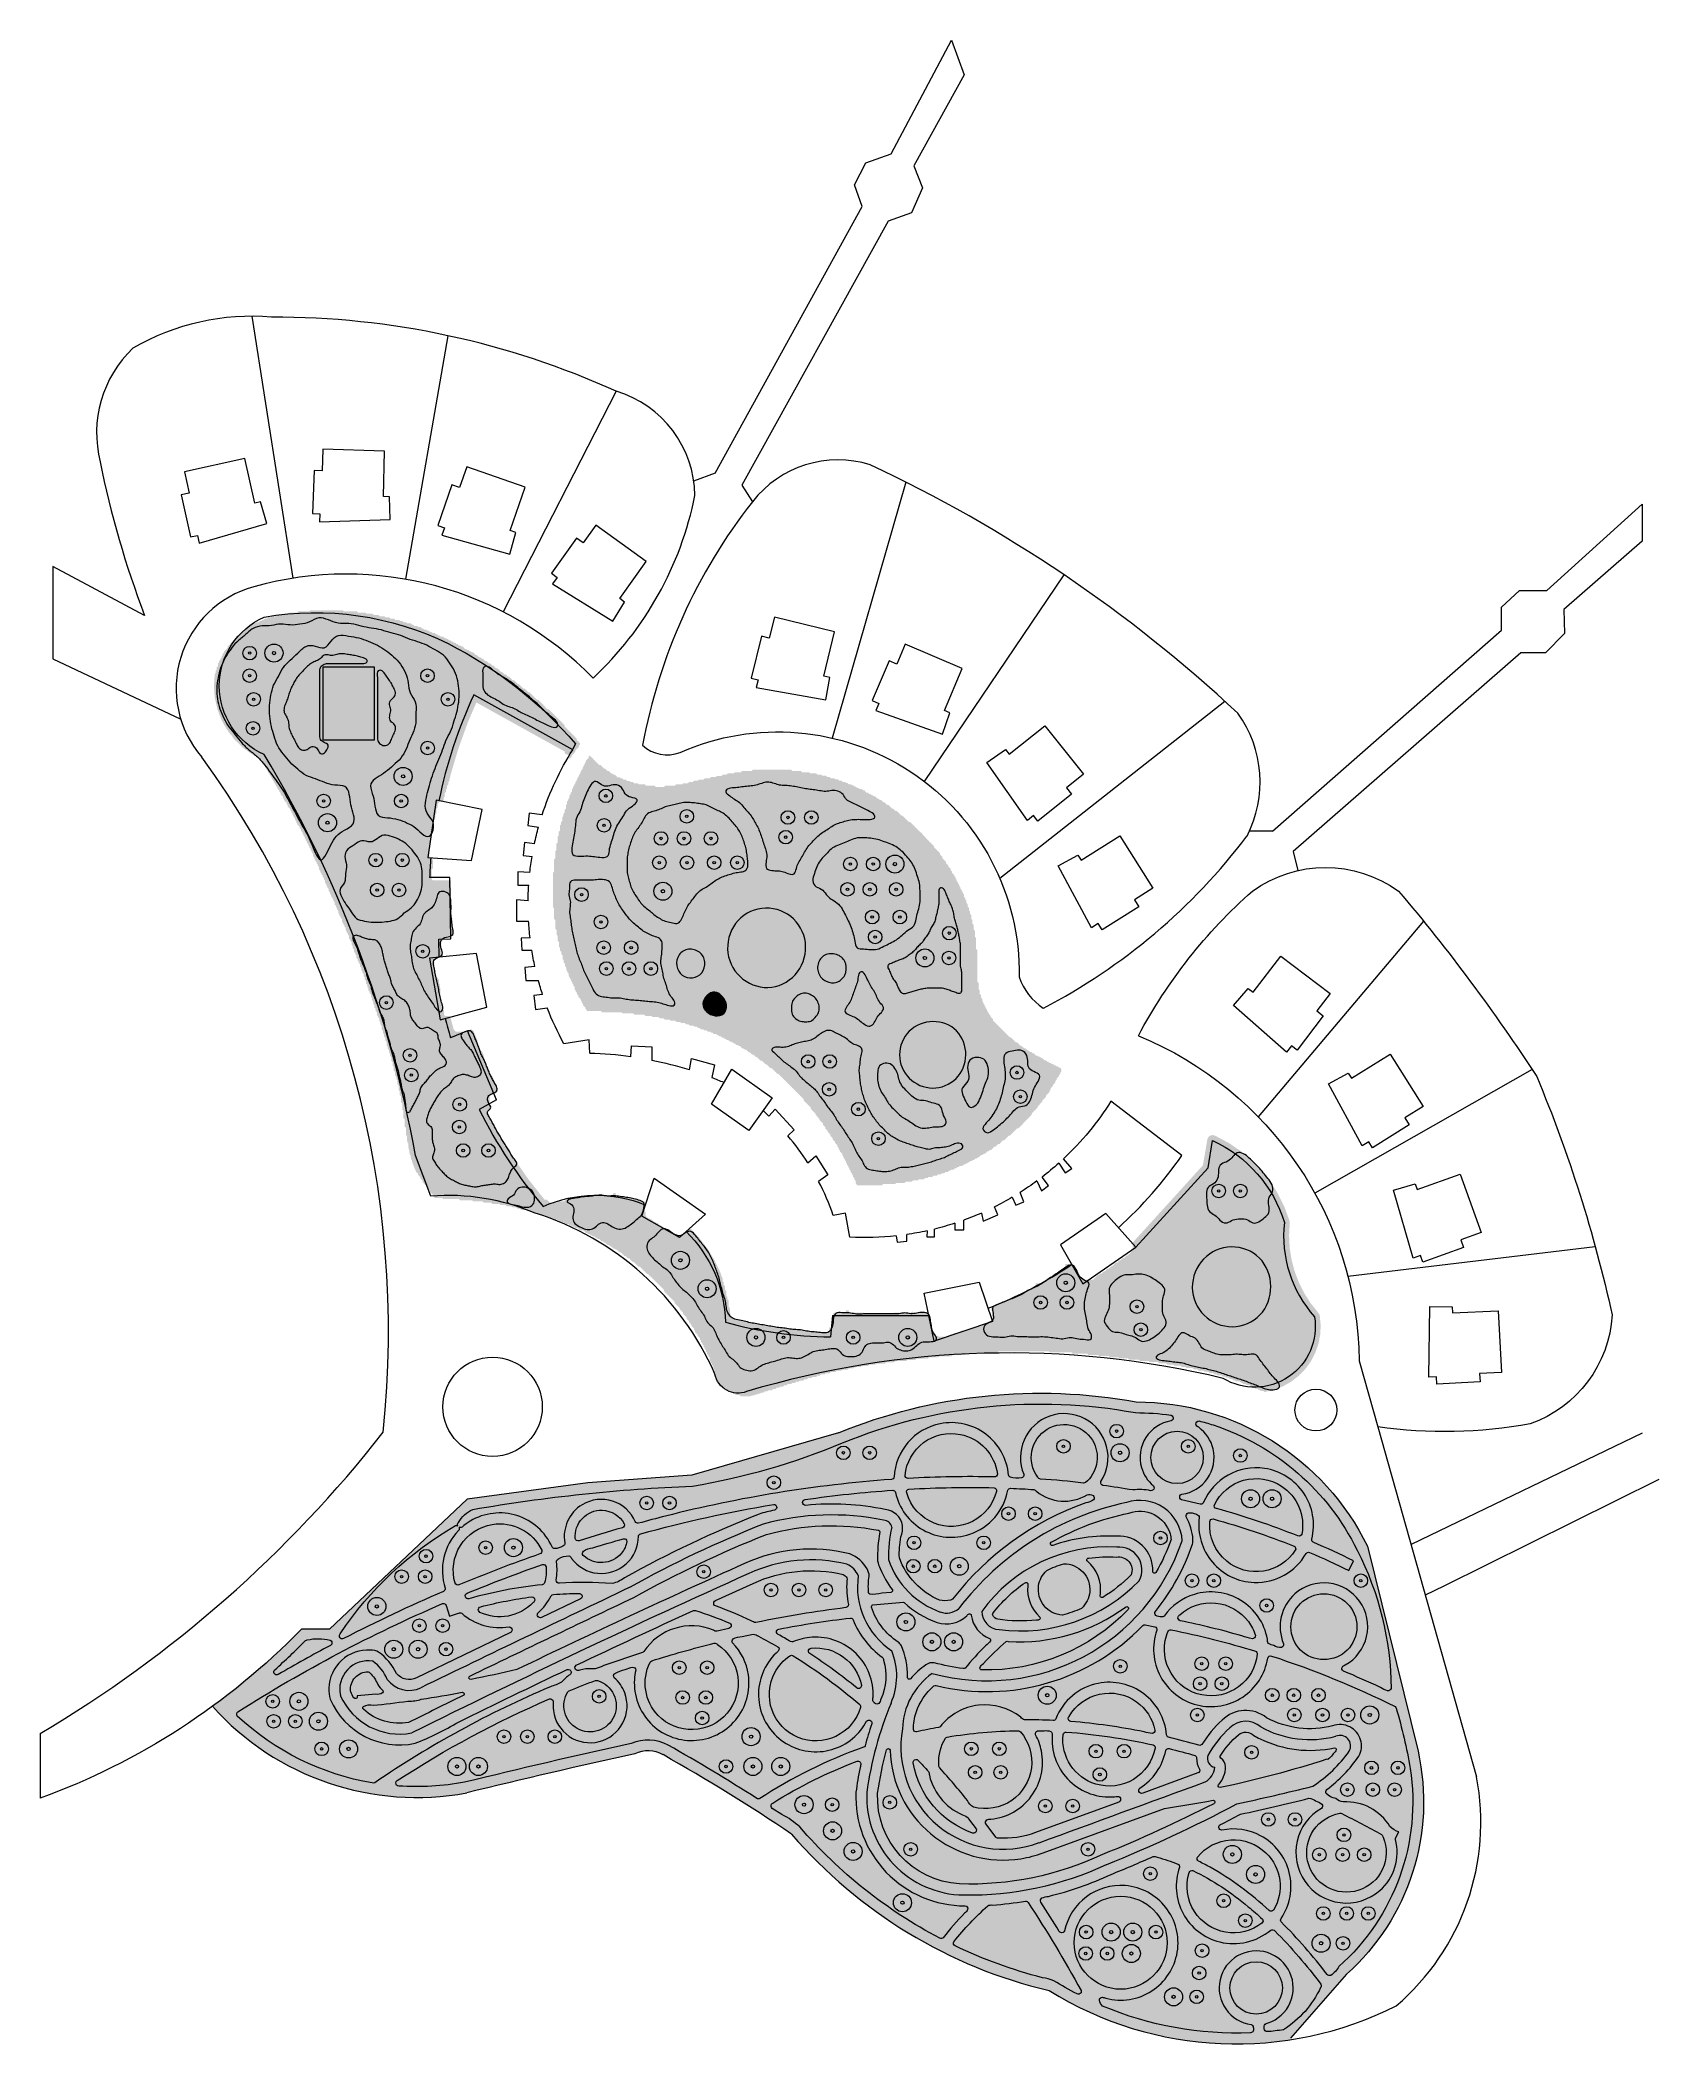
# Model space of a CAD drawing. Header units: inches. Extents: x 36 to 71.8, y 17.4 to 61.8.
import ezdxf

# ---------------------------------------------------------------- set-up
doc = ezdxf.new("R2010")
doc.units = ezdxf.units.IN
doc.header["$MEASUREMENT"] = 0
for name, color, linetype, lineweight in [('00_SOURCE_FROZEN', 7, 'Continuous', 18), ('11_FOAM_RECONSTRUCTED', 7, 'Continuous', 13), ('20_ADDITIONS_CLOSED', 7, 'Continuous', 13), ('30_MATERIALS', 7, 'Continuous', 13), ('40_PLANT_SYMBOLS', 7, 'Continuous', 13)]:
    doc.layers.add(name, color=color, linetype=linetype, lineweight=lineweight)

# ---------------------------------------------------------------- blocks, each defined once
blk = doc.blocks.new('TREE_CROWN_2D')
for radius in [1, 0.18]:
    blk.add_circle((0, 0), radius)

msp = doc.modelspace()

# ---------------------------------------------------------------- hatches: boundary and pattern name
at = {"layer": '30_MATERIALS'}
h = msp.add_hatch(color=184, dxfattribs=at)
h.dxf.hatch_style = 1
h.paths.add_polyline_path([(42.029, 49.165), (42.056, 49.165), (42.082, 49.165), (42.109, 49.165), (42.135, 49.165), (42.162, 49.165), (42.188, 49.165), (42.215, 49.165), (42.241, 49.165), (42.268, 49.165), (42.295, 49.165), (42.321, 49.165), (42.348, 49.165), (42.374, 49.165), (42.401, 49.165), (42.427, 49.165), (42.454, 49.165), (42.48, 49.165), (42.507, 49.165), (42.533, 49.165), (42.56, 49.165), (42.587, 49.165), (42.613, 49.165), (42.64, 49.165), (42.666, 49.165), (42.693, 49.138), (42.719, 49.138), (42.746, 49.138), (42.772, 49.138), (42.799, 49.138), (42.825, 49.138), (42.852, 49.138), (42.879, 49.138), (42.905, 49.138), (42.932, 49.138), (42.958, 49.138), (42.985, 49.138), (43.011, 49.112), (43.038, 49.112), (43.064, 49.112), (43.091, 49.112), (43.118, 49.112), (43.144, 49.112), (43.171, 49.112), (43.197, 49.085), (43.224, 49.085), (43.25, 49.085), (43.277, 49.085), (43.303, 49.085), (43.33, 49.085), (43.357, 49.058), (43.383, 49.058), (43.41, 49.058), (43.436, 49.058), (43.463, 49.058), (43.489, 49.031), (43.516, 49.031), (43.542, 49.031), (43.569, 49.031), (43.595, 49.032), (43.622, 49.005), (43.649, 49.005), (43.675, 49.005), (43.702, 49.005), (43.728, 48.978), (43.755, 48.978), (43.781, 48.978), (43.808, 48.978), (43.835, 48.951), (43.861, 48.951), (43.888, 48.951), (43.914, 48.951), (43.941, 48.924), (43.967, 48.924), (43.994, 48.924), (44.02, 48.898), (44.047, 48.898), (44.074, 48.898), (44.1, 48.871), (44.127, 48.871), (44.153, 48.871), (44.18, 48.871), (44.206, 48.844), (44.233, 48.844), (44.259, 48.817), (44.286, 48.817), (44.313, 48.817), (44.339, 48.791), (44.366, 48.791), (44.392, 48.791), (44.419, 48.764), (44.445, 48.764), (44.472, 48.737), (44.499, 48.737), (44.525, 48.737), (44.552, 48.71), (44.578, 48.71), (44.605, 48.683), (44.631, 48.683), (44.658, 48.657), (44.685, 48.657), (44.711, 48.657), (44.738, 48.63), (44.764, 48.63), (44.791, 48.603), (44.817, 48.603), (44.844, 48.576), (44.87, 48.576), (44.897, 48.576), (44.924, 48.549), (44.95, 48.549), (44.977, 48.523), (45.003, 48.523), (45.03, 48.496), (45.056, 48.496), (45.083, 48.469), (45.11, 48.469), (45.136, 48.442), (45.163, 48.442), (45.189, 48.415), (45.216, 48.415), (45.242, 48.389), (45.269, 48.389), (45.296, 48.362), (45.322, 48.362), (45.349, 48.335), (45.375, 48.308), (45.402, 48.308), (45.428, 48.281), (45.455, 48.281), (45.482, 48.255), (45.508, 48.255), (45.535, 48.228), (45.561, 48.228), (45.588, 48.201), (45.614, 48.174), (45.641, 48.174), (45.668, 48.147), (45.694, 48.121), (45.721, 48.121), (45.747, 48.094), (45.774, 48.094), (45.8, 48.067), (45.827, 48.04), (45.854, 48.04), (45.88, 48.013), (45.907, 47.986), (45.933, 47.987), (45.96, 47.96), (45.987, 47.933), (46.013, 47.933), (46.04, 47.906), (46.066, 47.879), (46.093, 47.879), (46.119, 47.852), (46.146, 47.826), (46.173, 47.799), (46.199, 47.799), (46.226, 47.772), (46.252, 47.745), (46.279, 47.745), (46.306, 47.718), (46.332, 47.692), (46.359, 47.692), (46.385, 47.665), (46.412, 47.638), (46.438, 47.611), (46.465, 47.611), (46.492, 47.584), (46.518, 47.557), (46.545, 47.531), (46.571, 47.531), (46.598, 47.504), (46.624, 47.477), (46.651, 47.45), (46.678, 47.423), (46.704, 47.423), (46.731, 47.397), (46.757, 47.37), (46.784, 47.343), (46.811, 47.343), (46.837, 47.316), (46.864, 47.289), (46.89, 47.263), (46.917, 47.236), (46.944, 47.209), (46.97, 47.182), (46.997, 47.182), (47.023, 47.155), (47.05, 47.128), (47.076, 47.102), (47.103, 47.075), (47.13, 47.048), (47.156, 47.021), (47.183, 46.994), (47.209, 46.968), (47.236, 46.968), (47.263, 46.941), (47.289, 46.914), (47.316, 46.887), (47.342, 46.86), (47.369, 46.833), (47.396, 46.807), (47.422, 46.78), (47.449, 46.753), (47.475, 46.726), (47.502, 46.699), (47.529, 46.673), (47.555, 46.646), (47.582, 46.619), (47.582, 46.592), (47.608, 46.565), (47.635, 46.538), (47.662, 46.512), (47.688, 46.485), (47.715, 46.458), (47.741, 46.431), (47.768, 46.404), (47.795, 46.377), (47.821, 46.351), (47.848, 46.324), (47.848, 46.297), (47.874, 46.27), (47.901, 46.243), (47.928, 46.217), (47.928, 46.19), (47.901, 46.163), (47.901, 46.136), (47.875, 46.109), (47.848, 46.082), (47.822, 46.055), (47.822, 46.029), (47.795, 46.002), (47.769, 45.975), (47.742, 45.948), (47.742, 45.921), (47.716, 45.894), (47.689, 45.867), (47.689, 45.894), (47.689, 45.921), (47.663, 45.948), (47.636, 45.975), (47.609, 45.975), (47.583, 46.002), (47.582, 46.002), (47.597, 46.028), (45.63, 47.12), (45.44, 46.677), (45.232, 46.102), (45.058, 45.516), (45.04, 45.441), (45.036, 45.436), (45.036, 45.421), (45.024, 45.37), (45.009, 45.355), (45.009, 45.329), (45.009, 45.309), (45.007, 45.3), (44.983, 45.275), (44.983, 45.248), (44.983, 45.221), (44.957, 45.194), (44.957, 45.168), (44.957, 45.141), (44.93, 45.114), (44.93, 45.087), (44.93, 45.06), (44.93, 45.033), (44.904, 45.006), (44.904, 44.98), (44.904, 44.953), (44.904, 44.926), (44.877, 44.926), (44.851, 44.926), (44.824, 44.926), (44.798, 44.899), (44.771, 44.872), (44.771, 44.845), (44.771, 44.819), (44.771, 44.792), (44.745, 44.765), (44.745, 44.738), (44.745, 44.711), (44.745, 44.684), (44.745, 44.657), (44.719, 44.631), (44.719, 44.604), (44.719, 44.577), (44.719, 44.55), (44.692, 44.523), (44.692, 44.496), (44.692, 44.47), (44.693, 44.443), (44.693, 44.416), (44.666, 44.389), (44.666, 44.362), (44.666, 44.335), (44.666, 44.308), (44.666, 44.282), (44.64, 44.255), (44.64, 44.228), (44.64, 44.201), (44.64, 44.174), (44.64, 44.147), (44.614, 44.121), (44.614, 44.094), (44.614, 44.067), (44.614, 44.04), (44.614, 44.013), (44.614, 43.986), (44.614, 43.96), (44.614, 43.933), (44.587, 43.906), (44.587, 43.879), (44.587, 43.852), (44.588, 43.825), (44.588, 43.798), (44.588, 43.772), (44.588, 43.745), (44.588, 43.718), (44.588, 43.691), (44.614, 43.664), (44.641, 43.664), (44.668, 43.637), (44.668, 43.611), (44.668, 43.584), (44.668, 43.557), (44.668, 43.53), (44.668, 43.503), (44.668, 43.476), (44.668, 43.45), (44.641, 43.423), (44.641, 43.396), (44.641, 43.369), (44.642, 43.342), (44.642, 43.315), (44.642, 43.289), (44.642, 43.262), (44.642, 43.235), (44.642, 43.208), (44.668, 43.181), (44.695, 43.181), (44.721, 43.181), (44.748, 43.181), (44.775, 43.181), (44.801, 43.181), (44.828, 43.181), (44.854, 43.181), (44.881, 43.181), (44.907, 43.181), (44.934, 43.181), (44.96, 43.181), (44.987, 43.181), (45.013, 43.181), (45.04, 43.181), (45.067, 43.181), (45.067, 43.155), (45.067, 43.128), (45.067, 43.101), (45.067, 43.074), (45.067, 43.047), (45.067, 43.02), (45.067, 42.994), (45.067, 42.967), (45.067, 42.94), (45.067, 42.913), (45.067, 42.886), (45.067, 42.859), (45.067, 42.833), (45.067, 42.806), (45.067, 42.779), (45.067, 42.752), (45.067, 42.725), (45.067, 42.698), (45.068, 42.672), (45.068, 42.645), (45.068, 42.618), (45.068, 42.591), (45.068, 42.564), (45.068, 42.537), (45.068, 42.51), (45.068, 42.484), (45.068, 42.457), (45.068, 42.43), (45.068, 42.403), (45.068, 42.376), (45.095, 42.349), (45.095, 42.323), (45.095, 42.296), (45.095, 42.269), (45.095, 42.242), (45.095, 42.215), (45.095, 42.188), (45.095, 42.162), (45.095, 42.135), (45.122, 42.108), (45.122, 42.081), (45.122, 42.054), (45.122, 42.027), (45.148, 42.001), (45.122, 41.974), (45.122, 41.947), (45.095, 41.947), (45.069, 41.947), (45.042, 41.92), (45.016, 41.92), (44.989, 41.92), (44.963, 41.92), (44.936, 41.92), (44.91, 41.92), (44.883, 41.893), (44.883, 41.866), (44.883, 41.839), (44.857, 41.812), (44.857, 41.786), (44.857, 41.759), (44.857, 41.732), (44.857, 41.705), (44.857, 41.678), (44.857, 41.651), (44.857, 41.625), (44.857, 41.598), (44.884, 41.571), (44.884, 41.544), (44.884, 41.517), (44.884, 41.49), (44.857, 41.49), (44.831, 41.49), (44.804, 41.464), (44.778, 41.463), (44.751, 41.463), (44.725, 41.463), (44.698, 41.437), (44.698, 41.41), (44.698, 41.383), (44.698, 41.356), (44.698, 41.329), (44.699, 41.302), (44.699, 41.276), (44.699, 41.249), (44.699, 41.222), (44.699, 41.195), (44.725, 41.168), (44.725, 41.141), (44.725, 41.115), (44.725, 41.088), (44.726, 41.061), (44.752, 41.034), (44.779, 41.007), (44.793, 41.007), (44.805, 40.933), (44.805, 40.927), (44.805, 40.9), (44.812, 40.893), (44.838, 40.745), (44.832, 40.739), (44.832, 40.712), (44.832, 40.685), (44.832, 40.658), (44.833, 40.631), (44.833, 40.605), (44.833, 40.578), (44.833, 40.551), (44.859, 40.524), (44.859, 40.497), (44.859, 40.47), (44.886, 40.444), (44.886, 40.417), (44.886, 40.39), (44.886, 40.363), (44.886, 40.336), (44.913, 40.309), (44.913, 40.283), (44.913, 40.256), (44.913, 40.229), (44.913, 40.202), (44.94, 40.175), (44.966, 40.175), (44.993, 40.175), (45.019, 40.175), (45.046, 40.149), (45.057, 40.138), (45.081, 40.047), (45.111, 39.941), (45.136, 39.855), (45.153, 39.862), (45.153, 39.853), (45.179, 39.827), (45.206, 39.827), (45.232, 39.827), (45.259, 39.827), (45.285, 39.827), (45.312, 39.827), (45.338, 39.827), (45.365, 39.827), (45.391, 39.827), (45.418, 39.854), (45.445, 39.854), (45.471, 39.854), (45.498, 39.88), (45.524, 39.88), (45.551, 39.854), (45.562, 39.854), (45.604, 39.752), (45.604, 39.746), (45.608, 39.742), (45.657, 39.625), (45.657, 39.612), (45.657, 39.585), (45.657, 39.559), (45.657, 39.532), (45.684, 39.505), (45.684, 39.478), (45.684, 39.451), (45.711, 39.424), (45.737, 39.398), (45.753, 39.398), (45.791, 39.307), (45.791, 39.29), (45.791, 39.263), (45.791, 39.237), (45.791, 39.21), (45.817, 39.183), (45.817, 39.156), (45.844, 39.129), (45.844, 39.102), (45.871, 39.076), (45.871, 39.049), (45.897, 39.022), (45.897, 38.995), (45.897, 38.968), (45.897, 38.941), (45.924, 38.915), (45.924, 38.888), (45.951, 38.861), (45.977, 38.861), (45.977, 38.861), (46.057, 38.67), (46.057, 38.646), (46.075, 38.629), (46.084, 38.607), (46.084, 38.593), (46.094, 38.582), (46.111, 38.543), (46.111, 38.539), (46.111, 38.512), (46.084, 38.485), (46.058, 38.485), (46.031, 38.458), (46.005, 38.458), (45.978, 38.431), (45.952, 38.431), (45.925, 38.405), (45.925, 38.378), (45.925, 38.351), (45.925, 38.324), (45.925, 38.297), (45.925, 38.27), (45.925, 38.244), (45.925, 38.217), (45.925, 38.19), (45.952, 38.163), (45.952, 38.136), (45.967, 38.122), (45.854, 38.06), (46.101, 37.599), (46.435, 37.055), (46.802, 36.533), (47.148, 36.1), (47.186, 36.115), (47.204, 36.097), (47.23, 36.07), (47.257, 36.044), (47.283, 36.044), (47.31, 36.044), (47.336, 36.044), (47.363, 36.044), (47.389, 36.044), (47.416, 36.044), (47.443, 36.071), (47.469, 36.071), (47.496, 36.071), (47.522, 36.071), (47.549, 36.071), (47.575, 36.071), (47.602, 36.098), (47.628, 36.098), (47.655, 36.098), (47.681, 36.125), (47.708, 36.125), (47.734, 36.125), (47.761, 36.125), (47.787, 36.151), (47.814, 36.151), (47.841, 36.151), (47.867, 36.151), (47.894, 36.152), (47.92, 36.178), (47.947, 36.178), (47.973, 36.178), (48, 36.178), (48.026, 36.178), (48.053, 36.178), (48.079, 36.178), (48.106, 36.179), (48.132, 36.205), (48.159, 36.205), (48.186, 36.205), (48.212, 36.232), (48.239, 36.205), (48.265, 36.205), (48.292, 36.205), (48.318, 36.206), (48.345, 36.206), (48.371, 36.206), (48.398, 36.206), (48.424, 36.206), (48.451, 36.206), (48.478, 36.206), (48.504, 36.206), (48.531, 36.206), (48.557, 36.206), (48.584, 36.206), (48.61, 36.206), (48.637, 36.206), (48.663, 36.233), (48.663, 36.259), (48.69, 36.259), (48.716, 36.259), (48.716, 36.233), (48.716, 36.206), (48.743, 36.179), (48.77, 36.179), (48.796, 36.179), (48.823, 36.179), (48.849, 36.179), (48.876, 36.179), (48.902, 36.179), (48.929, 36.179), (48.955, 36.152), (48.982, 36.152), (49.008, 36.152), (49.035, 36.152), (49.062, 36.152), (49.088, 36.152), (49.115, 36.126), (49.141, 36.126), (49.168, 36.126), (49.194, 36.099), (49.221, 36.099), (49.247, 36.099), (49.274, 36.072), (49.301, 36.072), (49.327, 36.072), (49.354, 36.072), (49.354, 36.045), (49.354, 36.018), (49.354, 35.992), (49.354, 35.965), (49.354, 35.938), (49.354, 35.911), (49.354, 35.884), (49.354, 35.857), (49.381, 35.831), (49.381, 35.804), (49.381, 35.777), (49.381, 35.75), (49.407, 35.723), (49.434, 35.696), (49.461, 35.696), (49.487, 35.67), (49.514, 35.67), (49.54, 35.643), (49.567, 35.616), (49.593, 35.616), (49.62, 35.589), (49.647, 35.589), (49.673, 35.562), (49.7, 35.536), (49.726, 35.536), (49.753, 35.509), (49.78, 35.482), (49.806, 35.482), (49.833, 35.455), (49.859, 35.455), (49.886, 35.428), (49.912, 35.401), (49.939, 35.402), (49.966, 35.375), (49.992, 35.348), (50.019, 35.348), (50.045, 35.321), (50.072, 35.321), (50.098, 35.321), (50.125, 35.321), (50.151, 35.321), (50.178, 35.321), (50.205, 35.321), (50.231, 35.348), (50.258, 35.375), (50.284, 35.402), (50.311, 35.429), (50.337, 35.455), (50.364, 35.456), (50.386, 35.456), (50.554, 35.275), (50.562, 35.266), (50.733, 35.043), (50.739, 35.034), (50.887, 34.796), (50.892, 34.786), (51.016, 34.536), (51.02, 34.525), (51.029, 34.501), (51.029, 34.49), (51.036, 34.483), (51.056, 34.431), (51.056, 34.409), (51.069, 34.396), (51.082, 34.36), (51.082, 34.356), (51.082, 34.329), (51.082, 34.302), (51.109, 34.275), (51.109, 34.248), (51.109, 34.221), (51.136, 34.195), (51.136, 34.168), (51.136, 34.141), (51.136, 34.114), (51.163, 34.087), (51.163, 34.06), (51.163, 34.034), (51.163, 34.007), (51.163, 33.98), (51.189, 33.953), (51.189, 33.926), (51.189, 33.899), (51.213, 33.876), (51.216, 33.856), (51.216, 33.846), (51.216, 33.819), (51.216, 33.792), (51.216, 33.765), (51.216, 33.738), (51.239, 33.715), (51.243, 33.694), (51.243, 33.685), (51.243, 33.658), (51.243, 33.631), (51.243, 33.604), (51.25, 33.597), (51.257, 33.488), (51.741, 33.374), (52.314, 33.276), (52.846, 33.22), (52.863, 33.203), (52.89, 33.203), (52.916, 33.203), (52.943, 33.203), (52.969, 33.203), (52.996, 33.203), (53.022, 33.203), (53.049, 33.176), (53.075, 33.176), (53.102, 33.176), (53.129, 33.176), (53.155, 33.176), (53.182, 33.176), (53.208, 33.176), (53.235, 33.176), (53.261, 33.176), (53.288, 33.176), (53.314, 33.176), (53.341, 33.176), (53.367, 33.176), (53.394, 33.176), (53.421, 33.176), (53.447, 33.203), (53.447, 33.23), (53.447, 33.257), (53.447, 33.284), (53.473, 33.284), (53.5, 33.311), (53.526, 33.338), (53.526, 33.364), (53.526, 33.391), (53.526, 33.418), (53.526, 33.445), (53.526, 33.472), (53.526, 33.499), (53.526, 33.525), (53.526, 33.552), (53.526, 33.579), (53.552, 33.606), (53.579, 33.606), (53.606, 33.606), (53.632, 33.606), (53.659, 33.606), (53.685, 33.606), (53.712, 33.606), (53.738, 33.606), (53.765, 33.606), (53.791, 33.606), (53.818, 33.633), (53.818, 33.66), (53.844, 33.66), (53.871, 33.66), (53.871, 33.633), (53.898, 33.606), (53.924, 33.606), (53.951, 33.606), (53.977, 33.606), (54.004, 33.606), (54.03, 33.606), (54.057, 33.606), (54.083, 33.606), (54.11, 33.606), (54.136, 33.606), (54.163, 33.606), (54.189, 33.606), (54.216, 33.606), (54.243, 33.58), (54.269, 33.58), (54.296, 33.58), (54.322, 33.58), (54.349, 33.58), (54.375, 33.58), (54.402, 33.58), (54.428, 33.58), (54.455, 33.58), (54.482, 33.58), (54.508, 33.58), (54.535, 33.58), (54.561, 33.58), (54.588, 33.58), (54.614, 33.58), (54.641, 33.58), (54.667, 33.58), (54.694, 33.58), (54.72, 33.58), (54.747, 33.58), (54.774, 33.58), (54.8, 33.58), (54.827, 33.58), (54.853, 33.58), (54.88, 33.607), (54.906, 33.607), (54.933, 33.607), (54.959, 33.607), (54.986, 33.607), (55.012, 33.607), (55.039, 33.607), (55.065, 33.607), (55.092, 33.607), (55.119, 33.607), (55.145, 33.607), (55.172, 33.607), (55.198, 33.607), (55.225, 33.607), (55.251, 33.607), (55.278, 33.634), (55.304, 33.607), (55.331, 33.607), (55.357, 33.607), (55.384, 33.607), (55.411, 33.607), (55.437, 33.607), (55.464, 33.607), (55.49, 33.607), (55.517, 33.607), (55.543, 33.607), (55.57, 33.607), (55.596, 33.607), (55.623, 33.607), (55.649, 33.608), (55.649, 33.581), (55.676, 33.554), (55.676, 33.527), (55.676, 33.5), (55.676, 33.473), (55.676, 33.446), (55.703, 33.42), (55.703, 33.393), (55.703, 33.366), (55.703, 33.339), (55.703, 33.312), (55.73, 33.285), (55.73, 33.259), (55.73, 33.232), (55.73, 33.205), (55.73, 33.178), (55.756, 33.151), (55.757, 33.124), (55.783, 33.098), (55.81, 33.098), (55.836, 33.098), (55.863, 33.071), (55.889, 33.071), (55.916, 33.071), (55.942, 33.071), (55.969, 33.071), (55.996, 33.071), (56.022, 33.071), (56.049, 33.098), (56.075, 33.098), (56.102, 33.098), (56.128, 33.125), (56.155, 33.125), (56.181, 33.125), (56.208, 33.152), (56.234, 33.152), (56.261, 33.152), (56.287, 33.152), (56.314, 33.179), (56.34, 33.179), (56.367, 33.205), (56.393, 33.205), (56.42, 33.205), (56.447, 33.206), (56.473, 33.232), (56.5, 33.232), (56.526, 33.232), (56.553, 33.259), (56.579, 33.259), (56.606, 33.259), (56.632, 33.286), (56.659, 33.286), (56.685, 33.286), (56.712, 33.286), (56.738, 33.313), (56.765, 33.313), (56.791, 33.313), (56.818, 33.313), (56.844, 33.34), (56.871, 33.34), (56.898, 33.34), (56.924, 33.367), (56.951, 33.367), (56.977, 33.367), (57.004, 33.394), (57.03, 33.394), (57.057, 33.421), (57.057, 33.448), (57.057, 33.474), (57.056, 33.501), (57.056, 33.528), (57.056, 33.555), (57.056, 33.582), (57.056, 33.609), (57.056, 33.635), (57.03, 33.662), (57.03, 33.689), (57.03, 33.716), (57.029, 33.743), (57.056, 33.743), (57.083, 33.77), (57.109, 33.77), (57.136, 33.77), (57.162, 33.797), (57.189, 33.797), (57.215, 33.823), (57.242, 33.823), (57.268, 33.823), (57.295, 33.85), (57.321, 33.85), (57.348, 33.877), (57.374, 33.877), (57.401, 33.877), (57.427, 33.904), (57.454, 33.904), (57.48, 33.931), (57.507, 33.931), (57.533, 33.931), (57.56, 33.958), (57.586, 33.958), (57.613, 33.985), (57.64, 33.985), (57.666, 33.985), (57.693, 34.012), (57.719, 34.039), (57.746, 34.039), (57.772, 34.065), (57.799, 34.065), (57.825, 34.092), (57.852, 34.092), (57.878, 34.119), (57.905, 34.119), (57.931, 34.146), (57.958, 34.173), (57.984, 34.173), (58.011, 34.2), (58.011, 34.227), (58.011, 34.253), (58.037, 34.253), (58.064, 34.253), (58.09, 34.254), (58.117, 34.254), (58.143, 34.254), (58.17, 34.28), (58.196, 34.28), (58.223, 34.307), (58.249, 34.334), (58.276, 34.334), (58.302, 34.361), (58.329, 34.388), (58.355, 34.388), (58.382, 34.415), (58.408, 34.442), (58.435, 34.442), (58.461, 34.469), (58.488, 34.469), (58.515, 34.495), (58.541, 34.522), (58.568, 34.522), (58.594, 34.549), (58.621, 34.576), (58.647, 34.576), (58.674, 34.603), (58.674, 34.63), (58.673, 34.657), (58.673, 34.683), (58.7, 34.683), (58.727, 34.683), (58.753, 34.683), (58.78, 34.683), (58.806, 34.683), (58.833, 34.684), (58.859, 34.657), (58.859, 34.63), (58.886, 34.603), (58.913, 34.576), (58.913, 34.549), (58.939, 34.523), (58.939, 34.496), (58.966, 34.469), (58.992, 34.442), (58.992, 34.415), (59.019, 34.388), (59.019, 34.362), (59.046, 34.335), (59.072, 34.335), (59.099, 34.335), (59.125, 34.335), (59.152, 34.335), (59.178, 34.335), (59.205, 34.335), (59.232, 34.335), (59.258, 34.335), (59.285, 34.335), (59.311, 34.362), (59.338, 34.389), (59.364, 34.415), (59.391, 34.442), (59.417, 34.442), (59.444, 34.469), (59.47, 34.469), (59.497, 34.496), (59.523, 34.523), (59.55, 34.523), (59.576, 34.55), (59.603, 34.577), (59.629, 34.577), (59.656, 34.604), (59.682, 34.63), (59.709, 34.63), (59.735, 34.657), (59.762, 34.684), (59.788, 34.711), (59.815, 34.711), (59.841, 34.738), (59.868, 34.765), (59.894, 34.765), (59.921, 34.792), (59.947, 34.819), (59.974, 34.819), (60, 34.845), (60.027, 34.872), (60.053, 34.872), (60.08, 34.899), (60.106, 34.926), (60.133, 34.953), (60.159, 34.98), (60.159, 35.007), (60.159, 35.033), (60.159, 35.06), (60.159, 35.087), (60.159, 35.114), (60.159, 35.141), (60.159, 35.153), (61.719, 36.871), (61.815, 37.438), (61.818, 37.449), (61.821, 37.461), (61.826, 37.472), (61.832, 37.482), (61.839, 37.492), (61.847, 37.501), (61.855, 37.509), (61.865, 37.516), (61.875, 37.522), (61.885, 37.528), (61.897, 37.532), (61.908, 37.535), (61.92, 37.537), (61.932, 37.538), (61.944, 37.537), (61.955, 37.536), (61.967, 37.533), (61.978, 37.529), (61.989, 37.524), (62.267, 37.378), (62.278, 37.372), (62.536, 37.199), (62.546, 37.192), (62.784, 36.994), (62.793, 36.985), (63.008, 36.764), (63.017, 36.754), (63.207, 36.512), (63.215, 36.501), (63.379, 36.24), (63.385, 36.228), (63.522, 35.949), (63.527, 35.938), (63.634, 35.643), (63.638, 35.631), (63.64, 35.619), (63.642, 35.607), (63.641, 35.595), (63.626, 35.318), (63.639, 35.049), (63.68, 34.784), (63.748, 34.525), (63.842, 34.276), (63.962, 34.036), (64.108, 33.809), (64.281, 33.592), (64.288, 33.583), (64.294, 33.573), (64.299, 33.563), (64.303, 33.552), (64.305, 33.54), (64.307, 33.529), (64.325, 33.335), (64.326, 33.317), (64.316, 33.126), (64.314, 33.109), (64.278, 32.922), (64.273, 32.906), (64.211, 32.727), (64.204, 32.712), (64.118, 32.544), (64.109, 32.529), (63.999, 32.374), (63.988, 32.361), (63.856, 32.222), (63.843, 32.21), (63.69, 32.09), (63.676, 32.08), (63.507, 31.983), (63.492, 31.975), (63.313, 31.904), (63.297, 31.899), (63.112, 31.855), (63.096, 31.852), (63.077, 31.85), (63.059, 31.868), (63.032, 31.868), (63.006, 31.868), (62.979, 31.895), (62.952, 31.895), (62.926, 31.922), (62.899, 31.922), (62.873, 31.922), (62.846, 31.949), (62.82, 31.949), (62.793, 31.976), (62.766, 31.976), (62.74, 32.002), (62.713, 32.002), (62.687, 32.002), (62.66, 32.029), (62.634, 32.029), (62.607, 32.029), (62.58, 32.056), (62.554, 32.056), (62.527, 32.083), (62.501, 32.083), (62.474, 32.083), (62.448, 32.083), (62.421, 32.11), (62.395, 32.11), (62.368, 32.136), (62.341, 32.136), (62.315, 32.136), (62.288, 32.163), (62.262, 32.163), (62.235, 32.163), (62.209, 32.19), (62.182, 32.19), (62.155, 32.19), (62.129, 32.217), (62.102, 32.217), (62.076, 32.217), (62.049, 32.217), (62.023, 32.243), (61.996, 32.243), (61.97, 32.243), (61.943, 32.27), (61.916, 32.27), (61.89, 32.27), (61.863, 32.27), (61.837, 32.297), (61.81, 32.297), (61.784, 32.297), (61.757, 32.297), (61.731, 32.324), (61.704, 32.324), (61.677, 32.324), (61.651, 32.324), (61.624, 32.324), (61.598, 32.35), (61.571, 32.35), (61.545, 32.35), (61.518, 32.35), (61.492, 32.377), (61.465, 32.377), (61.438, 32.377), (61.412, 32.377), (61.385, 32.377), (61.359, 32.377), (61.332, 32.404), (61.306, 32.404), (61.279, 32.404), (61.253, 32.404), (61.226, 32.431), (61.199, 32.431), (61.173, 32.431), (61.146, 32.431), (61.12, 32.431), (61.093, 32.431), (61.067, 32.457), (61.04, 32.457), (61.014, 32.457), (60.987, 32.457), (60.96, 32.457), (60.934, 32.457), (60.907, 32.484), (60.881, 32.484), (60.854, 32.484), (60.828, 32.484), (60.801, 32.484), (60.775, 32.484), (60.748, 32.484), (60.721, 32.511), (60.695, 32.511), (60.668, 32.511), (60.642, 32.511), (60.615, 32.511), (60.589, 32.511), (60.562, 32.511), (60.536, 32.511), (60.509, 32.538), (60.483, 32.538), (60.456, 32.538), (60.429, 32.537), (60.403, 32.537), (60.376, 32.537), (60.35, 32.537), (60.323, 32.537), (60.297, 32.564), (60.27, 32.564), (60.244, 32.564), (60.217, 32.564), (60.19, 32.564), (60.164, 32.564), (60.137, 32.564), (60.111, 32.564), (60.084, 32.564), (60.058, 32.591), (60.031, 32.591), (60.005, 32.591), (59.978, 32.591), (59.952, 32.591), (59.925, 32.591), (59.898, 32.591), (59.872, 32.591), (59.845, 32.618), (59.819, 32.618), (59.792, 32.618), (59.766, 32.618), (59.739, 32.617), (59.713, 32.617), (59.686, 32.617), (59.66, 32.617), (59.633, 32.644), (59.606, 32.644), (59.58, 32.644), (59.553, 32.644), (59.527, 32.644), (59.5, 32.644), (59.474, 32.644), (59.447, 32.644), (59.421, 32.644), (59.394, 32.671), (59.367, 32.671), (59.341, 32.671), (59.314, 32.671), (59.288, 32.671), (59.261, 32.671), (59.235, 32.671), (59.208, 32.671), (59.182, 32.671), (59.155, 32.698), (59.128, 32.698), (59.102, 32.698), (59.075, 32.698), (59.049, 32.697), (59.022, 32.697), (58.996, 32.697), (58.969, 32.697), (58.943, 32.697), (58.916, 32.697), (58.89, 32.697), (58.863, 32.697), (58.836, 32.697), (58.81, 32.724), (58.783, 32.724), (58.757, 32.724), (58.73, 32.724), (58.704, 32.724), (58.677, 32.724), (58.651, 32.724), (58.624, 32.724), (58.598, 32.724), (58.571, 32.724), (58.544, 32.724), (58.518, 32.724), (58.491, 32.724), (58.465, 32.724), (58.438, 32.724), (58.412, 32.724), (58.385, 32.724), (58.359, 32.724), (58.332, 32.724), (58.305, 32.751), (58.279, 32.751), (58.252, 32.751), (58.226, 32.751), (58.199, 32.751), (58.173, 32.751), (58.146, 32.751), (58.12, 32.75), (58.093, 32.75), (58.067, 32.75), (58.04, 32.75), (58.014, 32.75), (57.987, 32.75), (57.96, 32.75), (57.934, 32.75), (57.907, 32.75), (57.881, 32.75), (57.854, 32.75), (57.828, 32.75), (57.801, 32.75), (57.775, 32.75), (57.748, 32.75), (57.722, 32.75), (57.695, 32.75), (57.668, 32.75), (57.642, 32.75), (57.615, 32.75), (57.589, 32.75), (57.562, 32.75), (57.536, 32.75), (57.509, 32.75), (57.483, 32.75), (57.456, 32.75), (57.43, 32.75), (57.403, 32.75), (57.376, 32.75), (57.35, 32.75), (57.323, 32.75), (57.297, 32.75), (57.27, 32.75), (57.244, 32.75), (57.217, 32.75), (57.191, 32.75), (57.164, 32.723), (57.138, 32.723), (57.111, 32.723), (57.085, 32.723), (57.058, 32.723), (57.031, 32.723), (57.005, 32.723), (56.978, 32.723), (56.952, 32.723), (56.925, 32.723), (56.899, 32.723), (56.872, 32.723), (56.846, 32.723), (56.819, 32.723), (56.793, 32.723), (56.766, 32.723), (56.739, 32.723), (56.713, 32.696), (56.686, 32.696), (56.66, 32.696), (56.633, 32.696), (56.607, 32.696), (56.58, 32.696), (56.554, 32.696), (56.527, 32.696), (56.501, 32.696), (56.474, 32.696), (56.448, 32.669), (56.421, 32.669), (56.394, 32.669), (56.368, 32.669), (56.341, 32.669), (56.315, 32.669), (56.288, 32.669), (56.262, 32.669), (56.235, 32.669), (56.209, 32.669), (56.182, 32.669), (56.156, 32.642), (56.129, 32.642), (56.103, 32.642), (56.076, 32.642), (56.049, 32.642), (56.023, 32.642), (55.996, 32.642), (55.97, 32.642), (55.943, 32.641), (55.917, 32.641), (55.89, 32.641), (55.864, 32.615), (55.837, 32.615), (55.811, 32.615), (55.784, 32.615), (55.757, 32.615), (55.731, 32.614), (55.704, 32.614), (55.678, 32.614), (55.651, 32.614), (55.625, 32.588), (55.598, 32.588), (55.572, 32.588), (55.545, 32.588), (55.519, 32.587), (55.492, 32.587), (55.466, 32.587), (55.439, 32.587), (55.412, 32.587), (55.386, 32.587), (55.359, 32.561), (55.333, 32.561), (55.306, 32.56), (55.28, 32.56), (55.253, 32.56), (55.227, 32.56), (55.2, 32.56), (55.174, 32.56), (55.147, 32.534), (55.121, 32.534), (55.094, 32.533), (55.067, 32.533), (55.041, 32.533), (55.014, 32.533), (54.988, 32.533), (54.961, 32.533), (54.935, 32.533), (54.908, 32.533), (54.882, 32.506), (54.855, 32.506), (54.829, 32.506), (54.802, 32.506), (54.776, 32.506), (54.749, 32.506), (54.722, 32.506), (54.696, 32.506), (54.669, 32.479), (54.643, 32.479), (54.616, 32.479), (54.59, 32.479), (54.563, 32.479), (54.537, 32.479), (54.51, 32.479), (54.484, 32.479), (54.457, 32.452), (54.431, 32.452), (54.404, 32.452), (54.377, 32.452), (54.351, 32.452), (54.324, 32.452), (54.298, 32.426), (54.271, 32.426), (54.245, 32.425), (54.218, 32.425), (54.192, 32.425), (54.165, 32.425), (54.139, 32.399), (54.112, 32.399), (54.086, 32.399), (54.059, 32.399), (54.033, 32.398), (54.006, 32.398), (53.979, 32.372), (53.953, 32.372), (53.926, 32.372), (53.9, 32.372), (53.873, 32.372), (53.847, 32.345), (53.82, 32.345), (53.794, 32.345), (53.767, 32.345), (53.741, 32.345), (53.714, 32.318), (53.688, 32.318), (53.661, 32.318), (53.635, 32.318), (53.608, 32.318), (53.581, 32.291), (53.555, 32.291), (53.528, 32.291), (53.502, 32.291), (53.475, 32.291), (53.449, 32.264), (53.422, 32.264), (53.396, 32.264), (53.369, 32.264), (53.343, 32.237), (53.316, 32.237), (53.29, 32.237), (53.263, 32.237), (53.237, 32.21), (53.21, 32.21), (53.183, 32.21), (53.157, 32.183), (53.13, 32.183), (53.104, 32.183), (53.077, 32.183), (53.051, 32.156), (53.024, 32.156), (52.998, 32.156), (52.971, 32.156), (52.945, 32.129), (52.918, 32.129), (52.892, 32.129), (52.865, 32.102), (52.839, 32.102), (52.812, 32.102), (52.786, 32.102), (52.759, 32.075), (52.732, 32.075), (52.706, 32.075), (52.679, 32.049), (52.653, 32.049), (52.626, 32.049), (52.6, 32.022), (52.573, 32.022), (52.547, 32.022), (52.52, 32.022), (52.494, 31.995), (52.467, 31.995), (52.441, 31.995), (52.414, 31.968), (52.388, 31.968), (52.361, 31.968), (52.335, 31.941), (52.308, 31.941), (52.281, 31.941), (52.255, 31.914), (52.254, 31.914), (52.228, 31.914), (52.202, 31.914), (52.182, 31.894), (52.159, 31.887), (52.149, 31.887), (52.122, 31.887), (52.096, 31.887), (52.071, 31.862), (52.064, 31.86), (52.043, 31.86), (52.016, 31.86), (51.998, 31.842), (51.968, 31.833), (51.963, 31.833), (51.937, 31.833), (51.924, 31.821), (51.873, 31.806), (51.857, 31.806), (51.851, 31.8), (51.778, 31.779), (51.777, 31.779), (51.777, 31.779), (51.683, 31.753), (51.671, 31.753), (51.645, 31.753), (51.618, 31.753), (51.592, 31.753), (51.565, 31.752), (51.539, 31.752), (51.512, 31.752), (51.485, 31.752), (51.459, 31.779), (51.432, 31.779), (51.406, 31.779), (51.379, 31.779), (51.353, 31.806), (51.326, 31.806), (51.3, 31.833), (51.273, 31.833), (51.246, 31.86), (51.22, 31.886), (51.193, 31.886), (51.167, 31.913), (51.14, 31.94), (51.113, 31.967), (51.087, 31.967), (51.06, 31.994), (51.034, 32.02), (51.007, 32.047), (50.981, 32.074), (50.98, 32.101), (50.954, 32.128), (50.954, 32.155), (50.927, 32.181), (50.927, 32.208), (50.927, 32.235), (50.927, 32.262), (50.9, 32.289), (50.9, 32.316), (50.9, 32.342), (50.874, 32.369), (50.874, 32.396), (50.874, 32.423), (50.847, 32.45), (50.847, 32.477), (50.82, 32.503), (50.82, 32.53), (50.794, 32.557), (50.794, 32.584), (50.794, 32.611), (50.767, 32.638), (50.767, 32.664), (50.74, 32.691), (50.74, 32.718), (50.714, 32.745), (50.714, 32.772), (50.687, 32.799), (50.687, 32.825), (50.661, 32.852), (50.66, 32.879), (50.634, 32.906), (50.634, 32.933), (50.607, 32.96), (50.607, 32.986), (50.581, 33.013), (50.581, 33.04), (50.554, 33.067), (50.527, 33.094), (50.527, 33.121), (50.501, 33.147), (50.474, 33.174), (50.474, 33.201), (50.447, 33.228), (50.447, 33.255), (50.421, 33.282), (50.394, 33.308), (50.394, 33.335), (50.368, 33.362), (50.341, 33.389), (50.341, 33.416), (50.314, 33.442), (50.288, 33.469), (50.288, 33.496), (50.261, 33.523), (50.234, 33.55), (50.208, 33.577), (50.208, 33.603), (50.181, 33.63), (50.155, 33.657), (50.128, 33.684), (50.128, 33.711), (50.101, 33.738), (50.075, 33.764), (50.048, 33.791), (50.022, 33.818), (50.022, 33.845), (49.995, 33.872), (49.968, 33.898), (49.942, 33.925), (49.915, 33.952), (49.889, 33.979), (49.862, 34.006), (49.835, 34.033), (49.809, 34.059), (49.782, 34.086), (49.782, 34.113), (49.756, 34.14), (49.729, 34.167), (49.702, 34.194), (49.676, 34.22), (49.649, 34.247), (49.623, 34.274), (49.596, 34.301), (49.569, 34.328), (49.543, 34.354), (49.516, 34.381), (49.49, 34.408), (49.463, 34.408), (49.463, 34.435), (49.436, 34.462), (49.41, 34.462), (49.383, 34.489), (49.357, 34.515), (49.33, 34.542), (49.303, 34.569), (49.277, 34.596), (49.25, 34.623), (49.224, 34.623), (49.197, 34.649), (49.171, 34.676), (49.144, 34.703), (49.117, 34.73), (49.091, 34.73), (49.064, 34.757), (49.038, 34.784), (49.011, 34.81), (48.985, 34.81), (48.958, 34.837), (48.931, 34.864), (48.905, 34.864), (48.878, 34.891), (48.852, 34.918), (48.825, 34.944), (48.798, 34.944), (48.772, 34.971), (48.745, 34.998), (48.719, 34.998), (48.692, 35.025), (48.666, 35.025), (48.639, 35.052), (48.612, 35.078), (48.586, 35.078), (48.559, 35.105), (48.533, 35.105), (48.506, 35.132), (48.479, 35.159), (48.453, 35.159), (48.426, 35.186), (48.4, 35.186), (48.373, 35.212), (48.347, 35.239), (48.32, 35.239), (48.293, 35.266), (48.267, 35.266), (48.24, 35.293), (48.214, 35.293), (48.187, 35.32), (48.161, 35.32), (48.134, 35.346), (48.108, 35.346), (48.081, 35.373), (48.054, 35.373), (48.028, 35.4), (48.001, 35.427), (47.975, 35.427), (47.948, 35.427), (47.922, 35.427), (47.895, 35.454), (47.868, 35.48), (47.842, 35.48), (47.815, 35.48), (47.789, 35.507), (47.762, 35.507), (47.736, 35.534), (47.709, 35.534), (47.682, 35.561), (47.656, 35.561), (47.629, 35.561), (47.603, 35.588), (47.576, 35.588), (47.55, 35.614), (47.523, 35.614), (47.496, 35.614), (47.47, 35.641), (47.443, 35.641), (47.417, 35.668), (47.39, 35.668), (47.364, 35.668), (47.337, 35.695), (47.311, 35.695), (47.284, 35.695), (47.257, 35.722), (47.231, 35.722), (47.204, 35.722), (47.178, 35.748), (47.151, 35.748), (47.125, 35.748), (47.098, 35.775), (47.071, 35.775), (47.045, 35.775), (47.018, 35.802), (46.992, 35.802), (46.965, 35.802), (46.939, 35.829), (46.912, 35.829), (46.886, 35.829), (46.859, 35.829), (46.832, 35.855), (46.806, 35.855), (46.779, 35.855), (46.753, 35.882), (46.726, 35.882), (46.7, 35.882), (46.673, 35.882), (46.647, 35.882), (46.62, 35.882), (46.593, 35.909), (46.567, 35.909), (46.54, 35.909), (46.514, 35.936), (46.487, 35.936), (46.461, 35.936), (46.434, 35.936), (46.408, 35.963), (46.381, 35.962), (46.354, 35.962), (46.328, 35.962), (46.301, 35.962), (46.275, 35.989), (46.248, 35.989), (46.222, 35.989), (46.195, 35.989), (46.169, 35.989), (46.142, 36.016), (46.115, 36.016), (46.089, 36.016), (46.062, 36.016), (46.036, 36.016), (46.009, 36.016), (45.983, 36.016), (45.956, 36.043), (45.93, 36.043), (45.903, 36.043), (45.876, 36.043), (45.85, 36.043), (45.823, 36.043), (45.797, 36.043), (45.77, 36.069), (45.744, 36.069), (45.717, 36.069), (45.691, 36.069), (45.664, 36.069), (45.638, 36.069), (45.611, 36.069), (45.584, 36.069), (45.558, 36.069), (45.531, 36.096), (45.505, 36.096), (45.478, 36.096), (45.452, 36.096), (45.425, 36.096), (45.399, 36.096), (45.372, 36.096), (45.345, 36.096), (45.319, 36.096), (45.292, 36.096), (45.266, 36.096), (45.239, 36.123), (45.213, 36.123), (45.186, 36.123), (45.16, 36.123), (45.133, 36.123), (45.107, 36.123), (45.08, 36.123), (45.053, 36.123), (45.027, 36.123), (45, 36.122), (44.974, 36.122), (44.947, 36.122), (44.921, 36.122), (44.894, 36.122), (44.868, 36.149), (44.841, 36.149), (44.814, 36.149), (44.788, 36.149), (44.761, 36.149), (44.735, 36.149), (44.708, 36.149), (44.682, 36.176), (44.682, 36.203), (44.655, 36.23), (44.628, 36.256), (44.602, 36.283), (44.602, 36.31), (44.575, 36.337), (44.549, 36.364), (44.522, 36.391), (44.522, 36.417), (44.495, 36.444), (44.469, 36.471), (44.442, 36.498), (44.442, 36.525), (44.416, 36.551), (44.389, 36.578), (44.389, 36.605), (44.362, 36.632), (44.336, 36.659), (44.336, 36.686), (44.309, 36.712), (44.287, 36.735), (44.282, 36.746), (44.282, 36.766), (44.27, 36.778), (44.256, 36.817), (44.256, 36.82), (44.254, 36.822), (44.229, 36.887), (44.229, 36.9), (44.221, 36.908), (44.202, 36.958), (44.202, 36.981), (44.189, 36.995), (44.176, 37.029), (44.176, 37.034), (44.176, 37.061), (44.176, 37.088), (44.156, 37.107), (44.149, 37.146), (44.149, 37.169), (44.149, 37.195), (44.137, 37.207), (44.122, 37.285), (44.122, 37.303), (44.122, 37.33), (44.122, 37.356), (44.105, 37.374), (44.095, 37.424), (44.095, 37.437), (44.095, 37.464), (44.095, 37.491), (44.095, 37.517), (44.073, 37.54), (44.069, 37.562), (44.069, 37.571), (44.068, 37.598), (44.068, 37.625), (44.068, 37.652), (44.068, 37.679), (44.068, 37.705), (44.042, 37.732), (44.042, 37.759), (44.042, 37.786), (44.042, 37.813), (44.041, 37.84), (44.041, 37.866), (44.041, 37.893), (44.015, 37.92), (44.015, 37.947), (44.015, 37.974), (44.015, 38.001), (44.015, 38.027), (44.015, 38.054), (44.014, 38.081), (43.988, 38.108), (43.988, 38.135), (43.988, 38.162), (43.988, 38.188), (43.988, 38.215), (43.988, 38.242), (43.961, 38.269), (43.961, 38.296), (43.961, 38.323), (43.961, 38.349), (43.961, 38.376), (43.961, 38.403), (43.934, 38.43), (43.934, 38.457), (43.934, 38.484), (43.934, 38.51), (43.907, 38.537), (43.907, 38.564), (43.907, 38.591), (43.907, 38.618), (43.907, 38.645), (43.881, 38.671), (43.881, 38.698), (43.881, 38.725), (43.88, 38.752), (43.854, 38.779), (43.854, 38.806), (43.854, 38.832), (43.827, 38.859), (43.827, 38.886), (43.827, 38.913), (43.827, 38.94), (43.8, 38.967), (43.8, 38.993), (43.8, 39.02), (43.8, 39.047), (43.774, 39.074), (43.774, 39.101), (43.774, 39.128), (43.774, 39.155), (43.747, 39.181), (43.747, 39.208), (43.747, 39.235), (43.747, 39.262), (43.72, 39.289), (43.72, 39.316), (43.72, 39.342), (43.693, 39.369), (43.693, 39.396), (43.693, 39.423), (43.667, 39.45), (43.667, 39.477), (43.667, 39.503), (43.64, 39.53), (43.64, 39.557), (43.64, 39.584), (43.64, 39.611), (43.613, 39.638), (43.613, 39.664), (43.613, 39.691), (43.587, 39.718), (43.587, 39.745), (43.587, 39.772), (43.56, 39.799), (43.56, 39.825), (43.56, 39.852), (43.533, 39.879), (43.533, 39.906), (43.533, 39.933), (43.533, 39.96), (43.507, 39.986), (43.506, 40.013), (43.506, 40.04), (43.48, 40.067), (43.48, 40.094), (43.48, 40.121), (43.453, 40.147), (43.453, 40.174), (43.426, 40.201), (43.426, 40.228), (43.426, 40.255), (43.4, 40.282), (43.4, 40.308), (43.4, 40.335), (43.373, 40.362), (43.373, 40.389), (43.373, 40.416), (43.346, 40.443), (43.346, 40.469), (43.346, 40.496), (43.32, 40.523), (43.32, 40.55), (43.32, 40.577), (43.293, 40.604), (43.293, 40.63), (43.293, 40.657), (43.266, 40.684), (43.266, 40.711), (43.24, 40.738), (43.24, 40.765), (43.24, 40.791), (43.213, 40.818), (43.213, 40.845), (43.213, 40.872), (43.186, 40.899), (43.186, 40.926), (43.186, 40.952), (43.16, 40.979), (43.159, 41.006), (43.159, 41.033), (43.133, 41.06), (43.133, 41.087), (43.133, 41.113), (43.106, 41.14), (43.106, 41.167), (43.08, 41.194), (43.079, 41.221), (43.079, 41.248), (43.053, 41.274), (43.053, 41.301), (43.053, 41.328), (43.026, 41.355), (43.026, 41.382), (42.999, 41.408), (42.999, 41.435), (42.973, 41.462), (42.973, 41.489), (42.973, 41.516), (42.946, 41.543), (42.946, 41.569), (42.919, 41.596), (42.919, 41.623), (42.919, 41.65), (42.893, 41.677), (42.893, 41.704), (42.893, 41.73), (42.866, 41.757), (42.866, 41.784), (42.866, 41.811), (42.839, 41.838), (42.839, 41.865), (42.813, 41.891), (42.813, 41.918), (42.813, 41.945), (42.786, 41.972), (42.786, 41.999), (42.759, 42.026), (42.759, 42.052), (42.733, 42.079), (42.733, 42.106), (42.733, 42.133), (42.706, 42.16), (42.706, 42.187), (42.679, 42.213), (42.679, 42.24), (42.653, 42.267), (42.653, 42.294), (42.653, 42.321), (42.626, 42.348), (42.626, 42.374), (42.599, 42.401), (42.599, 42.428), (42.573, 42.455), (42.573, 42.482), (42.573, 42.509), (42.546, 42.535), (42.546, 42.562), (42.519, 42.589), (42.519, 42.616), (42.494, 42.641), (42.493, 42.645), (42.493, 42.67), (42.493, 42.696), (42.466, 42.723), (42.466, 42.75), (42.439, 42.777), (42.439, 42.804), (42.413, 42.83), (42.413, 42.831), (42.413, 42.857), (42.391, 42.879), (42.386, 42.891), (42.386, 42.911), (42.37, 42.927), (42.359, 42.951), (42.359, 42.965), (42.359, 42.992), (42.333, 43.018), (42.333, 43.045), (42.306, 43.072), (42.306, 43.099), (42.284, 43.121), (42.279, 43.131), (42.279, 43.153), (42.279, 43.179), (42.253, 43.206), (42.253, 43.233), (42.226, 43.26), (42.226, 43.287), (42.2, 43.314), (42.199, 43.34), (42.173, 43.367), (42.173, 43.394), (42.148, 43.419), (42.146, 43.423), (42.146, 43.448), (42.146, 43.475), (42.12, 43.501), (42.119, 43.528), (42.093, 43.555), (42.093, 43.582), (42.066, 43.609), (42.066, 43.636), (42.04, 43.662), (42.04, 43.689), (42.013, 43.716), (42.013, 43.743), (42.013, 43.77), (41.986, 43.796), (41.986, 43.823), (41.96, 43.85), (41.96, 43.877), (41.933, 43.904), (41.933, 43.931), (41.906, 43.957), (41.906, 43.984), (41.88, 44.011), (41.88, 44.038), (41.853, 44.065), (41.853, 44.092), (41.826, 44.118), (41.826, 44.145), (41.8, 44.172), (41.8, 44.199), (41.773, 44.226), (41.773, 44.253), (41.746, 44.279), (41.746, 44.306), (41.72, 44.333), (41.72, 44.36), (41.693, 44.387), (41.667, 44.414), (41.666, 44.44), (41.64, 44.467), (41.64, 44.494), (41.613, 44.521), (41.613, 44.548), (41.587, 44.575), (41.587, 44.601), (41.56, 44.628), (41.56, 44.655), (41.533, 44.682), (41.533, 44.709), (41.507, 44.736), (41.507, 44.762), (41.48, 44.789), (41.453, 44.816), (41.453, 44.843), (41.427, 44.87), (41.427, 44.897), (41.4, 44.923), (41.379, 44.945), (41.374, 44.954), (41.373, 44.977), (41.347, 45.004), (41.347, 45.031), (41.32, 45.057), (41.311, 45.067), (41.294, 45.098), (41.294, 45.111), (41.277, 45.128), (41.267, 45.146), (41.267, 45.165), (41.243, 45.189), (41.214, 45.241), (41.214, 45.245), (41.209, 45.25), (41.129, 45.393), (40.844, 45.878), (40.658, 45.977), (40.644, 45.986), (40.45, 46.129), (40.437, 46.14), (40.267, 46.307), (40.256, 46.32), (40.229, 46.355), (40.229, 46.372), (40.203, 46.399), (40.176, 46.425), (40.174, 46.428), (40.123, 46.495), (40.123, 46.506), (40.099, 46.53), (40.07, 46.583), (40.07, 46.586), (40.066, 46.591), (39.988, 46.73), (39.981, 46.746), (39.896, 46.969), (39.891, 46.985), (39.839, 47.22), (39.836, 47.237), (39.818, 47.481), (39.818, 47.498), (39.824, 47.574), (39.829, 47.579), (39.829, 47.606), (39.829, 47.633), (39.829, 47.644), (39.836, 47.742), (39.837, 47.749), (39.855, 47.767), (39.855, 47.794), (39.855, 47.821), (39.882, 47.848), (39.881, 47.875), (39.881, 47.901), (39.908, 47.928), (39.908, 47.955), (39.908, 47.982), (39.934, 48.009), (39.934, 48.036), (39.961, 48.063), (39.961, 48.089), (39.987, 48.116), (39.987, 48.143), (40.014, 48.17), (40.014, 48.197), (40.04, 48.224), (40.04, 48.25), (40.067, 48.277), (40.093, 48.304), (40.12, 48.331), (40.119, 48.358), (40.146, 48.385), (40.172, 48.412), (40.199, 48.438), (40.225, 48.465), (40.252, 48.492), (40.278, 48.519), (40.305, 48.546), (40.305, 48.573), (40.331, 48.6), (40.358, 48.6), (40.384, 48.627), (40.411, 48.653), (40.437, 48.68), (40.464, 48.707), (40.49, 48.707), (40.517, 48.734), (40.543, 48.761), (40.57, 48.761), (40.596, 48.788), (40.623, 48.815), (40.649, 48.841), (40.676, 48.841), (40.702, 48.868), (40.729, 48.868), (40.755, 48.895), (40.782, 48.895), (40.809, 48.895), (40.835, 48.922), (40.862, 48.922), (40.888, 48.949), (40.915, 48.949), (40.941, 48.976), (40.968, 48.976), (40.994, 48.976), (41.021, 49.003), (41.047, 49.003), (41.074, 49.003), (41.1, 49.03), (41.127, 49.03), (41.153, 49.03), (41.18, 49.03), (41.206, 49.057), (41.233, 49.057), (41.26, 49.057), (41.286, 49.057), (41.313, 49.057), (41.339, 49.083), (41.366, 49.084), (41.392, 49.084), (41.419, 49.084), (41.445, 49.084), (41.472, 49.084), (41.498, 49.11), (41.525, 49.11), (41.551, 49.11), (41.578, 49.111), (41.605, 49.111), (41.631, 49.111), (41.658, 49.111), (41.684, 49.137), (41.711, 49.137), (41.737, 49.137), (41.764, 49.137), (41.79, 49.138), (41.817, 49.138), (41.843, 49.138), (41.87, 49.138), (41.896, 49.138), (41.923, 49.138), (41.949, 49.164), (41.976, 49.164), (42.003, 49.165)])
h.paths.add_polyline_path([(42.238, 46.285), (43.37, 46.285), (43.367, 47.912), (42.235, 47.911)], flags=0)
h = msp.add_hatch(color=144, dxfattribs=at)
h.dxf.hatch_style = 1
h.paths.add_polyline_path([(42.14, 48.996), (42.148, 48.997), (42.157, 48.998), (42.165, 48.998), (42.174, 48.998), (42.182, 48.998), (42.191, 48.997), (42.199, 48.996), (42.208, 48.995), (42.216, 48.994), (42.225, 48.992), (42.233, 48.99), (42.242, 48.988), (42.25, 48.986), (42.259, 48.983), (42.267, 48.98), (42.276, 48.978), (42.284, 48.975), (42.293, 48.972), (42.302, 48.968), (42.31, 48.965), (42.319, 48.962), (42.327, 48.958), (42.335, 48.955), (42.344, 48.951), (42.352, 48.948), (42.361, 48.944), (42.369, 48.941), (42.378, 48.937), (42.386, 48.934), (42.394, 48.93), (42.403, 48.927), (42.411, 48.924), (42.419, 48.92), (42.428, 48.917), (42.436, 48.914), (42.445, 48.911), (42.453, 48.908), (42.462, 48.905), (42.47, 48.902), (42.479, 48.899), (42.487, 48.897), (42.496, 48.894), (42.504, 48.891), (42.513, 48.889), (42.522, 48.887), (42.53, 48.885), (42.539, 48.883), (42.548, 48.881), (42.557, 48.88), (42.566, 48.878), (42.575, 48.877), (42.584, 48.876), (42.594, 48.875), (42.603, 48.874), (42.612, 48.873), (42.622, 48.873), (42.631, 48.872), (42.641, 48.872), (42.65, 48.872), (42.66, 48.871), (42.669, 48.871), (42.679, 48.871), (42.688, 48.871), (42.698, 48.871), (42.708, 48.871), (42.717, 48.871), (42.727, 48.871), (42.736, 48.871), (42.746, 48.871), (42.756, 48.87), (42.765, 48.87), (42.775, 48.87), (42.784, 48.87), (42.794, 48.869), (42.803, 48.869), (42.812, 48.868), (42.822, 48.867), (42.831, 48.866), (42.84, 48.865), (42.849, 48.864), (42.859, 48.863), (42.868, 48.862), (42.877, 48.86), (42.886, 48.859), (42.895, 48.857), (42.904, 48.856), (42.913, 48.854), (42.922, 48.852), (42.931, 48.851), (42.94, 48.849), (42.948, 48.847), (42.957, 48.845), (42.966, 48.843), (42.975, 48.841), (42.984, 48.839), (42.992, 48.837), (43.001, 48.834), (43.01, 48.832), (43.019, 48.83), (43.027, 48.828), (43.036, 48.825), (43.045, 48.823), (43.053, 48.821), (43.062, 48.819), (43.071, 48.816), (43.08, 48.814), (43.088, 48.812), (43.097, 48.809), (43.106, 48.807), (43.114, 48.805), (43.123, 48.802), (43.132, 48.8), (43.14, 48.798), (43.149, 48.796), (43.158, 48.794), (43.167, 48.791), (43.175, 48.789), (43.184, 48.787), (43.193, 48.785), (43.202, 48.783), (43.211, 48.781), (43.22, 48.78), (43.229, 48.778), (43.237, 48.776), (43.246, 48.774), (43.255, 48.773), (43.264, 48.771), (43.274, 48.77), (43.283, 48.768), (43.292, 48.767), (43.301, 48.766), (43.31, 48.765), (43.319, 48.763), (43.328, 48.762), (43.337, 48.761), (43.346, 48.76), (43.356, 48.758), (43.365, 48.757), (43.374, 48.756), (43.383, 48.755), (43.392, 48.753), (43.401, 48.752), (43.41, 48.751), (43.419, 48.749), (43.428, 48.748), (43.437, 48.746), (43.446, 48.745), (43.455, 48.743), (43.464, 48.741), (43.473, 48.739), (43.482, 48.738), (43.491, 48.736), (43.5, 48.733), (43.508, 48.731), (43.517, 48.729), (43.526, 48.727), (43.534, 48.724), (43.543, 48.722), (43.552, 48.719), (43.56, 48.717), (43.569, 48.714), (43.577, 48.712), (43.586, 48.709), (43.595, 48.707), (43.603, 48.704), (43.612, 48.701), (43.62, 48.699), (43.629, 48.696), (43.637, 48.693), (43.646, 48.691), (43.654, 48.688), (43.663, 48.686), (43.672, 48.683), (43.68, 48.681), (43.689, 48.678), (43.698, 48.676), (43.706, 48.674), (43.715, 48.671), (43.724, 48.669), (43.732, 48.667), (43.741, 48.665), (43.75, 48.663), (43.759, 48.66), (43.767, 48.658), (43.776, 48.656), (43.785, 48.654), (43.794, 48.652), (43.802, 48.65), (43.811, 48.647), (43.82, 48.645), (43.829, 48.643), (43.837, 48.641), (43.846, 48.638), (43.855, 48.636), (43.863, 48.633), (43.872, 48.631), (43.88, 48.628), (43.889, 48.626), (43.898, 48.623), (43.906, 48.62), (43.914, 48.617), (43.923, 48.614), (43.931, 48.611), (43.94, 48.608), (43.948, 48.605), (43.956, 48.602), (43.964, 48.598), (43.973, 48.595), (43.981, 48.592), (43.989, 48.588), (43.997, 48.585), (44.006, 48.581), (44.014, 48.578), (44.022, 48.574), (44.03, 48.571), (44.038, 48.567), (44.046, 48.564), (44.055, 48.56), (44.063, 48.557), (44.071, 48.553), (44.079, 48.55), (44.088, 48.547), (44.096, 48.543), (44.104, 48.54), (44.112, 48.537), (44.121, 48.534), (44.129, 48.53), (44.137, 48.527), (44.146, 48.524), (44.154, 48.521), (44.163, 48.518), (44.171, 48.516), (44.18, 48.513), (44.188, 48.51), (44.197, 48.507), (44.205, 48.504), (44.214, 48.502), (44.222, 48.499), (44.231, 48.496), (44.239, 48.494), (44.248, 48.491), (44.257, 48.488), (44.265, 48.486), (44.274, 48.483), (44.282, 48.48), (44.291, 48.478), (44.299, 48.475), (44.308, 48.472), (44.317, 48.469), (44.325, 48.467), (44.334, 48.464), (44.342, 48.461), (44.351, 48.458), (44.359, 48.455), (44.368, 48.452), (44.376, 48.449), (44.384, 48.446), (44.393, 48.443), (44.401, 48.44), (44.41, 48.437), (44.418, 48.434), (44.426, 48.431), (44.434, 48.428), (44.443, 48.425), (44.451, 48.421), (44.459, 48.418), (44.467, 48.415), (44.475, 48.411), (44.483, 48.408), (44.491, 48.405), (44.499, 48.401), (44.507, 48.398), (44.515, 48.394), (44.523, 48.39), (44.53, 48.387), (44.538, 48.383), (44.546, 48.379), (44.553, 48.375), (44.561, 48.372), (44.568, 48.368), (44.576, 48.364), (44.583, 48.36), (44.591, 48.356), (44.598, 48.352), (44.606, 48.348), (44.613, 48.344), (44.62, 48.34), (44.628, 48.336), (44.635, 48.331), (44.643, 48.327), (44.65, 48.323), (44.657, 48.319), (44.665, 48.315), (44.672, 48.31), (44.68, 48.306), (44.687, 48.302), (44.694, 48.298), (44.702, 48.293), (44.71, 48.289), (44.717, 48.285), (44.725, 48.28), (44.732, 48.276), (44.74, 48.272), (44.748, 48.267), (44.756, 48.263), (44.763, 48.259), (44.771, 48.254), (44.779, 48.25), (44.787, 48.245), (44.794, 48.241), (44.802, 48.236), (44.81, 48.232), (44.817, 48.227), (44.825, 48.222), (44.832, 48.218), (44.84, 48.213), (44.847, 48.208), (44.855, 48.203), (44.862, 48.198), (44.869, 48.193), (44.876, 48.187), (44.883, 48.182), (44.89, 48.177), (44.897, 48.171), (44.903, 48.166), (44.91, 48.16), (44.916, 48.154), (44.922, 48.148), (44.928, 48.142), (44.934, 48.136), (44.94, 48.13), (44.946, 48.124), (44.952, 48.117), (44.957, 48.111), (44.963, 48.104), (44.968, 48.098), (44.974, 48.091), (44.979, 48.085), (44.984, 48.078), (44.989, 48.071), (44.994, 48.064), (44.999, 48.057), (45.004, 48.05), (45.009, 48.043), (45.014, 48.036), (45.019, 48.029), (45.024, 48.022), (45.029, 48.015), (45.034, 48.008), (45.038, 48.001), (45.043, 47.993), (45.048, 47.986), (45.053, 47.979), (45.057, 47.972), (45.062, 47.965), (45.067, 47.957), (45.072, 47.95), (45.076, 47.943), (45.081, 47.935), (45.085, 47.928), (45.09, 47.921), (45.094, 47.913), (45.099, 47.906), (45.103, 47.898), (45.108, 47.891), (45.112, 47.883), (45.116, 47.875), (45.121, 47.868), (45.125, 47.86), (45.129, 47.852), (45.133, 47.845), (45.137, 47.837), (45.141, 47.829), (45.145, 47.821), (45.148, 47.813), (45.152, 47.805), (45.156, 47.797), (45.159, 47.789), (45.163, 47.78), (45.166, 47.772), (45.169, 47.764), (45.172, 47.756), (45.176, 47.747), (45.179, 47.739), (45.182, 47.73), (45.185, 47.722), (45.187, 47.713), (45.19, 47.705), (45.193, 47.696), (45.196, 47.688), (45.198, 47.679), (45.201, 47.67), (45.203, 47.662), (45.205, 47.653), (45.208, 47.644), (45.21, 47.635), (45.212, 47.626), (45.214, 47.617), (45.216, 47.609), (45.218, 47.6), (45.22, 47.591), (45.222, 47.582), (45.224, 47.573), (45.226, 47.564), (45.227, 47.555), (45.229, 47.546), (45.23, 47.537), (45.232, 47.528), (45.233, 47.518), (45.235, 47.509), (45.236, 47.5), (45.237, 47.491), (45.238, 47.482), (45.239, 47.472), (45.24, 47.463), (45.241, 47.454), (45.242, 47.445), (45.243, 47.435), (45.244, 47.426), (45.245, 47.416), (45.245, 47.407), (45.246, 47.398), (45.246, 47.388), (45.247, 47.379), (45.247, 47.369), (45.247, 47.36), (45.248, 47.35), (45.248, 47.341), (45.248, 47.331), (45.248, 47.321), (45.248, 47.312), (45.248, 47.302), (45.248, 47.292), (45.248, 47.283), (45.248, 47.273), (45.247, 47.264), (45.247, 47.254), (45.247, 47.244), (45.246, 47.235), (45.246, 47.225), (45.245, 47.215), (45.245, 47.206), (45.244, 47.196), (45.243, 47.187), (45.242, 47.177), (45.242, 47.168), (45.241, 47.158), (45.24, 47.149), (45.239, 47.14), (45.238, 47.13), (45.237, 47.121), (45.236, 47.112), (45.234, 47.102), (45.233, 47.093), (45.232, 47.084), (45.231, 47.075), (45.229, 47.066), (45.228, 47.057), (45.226, 47.048), (45.225, 47.039), (45.223, 47.03), (45.222, 47.021), (45.22, 47.012), (45.218, 47.003), (45.216, 46.994), (45.215, 46.985), (45.213, 46.976), (45.211, 46.968), (45.209, 46.959), (45.207, 46.95), (45.205, 46.941), (45.203, 46.933), (45.2, 46.924), (45.198, 46.915), (45.196, 46.907), (45.194, 46.898), (45.191, 46.889), (45.189, 46.881), (45.186, 46.872), (45.184, 46.863), (45.181, 46.855), (45.179, 46.846), (45.176, 46.838), (45.174, 46.829), (45.171, 46.82), (45.169, 46.812), (45.166, 46.803), (45.163, 46.795), (45.161, 46.786), (45.158, 46.778), (45.155, 46.769), (45.152, 46.76), (45.15, 46.752), (45.147, 46.743), (45.144, 46.735), (45.142, 46.726), (45.139, 46.718), (45.136, 46.709), (45.134, 46.7), (45.131, 46.692), (45.128, 46.683), (45.126, 46.675), (45.123, 46.666), (45.121, 46.657), (45.118, 46.649), (45.116, 46.64), (45.113, 46.632), (45.111, 46.623), (45.108, 46.614), (45.105, 46.606), (45.103, 46.597), (45.1, 46.589), (45.097, 46.58), (45.094, 46.572), (45.092, 46.563), (45.089, 46.555), (45.086, 46.546), (45.083, 46.538), (45.08, 46.53), (45.077, 46.521), (45.073, 46.513), (45.07, 46.505), (45.066, 46.496), (45.063, 46.488), (45.059, 46.48), (45.056, 46.472), (45.052, 46.464), (45.048, 46.456), (45.044, 46.448), (45.04, 46.44), (45.035, 46.432), (45.031, 46.424), (45.027, 46.416), (45.023, 46.408), (45.018, 46.4), (45.014, 46.393), (45.01, 46.385), (45.005, 46.377), (45.001, 46.369), (44.997, 46.361), (44.992, 46.353), (44.988, 46.345), (44.984, 46.337), (44.98, 46.329), (44.975, 46.321), (44.971, 46.314), (44.967, 46.305), (44.963, 46.297), (44.96, 46.289), (44.956, 46.281), (44.952, 46.273), (44.949, 46.265), (44.946, 46.257), (44.942, 46.248), (44.939, 46.24), (44.936, 46.231), (44.933, 46.223), (44.93, 46.215), (44.927, 46.206), (44.924, 46.198), (44.921, 46.189), (44.919, 46.181), (44.916, 46.172), (44.913, 46.164), (44.91, 46.155), (44.908, 46.147), (44.905, 46.138), (44.902, 46.13), (44.9, 46.121), (44.897, 46.113), (44.894, 46.104), (44.891, 46.096), (44.888, 46.087), (44.885, 46.079), (44.882, 46.07), (44.879, 46.062), (44.876, 46.053), (44.873, 46.045), (44.87, 46.037), (44.867, 46.028), (44.863, 46.02), (44.86, 46.012), (44.857, 46.004), (44.853, 45.995), (44.85, 45.987), (44.846, 45.979), (44.843, 45.971), (44.839, 45.962), (44.836, 45.954), (44.832, 45.946), (44.829, 45.938), (44.825, 45.93), (44.821, 45.922), (44.818, 45.913), (44.814, 45.905), (44.811, 45.897), (44.807, 45.889), (44.804, 45.881), (44.8, 45.872), (44.796, 45.864), (44.793, 45.856), (44.789, 45.848), (44.786, 45.84), (44.783, 45.831), (44.779, 45.823), (44.776, 45.815), (44.772, 45.806), (44.769, 45.798), (44.766, 45.79), (44.762, 45.782), (44.759, 45.773), (44.756, 45.765), (44.753, 45.757), (44.749, 45.748), (44.746, 45.74), (44.743, 45.732), (44.74, 45.723), (44.736, 45.715), (44.733, 45.707), (44.73, 45.698), (44.727, 45.69), (44.724, 45.682), (44.721, 45.673), (44.717, 45.665), (44.714, 45.657), (44.711, 45.648), (44.708, 45.64), (44.705, 45.632), (44.702, 45.623), (44.699, 45.615), (44.696, 45.607), (44.693, 45.598), (44.69, 45.59), (44.687, 45.581), (44.683, 45.573), (44.68, 45.565), (44.677, 45.556), (44.674, 45.548), (44.671, 45.539), (44.668, 45.531), (44.665, 45.523), (44.662, 45.514), (44.66, 45.506), (44.657, 45.497), (44.654, 45.489), (44.651, 45.48), (44.648, 45.472), (44.645, 45.463), (44.642, 45.455), (44.639, 45.446), (44.636, 45.438), (44.633, 45.429), (44.631, 45.421), (44.628, 45.412), (44.625, 45.404), (44.622, 45.395), (44.619, 45.386), (44.617, 45.378), (44.614, 45.369), (44.611, 45.361), (44.608, 45.352), (44.606, 45.343), (44.603, 45.335), (44.6, 45.326), (44.598, 45.318), (44.595, 45.309), (44.593, 45.3), (44.59, 45.292), (44.588, 45.283), (44.585, 45.275), (44.583, 45.266), (44.58, 45.257), (44.578, 45.249), (44.576, 45.24), (44.574, 45.232), (44.571, 45.223), (44.569, 45.215), (44.567, 45.206), (44.565, 45.198), (44.563, 45.189), (44.56, 45.181), (44.558, 45.172), (44.556, 45.163), (44.554, 45.155), (44.552, 45.146), (44.55, 45.138), (44.548, 45.129), (44.546, 45.12), (44.544, 45.112), (44.542, 45.103), (44.54, 45.094), (44.538, 45.085), (44.536, 45.076), (44.534, 45.068), (44.533, 45.059), (44.531, 45.05), (44.529, 45.041), (44.527, 45.031), (44.525, 45.022), (44.522, 45.013), (44.52, 45.004), (44.518, 44.994), (44.516, 44.985), (44.514, 44.975), (44.512, 44.966), (44.51, 44.956), (44.508, 44.946), (44.507, 44.937), (44.505, 44.927), (44.503, 44.917), (44.502, 44.907), (44.5, 44.898), (44.499, 44.888), (44.498, 44.878), (44.497, 44.869), (44.496, 44.859), (44.496, 44.85), (44.495, 44.84), (44.495, 44.831), (44.495, 44.821), (44.496, 44.812), (44.496, 44.802), (44.497, 44.793), (44.498, 44.784), (44.5, 44.775), (44.501, 44.766), (44.503, 44.757), (44.506, 44.748), (44.508, 44.74), (44.511, 44.731), (44.514, 44.723), (44.518, 44.714), (44.521, 44.706), (44.525, 44.698), (44.529, 44.69), (44.533, 44.682), (44.537, 44.674), (44.541, 44.667), (44.546, 44.659), (44.55, 44.651), (44.555, 44.644), (44.56, 44.637), (44.565, 44.629), (44.57, 44.622), (44.574, 44.615), (44.579, 44.608), (44.584, 44.602), (44.589, 44.595), (44.594, 44.588), (44.599, 44.582), (44.604, 44.575), (44.609, 44.569), (44.614, 44.563), (44.619, 44.557), (44.623, 44.55), (44.628, 44.544), (44.632, 44.538), (44.637, 44.532), (44.641, 44.526), (44.645, 44.52), (44.649, 44.514), (44.653, 44.507), (44.657, 44.501), (44.66, 44.494), (44.663, 44.488), (44.666, 44.481), (44.669, 44.474), (44.672, 44.467), (44.674, 44.46), (44.676, 44.452), (44.678, 44.445), (44.68, 44.437), (44.681, 44.429), (44.683, 44.42), (44.683, 44.412), (44.684, 44.403), (44.684, 44.393), (44.684, 44.384), (44.684, 44.374), (44.683, 44.364), (44.682, 44.355), (44.681, 44.344), (44.68, 44.334), (44.678, 44.324), (44.676, 44.314), (44.674, 44.304), (44.671, 44.294), (44.669, 44.284), (44.666, 44.275), (44.663, 44.265), (44.659, 44.256), (44.656, 44.246), (44.652, 44.238), (44.648, 44.229), (44.644, 44.221), (44.64, 44.213), (44.636, 44.206), (44.631, 44.199), (44.626, 44.192), (44.621, 44.186), (44.616, 44.181), (44.611, 44.176), (44.606, 44.172), (44.6, 44.168), (44.595, 44.164), (44.589, 44.161), (44.583, 44.159), (44.578, 44.157), (44.572, 44.156), (44.565, 44.155), (44.559, 44.154), (44.553, 44.154), (44.547, 44.154), (44.54, 44.155), (44.534, 44.156), (44.527, 44.157), (44.521, 44.159), (44.514, 44.161), (44.507, 44.163), (44.501, 44.166), (44.494, 44.169), (44.487, 44.173), (44.48, 44.177), (44.473, 44.181), (44.467, 44.185), (44.46, 44.189), (44.453, 44.194), (44.446, 44.199), (44.439, 44.205), (44.432, 44.21), (44.426, 44.216), (44.419, 44.222), (44.412, 44.228), (44.405, 44.234), (44.398, 44.24), (44.391, 44.246), (44.384, 44.253), (44.377, 44.259), (44.37, 44.266), (44.363, 44.272), (44.356, 44.279), (44.349, 44.286), (44.342, 44.292), (44.335, 44.299), (44.328, 44.305), (44.321, 44.312), (44.314, 44.318), (44.307, 44.324), (44.299, 44.33), (44.292, 44.336), (44.285, 44.342), (44.278, 44.348), (44.27, 44.354), (44.263, 44.359), (44.255, 44.364), (44.248, 44.369), (44.24, 44.375), (44.233, 44.379), (44.225, 44.384), (44.218, 44.389), (44.21, 44.394), (44.203, 44.398), (44.195, 44.403), (44.187, 44.407), (44.179, 44.411), (44.172, 44.415), (44.164, 44.42), (44.156, 44.424), (44.148, 44.428), (44.14, 44.432), (44.133, 44.436), (44.125, 44.44), (44.117, 44.443), (44.109, 44.447), (44.101, 44.451), (44.093, 44.455), (44.085, 44.458), (44.077, 44.462), (44.069, 44.466), (44.061, 44.47), (44.053, 44.473), (44.044, 44.477), (44.036, 44.48), (44.028, 44.484), (44.02, 44.487), (44.012, 44.491), (44.003, 44.494), (43.995, 44.497), (43.987, 44.5), (43.978, 44.504), (43.97, 44.507), (43.962, 44.51), (43.953, 44.513), (43.945, 44.516), (43.936, 44.518), (43.927, 44.521), (43.919, 44.524), (43.91, 44.526), (43.902, 44.529), (43.893, 44.531), (43.884, 44.534), (43.875, 44.536), (43.867, 44.538), (43.858, 44.54), (43.849, 44.542), (43.84, 44.544), (43.831, 44.546), (43.822, 44.547), (43.813, 44.549), (43.804, 44.551), (43.795, 44.552), (43.786, 44.554), (43.777, 44.555), (43.767, 44.556), (43.758, 44.558), (43.749, 44.559), (43.74, 44.56), (43.731, 44.561), (43.721, 44.562), (43.712, 44.563), (43.703, 44.564), (43.693, 44.565), (43.684, 44.566), (43.674, 44.567), (43.665, 44.568), (43.656, 44.569), (43.646, 44.569), (43.637, 44.57), (43.627, 44.571), (43.618, 44.572), (43.609, 44.573), (43.599, 44.574), (43.59, 44.575), (43.581, 44.576), (43.572, 44.577), (43.563, 44.579), (43.554, 44.58), (43.546, 44.582), (43.537, 44.584), (43.529, 44.586), (43.521, 44.588), (43.513, 44.591), (43.505, 44.594), (43.498, 44.597), (43.49, 44.6), (43.483, 44.604), (43.477, 44.608), (43.47, 44.612), (43.464, 44.617), (43.458, 44.622), (43.453, 44.627), (43.447, 44.633), (43.442, 44.639), (43.438, 44.645), (43.433, 44.652), (43.429, 44.659), (43.425, 44.666), (43.422, 44.673), (43.418, 44.681), (43.415, 44.689), (43.412, 44.697), (43.409, 44.706), (43.406, 44.714), (43.404, 44.723), (43.402, 44.732), (43.4, 44.741), (43.397, 44.75), (43.396, 44.759), (43.394, 44.768), (43.392, 44.777), (43.391, 44.786), (43.389, 44.796), (43.388, 44.805), (43.386, 44.814), (43.385, 44.823), (43.383, 44.832), (43.382, 44.842), (43.381, 44.851), (43.38, 44.86), (43.378, 44.869), (43.377, 44.878), (43.376, 44.887), (43.375, 44.896), (43.373, 44.904), (43.372, 44.913), (43.371, 44.922), (43.369, 44.931), (43.368, 44.94), (43.366, 44.949), (43.365, 44.958), (43.363, 44.967), (43.361, 44.976), (43.36, 44.985), (43.358, 44.993), (43.356, 45.002), (43.354, 45.011), (43.351, 45.021), (43.349, 45.03), (43.347, 45.039), (43.344, 45.048), (43.341, 45.057), (43.338, 45.067), (43.335, 45.076), (43.332, 45.085), (43.329, 45.095), (43.326, 45.104), (43.323, 45.113), (43.32, 45.123), (43.316, 45.132), (43.313, 45.141), (43.31, 45.151), (43.307, 45.16), (43.304, 45.169), (43.302, 45.178), (43.299, 45.187), (43.297, 45.196), (43.295, 45.205), (43.293, 45.214), (43.291, 45.223), (43.289, 45.231), (43.288, 45.24), (43.287, 45.248), (43.287, 45.257), (43.286, 45.265), (43.286, 45.272), (43.287, 45.28), (43.288, 45.288), (43.289, 45.295), (43.291, 45.302), (43.292, 45.309), (43.295, 45.316), (43.297, 45.323), (43.3, 45.33), (43.303, 45.336), (43.307, 45.343), (43.31, 45.349), (43.314, 45.355), (43.319, 45.361), (43.323, 45.367), (43.328, 45.373), (43.333, 45.379), (43.338, 45.385), (43.344, 45.39), (43.349, 45.396), (43.355, 45.401), (43.361, 45.406), (43.367, 45.412), (43.374, 45.417), (43.38, 45.422), (43.387, 45.427), (43.393, 45.432), (43.4, 45.437), (43.407, 45.442), (43.414, 45.447), (43.421, 45.451), (43.429, 45.456), (43.436, 45.461), (43.443, 45.466), (43.451, 45.47), (43.458, 45.475), (43.466, 45.48), (43.474, 45.485), (43.481, 45.489), (43.489, 45.494), (43.497, 45.499), (43.504, 45.504), (43.512, 45.508), (43.52, 45.513), (43.527, 45.518), (43.535, 45.523), (43.543, 45.528), (43.55, 45.533), (43.558, 45.538), (43.565, 45.543), (43.573, 45.548), (43.58, 45.553), (43.588, 45.559), (43.595, 45.564), (43.602, 45.569), (43.609, 45.575), (43.616, 45.58), (43.623, 45.586), (43.63, 45.591), (43.637, 45.597), (43.644, 45.603), (43.651, 45.608), (43.658, 45.614), (43.665, 45.62), (43.672, 45.626), (43.679, 45.631), (43.685, 45.637), (43.692, 45.643), (43.699, 45.649), (43.706, 45.655), (43.713, 45.661), (43.719, 45.667), (43.726, 45.673), (43.733, 45.679), (43.74, 45.685), (43.747, 45.691), (43.754, 45.697), (43.761, 45.702), (43.768, 45.708), (43.774, 45.714), (43.781, 45.72), (43.788, 45.726), (43.795, 45.732), (43.802, 45.738), (43.809, 45.744), (43.816, 45.75), (43.823, 45.756), (43.83, 45.762), (43.837, 45.768), (43.844, 45.775), (43.851, 45.781), (43.858, 45.787), (43.864, 45.793), (43.871, 45.8), (43.878, 45.806), (43.885, 45.812), (43.891, 45.819), (43.898, 45.825), (43.904, 45.832), (43.911, 45.839), (43.917, 45.846), (43.923, 45.852), (43.929, 45.859), (43.936, 45.866), (43.942, 45.873), (43.948, 45.88), (43.954, 45.888), (43.959, 45.895), (43.965, 45.902), (43.971, 45.909), (43.976, 45.917), (43.982, 45.924), (43.987, 45.932), (43.992, 45.939), (43.998, 45.947), (44.003, 45.955), (44.008, 45.962), (44.013, 45.97), (44.018, 45.978), (44.022, 45.986), (44.027, 45.994), (44.031, 46.002), (44.036, 46.01), (44.04, 46.018), (44.045, 46.026), (44.049, 46.034), (44.053, 46.042), (44.057, 46.05), (44.06, 46.058), (44.064, 46.066), (44.068, 46.074), (44.072, 46.083), (44.075, 46.091), (44.079, 46.099), (44.082, 46.107), (44.085, 46.115), (44.089, 46.124), (44.092, 46.132), (44.095, 46.14), (44.098, 46.149), (44.102, 46.157), (44.105, 46.165), (44.108, 46.173), (44.111, 46.182), (44.115, 46.19), (44.118, 46.198), (44.121, 46.207), (44.124, 46.215), (44.128, 46.223), (44.131, 46.231), (44.134, 46.24), (44.138, 46.248), (44.141, 46.256), (44.145, 46.264), (44.148, 46.272), (44.152, 46.281), (44.155, 46.289), (44.159, 46.297), (44.162, 46.305), (44.166, 46.313), (44.17, 46.321), (44.174, 46.33), (44.177, 46.338), (44.181, 46.346), (44.185, 46.354), (44.188, 46.362), (44.192, 46.37), (44.196, 46.379), (44.199, 46.387), (44.203, 46.395), (44.207, 46.403), (44.21, 46.411), (44.214, 46.419), (44.217, 46.428), (44.221, 46.436), (44.224, 46.444), (44.228, 46.452), (44.231, 46.461), (44.234, 46.469), (44.238, 46.477), (44.241, 46.486), (44.244, 46.494), (44.247, 46.502), (44.25, 46.511), (44.253, 46.519), (44.256, 46.528), (44.259, 46.536), (44.261, 46.545), (44.264, 46.553), (44.266, 46.562), (44.269, 46.57), (44.271, 46.579), (44.273, 46.588), (44.275, 46.597), (44.277, 46.605), (44.279, 46.614), (44.281, 46.623), (44.283, 46.632), (44.284, 46.641), (44.285, 46.65), (44.287, 46.659), (44.288, 46.668), (44.289, 46.678), (44.289, 46.687), (44.29, 46.696), (44.291, 46.706), (44.291, 46.715), (44.292, 46.724), (44.292, 46.734), (44.292, 46.744), (44.292, 46.753), (44.292, 46.763), (44.293, 46.772), (44.293, 46.782), (44.293, 46.792), (44.292, 46.802), (44.292, 46.811), (44.292, 46.821), (44.292, 46.831), (44.292, 46.841), (44.292, 46.851), (44.292, 46.861), (44.292, 46.87), (44.292, 46.88), (44.292, 46.89), (44.292, 46.9), (44.293, 46.91), (44.293, 46.92), (44.293, 46.93), (44.293, 46.94), (44.294, 46.95), (44.294, 46.959), (44.294, 46.969), (44.294, 46.979), (44.295, 46.989), (44.295, 46.999), (44.295, 47.008), (44.294, 47.018), (44.294, 47.027), (44.294, 47.037), (44.293, 47.046), (44.293, 47.056), (44.292, 47.065), (44.291, 47.074), (44.289, 47.083), (44.288, 47.092), (44.286, 47.101), (44.284, 47.11), (44.282, 47.119), (44.279, 47.127), (44.277, 47.136), (44.273, 47.144), (44.27, 47.152), (44.266, 47.16), (44.262, 47.168), (44.258, 47.176), (44.254, 47.184), (44.249, 47.192), (44.245, 47.2), (44.24, 47.207), (44.235, 47.215), (44.23, 47.222), (44.225, 47.23), (44.22, 47.238), (44.215, 47.245), (44.21, 47.253), (44.205, 47.26), (44.2, 47.268), (44.195, 47.276), (44.19, 47.283), (44.185, 47.291), (44.181, 47.299), (44.176, 47.307), (44.172, 47.315), (44.168, 47.323), (44.165, 47.331), (44.161, 47.339), (44.158, 47.348), (44.155, 47.356), (44.153, 47.365), (44.15, 47.373), (44.148, 47.382), (44.146, 47.391), (44.144, 47.4), (44.142, 47.409), (44.141, 47.418), (44.139, 47.427), (44.138, 47.436), (44.137, 47.445), (44.135, 47.454), (44.134, 47.463), (44.133, 47.473), (44.132, 47.482), (44.131, 47.491), (44.13, 47.5), (44.129, 47.51), (44.128, 47.519), (44.127, 47.528), (44.126, 47.537), (44.125, 47.546), (44.123, 47.555), (44.122, 47.565), (44.121, 47.574), (44.119, 47.583), (44.117, 47.591), (44.116, 47.6), (44.114, 47.609), (44.112, 47.618), (44.11, 47.627), (44.108, 47.636), (44.106, 47.644), (44.103, 47.653), (44.101, 47.662), (44.098, 47.67), (44.096, 47.679), (44.093, 47.687), (44.09, 47.696), (44.088, 47.704), (44.085, 47.713), (44.082, 47.721), (44.079, 47.73), (44.075, 47.738), (44.072, 47.746), (44.069, 47.755), (44.065, 47.763), (44.062, 47.771), (44.058, 47.779), (44.054, 47.788), (44.05, 47.796), (44.046, 47.804), (44.042, 47.812), (44.038, 47.82), (44.034, 47.828), (44.03, 47.836), (44.026, 47.844), (44.021, 47.852), (44.017, 47.86), (44.012, 47.868), (44.008, 47.876), (44.003, 47.884), (43.998, 47.891), (43.993, 47.899), (43.988, 47.907), (43.983, 47.914), (43.978, 47.922), (43.973, 47.93), (43.968, 47.937), (43.963, 47.945), (43.958, 47.952), (43.953, 47.959), (43.947, 47.967), (43.942, 47.974), (43.936, 47.981), (43.931, 47.989), (43.925, 47.996), (43.92, 48.003), (43.914, 48.01), (43.908, 48.017), (43.903, 48.024), (43.897, 48.031), (43.891, 48.038), (43.885, 48.044), (43.879, 48.051), (43.873, 48.058), (43.867, 48.065), (43.861, 48.071), (43.855, 48.078), (43.849, 48.084), (43.843, 48.091), (43.836, 48.097), (43.83, 48.103), (43.824, 48.11), (43.817, 48.116), (43.811, 48.122), (43.804, 48.128), (43.798, 48.134), (43.791, 48.14), (43.785, 48.146), (43.778, 48.152), (43.771, 48.158), (43.765, 48.164), (43.758, 48.17), (43.751, 48.175), (43.744, 48.181), (43.737, 48.187), (43.731, 48.192), (43.724, 48.198), (43.717, 48.203), (43.71, 48.209), (43.703, 48.214), (43.696, 48.219), (43.689, 48.225), (43.682, 48.23), (43.675, 48.235), (43.668, 48.241), (43.66, 48.246), (43.653, 48.251), (43.646, 48.256), (43.639, 48.261), (43.632, 48.266), (43.625, 48.271), (43.618, 48.276), (43.61, 48.281), (43.603, 48.286), (43.596, 48.291), (43.589, 48.296), (43.582, 48.301), (43.574, 48.306), (43.567, 48.311), (43.56, 48.316), (43.553, 48.32), (43.545, 48.325), (43.538, 48.33), (43.531, 48.334), (43.523, 48.339), (43.516, 48.344), (43.508, 48.348), (43.501, 48.353), (43.493, 48.357), (43.486, 48.361), (43.478, 48.366), (43.47, 48.37), (43.463, 48.374), (43.455, 48.378), (43.447, 48.383), (43.439, 48.387), (43.432, 48.391), (43.424, 48.395), (43.416, 48.399), (43.408, 48.402), (43.4, 48.406), (43.392, 48.41), (43.383, 48.414), (43.375, 48.418), (43.367, 48.421), (43.359, 48.425), (43.351, 48.429), (43.343, 48.432), (43.334, 48.436), (43.326, 48.439), (43.318, 48.443), (43.309, 48.446), (43.301, 48.45), (43.293, 48.453), (43.284, 48.456), (43.276, 48.46), (43.268, 48.463), (43.259, 48.467), (43.251, 48.47), (43.243, 48.473), (43.234, 48.477), (43.226, 48.48), (43.218, 48.483), (43.209, 48.487), (43.201, 48.49), (43.193, 48.493), (43.185, 48.496), (43.176, 48.5), (43.168, 48.503), (43.16, 48.506), (43.151, 48.509), (43.143, 48.512), (43.135, 48.515), (43.126, 48.518), (43.118, 48.521), (43.109, 48.524), (43.101, 48.527), (43.093, 48.53), (43.084, 48.533), (43.076, 48.535), (43.067, 48.538), (43.059, 48.54), (43.05, 48.543), (43.041, 48.545), (43.033, 48.548), (43.024, 48.55), (43.015, 48.552), (43.007, 48.554), (42.998, 48.556), (42.989, 48.558), (42.98, 48.56), (42.971, 48.561), (42.963, 48.563), (42.954, 48.565), (42.945, 48.566), (42.936, 48.568), (42.927, 48.57), (42.918, 48.571), (42.909, 48.573), (42.9, 48.574), (42.89, 48.576), (42.881, 48.577), (42.872, 48.578), (42.863, 48.58), (42.854, 48.581), (42.845, 48.583), (42.835, 48.584), (42.826, 48.586), (42.817, 48.587), (42.808, 48.589), (42.798, 48.59), (42.789, 48.592), (42.78, 48.594), (42.771, 48.595), (42.761, 48.597), (42.752, 48.599), (42.743, 48.6), (42.734, 48.602), (42.724, 48.603), (42.715, 48.605), (42.706, 48.606), (42.697, 48.607), (42.688, 48.609), (42.679, 48.61), (42.67, 48.61), (42.661, 48.611), (42.653, 48.612), (42.644, 48.612), (42.635, 48.612), (42.627, 48.612), (42.618, 48.611), (42.61, 48.611), (42.602, 48.61), (42.594, 48.609), (42.586, 48.607), (42.578, 48.605), (42.57, 48.603), (42.562, 48.601), (42.555, 48.598), (42.547, 48.595), (42.54, 48.592), (42.533, 48.588), (42.526, 48.584), (42.519, 48.58), (42.512, 48.575), (42.505, 48.571), (42.498, 48.566), (42.492, 48.561), (42.485, 48.555), (42.479, 48.55), (42.472, 48.544), (42.466, 48.538), (42.46, 48.532), (42.453, 48.525), (42.447, 48.519), (42.441, 48.512), (42.435, 48.506), (42.429, 48.499), (42.424, 48.492), (42.418, 48.485), (42.412, 48.478), (42.406, 48.47), (42.4, 48.463), (42.395, 48.456), (42.389, 48.448), (42.383, 48.441), (42.378, 48.433), (42.372, 48.426), (42.366, 48.419), (42.361, 48.412), (42.355, 48.405), (42.349, 48.398), (42.344, 48.391), (42.338, 48.385), (42.332, 48.378), (42.326, 48.372), (42.32, 48.367), (42.314, 48.361), (42.308, 48.356), (42.301, 48.351), (42.295, 48.347), (42.289, 48.343), (42.282, 48.339), (42.276, 48.336), (42.269, 48.333), (42.262, 48.331), (42.255, 48.329), (42.248, 48.328), (42.24, 48.327), (42.233, 48.327), (42.226, 48.327), (42.218, 48.328), (42.21, 48.328), (42.202, 48.329), (42.194, 48.331), (42.187, 48.332), (42.178, 48.334), (42.17, 48.337), (42.162, 48.339), (42.154, 48.341), (42.146, 48.344), (42.137, 48.347), (42.129, 48.349), (42.121, 48.352), (42.112, 48.355), (42.104, 48.358), (42.095, 48.361), (42.087, 48.364), (42.078, 48.366), (42.07, 48.369), (42.061, 48.371), (42.053, 48.374), (42.044, 48.376), (42.036, 48.378), (42.028, 48.38), (42.019, 48.381), (42.011, 48.383), (42.003, 48.384), (41.994, 48.385), (41.986, 48.386), (41.978, 48.386), (41.97, 48.386), (41.961, 48.387), (41.953, 48.386), (41.945, 48.386), (41.937, 48.385), (41.929, 48.385), (41.921, 48.383), (41.913, 48.382), (41.905, 48.38), (41.897, 48.378), (41.889, 48.376), (41.881, 48.374), (41.873, 48.371), (41.865, 48.368), (41.858, 48.364), (41.85, 48.361), (41.842, 48.357), (41.835, 48.352), (41.827, 48.348), (41.819, 48.343), (41.812, 48.338), (41.804, 48.333), (41.797, 48.327), (41.79, 48.322), (41.782, 48.316), (41.775, 48.31), (41.767, 48.303), (41.76, 48.297), (41.753, 48.291), (41.746, 48.284), (41.739, 48.278), (41.731, 48.271), (41.724, 48.264), (41.717, 48.257), (41.71, 48.25), (41.703, 48.243), (41.696, 48.236), (41.689, 48.23), (41.682, 48.223), (41.675, 48.216), (41.668, 48.209), (41.661, 48.202), (41.654, 48.196), (41.648, 48.189), (41.641, 48.182), (41.634, 48.176), (41.627, 48.169), (41.62, 48.163), (41.614, 48.156), (41.607, 48.15), (41.6, 48.143), (41.593, 48.137), (41.587, 48.131), (41.58, 48.124), (41.573, 48.118), (41.567, 48.112), (41.56, 48.105), (41.554, 48.099), (41.547, 48.093), (41.54, 48.087), (41.534, 48.081), (41.527, 48.075), (41.521, 48.068), (41.514, 48.062), (41.507, 48.056), (41.501, 48.05), (41.494, 48.044), (41.488, 48.038), (41.481, 48.032), (41.475, 48.026), (41.468, 48.019), (41.462, 48.013), (41.456, 48.007), (41.449, 48.001), (41.443, 47.995), (41.437, 47.988), (41.43, 47.982), (41.424, 47.976), (41.418, 47.969), (41.412, 47.963), (41.406, 47.957), (41.4, 47.95), (41.394, 47.943), (41.389, 47.937), (41.383, 47.93), (41.377, 47.923), (41.372, 47.916), (41.367, 47.909), (41.361, 47.902), (41.356, 47.895), (41.351, 47.888), (41.346, 47.881), (41.341, 47.873), (41.336, 47.866), (41.332, 47.858), (41.327, 47.851), (41.323, 47.843), (41.318, 47.835), (41.314, 47.827), (41.309, 47.82), (41.305, 47.812), (41.301, 47.804), (41.296, 47.796), (41.292, 47.788), (41.288, 47.78), (41.284, 47.772), (41.28, 47.764), (41.275, 47.756), (41.271, 47.748), (41.267, 47.74), (41.263, 47.731), (41.259, 47.723), (41.254, 47.715), (41.25, 47.707), (41.246, 47.699), (41.242, 47.691), (41.237, 47.684), (41.233, 47.676), (41.228, 47.668), (41.224, 47.66), (41.219, 47.652), (41.215, 47.644), (41.21, 47.636), (41.206, 47.628), (41.202, 47.621), (41.197, 47.613), (41.193, 47.605), (41.188, 47.597), (41.184, 47.589), (41.18, 47.581), (41.175, 47.574), (41.171, 47.566), (41.167, 47.558), (41.163, 47.55), (41.159, 47.542), (41.155, 47.534), (41.151, 47.526), (41.148, 47.518), (41.144, 47.51), (41.14, 47.501), (41.137, 47.493), (41.134, 47.485), (41.13, 47.477), (41.127, 47.468), (41.124, 47.46), (41.121, 47.451), (41.119, 47.443), (41.116, 47.434), (41.113, 47.426), (41.111, 47.417), (41.108, 47.409), (41.106, 47.4), (41.103, 47.391), (41.101, 47.383), (41.099, 47.374), (41.097, 47.365), (41.095, 47.356), (41.093, 47.347), (41.091, 47.339), (41.089, 47.33), (41.087, 47.321), (41.085, 47.312), (41.084, 47.303), (41.082, 47.294), (41.08, 47.285), (41.079, 47.276), (41.077, 47.267), (41.075, 47.258), (41.074, 47.249), (41.072, 47.24), (41.071, 47.231), (41.07, 47.222), (41.068, 47.213), (41.067, 47.203), (41.066, 47.194), (41.064, 47.185), (41.063, 47.176), (41.062, 47.167), (41.061, 47.158), (41.06, 47.148), (41.059, 47.139), (41.058, 47.13), (41.057, 47.12), (41.056, 47.111), (41.055, 47.102), (41.055, 47.092), (41.054, 47.083), (41.053, 47.074), (41.053, 47.064), (41.052, 47.055), (41.052, 47.045), (41.051, 47.036), (41.051, 47.026), (41.05, 47.017), (41.05, 47.007), (41.05, 46.998), (41.05, 46.988), (41.049, 46.978), (41.049, 46.969), (41.049, 46.959), (41.049, 46.95), (41.049, 46.94), (41.049, 46.93), (41.05, 46.921), (41.05, 46.911), (41.05, 46.902), (41.05, 46.892), (41.051, 46.882), (41.051, 46.873), (41.051, 46.863), (41.052, 46.854), (41.053, 46.844), (41.053, 46.835), (41.054, 46.825), (41.054, 46.816), (41.055, 46.807), (41.056, 46.797), (41.057, 46.788), (41.058, 46.778), (41.059, 46.769), (41.06, 46.76), (41.061, 46.751), (41.062, 46.741), (41.063, 46.732), (41.064, 46.723), (41.066, 46.714), (41.067, 46.705), (41.068, 46.696), (41.07, 46.687), (41.071, 46.678), (41.073, 46.669), (41.075, 46.66), (41.076, 46.651), (41.078, 46.642), (41.08, 46.633), (41.082, 46.624), (41.083, 46.615), (41.085, 46.606), (41.087, 46.597), (41.09, 46.589), (41.092, 46.58), (41.094, 46.571), (41.096, 46.562), (41.098, 46.554), (41.101, 46.545), (41.103, 46.536), (41.106, 46.528), (41.108, 46.519), (41.111, 46.51), (41.113, 46.502), (41.116, 46.493), (41.119, 46.485), (41.121, 46.476), (41.124, 46.467), (41.126, 46.459), (41.129, 46.45), (41.132, 46.442), (41.135, 46.433), (41.137, 46.425), (41.14, 46.416), (41.143, 46.408), (41.145, 46.399), (41.148, 46.391), (41.151, 46.382), (41.154, 46.373), (41.156, 46.365), (41.159, 46.356), (41.162, 46.348), (41.164, 46.339), (41.167, 46.331), (41.169, 46.322), (41.172, 46.314), (41.175, 46.305), (41.178, 46.297), (41.18, 46.288), (41.183, 46.28), (41.186, 46.271), (41.189, 46.263), (41.192, 46.254), (41.195, 46.246), (41.198, 46.238), (41.201, 46.229), (41.205, 46.221), (41.208, 46.213), (41.211, 46.204), (41.215, 46.196), (41.219, 46.188), (41.222, 46.18), (41.226, 46.172), (41.23, 46.164), (41.235, 46.156), (41.239, 46.148), (41.243, 46.14), (41.248, 46.132), (41.252, 46.124), (41.257, 46.117), (41.262, 46.109), (41.267, 46.101), (41.272, 46.094), (41.277, 46.086), (41.282, 46.078), (41.287, 46.071), (41.293, 46.063), (41.298, 46.056), (41.303, 46.048), (41.309, 46.041), (41.314, 46.034), (41.32, 46.026), (41.325, 46.019), (41.331, 46.011), (41.337, 46.004), (41.342, 45.997), (41.348, 45.989), (41.353, 45.982), (41.359, 45.975), (41.365, 45.967), (41.37, 45.96), (41.376, 45.953), (41.382, 45.945), (41.387, 45.938), (41.393, 45.931), (41.399, 45.924), (41.404, 45.916), (41.41, 45.909), (41.416, 45.902), (41.421, 45.895), (41.427, 45.888), (41.433, 45.881), (41.439, 45.873), (41.444, 45.866), (41.45, 45.859), (41.456, 45.852), (41.462, 45.845), (41.468, 45.838), (41.474, 45.831), (41.48, 45.825), (41.486, 45.818), (41.492, 45.811), (41.498, 45.804), (41.505, 45.797), (41.511, 45.791), (41.517, 45.784), (41.524, 45.778), (41.53, 45.771), (41.537, 45.765), (41.543, 45.758), (41.55, 45.752), (41.557, 45.745), (41.563, 45.739), (41.57, 45.733), (41.577, 45.726), (41.583, 45.72), (41.59, 45.714), (41.597, 45.708), (41.604, 45.701), (41.611, 45.695), (41.618, 45.689), (41.625, 45.683), (41.632, 45.677), (41.639, 45.671), (41.646, 45.665), (41.653, 45.659), (41.66, 45.653), (41.667, 45.646), (41.674, 45.64), (41.682, 45.634), (41.689, 45.628), (41.696, 45.622), (41.703, 45.616), (41.71, 45.61), (41.717, 45.604), (41.725, 45.599), (41.732, 45.593), (41.739, 45.587), (41.747, 45.581), (41.754, 45.576), (41.761, 45.57), (41.769, 45.564), (41.776, 45.559), (41.784, 45.554), (41.791, 45.548), (41.799, 45.543), (41.806, 45.538), (41.814, 45.533), (41.822, 45.528), (41.829, 45.524), (41.837, 45.519), (41.845, 45.515), (41.853, 45.51), (41.861, 45.506), (41.869, 45.502), (41.877, 45.498), (41.885, 45.494), (41.893, 45.491), (41.901, 45.487), (41.91, 45.484), (41.918, 45.481), (41.926, 45.477), (41.934, 45.474), (41.943, 45.471), (41.951, 45.468), (41.96, 45.465), (41.968, 45.462), (41.976, 45.459), (41.985, 45.457), (41.993, 45.454), (42.002, 45.451), (42.01, 45.448), (42.019, 45.446), (42.027, 45.443), (42.036, 45.44), (42.044, 45.437), (42.053, 45.435), (42.061, 45.432), (42.07, 45.429), (42.078, 45.426), (42.086, 45.423), (42.095, 45.42), (42.103, 45.417), (42.111, 45.413), (42.12, 45.41), (42.128, 45.407), (42.136, 45.404), (42.145, 45.4), (42.153, 45.397), (42.161, 45.394), (42.169, 45.39), (42.178, 45.387), (42.186, 45.384), (42.194, 45.38), (42.203, 45.377), (42.211, 45.374), (42.219, 45.37), (42.227, 45.367), (42.236, 45.364), (42.244, 45.36), (42.252, 45.357), (42.26, 45.354), (42.269, 45.351), (42.277, 45.347), (42.285, 45.344), (42.294, 45.341), (42.302, 45.338), (42.31, 45.335), (42.319, 45.332), (42.327, 45.329), (42.335, 45.327), (42.344, 45.324), (42.352, 45.321), (42.361, 45.319), (42.37, 45.316), (42.378, 45.314), (42.387, 45.311), (42.396, 45.309), (42.404, 45.307), (42.413, 45.305), (42.422, 45.303), (42.431, 45.301), (42.44, 45.299), (42.449, 45.297), (42.458, 45.296), (42.467, 45.294), (42.477, 45.293), (42.486, 45.292), (42.495, 45.291), (42.505, 45.29), (42.514, 45.289), (42.524, 45.288), (42.534, 45.288), (42.543, 45.287), (42.553, 45.287), (42.563, 45.286), (42.572, 45.285), (42.582, 45.285), (42.592, 45.284), (42.601, 45.283), (42.611, 45.283), (42.62, 45.282), (42.629, 45.281), (42.638, 45.28), (42.647, 45.278), (42.656, 45.277), (42.664, 45.275), (42.673, 45.274), (42.681, 45.271), (42.689, 45.269), (42.697, 45.266), (42.704, 45.264), (42.711, 45.26), (42.718, 45.257), (42.725, 45.253), (42.731, 45.249), (42.738, 45.244), (42.743, 45.239), (42.749, 45.234), (42.754, 45.229), (42.759, 45.223), (42.764, 45.217), (42.769, 45.211), (42.773, 45.204), (42.777, 45.198), (42.781, 45.191), (42.785, 45.183), (42.788, 45.176), (42.792, 45.169), (42.795, 45.161), (42.798, 45.153), (42.801, 45.145), (42.803, 45.137), (42.806, 45.128), (42.808, 45.12), (42.81, 45.111), (42.812, 45.103), (42.814, 45.094), (42.816, 45.085), (42.818, 45.076), (42.82, 45.067), (42.821, 45.058), (42.823, 45.049), (42.824, 45.04), (42.825, 45.031), (42.827, 45.022), (42.828, 45.013), (42.829, 45.004), (42.83, 44.994), (42.831, 44.985), (42.833, 44.976), (42.834, 44.966), (42.835, 44.957), (42.836, 44.948), (42.837, 44.939), (42.838, 44.929), (42.84, 44.92), (42.841, 44.911), (42.843, 44.901), (42.844, 44.892), (42.846, 44.883), (42.847, 44.874), (42.849, 44.864), (42.851, 44.855), (42.853, 44.846), (42.855, 44.837), (42.857, 44.828), (42.859, 44.819), (42.862, 44.81), (42.864, 44.801), (42.867, 44.792), (42.869, 44.784), (42.872, 44.775), (42.874, 44.766), (42.877, 44.757), (42.88, 44.748), (42.882, 44.74), (42.885, 44.731), (42.888, 44.722), (42.89, 44.713), (42.893, 44.705), (42.896, 44.696), (42.898, 44.687), (42.901, 44.678), (42.903, 44.67), (42.905, 44.661), (42.908, 44.652), (42.91, 44.643), (42.912, 44.635), (42.914, 44.626), (42.916, 44.617), (42.918, 44.608), (42.919, 44.6), (42.921, 44.591), (42.922, 44.582), (42.923, 44.573), (42.924, 44.565), (42.925, 44.556), (42.926, 44.548), (42.926, 44.539), (42.926, 44.531), (42.926, 44.522), (42.925, 44.514), (42.925, 44.506), (42.924, 44.498), (42.922, 44.49), (42.921, 44.482), (42.919, 44.474), (42.916, 44.466), (42.914, 44.459), (42.911, 44.451), (42.907, 44.444), (42.903, 44.437), (42.899, 44.43), (42.895, 44.424), (42.89, 44.417), (42.884, 44.411), (42.879, 44.404), (42.872, 44.398), (42.866, 44.392), (42.859, 44.387), (42.853, 44.381), (42.845, 44.375), (42.838, 44.37), (42.83, 44.364), (42.822, 44.359), (42.814, 44.354), (42.806, 44.349), (42.798, 44.343), (42.789, 44.338), (42.781, 44.333), (42.772, 44.329), (42.764, 44.324), (42.755, 44.319), (42.746, 44.314), (42.738, 44.309), (42.729, 44.304), (42.72, 44.3), (42.712, 44.295), (42.703, 44.29), (42.695, 44.285), (42.687, 44.28), (42.679, 44.275), (42.671, 44.27), (42.663, 44.265), (42.655, 44.26), (42.647, 44.255), (42.639, 44.25), (42.632, 44.245), (42.624, 44.24), (42.617, 44.235), (42.609, 44.229), (42.602, 44.224), (42.595, 44.218), (42.588, 44.213), (42.581, 44.207), (42.574, 44.201), (42.568, 44.196), (42.561, 44.19), (42.555, 44.184), (42.548, 44.178), (42.542, 44.171), (42.536, 44.165), (42.53, 44.159), (42.524, 44.152), (42.518, 44.145), (42.512, 44.138), (42.507, 44.131), (42.501, 44.124), (42.496, 44.117), (42.491, 44.11), (42.485, 44.103), (42.48, 44.095), (42.475, 44.088), (42.47, 44.08), (42.465, 44.072), (42.461, 44.065), (42.456, 44.057), (42.451, 44.049), (42.447, 44.041), (42.442, 44.033), (42.438, 44.025), (42.433, 44.017), (42.429, 44.009), (42.425, 44.001), (42.421, 43.992), (42.416, 43.984), (42.412, 43.976), (42.408, 43.967), (42.404, 43.959), (42.4, 43.951), (42.396, 43.942), (42.392, 43.934), (42.388, 43.926), (42.384, 43.917), (42.38, 43.909), (42.376, 43.901), (42.372, 43.892), (42.369, 43.884), (42.365, 43.875), (42.361, 43.867), (42.357, 43.859), (42.353, 43.85), (42.349, 43.842), (42.345, 43.834), (42.341, 43.825), (42.336, 43.817), (42.332, 43.809), (42.328, 43.801), (42.324, 43.792), (42.32, 43.784), (42.315, 43.776), (42.311, 43.768), (42.306, 43.76), (42.302, 43.752), (42.297, 43.744), (42.292, 43.736), (42.287, 43.728), (42.283, 43.721), (42.278, 43.713), (42.273, 43.706), (42.268, 43.699), (42.263, 43.692), (42.258, 43.686), (42.253, 43.68), (42.247, 43.674), (42.242, 43.668), (42.237, 43.663), (42.232, 43.658), (42.227, 43.654), (42.221, 43.65), (42.216, 43.646), (42.211, 43.643), (42.206, 43.641), (42.2, 43.639), (42.195, 43.638), (42.19, 43.637), (42.185, 43.637), (42.179, 43.638), (42.174, 43.639), (42.169, 43.641), (42.164, 43.643), (42.159, 43.646), (42.154, 43.65), (42.149, 43.654), (42.143, 43.659), (42.138, 43.664), (42.134, 43.67), (42.129, 43.676), (42.124, 43.682), (42.119, 43.689), (42.114, 43.696), (42.109, 43.703), (42.105, 43.711), (42.1, 43.719), (42.095, 43.727), (42.091, 43.735), (42.086, 43.744), (42.082, 43.753), (42.077, 43.761), (42.073, 43.77), (42.069, 43.779), (42.064, 43.788), (42.06, 43.797), (42.056, 43.805), (42.052, 43.814), (42.048, 43.823), (42.044, 43.832), (42.04, 43.84), (42.037, 43.849), (42.033, 43.858), (42.029, 43.866), (42.026, 43.875), (42.022, 43.883), (42.018, 43.892), (42.015, 43.9), (42.011, 43.909), (42.008, 43.917), (42.004, 43.925), (42.001, 43.934), (41.998, 43.942), (41.994, 43.95), (41.991, 43.959), (41.988, 43.967), (41.984, 43.975), (41.981, 43.983), (41.978, 43.991), (41.975, 44), (41.971, 44.008), (41.968, 44.016), (41.965, 44.024), (41.961, 44.032), (41.958, 44.04), (41.955, 44.048), (41.952, 44.056), (41.948, 44.064), (41.945, 44.073), (41.941, 44.081), (41.938, 44.089), (41.935, 44.096), (41.931, 44.104), (41.928, 44.112), (41.924, 44.12), (41.921, 44.128), (41.917, 44.136), (41.914, 44.144), (41.91, 44.151), (41.906, 44.159), (41.903, 44.167), (41.899, 44.175), (41.895, 44.182), (41.891, 44.19), (41.887, 44.198), (41.883, 44.205), (41.879, 44.213), (41.875, 44.22), (41.871, 44.228), (41.867, 44.235), (41.863, 44.242), (41.858, 44.25), (41.854, 44.257), (41.85, 44.265), (41.845, 44.272), (41.841, 44.279), (41.836, 44.287), (41.832, 44.294), (41.827, 44.301), (41.823, 44.309), (41.818, 44.316), (41.814, 44.323), (41.809, 44.331), (41.805, 44.338), (41.8, 44.346), (41.796, 44.353), (41.791, 44.361), (41.787, 44.368), (41.782, 44.376), (41.778, 44.383), (41.774, 44.391), (41.769, 44.399), (41.765, 44.406), (41.76, 44.414), (41.756, 44.422), (41.752, 44.43), (41.748, 44.438), (41.743, 44.445), (41.739, 44.453), (41.735, 44.461), (41.731, 44.469), (41.726, 44.477), (41.722, 44.485), (41.718, 44.493), (41.714, 44.501), (41.71, 44.509), (41.706, 44.517), (41.701, 44.525), (41.697, 44.534), (41.693, 44.542), (41.689, 44.55), (41.685, 44.558), (41.681, 44.566), (41.676, 44.574), (41.672, 44.582), (41.668, 44.59), (41.664, 44.598), (41.659, 44.606), (41.655, 44.614), (41.651, 44.621), (41.647, 44.629), (41.642, 44.637), (41.638, 44.645), (41.634, 44.653), (41.629, 44.661), (41.625, 44.669), (41.621, 44.677), (41.616, 44.685), (41.612, 44.692), (41.608, 44.7), (41.603, 44.708), (41.599, 44.716), (41.595, 44.724), (41.59, 44.732), (41.586, 44.739), (41.582, 44.747), (41.577, 44.755), (41.573, 44.763), (41.569, 44.771), (41.565, 44.779), (41.56, 44.787), (41.556, 44.795), (41.552, 44.802), (41.548, 44.81), (41.544, 44.818), (41.54, 44.826), (41.535, 44.834), (41.531, 44.842), (41.527, 44.85), (41.523, 44.858), (41.519, 44.866), (41.515, 44.874), (41.511, 44.882), (41.507, 44.89), (41.502, 44.898), (41.498, 44.906), (41.494, 44.914), (41.49, 44.922), (41.486, 44.93), (41.482, 44.938), (41.477, 44.946), (41.473, 44.954), (41.469, 44.961), (41.465, 44.969), (41.461, 44.977), (41.456, 44.985), (41.452, 44.993), (41.448, 45.001), (41.443, 45.009), (41.439, 45.017), (41.435, 45.025), (41.43, 45.032), (41.426, 45.04), (41.421, 45.048), (41.417, 45.056), (41.412, 45.064), (41.408, 45.071), (41.403, 45.079), (41.399, 45.087), (41.394, 45.095), (41.389, 45.102), (41.385, 45.11), (41.38, 45.118), (41.375, 45.126), (41.37, 45.133), (41.366, 45.141), (41.361, 45.149), (41.356, 45.156), (41.351, 45.164), (41.346, 45.172), (41.341, 45.179), (41.336, 45.187), (41.332, 45.195), (41.327, 45.202), (41.322, 45.21), (41.316, 45.217), (41.311, 45.225), (41.306, 45.232), (41.301, 45.24), (41.296, 45.248), (41.291, 45.255), (41.286, 45.263), (41.281, 45.27), (41.275, 45.278), (41.27, 45.285), (41.265, 45.293), (41.26, 45.3), (41.254, 45.308), (41.249, 45.315), (41.244, 45.323), (41.239, 45.33), (41.233, 45.338), (41.228, 45.345), (41.223, 45.353), (41.217, 45.36), (41.212, 45.367), (41.207, 45.375), (41.201, 45.382), (41.196, 45.39), (41.191, 45.397), (41.185, 45.405), (41.18, 45.412), (41.175, 45.419), (41.169, 45.427), (41.164, 45.434), (41.159, 45.442), (41.153, 45.449), (41.148, 45.456), (41.143, 45.464), (41.137, 45.471), (41.132, 45.479), (41.126, 45.486), (41.121, 45.494), (41.116, 45.501), (41.11, 45.508), (41.105, 45.516), (41.1, 45.523), (41.094, 45.531), (41.089, 45.538), (41.084, 45.546), (41.078, 45.553), (41.073, 45.561), (41.068, 45.568), (41.062, 45.576), (41.057, 45.583), (41.051, 45.591), (41.046, 45.598), (41.041, 45.606), (41.035, 45.613), (41.03, 45.621), (41.025, 45.629), (41.019, 45.636), (41.014, 45.644), (41.008, 45.651), (41.003, 45.659), (40.997, 45.666), (40.992, 45.674), (40.986, 45.681), (40.981, 45.689), (40.975, 45.696), (40.97, 45.704), (40.964, 45.711), (40.958, 45.718), (40.953, 45.726), (40.947, 45.733), (40.941, 45.741), (40.935, 45.748), (40.929, 45.755), (40.924, 45.763), (40.918, 45.77), (40.912, 45.777), (40.906, 45.784), (40.9, 45.791), (40.894, 45.799), (40.887, 45.806), (40.881, 45.813), (40.875, 45.82), (40.869, 45.827), (40.862, 45.834), (40.856, 45.841), (40.85, 45.848), (40.843, 45.854), (40.837, 45.861), (40.83, 45.868), (40.824, 45.875), (40.817, 45.881), (40.81, 45.888), (40.803, 45.895), (40.797, 45.901), (40.79, 45.908), (40.783, 45.914), (40.776, 45.92), (40.769, 45.927), (40.762, 45.933), (40.755, 45.939), (40.747, 45.946), (40.74, 45.952), (40.733, 45.958), (40.726, 45.964), (40.718, 45.97), (40.711, 45.976), (40.704, 45.982), (40.696, 45.988), (40.689, 45.994), (40.682, 46), (40.674, 46.006), (40.667, 46.012), (40.659, 46.018), (40.652, 46.024), (40.645, 46.03), (40.637, 46.036), (40.63, 46.042), (40.623, 46.048), (40.615, 46.054), (40.608, 46.061), (40.601, 46.067), (40.594, 46.073), (40.586, 46.079), (40.579, 46.085), (40.572, 46.092), (40.565, 46.098), (40.558, 46.104), (40.551, 46.11), (40.544, 46.117), (40.537, 46.123), (40.53, 46.13), (40.523, 46.136), (40.517, 46.143), (40.51, 46.149), (40.503, 46.156), (40.497, 46.162), (40.49, 46.169), (40.483, 46.175), (40.477, 46.182), (40.47, 46.189), (40.464, 46.195), (40.458, 46.202), (40.451, 46.209), (40.445, 46.216), (40.439, 46.222), (40.433, 46.229), (40.427, 46.236), (40.421, 46.243), (40.415, 46.25), (40.409, 46.257), (40.403, 46.264), (40.397, 46.271), (40.392, 46.277), (40.386, 46.284), (40.38, 46.291), (40.374, 46.298), (40.369, 46.305), (40.363, 46.312), (40.358, 46.319), (40.352, 46.326), (40.346, 46.333), (40.341, 46.34), (40.335, 46.347), (40.33, 46.354), (40.324, 46.361), (40.319, 46.368), (40.313, 46.375), (40.308, 46.382), (40.302, 46.389), (40.296, 46.396), (40.291, 46.403), (40.285, 46.41), (40.28, 46.417), (40.274, 46.424), (40.268, 46.431), (40.263, 46.438), (40.257, 46.445), (40.251, 46.452), (40.246, 46.458), (40.24, 46.465), (40.234, 46.472), (40.229, 46.479), (40.223, 46.486), (40.217, 46.493), (40.212, 46.5), (40.206, 46.507), (40.201, 46.514), (40.195, 46.521), (40.189, 46.528), (40.184, 46.536), (40.179, 46.543), (40.173, 46.55), (40.168, 46.557), (40.163, 46.564), (40.157, 46.572), (40.152, 46.579), (40.147, 46.587), (40.142, 46.594), (40.137, 46.602), (40.132, 46.609), (40.127, 46.617), (40.122, 46.624), (40.117, 46.632), (40.113, 46.64), (40.108, 46.648), (40.103, 46.655), (40.099, 46.663), (40.094, 46.671), (40.09, 46.679), (40.085, 46.687), (40.081, 46.695), (40.076, 46.703), (40.072, 46.711), (40.068, 46.719), (40.064, 46.727), (40.059, 46.735), (40.055, 46.743), (40.051, 46.751), (40.047, 46.759), (40.043, 46.767), (40.039, 46.775), (40.035, 46.783), (40.031, 46.791), (40.027, 46.799), (40.023, 46.807), (40.019, 46.816), (40.016, 46.824), (40.012, 46.832), (40.008, 46.84), (40.004, 46.848), (40.001, 46.856), (39.997, 46.864), (39.994, 46.872), (39.99, 46.881), (39.987, 46.889), (39.983, 46.897), (39.98, 46.905), (39.976, 46.914), (39.973, 46.922), (39.97, 46.93), (39.967, 46.938), (39.964, 46.947), (39.96, 46.955), (39.957, 46.963), (39.954, 46.972), (39.951, 46.98), (39.949, 46.989), (39.946, 46.997), (39.943, 47.006), (39.94, 47.014), (39.937, 47.023), (39.935, 47.031), (39.932, 47.04), (39.93, 47.048), (39.927, 47.057), (39.925, 47.065), (39.922, 47.074), (39.92, 47.083), (39.918, 47.092), (39.916, 47.1), (39.914, 47.109), (39.912, 47.118), (39.91, 47.127), (39.908, 47.136), (39.906, 47.145), (39.904, 47.154), (39.902, 47.163), (39.9, 47.172), (39.899, 47.181), (39.897, 47.19), (39.896, 47.199), (39.894, 47.208), (39.893, 47.217), (39.892, 47.227), (39.891, 47.236), (39.89, 47.245), (39.888, 47.254), (39.887, 47.264), (39.887, 47.273), (39.886, 47.283), (39.885, 47.292), (39.884, 47.301), (39.884, 47.311), (39.883, 47.32), (39.883, 47.33), (39.882, 47.339), (39.882, 47.349), (39.881, 47.358), (39.881, 47.368), (39.881, 47.377), (39.881, 47.387), (39.881, 47.396), (39.881, 47.406), (39.881, 47.415), (39.882, 47.425), (39.882, 47.434), (39.882, 47.444), (39.883, 47.453), (39.883, 47.462), (39.884, 47.472), (39.884, 47.481), (39.885, 47.49), (39.886, 47.5), (39.887, 47.509), (39.888, 47.518), (39.889, 47.528), (39.89, 47.537), (39.891, 47.546), (39.892, 47.556), (39.893, 47.565), (39.894, 47.574), (39.896, 47.583), (39.897, 47.592), (39.898, 47.602), (39.9, 47.611), (39.901, 47.62), (39.903, 47.629), (39.904, 47.638), (39.906, 47.647), (39.907, 47.656), (39.909, 47.665), (39.911, 47.674), (39.913, 47.683), (39.914, 47.692), (39.916, 47.701), (39.918, 47.71), (39.92, 47.719), (39.922, 47.728), (39.924, 47.736), (39.926, 47.745), (39.928, 47.754), (39.93, 47.763), (39.932, 47.772), (39.934, 47.78), (39.937, 47.789), (39.939, 47.798), (39.941, 47.806), (39.944, 47.815), (39.946, 47.824), (39.949, 47.832), (39.951, 47.841), (39.954, 47.849), (39.956, 47.858), (39.959, 47.866), (39.962, 47.875), (39.965, 47.883), (39.968, 47.892), (39.971, 47.9), (39.974, 47.908), (39.977, 47.917), (39.98, 47.925), (39.983, 47.934), (39.987, 47.942), (39.99, 47.95), (39.993, 47.958), (39.997, 47.967), (40, 47.975), (40.004, 47.983), (40.007, 47.991), (40.011, 47.999), (40.015, 48.007), (40.019, 48.016), (40.022, 48.024), (40.026, 48.032), (40.03, 48.04), (40.034, 48.048), (40.038, 48.056), (40.042, 48.064), (40.047, 48.072), (40.051, 48.08), (40.055, 48.088), (40.059, 48.095), (40.064, 48.103), (40.068, 48.111), (40.072, 48.119), (40.077, 48.127), (40.081, 48.134), (40.086, 48.142), (40.09, 48.15), (40.095, 48.158), (40.1, 48.165), (40.104, 48.173), (40.109, 48.181), (40.114, 48.188), (40.119, 48.196), (40.124, 48.204), (40.129, 48.211), (40.134, 48.219), (40.139, 48.227), (40.144, 48.234), (40.149, 48.242), (40.154, 48.249), (40.159, 48.257), (40.165, 48.265), (40.17, 48.272), (40.175, 48.28), (40.181, 48.287), (40.186, 48.295), (40.191, 48.302), (40.197, 48.31), (40.202, 48.317), (40.208, 48.325), (40.214, 48.332), (40.219, 48.34), (40.225, 48.347), (40.231, 48.354), (40.237, 48.362), (40.243, 48.369), (40.249, 48.376), (40.255, 48.383), (40.261, 48.391), (40.267, 48.398), (40.273, 48.405), (40.279, 48.412), (40.285, 48.419), (40.292, 48.426), (40.298, 48.432), (40.305, 48.439), (40.311, 48.446), (40.318, 48.452), (40.324, 48.459), (40.331, 48.466), (40.338, 48.472), (40.345, 48.478), (40.352, 48.485), (40.359, 48.491), (40.365, 48.497), (40.373, 48.503), (40.38, 48.509), (40.387, 48.515), (40.394, 48.521), (40.401, 48.527), (40.408, 48.533), (40.415, 48.539), (40.423, 48.545), (40.43, 48.551), (40.437, 48.557), (40.444, 48.563), (40.452, 48.569), (40.459, 48.575), (40.466, 48.581), (40.474, 48.587), (40.481, 48.593), (40.488, 48.6), (40.495, 48.606), (40.503, 48.612), (40.51, 48.618), (40.517, 48.625), (40.524, 48.631), (40.531, 48.637), (40.539, 48.644), (40.546, 48.65), (40.553, 48.657), (40.56, 48.663), (40.567, 48.669), (40.575, 48.676), (40.582, 48.682), (40.589, 48.688), (40.596, 48.694), (40.603, 48.7), (40.611, 48.706), (40.618, 48.712), (40.625, 48.718), (40.633, 48.724), (40.64, 48.729), (40.647, 48.735), (40.655, 48.74), (40.662, 48.745), (40.67, 48.75), (40.677, 48.754), (40.685, 48.759), (40.692, 48.763), (40.7, 48.767), (40.708, 48.771), (40.716, 48.774), (40.723, 48.778), (40.731, 48.781), (40.739, 48.784), (40.747, 48.787), (40.755, 48.79), (40.763, 48.793), (40.771, 48.795), (40.779, 48.797), (40.787, 48.799), (40.795, 48.801), (40.803, 48.803), (40.811, 48.805), (40.82, 48.806), (40.828, 48.808), (40.836, 48.809), (40.844, 48.81), (40.852, 48.811), (40.861, 48.812), (40.869, 48.813), (40.877, 48.814), (40.886, 48.815), (40.894, 48.815), (40.902, 48.816), (40.91, 48.817), (40.919, 48.817), (40.927, 48.817), (40.936, 48.818), (40.944, 48.818), (40.952, 48.818), (40.961, 48.818), (40.969, 48.819), (40.977, 48.819), (40.986, 48.819), (40.994, 48.819), (41.002, 48.82), (41.011, 48.82), (41.019, 48.82), (41.028, 48.821), (41.036, 48.821), (41.044, 48.821), (41.053, 48.822), (41.061, 48.823), (41.069, 48.823), (41.078, 48.824), (41.086, 48.825), (41.094, 48.826), (41.103, 48.827), (41.111, 48.828), (41.119, 48.83), (41.128, 48.831), (41.136, 48.832), (41.144, 48.834), (41.153, 48.835), (41.161, 48.837), (41.169, 48.839), (41.178, 48.84), (41.186, 48.842), (41.194, 48.843), (41.202, 48.845), (41.211, 48.846), (41.219, 48.848), (41.227, 48.849), (41.235, 48.851), (41.244, 48.852), (41.252, 48.853), (41.26, 48.854), (41.268, 48.855), (41.277, 48.856), (41.285, 48.856), (41.293, 48.857), (41.301, 48.857), (41.31, 48.857), (41.318, 48.857), (41.326, 48.857), (41.334, 48.856), (41.342, 48.856), (41.351, 48.855), (41.359, 48.855), (41.367, 48.854), (41.375, 48.853), (41.384, 48.852), (41.392, 48.851), (41.4, 48.85), (41.409, 48.849), (41.417, 48.848), (41.425, 48.846), (41.433, 48.845), (41.442, 48.844), (41.45, 48.843), (41.458, 48.842), (41.467, 48.841), (41.475, 48.84), (41.484, 48.839), (41.492, 48.838), (41.501, 48.838), (41.509, 48.837), (41.518, 48.837), (41.526, 48.837), (41.535, 48.836), (41.543, 48.836), (41.552, 48.836), (41.56, 48.837), (41.569, 48.837), (41.577, 48.837), (41.586, 48.838), (41.595, 48.838), (41.603, 48.839), (41.612, 48.839), (41.621, 48.84), (41.629, 48.841), (41.638, 48.842), (41.647, 48.843), (41.655, 48.844), (41.664, 48.845), (41.672, 48.846), (41.681, 48.847), (41.69, 48.848), (41.698, 48.85), (41.707, 48.851), (41.715, 48.852), (41.724, 48.853), (41.733, 48.855), (41.741, 48.856), (41.75, 48.857), (41.758, 48.859), (41.767, 48.86), (41.775, 48.861), (41.783, 48.863), (41.792, 48.864), (41.8, 48.866), (41.809, 48.868), (41.817, 48.87), (41.826, 48.871), (41.834, 48.873), (41.842, 48.875), (41.851, 48.878), (41.859, 48.88), (41.867, 48.882), (41.876, 48.885), (41.884, 48.887), (41.892, 48.89), (41.9, 48.893), (41.909, 48.896), (41.917, 48.899), (41.925, 48.903), (41.934, 48.906), (41.942, 48.91), (41.95, 48.914), (41.958, 48.918), (41.966, 48.922), (41.975, 48.926), (41.983, 48.931), (41.991, 48.935), (41.999, 48.939), (42.007, 48.944), (42.016, 48.948), (42.024, 48.953), (42.032, 48.957), (42.04, 48.961), (42.049, 48.965), (42.057, 48.969), (42.065, 48.973), (42.073, 48.976), (42.082, 48.98), (42.09, 48.983), (42.098, 48.986), (42.106, 48.989), (42.115, 48.991), (42.123, 48.993), (42.131, 48.995)])
h = msp.add_hatch(color=144, dxfattribs=at)
h.dxf.hatch_style = 1
h.paths.add_polyline_path([(42.326, 48.178), (42.33, 48.178), (42.334, 48.177), (42.338, 48.177), (42.342, 48.176), (42.346, 48.175), (42.35, 48.175), (42.354, 48.174), (42.358, 48.173), (42.362, 48.172), (42.366, 48.171), (42.37, 48.17), (42.374, 48.169), (42.378, 48.168), (42.382, 48.168), (42.386, 48.167), (42.39, 48.166), (42.395, 48.165), (42.399, 48.164), (42.403, 48.164), (42.407, 48.163), (42.411, 48.163), (42.416, 48.162), (42.42, 48.162), (42.424, 48.162), (42.428, 48.161), (42.433, 48.161), (42.437, 48.162), (42.441, 48.162), (42.445, 48.162), (42.45, 48.163), (42.454, 48.163), (42.458, 48.164), (42.462, 48.165), (42.467, 48.165), (42.471, 48.166), (42.475, 48.167), (42.48, 48.168), (42.484, 48.169), (42.488, 48.17), (42.493, 48.171), (42.497, 48.173), (42.502, 48.174), (42.506, 48.175), (42.51, 48.176), (42.515, 48.177), (42.519, 48.179), (42.524, 48.18), (42.528, 48.181), (42.533, 48.183), (42.537, 48.184), (42.542, 48.185), (42.546, 48.186), (42.551, 48.187), (42.555, 48.188), (42.56, 48.19), (42.565, 48.191), (42.569, 48.192), (42.574, 48.193), (42.578, 48.194), (42.583, 48.195), (42.588, 48.195), (42.592, 48.196), (42.597, 48.197), (42.602, 48.198), (42.606, 48.198), (42.611, 48.199), (42.616, 48.199), (42.62, 48.2), (42.625, 48.2), (42.63, 48.201), (42.634, 48.201), (42.639, 48.201), (42.644, 48.201), (42.648, 48.201), (42.653, 48.201), (42.658, 48.201), (42.662, 48.201), (42.667, 48.201), (42.672, 48.2), (42.676, 48.2), (42.681, 48.199), (42.685, 48.199), (42.69, 48.198), (42.695, 48.197), (42.699, 48.197), (42.704, 48.196), (42.708, 48.195), (42.713, 48.194), (42.718, 48.194), (42.722, 48.193), (42.727, 48.192), (42.731, 48.191), (42.736, 48.19), (42.741, 48.189), (42.745, 48.188), (42.75, 48.188), (42.754, 48.187), (42.759, 48.186), (42.763, 48.185), (42.768, 48.184), (42.773, 48.184), (42.777, 48.183), (42.782, 48.182), (42.786, 48.181), (42.791, 48.181), (42.796, 48.18), (42.8, 48.18), (42.805, 48.179), (42.809, 48.178), (42.814, 48.178), (42.819, 48.177), (42.823, 48.177), (42.828, 48.176), (42.832, 48.176), (42.837, 48.175), (42.842, 48.174), (42.846, 48.174), (42.851, 48.173), (42.855, 48.173), (42.86, 48.172), (42.865, 48.172), (42.869, 48.171), (42.874, 48.17), (42.878, 48.17), (42.883, 48.169), (42.887, 48.169), (42.892, 48.168), (42.897, 48.167), (42.901, 48.167), (42.906, 48.166), (42.91, 48.165), (42.915, 48.164), (42.919, 48.163), (42.924, 48.163), (42.928, 48.162), (42.933, 48.161), (42.938, 48.16), (42.942, 48.159), (42.946, 48.158), (42.951, 48.158), (42.955, 48.157), (42.96, 48.156), (42.964, 48.155), (42.969, 48.154), (42.973, 48.153), (42.977, 48.152), (42.982, 48.151), (42.986, 48.15), (42.99, 48.149), (42.995, 48.148), (42.999, 48.147), (43.003, 48.145), (43.008, 48.144), (43.012, 48.143), (43.016, 48.142), (43.02, 48.141), (43.024, 48.14), (43.029, 48.139), (43.033, 48.137), (43.037, 48.136), (43.041, 48.135), (43.046, 48.134), (43.05, 48.133), (43.054, 48.131), (43.058, 48.13), (43.063, 48.129), (43.067, 48.127), (43.071, 48.126), (43.076, 48.125), (43.08, 48.123), (43.085, 48.122), (43.089, 48.12), (43.094, 48.119), (43.098, 48.117), (43.103, 48.116), (43.108, 48.114), (43.112, 48.113), (43.117, 48.111), (43.122, 48.11), (43.127, 48.108), (43.131, 48.106), (43.136, 48.105), (43.141, 48.103), (43.146, 48.101), (43.15, 48.099), (43.155, 48.098), (43.159, 48.096), (43.164, 48.094), (43.168, 48.092), (43.172, 48.09), (43.176, 48.088), (43.18, 48.086), (43.184, 48.083), (43.187, 48.081), (43.191, 48.079), (43.194, 48.076), (43.197, 48.074), (43.2, 48.072), (43.203, 48.069), (43.205, 48.066), (43.207, 48.064), (43.209, 48.061), (43.211, 48.058), (43.212, 48.055), (43.213, 48.052), (43.214, 48.05), (43.215, 48.047), (43.216, 48.044), (43.216, 48.041), (43.216, 48.038), (43.216, 48.035), (43.216, 48.032), (43.215, 48.029), (43.214, 48.026), (43.213, 48.023), (43.212, 48.021), (43.21, 48.018), (43.209, 48.015), (43.207, 48.013), (43.205, 48.01), (43.202, 48.008), (43.2, 48.006), (43.197, 48.003), (43.194, 48.001), (43.191, 47.999), (43.187, 47.998), (43.184, 47.996), (43.18, 47.994), (43.176, 47.993), (43.172, 47.992), (43.168, 47.99), (43.163, 47.989), (43.159, 47.988), (43.154, 47.987), (43.15, 47.987), (43.145, 47.986), (43.14, 47.985), (43.135, 47.985), (43.13, 47.984), (43.124, 47.984), (43.119, 47.983), (43.114, 47.983), (43.109, 47.983), (43.103, 47.983), (43.098, 47.982), (43.093, 47.982), (43.087, 47.982), (43.082, 47.982), (43.077, 47.982), (43.071, 47.982), (43.066, 47.982), (43.061, 47.982), (43.056, 47.982), (43.051, 47.982), (43.046, 47.982), (43.041, 47.983), (43.036, 47.983), (43.031, 47.983), (43.026, 47.983), (43.021, 47.983), (43.016, 47.983), (43.012, 47.983), (43.007, 47.983), (43.002, 47.983), (42.997, 47.984), (42.993, 47.984), (42.988, 47.984), (42.983, 47.984), (42.978, 47.984), (42.974, 47.984), (42.969, 47.984), (42.964, 47.984), (42.959, 47.985), (42.955, 47.985), (42.95, 47.985), (42.945, 47.985), (42.94, 47.985), (42.936, 47.985), (42.931, 47.985), (42.926, 47.985), (42.921, 47.985), (42.916, 47.985), (42.912, 47.985), (42.907, 47.985), (42.902, 47.985), (42.897, 47.985), (42.892, 47.985), (42.887, 47.985), (42.882, 47.985), (42.878, 47.985), (42.873, 47.985), (42.868, 47.984), (42.863, 47.984), (42.858, 47.984), (42.853, 47.984), (42.848, 47.984), (42.844, 47.984), (42.839, 47.984), (42.834, 47.984), (42.829, 47.984), (42.824, 47.984), (42.819, 47.984), (42.814, 47.984), (42.81, 47.984), (42.805, 47.984), (42.8, 47.984), (42.795, 47.984), (42.79, 47.984), (42.785, 47.984), (42.78, 47.984), (42.776, 47.984), (42.771, 47.984), (42.766, 47.984), (42.761, 47.984), (42.756, 47.984), (42.751, 47.984), (42.746, 47.984), (42.742, 47.984), (42.737, 47.984), (42.732, 47.984), (42.727, 47.984), (42.722, 47.984), (42.717, 47.984), (42.713, 47.984), (42.708, 47.984), (42.703, 47.984), (42.698, 47.984), (42.693, 47.984), (42.688, 47.984), (42.683, 47.984), (42.679, 47.984), (42.674, 47.984), (42.669, 47.984), (42.664, 47.984), (42.659, 47.984), (42.654, 47.984), (42.65, 47.984), (42.645, 47.984), (42.64, 47.984), (42.635, 47.984), (42.63, 47.984), (42.625, 47.984), (42.62, 47.984), (42.616, 47.984), (42.611, 47.984), (42.606, 47.984), (42.601, 47.984), (42.596, 47.984), (42.591, 47.984), (42.587, 47.984), (42.582, 47.984), (42.577, 47.984), (42.572, 47.984), (42.567, 47.984), (42.562, 47.984), (42.557, 47.984), (42.553, 47.984), (42.548, 47.984), (42.543, 47.984), (42.538, 47.984), (42.533, 47.984), (42.528, 47.984), (42.524, 47.984), (42.519, 47.984), (42.514, 47.984), (42.509, 47.984), (42.504, 47.984), (42.499, 47.984), (42.494, 47.984), (42.49, 47.984), (42.485, 47.984), (42.48, 47.984), (42.475, 47.984), (42.47, 47.984), (42.465, 47.984), (42.46, 47.984), (42.456, 47.984), (42.451, 47.984), (42.446, 47.984), (42.441, 47.984), (42.436, 47.985), (42.431, 47.985), (42.427, 47.985), (42.422, 47.985), (42.417, 47.985), (42.412, 47.985), (42.407, 47.985), (42.402, 47.985), (42.397, 47.985), (42.393, 47.985), (42.388, 47.985), (42.383, 47.985), (42.378, 47.985), (42.373, 47.985), (42.369, 47.984), (42.364, 47.984), (42.359, 47.984), (42.354, 47.984), (42.349, 47.984), (42.344, 47.983), (42.34, 47.983), (42.335, 47.982), (42.33, 47.982), (42.325, 47.982), (42.321, 47.981), (42.316, 47.981), (42.311, 47.98), (42.307, 47.979), (42.302, 47.978), (42.297, 47.978), (42.293, 47.977), (42.288, 47.976), (42.284, 47.975), (42.279, 47.974), (42.275, 47.973), (42.27, 47.971), (42.266, 47.97), (42.262, 47.969), (42.258, 47.967), (42.254, 47.966), (42.25, 47.964), (42.246, 47.962), (42.242, 47.96), (42.238, 47.958), (42.234, 47.956), (42.23, 47.954), (42.227, 47.952), (42.223, 47.949), (42.22, 47.947), (42.217, 47.944), (42.213, 47.941), (42.21, 47.939), (42.207, 47.936), (42.204, 47.933), (42.201, 47.93), (42.199, 47.926), (42.196, 47.923), (42.193, 47.92), (42.191, 47.916), (42.189, 47.913), (42.186, 47.909), (42.184, 47.905), (42.182, 47.902), (42.18, 47.898), (42.178, 47.894), (42.177, 47.89), (42.175, 47.886), (42.173, 47.882), (42.172, 47.877), (42.171, 47.873), (42.17, 47.869), (42.168, 47.864), (42.168, 47.86), (42.167, 47.855), (42.166, 47.851), (42.165, 47.846), (42.165, 47.842), (42.164, 47.837), (42.164, 47.832), (42.163, 47.827), (42.163, 47.823), (42.163, 47.818), (42.163, 47.813), (42.163, 47.808), (42.163, 47.803), (42.163, 47.798), (42.163, 47.793), (42.163, 47.788), (42.163, 47.783), (42.163, 47.778), (42.163, 47.773), (42.163, 47.768), (42.163, 47.763), (42.163, 47.758), (42.163, 47.753), (42.164, 47.749), (42.164, 47.744), (42.164, 47.739), (42.164, 47.734), (42.164, 47.729), (42.164, 47.724), (42.164, 47.719), (42.164, 47.714), (42.164, 47.709), (42.164, 47.705), (42.165, 47.7), (42.165, 47.695), (42.165, 47.69), (42.165, 47.685), (42.165, 47.68), (42.165, 47.675), (42.165, 47.671), (42.165, 47.666), (42.165, 47.661), (42.165, 47.656), (42.165, 47.651), (42.165, 47.647), (42.165, 47.642), (42.165, 47.637), (42.165, 47.632), (42.165, 47.627), (42.165, 47.622), (42.165, 47.618), (42.165, 47.613), (42.165, 47.608), (42.165, 47.603), (42.165, 47.598), (42.165, 47.593), (42.165, 47.589), (42.165, 47.584), (42.165, 47.579), (42.165, 47.574), (42.165, 47.569), (42.165, 47.564), (42.165, 47.56), (42.165, 47.555), (42.165, 47.55), (42.165, 47.545), (42.165, 47.54), (42.165, 47.535), (42.165, 47.53), (42.165, 47.526), (42.165, 47.521), (42.165, 47.516), (42.165, 47.511), (42.165, 47.506), (42.165, 47.501), (42.165, 47.496), (42.165, 47.492), (42.165, 47.487), (42.165, 47.482), (42.165, 47.477), (42.165, 47.472), (42.165, 47.467), (42.165, 47.463), (42.165, 47.458), (42.165, 47.453), (42.165, 47.448), (42.165, 47.443), (42.165, 47.438), (42.165, 47.433), (42.165, 47.429), (42.165, 47.424), (42.165, 47.419), (42.165, 47.414), (42.165, 47.409), (42.165, 47.404), (42.165, 47.399), (42.165, 47.395), (42.165, 47.39), (42.165, 47.385), (42.165, 47.38), (42.165, 47.375), (42.165, 47.37), (42.165, 47.366), (42.165, 47.361), (42.165, 47.356), (42.165, 47.351), (42.165, 47.346), (42.165, 47.341), (42.165, 47.336), (42.165, 47.332), (42.165, 47.327), (42.165, 47.322), (42.165, 47.317), (42.165, 47.312), (42.165, 47.307), (42.165, 47.303), (42.165, 47.298), (42.165, 47.293), (42.165, 47.288), (42.165, 47.283), (42.165, 47.278), (42.165, 47.273), (42.165, 47.269), (42.165, 47.264), (42.165, 47.259), (42.165, 47.254), (42.165, 47.249), (42.165, 47.244), (42.165, 47.24), (42.165, 47.235), (42.165, 47.23), (42.165, 47.225), (42.165, 47.22), (42.165, 47.215), (42.165, 47.21), (42.166, 47.206), (42.166, 47.201), (42.166, 47.196), (42.166, 47.191), (42.166, 47.186), (42.166, 47.181), (42.166, 47.177), (42.166, 47.172), (42.166, 47.167), (42.166, 47.162), (42.166, 47.157), (42.166, 47.152), (42.166, 47.147), (42.166, 47.143), (42.166, 47.138), (42.166, 47.133), (42.166, 47.128), (42.166, 47.123), (42.166, 47.118), (42.166, 47.114), (42.166, 47.109), (42.166, 47.104), (42.166, 47.099), (42.166, 47.094), (42.166, 47.089), (42.166, 47.084), (42.166, 47.08), (42.166, 47.075), (42.166, 47.07), (42.166, 47.065), (42.166, 47.06), (42.166, 47.055), (42.166, 47.051), (42.166, 47.046), (42.166, 47.041), (42.166, 47.036), (42.166, 47.031), (42.166, 47.026), (42.166, 47.021), (42.166, 47.017), (42.166, 47.012), (42.166, 47.007), (42.166, 47.002), (42.166, 46.997), (42.166, 46.992), (42.166, 46.988), (42.166, 46.983), (42.166, 46.978), (42.166, 46.973), (42.166, 46.968), (42.166, 46.963), (42.166, 46.958), (42.166, 46.954), (42.166, 46.949), (42.166, 46.944), (42.166, 46.939), (42.166, 46.934), (42.166, 46.929), (42.166, 46.925), (42.166, 46.92), (42.166, 46.915), (42.166, 46.91), (42.166, 46.905), (42.166, 46.9), (42.166, 46.895), (42.166, 46.891), (42.166, 46.886), (42.166, 46.881), (42.166, 46.876), (42.166, 46.871), (42.166, 46.866), (42.166, 46.862), (42.166, 46.857), (42.166, 46.852), (42.166, 46.847), (42.166, 46.842), (42.166, 46.837), (42.166, 46.832), (42.166, 46.828), (42.166, 46.823), (42.166, 46.818), (42.166, 46.813), (42.166, 46.808), (42.166, 46.803), (42.166, 46.798), (42.166, 46.794), (42.166, 46.789), (42.166, 46.784), (42.166, 46.779), (42.166, 46.774), (42.166, 46.769), (42.166, 46.765), (42.166, 46.76), (42.166, 46.755), (42.166, 46.75), (42.166, 46.745), (42.166, 46.74), (42.166, 46.735), (42.166, 46.731), (42.166, 46.726), (42.166, 46.721), (42.166, 46.716), (42.166, 46.711), (42.166, 46.706), (42.166, 46.702), (42.166, 46.697), (42.166, 46.692), (42.166, 46.687), (42.166, 46.682), (42.166, 46.677), (42.166, 46.672), (42.167, 46.668), (42.167, 46.663), (42.167, 46.658), (42.167, 46.653), (42.167, 46.648), (42.167, 46.643), (42.167, 46.638), (42.167, 46.634), (42.167, 46.629), (42.167, 46.624), (42.167, 46.619), (42.167, 46.614), (42.167, 46.609), (42.167, 46.605), (42.167, 46.6), (42.167, 46.595), (42.167, 46.59), (42.167, 46.585), (42.167, 46.58), (42.167, 46.576), (42.167, 46.571), (42.167, 46.566), (42.167, 46.561), (42.167, 46.556), (42.167, 46.551), (42.167, 46.547), (42.167, 46.542), (42.167, 46.537), (42.167, 46.532), (42.167, 46.527), (42.167, 46.523), (42.167, 46.518), (42.167, 46.513), (42.167, 46.508), (42.167, 46.503), (42.167, 46.498), (42.167, 46.494), (42.167, 46.489), (42.167, 46.484), (42.167, 46.479), (42.166, 46.474), (42.166, 46.469), (42.166, 46.465), (42.166, 46.46), (42.166, 46.455), (42.166, 46.45), (42.166, 46.445), (42.166, 46.44), (42.166, 46.435), (42.166, 46.43), (42.166, 46.425), (42.166, 46.42), (42.166, 46.415), (42.165, 46.41), (42.165, 46.405), (42.165, 46.4), (42.165, 46.395), (42.165, 46.39), (42.165, 46.385), (42.166, 46.38), (42.166, 46.375), (42.166, 46.37), (42.166, 46.365), (42.166, 46.36), (42.167, 46.355), (42.167, 46.35), (42.168, 46.346), (42.168, 46.341), (42.169, 46.336), (42.17, 46.332), (42.171, 46.327), (42.172, 46.323), (42.173, 46.319), (42.175, 46.315), (42.176, 46.311), (42.178, 46.307), (42.179, 46.303), (42.181, 46.299), (42.183, 46.295), (42.185, 46.292), (42.187, 46.289), (42.19, 46.285), (42.192, 46.282), (42.195, 46.279), (42.198, 46.276), (42.201, 46.273), (42.204, 46.27), (42.207, 46.267), (42.21, 46.265), (42.213, 46.262), (42.217, 46.26), (42.22, 46.257), (42.224, 46.255), (42.227, 46.252), (42.231, 46.25), (42.235, 46.248), (42.239, 46.246), (42.243, 46.244), (42.247, 46.241), (42.251, 46.239), (42.255, 46.237), (42.259, 46.235), (42.263, 46.233), (42.267, 46.231), (42.272, 46.229), (42.276, 46.227), (42.28, 46.225), (42.284, 46.223), (42.289, 46.221), (42.293, 46.219), (42.297, 46.217), (42.301, 46.215), (42.305, 46.213), (42.309, 46.211), (42.312, 46.209), (42.316, 46.207), (42.32, 46.204), (42.323, 46.202), (42.326, 46.2), (42.329, 46.197), (42.332, 46.194), (42.335, 46.192), (42.337, 46.189), (42.34, 46.186), (42.342, 46.183), (42.343, 46.18), (42.345, 46.177), (42.346, 46.174), (42.347, 46.17), (42.348, 46.167), (42.349, 46.163), (42.349, 46.159), (42.349, 46.156), (42.349, 46.152), (42.349, 46.148), (42.348, 46.144), (42.347, 46.139), (42.346, 46.135), (42.345, 46.131), (42.344, 46.127), (42.343, 46.122), (42.341, 46.118), (42.34, 46.114), (42.338, 46.109), (42.336, 46.105), (42.334, 46.1), (42.332, 46.096), (42.33, 46.092), (42.328, 46.087), (42.325, 46.083), (42.323, 46.078), (42.32, 46.074), (42.318, 46.07), (42.315, 46.065), (42.313, 46.061), (42.31, 46.057), (42.307, 46.053), (42.304, 46.049), (42.302, 46.045), (42.299, 46.041), (42.296, 46.037), (42.293, 46.033), (42.29, 46.029), (42.287, 46.026), (42.284, 46.022), (42.281, 46.019), (42.278, 46.015), (42.275, 46.012), (42.271, 46.009), (42.268, 46.006), (42.265, 46.003), (42.261, 46.001), (42.258, 45.998), (42.255, 45.996), (42.251, 45.994), (42.248, 45.992), (42.244, 45.99), (42.241, 45.988), (42.237, 45.987), (42.233, 45.985), (42.23, 45.984), (42.226, 45.983), (42.222, 45.982), (42.219, 45.982), (42.215, 45.981), (42.211, 45.981), (42.208, 45.981), (42.204, 45.981), (42.201, 45.981), (42.197, 45.982), (42.194, 45.982), (42.19, 45.983), (42.187, 45.984), (42.183, 45.985), (42.18, 45.987), (42.177, 45.988), (42.174, 45.99), (42.171, 45.992), (42.168, 45.994), (42.165, 45.996), (42.162, 45.999), (42.16, 46.001), (42.157, 46.004), (42.155, 46.007), (42.153, 46.011), (42.15, 46.014), (42.148, 46.017), (42.146, 46.021), (42.144, 46.025), (42.142, 46.029), (42.14, 46.033), (42.139, 46.037), (42.137, 46.041), (42.135, 46.045), (42.133, 46.049), (42.131, 46.053), (42.129, 46.057), (42.128, 46.062), (42.126, 46.066), (42.124, 46.07), (42.122, 46.074), (42.12, 46.078), (42.117, 46.082), (42.115, 46.086), (42.113, 46.09), (42.111, 46.094), (42.108, 46.097), (42.105, 46.101), (42.103, 46.104), (42.1, 46.108), (42.097, 46.111), (42.094, 46.114), (42.091, 46.117), (42.087, 46.119), (42.084, 46.122), (42.081, 46.125), (42.077, 46.127), (42.074, 46.129), (42.07, 46.131), (42.066, 46.133), (42.062, 46.135), (42.059, 46.137), (42.055, 46.138), (42.051, 46.139), (42.047, 46.141), (42.043, 46.142), (42.039, 46.143), (42.035, 46.144), (42.031, 46.144), (42.027, 46.145), (42.023, 46.145), (42.019, 46.145), (42.015, 46.145), (42.011, 46.145), (42.007, 46.145), (42.003, 46.144), (41.998, 46.144), (41.994, 46.143), (41.99, 46.142), (41.986, 46.141), (41.982, 46.14), (41.978, 46.139), (41.974, 46.138), (41.971, 46.136), (41.967, 46.135), (41.963, 46.133), (41.959, 46.132), (41.955, 46.13), (41.951, 46.128), (41.948, 46.126), (41.944, 46.124), (41.94, 46.122), (41.937, 46.12), (41.933, 46.118), (41.929, 46.115), (41.926, 46.113), (41.922, 46.111), (41.919, 46.108), (41.916, 46.106), (41.912, 46.104), (41.909, 46.101), (41.906, 46.099), (41.902, 46.096), (41.899, 46.094), (41.896, 46.091), (41.893, 46.089), (41.89, 46.087), (41.886, 46.084), (41.883, 46.082), (41.88, 46.08), (41.877, 46.078), (41.873, 46.076), (41.87, 46.074), (41.867, 46.072), (41.863, 46.07), (41.86, 46.069), (41.856, 46.067), (41.853, 46.066), (41.849, 46.065), (41.846, 46.063), (41.842, 46.063), (41.838, 46.062), (41.834, 46.061), (41.83, 46.061), (41.826, 46.061), (41.822, 46.06), (41.818, 46.061), (41.814, 46.061), (41.809, 46.061), (41.805, 46.062), (41.801, 46.062), (41.796, 46.063), (41.792, 46.064), (41.788, 46.065), (41.783, 46.066), (41.779, 46.068), (41.775, 46.069), (41.77, 46.071), (41.766, 46.072), (41.762, 46.074), (41.758, 46.076), (41.753, 46.078), (41.749, 46.08), (41.745, 46.082), (41.741, 46.084), (41.738, 46.086), (41.734, 46.088), (41.73, 46.091), (41.727, 46.093), (41.723, 46.096), (41.72, 46.098), (41.716, 46.101), (41.713, 46.104), (41.71, 46.106), (41.707, 46.109), (41.704, 46.112), (41.701, 46.115), (41.698, 46.118), (41.695, 46.121), (41.693, 46.124), (41.69, 46.127), (41.688, 46.13), (41.685, 46.134), (41.683, 46.137), (41.68, 46.14), (41.678, 46.144), (41.675, 46.147), (41.673, 46.151), (41.671, 46.154), (41.669, 46.158), (41.666, 46.161), (41.664, 46.165), (41.662, 46.169), (41.66, 46.173), (41.658, 46.177), (41.656, 46.18), (41.654, 46.184), (41.652, 46.188), (41.65, 46.192), (41.648, 46.196), (41.646, 46.2), (41.644, 46.205), (41.642, 46.209), (41.64, 46.213), (41.639, 46.217), (41.637, 46.221), (41.635, 46.225), (41.633, 46.229), (41.631, 46.234), (41.629, 46.238), (41.627, 46.242), (41.625, 46.246), (41.623, 46.25), (41.621, 46.254), (41.619, 46.258), (41.617, 46.263), (41.615, 46.267), (41.613, 46.271), (41.611, 46.275), (41.609, 46.279), (41.607, 46.283), (41.605, 46.287), (41.602, 46.291), (41.6, 46.295), (41.598, 46.299), (41.596, 46.303), (41.594, 46.307), (41.591, 46.311), (41.589, 46.315), (41.587, 46.318), (41.585, 46.322), (41.583, 46.326), (41.58, 46.33), (41.578, 46.334), (41.576, 46.338), (41.574, 46.342), (41.572, 46.346), (41.569, 46.35), (41.567, 46.354), (41.565, 46.358), (41.563, 46.362), (41.561, 46.366), (41.559, 46.37), (41.557, 46.374), (41.555, 46.378), (41.553, 46.382), (41.551, 46.386), (41.549, 46.39), (41.547, 46.394), (41.545, 46.398), (41.543, 46.402), (41.541, 46.406), (41.539, 46.41), (41.537, 46.414), (41.535, 46.418), (41.533, 46.422), (41.532, 46.426), (41.53, 46.43), (41.528, 46.434), (41.526, 46.438), (41.524, 46.443), (41.523, 46.447), (41.521, 46.451), (41.519, 46.455), (41.517, 46.459), (41.516, 46.463), (41.514, 46.467), (41.512, 46.471), (41.51, 46.476), (41.509, 46.48), (41.507, 46.484), (41.505, 46.488), (41.503, 46.492), (41.502, 46.496), (41.5, 46.501), (41.499, 46.505), (41.497, 46.509), (41.495, 46.513), (41.494, 46.517), (41.492, 46.522), (41.491, 46.526), (41.49, 46.53), (41.488, 46.534), (41.487, 46.539), (41.486, 46.543), (41.485, 46.547), (41.483, 46.552), (41.482, 46.556), (41.481, 46.561), (41.48, 46.565), (41.48, 46.57), (41.479, 46.574), (41.478, 46.579), (41.478, 46.583), (41.477, 46.588), (41.476, 46.593), (41.476, 46.597), (41.476, 46.602), (41.475, 46.607), (41.475, 46.611), (41.475, 46.616), (41.474, 46.621), (41.474, 46.626), (41.474, 46.63), (41.473, 46.635), (41.473, 46.64), (41.473, 46.645), (41.473, 46.649), (41.472, 46.654), (41.472, 46.659), (41.472, 46.663), (41.471, 46.668), (41.471, 46.673), (41.47, 46.677), (41.47, 46.682), (41.469, 46.687), (41.468, 46.691), (41.468, 46.696), (41.467, 46.7), (41.466, 46.705), (41.465, 46.709), (41.464, 46.714), (41.463, 46.718), (41.462, 46.722), (41.46, 46.727), (41.459, 46.731), (41.458, 46.735), (41.456, 46.739), (41.455, 46.744), (41.453, 46.748), (41.452, 46.752), (41.45, 46.756), (41.448, 46.76), (41.447, 46.764), (41.445, 46.768), (41.443, 46.772), (41.441, 46.777), (41.439, 46.781), (41.437, 46.785), (41.435, 46.789), (41.432, 46.793), (41.43, 46.796), (41.428, 46.8), (41.426, 46.804), (41.423, 46.808), (41.421, 46.812), (41.419, 46.816), (41.416, 46.82), (41.414, 46.824), (41.411, 46.828), (41.409, 46.832), (41.407, 46.836), (41.404, 46.84), (41.402, 46.844), (41.399, 46.847), (41.397, 46.851), (41.395, 46.855), (41.393, 46.859), (41.391, 46.863), (41.389, 46.868), (41.387, 46.872), (41.385, 46.876), (41.383, 46.88), (41.381, 46.884), (41.379, 46.888), (41.378, 46.892), (41.377, 46.897), (41.375, 46.901), (41.374, 46.905), (41.373, 46.91), (41.372, 46.914), (41.371, 46.919), (41.371, 46.923), (41.37, 46.928), (41.37, 46.932), (41.369, 46.937), (41.369, 46.941), (41.369, 46.946), (41.369, 46.951), (41.369, 46.955), (41.369, 46.96), (41.369, 46.965), (41.369, 46.969), (41.37, 46.974), (41.37, 46.978), (41.371, 46.983), (41.371, 46.988), (41.372, 46.992), (41.373, 46.997), (41.374, 47.001), (41.375, 47.006), (41.376, 47.01), (41.377, 47.015), (41.378, 47.019), (41.379, 47.024), (41.38, 47.028), (41.382, 47.033), (41.383, 47.037), (41.384, 47.041), (41.386, 47.046), (41.387, 47.05), (41.389, 47.054), (41.39, 47.059), (41.392, 47.063), (41.394, 47.067), (41.395, 47.071), (41.397, 47.075), (41.399, 47.08), (41.4, 47.084), (41.402, 47.088), (41.404, 47.092), (41.406, 47.096), (41.407, 47.101), (41.409, 47.105), (41.411, 47.109), (41.413, 47.113), (41.415, 47.117), (41.416, 47.121), (41.418, 47.125), (41.42, 47.13), (41.422, 47.134), (41.423, 47.138), (41.425, 47.142), (41.427, 47.146), (41.428, 47.15), (41.43, 47.154), (41.432, 47.159), (41.433, 47.163), (41.435, 47.167), (41.437, 47.171), (41.438, 47.175), (41.44, 47.179), (41.441, 47.183), (41.443, 47.188), (41.445, 47.192), (41.446, 47.196), (41.448, 47.2), (41.449, 47.204), (41.451, 47.209), (41.452, 47.213), (41.454, 47.217), (41.455, 47.221), (41.456, 47.226), (41.458, 47.23), (41.459, 47.234), (41.461, 47.238), (41.462, 47.243), (41.463, 47.247), (41.465, 47.251), (41.466, 47.256), (41.467, 47.26), (41.469, 47.264), (41.47, 47.268), (41.471, 47.273), (41.473, 47.277), (41.474, 47.281), (41.475, 47.286), (41.476, 47.29), (41.478, 47.294), (41.479, 47.299), (41.48, 47.303), (41.482, 47.307), (41.483, 47.312), (41.484, 47.316), (41.486, 47.32), (41.487, 47.325), (41.488, 47.329), (41.49, 47.333), (41.491, 47.337), (41.493, 47.342), (41.494, 47.346), (41.495, 47.35), (41.497, 47.354), (41.498, 47.359), (41.5, 47.363), (41.501, 47.367), (41.503, 47.371), (41.504, 47.376), (41.506, 47.38), (41.507, 47.384), (41.509, 47.388), (41.511, 47.392), (41.512, 47.397), (41.514, 47.401), (41.516, 47.405), (41.517, 47.409), (41.519, 47.413), (41.521, 47.417), (41.522, 47.421), (41.524, 47.426), (41.526, 47.43), (41.528, 47.434), (41.53, 47.438), (41.531, 47.442), (41.533, 47.446), (41.535, 47.45), (41.537, 47.454), (41.539, 47.458), (41.541, 47.462), (41.543, 47.466), (41.545, 47.47), (41.547, 47.474), (41.549, 47.478), (41.551, 47.483), (41.553, 47.487), (41.555, 47.491), (41.557, 47.495), (41.559, 47.499), (41.561, 47.503), (41.563, 47.507), (41.565, 47.511), (41.567, 47.515), (41.569, 47.519), (41.571, 47.523), (41.573, 47.527), (41.575, 47.531), (41.577, 47.535), (41.579, 47.539), (41.582, 47.543), (41.584, 47.547), (41.586, 47.55), (41.588, 47.554), (41.59, 47.558), (41.592, 47.562), (41.594, 47.566), (41.596, 47.57), (41.598, 47.574), (41.601, 47.578), (41.603, 47.582), (41.605, 47.586), (41.607, 47.59), (41.609, 47.594), (41.611, 47.598), (41.614, 47.602), (41.616, 47.606), (41.618, 47.61), (41.62, 47.614), (41.623, 47.618), (41.625, 47.622), (41.627, 47.626), (41.63, 47.629), (41.632, 47.633), (41.634, 47.637), (41.637, 47.641), (41.639, 47.645), (41.642, 47.649), (41.644, 47.653), (41.647, 47.656), (41.649, 47.66), (41.652, 47.664), (41.654, 47.668), (41.657, 47.672), (41.659, 47.675), (41.662, 47.679), (41.665, 47.683), (41.667, 47.687), (41.67, 47.69), (41.673, 47.694), (41.676, 47.698), (41.679, 47.702), (41.681, 47.705), (41.684, 47.709), (41.687, 47.712), (41.69, 47.716), (41.693, 47.72), (41.696, 47.723), (41.699, 47.727), (41.702, 47.73), (41.706, 47.734), (41.709, 47.737), (41.712, 47.741), (41.715, 47.744), (41.719, 47.748), (41.722, 47.751), (41.725, 47.755), (41.729, 47.758), (41.732, 47.762), (41.735, 47.765), (41.739, 47.769), (41.742, 47.772), (41.746, 47.775), (41.749, 47.779), (41.752, 47.782), (41.756, 47.786), (41.759, 47.789), (41.763, 47.793), (41.766, 47.796), (41.77, 47.799), (41.773, 47.803), (41.777, 47.806), (41.78, 47.81), (41.784, 47.813), (41.787, 47.817), (41.791, 47.82), (41.794, 47.824), (41.797, 47.827), (41.801, 47.831), (41.804, 47.834), (41.808, 47.838), (41.811, 47.841), (41.814, 47.845), (41.818, 47.848), (41.821, 47.852), (41.825, 47.855), (41.828, 47.859), (41.831, 47.862), (41.835, 47.866), (41.838, 47.869), (41.842, 47.873), (41.845, 47.876), (41.848, 47.88), (41.852, 47.883), (41.855, 47.887), (41.858, 47.89), (41.862, 47.894), (41.865, 47.897), (41.869, 47.901), (41.872, 47.904), (41.875, 47.907), (41.879, 47.911), (41.882, 47.914), (41.886, 47.918), (41.889, 47.921), (41.893, 47.924), (41.896, 47.928), (41.899, 47.931), (41.903, 47.934), (41.906, 47.937), (41.91, 47.941), (41.913, 47.944), (41.917, 47.947), (41.921, 47.95), (41.924, 47.953), (41.928, 47.956), (41.931, 47.959), (41.935, 47.962), (41.939, 47.965), (41.942, 47.968), (41.946, 47.97), (41.95, 47.973), (41.953, 47.976), (41.957, 47.979), (41.961, 47.981), (41.965, 47.984), (41.968, 47.986), (41.972, 47.989), (41.976, 47.991), (41.98, 47.993), (41.984, 47.996), (41.988, 47.998), (41.992, 48), (41.996, 48.002), (42, 48.004), (42.003, 48.006), (42.007, 48.008), (42.011, 48.01), (42.016, 48.012), (42.02, 48.014), (42.024, 48.016), (42.028, 48.018), (42.032, 48.02), (42.036, 48.022), (42.04, 48.024), (42.044, 48.025), (42.048, 48.027), (42.052, 48.029), (42.057, 48.031), (42.061, 48.032), (42.065, 48.034), (42.069, 48.036), (42.073, 48.037), (42.078, 48.039), (42.082, 48.041), (42.086, 48.042), (42.09, 48.044), (42.094, 48.046), (42.099, 48.047), (42.103, 48.049), (42.107, 48.051), (42.111, 48.053), (42.115, 48.055), (42.119, 48.057), (42.123, 48.059), (42.127, 48.061), (42.131, 48.063), (42.135, 48.065), (42.139, 48.067), (42.143, 48.069), (42.146, 48.072), (42.15, 48.074), (42.154, 48.077), (42.157, 48.079), (42.161, 48.082), (42.164, 48.085), (42.168, 48.088), (42.171, 48.091), (42.174, 48.094), (42.178, 48.097), (42.181, 48.1), (42.184, 48.103), (42.187, 48.106), (42.19, 48.11), (42.193, 48.113), (42.197, 48.116), (42.2, 48.119), (42.203, 48.123), (42.206, 48.126), (42.209, 48.129), (42.212, 48.132), (42.215, 48.135), (42.218, 48.138), (42.221, 48.141), (42.224, 48.144), (42.227, 48.146), (42.23, 48.149), (42.234, 48.152), (42.237, 48.154), (42.24, 48.156), (42.243, 48.159), (42.247, 48.161), (42.25, 48.163), (42.253, 48.165), (42.257, 48.166), (42.26, 48.168), (42.263, 48.169), (42.267, 48.171), (42.27, 48.172), (42.274, 48.173), (42.277, 48.174), (42.281, 48.175), (42.285, 48.176), (42.288, 48.177), (42.292, 48.177), (42.296, 48.178), (42.299, 48.178), (42.303, 48.179), (42.307, 48.179), (42.311, 48.179), (42.314, 48.179), (42.318, 48.179), (42.322, 48.178)])
h = msp.add_hatch(color=255, dxfattribs=at)
h.dxf.hatch_style = 1
h.paths.add_polyline_path([(42.235, 47.911), (43.367, 47.912), (43.37, 46.285), (42.238, 46.285)])
h = msp.add_hatch(color=144, dxfattribs=at)
h.dxf.hatch_style = 1
h.paths.add_polyline_path([(43.519, 47.831), (43.523, 47.829), (43.527, 47.828), (43.53, 47.826), (43.534, 47.824), (43.538, 47.822), (43.541, 47.819), (43.545, 47.816), (43.548, 47.814), (43.552, 47.811), (43.555, 47.808), (43.559, 47.805), (43.562, 47.801), (43.566, 47.798), (43.569, 47.794), (43.573, 47.791), (43.576, 47.787), (43.579, 47.783), (43.583, 47.779), (43.586, 47.775), (43.589, 47.772), (43.592, 47.768), (43.595, 47.764), (43.599, 47.76), (43.602, 47.756), (43.605, 47.752), (43.608, 47.748), (43.611, 47.744), (43.614, 47.74), (43.617, 47.736), (43.619, 47.732), (43.622, 47.728), (43.625, 47.724), (43.628, 47.72), (43.631, 47.716), (43.633, 47.712), (43.636, 47.708), (43.639, 47.704), (43.642, 47.7), (43.644, 47.697), (43.647, 47.693), (43.65, 47.689), (43.652, 47.685), (43.655, 47.681), (43.658, 47.677), (43.66, 47.673), (43.663, 47.67), (43.666, 47.666), (43.668, 47.662), (43.671, 47.658), (43.674, 47.654), (43.676, 47.65), (43.679, 47.646), (43.682, 47.643), (43.684, 47.639), (43.687, 47.635), (43.69, 47.631), (43.693, 47.627), (43.695, 47.623), (43.698, 47.619), (43.701, 47.616), (43.703, 47.612), (43.706, 47.608), (43.709, 47.604), (43.712, 47.6), (43.714, 47.596), (43.717, 47.592), (43.72, 47.588), (43.722, 47.585), (43.725, 47.581), (43.727, 47.577), (43.73, 47.573), (43.732, 47.569), (43.735, 47.565), (43.737, 47.561), (43.74, 47.557), (43.742, 47.553), (43.744, 47.549), (43.747, 47.545), (43.749, 47.542), (43.751, 47.538), (43.753, 47.534), (43.756, 47.53), (43.758, 47.526), (43.76, 47.522), (43.762, 47.518), (43.764, 47.514), (43.766, 47.51), (43.768, 47.506), (43.77, 47.501), (43.773, 47.497), (43.775, 47.493), (43.777, 47.489), (43.779, 47.485), (43.781, 47.481), (43.783, 47.477), (43.785, 47.473), (43.787, 47.468), (43.789, 47.464), (43.791, 47.46), (43.793, 47.456), (43.796, 47.451), (43.798, 47.447), (43.8, 47.443), (43.802, 47.438), (43.804, 47.434), (43.806, 47.429), (43.809, 47.425), (43.811, 47.421), (43.813, 47.416), (43.815, 47.412), (43.817, 47.407), (43.819, 47.403), (43.82, 47.398), (43.822, 47.394), (43.824, 47.389), (43.826, 47.385), (43.827, 47.38), (43.829, 47.376), (43.83, 47.371), (43.831, 47.367), (43.833, 47.362), (43.834, 47.358), (43.835, 47.353), (43.836, 47.349), (43.836, 47.344), (43.837, 47.34), (43.837, 47.336), (43.838, 47.331), (43.838, 47.327), (43.838, 47.323), (43.838, 47.318), (43.837, 47.314), (43.837, 47.31), (43.836, 47.305), (43.836, 47.301), (43.835, 47.297), (43.834, 47.293), (43.833, 47.289), (43.831, 47.285), (43.83, 47.281), (43.829, 47.277), (43.827, 47.273), (43.825, 47.269), (43.823, 47.265), (43.821, 47.261), (43.819, 47.258), (43.816, 47.254), (43.814, 47.25), (43.811, 47.247), (43.808, 47.243), (43.805, 47.24), (43.802, 47.236), (43.799, 47.233), (43.796, 47.23), (43.793, 47.227), (43.789, 47.223), (43.786, 47.22), (43.782, 47.217), (43.778, 47.214), (43.775, 47.211), (43.771, 47.208), (43.767, 47.204), (43.764, 47.201), (43.76, 47.198), (43.757, 47.195), (43.753, 47.192), (43.75, 47.188), (43.746, 47.185), (43.743, 47.182), (43.74, 47.178), (43.737, 47.175), (43.734, 47.171), (43.731, 47.168), (43.729, 47.164), (43.726, 47.161), (43.724, 47.157), (43.722, 47.153), (43.72, 47.149), (43.718, 47.145), (43.717, 47.141), (43.715, 47.137), (43.714, 47.132), (43.713, 47.128), (43.712, 47.124), (43.711, 47.119), (43.71, 47.115), (43.71, 47.11), (43.709, 47.106), (43.709, 47.101), (43.709, 47.097), (43.709, 47.092), (43.709, 47.088), (43.709, 47.083), (43.709, 47.078), (43.71, 47.073), (43.71, 47.069), (43.711, 47.064), (43.711, 47.059), (43.712, 47.055), (43.713, 47.05), (43.714, 47.045), (43.715, 47.04), (43.716, 47.036), (43.717, 47.031), (43.718, 47.026), (43.719, 47.022), (43.72, 47.017), (43.721, 47.012), (43.723, 47.007), (43.724, 47.003), (43.725, 46.998), (43.726, 46.993), (43.727, 46.989), (43.728, 46.984), (43.729, 46.979), (43.73, 46.975), (43.731, 46.97), (43.731, 46.965), (43.732, 46.961), (43.733, 46.956), (43.733, 46.951), (43.734, 46.946), (43.734, 46.942), (43.734, 46.937), (43.734, 46.932), (43.734, 46.928), (43.733, 46.923), (43.733, 46.918), (43.732, 46.913), (43.732, 46.909), (43.731, 46.904), (43.73, 46.899), (43.729, 46.895), (43.728, 46.89), (43.727, 46.885), (43.726, 46.88), (43.725, 46.876), (43.724, 46.871), (43.722, 46.866), (43.721, 46.861), (43.72, 46.857), (43.719, 46.852), (43.718, 46.847), (43.717, 46.843), (43.716, 46.838), (43.715, 46.833), (43.714, 46.828), (43.713, 46.824), (43.712, 46.819), (43.711, 46.814), (43.711, 46.81), (43.71, 46.805), (43.71, 46.8), (43.709, 46.796), (43.709, 46.791), (43.709, 46.787), (43.709, 46.782), (43.71, 46.778), (43.71, 46.773), (43.71, 46.769), (43.711, 46.764), (43.712, 46.76), (43.713, 46.756), (43.714, 46.751), (43.715, 46.747), (43.716, 46.743), (43.717, 46.739), (43.719, 46.735), (43.721, 46.731), (43.723, 46.727), (43.725, 46.723), (43.727, 46.719), (43.729, 46.716), (43.732, 46.712), (43.734, 46.708), (43.737, 46.705), (43.74, 46.702), (43.743, 46.698), (43.746, 46.695), (43.75, 46.692), (43.753, 46.689), (43.757, 46.686), (43.76, 46.683), (43.764, 46.68), (43.767, 46.677), (43.771, 46.674), (43.775, 46.671), (43.779, 46.668), (43.782, 46.665), (43.786, 46.662), (43.79, 46.659), (43.793, 46.656), (43.797, 46.652), (43.8, 46.649), (43.804, 46.646), (43.807, 46.643), (43.81, 46.64), (43.813, 46.636), (43.816, 46.633), (43.818, 46.629), (43.821, 46.625), (43.823, 46.622), (43.825, 46.618), (43.827, 46.614), (43.829, 46.61), (43.831, 46.606), (43.832, 46.602), (43.834, 46.597), (43.835, 46.593), (43.836, 46.589), (43.837, 46.584), (43.837, 46.58), (43.838, 46.575), (43.839, 46.571), (43.839, 46.566), (43.839, 46.562), (43.839, 46.557), (43.839, 46.552), (43.839, 46.548), (43.839, 46.543), (43.838, 46.539), (43.838, 46.534), (43.837, 46.529), (43.836, 46.525), (43.836, 46.52), (43.835, 46.515), (43.834, 46.511), (43.833, 46.506), (43.831, 46.501), (43.83, 46.497), (43.829, 46.492), (43.827, 46.488), (43.826, 46.483), (43.824, 46.479), (43.823, 46.474), (43.821, 46.47), (43.819, 46.465), (43.818, 46.461), (43.816, 46.457), (43.814, 46.452), (43.812, 46.448), (43.81, 46.443), (43.808, 46.439), (43.807, 46.435), (43.805, 46.43), (43.803, 46.426), (43.801, 46.422), (43.799, 46.417), (43.797, 46.413), (43.795, 46.409), (43.793, 46.405), (43.791, 46.4), (43.789, 46.396), (43.787, 46.392), (43.786, 46.388), (43.784, 46.384), (43.782, 46.379), (43.78, 46.375), (43.778, 46.371), (43.776, 46.367), (43.775, 46.363), (43.773, 46.359), (43.771, 46.354), (43.769, 46.35), (43.768, 46.346), (43.766, 46.342), (43.764, 46.338), (43.762, 46.333), (43.761, 46.329), (43.759, 46.325), (43.757, 46.321), (43.755, 46.316), (43.753, 46.312), (43.752, 46.308), (43.75, 46.304), (43.748, 46.299), (43.746, 46.295), (43.745, 46.29), (43.743, 46.286), (43.741, 46.282), (43.739, 46.277), (43.737, 46.273), (43.735, 46.269), (43.733, 46.264), (43.731, 46.26), (43.729, 46.256), (43.727, 46.251), (43.725, 46.247), (43.723, 46.243), (43.721, 46.239), (43.718, 46.235), (43.716, 46.231), (43.714, 46.227), (43.711, 46.223), (43.708, 46.22), (43.706, 46.216), (43.703, 46.213), (43.7, 46.209), (43.697, 46.206), (43.694, 46.203), (43.691, 46.199), (43.687, 46.197), (43.684, 46.194), (43.68, 46.191), (43.677, 46.188), (43.673, 46.186), (43.669, 46.184), (43.665, 46.181), (43.661, 46.179), (43.657, 46.177), (43.653, 46.175), (43.649, 46.174), (43.645, 46.172), (43.641, 46.171), (43.636, 46.17), (43.632, 46.169), (43.627, 46.168), (43.623, 46.167), (43.618, 46.166), (43.614, 46.166), (43.609, 46.165), (43.605, 46.165), (43.6, 46.165), (43.596, 46.165), (43.591, 46.165), (43.586, 46.166), (43.582, 46.167), (43.577, 46.167), (43.572, 46.168), (43.568, 46.169), (43.563, 46.17), (43.558, 46.172), (43.554, 46.173), (43.549, 46.175), (43.545, 46.177), (43.54, 46.178), (43.536, 46.18), (43.532, 46.182), (43.527, 46.185), (43.523, 46.187), (43.519, 46.189), (43.515, 46.192), (43.511, 46.194), (43.507, 46.197), (43.503, 46.2), (43.499, 46.202), (43.496, 46.205), (43.492, 46.208), (43.489, 46.211), (43.485, 46.214), (43.482, 46.217), (43.479, 46.22), (43.476, 46.223), (43.473, 46.227), (43.471, 46.23), (43.468, 46.233), (43.466, 46.237), (43.463, 46.24), (43.461, 46.244), (43.459, 46.247), (43.457, 46.251), (43.455, 46.254), (43.453, 46.258), (43.451, 46.262), (43.45, 46.266), (43.448, 46.27), (43.447, 46.274), (43.445, 46.278), (43.444, 46.282), (43.443, 46.286), (43.442, 46.29), (43.441, 46.294), (43.44, 46.299), (43.44, 46.303), (43.439, 46.308), (43.438, 46.312), (43.438, 46.317), (43.438, 46.321), (43.437, 46.326), (43.437, 46.331), (43.437, 46.336), (43.437, 46.341), (43.437, 46.346), (43.437, 46.351), (43.437, 46.356), (43.437, 46.361), (43.438, 46.366), (43.438, 46.371), (43.438, 46.376), (43.438, 46.381), (43.439, 46.386), (43.439, 46.391), (43.439, 46.397), (43.44, 46.402), (43.44, 46.407), (43.44, 46.412), (43.441, 46.417), (43.441, 46.422), (43.441, 46.428), (43.441, 46.433), (43.442, 46.438), (43.442, 46.443), (43.442, 46.448), (43.442, 46.453), (43.442, 46.458), (43.442, 46.463), (43.442, 46.468), (43.442, 46.473), (43.442, 46.478), (43.442, 46.483), (43.442, 46.488), (43.442, 46.493), (43.442, 46.498), (43.442, 46.503), (43.442, 46.508), (43.442, 46.513), (43.442, 46.518), (43.442, 46.523), (43.442, 46.528), (43.441, 46.533), (43.441, 46.538), (43.441, 46.542), (43.441, 46.547), (43.441, 46.552), (43.441, 46.557), (43.441, 46.562), (43.441, 46.567), (43.441, 46.572), (43.441, 46.577), (43.441, 46.582), (43.441, 46.587), (43.441, 46.592), (43.441, 46.597), (43.441, 46.602), (43.441, 46.607), (43.441, 46.612), (43.441, 46.617), (43.441, 46.622), (43.441, 46.627), (43.441, 46.632), (43.441, 46.637), (43.441, 46.642), (43.441, 46.647), (43.441, 46.652), (43.441, 46.657), (43.441, 46.662), (43.441, 46.667), (43.441, 46.672), (43.441, 46.677), (43.441, 46.682), (43.441, 46.687), (43.441, 46.692), (43.441, 46.697), (43.441, 46.702), (43.441, 46.706), (43.441, 46.711), (43.441, 46.716), (43.441, 46.721), (43.441, 46.726), (43.441, 46.731), (43.441, 46.736), (43.441, 46.741), (43.441, 46.746), (43.441, 46.751), (43.441, 46.756), (43.441, 46.761), (43.441, 46.766), (43.441, 46.771), (43.441, 46.776), (43.441, 46.781), (43.441, 46.786), (43.441, 46.791), (43.44, 46.796), (43.44, 46.801), (43.44, 46.806), (43.44, 46.811), (43.44, 46.816), (43.44, 46.821), (43.44, 46.826), (43.44, 46.831), (43.44, 46.836), (43.44, 46.841), (43.44, 46.846), (43.44, 46.851), (43.44, 46.856), (43.44, 46.861), (43.44, 46.866), (43.44, 46.871), (43.44, 46.876), (43.44, 46.881), (43.44, 46.886), (43.44, 46.891), (43.44, 46.896), (43.44, 46.901), (43.44, 46.906), (43.44, 46.911), (43.44, 46.915), (43.44, 46.92), (43.44, 46.925), (43.44, 46.93), (43.44, 46.935), (43.44, 46.94), (43.44, 46.945), (43.44, 46.95), (43.44, 46.955), (43.44, 46.96), (43.44, 46.965), (43.44, 46.97), (43.44, 46.975), (43.44, 46.98), (43.44, 46.985), (43.44, 46.99), (43.44, 46.995), (43.44, 47), (43.44, 47.005), (43.44, 47.01), (43.44, 47.015), (43.44, 47.02), (43.44, 47.025), (43.44, 47.03), (43.44, 47.035), (43.44, 47.04), (43.44, 47.045), (43.44, 47.05), (43.44, 47.055), (43.44, 47.06), (43.44, 47.065), (43.44, 47.07), (43.44, 47.075), (43.44, 47.08), (43.44, 47.085), (43.44, 47.09), (43.44, 47.095), (43.44, 47.1), (43.44, 47.105), (43.44, 47.11), (43.44, 47.115), (43.44, 47.12), (43.44, 47.124), (43.44, 47.129), (43.44, 47.134), (43.44, 47.139), (43.44, 47.144), (43.44, 47.149), (43.44, 47.154), (43.44, 47.159), (43.44, 47.164), (43.44, 47.169), (43.44, 47.174), (43.44, 47.179), (43.44, 47.184), (43.44, 47.189), (43.44, 47.194), (43.44, 47.199), (43.44, 47.204), (43.44, 47.209), (43.44, 47.214), (43.44, 47.219), (43.44, 47.224), (43.44, 47.229), (43.44, 47.234), (43.44, 47.239), (43.44, 47.244), (43.44, 47.249), (43.44, 47.254), (43.44, 47.259), (43.44, 47.264), (43.44, 47.269), (43.44, 47.274), (43.44, 47.279), (43.44, 47.284), (43.44, 47.289), (43.44, 47.294), (43.44, 47.299), (43.44, 47.304), (43.44, 47.309), (43.439, 47.314), (43.439, 47.319), (43.439, 47.324), (43.439, 47.328), (43.439, 47.333), (43.439, 47.338), (43.439, 47.343), (43.439, 47.348), (43.439, 47.353), (43.439, 47.358), (43.439, 47.363), (43.439, 47.368), (43.439, 47.373), (43.439, 47.378), (43.439, 47.383), (43.439, 47.388), (43.439, 47.393), (43.439, 47.398), (43.439, 47.403), (43.439, 47.408), (43.439, 47.413), (43.439, 47.418), (43.439, 47.423), (43.439, 47.428), (43.439, 47.433), (43.439, 47.438), (43.439, 47.443), (43.439, 47.448), (43.439, 47.453), (43.439, 47.458), (43.439, 47.463), (43.439, 47.468), (43.439, 47.473), (43.439, 47.478), (43.439, 47.483), (43.439, 47.488), (43.439, 47.493), (43.439, 47.498), (43.439, 47.503), (43.439, 47.508), (43.439, 47.513), (43.439, 47.518), (43.439, 47.523), (43.439, 47.528), (43.439, 47.533), (43.439, 47.537), (43.439, 47.542), (43.439, 47.547), (43.439, 47.552), (43.439, 47.557), (43.439, 47.562), (43.439, 47.567), (43.439, 47.572), (43.439, 47.577), (43.439, 47.582), (43.439, 47.587), (43.439, 47.591), (43.439, 47.596), (43.439, 47.601), (43.439, 47.606), (43.439, 47.611), (43.439, 47.616), (43.439, 47.621), (43.439, 47.626), (43.439, 47.631), (43.439, 47.636), (43.439, 47.641), (43.439, 47.646), (43.439, 47.651), (43.438, 47.656), (43.438, 47.662), (43.438, 47.667), (43.438, 47.672), (43.438, 47.677), (43.437, 47.683), (43.437, 47.688), (43.437, 47.693), (43.436, 47.699), (43.436, 47.704), (43.436, 47.709), (43.436, 47.715), (43.435, 47.72), (43.435, 47.725), (43.435, 47.731), (43.435, 47.736), (43.435, 47.741), (43.435, 47.746), (43.435, 47.751), (43.435, 47.756), (43.436, 47.761), (43.436, 47.766), (43.436, 47.77), (43.437, 47.775), (43.438, 47.779), (43.439, 47.784), (43.44, 47.788), (43.441, 47.792), (43.442, 47.796), (43.444, 47.799), (43.446, 47.803), (43.447, 47.806), (43.449, 47.809), (43.452, 47.813), (43.454, 47.815), (43.456, 47.818), (43.459, 47.82), (43.462, 47.823), (43.464, 47.825), (43.467, 47.827), (43.47, 47.828), (43.474, 47.83), (43.477, 47.831), (43.48, 47.832), (43.483, 47.833), (43.487, 47.834), (43.49, 47.835), (43.494, 47.835), (43.497, 47.835), (43.501, 47.835), (43.505, 47.834), (43.508, 47.834), (43.512, 47.833), (43.516, 47.832)])
h = msp.add_hatch(color=144, dxfattribs=at)
h.dxf.hatch_style = 1
h.paths.add_polyline_path([(45.848, 47.922), (45.852, 47.922), (45.857, 47.921), (45.862, 47.92), (45.867, 47.919), (45.872, 47.918), (45.877, 47.916), (45.882, 47.914), (45.887, 47.912), (45.892, 47.91), (45.897, 47.907), (45.903, 47.904), (45.908, 47.901), (45.913, 47.898), (45.919, 47.895), (45.924, 47.892), (45.929, 47.888), (45.934, 47.885), (45.939, 47.881), (45.945, 47.877), (45.95, 47.874), (45.955, 47.87), (45.96, 47.866), (45.965, 47.862), (45.97, 47.858), (45.975, 47.855), (45.979, 47.851), (45.984, 47.847), (45.988, 47.843), (45.993, 47.84), (45.997, 47.836), (46.002, 47.832), (46.006, 47.829), (46.01, 47.825), (46.014, 47.822), (46.019, 47.818), (46.023, 47.815), (46.027, 47.811), (46.031, 47.808), (46.035, 47.804), (46.039, 47.801), (46.043, 47.798), (46.047, 47.794), (46.051, 47.791), (46.055, 47.788), (46.059, 47.784), (46.063, 47.781), (46.067, 47.778), (46.071, 47.775), (46.075, 47.772), (46.08, 47.769), (46.084, 47.766), (46.088, 47.763), (46.093, 47.76), (46.097, 47.757), (46.101, 47.754), (46.106, 47.751), (46.11, 47.749), (46.115, 47.746), (46.119, 47.743), (46.124, 47.74), (46.129, 47.737), (46.133, 47.735), (46.138, 47.732), (46.143, 47.729), (46.147, 47.726), (46.152, 47.724), (46.157, 47.721), (46.162, 47.718), (46.167, 47.715), (46.171, 47.712), (46.176, 47.71), (46.181, 47.707), (46.186, 47.704), (46.191, 47.701), (46.196, 47.698), (46.2, 47.695), (46.205, 47.692), (46.21, 47.69), (46.215, 47.687), (46.22, 47.684), (46.225, 47.681), (46.23, 47.678), (46.234, 47.675), (46.239, 47.672), (46.244, 47.668), (46.249, 47.665), (46.254, 47.662), (46.259, 47.659), (46.264, 47.656), (46.268, 47.653), (46.273, 47.65), (46.278, 47.647), (46.283, 47.644), (46.288, 47.641), (46.293, 47.638), (46.298, 47.634), (46.302, 47.631), (46.307, 47.628), (46.312, 47.625), (46.317, 47.622), (46.322, 47.619), (46.327, 47.616), (46.331, 47.613), (46.336, 47.61), (46.341, 47.607), (46.346, 47.604), (46.351, 47.601), (46.355, 47.598), (46.36, 47.594), (46.365, 47.591), (46.37, 47.588), (46.375, 47.585), (46.379, 47.582), (46.384, 47.579), (46.389, 47.576), (46.394, 47.573), (46.398, 47.569), (46.403, 47.566), (46.408, 47.563), (46.412, 47.56), (46.417, 47.556), (46.422, 47.553), (46.426, 47.549), (46.431, 47.546), (46.436, 47.543), (46.44, 47.539), (46.445, 47.536), (46.449, 47.532), (46.454, 47.528), (46.458, 47.525), (46.463, 47.521), (46.468, 47.517), (46.472, 47.514), (46.477, 47.51), (46.481, 47.506), (46.486, 47.502), (46.49, 47.498), (46.495, 47.495), (46.499, 47.491), (46.504, 47.487), (46.508, 47.483), (46.513, 47.479), (46.517, 47.475), (46.522, 47.472), (46.526, 47.468), (46.531, 47.464), (46.535, 47.46), (46.54, 47.456), (46.544, 47.452), (46.549, 47.449), (46.553, 47.445), (46.558, 47.441), (46.562, 47.437), (46.567, 47.434), (46.571, 47.43), (46.576, 47.426), (46.58, 47.423), (46.585, 47.419), (46.589, 47.415), (46.594, 47.411), (46.598, 47.408), (46.603, 47.404), (46.608, 47.401), (46.612, 47.397), (46.617, 47.393), (46.621, 47.39), (46.626, 47.386), (46.63, 47.383), (46.635, 47.379), (46.64, 47.375), (46.644, 47.372), (46.649, 47.368), (46.653, 47.365), (46.658, 47.361), (46.663, 47.358), (46.667, 47.354), (46.672, 47.351), (46.676, 47.347), (46.681, 47.344), (46.686, 47.34), (46.69, 47.337), (46.695, 47.333), (46.7, 47.329), (46.704, 47.326), (46.709, 47.322), (46.713, 47.319), (46.718, 47.315), (46.723, 47.312), (46.727, 47.308), (46.732, 47.304), (46.736, 47.301), (46.741, 47.297), (46.745, 47.293), (46.75, 47.29), (46.754, 47.286), (46.759, 47.282), (46.763, 47.279), (46.768, 47.275), (46.772, 47.271), (46.777, 47.267), (46.781, 47.263), (46.786, 47.259), (46.79, 47.256), (46.795, 47.252), (46.799, 47.248), (46.803, 47.244), (46.808, 47.24), (46.812, 47.236), (46.817, 47.232), (46.821, 47.228), (46.825, 47.224), (46.83, 47.22), (46.834, 47.216), (46.839, 47.212), (46.843, 47.208), (46.847, 47.204), (46.852, 47.2), (46.856, 47.196), (46.861, 47.192), (46.865, 47.188), (46.869, 47.184), (46.874, 47.18), (46.878, 47.176), (46.883, 47.172), (46.887, 47.168), (46.892, 47.164), (46.896, 47.16), (46.901, 47.156), (46.906, 47.153), (46.91, 47.149), (46.915, 47.145), (46.919, 47.141), (46.924, 47.137), (46.929, 47.134), (46.933, 47.13), (46.938, 47.126), (46.943, 47.122), (46.947, 47.119), (46.952, 47.115), (46.956, 47.111), (46.961, 47.107), (46.965, 47.103), (46.97, 47.1), (46.974, 47.096), (46.979, 47.092), (46.983, 47.088), (46.988, 47.084), (46.992, 47.081), (46.997, 47.077), (47.001, 47.073), (47.005, 47.069), (47.009, 47.065), (47.014, 47.061), (47.018, 47.057), (47.022, 47.053), (47.026, 47.049), (47.03, 47.045), (47.034, 47.041), (47.038, 47.037), (47.042, 47.033), (47.046, 47.029), (47.05, 47.025), (47.054, 47.021), (47.058, 47.017), (47.062, 47.013), (47.066, 47.008), (47.07, 47.004), (47.074, 47), (47.078, 46.996), (47.082, 46.992), (47.086, 46.988), (47.09, 46.984), (47.094, 46.98), (47.098, 46.976), (47.102, 46.972), (47.106, 46.968), (47.11, 46.964), (47.114, 46.96), (47.118, 46.956), (47.122, 46.952), (47.126, 46.948), (47.13, 46.944), (47.134, 46.94), (47.138, 46.936), (47.142, 46.932), (47.146, 46.928), (47.15, 46.924), (47.154, 46.92), (47.159, 46.916), (47.163, 46.912), (47.167, 46.908), (47.171, 46.905), (47.175, 46.901), (47.179, 46.897), (47.184, 46.893), (47.188, 46.889), (47.192, 46.886), (47.196, 46.882), (47.201, 46.878), (47.205, 46.874), (47.209, 46.871), (47.213, 46.867), (47.217, 46.863), (47.222, 46.86), (47.226, 46.856), (47.23, 46.852), (47.235, 46.849), (47.239, 46.845), (47.243, 46.841), (47.248, 46.838), (47.252, 46.834), (47.256, 46.83), (47.261, 46.826), (47.265, 46.823), (47.27, 46.819), (47.275, 46.815), (47.279, 46.811), (47.284, 46.808), (47.288, 46.804), (47.293, 46.8), (47.298, 46.796), (47.303, 46.792), (47.308, 46.788), (47.313, 46.784), (47.318, 46.78), (47.323, 46.776), (47.328, 46.772), (47.333, 46.767), (47.338, 46.763), (47.343, 46.759), (47.349, 46.754), (47.354, 46.75), (47.359, 46.745), (47.364, 46.741), (47.369, 46.737), (47.374, 46.732), (47.379, 46.727), (47.383, 46.723), (47.388, 46.718), (47.392, 46.714), (47.397, 46.709), (47.401, 46.704), (47.405, 46.699), (47.408, 46.695), (47.412, 46.69), (47.415, 46.685), (47.418, 46.68), (47.421, 46.676), (47.424, 46.671), (47.426, 46.666), (47.428, 46.661), (47.43, 46.656), (47.432, 46.652), (47.433, 46.647), (47.434, 46.642), (47.434, 46.637), (47.435, 46.633), (47.435, 46.628), (47.435, 46.624), (47.434, 46.619), (47.433, 46.615), (47.432, 46.611), (47.431, 46.607), (47.43, 46.603), (47.428, 46.599), (47.426, 46.596), (47.424, 46.592), (47.421, 46.589), (47.419, 46.586), (47.416, 46.583), (47.413, 46.581), (47.409, 46.579), (47.406, 46.576), (47.402, 46.575), (47.398, 46.573), (47.394, 46.572), (47.389, 46.571), (47.384, 46.57), (47.38, 46.569), (47.374, 46.569), (47.369, 46.569), (47.364, 46.569), (47.359, 46.569), (47.353, 46.57), (47.347, 46.571), (47.342, 46.572), (47.336, 46.573), (47.33, 46.574), (47.324, 46.575), (47.318, 46.577), (47.312, 46.578), (47.306, 46.58), (47.299, 46.582), (47.293, 46.583), (47.287, 46.585), (47.281, 46.587), (47.275, 46.589), (47.269, 46.592), (47.263, 46.594), (47.258, 46.596), (47.252, 46.598), (47.246, 46.6), (47.241, 46.602), (47.235, 46.605), (47.23, 46.607), (47.224, 46.609), (47.219, 46.611), (47.214, 46.614), (47.209, 46.616), (47.203, 46.618), (47.198, 46.621), (47.193, 46.623), (47.188, 46.625), (47.183, 46.628), (47.178, 46.63), (47.173, 46.632), (47.169, 46.635), (47.164, 46.637), (47.159, 46.639), (47.154, 46.642), (47.149, 46.644), (47.144, 46.646), (47.139, 46.649), (47.134, 46.651), (47.129, 46.654), (47.124, 46.656), (47.12, 46.658), (47.115, 46.661), (47.11, 46.663), (47.105, 46.666), (47.1, 46.668), (47.095, 46.671), (47.09, 46.673), (47.084, 46.675), (47.079, 46.678), (47.074, 46.68), (47.069, 46.683), (47.064, 46.685), (47.059, 46.688), (47.054, 46.69), (47.049, 46.693), (47.044, 46.695), (47.039, 46.698), (47.034, 46.7), (47.029, 46.703), (47.024, 46.705), (47.018, 46.708), (47.013, 46.71), (47.008, 46.713), (47.003, 46.715), (46.998, 46.718), (46.993, 46.72), (46.988, 46.723), (46.983, 46.726), (46.978, 46.728), (46.973, 46.731), (46.968, 46.733), (46.963, 46.736), (46.958, 46.739), (46.953, 46.741), (46.948, 46.744), (46.943, 46.747), (46.938, 46.749), (46.933, 46.752), (46.928, 46.754), (46.923, 46.757), (46.918, 46.76), (46.913, 46.762), (46.908, 46.765), (46.903, 46.768), (46.898, 46.77), (46.893, 46.773), (46.888, 46.775), (46.883, 46.778), (46.878, 46.78), (46.873, 46.783), (46.868, 46.786), (46.863, 46.788), (46.858, 46.791), (46.853, 46.793), (46.848, 46.796), (46.843, 46.798), (46.838, 46.801), (46.833, 46.803), (46.828, 46.806), (46.823, 46.808), (46.818, 46.81), (46.813, 46.813), (46.808, 46.815), (46.803, 46.818), (46.798, 46.82), (46.792, 46.822), (46.787, 46.825), (46.782, 46.827), (46.777, 46.829), (46.772, 46.832), (46.767, 46.834), (46.761, 46.836), (46.756, 46.838), (46.751, 46.84), (46.746, 46.843), (46.741, 46.845), (46.735, 46.847), (46.73, 46.849), (46.725, 46.851), (46.72, 46.853), (46.714, 46.855), (46.709, 46.857), (46.704, 46.86), (46.699, 46.862), (46.694, 46.864), (46.688, 46.866), (46.683, 46.868), (46.678, 46.87), (46.673, 46.872), (46.668, 46.875), (46.663, 46.877), (46.658, 46.879), (46.653, 46.882), (46.648, 46.884), (46.643, 46.886), (46.638, 46.889), (46.634, 46.891), (46.629, 46.894), (46.624, 46.896), (46.62, 46.899), (46.615, 46.902), (46.611, 46.904), (46.606, 46.907), (46.602, 46.91), (46.598, 46.913), (46.593, 46.916), (46.589, 46.918), (46.585, 46.921), (46.58, 46.924), (46.576, 46.927), (46.572, 46.93), (46.568, 46.933), (46.563, 46.936), (46.559, 46.939), (46.555, 46.942), (46.55, 46.945), (46.546, 46.948), (46.542, 46.951), (46.537, 46.954), (46.533, 46.956), (46.529, 46.959), (46.524, 46.962), (46.519, 46.965), (46.515, 46.967), (46.51, 46.97), (46.505, 46.972), (46.501, 46.975), (46.496, 46.977), (46.491, 46.98), (46.486, 46.982), (46.481, 46.984), (46.476, 46.986), (46.471, 46.989), (46.466, 46.991), (46.461, 46.993), (46.455, 46.995), (46.45, 46.997), (46.445, 46.999), (46.44, 47.001), (46.434, 47.003), (46.429, 47.005), (46.424, 47.007), (46.418, 47.009), (46.413, 47.011), (46.408, 47.013), (46.402, 47.014), (46.397, 47.016), (46.391, 47.018), (46.386, 47.02), (46.381, 47.021), (46.375, 47.023), (46.37, 47.025), (46.364, 47.027), (46.359, 47.028), (46.354, 47.03), (46.348, 47.032), (46.343, 47.034), (46.338, 47.036), (46.332, 47.037), (46.327, 47.039), (46.322, 47.041), (46.316, 47.043), (46.311, 47.045), (46.306, 47.047), (46.3, 47.049), (46.295, 47.051), (46.29, 47.053), (46.285, 47.055), (46.28, 47.057), (46.275, 47.06), (46.269, 47.062), (46.264, 47.064), (46.259, 47.067), (46.254, 47.069), (46.249, 47.072), (46.244, 47.074), (46.239, 47.077), (46.234, 47.08), (46.23, 47.083), (46.225, 47.086), (46.22, 47.089), (46.215, 47.092), (46.21, 47.095), (46.205, 47.098), (46.201, 47.101), (46.196, 47.104), (46.191, 47.107), (46.186, 47.11), (46.182, 47.114), (46.177, 47.117), (46.172, 47.12), (46.167, 47.123), (46.163, 47.127), (46.158, 47.13), (46.153, 47.133), (46.148, 47.136), (46.144, 47.139), (46.139, 47.143), (46.134, 47.146), (46.129, 47.149), (46.125, 47.152), (46.12, 47.155), (46.115, 47.158), (46.11, 47.161), (46.105, 47.164), (46.101, 47.167), (46.096, 47.17), (46.091, 47.173), (46.086, 47.176), (46.081, 47.179), (46.076, 47.181), (46.072, 47.184), (46.067, 47.187), (46.062, 47.19), (46.057, 47.193), (46.052, 47.195), (46.047, 47.198), (46.042, 47.201), (46.037, 47.203), (46.032, 47.206), (46.027, 47.209), (46.022, 47.211), (46.017, 47.214), (46.012, 47.216), (46.007, 47.219), (46.002, 47.221), (45.997, 47.224), (45.992, 47.226), (45.987, 47.229), (45.982, 47.231), (45.976, 47.234), (45.971, 47.236), (45.966, 47.239), (45.961, 47.242), (45.956, 47.244), (45.951, 47.247), (45.946, 47.25), (45.941, 47.252), (45.936, 47.255), (45.931, 47.258), (45.926, 47.261), (45.921, 47.263), (45.916, 47.266), (45.911, 47.269), (45.906, 47.272), (45.902, 47.276), (45.897, 47.279), (45.892, 47.282), (45.887, 47.286), (45.883, 47.289), (45.878, 47.293), (45.873, 47.296), (45.869, 47.3), (45.864, 47.304), (45.86, 47.308), (45.856, 47.312), (45.851, 47.316), (45.847, 47.32), (45.843, 47.324), (45.839, 47.328), (45.835, 47.333), (45.831, 47.337), (45.827, 47.342), (45.824, 47.346), (45.82, 47.351), (45.817, 47.356), (45.813, 47.36), (45.81, 47.365), (45.807, 47.37), (45.804, 47.375), (45.801, 47.38), (45.799, 47.385), (45.796, 47.391), (45.794, 47.396), (45.792, 47.401), (45.79, 47.407), (45.788, 47.412), (45.786, 47.417), (45.784, 47.423), (45.783, 47.429), (45.782, 47.434), (45.78, 47.44), (45.779, 47.446), (45.778, 47.451), (45.777, 47.457), (45.776, 47.463), (45.776, 47.469), (45.775, 47.475), (45.775, 47.481), (45.774, 47.486), (45.774, 47.492), (45.773, 47.498), (45.773, 47.504), (45.773, 47.51), (45.773, 47.516), (45.773, 47.522), (45.773, 47.528), (45.773, 47.534), (45.773, 47.54), (45.773, 47.546), (45.773, 47.552), (45.773, 47.558), (45.773, 47.564), (45.774, 47.57), (45.774, 47.576), (45.774, 47.582), (45.774, 47.588), (45.775, 47.594), (45.775, 47.6), (45.775, 47.606), (45.775, 47.612), (45.775, 47.618), (45.776, 47.624), (45.776, 47.63), (45.776, 47.636), (45.776, 47.642), (45.776, 47.648), (45.776, 47.654), (45.776, 47.66), (45.776, 47.667), (45.776, 47.673), (45.776, 47.679), (45.776, 47.686), (45.775, 47.692), (45.775, 47.698), (45.775, 47.705), (45.774, 47.711), (45.774, 47.718), (45.773, 47.725), (45.773, 47.731), (45.772, 47.738), (45.772, 47.744), (45.771, 47.751), (45.771, 47.757), (45.77, 47.764), (45.77, 47.77), (45.769, 47.777), (45.769, 47.783), (45.769, 47.789), (45.769, 47.796), (45.769, 47.802), (45.769, 47.808), (45.769, 47.814), (45.769, 47.82), (45.77, 47.826), (45.77, 47.832), (45.771, 47.837), (45.772, 47.843), (45.773, 47.848), (45.774, 47.854), (45.775, 47.859), (45.777, 47.864), (45.778, 47.869), (45.78, 47.873), (45.782, 47.878), (45.784, 47.882), (45.787, 47.886), (45.789, 47.89), (45.792, 47.894), (45.795, 47.898), (45.798, 47.901), (45.801, 47.904), (45.804, 47.907), (45.807, 47.91), (45.811, 47.912), (45.814, 47.915), (45.818, 47.917), (45.822, 47.918), (45.826, 47.92), (45.83, 47.921), (45.834, 47.922), (45.839, 47.922), (45.843, 47.922)])
h = msp.add_hatch(color=184, dxfattribs=at)
h.dxf.hatch_style = 1
h.paths.add_polyline_path([(48.22, 45.868), (48.247, 45.841), (48.273, 45.814), (48.3, 45.787), (48.327, 45.761), (48.353, 45.734), (48.38, 45.734), (48.406, 45.707), (48.433, 45.68), (48.46, 45.653), (48.486, 45.653), (48.513, 45.627), (48.539, 45.6), (48.566, 45.6), (48.592, 45.573), (48.619, 45.546), (48.646, 45.546), (48.672, 45.519), (48.699, 45.519), (48.725, 45.492), (48.752, 45.466), (48.778, 45.466), (48.805, 45.466), (48.832, 45.439), (48.858, 45.439), (48.885, 45.412), (48.911, 45.412), (48.938, 45.412), (48.964, 45.385), (48.991, 45.385), (49.017, 45.385), (49.044, 45.359), (49.071, 45.359), (49.097, 45.359), (49.124, 45.332), (49.15, 45.332), (49.177, 45.332), (49.203, 45.332), (49.23, 45.305), (49.257, 45.305), (49.283, 45.305), (49.31, 45.305), (49.336, 45.305), (49.363, 45.305), (49.389, 45.278), (49.416, 45.278), (49.442, 45.278), (49.469, 45.278), (49.495, 45.278), (49.522, 45.278), (49.549, 45.278), (49.575, 45.278), (49.602, 45.252), (49.628, 45.252), (49.655, 45.252), (49.681, 45.252), (49.708, 45.252), (49.734, 45.252), (49.761, 45.252), (49.788, 45.252), (49.814, 45.279), (49.841, 45.279), (49.867, 45.279), (49.894, 45.279), (49.92, 45.279), (49.947, 45.279), (49.973, 45.279), (50, 45.279), (50.026, 45.279), (50.053, 45.306), (50.079, 45.306), (50.106, 45.306), (50.132, 45.306), (50.159, 45.306), (50.186, 45.306), (50.212, 45.333), (50.239, 45.333), (50.265, 45.333), (50.292, 45.333), (50.318, 45.333), (50.345, 45.359), (50.371, 45.36), (50.398, 45.36), (50.424, 45.36), (50.451, 45.386), (50.477, 45.386), (50.504, 45.386), (50.53, 45.386), (50.557, 45.413), (50.584, 45.413), (50.61, 45.413), (50.637, 45.413), (50.663, 45.413), (50.69, 45.44), (50.716, 45.44), (50.743, 45.44), (50.769, 45.44), (50.796, 45.44), (50.822, 45.467), (50.849, 45.467), (50.875, 45.467), (50.902, 45.467), (50.929, 45.467), (50.955, 45.494), (50.982, 45.494), (51.008, 45.494), (51.035, 45.494), (51.061, 45.494), (51.088, 45.521), (51.114, 45.521), (51.141, 45.521), (51.167, 45.521), (51.194, 45.548), (51.22, 45.548), (51.247, 45.548), (51.273, 45.548), (51.3, 45.548), (51.327, 45.548), (51.353, 45.575), (51.38, 45.575), (51.406, 45.575), (51.433, 45.575), (51.459, 45.575), (51.486, 45.575), (51.512, 45.602), (51.539, 45.602), (51.565, 45.602), (51.592, 45.602), (51.618, 45.602), (51.645, 45.602), (51.671, 45.602), (51.698, 45.602), (51.725, 45.602), (51.751, 45.629), (51.778, 45.629), (51.804, 45.629), (51.831, 45.629), (51.857, 45.629), (51.884, 45.629), (51.91, 45.629), (51.937, 45.629), (51.963, 45.629), (51.99, 45.629), (52.017, 45.629), (52.043, 45.629), (52.07, 45.629), (52.096, 45.629), (52.123, 45.629), (52.149, 45.629), (52.176, 45.629), (52.202, 45.629), (52.229, 45.629), (52.255, 45.629), (52.282, 45.629), (52.309, 45.629), (52.335, 45.629), (52.362, 45.629), (52.388, 45.629), (52.415, 45.629), (52.441, 45.629), (52.468, 45.629), (52.494, 45.629), (52.521, 45.63), (52.547, 45.63), (52.574, 45.63), (52.6, 45.63), (52.627, 45.603), (52.654, 45.603), (52.68, 45.603), (52.707, 45.603), (52.733, 45.603), (52.76, 45.603), (52.786, 45.603), (52.813, 45.603), (52.839, 45.576), (52.866, 45.576), (52.893, 45.576), (52.919, 45.576), (52.946, 45.576), (52.972, 45.576), (52.999, 45.576), (53.025, 45.549), (53.052, 45.549), (53.078, 45.549), (53.105, 45.549), (53.132, 45.549), (53.158, 45.549), (53.185, 45.523), (53.211, 45.523), (53.238, 45.523), (53.264, 45.523), (53.291, 45.496), (53.317, 45.496), (53.344, 45.496), (53.371, 45.496), (53.397, 45.469), (53.424, 45.469), (53.45, 45.469), (53.477, 45.442), (53.503, 45.442), (53.53, 45.442), (53.556, 45.442), (53.583, 45.416), (53.61, 45.416), (53.636, 45.416), (53.663, 45.389), (53.689, 45.389), (53.716, 45.389), (53.742, 45.362), (53.769, 45.362), (53.795, 45.362), (53.822, 45.335), (53.849, 45.335), (53.875, 45.308), (53.902, 45.308), (53.928, 45.308), (53.955, 45.282), (53.981, 45.282), (54.008, 45.255), (54.035, 45.255), (54.061, 45.228), (54.088, 45.228), (54.114, 45.201), (54.141, 45.201), (54.167, 45.201), (54.194, 45.174), (54.221, 45.175), (54.247, 45.148), (54.274, 45.121), (54.3, 45.121), (54.327, 45.094), (54.353, 45.094), (54.38, 45.067), (54.407, 45.067), (54.433, 45.04), (54.46, 45.04), (54.486, 45.014), (54.513, 44.987), (54.539, 44.987), (54.566, 44.96), (54.593, 44.96), (54.619, 44.933), (54.646, 44.906), (54.672, 44.906), (54.699, 44.88), (54.726, 44.853), (54.752, 44.853), (54.779, 44.826), (54.805, 44.799), (54.832, 44.772), (54.858, 44.772), (54.885, 44.746), (54.912, 44.719), (54.938, 44.719), (54.965, 44.692), (54.991, 44.665), (55.018, 44.638), (55.045, 44.611), (55.071, 44.612), (55.098, 44.585), (55.124, 44.558), (55.151, 44.531), (55.177, 44.504), (55.204, 44.477), (55.231, 44.477), (55.257, 44.451), (55.284, 44.424), (55.31, 44.397), (55.337, 44.37), (55.364, 44.343), (55.39, 44.317), (55.417, 44.29), (55.443, 44.263), (55.47, 44.236), (55.496, 44.236), (55.497, 44.209), (55.523, 44.182), (55.55, 44.156), (55.576, 44.129), (55.603, 44.102), (55.63, 44.075), (55.656, 44.048), (55.683, 44.021), (55.709, 43.995), (55.736, 43.968), (55.762, 43.941), (55.763, 43.914), (55.789, 43.887), (55.816, 43.861), (55.842, 43.834), (55.869, 43.807), (55.896, 43.78), (55.896, 43.753), (55.922, 43.726), (55.949, 43.7), (55.949, 43.673), (55.975, 43.646), (56.002, 43.619), (56.029, 43.592), (56.029, 43.565), (56.055, 43.539), (56.082, 43.512), (56.082, 43.485), (56.108, 43.458), (56.135, 43.431), (56.135, 43.404), (56.162, 43.378), (56.162, 43.351), (56.188, 43.324), (56.215, 43.297), (56.215, 43.27), (56.242, 43.244), (56.242, 43.217), (56.268, 43.19), (56.268, 43.163), (56.295, 43.136), (56.295, 43.109), (56.322, 43.083), (56.322, 43.056), (56.348, 43.029), (56.348, 43.002), (56.375, 42.975), (56.375, 42.948), (56.401, 42.922), (56.402, 42.895), (56.428, 42.868), (56.428, 42.841), (56.428, 42.814), (56.455, 42.787), (56.455, 42.761), (56.481, 42.734), (56.482, 42.707), (56.482, 42.68), (56.508, 42.653), (56.508, 42.626), (56.508, 42.6), (56.535, 42.573), (56.535, 42.546), (56.535, 42.519), (56.562, 42.492), (56.562, 42.465), (56.562, 42.439), (56.588, 42.412), (56.588, 42.385), (56.588, 42.358), (56.588, 42.331), (56.615, 42.304), (56.615, 42.278), (56.615, 42.251), (56.615, 42.224), (56.642, 42.197), (56.642, 42.17), (56.642, 42.143), (56.642, 42.117), (56.642, 42.09), (56.669, 42.063), (56.669, 42.036), (56.669, 42.009), (56.669, 41.982), (56.669, 41.956), (56.669, 41.929), (56.695, 41.902), (56.695, 41.875), (56.696, 41.848), (56.696, 41.821), (56.696, 41.795), (56.696, 41.768), (56.696, 41.741), (56.696, 41.714), (56.696, 41.687), (56.696, 41.66), (56.722, 41.633), (56.723, 41.607), (56.723, 41.58), (56.723, 41.553), (56.723, 41.526), (56.723, 41.499), (56.723, 41.472), (56.723, 41.446), (56.723, 41.419), (56.723, 41.392), (56.723, 41.365), (56.723, 41.338), (56.723, 41.311), (56.723, 41.285), (56.723, 41.258), (56.723, 41.231), (56.723, 41.204), (56.723, 41.177), (56.723, 41.15), (56.723, 41.124), (56.723, 41.097), (56.724, 41.07), (56.724, 41.043), (56.724, 41.016), (56.724, 40.989), (56.724, 40.962), (56.724, 40.936), (56.75, 40.909), (56.75, 40.882), (56.75, 40.855), (56.751, 40.828), (56.751, 40.801), (56.751, 40.775), (56.777, 40.748), (56.777, 40.721), (56.777, 40.694), (56.777, 40.667), (56.804, 40.64), (56.804, 40.614), (56.804, 40.587), (56.831, 40.56), (56.831, 40.533), (56.831, 40.506), (56.857, 40.479), (56.857, 40.453), (56.884, 40.426), (56.884, 40.399), (56.911, 40.372), (56.911, 40.345), (56.937, 40.318), (56.937, 40.292), (56.964, 40.265), (56.964, 40.238), (56.991, 40.211), (57.017, 40.184), (57.017, 40.158), (57.044, 40.131), (57.07, 40.104), (57.071, 40.077), (57.097, 40.05), (57.124, 40.023), (57.15, 39.997), (57.177, 39.97), (57.203, 39.943), (57.23, 39.916), (57.257, 39.889), (57.283, 39.862), (57.31, 39.836), (57.336, 39.809), (57.363, 39.782), (57.39, 39.755), (57.416, 39.728), (57.443, 39.702), (57.469, 39.702), (57.496, 39.675), (57.523, 39.648), (57.549, 39.621), (57.576, 39.594), (57.602, 39.594), (57.629, 39.567), (57.656, 39.541), (57.682, 39.514), (57.709, 39.514), (57.735, 39.487), (57.762, 39.46), (57.788, 39.46), (57.815, 39.433), (57.842, 39.407), (57.868, 39.407), (57.895, 39.38), (57.921, 39.38), (57.948, 39.353), (57.974, 39.353), (58.001, 39.326), (58.028, 39.299), (58.054, 39.299), (58.081, 39.273), (58.107, 39.273), (58.134, 39.246), (58.16, 39.246), (58.187, 39.219), (58.214, 39.192), (58.24, 39.192), (58.267, 39.165), (58.293, 39.165), (58.32, 39.139), (58.346, 39.139), (58.373, 39.112), (58.4, 39.112), (58.426, 39.085), (58.453, 39.085), (58.479, 39.058), (58.506, 39.058), (58.532, 39.031), (58.559, 39.031), (58.586, 39.005), (58.586, 38.978), (58.586, 38.951), (58.559, 38.924), (58.559, 38.897), (58.533, 38.87), (58.533, 38.843), (58.506, 38.817), (58.48, 38.79), (58.48, 38.763), (58.453, 38.736), (58.453, 38.709), (58.427, 38.682), (58.4, 38.656), (58.4, 38.629), (58.374, 38.602), (58.347, 38.575), (58.348, 38.548), (58.321, 38.521), (58.321, 38.494), (58.295, 38.468), (58.268, 38.441), (58.242, 38.414), (58.242, 38.387), (58.215, 38.36), (58.189, 38.333), (58.162, 38.306), (58.162, 38.28), (58.136, 38.253), (58.109, 38.226), (58.083, 38.199), (58.056, 38.172), (58.056, 38.145), (58.03, 38.118), (58.003, 38.092), (57.977, 38.065), (57.95, 38.038), (57.924, 38.011), (57.924, 37.984), (57.897, 37.957), (57.871, 37.93), (57.844, 37.904), (57.818, 37.877), (57.791, 37.85), (57.765, 37.823), (57.738, 37.796), (57.712, 37.769), (57.685, 37.742), (57.659, 37.716), (57.632, 37.689), (57.606, 37.689), (57.579, 37.662), (57.553, 37.635), (57.526, 37.608), (57.5, 37.581), (57.473, 37.554), (57.447, 37.528), (57.42, 37.527), (57.394, 37.501), (57.367, 37.474), (57.341, 37.447), (57.314, 37.42), (57.288, 37.42), (57.261, 37.393), (57.235, 37.366), (57.208, 37.339), (57.182, 37.339), (57.155, 37.313), (57.129, 37.286), (57.102, 37.286), (57.076, 37.259), (57.049, 37.232), (57.023, 37.205), (56.996, 37.205), (56.97, 37.178), (56.943, 37.178), (56.917, 37.151), (56.89, 37.124), (56.864, 37.124), (56.837, 37.098), (56.811, 37.098), (56.784, 37.071), (56.758, 37.044), (56.731, 37.044), (56.705, 37.017), (56.678, 37.017), (56.652, 36.99), (56.625, 36.99), (56.599, 36.963), (56.572, 36.963), (56.546, 36.936), (56.519, 36.936), (56.493, 36.909), (56.466, 36.909), (56.44, 36.883), (56.413, 36.883), (56.386, 36.856), (56.36, 36.856), (56.333, 36.856), (56.307, 36.829), (56.28, 36.829), (56.254, 36.802), (56.227, 36.802), (56.201, 36.775), (56.174, 36.775), (56.148, 36.775), (56.121, 36.748), (56.095, 36.748), (56.068, 36.721), (56.042, 36.721), (56.015, 36.721), (55.989, 36.694), (55.962, 36.694), (55.936, 36.694), (55.909, 36.667), (55.883, 36.667), (55.856, 36.667), (55.829, 36.641), (55.803, 36.641), (55.776, 36.641), (55.75, 36.641), (55.723, 36.614), (55.697, 36.614), (55.67, 36.614), (55.644, 36.614), (55.617, 36.587), (55.591, 36.587), (55.564, 36.587), (55.538, 36.56), (55.511, 36.56), (55.485, 36.56), (55.458, 36.56), (55.431, 36.56), (55.405, 36.533), (55.378, 36.533), (55.352, 36.533), (55.325, 36.533), (55.299, 36.533), (55.272, 36.506), (55.246, 36.506), (55.219, 36.506), (55.193, 36.506), (55.166, 36.506), (55.14, 36.506), (55.113, 36.479), (55.087, 36.479), (55.06, 36.479), (55.033, 36.479), (55.007, 36.479), (54.98, 36.479), (54.954, 36.479), (54.927, 36.479), (54.901, 36.452), (54.874, 36.452), (54.848, 36.452), (54.821, 36.452), (54.795, 36.452), (54.768, 36.452), (54.742, 36.452), (54.715, 36.452), (54.688, 36.452), (54.662, 36.452), (54.635, 36.452), (54.609, 36.425), (54.582, 36.425), (54.556, 36.425), (54.529, 36.425), (54.503, 36.425), (54.476, 36.425), (54.45, 36.425), (54.423, 36.425), (54.396, 36.425), (54.37, 36.425), (54.343, 36.425), (54.317, 36.425), (54.29, 36.425), (54.264, 36.425), (54.237, 36.425), (54.211, 36.425), (54.184, 36.425), (54.158, 36.425), (54.131, 36.425), (54.104, 36.425), (54.078, 36.425), (54.051, 36.425), (54.051, 36.451), (54.025, 36.478), (54.025, 36.505), (54.025, 36.532), (53.998, 36.559), (53.998, 36.586), (53.971, 36.612), (53.971, 36.639), (53.945, 36.666), (53.945, 36.693), (53.918, 36.72), (53.918, 36.747), (53.891, 36.773), (53.891, 36.8), (53.865, 36.827), (53.865, 36.854), (53.838, 36.881), (53.838, 36.907), (53.812, 36.934), (53.811, 36.961), (53.785, 36.988), (53.785, 37.015), (53.758, 37.042), (53.758, 37.068), (53.732, 37.095), (53.732, 37.122), (53.705, 37.149), (53.678, 37.176), (53.678, 37.203), (53.652, 37.229), (53.652, 37.256), (53.625, 37.283), (53.625, 37.31), (53.598, 37.337), (53.572, 37.364), (53.572, 37.39), (53.545, 37.417), (53.519, 37.444), (53.519, 37.471), (53.492, 37.498), (53.465, 37.525), (53.465, 37.551), (53.439, 37.578), (53.412, 37.605), (53.412, 37.632), (53.385, 37.659), (53.359, 37.685), (53.359, 37.712), (53.332, 37.739), (53.306, 37.766), (53.306, 37.793), (53.279, 37.82), (53.252, 37.846), (53.226, 37.873), (53.226, 37.9), (53.199, 37.927), (53.173, 37.954), (53.146, 37.981), (53.146, 38.007), (53.119, 38.034), (53.093, 38.061), (53.066, 38.088), (53.04, 38.115), (53.039, 38.142), (53.013, 38.168), (52.986, 38.195), (52.96, 38.222), (52.933, 38.249), (52.906, 38.276), (52.88, 38.302), (52.88, 38.329), (52.853, 38.356), (52.827, 38.383), (52.8, 38.41), (52.773, 38.437), (52.747, 38.463), (52.72, 38.49), (52.694, 38.517), (52.667, 38.544), (52.64, 38.571), (52.614, 38.597), (52.587, 38.624), (52.561, 38.651), (52.534, 38.678), (52.507, 38.705), (52.481, 38.732), (52.454, 38.758), (52.428, 38.785), (52.401, 38.812), (52.375, 38.839), (52.348, 38.866), (52.321, 38.893), (52.295, 38.892), (52.268, 38.919), (52.242, 38.946), (52.215, 38.973), (52.188, 39), (52.162, 39.027), (52.135, 39.027), (52.109, 39.053), (52.082, 39.08), (52.055, 39.107), (52.029, 39.107), (52.002, 39.134), (51.976, 39.161), (51.949, 39.187), (51.923, 39.187), (51.896, 39.214), (51.869, 39.241), (51.843, 39.268), (51.816, 39.268), (51.79, 39.295), (51.763, 39.322), (51.737, 39.322), (51.71, 39.348), (51.683, 39.375), (51.657, 39.375), (51.63, 39.402), (51.604, 39.429), (51.577, 39.429), (51.55, 39.456), (51.524, 39.456), (51.497, 39.482), (51.471, 39.509), (51.444, 39.509), (51.418, 39.536), (51.391, 39.536), (51.364, 39.563), (51.338, 39.563), (51.311, 39.59), (51.285, 39.59), (51.258, 39.616), (51.232, 39.616), (51.205, 39.643), (51.178, 39.643), (51.152, 39.67), (51.125, 39.67), (51.099, 39.697), (51.072, 39.697), (51.046, 39.724), (51.019, 39.724), (50.992, 39.75), (50.966, 39.75), (50.939, 39.777), (50.913, 39.777), (50.886, 39.777), (50.86, 39.804), (50.833, 39.804), (50.807, 39.831), (50.78, 39.831), (50.753, 39.831), (50.727, 39.858), (50.7, 39.858), (50.674, 39.858), (50.647, 39.884), (50.621, 39.884), (50.594, 39.884), (50.567, 39.911), (50.541, 39.911), (50.514, 39.938), (50.488, 39.938), (50.461, 39.938), (50.435, 39.965), (50.408, 39.965), (50.382, 39.965), (50.355, 39.965), (50.328, 39.991), (50.302, 39.991), (50.275, 39.991), (50.249, 40.018), (50.222, 40.018), (50.196, 40.018), (50.169, 40.018), (50.142, 40.045), (50.116, 40.045), (50.089, 40.045), (50.063, 40.045), (50.036, 40.072), (50.01, 40.072), (49.983, 40.072), (49.957, 40.072), (49.93, 40.072), (49.903, 40.098), (49.877, 40.098), (49.85, 40.098), (49.824, 40.098), (49.797, 40.098), (49.771, 40.125), (49.744, 40.125), (49.718, 40.125), (49.691, 40.125), (49.664, 40.152), (49.638, 40.152), (49.611, 40.152), (49.585, 40.152), (49.558, 40.152), (49.532, 40.152), (49.505, 40.179), (49.479, 40.179), (49.452, 40.179), (49.426, 40.179), (49.399, 40.179), (49.372, 40.179), (49.346, 40.205), (49.319, 40.205), (49.293, 40.205), (49.266, 40.205), (49.24, 40.205), (49.213, 40.205), (49.187, 40.205), (49.16, 40.205), (49.134, 40.205), (49.107, 40.232), (49.08, 40.232), (49.054, 40.232), (49.027, 40.232), (49.001, 40.232), (48.974, 40.232), (48.948, 40.232), (48.921, 40.232), (48.895, 40.232), (48.868, 40.232), (48.841, 40.259), (48.815, 40.259), (48.788, 40.259), (48.762, 40.259), (48.735, 40.259), (48.709, 40.259), (48.682, 40.259), (48.656, 40.259), (48.629, 40.259), (48.603, 40.259), (48.576, 40.259), (48.549, 40.259), (48.523, 40.259), (48.496, 40.258), (48.47, 40.258), (48.443, 40.258), (48.417, 40.258), (48.39, 40.285), (48.364, 40.285), (48.337, 40.285), (48.31, 40.285), (48.284, 40.285), (48.257, 40.285), (48.231, 40.285), (48.204, 40.285), (48.178, 40.285), (48.151, 40.285), (48.125, 40.285), (48.098, 40.285), (48.072, 40.285), (48.072, 40.312), (48.045, 40.339), (48.045, 40.366), (48.018, 40.392), (47.992, 40.419), (47.992, 40.446), (47.965, 40.473), (47.965, 40.5), (47.938, 40.526), (47.938, 40.553), (47.912, 40.58), (47.885, 40.607), (47.885, 40.634), (47.859, 40.661), (47.858, 40.687), (47.832, 40.714), (47.832, 40.741), (47.805, 40.768), (47.805, 40.795), (47.805, 40.822), (47.779, 40.848), (47.778, 40.875), (47.752, 40.902), (47.752, 40.929), (47.725, 40.956), (47.725, 40.983), (47.699, 41.009), (47.699, 41.036), (47.672, 41.063), (47.672, 41.09), (47.672, 41.117), (47.645, 41.144), (47.645, 41.17), (47.619, 41.197), (47.619, 41.224), (47.618, 41.251), (47.592, 41.278), (47.592, 41.305), (47.592, 41.331), (47.565, 41.358), (47.565, 41.385), (47.565, 41.412), (47.538, 41.439), (47.538, 41.466), (47.538, 41.492), (47.538, 41.519), (47.512, 41.546), (47.512, 41.573), (47.512, 41.6), (47.485, 41.627), (47.485, 41.653), (47.485, 41.68), (47.458, 41.707), (47.458, 41.734), (47.458, 41.761), (47.458, 41.788), (47.458, 41.814), (47.432, 41.841), (47.431, 41.868), (47.431, 41.895), (47.431, 41.922), (47.431, 41.949), (47.405, 41.975), (47.405, 42.002), (47.405, 42.029), (47.405, 42.056), (47.405, 42.083), (47.378, 42.11), (47.378, 42.136), (47.378, 42.163), (47.378, 42.19), (47.378, 42.217), (47.378, 42.244), (47.378, 42.271), (47.378, 42.297), (47.351, 42.324), (47.351, 42.351), (47.351, 42.378), (47.351, 42.405), (47.351, 42.432), (47.351, 42.459), (47.351, 42.485), (47.351, 42.512), (47.351, 42.539), (47.351, 42.566), (47.324, 42.593), (47.324, 42.62), (47.324, 42.646), (47.324, 42.673), (47.324, 42.7), (47.324, 42.727), (47.324, 42.754), (47.324, 42.781), (47.324, 42.807), (47.323, 42.834), (47.323, 42.861), (47.323, 42.888), (47.323, 42.915), (47.323, 42.942), (47.323, 42.968), (47.323, 42.995), (47.323, 43.022), (47.323, 43.049), (47.323, 43.076), (47.323, 43.103), (47.323, 43.129), (47.323, 43.156), (47.323, 43.183), (47.323, 43.21), (47.323, 43.237), (47.323, 43.264), (47.323, 43.291), (47.323, 43.317), (47.323, 43.344), (47.349, 43.371), (47.349, 43.398), (47.349, 43.425), (47.349, 43.452), (47.349, 43.478), (47.349, 43.505), (47.349, 43.532), (47.349, 43.559), (47.349, 43.586), (47.349, 43.613), (47.348, 43.639), (47.375, 43.666), (47.375, 43.693), (47.375, 43.72), (47.375, 43.747), (47.375, 43.774), (47.375, 43.801), (47.375, 43.827), (47.401, 43.854), (47.401, 43.881), (47.401, 43.908), (47.401, 43.935), (47.401, 43.962), (47.401, 43.988), (47.427, 44.015), (47.427, 44.042), (47.427, 44.069), (47.427, 44.096), (47.427, 44.123), (47.427, 44.149), (47.454, 44.176), (47.454, 44.203), (47.454, 44.23), (47.453, 44.257), (47.48, 44.284), (47.48, 44.311), (47.48, 44.337), (47.48, 44.364), (47.48, 44.391), (47.506, 44.418), (47.506, 44.445), (47.506, 44.472), (47.533, 44.498), (47.533, 44.525), (47.533, 44.552), (47.533, 44.579), (47.559, 44.606), (47.559, 44.633), (47.559, 44.66), (47.585, 44.686), (47.585, 44.713), (47.585, 44.74), (47.612, 44.767), (47.612, 44.794), (47.612, 44.821), (47.612, 44.847), (47.638, 44.874), (47.638, 44.901), (47.638, 44.928), (47.665, 44.955), (47.664, 44.982), (47.691, 45.009), (47.691, 45.035), (47.691, 45.062), (47.717, 45.089), (47.717, 45.116), (47.744, 45.143), (47.744, 45.17), (47.744, 45.196), (47.77, 45.223), (47.77, 45.25), (47.797, 45.277), (47.797, 45.304), (47.823, 45.331), (47.823, 45.358), (47.85, 45.384), (47.849, 45.411), (47.876, 45.438), (47.876, 45.465), (47.902, 45.492), (47.902, 45.519), (47.929, 45.546), (47.929, 45.572), (47.955, 45.599), (47.955, 45.626), (47.982, 45.653), (47.982, 45.68), (48.008, 45.707), (48.008, 45.733), (48.035, 45.76), (48.035, 45.787), (48.061, 45.814), (48.061, 45.841), (48.087, 45.868), (48.114, 45.895), (48.114, 45.921), (48.14, 45.948), (48.167, 45.921), (48.194, 45.895)])
h = msp.add_hatch(color=144, dxfattribs=at)
h.dxf.hatch_style = 1
h.paths.add_polyline_path([(48.272, 45.373), (48.277, 45.372), (48.281, 45.371), (48.286, 45.37), (48.291, 45.368), (48.297, 45.366), (48.302, 45.364), (48.307, 45.362), (48.312, 45.359), (48.317, 45.356), (48.322, 45.353), (48.327, 45.35), (48.332, 45.346), (48.338, 45.342), (48.343, 45.339), (48.348, 45.335), (48.353, 45.331), (48.359, 45.327), (48.364, 45.323), (48.369, 45.319), (48.375, 45.316), (48.38, 45.312), (48.385, 45.308), (48.391, 45.304), (48.396, 45.301), (48.401, 45.298), (48.407, 45.294), (48.412, 45.291), (48.417, 45.288), (48.423, 45.286), (48.428, 45.283), (48.433, 45.281), (48.439, 45.279), (48.444, 45.277), (48.45, 45.275), (48.455, 45.273), (48.461, 45.272), (48.466, 45.27), (48.472, 45.269), (48.477, 45.268), (48.483, 45.267), (48.488, 45.267), (48.494, 45.266), (48.5, 45.266), (48.505, 45.265), (48.511, 45.265), (48.517, 45.266), (48.523, 45.266), (48.528, 45.266), (48.534, 45.267), (48.54, 45.268), (48.546, 45.269), (48.552, 45.27), (48.558, 45.271), (48.564, 45.272), (48.57, 45.273), (48.577, 45.275), (48.583, 45.276), (48.589, 45.278), (48.595, 45.28), (48.602, 45.281), (48.608, 45.283), (48.614, 45.285), (48.621, 45.286), (48.627, 45.288), (48.633, 45.29), (48.64, 45.291), (48.646, 45.292), (48.652, 45.294), (48.659, 45.295), (48.665, 45.296), (48.672, 45.297), (48.678, 45.297), (48.685, 45.298), (48.691, 45.298), (48.698, 45.298), (48.704, 45.298), (48.711, 45.298), (48.717, 45.298), (48.723, 45.297), (48.73, 45.296), (48.736, 45.295), (48.742, 45.293), (48.749, 45.292), (48.755, 45.29), (48.761, 45.288), (48.767, 45.286), (48.773, 45.283), (48.779, 45.281), (48.785, 45.278), (48.791, 45.275), (48.796, 45.272), (48.802, 45.269), (48.807, 45.265), (48.813, 45.262), (48.818, 45.258), (48.823, 45.254), (48.828, 45.249), (48.832, 45.245), (48.837, 45.241), (48.841, 45.236), (48.846, 45.231), (48.85, 45.226), (48.854, 45.221), (48.858, 45.216), (48.861, 45.21), (48.865, 45.205), (48.868, 45.199), (48.872, 45.194), (48.875, 45.188), (48.878, 45.182), (48.882, 45.176), (48.885, 45.171), (48.888, 45.165), (48.891, 45.159), (48.894, 45.153), (48.897, 45.147), (48.9, 45.142), (48.903, 45.136), (48.906, 45.131), (48.909, 45.125), (48.913, 45.12), (48.916, 45.114), (48.919, 45.109), (48.923, 45.104), (48.926, 45.099), (48.93, 45.095), (48.933, 45.09), (48.937, 45.086), (48.941, 45.081), (48.945, 45.077), (48.949, 45.073), (48.953, 45.069), (48.958, 45.066), (48.962, 45.062), (48.967, 45.058), (48.972, 45.055), (48.976, 45.052), (48.981, 45.049), (48.986, 45.046), (48.991, 45.043), (48.997, 45.04), (49.002, 45.038), (49.008, 45.035), (49.013, 45.033), (49.019, 45.03), (49.025, 45.028), (49.031, 45.026), (49.038, 45.024), (49.044, 45.022), (49.05, 45.02), (49.057, 45.018), (49.064, 45.016), (49.071, 45.014), (49.078, 45.013), (49.085, 45.011), (49.091, 45.009), (49.098, 45.008), (49.105, 45.006), (49.112, 45.004), (49.119, 45.003), (49.125, 45.001), (49.132, 44.999), (49.138, 44.997), (49.144, 44.995), (49.15, 44.994), (49.156, 44.992), (49.161, 44.989), (49.166, 44.987), (49.17, 44.985), (49.175, 44.982), (49.179, 44.98), (49.182, 44.977), (49.185, 44.974), (49.188, 44.971), (49.19, 44.968), (49.191, 44.964), (49.192, 44.961), (49.193, 44.957), (49.193, 44.953), (49.192, 44.949), (49.192, 44.945), (49.19, 44.94), (49.189, 44.936), (49.187, 44.931), (49.184, 44.927), (49.182, 44.922), (49.179, 44.917), (49.175, 44.912), (49.172, 44.907), (49.168, 44.902), (49.164, 44.898), (49.159, 44.893), (49.155, 44.888), (49.15, 44.883), (49.145, 44.878), (49.14, 44.873), (49.135, 44.868), (49.13, 44.863), (49.124, 44.859), (49.119, 44.854), (49.113, 44.85), (49.108, 44.845), (49.102, 44.841), (49.096, 44.837), (49.091, 44.832), (49.085, 44.828), (49.079, 44.824), (49.073, 44.82), (49.068, 44.816), (49.062, 44.812), (49.056, 44.808), (49.051, 44.804), (49.045, 44.8), (49.04, 44.796), (49.034, 44.792), (49.029, 44.788), (49.023, 44.785), (49.018, 44.781), (49.013, 44.776), (49.007, 44.772), (49.002, 44.768), (48.997, 44.764), (48.992, 44.76), (48.988, 44.755), (48.983, 44.751), (48.979, 44.746), (48.974, 44.742), (48.97, 44.737), (48.966, 44.732), (48.962, 44.728), (48.958, 44.723), (48.954, 44.718), (48.95, 44.713), (48.946, 44.708), (48.943, 44.702), (48.939, 44.697), (48.936, 44.692), (48.932, 44.687), (48.929, 44.681), (48.926, 44.676), (48.922, 44.671), (48.919, 44.665), (48.916, 44.66), (48.912, 44.654), (48.909, 44.649), (48.906, 44.643), (48.903, 44.638), (48.9, 44.632), (48.896, 44.627), (48.893, 44.621), (48.89, 44.616), (48.886, 44.61), (48.883, 44.604), (48.88, 44.599), (48.876, 44.593), (48.873, 44.588), (48.869, 44.582), (48.866, 44.577), (48.862, 44.571), (48.859, 44.566), (48.855, 44.56), (48.852, 44.555), (48.848, 44.549), (48.844, 44.544), (48.841, 44.538), (48.837, 44.533), (48.834, 44.527), (48.83, 44.522), (48.826, 44.516), (48.823, 44.511), (48.819, 44.505), (48.816, 44.5), (48.812, 44.495), (48.808, 44.489), (48.805, 44.484), (48.801, 44.478), (48.798, 44.473), (48.794, 44.467), (48.791, 44.462), (48.787, 44.456), (48.784, 44.451), (48.78, 44.445), (48.777, 44.44), (48.773, 44.434), (48.77, 44.429), (48.767, 44.423), (48.763, 44.418), (48.76, 44.412), (48.757, 44.407), (48.753, 44.401), (48.75, 44.396), (48.747, 44.39), (48.744, 44.384), (48.741, 44.379), (48.738, 44.373), (48.735, 44.367), (48.732, 44.362), (48.73, 44.356), (48.727, 44.35), (48.724, 44.344), (48.722, 44.339), (48.719, 44.333), (48.716, 44.327), (48.714, 44.321), (48.712, 44.315), (48.709, 44.309), (48.707, 44.303), (48.705, 44.297), (48.703, 44.291), (48.701, 44.285), (48.699, 44.279), (48.697, 44.273), (48.695, 44.267), (48.693, 44.261), (48.691, 44.255), (48.689, 44.248), (48.687, 44.242), (48.685, 44.236), (48.683, 44.23), (48.681, 44.224), (48.679, 44.218), (48.678, 44.212), (48.676, 44.205), (48.674, 44.199), (48.672, 44.193), (48.67, 44.187), (48.668, 44.181), (48.667, 44.175), (48.665, 44.168), (48.663, 44.162), (48.661, 44.156), (48.659, 44.15), (48.658, 44.144), (48.656, 44.138), (48.654, 44.132), (48.652, 44.125), (48.65, 44.119), (48.648, 44.113), (48.646, 44.107), (48.644, 44.101), (48.643, 44.095), (48.641, 44.089), (48.639, 44.083), (48.637, 44.077), (48.635, 44.071), (48.633, 44.064), (48.631, 44.058), (48.629, 44.052), (48.627, 44.046), (48.625, 44.04), (48.623, 44.034), (48.621, 44.028), (48.618, 44.022), (48.616, 44.016), (48.614, 44.01), (48.612, 44.004), (48.61, 43.998), (48.608, 43.992), (48.606, 43.986), (48.604, 43.98), (48.602, 43.974), (48.6, 43.968), (48.598, 43.961), (48.597, 43.955), (48.595, 43.949), (48.593, 43.943), (48.591, 43.936), (48.59, 43.93), (48.588, 43.924), (48.587, 43.917), (48.586, 43.911), (48.584, 43.904), (48.583, 43.898), (48.582, 43.891), (48.581, 43.884), (48.581, 43.878), (48.58, 43.871), (48.579, 43.864), (48.579, 43.857), (48.578, 43.85), (48.578, 43.844), (48.577, 43.837), (48.577, 43.83), (48.576, 43.823), (48.576, 43.817), (48.575, 43.81), (48.574, 43.803), (48.574, 43.797), (48.573, 43.791), (48.572, 43.784), (48.571, 43.778), (48.569, 43.772), (48.568, 43.766), (48.566, 43.761), (48.564, 43.755), (48.562, 43.75), (48.56, 43.745), (48.557, 43.74), (48.554, 43.736), (48.551, 43.731), (48.548, 43.727), (48.544, 43.724), (48.54, 43.72), (48.536, 43.717), (48.531, 43.714), (48.526, 43.711), (48.521, 43.708), (48.516, 43.706), (48.51, 43.703), (48.505, 43.701), (48.499, 43.699), (48.493, 43.698), (48.487, 43.696), (48.48, 43.695), (48.474, 43.694), (48.467, 43.693), (48.461, 43.692), (48.454, 43.691), (48.447, 43.691), (48.441, 43.69), (48.434, 43.69), (48.427, 43.69), (48.42, 43.689), (48.413, 43.689), (48.406, 43.689), (48.4, 43.689), (48.393, 43.69), (48.386, 43.69), (48.379, 43.69), (48.373, 43.691), (48.366, 43.691), (48.359, 43.692), (48.353, 43.692), (48.346, 43.693), (48.34, 43.693), (48.333, 43.694), (48.327, 43.695), (48.32, 43.696), (48.314, 43.696), (48.308, 43.697), (48.301, 43.698), (48.295, 43.699), (48.289, 43.7), (48.282, 43.701), (48.276, 43.702), (48.27, 43.703), (48.264, 43.704), (48.258, 43.705), (48.252, 43.706), (48.246, 43.706), (48.24, 43.707), (48.234, 43.708), (48.228, 43.709), (48.222, 43.71), (48.216, 43.711), (48.21, 43.712), (48.205, 43.713), (48.199, 43.713), (48.193, 43.714), (48.187, 43.715), (48.181, 43.716), (48.175, 43.716), (48.169, 43.717), (48.163, 43.718), (48.157, 43.718), (48.151, 43.719), (48.145, 43.719), (48.139, 43.72), (48.133, 43.72), (48.127, 43.72), (48.121, 43.721), (48.115, 43.721), (48.108, 43.721), (48.102, 43.722), (48.095, 43.722), (48.089, 43.722), (48.082, 43.722), (48.076, 43.722), (48.069, 43.722), (48.062, 43.722), (48.055, 43.721), (48.048, 43.721), (48.041, 43.721), (48.034, 43.721), (48.027, 43.721), (48.02, 43.72), (48.013, 43.72), (48.005, 43.72), (47.998, 43.72), (47.991, 43.719), (47.984, 43.719), (47.976, 43.719), (47.969, 43.718), (47.962, 43.718), (47.954, 43.718), (47.947, 43.718), (47.94, 43.717), (47.932, 43.717), (47.925, 43.717), (47.918, 43.717), (47.91, 43.717), (47.903, 43.717), (47.896, 43.717), (47.889, 43.717), (47.881, 43.717), (47.874, 43.717), (47.867, 43.718), (47.86, 43.718), (47.854, 43.719), (47.847, 43.719), (47.84, 43.72), (47.834, 43.721), (47.828, 43.722), (47.822, 43.724), (47.816, 43.725), (47.81, 43.727), (47.804, 43.729), (47.799, 43.731), (47.794, 43.733), (47.789, 43.736), (47.784, 43.738), (47.78, 43.741), (47.776, 43.744), (47.772, 43.748), (47.768, 43.752), (47.765, 43.756), (47.762, 43.76), (47.759, 43.765), (47.756, 43.769), (47.754, 43.774), (47.752, 43.78), (47.75, 43.785), (47.748, 43.791), (47.747, 43.797), (47.746, 43.803), (47.745, 43.809), (47.744, 43.815), (47.743, 43.821), (47.743, 43.828), (47.743, 43.835), (47.742, 43.841), (47.742, 43.848), (47.742, 43.855), (47.743, 43.862), (47.743, 43.869), (47.743, 43.876), (47.744, 43.883), (47.745, 43.89), (47.745, 43.897), (47.746, 43.904), (47.747, 43.911), (47.748, 43.918), (47.748, 43.924), (47.749, 43.931), (47.75, 43.938), (47.751, 43.945), (47.752, 43.952), (47.754, 43.958), (47.755, 43.965), (47.756, 43.972), (47.757, 43.978), (47.758, 43.985), (47.759, 43.991), (47.761, 43.998), (47.762, 44.004), (47.763, 44.011), (47.764, 44.017), (47.766, 44.024), (47.767, 44.03), (47.768, 44.037), (47.769, 44.043), (47.771, 44.05), (47.772, 44.056), (47.773, 44.063), (47.774, 44.069), (47.776, 44.075), (47.777, 44.082), (47.778, 44.088), (47.779, 44.095), (47.78, 44.101), (47.782, 44.107), (47.783, 44.114), (47.784, 44.12), (47.785, 44.127), (47.786, 44.133), (47.787, 44.139), (47.788, 44.146), (47.789, 44.152), (47.791, 44.158), (47.792, 44.165), (47.793, 44.171), (47.794, 44.178), (47.795, 44.184), (47.796, 44.191), (47.797, 44.197), (47.798, 44.203), (47.799, 44.21), (47.8, 44.216), (47.801, 44.223), (47.802, 44.229), (47.803, 44.236), (47.804, 44.242), (47.805, 44.249), (47.806, 44.255), (47.807, 44.262), (47.808, 44.268), (47.808, 44.275), (47.809, 44.281), (47.81, 44.288), (47.811, 44.294), (47.812, 44.301), (47.813, 44.307), (47.814, 44.314), (47.814, 44.321), (47.815, 44.327), (47.816, 44.334), (47.817, 44.34), (47.817, 44.347), (47.818, 44.354), (47.819, 44.36), (47.82, 44.367), (47.82, 44.374), (47.821, 44.38), (47.821, 44.387), (47.822, 44.394), (47.823, 44.4), (47.823, 44.407), (47.824, 44.414), (47.824, 44.42), (47.825, 44.427), (47.825, 44.434), (47.826, 44.44), (47.826, 44.447), (47.827, 44.454), (47.828, 44.46), (47.828, 44.467), (47.829, 44.474), (47.83, 44.48), (47.831, 44.487), (47.832, 44.493), (47.833, 44.5), (47.834, 44.506), (47.835, 44.513), (47.836, 44.519), (47.837, 44.525), (47.839, 44.532), (47.84, 44.538), (47.842, 44.544), (47.844, 44.55), (47.846, 44.556), (47.848, 44.562), (47.85, 44.568), (47.853, 44.574), (47.855, 44.58), (47.858, 44.586), (47.861, 44.592), (47.863, 44.597), (47.866, 44.603), (47.869, 44.609), (47.872, 44.615), (47.875, 44.62), (47.878, 44.626), (47.882, 44.631), (47.885, 44.637), (47.888, 44.643), (47.891, 44.648), (47.894, 44.654), (47.897, 44.66), (47.9, 44.665), (47.904, 44.671), (47.907, 44.676), (47.91, 44.682), (47.913, 44.688), (47.915, 44.694), (47.918, 44.699), (47.921, 44.705), (47.924, 44.711), (47.926, 44.717), (47.929, 44.723), (47.931, 44.729), (47.933, 44.734), (47.935, 44.74), (47.938, 44.746), (47.94, 44.752), (47.942, 44.758), (47.944, 44.765), (47.946, 44.771), (47.948, 44.777), (47.95, 44.783), (47.952, 44.789), (47.954, 44.795), (47.955, 44.801), (47.957, 44.807), (47.959, 44.814), (47.961, 44.82), (47.963, 44.826), (47.964, 44.832), (47.966, 44.838), (47.968, 44.844), (47.97, 44.851), (47.972, 44.857), (47.973, 44.863), (47.975, 44.869), (47.977, 44.875), (47.979, 44.881), (47.981, 44.888), (47.983, 44.894), (47.985, 44.9), (47.987, 44.906), (47.989, 44.912), (47.991, 44.918), (47.993, 44.924), (47.995, 44.93), (47.997, 44.936), (47.999, 44.943), (48.001, 44.949), (48.003, 44.955), (48.005, 44.961), (48.007, 44.967), (48.01, 44.973), (48.012, 44.979), (48.014, 44.985), (48.016, 44.991), (48.019, 44.997), (48.021, 45.002), (48.023, 45.008), (48.026, 45.014), (48.028, 45.02), (48.03, 45.026), (48.033, 45.032), (48.035, 45.038), (48.038, 45.043), (48.04, 45.049), (48.043, 45.055), (48.045, 45.061), (48.048, 45.066), (48.05, 45.072), (48.053, 45.078), (48.055, 45.084), (48.058, 45.09), (48.061, 45.095), (48.063, 45.101), (48.066, 45.107), (48.068, 45.113), (48.071, 45.119), (48.074, 45.124), (48.076, 45.13), (48.079, 45.136), (48.082, 45.142), (48.085, 45.148), (48.087, 45.154), (48.09, 45.16), (48.093, 45.166), (48.096, 45.172), (48.098, 45.177), (48.101, 45.183), (48.104, 45.189), (48.107, 45.195), (48.11, 45.201), (48.113, 45.207), (48.116, 45.213), (48.119, 45.219), (48.122, 45.225), (48.125, 45.231), (48.128, 45.237), (48.131, 45.242), (48.134, 45.248), (48.138, 45.254), (48.141, 45.26), (48.144, 45.265), (48.148, 45.271), (48.151, 45.276), (48.155, 45.282), (48.158, 45.287), (48.162, 45.293), (48.166, 45.298), (48.17, 45.303), (48.173, 45.309), (48.177, 45.314), (48.181, 45.319), (48.185, 45.324), (48.189, 45.328), (48.194, 45.333), (48.198, 45.337), (48.202, 45.341), (48.206, 45.345), (48.211, 45.349), (48.215, 45.353), (48.22, 45.356), (48.224, 45.359), (48.229, 45.362), (48.233, 45.364), (48.238, 45.367), (48.243, 45.369), (48.247, 45.37), (48.252, 45.371), (48.257, 45.372), (48.262, 45.373), (48.267, 45.373)])
h = msp.add_hatch(color=144, dxfattribs=at)
h.dxf.hatch_style = 1
h.paths.add_polyline_path([(52.043, 45.354), (52.048, 45.354), (52.053, 45.355), (52.057, 45.355), (52.062, 45.356), (52.067, 45.356), (52.072, 45.356), (52.077, 45.356), (52.081, 45.356), (52.086, 45.356), (52.091, 45.356), (52.096, 45.356), (52.1, 45.356), (52.105, 45.355), (52.11, 45.355), (52.115, 45.354), (52.119, 45.354), (52.124, 45.353), (52.129, 45.352), (52.134, 45.351), (52.139, 45.35), (52.144, 45.349), (52.148, 45.348), (52.153, 45.347), (52.158, 45.346), (52.163, 45.345), (52.168, 45.344), (52.173, 45.342), (52.178, 45.341), (52.183, 45.34), (52.188, 45.338), (52.193, 45.337), (52.198, 45.335), (52.203, 45.334), (52.208, 45.332), (52.213, 45.331), (52.218, 45.329), (52.223, 45.327), (52.228, 45.326), (52.233, 45.324), (52.238, 45.322), (52.243, 45.321), (52.248, 45.319), (52.253, 45.318), (52.258, 45.316), (52.263, 45.314), (52.268, 45.313), (52.273, 45.311), (52.278, 45.31), (52.283, 45.308), (52.288, 45.307), (52.292, 45.306), (52.297, 45.304), (52.302, 45.303), (52.306, 45.302), (52.311, 45.301), (52.316, 45.299), (52.32, 45.298), (52.325, 45.297), (52.33, 45.296), (52.334, 45.295), (52.339, 45.294), (52.343, 45.293), (52.348, 45.293), (52.353, 45.292), (52.357, 45.291), (52.362, 45.29), (52.367, 45.289), (52.372, 45.289), (52.376, 45.288), (52.381, 45.288), (52.386, 45.287), (52.391, 45.286), (52.396, 45.286), (52.401, 45.285), (52.406, 45.285), (52.411, 45.285), (52.417, 45.284), (52.422, 45.284), (52.427, 45.284), (52.433, 45.283), (52.438, 45.283), (52.444, 45.283), (52.449, 45.283), (52.455, 45.282), (52.46, 45.282), (52.466, 45.282), (52.472, 45.282), (52.477, 45.282), (52.483, 45.281), (52.489, 45.281), (52.494, 45.281), (52.5, 45.281), (52.506, 45.28), (52.512, 45.28), (52.517, 45.28), (52.523, 45.28), (52.529, 45.279), (52.534, 45.279), (52.54, 45.278), (52.546, 45.278), (52.552, 45.277), (52.557, 45.277), (52.563, 45.276), (52.568, 45.276), (52.574, 45.275), (52.58, 45.274), (52.585, 45.273), (52.591, 45.273), (52.596, 45.272), (52.602, 45.271), (52.607, 45.27), (52.613, 45.269), (52.618, 45.268), (52.624, 45.267), (52.629, 45.266), (52.635, 45.265), (52.64, 45.265), (52.645, 45.264), (52.651, 45.263), (52.656, 45.262), (52.662, 45.261), (52.667, 45.26), (52.672, 45.259), (52.678, 45.258), (52.683, 45.257), (52.689, 45.255), (52.694, 45.254), (52.699, 45.253), (52.705, 45.252), (52.71, 45.251), (52.716, 45.25), (52.721, 45.249), (52.726, 45.248), (52.732, 45.247), (52.737, 45.246), (52.743, 45.245), (52.748, 45.244), (52.753, 45.243), (52.759, 45.242), (52.764, 45.241), (52.77, 45.24), (52.775, 45.239), (52.78, 45.238), (52.786, 45.237), (52.791, 45.236), (52.797, 45.235), (52.802, 45.234), (52.807, 45.233), (52.813, 45.232), (52.818, 45.231), (52.823, 45.23), (52.829, 45.229), (52.834, 45.228), (52.84, 45.227), (52.845, 45.226), (52.85, 45.225), (52.856, 45.224), (52.861, 45.223), (52.866, 45.222), (52.872, 45.221), (52.877, 45.22), (52.883, 45.218), (52.888, 45.217), (52.893, 45.216), (52.899, 45.215), (52.904, 45.214), (52.91, 45.213), (52.915, 45.212), (52.92, 45.211), (52.926, 45.21), (52.931, 45.209), (52.937, 45.209), (52.942, 45.208), (52.948, 45.207), (52.953, 45.206), (52.959, 45.205), (52.964, 45.204), (52.97, 45.203), (52.975, 45.203), (52.981, 45.202), (52.986, 45.201), (52.992, 45.2), (52.997, 45.2), (53.003, 45.199), (53.008, 45.198), (53.014, 45.197), (53.019, 45.197), (53.025, 45.196), (53.03, 45.195), (53.036, 45.195), (53.041, 45.194), (53.047, 45.193), (53.052, 45.193), (53.058, 45.192), (53.063, 45.191), (53.069, 45.191), (53.074, 45.19), (53.08, 45.189), (53.086, 45.189), (53.091, 45.188), (53.097, 45.187), (53.102, 45.187), (53.108, 45.186), (53.113, 45.185), (53.119, 45.184), (53.124, 45.184), (53.13, 45.183), (53.135, 45.182), (53.141, 45.181), (53.146, 45.181), (53.152, 45.18), (53.157, 45.179), (53.163, 45.178), (53.168, 45.177), (53.174, 45.176), (53.179, 45.175), (53.185, 45.175), (53.19, 45.174), (53.196, 45.173), (53.201, 45.172), (53.206, 45.171), (53.212, 45.17), (53.217, 45.169), (53.223, 45.168), (53.228, 45.167), (53.234, 45.166), (53.239, 45.165), (53.245, 45.164), (53.25, 45.163), (53.256, 45.161), (53.261, 45.16), (53.267, 45.159), (53.272, 45.158), (53.278, 45.157), (53.283, 45.156), (53.288, 45.155), (53.294, 45.154), (53.299, 45.154), (53.305, 45.153), (53.31, 45.152), (53.316, 45.151), (53.321, 45.151), (53.327, 45.15), (53.332, 45.15), (53.338, 45.15), (53.343, 45.149), (53.348, 45.149), (53.354, 45.149), (53.359, 45.149), (53.365, 45.149), (53.37, 45.15), (53.376, 45.15), (53.381, 45.151), (53.386, 45.151), (53.392, 45.152), (53.397, 45.153), (53.403, 45.154), (53.408, 45.155), (53.414, 45.156), (53.419, 45.157), (53.424, 45.158), (53.43, 45.159), (53.435, 45.16), (53.441, 45.161), (53.446, 45.163), (53.452, 45.164), (53.457, 45.165), (53.463, 45.166), (53.468, 45.167), (53.473, 45.168), (53.479, 45.169), (53.484, 45.169), (53.49, 45.17), (53.495, 45.171), (53.501, 45.171), (53.506, 45.172), (53.512, 45.172), (53.517, 45.172), (53.523, 45.172), (53.528, 45.172), (53.534, 45.172), (53.539, 45.172), (53.545, 45.172), (53.55, 45.172), (53.556, 45.171), (53.561, 45.17), (53.567, 45.17), (53.572, 45.169), (53.578, 45.168), (53.583, 45.167), (53.589, 45.166), (53.594, 45.165), (53.599, 45.164), (53.605, 45.162), (53.61, 45.161), (53.615, 45.16), (53.621, 45.158), (53.626, 45.156), (53.631, 45.155), (53.636, 45.153), (53.642, 45.151), (53.647, 45.149), (53.652, 45.147), (53.657, 45.145), (53.662, 45.143), (53.667, 45.141), (53.672, 45.138), (53.677, 45.136), (53.681, 45.133), (53.686, 45.131), (53.691, 45.128), (53.695, 45.125), (53.7, 45.122), (53.705, 45.12), (53.709, 45.116), (53.713, 45.113), (53.718, 45.11), (53.722, 45.107), (53.726, 45.103), (53.73, 45.1), (53.734, 45.096), (53.738, 45.092), (53.742, 45.089), (53.745, 45.085), (53.749, 45.081), (53.752, 45.077), (53.756, 45.072), (53.759, 45.068), (53.762, 45.064), (53.765, 45.059), (53.768, 45.055), (53.772, 45.05), (53.775, 45.045), (53.778, 45.041), (53.78, 45.036), (53.783, 45.031), (53.786, 45.027), (53.789, 45.022), (53.792, 45.017), (53.795, 45.013), (53.798, 45.008), (53.801, 45.004), (53.804, 44.999), (53.807, 44.995), (53.81, 44.991), (53.813, 44.986), (53.817, 44.982), (53.82, 44.978), (53.824, 44.974), (53.827, 44.971), (53.831, 44.967), (53.834, 44.963), (53.838, 44.96), (53.842, 44.957), (53.846, 44.954), (53.85, 44.951), (53.854, 44.948), (53.858, 44.945), (53.863, 44.942), (53.867, 44.939), (53.872, 44.937), (53.876, 44.934), (53.881, 44.932), (53.885, 44.929), (53.89, 44.927), (53.894, 44.925), (53.899, 44.923), (53.904, 44.92), (53.909, 44.918), (53.913, 44.916), (53.918, 44.914), (53.923, 44.912), (53.928, 44.909), (53.933, 44.907), (53.938, 44.905), (53.943, 44.903), (53.948, 44.901), (53.952, 44.899), (53.957, 44.896), (53.962, 44.894), (53.967, 44.892), (53.972, 44.89), (53.977, 44.887), (53.982, 44.885), (53.987, 44.883), (53.992, 44.88), (53.997, 44.878), (54.001, 44.876), (54.006, 44.873), (54.011, 44.871), (54.016, 44.869), (54.021, 44.866), (54.026, 44.864), (54.031, 44.862), (54.036, 44.859), (54.041, 44.857), (54.046, 44.854), (54.05, 44.852), (54.055, 44.849), (54.06, 44.847), (54.065, 44.845), (54.07, 44.842), (54.075, 44.84), (54.08, 44.837), (54.085, 44.835), (54.089, 44.832), (54.094, 44.83), (54.099, 44.827), (54.104, 44.825), (54.109, 44.822), (54.114, 44.82), (54.118, 44.818), (54.123, 44.815), (54.128, 44.813), (54.133, 44.81), (54.138, 44.808), (54.142, 44.805), (54.147, 44.803), (54.152, 44.8), (54.157, 44.798), (54.161, 44.795), (54.166, 44.793), (54.171, 44.791), (54.175, 44.788), (54.18, 44.786), (54.185, 44.783), (54.189, 44.781), (54.194, 44.778), (54.199, 44.776), (54.203, 44.774), (54.208, 44.771), (54.213, 44.769), (54.217, 44.766), (54.222, 44.764), (54.227, 44.761), (54.231, 44.759), (54.236, 44.757), (54.241, 44.754), (54.245, 44.752), (54.25, 44.749), (54.255, 44.747), (54.26, 44.745), (54.265, 44.742), (54.27, 44.74), (54.274, 44.737), (54.279, 44.735), (54.284, 44.732), (54.289, 44.73), (54.294, 44.727), (54.299, 44.725), (54.305, 44.722), (54.31, 44.72), (54.315, 44.717), (54.32, 44.715), (54.325, 44.712), (54.331, 44.71), (54.336, 44.707), (54.341, 44.705), (54.346, 44.702), (54.352, 44.699), (54.357, 44.697), (54.362, 44.694), (54.367, 44.691), (54.372, 44.688), (54.377, 44.685), (54.382, 44.682), (54.386, 44.679), (54.391, 44.676), (54.395, 44.673), (54.4, 44.67), (54.404, 44.667), (54.408, 44.663), (54.412, 44.66), (54.416, 44.657), (54.42, 44.653), (54.424, 44.65), (54.427, 44.646), (54.43, 44.642), (54.433, 44.638), (54.436, 44.634), (54.439, 44.631), (54.441, 44.627), (54.444, 44.623), (54.446, 44.619), (54.448, 44.615), (54.449, 44.611), (54.451, 44.607), (54.452, 44.603), (54.452, 44.599), (54.453, 44.596), (54.453, 44.592), (54.453, 44.588), (54.453, 44.585), (54.453, 44.581), (54.452, 44.578), (54.451, 44.574), (54.449, 44.571), (54.448, 44.568), (54.445, 44.565), (54.443, 44.562), (54.44, 44.559), (54.437, 44.557), (54.434, 44.554), (54.43, 44.552), (54.426, 44.55), (54.422, 44.548), (54.418, 44.546), (54.413, 44.544), (54.408, 44.542), (54.403, 44.54), (54.398, 44.539), (54.393, 44.538), (54.387, 44.536), (54.381, 44.535), (54.375, 44.534), (54.369, 44.533), (54.363, 44.532), (54.357, 44.531), (54.351, 44.53), (54.345, 44.53), (54.339, 44.529), (54.332, 44.529), (54.326, 44.528), (54.32, 44.528), (54.314, 44.527), (54.307, 44.527), (54.301, 44.527), (54.295, 44.527), (54.289, 44.527), (54.283, 44.527), (54.277, 44.527), (54.271, 44.527), (54.265, 44.527), (54.259, 44.527), (54.253, 44.527), (54.247, 44.527), (54.242, 44.527), (54.236, 44.527), (54.23, 44.528), (54.224, 44.528), (54.218, 44.528), (54.212, 44.528), (54.207, 44.529), (54.201, 44.529), (54.195, 44.529), (54.189, 44.53), (54.184, 44.53), (54.178, 44.53), (54.172, 44.53), (54.166, 44.531), (54.16, 44.531), (54.155, 44.531), (54.149, 44.531), (54.143, 44.532), (54.137, 44.532), (54.131, 44.532), (54.125, 44.532), (54.12, 44.532), (54.114, 44.532), (54.108, 44.532), (54.102, 44.532), (54.096, 44.532), (54.09, 44.532), (54.085, 44.532), (54.079, 44.532), (54.073, 44.532), (54.067, 44.532), (54.061, 44.532), (54.055, 44.532), (54.049, 44.532), (54.044, 44.532), (54.038, 44.532), (54.032, 44.532), (54.026, 44.532), (54.021, 44.531), (54.015, 44.531), (54.009, 44.531), (54.003, 44.531), (53.998, 44.53), (53.992, 44.53), (53.986, 44.53), (53.98, 44.529), (53.975, 44.529), (53.969, 44.528), (53.964, 44.528), (53.958, 44.527), (53.952, 44.527), (53.947, 44.526), (53.941, 44.526), (53.936, 44.525), (53.93, 44.524), (53.925, 44.524), (53.919, 44.523), (53.914, 44.522), (53.908, 44.521), (53.903, 44.52), (53.897, 44.519), (53.892, 44.519), (53.886, 44.517), (53.881, 44.516), (53.876, 44.515), (53.87, 44.514), (53.865, 44.513), (53.86, 44.511), (53.855, 44.51), (53.849, 44.509), (53.844, 44.507), (53.839, 44.506), (53.834, 44.504), (53.828, 44.503), (53.823, 44.501), (53.818, 44.5), (53.813, 44.498), (53.808, 44.497), (53.803, 44.495), (53.797, 44.493), (53.792, 44.492), (53.787, 44.49), (53.782, 44.489), (53.777, 44.487), (53.772, 44.485), (53.767, 44.484), (53.762, 44.482), (53.756, 44.48), (53.751, 44.479), (53.746, 44.477), (53.741, 44.475), (53.736, 44.474), (53.731, 44.472), (53.725, 44.471), (53.72, 44.469), (53.715, 44.468), (53.71, 44.466), (53.705, 44.464), (53.7, 44.463), (53.694, 44.461), (53.689, 44.46), (53.684, 44.458), (53.679, 44.456), (53.674, 44.455), (53.669, 44.453), (53.664, 44.451), (53.659, 44.45), (53.653, 44.448), (53.648, 44.446), (53.643, 44.444), (53.638, 44.443), (53.633, 44.441), (53.628, 44.439), (53.623, 44.437), (53.618, 44.435), (53.613, 44.433), (53.608, 44.431), (53.603, 44.429), (53.598, 44.427), (53.593, 44.425), (53.588, 44.423), (53.583, 44.42), (53.578, 44.418), (53.574, 44.416), (53.569, 44.414), (53.564, 44.411), (53.559, 44.409), (53.554, 44.406), (53.549, 44.404), (53.545, 44.402), (53.54, 44.399), (53.535, 44.396), (53.53, 44.394), (53.526, 44.391), (53.521, 44.388), (53.516, 44.386), (53.512, 44.383), (53.507, 44.38), (53.503, 44.377), (53.498, 44.374), (53.493, 44.371), (53.489, 44.368), (53.484, 44.365), (53.48, 44.362), (53.475, 44.359), (53.471, 44.356), (53.466, 44.353), (53.462, 44.349), (53.457, 44.346), (53.453, 44.343), (53.448, 44.34), (53.444, 44.337), (53.439, 44.333), (53.435, 44.33), (53.43, 44.327), (53.426, 44.324), (53.421, 44.321), (53.417, 44.317), (53.412, 44.314), (53.408, 44.311), (53.403, 44.308), (53.399, 44.305), (53.394, 44.302), (53.389, 44.299), (53.385, 44.296), (53.38, 44.293), (53.376, 44.291), (53.371, 44.288), (53.366, 44.285), (53.362, 44.282), (53.357, 44.279), (53.352, 44.277), (53.348, 44.274), (53.343, 44.271), (53.338, 44.268), (53.334, 44.266), (53.329, 44.263), (53.324, 44.26), (53.319, 44.257), (53.315, 44.255), (53.31, 44.252), (53.306, 44.249), (53.301, 44.246), (53.296, 44.243), (53.292, 44.24), (53.287, 44.237), (53.283, 44.234), (53.278, 44.231), (53.274, 44.228), (53.269, 44.225), (53.265, 44.222), (53.26, 44.218), (53.256, 44.215), (53.251, 44.212), (53.247, 44.208), (53.243, 44.205), (53.239, 44.201), (53.234, 44.197), (53.23, 44.194), (53.226, 44.19), (53.221, 44.186), (53.217, 44.183), (53.213, 44.179), (53.209, 44.175), (53.205, 44.171), (53.2, 44.167), (53.196, 44.163), (53.192, 44.159), (53.188, 44.155), (53.184, 44.151), (53.18, 44.147), (53.175, 44.143), (53.171, 44.139), (53.167, 44.135), (53.163, 44.131), (53.159, 44.127), (53.155, 44.123), (53.15, 44.119), (53.146, 44.114), (53.142, 44.11), (53.138, 44.106), (53.134, 44.102), (53.13, 44.098), (53.125, 44.094), (53.121, 44.089), (53.117, 44.085), (53.113, 44.081), (53.109, 44.077), (53.105, 44.073), (53.101, 44.068), (53.097, 44.064), (53.093, 44.06), (53.088, 44.056), (53.084, 44.051), (53.08, 44.047), (53.076, 44.043), (53.072, 44.039), (53.068, 44.034), (53.064, 44.03), (53.06, 44.026), (53.056, 44.022), (53.053, 44.017), (53.049, 44.013), (53.045, 44.009), (53.041, 44.005), (53.037, 44), (53.033, 43.996), (53.03, 43.992), (53.026, 43.988), (53.022, 43.983), (53.018, 43.979), (53.015, 43.975), (53.011, 43.971), (53.007, 43.966), (53.004, 43.962), (53, 43.958), (52.997, 43.953), (52.993, 43.949), (52.99, 43.945), (52.986, 43.94), (52.983, 43.936), (52.979, 43.931), (52.976, 43.927), (52.973, 43.923), (52.969, 43.918), (52.966, 43.914), (52.963, 43.909), (52.959, 43.905), (52.956, 43.9), (52.953, 43.896), (52.95, 43.891), (52.947, 43.887), (52.944, 43.882), (52.941, 43.878), (52.938, 43.873), (52.935, 43.868), (52.932, 43.864), (52.929, 43.859), (52.926, 43.854), (52.923, 43.85), (52.92, 43.845), (52.917, 43.841), (52.914, 43.836), (52.911, 43.831), (52.909, 43.827), (52.906, 43.822), (52.903, 43.817), (52.9, 43.812), (52.898, 43.808), (52.895, 43.803), (52.892, 43.798), (52.89, 43.794), (52.887, 43.789), (52.884, 43.784), (52.882, 43.779), (52.879, 43.775), (52.877, 43.77), (52.874, 43.765), (52.871, 43.76), (52.869, 43.755), (52.866, 43.751), (52.864, 43.746), (52.861, 43.741), (52.858, 43.736), (52.856, 43.732), (52.853, 43.727), (52.85, 43.722), (52.848, 43.717), (52.845, 43.713), (52.842, 43.708), (52.84, 43.703), (52.837, 43.699), (52.834, 43.694), (52.832, 43.689), (52.829, 43.684), (52.826, 43.68), (52.823, 43.675), (52.82, 43.67), (52.818, 43.666), (52.815, 43.661), (52.812, 43.657), (52.809, 43.652), (52.806, 43.647), (52.803, 43.643), (52.8, 43.638), (52.798, 43.633), (52.795, 43.629), (52.792, 43.624), (52.789, 43.619), (52.786, 43.615), (52.784, 43.61), (52.781, 43.605), (52.778, 43.601), (52.776, 43.596), (52.773, 43.591), (52.771, 43.586), (52.768, 43.582), (52.766, 43.577), (52.763, 43.572), (52.761, 43.567), (52.758, 43.562), (52.756, 43.558), (52.754, 43.553), (52.752, 43.548), (52.75, 43.543), (52.748, 43.538), (52.746, 43.533), (52.744, 43.528), (52.742, 43.523), (52.74, 43.518), (52.738, 43.513), (52.736, 43.508), (52.734, 43.503), (52.733, 43.498), (52.731, 43.492), (52.729, 43.487), (52.727, 43.482), (52.726, 43.477), (52.724, 43.471), (52.723, 43.466), (52.721, 43.461), (52.72, 43.455), (52.718, 43.45), (52.716, 43.444), (52.715, 43.439), (52.714, 43.433), (52.712, 43.428), (52.711, 43.422), (52.709, 43.417), (52.708, 43.411), (52.706, 43.406), (52.705, 43.4), (52.703, 43.395), (52.701, 43.389), (52.7, 43.384), (52.698, 43.379), (52.696, 43.374), (52.694, 43.369), (52.693, 43.364), (52.691, 43.36), (52.688, 43.355), (52.686, 43.351), (52.684, 43.347), (52.682, 43.343), (52.679, 43.339), (52.676, 43.336), (52.674, 43.332), (52.671, 43.329), (52.668, 43.327), (52.665, 43.324), (52.661, 43.322), (52.658, 43.32), (52.654, 43.318), (52.651, 43.317), (52.647, 43.316), (52.643, 43.314), (52.639, 43.314), (52.635, 43.313), (52.63, 43.313), (52.626, 43.312), (52.622, 43.312), (52.617, 43.312), (52.612, 43.313), (52.608, 43.313), (52.603, 43.314), (52.598, 43.314), (52.593, 43.315), (52.588, 43.316), (52.583, 43.317), (52.578, 43.319), (52.573, 43.32), (52.568, 43.321), (52.563, 43.323), (52.557, 43.324), (52.552, 43.326), (52.547, 43.328), (52.542, 43.329), (52.536, 43.331), (52.531, 43.333), (52.526, 43.335), (52.521, 43.337), (52.515, 43.339), (52.51, 43.341), (52.505, 43.343), (52.499, 43.345), (52.494, 43.347), (52.489, 43.349), (52.484, 43.351), (52.478, 43.353), (52.473, 43.355), (52.468, 43.357), (52.463, 43.359), (52.458, 43.361), (52.453, 43.363), (52.448, 43.365), (52.443, 43.367), (52.438, 43.368), (52.433, 43.37), (52.428, 43.372), (52.423, 43.373), (52.418, 43.375), (52.414, 43.376), (52.409, 43.377), (52.404, 43.378), (52.4, 43.38), (52.395, 43.381), (52.39, 43.382), (52.386, 43.383), (52.381, 43.383), (52.377, 43.384), (52.372, 43.385), (52.367, 43.386), (52.363, 43.387), (52.358, 43.387), (52.354, 43.388), (52.349, 43.388), (52.344, 43.389), (52.339, 43.389), (52.335, 43.39), (52.33, 43.39), (52.325, 43.391), (52.32, 43.391), (52.315, 43.391), (52.31, 43.392), (52.305, 43.392), (52.3, 43.392), (52.294, 43.393), (52.289, 43.393), (52.284, 43.393), (52.278, 43.393), (52.273, 43.393), (52.267, 43.394), (52.262, 43.394), (52.256, 43.394), (52.25, 43.394), (52.245, 43.395), (52.239, 43.395), (52.233, 43.395), (52.227, 43.395), (52.222, 43.396), (52.216, 43.396), (52.21, 43.396), (52.204, 43.397), (52.199, 43.397), (52.193, 43.397), (52.187, 43.398), (52.181, 43.398), (52.176, 43.399), (52.17, 43.399), (52.164, 43.4), (52.159, 43.4), (52.153, 43.401), (52.148, 43.402), (52.142, 43.403), (52.137, 43.403), (52.131, 43.404), (52.126, 43.406), (52.121, 43.407), (52.116, 43.408), (52.111, 43.409), (52.106, 43.411), (52.101, 43.413), (52.097, 43.414), (52.092, 43.416), (52.088, 43.418), (52.084, 43.42), (52.08, 43.423), (52.076, 43.425), (52.072, 43.428), (52.069, 43.431), (52.066, 43.434), (52.063, 43.438), (52.06, 43.441), (52.057, 43.445), (52.055, 43.449), (52.052, 43.453), (52.05, 43.457), (52.049, 43.462), (52.047, 43.467), (52.045, 43.472), (52.044, 43.477), (52.043, 43.482), (52.042, 43.487), (52.041, 43.493), (52.041, 43.498), (52.04, 43.504), (52.04, 43.51), (52.04, 43.516), (52.04, 43.522), (52.04, 43.528), (52.04, 43.534), (52.04, 43.54), (52.04, 43.546), (52.041, 43.552), (52.041, 43.558), (52.042, 43.565), (52.043, 43.571), (52.043, 43.577), (52.044, 43.583), (52.045, 43.589), (52.046, 43.595), (52.047, 43.601), (52.047, 43.607), (52.048, 43.613), (52.049, 43.619), (52.05, 43.624), (52.051, 43.63), (52.052, 43.636), (52.053, 43.642), (52.054, 43.647), (52.055, 43.653), (52.056, 43.659), (52.057, 43.664), (52.057, 43.67), (52.058, 43.675), (52.059, 43.681), (52.06, 43.686), (52.06, 43.691), (52.061, 43.697), (52.061, 43.702), (52.061, 43.707), (52.062, 43.713), (52.062, 43.718), (52.062, 43.723), (52.062, 43.728), (52.062, 43.733), (52.062, 43.738), (52.061, 43.743), (52.061, 43.748), (52.06, 43.754), (52.06, 43.759), (52.059, 43.764), (52.058, 43.769), (52.058, 43.774), (52.057, 43.778), (52.056, 43.783), (52.055, 43.788), (52.054, 43.793), (52.053, 43.798), (52.051, 43.803), (52.05, 43.808), (52.049, 43.813), (52.047, 43.818), (52.046, 43.823), (52.045, 43.828), (52.043, 43.833), (52.042, 43.838), (52.04, 43.843), (52.039, 43.848), (52.037, 43.853), (52.036, 43.858), (52.034, 43.864), (52.032, 43.869), (52.031, 43.874), (52.029, 43.879), (52.028, 43.884), (52.026, 43.889), (52.024, 43.895), (52.022, 43.9), (52.021, 43.905), (52.019, 43.91), (52.017, 43.915), (52.016, 43.921), (52.014, 43.926), (52.012, 43.931), (52.01, 43.936), (52.009, 43.942), (52.007, 43.947), (52.005, 43.952), (52.004, 43.957), (52.002, 43.963), (52, 43.968), (51.998, 43.973), (51.997, 43.978), (51.995, 43.983), (51.993, 43.989), (51.992, 43.994), (51.99, 43.999), (51.988, 44.004), (51.987, 44.009), (51.985, 44.014), (51.983, 44.02), (51.982, 44.025), (51.98, 44.03), (51.978, 44.035), (51.977, 44.04), (51.975, 44.045), (51.973, 44.05), (51.972, 44.056), (51.97, 44.061), (51.969, 44.066), (51.967, 44.071), (51.965, 44.076), (51.964, 44.081), (51.962, 44.086), (51.96, 44.091), (51.959, 44.096), (51.957, 44.102), (51.956, 44.107), (51.954, 44.112), (51.952, 44.117), (51.951, 44.122), (51.949, 44.127), (51.947, 44.132), (51.946, 44.137), (51.944, 44.142), (51.942, 44.148), (51.941, 44.153), (51.939, 44.158), (51.937, 44.163), (51.936, 44.168), (51.934, 44.173), (51.932, 44.178), (51.931, 44.183), (51.929, 44.189), (51.927, 44.194), (51.925, 44.199), (51.924, 44.204), (51.922, 44.209), (51.92, 44.214), (51.918, 44.219), (51.916, 44.224), (51.915, 44.229), (51.913, 44.235), (51.911, 44.24), (51.909, 44.245), (51.907, 44.25), (51.905, 44.255), (51.903, 44.26), (51.901, 44.265), (51.899, 44.27), (51.897, 44.275), (51.895, 44.28), (51.893, 44.285), (51.891, 44.29), (51.889, 44.295), (51.887, 44.3), (51.884, 44.305), (51.882, 44.31), (51.88, 44.315), (51.878, 44.32), (51.876, 44.325), (51.873, 44.33), (51.871, 44.335), (51.869, 44.34), (51.866, 44.344), (51.864, 44.349), (51.861, 44.354), (51.859, 44.359), (51.856, 44.364), (51.854, 44.368), (51.851, 44.373), (51.849, 44.378), (51.846, 44.383), (51.843, 44.387), (51.841, 44.392), (51.838, 44.397), (51.835, 44.401), (51.833, 44.406), (51.83, 44.41), (51.827, 44.415), (51.825, 44.42), (51.822, 44.424), (51.819, 44.429), (51.817, 44.433), (51.814, 44.438), (51.811, 44.442), (51.809, 44.447), (51.806, 44.451), (51.804, 44.456), (51.801, 44.46), (51.798, 44.464), (51.796, 44.469), (51.793, 44.473), (51.791, 44.478), (51.789, 44.482), (51.786, 44.486), (51.784, 44.491), (51.781, 44.495), (51.779, 44.499), (51.777, 44.504), (51.774, 44.508), (51.772, 44.512), (51.77, 44.517), (51.767, 44.521), (51.765, 44.525), (51.763, 44.53), (51.76, 44.534), (51.758, 44.538), (51.756, 44.542), (51.753, 44.547), (51.751, 44.551), (51.748, 44.555), (51.746, 44.56), (51.743, 44.564), (51.74, 44.568), (51.738, 44.573), (51.735, 44.577), (51.732, 44.581), (51.729, 44.586), (51.726, 44.59), (51.723, 44.595), (51.72, 44.599), (51.717, 44.603), (51.714, 44.608), (51.711, 44.612), (51.707, 44.617), (51.704, 44.621), (51.701, 44.626), (51.697, 44.63), (51.694, 44.634), (51.69, 44.639), (51.687, 44.643), (51.683, 44.648), (51.679, 44.652), (51.676, 44.657), (51.672, 44.661), (51.668, 44.665), (51.665, 44.67), (51.661, 44.674), (51.657, 44.678), (51.653, 44.683), (51.649, 44.687), (51.646, 44.691), (51.642, 44.696), (51.638, 44.7), (51.634, 44.704), (51.63, 44.709), (51.626, 44.713), (51.622, 44.717), (51.618, 44.721), (51.614, 44.726), (51.61, 44.73), (51.607, 44.734), (51.603, 44.738), (51.599, 44.743), (51.595, 44.747), (51.591, 44.751), (51.587, 44.755), (51.583, 44.759), (51.579, 44.764), (51.576, 44.768), (51.572, 44.772), (51.568, 44.777), (51.564, 44.781), (51.561, 44.785), (51.557, 44.789), (51.553, 44.794), (51.55, 44.798), (51.546, 44.803), (51.542, 44.807), (51.539, 44.811), (51.535, 44.816), (51.532, 44.82), (51.528, 44.825), (51.525, 44.829), (51.521, 44.834), (51.518, 44.838), (51.514, 44.842), (51.511, 44.847), (51.507, 44.851), (51.504, 44.855), (51.5, 44.86), (51.497, 44.864), (51.493, 44.868), (51.489, 44.872), (51.486, 44.876), (51.482, 44.88), (51.478, 44.884), (51.474, 44.888), (51.47, 44.892), (51.466, 44.896), (51.462, 44.9), (51.458, 44.903), (51.454, 44.907), (51.45, 44.91), (51.445, 44.914), (51.441, 44.917), (51.436, 44.92), (51.432, 44.923), (51.427, 44.926), (51.423, 44.929), (51.418, 44.932), (51.413, 44.935), (51.409, 44.938), (51.404, 44.941), (51.399, 44.944), (51.394, 44.947), (51.39, 44.95), (51.385, 44.952), (51.38, 44.955), (51.375, 44.958), (51.371, 44.961), (51.366, 44.963), (51.361, 44.966), (51.357, 44.969), (51.352, 44.971), (51.348, 44.974), (51.343, 44.977), (51.339, 44.98), (51.335, 44.983), (51.33, 44.985), (51.326, 44.988), (51.322, 44.991), (51.318, 44.994), (51.314, 44.997), (51.31, 45), (51.306, 45.003), (51.302, 45.006), (51.298, 45.009), (51.294, 45.012), (51.29, 45.015), (51.286, 45.018), (51.281, 45.021), (51.277, 45.024), (51.273, 45.027), (51.269, 45.03), (51.265, 45.033), (51.261, 45.036), (51.257, 45.039), (51.252, 45.043), (51.248, 45.046), (51.243, 45.049), (51.239, 45.052), (51.234, 45.056), (51.23, 45.059), (51.225, 45.062), (51.22, 45.065), (51.216, 45.069), (51.211, 45.072), (51.206, 45.075), (51.202, 45.079), (51.197, 45.082), (51.193, 45.086), (51.189, 45.089), (51.185, 45.093), (51.181, 45.096), (51.177, 45.1), (51.173, 45.103), (51.17, 45.107), (51.166, 45.11), (51.163, 45.114), (51.161, 45.117), (51.158, 45.121), (51.156, 45.125), (51.154, 45.128), (51.153, 45.132), (51.151, 45.136), (51.151, 45.139), (51.15, 45.143), (51.15, 45.147), (51.15, 45.151), (51.151, 45.154), (51.152, 45.158), (51.153, 45.162), (51.155, 45.166), (51.157, 45.169), (51.159, 45.173), (51.162, 45.176), (51.164, 45.18), (51.168, 45.183), (51.171, 45.187), (51.174, 45.19), (51.178, 45.193), (51.182, 45.196), (51.186, 45.199), (51.19, 45.202), (51.195, 45.205), (51.2, 45.208), (51.204, 45.21), (51.209, 45.212), (51.214, 45.215), (51.22, 45.217), (51.225, 45.218), (51.23, 45.22), (51.236, 45.222), (51.241, 45.223), (51.247, 45.224), (51.252, 45.225), (51.258, 45.226), (51.264, 45.227), (51.27, 45.228), (51.275, 45.228), (51.281, 45.229), (51.287, 45.229), (51.293, 45.23), (51.299, 45.23), (51.305, 45.23), (51.311, 45.23), (51.317, 45.23), (51.323, 45.231), (51.329, 45.231), (51.335, 45.231), (51.341, 45.231), (51.347, 45.231), (51.353, 45.231), (51.359, 45.231), (51.365, 45.232), (51.37, 45.232), (51.376, 45.232), (51.382, 45.233), (51.387, 45.233), (51.393, 45.234), (51.399, 45.234), (51.404, 45.235), (51.41, 45.236), (51.415, 45.236), (51.421, 45.237), (51.426, 45.238), (51.432, 45.239), (51.437, 45.24), (51.442, 45.24), (51.448, 45.241), (51.453, 45.242), (51.458, 45.243), (51.464, 45.244), (51.469, 45.245), (51.475, 45.246), (51.48, 45.246), (51.485, 45.247), (51.491, 45.248), (51.496, 45.249), (51.501, 45.25), (51.507, 45.251), (51.512, 45.251), (51.518, 45.252), (51.523, 45.253), (51.529, 45.253), (51.534, 45.254), (51.54, 45.255), (51.546, 45.255), (51.551, 45.256), (51.557, 45.256), (51.562, 45.257), (51.568, 45.257), (51.574, 45.258), (51.579, 45.258), (51.585, 45.259), (51.591, 45.259), (51.596, 45.26), (51.602, 45.26), (51.608, 45.261), (51.613, 45.261), (51.619, 45.262), (51.625, 45.262), (51.63, 45.263), (51.636, 45.263), (51.642, 45.264), (51.647, 45.264), (51.653, 45.265), (51.658, 45.265), (51.664, 45.266), (51.67, 45.266), (51.675, 45.267), (51.681, 45.268), (51.686, 45.268), (51.692, 45.269), (51.697, 45.269), (51.703, 45.27), (51.708, 45.271), (51.714, 45.272), (51.719, 45.272), (51.725, 45.273), (51.73, 45.274), (51.736, 45.275), (51.741, 45.275), (51.747, 45.276), (51.752, 45.277), (51.758, 45.278), (51.763, 45.279), (51.768, 45.28), (51.774, 45.281), (51.779, 45.282), (51.785, 45.283), (51.79, 45.284), (51.795, 45.285), (51.801, 45.286), (51.806, 45.287), (51.811, 45.289), (51.817, 45.29), (51.822, 45.291), (51.827, 45.292), (51.833, 45.294), (51.838, 45.295), (51.843, 45.296), (51.849, 45.298), (51.854, 45.299), (51.859, 45.301), (51.864, 45.302), (51.87, 45.303), (51.875, 45.305), (51.88, 45.306), (51.885, 45.308), (51.891, 45.31), (51.896, 45.311), (51.901, 45.313), (51.906, 45.314), (51.911, 45.316), (51.917, 45.318), (51.922, 45.319), (51.927, 45.321), (51.932, 45.323), (51.937, 45.324), (51.942, 45.326), (51.948, 45.328), (51.953, 45.33), (51.958, 45.331), (51.963, 45.333), (51.968, 45.335), (51.973, 45.336), (51.978, 45.338), (51.983, 45.34), (51.988, 45.341), (51.993, 45.343), (51.998, 45.344), (52.003, 45.345), (52.008, 45.347), (52.013, 45.348), (52.018, 45.349), (52.023, 45.35), (52.028, 45.351), (52.033, 45.352), (52.038, 45.353)])
h = msp.add_hatch(color=144, dxfattribs=at)
h.dxf.hatch_style = 1
h.paths.add_polyline_path([(50.188, 44.898), (50.193, 44.899), (50.199, 44.9), (50.204, 44.901), (50.209, 44.901), (50.215, 44.902), (50.22, 44.902), (50.226, 44.903), (50.231, 44.903), (50.237, 44.904), (50.242, 44.904), (50.248, 44.904), (50.253, 44.905), (50.259, 44.905), (50.264, 44.905), (50.27, 44.905), (50.275, 44.906), (50.281, 44.906), (50.287, 44.906), (50.292, 44.906), (50.298, 44.906), (50.303, 44.906), (50.309, 44.906), (50.315, 44.906), (50.32, 44.906), (50.326, 44.905), (50.331, 44.905), (50.337, 44.905), (50.342, 44.905), (50.348, 44.905), (50.353, 44.904), (50.359, 44.904), (50.364, 44.904), (50.37, 44.904), (50.375, 44.903), (50.381, 44.903), (50.386, 44.902), (50.391, 44.902), (50.397, 44.902), (50.402, 44.901), (50.408, 44.901), (50.413, 44.9), (50.419, 44.9), (50.424, 44.899), (50.429, 44.899), (50.435, 44.898), (50.44, 44.898), (50.445, 44.897), (50.451, 44.896), (50.456, 44.896), (50.461, 44.895), (50.467, 44.894), (50.472, 44.894), (50.477, 44.893), (50.482, 44.892), (50.488, 44.892), (50.493, 44.891), (50.498, 44.89), (50.503, 44.89), (50.509, 44.889), (50.514, 44.888), (50.519, 44.887), (50.524, 44.886), (50.53, 44.886), (50.535, 44.885), (50.54, 44.884), (50.545, 44.883), (50.55, 44.883), (50.556, 44.882), (50.561, 44.881), (50.566, 44.88), (50.571, 44.879), (50.577, 44.879), (50.582, 44.878), (50.587, 44.877), (50.592, 44.876), (50.597, 44.876), (50.603, 44.875), (50.608, 44.874), (50.613, 44.873), (50.618, 44.873), (50.624, 44.872), (50.629, 44.871), (50.634, 44.87), (50.639, 44.869), (50.645, 44.868), (50.65, 44.868), (50.655, 44.867), (50.66, 44.866), (50.665, 44.865), (50.67, 44.864), (50.676, 44.863), (50.681, 44.862), (50.686, 44.86), (50.691, 44.859), (50.696, 44.858), (50.701, 44.857), (50.706, 44.855), (50.711, 44.854), (50.716, 44.852), (50.721, 44.851), (50.726, 44.849), (50.73, 44.848), (50.735, 44.846), (50.74, 44.844), (50.745, 44.842), (50.75, 44.84), (50.754, 44.838), (50.759, 44.836), (50.764, 44.834), (50.768, 44.832), (50.773, 44.83), (50.778, 44.827), (50.782, 44.825), (50.787, 44.823), (50.792, 44.82), (50.796, 44.818), (50.801, 44.816), (50.805, 44.813), (50.81, 44.811), (50.814, 44.809), (50.819, 44.806), (50.823, 44.804), (50.828, 44.801), (50.832, 44.799), (50.837, 44.796), (50.842, 44.794), (50.846, 44.791), (50.851, 44.789), (50.855, 44.786), (50.86, 44.784), (50.864, 44.782), (50.869, 44.779), (50.873, 44.777), (50.878, 44.774), (50.882, 44.772), (50.887, 44.77), (50.892, 44.767), (50.896, 44.765), (50.901, 44.763), (50.905, 44.76), (50.91, 44.758), (50.915, 44.756), (50.919, 44.753), (50.924, 44.751), (50.928, 44.749), (50.933, 44.746), (50.938, 44.744), (50.942, 44.742), (50.947, 44.74), (50.952, 44.738), (50.956, 44.735), (50.961, 44.733), (50.966, 44.731), (50.97, 44.729), (50.975, 44.727), (50.98, 44.725), (50.984, 44.723), (50.989, 44.721), (50.994, 44.718), (50.998, 44.716), (51.003, 44.714), (51.008, 44.712), (51.012, 44.71), (51.017, 44.708), (51.022, 44.706), (51.026, 44.703), (51.031, 44.701), (51.036, 44.699), (51.04, 44.697), (51.045, 44.694), (51.049, 44.692), (51.054, 44.689), (51.059, 44.687), (51.063, 44.685), (51.068, 44.682), (51.072, 44.68), (51.076, 44.677), (51.081, 44.674), (51.085, 44.672), (51.09, 44.669), (51.094, 44.666), (51.098, 44.663), (51.103, 44.66), (51.107, 44.657), (51.111, 44.654), (51.116, 44.651), (51.12, 44.648), (51.124, 44.645), (51.128, 44.642), (51.133, 44.639), (51.137, 44.636), (51.141, 44.632), (51.145, 44.629), (51.149, 44.626), (51.154, 44.622), (51.158, 44.619), (51.162, 44.615), (51.166, 44.612), (51.17, 44.608), (51.174, 44.605), (51.178, 44.601), (51.182, 44.597), (51.186, 44.593), (51.191, 44.59), (51.195, 44.586), (51.199, 44.582), (51.203, 44.578), (51.207, 44.574), (51.211, 44.57), (51.215, 44.566), (51.219, 44.562), (51.223, 44.558), (51.227, 44.554), (51.23, 44.55), (51.234, 44.546), (51.238, 44.542), (51.242, 44.538), (51.246, 44.534), (51.25, 44.53), (51.254, 44.526), (51.258, 44.522), (51.261, 44.517), (51.265, 44.513), (51.269, 44.509), (51.273, 44.505), (51.276, 44.501), (51.28, 44.497), (51.284, 44.493), (51.287, 44.489), (51.291, 44.485), (51.295, 44.48), (51.298, 44.476), (51.302, 44.472), (51.305, 44.468), (51.309, 44.464), (51.312, 44.46), (51.316, 44.456), (51.319, 44.452), (51.323, 44.448), (51.326, 44.444), (51.33, 44.439), (51.333, 44.435), (51.337, 44.431), (51.34, 44.427), (51.343, 44.423), (51.347, 44.419), (51.35, 44.415), (51.354, 44.411), (51.357, 44.406), (51.36, 44.402), (51.364, 44.398), (51.367, 44.394), (51.37, 44.39), (51.374, 44.386), (51.377, 44.381), (51.38, 44.377), (51.383, 44.373), (51.387, 44.369), (51.39, 44.365), (51.393, 44.36), (51.396, 44.356), (51.4, 44.352), (51.403, 44.347), (51.406, 44.343), (51.409, 44.339), (51.412, 44.335), (51.415, 44.33), (51.418, 44.326), (51.421, 44.322), (51.424, 44.317), (51.427, 44.313), (51.43, 44.309), (51.433, 44.304), (51.436, 44.3), (51.439, 44.295), (51.441, 44.291), (51.444, 44.287), (51.447, 44.282), (51.45, 44.278), (51.452, 44.273), (51.455, 44.269), (51.457, 44.264), (51.46, 44.26), (51.463, 44.255), (51.465, 44.251), (51.468, 44.246), (51.47, 44.242), (51.472, 44.237), (51.475, 44.232), (51.477, 44.228), (51.48, 44.223), (51.482, 44.219), (51.484, 44.214), (51.486, 44.209), (51.489, 44.205), (51.491, 44.2), (51.493, 44.195), (51.495, 44.191), (51.497, 44.186), (51.499, 44.181), (51.501, 44.177), (51.503, 44.172), (51.505, 44.167), (51.507, 44.162), (51.509, 44.158), (51.511, 44.153), (51.513, 44.148), (51.515, 44.143), (51.517, 44.139), (51.519, 44.134), (51.521, 44.129), (51.523, 44.124), (51.525, 44.119), (51.526, 44.115), (51.528, 44.11), (51.53, 44.105), (51.532, 44.1), (51.534, 44.095), (51.535, 44.09), (51.537, 44.086), (51.539, 44.081), (51.541, 44.076), (51.542, 44.071), (51.544, 44.066), (51.546, 44.061), (51.547, 44.056), (51.549, 44.052), (51.551, 44.047), (51.553, 44.042), (51.554, 44.037), (51.556, 44.032), (51.558, 44.027), (51.559, 44.022), (51.561, 44.017), (51.563, 44.012), (51.564, 44.008), (51.566, 44.003), (51.568, 43.998), (51.569, 43.993), (51.571, 43.988), (51.572, 43.983), (51.574, 43.978), (51.575, 43.973), (51.577, 43.968), (51.578, 43.963), (51.58, 43.958), (51.581, 43.953), (51.583, 43.949), (51.584, 43.944), (51.586, 43.939), (51.587, 43.934), (51.589, 43.929), (51.59, 43.924), (51.591, 43.919), (51.593, 43.914), (51.594, 43.909), (51.595, 43.904), (51.596, 43.899), (51.598, 43.894), (51.599, 43.889), (51.6, 43.884), (51.601, 43.878), (51.602, 43.873), (51.603, 43.868), (51.605, 43.863), (51.606, 43.858), (51.607, 43.853), (51.608, 43.848), (51.609, 43.843), (51.61, 43.837), (51.611, 43.832), (51.612, 43.827), (51.613, 43.822), (51.614, 43.817), (51.615, 43.811), (51.615, 43.806), (51.616, 43.801), (51.617, 43.796), (51.618, 43.79), (51.619, 43.785), (51.62, 43.78), (51.62, 43.774), (51.621, 43.769), (51.622, 43.764), (51.623, 43.758), (51.623, 43.753), (51.624, 43.748), (51.625, 43.742), (51.625, 43.737), (51.626, 43.732), (51.627, 43.726), (51.628, 43.721), (51.628, 43.716), (51.629, 43.71), (51.63, 43.705), (51.63, 43.7), (51.631, 43.695), (51.631, 43.689), (51.632, 43.684), (51.633, 43.679), (51.633, 43.674), (51.634, 43.669), (51.635, 43.663), (51.635, 43.658), (51.636, 43.653), (51.637, 43.648), (51.637, 43.643), (51.638, 43.638), (51.638, 43.633), (51.639, 43.628), (51.639, 43.623), (51.64, 43.618), (51.64, 43.612), (51.641, 43.607), (51.641, 43.602), (51.642, 43.597), (51.642, 43.592), (51.642, 43.587), (51.643, 43.582), (51.643, 43.576), (51.643, 43.571), (51.643, 43.566), (51.643, 43.56), (51.643, 43.555), (51.643, 43.55), (51.643, 43.544), (51.643, 43.539), (51.643, 43.533), (51.643, 43.528), (51.642, 43.522), (51.642, 43.517), (51.641, 43.511), (51.641, 43.506), (51.64, 43.5), (51.639, 43.495), (51.639, 43.489), (51.638, 43.484), (51.637, 43.479), (51.635, 43.474), (51.634, 43.468), (51.633, 43.463), (51.631, 43.459), (51.63, 43.454), (51.628, 43.449), (51.626, 43.444), (51.624, 43.44), (51.622, 43.436), (51.62, 43.432), (51.618, 43.428), (51.615, 43.424), (51.613, 43.42), (51.61, 43.417), (51.607, 43.413), (51.604, 43.41), (51.601, 43.407), (51.597, 43.404), (51.594, 43.402), (51.59, 43.399), (51.587, 43.397), (51.583, 43.395), (51.579, 43.392), (51.575, 43.39), (51.571, 43.388), (51.567, 43.387), (51.563, 43.385), (51.558, 43.383), (51.554, 43.382), (51.549, 43.38), (51.545, 43.379), (51.54, 43.378), (51.535, 43.376), (51.53, 43.375), (51.526, 43.374), (51.521, 43.373), (51.516, 43.372), (51.511, 43.371), (51.505, 43.37), (51.5, 43.369), (51.495, 43.369), (51.49, 43.368), (51.485, 43.367), (51.479, 43.366), (51.474, 43.365), (51.469, 43.365), (51.463, 43.364), (51.458, 43.363), (51.452, 43.362), (51.447, 43.362), (51.442, 43.361), (51.436, 43.36), (51.431, 43.36), (51.425, 43.359), (51.42, 43.358), (51.414, 43.357), (51.409, 43.356), (51.404, 43.356), (51.398, 43.355), (51.393, 43.354), (51.388, 43.353), (51.382, 43.352), (51.377, 43.351), (51.372, 43.35), (51.367, 43.349), (51.362, 43.348), (51.356, 43.347), (51.351, 43.345), (51.346, 43.344), (51.341, 43.343), (51.336, 43.342), (51.331, 43.34), (51.326, 43.339), (51.321, 43.338), (51.316, 43.336), (51.311, 43.335), (51.306, 43.334), (51.302, 43.332), (51.297, 43.331), (51.292, 43.329), (51.287, 43.328), (51.282, 43.326), (51.277, 43.325), (51.272, 43.324), (51.267, 43.322), (51.262, 43.321), (51.257, 43.319), (51.253, 43.318), (51.248, 43.316), (51.243, 43.315), (51.238, 43.313), (51.233, 43.312), (51.228, 43.31), (51.223, 43.309), (51.218, 43.307), (51.213, 43.306), (51.208, 43.305), (51.203, 43.303), (51.198, 43.301), (51.193, 43.3), (51.188, 43.298), (51.183, 43.297), (51.178, 43.295), (51.174, 43.294), (51.169, 43.292), (51.164, 43.29), (51.159, 43.289), (51.154, 43.287), (51.149, 43.285), (51.144, 43.284), (51.139, 43.282), (51.135, 43.28), (51.13, 43.278), (51.125, 43.277), (51.12, 43.275), (51.115, 43.273), (51.111, 43.271), (51.106, 43.269), (51.101, 43.267), (51.096, 43.265), (51.092, 43.263), (51.087, 43.261), (51.082, 43.259), (51.078, 43.257), (51.073, 43.255), (51.068, 43.253), (51.064, 43.25), (51.059, 43.248), (51.054, 43.246), (51.05, 43.244), (51.045, 43.242), (51.04, 43.239), (51.036, 43.237), (51.031, 43.235), (51.026, 43.233), (51.022, 43.23), (51.017, 43.228), (51.013, 43.226), (51.008, 43.223), (51.004, 43.221), (50.999, 43.219), (50.994, 43.216), (50.99, 43.214), (50.985, 43.212), (50.981, 43.209), (50.976, 43.207), (50.972, 43.204), (50.967, 43.202), (50.963, 43.199), (50.958, 43.197), (50.954, 43.194), (50.949, 43.192), (50.945, 43.189), (50.94, 43.186), (50.936, 43.184), (50.931, 43.181), (50.927, 43.178), (50.922, 43.176), (50.918, 43.173), (50.914, 43.17), (50.909, 43.167), (50.905, 43.164), (50.9, 43.161), (50.896, 43.158), (50.892, 43.156), (50.888, 43.153), (50.883, 43.149), (50.879, 43.146), (50.875, 43.143), (50.87, 43.14), (50.866, 43.137), (50.862, 43.134), (50.858, 43.131), (50.853, 43.128), (50.849, 43.125), (50.845, 43.121), (50.841, 43.118), (50.836, 43.115), (50.832, 43.112), (50.828, 43.109), (50.824, 43.106), (50.819, 43.102), (50.815, 43.099), (50.811, 43.096), (50.807, 43.093), (50.802, 43.09), (50.798, 43.087), (50.794, 43.084), (50.79, 43.081), (50.785, 43.078), (50.781, 43.075), (50.777, 43.072), (50.773, 43.069), (50.768, 43.066), (50.764, 43.063), (50.76, 43.06), (50.755, 43.057), (50.751, 43.054), (50.747, 43.051), (50.742, 43.048), (50.738, 43.045), (50.734, 43.043), (50.729, 43.04), (50.725, 43.037), (50.72, 43.034), (50.716, 43.032), (50.711, 43.029), (50.707, 43.026), (50.703, 43.023), (50.698, 43.021), (50.693, 43.018), (50.689, 43.016), (50.684, 43.013), (50.68, 43.01), (50.675, 43.008), (50.671, 43.005), (50.666, 43.003), (50.661, 43), (50.657, 42.998), (50.652, 42.995), (50.648, 42.993), (50.643, 42.99), (50.639, 42.988), (50.634, 42.985), (50.629, 42.982), (50.625, 42.98), (50.62, 42.977), (50.616, 42.974), (50.612, 42.972), (50.607, 42.969), (50.603, 42.966), (50.598, 42.963), (50.594, 42.96), (50.59, 42.957), (50.586, 42.954), (50.582, 42.951), (50.577, 42.948), (50.573, 42.945), (50.569, 42.942), (50.566, 42.938), (50.562, 42.935), (50.558, 42.932), (50.554, 42.928), (50.55, 42.925), (50.547, 42.921), (50.543, 42.917), (50.539, 42.914), (50.536, 42.91), (50.532, 42.906), (50.529, 42.902), (50.525, 42.898), (50.522, 42.894), (50.519, 42.89), (50.515, 42.886), (50.512, 42.882), (50.509, 42.878), (50.505, 42.874), (50.502, 42.87), (50.499, 42.866), (50.496, 42.862), (50.493, 42.858), (50.489, 42.853), (50.486, 42.849), (50.483, 42.845), (50.48, 42.841), (50.477, 42.836), (50.474, 42.832), (50.471, 42.828), (50.468, 42.823), (50.465, 42.819), (50.462, 42.815), (50.458, 42.81), (50.455, 42.806), (50.452, 42.802), (50.449, 42.797), (50.446, 42.793), (50.443, 42.789), (50.44, 42.784), (50.437, 42.78), (50.434, 42.776), (50.431, 42.771), (50.427, 42.767), (50.424, 42.763), (50.421, 42.758), (50.418, 42.754), (50.414, 42.75), (50.411, 42.746), (50.408, 42.741), (50.404, 42.737), (50.401, 42.733), (50.398, 42.729), (50.394, 42.725), (50.391, 42.72), (50.387, 42.716), (50.384, 42.712), (50.38, 42.708), (50.377, 42.704), (50.374, 42.7), (50.37, 42.696), (50.367, 42.691), (50.363, 42.687), (50.36, 42.683), (50.357, 42.679), (50.353, 42.675), (50.35, 42.671), (50.347, 42.666), (50.344, 42.662), (50.341, 42.658), (50.338, 42.654), (50.335, 42.649), (50.332, 42.645), (50.329, 42.641), (50.326, 42.636), (50.323, 42.632), (50.32, 42.627), (50.318, 42.623), (50.315, 42.618), (50.312, 42.614), (50.31, 42.609), (50.307, 42.605), (50.305, 42.6), (50.302, 42.596), (50.3, 42.591), (50.298, 42.586), (50.295, 42.582), (50.293, 42.577), (50.291, 42.573), (50.288, 42.568), (50.286, 42.563), (50.284, 42.559), (50.282, 42.554), (50.28, 42.549), (50.277, 42.545), (50.275, 42.54), (50.273, 42.535), (50.271, 42.531), (50.268, 42.526), (50.266, 42.522), (50.264, 42.517), (50.262, 42.512), (50.259, 42.508), (50.257, 42.503), (50.255, 42.499), (50.253, 42.494), (50.25, 42.489), (50.248, 42.485), (50.246, 42.48), (50.244, 42.476), (50.241, 42.471), (50.239, 42.467), (50.237, 42.462), (50.235, 42.457), (50.232, 42.453), (50.23, 42.448), (50.228, 42.443), (50.226, 42.439), (50.224, 42.434), (50.221, 42.429), (50.219, 42.425), (50.217, 42.42), (50.215, 42.415), (50.213, 42.41), (50.211, 42.405), (50.209, 42.401), (50.207, 42.396), (50.205, 42.391), (50.202, 42.386), (50.2, 42.381), (50.198, 42.376), (50.196, 42.371), (50.194, 42.366), (50.192, 42.362), (50.19, 42.357), (50.188, 42.352), (50.186, 42.347), (50.184, 42.342), (50.181, 42.337), (50.179, 42.333), (50.177, 42.328), (50.175, 42.323), (50.172, 42.319), (50.17, 42.314), (50.167, 42.31), (50.165, 42.305), (50.162, 42.301), (50.16, 42.297), (50.157, 42.292), (50.154, 42.288), (50.151, 42.284), (50.148, 42.28), (50.146, 42.276), (50.142, 42.272), (50.139, 42.269), (50.136, 42.265), (50.133, 42.262), (50.13, 42.258), (50.126, 42.255), (50.123, 42.252), (50.119, 42.249), (50.116, 42.246), (50.112, 42.244), (50.108, 42.241), (50.104, 42.239), (50.1, 42.237), (50.097, 42.235), (50.092, 42.233), (50.088, 42.231), (50.084, 42.23), (50.08, 42.229), (50.076, 42.227), (50.071, 42.227), (50.067, 42.226), (50.062, 42.226), (50.058, 42.225), (50.053, 42.225), (50.048, 42.226), (50.044, 42.226), (50.039, 42.226), (50.034, 42.227), (50.029, 42.228), (50.024, 42.229), (50.019, 42.23), (50.014, 42.231), (50.009, 42.232), (50.004, 42.233), (49.999, 42.235), (49.994, 42.236), (49.988, 42.238), (49.983, 42.239), (49.978, 42.241), (49.973, 42.242), (49.967, 42.244), (49.962, 42.245), (49.957, 42.247), (49.952, 42.248), (49.946, 42.25), (49.941, 42.251), (49.936, 42.252), (49.93, 42.254), (49.925, 42.255), (49.92, 42.256), (49.915, 42.257), (49.909, 42.258), (49.904, 42.259), (49.899, 42.26), (49.894, 42.261), (49.888, 42.262), (49.883, 42.263), (49.878, 42.264), (49.873, 42.265), (49.868, 42.266), (49.863, 42.267), (49.858, 42.268), (49.852, 42.269), (49.847, 42.27), (49.842, 42.271), (49.837, 42.272), (49.832, 42.273), (49.827, 42.274), (49.822, 42.276), (49.818, 42.277), (49.813, 42.278), (49.808, 42.28), (49.803, 42.282), (49.798, 42.283), (49.793, 42.285), (49.789, 42.287), (49.784, 42.289), (49.779, 42.291), (49.775, 42.293), (49.77, 42.295), (49.765, 42.297), (49.761, 42.299), (49.756, 42.301), (49.751, 42.303), (49.747, 42.306), (49.742, 42.308), (49.738, 42.31), (49.733, 42.313), (49.729, 42.315), (49.724, 42.318), (49.72, 42.32), (49.715, 42.323), (49.71, 42.326), (49.706, 42.328), (49.701, 42.331), (49.697, 42.333), (49.692, 42.336), (49.688, 42.339), (49.683, 42.342), (49.679, 42.344), (49.674, 42.347), (49.67, 42.35), (49.665, 42.352), (49.661, 42.355), (49.656, 42.358), (49.652, 42.361), (49.647, 42.364), (49.643, 42.367), (49.638, 42.369), (49.634, 42.372), (49.629, 42.375), (49.625, 42.378), (49.621, 42.381), (49.616, 42.384), (49.612, 42.387), (49.608, 42.39), (49.603, 42.393), (49.599, 42.396), (49.595, 42.399), (49.591, 42.402), (49.587, 42.405), (49.583, 42.408), (49.579, 42.412), (49.575, 42.415), (49.571, 42.418), (49.567, 42.421), (49.563, 42.424), (49.559, 42.428), (49.556, 42.431), (49.552, 42.434), (49.548, 42.437), (49.544, 42.441), (49.541, 42.444), (49.537, 42.447), (49.533, 42.451), (49.529, 42.454), (49.526, 42.457), (49.522, 42.46), (49.518, 42.464), (49.515, 42.467), (49.511, 42.47), (49.507, 42.473), (49.503, 42.477), (49.5, 42.48), (49.496, 42.483), (49.492, 42.486), (49.488, 42.49), (49.484, 42.493), (49.48, 42.496), (49.477, 42.499), (49.473, 42.502), (49.469, 42.505), (49.465, 42.509), (49.461, 42.512), (49.457, 42.515), (49.453, 42.518), (49.449, 42.521), (49.445, 42.524), (49.441, 42.527), (49.437, 42.53), (49.433, 42.533), (49.429, 42.537), (49.425, 42.54), (49.42, 42.543), (49.416, 42.546), (49.412, 42.549), (49.408, 42.552), (49.404, 42.555), (49.4, 42.558), (49.396, 42.562), (49.392, 42.565), (49.388, 42.568), (49.383, 42.571), (49.379, 42.574), (49.375, 42.578), (49.371, 42.581), (49.367, 42.584), (49.363, 42.587), (49.359, 42.591), (49.355, 42.594), (49.351, 42.597), (49.347, 42.601), (49.343, 42.604), (49.339, 42.608), (49.335, 42.611), (49.331, 42.615), (49.327, 42.618), (49.323, 42.622), (49.32, 42.625), (49.316, 42.629), (49.312, 42.633), (49.308, 42.636), (49.305, 42.64), (49.301, 42.644), (49.298, 42.648), (49.294, 42.652), (49.291, 42.655), (49.287, 42.659), (49.284, 42.663), (49.28, 42.668), (49.277, 42.672), (49.274, 42.676), (49.271, 42.68), (49.268, 42.684), (49.264, 42.688), (49.261, 42.693), (49.258, 42.697), (49.255, 42.701), (49.252, 42.706), (49.249, 42.71), (49.246, 42.714), (49.243, 42.719), (49.24, 42.723), (49.237, 42.728), (49.234, 42.732), (49.231, 42.736), (49.228, 42.741), (49.225, 42.745), (49.222, 42.75), (49.219, 42.754), (49.216, 42.758), (49.213, 42.763), (49.21, 42.767), (49.207, 42.772), (49.204, 42.776), (49.201, 42.78), (49.198, 42.785), (49.195, 42.789), (49.192, 42.793), (49.189, 42.798), (49.186, 42.802), (49.183, 42.806), (49.18, 42.811), (49.177, 42.815), (49.174, 42.819), (49.172, 42.824), (49.169, 42.828), (49.166, 42.832), (49.163, 42.837), (49.16, 42.841), (49.157, 42.845), (49.154, 42.85), (49.151, 42.854), (49.148, 42.858), (49.145, 42.863), (49.142, 42.867), (49.139, 42.871), (49.136, 42.876), (49.133, 42.88), (49.13, 42.884), (49.128, 42.889), (49.125, 42.893), (49.122, 42.898), (49.119, 42.902), (49.117, 42.906), (49.114, 42.911), (49.111, 42.915), (49.108, 42.92), (49.106, 42.924), (49.103, 42.929), (49.101, 42.933), (49.098, 42.938), (49.095, 42.942), (49.093, 42.947), (49.091, 42.951), (49.088, 42.956), (49.086, 42.961), (49.083, 42.965), (49.081, 42.97), (49.079, 42.974), (49.077, 42.979), (49.074, 42.984), (49.072, 42.988), (49.07, 42.993), (49.068, 42.998), (49.066, 43.003), (49.064, 43.007), (49.062, 43.012), (49.06, 43.017), (49.058, 43.022), (49.057, 43.027), (49.055, 43.031), (49.053, 43.036), (49.051, 43.041), (49.05, 43.046), (49.048, 43.051), (49.046, 43.056), (49.045, 43.061), (49.043, 43.066), (49.042, 43.07), (49.04, 43.075), (49.039, 43.08), (49.037, 43.085), (49.036, 43.09), (49.034, 43.095), (49.033, 43.1), (49.032, 43.105), (49.03, 43.11), (49.029, 43.115), (49.028, 43.12), (49.026, 43.125), (49.025, 43.13), (49.024, 43.135), (49.023, 43.14), (49.021, 43.146), (49.02, 43.151), (49.019, 43.156), (49.018, 43.161), (49.016, 43.166), (49.015, 43.171), (49.014, 43.176), (49.013, 43.181), (49.011, 43.186), (49.01, 43.191), (49.009, 43.196), (49.008, 43.201), (49.006, 43.206), (49.005, 43.211), (49.004, 43.216), (49.003, 43.221), (49.001, 43.226), (49, 43.231), (48.999, 43.236), (48.997, 43.241), (48.996, 43.246), (48.995, 43.251), (48.993, 43.257), (48.992, 43.262), (48.991, 43.267), (48.989, 43.272), (48.988, 43.277), (48.987, 43.282), (48.985, 43.287), (48.984, 43.292), (48.983, 43.297), (48.982, 43.302), (48.98, 43.307), (48.979, 43.312), (48.978, 43.317), (48.977, 43.322), (48.976, 43.327), (48.975, 43.333), (48.974, 43.338), (48.974, 43.343), (48.973, 43.348), (48.972, 43.354), (48.971, 43.359), (48.971, 43.364), (48.97, 43.369), (48.97, 43.375), (48.969, 43.38), (48.969, 43.385), (48.969, 43.391), (48.968, 43.396), (48.968, 43.402), (48.968, 43.407), (48.968, 43.413), (48.968, 43.418), (48.968, 43.424), (48.968, 43.429), (48.968, 43.435), (48.967, 43.44), (48.967, 43.446), (48.967, 43.451), (48.967, 43.457), (48.967, 43.463), (48.967, 43.468), (48.967, 43.474), (48.967, 43.479), (48.967, 43.485), (48.967, 43.491), (48.967, 43.496), (48.967, 43.502), (48.967, 43.507), (48.967, 43.513), (48.967, 43.519), (48.967, 43.524), (48.967, 43.53), (48.967, 43.536), (48.967, 43.541), (48.967, 43.547), (48.967, 43.553), (48.966, 43.558), (48.966, 43.564), (48.966, 43.569), (48.966, 43.575), (48.966, 43.581), (48.966, 43.586), (48.966, 43.592), (48.966, 43.597), (48.966, 43.603), (48.966, 43.609), (48.966, 43.614), (48.966, 43.62), (48.967, 43.625), (48.967, 43.631), (48.967, 43.636), (48.967, 43.642), (48.967, 43.647), (48.968, 43.652), (48.968, 43.658), (48.968, 43.663), (48.969, 43.669), (48.969, 43.674), (48.969, 43.679), (48.97, 43.685), (48.97, 43.69), (48.971, 43.696), (48.971, 43.701), (48.972, 43.706), (48.973, 43.712), (48.973, 43.717), (48.974, 43.722), (48.975, 43.727), (48.975, 43.733), (48.976, 43.738), (48.977, 43.743), (48.977, 43.748), (48.978, 43.754), (48.979, 43.759), (48.98, 43.764), (48.981, 43.769), (48.981, 43.774), (48.982, 43.78), (48.983, 43.785), (48.984, 43.79), (48.985, 43.795), (48.986, 43.8), (48.987, 43.805), (48.988, 43.811), (48.989, 43.816), (48.99, 43.821), (48.991, 43.826), (48.992, 43.831), (48.994, 43.836), (48.995, 43.841), (48.996, 43.846), (48.997, 43.851), (48.998, 43.857), (49, 43.862), (49.001, 43.867), (49.002, 43.872), (49.003, 43.877), (49.005, 43.882), (49.006, 43.887), (49.007, 43.892), (49.009, 43.897), (49.01, 43.902), (49.012, 43.907), (49.013, 43.912), (49.014, 43.917), (49.016, 43.922), (49.017, 43.927), (49.019, 43.932), (49.02, 43.936), (49.022, 43.941), (49.023, 43.946), (49.025, 43.951), (49.027, 43.956), (49.028, 43.961), (49.03, 43.966), (49.031, 43.971), (49.033, 43.976), (49.034, 43.981), (49.036, 43.986), (49.038, 43.991), (49.039, 43.995), (49.041, 44), (49.042, 44.005), (49.044, 44.01), (49.046, 44.015), (49.047, 44.02), (49.049, 44.025), (49.05, 44.03), (49.052, 44.035), (49.054, 44.04), (49.055, 44.045), (49.057, 44.049), (49.058, 44.054), (49.06, 44.059), (49.061, 44.064), (49.063, 44.069), (49.065, 44.074), (49.066, 44.079), (49.068, 44.084), (49.07, 44.089), (49.071, 44.093), (49.073, 44.098), (49.075, 44.103), (49.077, 44.108), (49.078, 44.113), (49.08, 44.118), (49.082, 44.122), (49.084, 44.127), (49.086, 44.132), (49.088, 44.137), (49.09, 44.142), (49.092, 44.146), (49.094, 44.151), (49.096, 44.156), (49.098, 44.16), (49.1, 44.165), (49.102, 44.17), (49.104, 44.174), (49.106, 44.179), (49.109, 44.184), (49.111, 44.188), (49.113, 44.193), (49.116, 44.198), (49.118, 44.202), (49.121, 44.207), (49.123, 44.211), (49.125, 44.216), (49.128, 44.22), (49.131, 44.225), (49.133, 44.229), (49.136, 44.234), (49.138, 44.238), (49.141, 44.243), (49.144, 44.247), (49.147, 44.252), (49.149, 44.256), (49.152, 44.26), (49.155, 44.265), (49.158, 44.269), (49.161, 44.274), (49.164, 44.278), (49.167, 44.282), (49.17, 44.287), (49.173, 44.291), (49.176, 44.295), (49.179, 44.3), (49.182, 44.304), (49.186, 44.308), (49.189, 44.312), (49.192, 44.317), (49.195, 44.321), (49.198, 44.325), (49.201, 44.329), (49.205, 44.334), (49.208, 44.338), (49.211, 44.342), (49.214, 44.346), (49.218, 44.351), (49.221, 44.355), (49.224, 44.359), (49.227, 44.363), (49.23, 44.367), (49.234, 44.372), (49.237, 44.376), (49.24, 44.38), (49.243, 44.384), (49.247, 44.389), (49.25, 44.393), (49.253, 44.397), (49.256, 44.401), (49.259, 44.406), (49.262, 44.41), (49.265, 44.414), (49.268, 44.418), (49.271, 44.423), (49.274, 44.427), (49.277, 44.431), (49.28, 44.436), (49.283, 44.44), (49.286, 44.445), (49.288, 44.449), (49.291, 44.454), (49.294, 44.458), (49.296, 44.463), (49.299, 44.467), (49.301, 44.472), (49.304, 44.476), (49.306, 44.481), (49.309, 44.486), (49.311, 44.49), (49.313, 44.495), (49.316, 44.5), (49.318, 44.504), (49.32, 44.509), (49.322, 44.514), (49.324, 44.519), (49.327, 44.523), (49.329, 44.528), (49.331, 44.533), (49.333, 44.537), (49.336, 44.542), (49.338, 44.547), (49.34, 44.551), (49.343, 44.556), (49.345, 44.561), (49.348, 44.565), (49.35, 44.57), (49.353, 44.574), (49.355, 44.579), (49.358, 44.583), (49.361, 44.588), (49.363, 44.592), (49.366, 44.596), (49.369, 44.6), (49.372, 44.605), (49.375, 44.609), (49.379, 44.613), (49.382, 44.617), (49.385, 44.621), (49.388, 44.624), (49.392, 44.628), (49.395, 44.632), (49.399, 44.636), (49.402, 44.639), (49.406, 44.643), (49.41, 44.646), (49.414, 44.649), (49.418, 44.653), (49.422, 44.656), (49.426, 44.659), (49.43, 44.662), (49.434, 44.665), (49.438, 44.668), (49.442, 44.67), (49.447, 44.673), (49.451, 44.675), (49.456, 44.678), (49.46, 44.68), (49.465, 44.682), (49.47, 44.684), (49.474, 44.687), (49.479, 44.689), (49.484, 44.69), (49.489, 44.692), (49.494, 44.694), (49.499, 44.696), (49.504, 44.697), (49.509, 44.699), (49.514, 44.701), (49.519, 44.702), (49.524, 44.704), (49.529, 44.705), (49.534, 44.706), (49.539, 44.708), (49.544, 44.709), (49.549, 44.71), (49.554, 44.712), (49.559, 44.713), (49.564, 44.714), (49.569, 44.716), (49.575, 44.717), (49.58, 44.718), (49.585, 44.72), (49.59, 44.721), (49.595, 44.722), (49.6, 44.724), (49.605, 44.725), (49.61, 44.727), (49.615, 44.728), (49.62, 44.729), (49.624, 44.731), (49.629, 44.732), (49.634, 44.734), (49.639, 44.735), (49.644, 44.737), (49.649, 44.739), (49.654, 44.74), (49.659, 44.742), (49.663, 44.744), (49.668, 44.745), (49.673, 44.747), (49.678, 44.749), (49.682, 44.751), (49.687, 44.753), (49.692, 44.755), (49.697, 44.757), (49.701, 44.759), (49.706, 44.761), (49.711, 44.763), (49.715, 44.765), (49.72, 44.768), (49.724, 44.77), (49.729, 44.772), (49.734, 44.774), (49.738, 44.777), (49.743, 44.779), (49.748, 44.781), (49.752, 44.784), (49.757, 44.786), (49.761, 44.788), (49.766, 44.79), (49.771, 44.792), (49.775, 44.794), (49.78, 44.797), (49.785, 44.799), (49.79, 44.801), (49.794, 44.802), (49.799, 44.804), (49.804, 44.806), (49.809, 44.808), (49.814, 44.81), (49.819, 44.811), (49.824, 44.813), (49.829, 44.814), (49.834, 44.815), (49.839, 44.817), (49.844, 44.818), (49.849, 44.819), (49.854, 44.82), (49.859, 44.821), (49.864, 44.823), (49.869, 44.824), (49.874, 44.825), (49.879, 44.826), (49.884, 44.827), (49.89, 44.828), (49.895, 44.829), (49.9, 44.83), (49.905, 44.831), (49.91, 44.831), (49.915, 44.832), (49.921, 44.833), (49.926, 44.834), (49.931, 44.835), (49.936, 44.836), (49.941, 44.837), (49.946, 44.839), (49.951, 44.84), (49.956, 44.841), (49.962, 44.842), (49.967, 44.843), (49.972, 44.844), (49.977, 44.845), (49.982, 44.847), (49.987, 44.848), (49.992, 44.849), (49.997, 44.85), (50.002, 44.852), (50.007, 44.853), (50.012, 44.854), (50.017, 44.856), (50.022, 44.857), (50.027, 44.858), (50.032, 44.86), (50.037, 44.861), (50.042, 44.863), (50.047, 44.864), (50.052, 44.865), (50.057, 44.867), (50.062, 44.868), (50.067, 44.87), (50.072, 44.871), (50.077, 44.872), (50.082, 44.874), (50.087, 44.875), (50.092, 44.877), (50.097, 44.878), (50.102, 44.879), (50.106, 44.881), (50.111, 44.882), (50.116, 44.883), (50.121, 44.885), (50.126, 44.886), (50.131, 44.887), (50.137, 44.888), (50.142, 44.889), (50.147, 44.891), (50.152, 44.892), (50.157, 44.893), (50.162, 44.894), (50.167, 44.895), (50.172, 44.896), (50.178, 44.897), (50.183, 44.898)])
h = msp.add_hatch(color=144, dxfattribs=at)
h.dxf.hatch_style = 1
h.paths.add_polyline_path([(43.583, 44.184), (43.59, 44.185), (43.597, 44.185), (43.604, 44.186), (43.611, 44.186), (43.619, 44.185), (43.626, 44.185), (43.633, 44.184), (43.641, 44.183), (43.648, 44.182), (43.656, 44.18), (43.664, 44.179), (43.671, 44.177), (43.679, 44.175), (43.687, 44.173), (43.694, 44.171), (43.702, 44.169), (43.71, 44.166), (43.718, 44.164), (43.725, 44.161), (43.733, 44.159), (43.741, 44.156), (43.748, 44.153), (43.756, 44.151), (43.764, 44.148), (43.771, 44.145), (43.779, 44.143), (43.786, 44.14), (43.793, 44.138), (43.801, 44.135), (43.808, 44.132), (43.815, 44.13), (43.822, 44.127), (43.829, 44.125), (43.836, 44.122), (43.843, 44.119), (43.85, 44.117), (43.857, 44.114), (43.864, 44.111), (43.871, 44.108), (43.878, 44.106), (43.885, 44.103), (43.891, 44.1), (43.898, 44.097), (43.905, 44.094), (43.912, 44.091), (43.918, 44.088), (43.925, 44.084), (43.932, 44.081), (43.938, 44.078), (43.945, 44.074), (43.952, 44.071), (43.958, 44.067), (43.965, 44.063), (43.971, 44.059), (43.978, 44.056), (43.984, 44.051), (43.991, 44.047), (43.997, 44.043), (44.004, 44.039), (44.01, 44.035), (44.017, 44.03), (44.023, 44.026), (44.03, 44.021), (44.036, 44.016), (44.042, 44.012), (44.048, 44.007), (44.055, 44.002), (44.061, 43.997), (44.067, 43.992), (44.073, 43.987), (44.079, 43.982), (44.085, 43.977), (44.091, 43.972), (44.097, 43.966), (44.103, 43.961), (44.109, 43.956), (44.115, 43.95), (44.12, 43.945), (44.126, 43.939), (44.132, 43.934), (44.137, 43.928), (44.143, 43.923), (44.148, 43.917), (44.154, 43.911), (44.159, 43.905), (44.164, 43.9), (44.17, 43.894), (44.175, 43.888), (44.18, 43.882), (44.186, 43.876), (44.191, 43.87), (44.196, 43.864), (44.201, 43.858), (44.206, 43.852), (44.212, 43.846), (44.217, 43.84), (44.222, 43.834), (44.227, 43.828), (44.232, 43.822), (44.237, 43.816), (44.242, 43.81), (44.247, 43.804), (44.252, 43.797), (44.257, 43.791), (44.262, 43.785), (44.267, 43.779), (44.272, 43.773), (44.276, 43.767), (44.281, 43.76), (44.286, 43.754), (44.291, 43.748), (44.295, 43.742), (44.3, 43.735), (44.305, 43.729), (44.309, 43.723), (44.314, 43.716), (44.318, 43.71), (44.323, 43.704), (44.327, 43.697), (44.331, 43.691), (44.335, 43.684), (44.339, 43.678), (44.343, 43.671), (44.347, 43.665), (44.351, 43.658), (44.355, 43.651), (44.359, 43.645), (44.362, 43.638), (44.366, 43.631), (44.369, 43.625), (44.373, 43.618), (44.376, 43.611), (44.379, 43.604), (44.382, 43.597), (44.385, 43.59), (44.388, 43.583), (44.391, 43.576), (44.394, 43.569), (44.396, 43.562), (44.399, 43.555), (44.401, 43.548), (44.404, 43.541), (44.406, 43.533), (44.408, 43.526), (44.41, 43.519), (44.412, 43.511), (44.414, 43.504), (44.415, 43.496), (44.417, 43.489), (44.418, 43.481), (44.42, 43.474), (44.421, 43.466), (44.422, 43.459), (44.423, 43.451), (44.424, 43.443), (44.425, 43.435), (44.426, 43.428), (44.426, 43.42), (44.427, 43.412), (44.427, 43.404), (44.428, 43.396), (44.428, 43.388), (44.429, 43.38), (44.429, 43.372), (44.429, 43.364), (44.429, 43.356), (44.43, 43.348), (44.43, 43.339), (44.43, 43.331), (44.43, 43.323), (44.43, 43.315), (44.43, 43.307), (44.43, 43.299), (44.431, 43.29), (44.431, 43.282), (44.431, 43.274), (44.431, 43.265), (44.431, 43.257), (44.431, 43.249), (44.431, 43.241), (44.432, 43.232), (44.432, 43.224), (44.432, 43.216), (44.432, 43.208), (44.432, 43.199), (44.432, 43.191), (44.432, 43.183), (44.432, 43.175), (44.432, 43.166), (44.432, 43.158), (44.432, 43.15), (44.432, 43.142), (44.431, 43.134), (44.431, 43.126), (44.431, 43.118), (44.43, 43.11), (44.43, 43.102), (44.429, 43.094), (44.428, 43.086), (44.428, 43.078), (44.427, 43.07), (44.426, 43.062), (44.425, 43.054), (44.424, 43.047), (44.423, 43.039), (44.421, 43.031), (44.42, 43.024), (44.419, 43.016), (44.417, 43.009), (44.416, 43.001), (44.414, 42.994), (44.412, 42.986), (44.411, 42.979), (44.409, 42.972), (44.407, 42.964), (44.405, 42.957), (44.403, 42.95), (44.401, 42.942), (44.399, 42.935), (44.397, 42.928), (44.394, 42.921), (44.392, 42.913), (44.39, 42.906), (44.387, 42.899), (44.385, 42.892), (44.382, 42.885), (44.38, 42.877), (44.377, 42.87), (44.375, 42.863), (44.372, 42.856), (44.369, 42.849), (44.366, 42.842), (44.364, 42.835), (44.361, 42.828), (44.358, 42.821), (44.355, 42.814), (44.352, 42.807), (44.349, 42.8), (44.345, 42.793), (44.342, 42.786), (44.339, 42.779), (44.335, 42.772), (44.332, 42.766), (44.329, 42.759), (44.325, 42.752), (44.321, 42.746), (44.318, 42.739), (44.314, 42.732), (44.31, 42.726), (44.306, 42.719), (44.302, 42.713), (44.298, 42.706), (44.294, 42.7), (44.29, 42.693), (44.286, 42.687), (44.281, 42.681), (44.277, 42.675), (44.272, 42.668), (44.268, 42.662), (44.263, 42.656), (44.259, 42.65), (44.254, 42.644), (44.249, 42.639), (44.244, 42.633), (44.239, 42.627), (44.234, 42.621), (44.229, 42.616), (44.224, 42.61), (44.219, 42.605), (44.213, 42.599), (44.208, 42.594), (44.202, 42.589), (44.197, 42.583), (44.191, 42.578), (44.186, 42.573), (44.18, 42.568), (44.174, 42.564), (44.168, 42.559), (44.162, 42.554), (44.156, 42.549), (44.15, 42.545), (44.144, 42.54), (44.138, 42.536), (44.132, 42.531), (44.126, 42.527), (44.119, 42.522), (44.113, 42.518), (44.107, 42.513), (44.101, 42.509), (44.095, 42.504), (44.088, 42.5), (44.082, 42.495), (44.076, 42.491), (44.07, 42.486), (44.064, 42.482), (44.058, 42.477), (44.051, 42.472), (44.045, 42.468), (44.039, 42.463), (44.034, 42.458), (44.028, 42.453), (44.022, 42.448), (44.016, 42.443), (44.01, 42.438), (44.005, 42.432), (43.999, 42.427), (43.993, 42.422), (43.988, 42.417), (43.982, 42.411), (43.977, 42.406), (43.971, 42.401), (43.966, 42.396), (43.96, 42.391), (43.954, 42.386), (43.949, 42.381), (43.943, 42.376), (43.938, 42.371), (43.932, 42.366), (43.926, 42.361), (43.921, 42.357), (43.915, 42.352), (43.909, 42.348), (43.903, 42.344), (43.897, 42.34), (43.891, 42.336), (43.885, 42.332), (43.879, 42.329), (43.873, 42.325), (43.867, 42.322), (43.86, 42.319), (43.854, 42.316), (43.847, 42.313), (43.841, 42.311), (43.834, 42.308), (43.828, 42.306), (43.821, 42.304), (43.814, 42.301), (43.808, 42.299), (43.801, 42.297), (43.794, 42.295), (43.787, 42.294), (43.78, 42.292), (43.773, 42.29), (43.766, 42.289), (43.759, 42.287), (43.752, 42.286), (43.745, 42.284), (43.738, 42.283), (43.731, 42.282), (43.724, 42.28), (43.717, 42.279), (43.71, 42.278), (43.702, 42.277), (43.695, 42.275), (43.688, 42.274), (43.681, 42.273), (43.673, 42.272), (43.666, 42.271), (43.659, 42.27), (43.652, 42.269), (43.644, 42.268), (43.637, 42.267), (43.63, 42.266), (43.622, 42.265), (43.615, 42.265), (43.607, 42.264), (43.6, 42.263), (43.592, 42.262), (43.585, 42.261), (43.578, 42.261), (43.57, 42.26), (43.563, 42.259), (43.555, 42.259), (43.548, 42.258), (43.54, 42.257), (43.532, 42.257), (43.525, 42.256), (43.517, 42.256), (43.51, 42.255), (43.502, 42.254), (43.495, 42.254), (43.487, 42.253), (43.479, 42.253), (43.472, 42.253), (43.464, 42.252), (43.456, 42.252), (43.449, 42.252), (43.441, 42.251), (43.433, 42.251), (43.426, 42.251), (43.418, 42.251), (43.41, 42.251), (43.403, 42.251), (43.395, 42.251), (43.387, 42.251), (43.379, 42.251), (43.372, 42.251), (43.364, 42.252), (43.356, 42.252), (43.348, 42.253), (43.341, 42.253), (43.333, 42.254), (43.325, 42.254), (43.317, 42.255), (43.31, 42.256), (43.302, 42.256), (43.294, 42.257), (43.286, 42.258), (43.278, 42.259), (43.271, 42.26), (43.263, 42.261), (43.255, 42.262), (43.247, 42.263), (43.239, 42.265), (43.232, 42.266), (43.224, 42.267), (43.216, 42.268), (43.208, 42.27), (43.2, 42.271), (43.193, 42.272), (43.185, 42.274), (43.177, 42.275), (43.169, 42.276), (43.162, 42.278), (43.154, 42.279), (43.146, 42.281), (43.138, 42.282), (43.13, 42.284), (43.123, 42.285), (43.115, 42.287), (43.107, 42.288), (43.1, 42.29), (43.092, 42.292), (43.084, 42.293), (43.077, 42.295), (43.069, 42.297), (43.062, 42.299), (43.055, 42.301), (43.048, 42.304), (43.041, 42.306), (43.034, 42.309), (43.027, 42.311), (43.02, 42.314), (43.013, 42.317), (43.007, 42.32), (43, 42.323), (42.994, 42.327), (42.988, 42.331), (42.982, 42.334), (42.976, 42.338), (42.97, 42.343), (42.965, 42.347), (42.959, 42.352), (42.954, 42.356), (42.949, 42.361), (42.944, 42.366), (42.939, 42.372), (42.934, 42.377), (42.929, 42.383), (42.925, 42.388), (42.92, 42.394), (42.916, 42.4), (42.911, 42.406), (42.907, 42.412), (42.903, 42.418), (42.898, 42.425), (42.894, 42.431), (42.89, 42.437), (42.886, 42.444), (42.881, 42.45), (42.877, 42.456), (42.873, 42.463), (42.869, 42.469), (42.865, 42.476), (42.86, 42.482), (42.856, 42.489), (42.852, 42.495), (42.847, 42.502), (42.843, 42.508), (42.838, 42.515), (42.834, 42.521), (42.829, 42.527), (42.825, 42.534), (42.82, 42.54), (42.816, 42.546), (42.811, 42.553), (42.807, 42.559), (42.802, 42.565), (42.797, 42.572), (42.793, 42.578), (42.788, 42.584), (42.784, 42.591), (42.779, 42.597), (42.775, 42.603), (42.77, 42.61), (42.766, 42.616), (42.761, 42.622), (42.757, 42.629), (42.752, 42.635), (42.748, 42.641), (42.744, 42.648), (42.739, 42.654), (42.735, 42.661), (42.731, 42.667), (42.727, 42.673), (42.723, 42.68), (42.718, 42.686), (42.714, 42.693), (42.71, 42.699), (42.706, 42.706), (42.702, 42.712), (42.699, 42.719), (42.695, 42.726), (42.691, 42.732), (42.687, 42.739), (42.683, 42.746), (42.679, 42.752), (42.676, 42.759), (42.672, 42.766), (42.669, 42.773), (42.665, 42.779), (42.661, 42.786), (42.658, 42.793), (42.655, 42.8), (42.651, 42.807), (42.648, 42.814), (42.644, 42.821), (42.641, 42.828), (42.638, 42.836), (42.635, 42.843), (42.632, 42.85), (42.629, 42.857), (42.626, 42.864), (42.624, 42.871), (42.621, 42.879), (42.619, 42.886), (42.617, 42.893), (42.615, 42.9), (42.614, 42.907), (42.612, 42.914), (42.611, 42.921), (42.61, 42.928), (42.61, 42.935), (42.609, 42.942), (42.609, 42.949), (42.609, 42.956), (42.61, 42.962), (42.611, 42.969), (42.612, 42.975), (42.614, 42.982), (42.616, 42.988), (42.618, 42.994), (42.621, 43.001), (42.624, 43.007), (42.627, 43.013), (42.63, 43.019), (42.634, 43.025), (42.638, 43.031), (42.642, 43.037), (42.646, 43.043), (42.65, 43.048), (42.655, 43.054), (42.659, 43.06), (42.663, 43.066), (42.668, 43.072), (42.672, 43.078), (42.677, 43.084), (42.681, 43.09), (42.685, 43.096), (42.69, 43.102), (42.693, 43.109), (42.697, 43.115), (42.701, 43.121), (42.704, 43.128), (42.707, 43.134), (42.71, 43.141), (42.713, 43.148), (42.715, 43.155), (42.717, 43.162), (42.719, 43.169), (42.721, 43.176), (42.722, 43.184), (42.724, 43.191), (42.725, 43.199), (42.726, 43.206), (42.727, 43.214), (42.727, 43.222), (42.728, 43.229), (42.729, 43.237), (42.729, 43.245), (42.73, 43.253), (42.73, 43.261), (42.731, 43.269), (42.731, 43.277), (42.732, 43.285), (42.732, 43.293), (42.732, 43.301), (42.733, 43.309), (42.734, 43.317), (42.734, 43.325), (42.735, 43.333), (42.736, 43.341), (42.737, 43.349), (42.738, 43.357), (42.739, 43.365), (42.741, 43.373), (42.742, 43.381), (42.743, 43.389), (42.744, 43.397), (42.745, 43.405), (42.746, 43.413), (42.748, 43.42), (42.749, 43.428), (42.75, 43.436), (42.751, 43.444), (42.751, 43.452), (42.752, 43.46), (42.753, 43.468), (42.753, 43.475), (42.754, 43.483), (42.754, 43.491), (42.754, 43.499), (42.754, 43.506), (42.753, 43.514), (42.753, 43.522), (42.752, 43.529), (42.751, 43.537), (42.75, 43.545), (42.749, 43.552), (42.747, 43.56), (42.746, 43.567), (42.744, 43.575), (42.742, 43.582), (42.74, 43.59), (42.738, 43.597), (42.736, 43.605), (42.735, 43.612), (42.733, 43.619), (42.731, 43.627), (42.729, 43.634), (42.727, 43.641), (42.725, 43.649), (42.724, 43.656), (42.722, 43.663), (42.721, 43.671), (42.72, 43.678), (42.719, 43.685), (42.718, 43.692), (42.718, 43.7), (42.717, 43.707), (42.717, 43.714), (42.718, 43.721), (42.718, 43.728), (42.719, 43.735), (42.72, 43.742), (42.721, 43.75), (42.722, 43.757), (42.724, 43.763), (42.726, 43.77), (42.728, 43.777), (42.73, 43.784), (42.733, 43.791), (42.736, 43.797), (42.739, 43.804), (42.742, 43.81), (42.745, 43.817), (42.749, 43.823), (42.752, 43.829), (42.756, 43.835), (42.76, 43.841), (42.765, 43.847), (42.769, 43.852), (42.774, 43.858), (42.778, 43.863), (42.783, 43.868), (42.788, 43.873), (42.794, 43.878), (42.799, 43.883), (42.805, 43.888), (42.81, 43.892), (42.816, 43.897), (42.822, 43.901), (42.828, 43.905), (42.834, 43.909), (42.84, 43.914), (42.846, 43.918), (42.853, 43.922), (42.859, 43.926), (42.865, 43.93), (42.872, 43.933), (42.878, 43.937), (42.885, 43.941), (42.891, 43.945), (42.898, 43.949), (42.904, 43.953), (42.911, 43.957), (42.917, 43.961), (42.924, 43.965), (42.93, 43.969), (42.936, 43.974), (42.943, 43.978), (42.949, 43.982), (42.955, 43.987), (42.961, 43.991), (42.967, 43.996), (42.974, 44), (42.98, 44.004), (42.986, 44.009), (42.992, 44.013), (42.998, 44.017), (43.004, 44.022), (43.01, 44.026), (43.017, 44.03), (43.023, 44.033), (43.029, 44.037), (43.035, 44.04), (43.042, 44.043), (43.048, 44.046), (43.054, 44.049), (43.061, 44.052), (43.067, 44.054), (43.074, 44.056), (43.081, 44.057), (43.088, 44.058), (43.095, 44.059), (43.102, 44.06), (43.109, 44.06), (43.116, 44.06), (43.123, 44.059), (43.13, 44.059), (43.138, 44.058), (43.145, 44.057), (43.153, 44.055), (43.16, 44.054), (43.168, 44.052), (43.176, 44.051), (43.183, 44.049), (43.191, 44.047), (43.198, 44.045), (43.206, 44.043), (43.214, 44.042), (43.221, 44.04), (43.229, 44.038), (43.236, 44.037), (43.244, 44.036), (43.251, 44.034), (43.258, 44.033), (43.266, 44.033), (43.273, 44.032), (43.28, 44.032), (43.287, 44.032), (43.294, 44.033), (43.301, 44.033), (43.307, 44.034), (43.314, 44.036), (43.321, 44.037), (43.327, 44.039), (43.334, 44.041), (43.34, 44.043), (43.346, 44.046), (43.353, 44.048), (43.359, 44.051), (43.365, 44.054), (43.371, 44.058), (43.377, 44.061), (43.383, 44.064), (43.389, 44.068), (43.395, 44.072), (43.4, 44.076), (43.406, 44.08), (43.412, 44.084), (43.418, 44.088), (43.423, 44.092), (43.429, 44.096), (43.435, 44.101), (43.44, 44.105), (43.446, 44.109), (43.451, 44.114), (43.457, 44.118), (43.463, 44.123), (43.468, 44.127), (43.474, 44.131), (43.48, 44.135), (43.485, 44.14), (43.491, 44.144), (43.497, 44.147), (43.502, 44.151), (43.508, 44.155), (43.514, 44.159), (43.52, 44.162), (43.526, 44.165), (43.532, 44.168), (43.538, 44.171), (43.544, 44.174), (43.551, 44.176), (43.557, 44.178), (43.563, 44.18), (43.57, 44.182), (43.577, 44.183)])
h = msp.add_hatch(color=144, dxfattribs=at)
h.dxf.hatch_style = 1
h.paths.add_polyline_path([(54.059, 44.119), (54.065, 44.12), (54.071, 44.121), (54.077, 44.121), (54.083, 44.122), (54.088, 44.123), (54.094, 44.123), (54.1, 44.124), (54.106, 44.124), (54.112, 44.124), (54.118, 44.125), (54.124, 44.125), (54.129, 44.125), (54.135, 44.125), (54.141, 44.125), (54.147, 44.125), (54.153, 44.125), (54.159, 44.125), (54.165, 44.125), (54.171, 44.125), (54.176, 44.125), (54.182, 44.124), (54.188, 44.124), (54.194, 44.124), (54.2, 44.124), (54.206, 44.123), (54.212, 44.123), (54.217, 44.123), (54.223, 44.123), (54.229, 44.122), (54.235, 44.122), (54.241, 44.122), (54.247, 44.121), (54.252, 44.121), (54.258, 44.121), (54.264, 44.12), (54.27, 44.12), (54.276, 44.119), (54.282, 44.119), (54.287, 44.118), (54.293, 44.118), (54.299, 44.117), (54.305, 44.117), (54.311, 44.116), (54.317, 44.116), (54.323, 44.115), (54.329, 44.115), (54.335, 44.114), (54.341, 44.114), (54.347, 44.113), (54.354, 44.112), (54.36, 44.112), (54.366, 44.111), (54.372, 44.11), (54.379, 44.109), (54.385, 44.109), (54.391, 44.108), (54.398, 44.107), (54.404, 44.106), (54.41, 44.105), (54.417, 44.104), (54.423, 44.104), (54.429, 44.103), (54.436, 44.102), (54.442, 44.101), (54.449, 44.099), (54.455, 44.098), (54.462, 44.097), (54.468, 44.096), (54.474, 44.095), (54.481, 44.093), (54.487, 44.092), (54.493, 44.091), (54.5, 44.089), (54.506, 44.088), (54.512, 44.086), (54.518, 44.085), (54.525, 44.083), (54.531, 44.081), (54.537, 44.08), (54.543, 44.078), (54.549, 44.076), (54.555, 44.074), (54.561, 44.072), (54.567, 44.07), (54.573, 44.068), (54.579, 44.066), (54.585, 44.064), (54.591, 44.062), (54.597, 44.06), (54.603, 44.058), (54.609, 44.056), (54.615, 44.054), (54.621, 44.052), (54.627, 44.05), (54.633, 44.048), (54.639, 44.046), (54.645, 44.044), (54.651, 44.042), (54.657, 44.04), (54.662, 44.037), (54.668, 44.035), (54.674, 44.033), (54.68, 44.031), (54.686, 44.029), (54.692, 44.027), (54.698, 44.025), (54.704, 44.023), (54.71, 44.021), (54.716, 44.019), (54.722, 44.017), (54.728, 44.015), (54.734, 44.013), (54.74, 44.011), (54.746, 44.009), (54.752, 44.006), (54.758, 44.004), (54.764, 44.002), (54.77, 44), (54.775, 43.998), (54.781, 43.995), (54.787, 43.993), (54.793, 43.991), (54.799, 43.988), (54.805, 43.986), (54.81, 43.983), (54.816, 43.981), (54.822, 43.978), (54.827, 43.976), (54.833, 43.973), (54.839, 43.97), (54.844, 43.967), (54.85, 43.965), (54.856, 43.962), (54.861, 43.959), (54.867, 43.956), (54.872, 43.953), (54.878, 43.95), (54.883, 43.947), (54.889, 43.944), (54.894, 43.941), (54.9, 43.937), (54.905, 43.934), (54.911, 43.931), (54.916, 43.927), (54.921, 43.924), (54.927, 43.921), (54.932, 43.917), (54.938, 43.914), (54.943, 43.91), (54.948, 43.906), (54.954, 43.903), (54.959, 43.899), (54.964, 43.895), (54.97, 43.891), (54.975, 43.887), (54.98, 43.884), (54.985, 43.88), (54.991, 43.876), (54.996, 43.872), (55.001, 43.868), (55.006, 43.863), (55.012, 43.859), (55.017, 43.855), (55.022, 43.851), (55.027, 43.847), (55.032, 43.842), (55.037, 43.838), (55.042, 43.834), (55.047, 43.829), (55.052, 43.825), (55.057, 43.82), (55.062, 43.816), (55.067, 43.811), (55.072, 43.807), (55.077, 43.802), (55.081, 43.797), (55.086, 43.793), (55.091, 43.788), (55.095, 43.783), (55.1, 43.778), (55.105, 43.774), (55.109, 43.769), (55.114, 43.764), (55.118, 43.759), (55.123, 43.754), (55.127, 43.749), (55.132, 43.745), (55.136, 43.74), (55.14, 43.735), (55.145, 43.73), (55.149, 43.725), (55.153, 43.72), (55.158, 43.715), (55.162, 43.71), (55.166, 43.706), (55.17, 43.701), (55.174, 43.696), (55.178, 43.691), (55.182, 43.686), (55.186, 43.681), (55.19, 43.677), (55.194, 43.672), (55.198, 43.667), (55.202, 43.662), (55.206, 43.658), (55.21, 43.653), (55.214, 43.648), (55.218, 43.644), (55.222, 43.639), (55.225, 43.634), (55.229, 43.63), (55.233, 43.625), (55.236, 43.62), (55.24, 43.615), (55.244, 43.611), (55.247, 43.606), (55.251, 43.601), (55.254, 43.596), (55.258, 43.591), (55.261, 43.586), (55.265, 43.581), (55.268, 43.576), (55.272, 43.571), (55.275, 43.566), (55.278, 43.561), (55.281, 43.556), (55.285, 43.551), (55.288, 43.545), (55.291, 43.54), (55.294, 43.534), (55.297, 43.529), (55.3, 43.524), (55.303, 43.518), (55.306, 43.512), (55.309, 43.507), (55.312, 43.501), (55.315, 43.496), (55.318, 43.49), (55.321, 43.484), (55.323, 43.478), (55.326, 43.473), (55.329, 43.467), (55.331, 43.461), (55.334, 43.455), (55.337, 43.449), (55.339, 43.443), (55.342, 43.437), (55.344, 43.431), (55.346, 43.426), (55.349, 43.42), (55.351, 43.414), (55.353, 43.408), (55.356, 43.402), (55.358, 43.396), (55.36, 43.39), (55.362, 43.384), (55.364, 43.378), (55.366, 43.372), (55.368, 43.366), (55.37, 43.36), (55.372, 43.354), (55.374, 43.348), (55.376, 43.342), (55.378, 43.336), (55.38, 43.33), (55.382, 43.324), (55.384, 43.317), (55.385, 43.311), (55.387, 43.305), (55.389, 43.299), (55.391, 43.293), (55.393, 43.287), (55.395, 43.281), (55.397, 43.275), (55.398, 43.269), (55.4, 43.263), (55.402, 43.257), (55.404, 43.251), (55.406, 43.246), (55.408, 43.24), (55.41, 43.234), (55.412, 43.228), (55.413, 43.222), (55.415, 43.216), (55.417, 43.21), (55.419, 43.204), (55.421, 43.197), (55.422, 43.191), (55.424, 43.185), (55.426, 43.179), (55.428, 43.173), (55.429, 43.167), (55.431, 43.161), (55.432, 43.155), (55.434, 43.148), (55.435, 43.142), (55.436, 43.136), (55.438, 43.129), (55.439, 43.123), (55.44, 43.116), (55.441, 43.11), (55.442, 43.103), (55.443, 43.097), (55.444, 43.09), (55.445, 43.084), (55.446, 43.077), (55.447, 43.07), (55.447, 43.064), (55.448, 43.057), (55.449, 43.05), (55.449, 43.044), (55.45, 43.037), (55.45, 43.03), (55.451, 43.023), (55.451, 43.017), (55.452, 43.01), (55.452, 43.003), (55.453, 42.996), (55.453, 42.99), (55.453, 42.983), (55.454, 42.977), (55.454, 42.97), (55.454, 42.963), (55.455, 42.957), (55.455, 42.95), (55.455, 42.944), (55.455, 42.938), (55.456, 42.931), (55.456, 42.925), (55.456, 42.919), (55.457, 42.912), (55.457, 42.906), (55.457, 42.9), (55.457, 42.894), (55.458, 42.888), (55.458, 42.881), (55.458, 42.875), (55.458, 42.869), (55.459, 42.863), (55.459, 42.857), (55.459, 42.851), (55.459, 42.845), (55.459, 42.838), (55.459, 42.832), (55.459, 42.826), (55.459, 42.82), (55.459, 42.813), (55.459, 42.807), (55.459, 42.801), (55.459, 42.794), (55.459, 42.788), (55.459, 42.782), (55.459, 42.775), (55.458, 42.769), (55.458, 42.762), (55.458, 42.755), (55.457, 42.749), (55.457, 42.742), (55.457, 42.736), (55.456, 42.729), (55.456, 42.722), (55.455, 42.716), (55.454, 42.709), (55.454, 42.702), (55.453, 42.696), (55.452, 42.689), (55.452, 42.682), (55.451, 42.676), (55.45, 42.669), (55.449, 42.663), (55.448, 42.656), (55.447, 42.65), (55.446, 42.643), (55.445, 42.637), (55.443, 42.63), (55.442, 42.624), (55.441, 42.617), (55.439, 42.611), (55.438, 42.605), (55.436, 42.598), (55.435, 42.592), (55.433, 42.586), (55.432, 42.58), (55.43, 42.574), (55.429, 42.567), (55.427, 42.561), (55.425, 42.555), (55.424, 42.549), (55.422, 42.543), (55.42, 42.537), (55.418, 42.531), (55.417, 42.525), (55.415, 42.519), (55.413, 42.513), (55.411, 42.507), (55.41, 42.501), (55.408, 42.495), (55.406, 42.489), (55.405, 42.483), (55.403, 42.476), (55.401, 42.47), (55.4, 42.464), (55.398, 42.458), (55.397, 42.452), (55.395, 42.446), (55.393, 42.44), (55.392, 42.434), (55.39, 42.428), (55.389, 42.421), (55.388, 42.415), (55.386, 42.409), (55.385, 42.403), (55.383, 42.397), (55.382, 42.39), (55.38, 42.384), (55.379, 42.378), (55.378, 42.372), (55.376, 42.365), (55.375, 42.359), (55.374, 42.353), (55.372, 42.346), (55.371, 42.34), (55.37, 42.334), (55.368, 42.327), (55.367, 42.321), (55.366, 42.314), (55.364, 42.308), (55.363, 42.302), (55.361, 42.295), (55.36, 42.289), (55.359, 42.282), (55.357, 42.276), (55.355, 42.27), (55.354, 42.263), (55.352, 42.257), (55.35, 42.251), (55.349, 42.245), (55.347, 42.239), (55.345, 42.233), (55.342, 42.227), (55.34, 42.221), (55.338, 42.215), (55.335, 42.209), (55.333, 42.204), (55.33, 42.198), (55.327, 42.193), (55.324, 42.188), (55.32, 42.182), (55.317, 42.177), (55.313, 42.173), (55.309, 42.168), (55.305, 42.163), (55.301, 42.159), (55.297, 42.155), (55.292, 42.15), (55.288, 42.146), (55.283, 42.142), (55.278, 42.138), (55.273, 42.135), (55.268, 42.131), (55.263, 42.127), (55.258, 42.124), (55.252, 42.12), (55.247, 42.116), (55.241, 42.113), (55.236, 42.109), (55.23, 42.106), (55.225, 42.102), (55.219, 42.099), (55.214, 42.095), (55.208, 42.092), (55.202, 42.088), (55.197, 42.084), (55.191, 42.081), (55.186, 42.077), (55.18, 42.073), (55.175, 42.069), (55.17, 42.065), (55.164, 42.061), (55.159, 42.057), (55.154, 42.053), (55.149, 42.049), (55.144, 42.045), (55.139, 42.041), (55.134, 42.037), (55.129, 42.032), (55.124, 42.028), (55.119, 42.024), (55.114, 42.019), (55.109, 42.015), (55.104, 42.01), (55.099, 42.006), (55.094, 42.001), (55.089, 41.997), (55.084, 41.992), (55.079, 41.988), (55.074, 41.984), (55.069, 41.979), (55.065, 41.975), (55.06, 41.97), (55.055, 41.966), (55.05, 41.961), (55.045, 41.957), (55.04, 41.952), (55.035, 41.948), (55.03, 41.944), (55.025, 41.939), (55.02, 41.935), (55.015, 41.931), (55.01, 41.927), (55.005, 41.922), (55, 41.918), (54.995, 41.914), (54.99, 41.91), (54.985, 41.906), (54.979, 41.902), (54.974, 41.898), (54.969, 41.894), (54.964, 41.89), (54.959, 41.886), (54.954, 41.882), (54.948, 41.878), (54.943, 41.875), (54.938, 41.871), (54.932, 41.867), (54.927, 41.864), (54.922, 41.86), (54.916, 41.857), (54.911, 41.853), (54.905, 41.85), (54.9, 41.847), (54.894, 41.844), (54.889, 41.84), (54.883, 41.837), (54.878, 41.834), (54.872, 41.831), (54.867, 41.828), (54.861, 41.825), (54.856, 41.822), (54.85, 41.819), (54.844, 41.816), (54.839, 41.813), (54.833, 41.81), (54.828, 41.807), (54.822, 41.805), (54.816, 41.802), (54.811, 41.799), (54.805, 41.796), (54.8, 41.793), (54.794, 41.791), (54.788, 41.788), (54.783, 41.785), (54.777, 41.782), (54.771, 41.779), (54.766, 41.777), (54.76, 41.774), (54.755, 41.771), (54.749, 41.768), (54.743, 41.766), (54.738, 41.763), (54.732, 41.76), (54.727, 41.757), (54.721, 41.754), (54.715, 41.752), (54.71, 41.749), (54.704, 41.746), (54.699, 41.743), (54.693, 41.74), (54.687, 41.737), (54.682, 41.735), (54.676, 41.732), (54.67, 41.729), (54.665, 41.726), (54.659, 41.723), (54.653, 41.72), (54.648, 41.717), (54.642, 41.714), (54.636, 41.711), (54.631, 41.708), (54.625, 41.705), (54.619, 41.702), (54.614, 41.699), (54.608, 41.696), (54.602, 41.693), (54.596, 41.69), (54.591, 41.687), (54.585, 41.684), (54.579, 41.681), (54.573, 41.679), (54.567, 41.676), (54.562, 41.674), (54.556, 41.671), (54.55, 41.669), (54.544, 41.666), (54.538, 41.664), (54.532, 41.662), (54.526, 41.66), (54.52, 41.658), (54.514, 41.657), (54.508, 41.655), (54.502, 41.654), (54.496, 41.652), (54.49, 41.651), (54.484, 41.65), (54.478, 41.649), (54.472, 41.648), (54.466, 41.648), (54.46, 41.647), (54.454, 41.647), (54.448, 41.646), (54.442, 41.646), (54.435, 41.646), (54.429, 41.646), (54.423, 41.646), (54.417, 41.646), (54.411, 41.646), (54.405, 41.646), (54.399, 41.646), (54.392, 41.647), (54.386, 41.647), (54.38, 41.648), (54.374, 41.648), (54.368, 41.648), (54.362, 41.649), (54.356, 41.649), (54.349, 41.65), (54.343, 41.651), (54.337, 41.651), (54.331, 41.652), (54.325, 41.652), (54.319, 41.653), (54.313, 41.654), (54.307, 41.654), (54.301, 41.655), (54.295, 41.655), (54.289, 41.656), (54.283, 41.657), (54.277, 41.657), (54.271, 41.658), (54.264, 41.658), (54.258, 41.659), (54.252, 41.659), (54.246, 41.66), (54.24, 41.66), (54.234, 41.661), (54.228, 41.661), (54.221, 41.661), (54.215, 41.662), (54.209, 41.662), (54.203, 41.662), (54.196, 41.662), (54.19, 41.663), (54.184, 41.663), (54.177, 41.663), (54.171, 41.663), (54.165, 41.663), (54.158, 41.663), (54.152, 41.664), (54.146, 41.664), (54.14, 41.664), (54.134, 41.665), (54.128, 41.665), (54.122, 41.666), (54.116, 41.667), (54.111, 41.668), (54.105, 41.669), (54.1, 41.67), (54.095, 41.672), (54.09, 41.674), (54.085, 41.676), (54.08, 41.678), (54.075, 41.68), (54.071, 41.683), (54.067, 41.686), (54.063, 41.689), (54.059, 41.692), (54.055, 41.696), (54.052, 41.7), (54.049, 41.704), (54.046, 41.709), (54.043, 41.714), (54.04, 41.719), (54.038, 41.724), (54.035, 41.729), (54.033, 41.735), (54.031, 41.741), (54.029, 41.747), (54.027, 41.753), (54.025, 41.759), (54.024, 41.765), (54.022, 41.771), (54.021, 41.778), (54.019, 41.784), (54.018, 41.791), (54.016, 41.797), (54.015, 41.804), (54.014, 41.811), (54.013, 41.817), (54.012, 41.824), (54.01, 41.831), (54.009, 41.837), (54.008, 41.844), (54.007, 41.85), (54.006, 41.857), (54.004, 41.863), (54.003, 41.87), (54.002, 41.876), (54.001, 41.883), (53.999, 41.889), (53.998, 41.895), (53.997, 41.902), (53.996, 41.908), (53.994, 41.914), (53.993, 41.92), (53.992, 41.927), (53.99, 41.933), (53.989, 41.939), (53.987, 41.945), (53.986, 41.951), (53.985, 41.958), (53.983, 41.964), (53.982, 41.97), (53.98, 41.976), (53.978, 41.982), (53.977, 41.988), (53.975, 41.994), (53.973, 42), (53.972, 42.006), (53.97, 42.012), (53.968, 42.018), (53.966, 42.024), (53.964, 42.03), (53.962, 42.036), (53.961, 42.042), (53.959, 42.048), (53.957, 42.054), (53.955, 42.06), (53.953, 42.066), (53.951, 42.072), (53.948, 42.078), (53.946, 42.084), (53.944, 42.09), (53.942, 42.096), (53.94, 42.102), (53.938, 42.108), (53.935, 42.114), (53.933, 42.12), (53.931, 42.126), (53.929, 42.132), (53.926, 42.138), (53.924, 42.144), (53.922, 42.15), (53.92, 42.156), (53.917, 42.162), (53.915, 42.168), (53.912, 42.174), (53.91, 42.179), (53.908, 42.185), (53.905, 42.191), (53.903, 42.197), (53.9, 42.203), (53.898, 42.209), (53.895, 42.215), (53.893, 42.22), (53.891, 42.226), (53.888, 42.232), (53.886, 42.238), (53.883, 42.243), (53.88, 42.249), (53.878, 42.255), (53.875, 42.26), (53.873, 42.266), (53.87, 42.272), (53.868, 42.277), (53.865, 42.283), (53.863, 42.288), (53.86, 42.293), (53.857, 42.299), (53.855, 42.304), (53.852, 42.309), (53.85, 42.315), (53.847, 42.32), (53.844, 42.325), (53.842, 42.33), (53.839, 42.336), (53.837, 42.341), (53.834, 42.346), (53.831, 42.351), (53.829, 42.356), (53.826, 42.361), (53.823, 42.367), (53.821, 42.372), (53.818, 42.377), (53.815, 42.382), (53.813, 42.387), (53.81, 42.392), (53.808, 42.398), (53.805, 42.403), (53.802, 42.408), (53.8, 42.413), (53.797, 42.419), (53.794, 42.424), (53.792, 42.429), (53.789, 42.435), (53.786, 42.44), (53.784, 42.445), (53.781, 42.451), (53.778, 42.456), (53.776, 42.462), (53.773, 42.467), (53.77, 42.473), (53.767, 42.478), (53.765, 42.484), (53.762, 42.489), (53.759, 42.495), (53.756, 42.5), (53.753, 42.506), (53.75, 42.511), (53.747, 42.517), (53.744, 42.523), (53.741, 42.528), (53.737, 42.534), (53.734, 42.539), (53.731, 42.545), (53.727, 42.551), (53.724, 42.556), (53.72, 42.562), (53.716, 42.567), (53.713, 42.573), (53.709, 42.579), (53.705, 42.584), (53.701, 42.59), (53.697, 42.595), (53.693, 42.601), (53.689, 42.606), (53.685, 42.611), (53.68, 42.617), (53.676, 42.622), (53.672, 42.627), (53.667, 42.632), (53.663, 42.637), (53.658, 42.642), (53.653, 42.647), (53.649, 42.652), (53.644, 42.657), (53.639, 42.662), (53.634, 42.666), (53.629, 42.671), (53.624, 42.675), (53.618, 42.679), (53.613, 42.684), (53.608, 42.688), (53.603, 42.692), (53.597, 42.695), (53.592, 42.699), (53.586, 42.703), (53.581, 42.707), (53.575, 42.71), (53.569, 42.714), (53.564, 42.717), (53.558, 42.72), (53.553, 42.724), (53.547, 42.727), (53.541, 42.73), (53.536, 42.734), (53.53, 42.737), (53.525, 42.74), (53.519, 42.743), (53.514, 42.747), (53.509, 42.75), (53.503, 42.753), (53.498, 42.757), (53.493, 42.76), (53.488, 42.763), (53.483, 42.767), (53.478, 42.77), (53.473, 42.774), (53.468, 42.778), (53.463, 42.781), (53.459, 42.785), (53.454, 42.789), (53.449, 42.793), (53.445, 42.797), (53.441, 42.801), (53.436, 42.805), (53.432, 42.809), (53.428, 42.813), (53.424, 42.817), (53.42, 42.821), (53.415, 42.825), (53.411, 42.83), (53.407, 42.834), (53.403, 42.839), (53.399, 42.843), (53.396, 42.848), (53.392, 42.852), (53.388, 42.857), (53.384, 42.862), (53.38, 42.866), (53.376, 42.871), (53.372, 42.876), (53.369, 42.881), (53.365, 42.886), (53.361, 42.891), (53.357, 42.896), (53.353, 42.901), (53.349, 42.906), (53.345, 42.911), (53.341, 42.916), (53.337, 42.921), (53.333, 42.926), (53.329, 42.931), (53.325, 42.936), (53.321, 42.94), (53.316, 42.945), (53.312, 42.95), (53.307, 42.954), (53.303, 42.959), (53.298, 42.963), (53.293, 42.967), (53.288, 42.971), (53.283, 42.975), (53.278, 42.979), (53.273, 42.983), (53.268, 42.987), (53.262, 42.99), (53.256, 42.993), (53.251, 42.996), (53.245, 43), (53.239, 43.002), (53.233, 43.005), (53.227, 43.008), (53.221, 43.011), (53.214, 43.013), (53.208, 43.016), (53.202, 43.019), (53.196, 43.021), (53.19, 43.024), (53.184, 43.027), (53.178, 43.03), (53.172, 43.032), (53.166, 43.035), (53.161, 43.038), (53.155, 43.042), (53.15, 43.045), (53.145, 43.048), (53.14, 43.052), (53.135, 43.056), (53.13, 43.06), (53.126, 43.064), (53.121, 43.068), (53.117, 43.073), (53.114, 43.077), (53.11, 43.082), (53.107, 43.088), (53.103, 43.093), (53.101, 43.098), (53.098, 43.104), (53.095, 43.11), (53.093, 43.116), (53.091, 43.122), (53.089, 43.128), (53.087, 43.134), (53.086, 43.14), (53.085, 43.147), (53.083, 43.153), (53.083, 43.16), (53.082, 43.166), (53.081, 43.173), (53.081, 43.179), (53.081, 43.186), (53.081, 43.193), (53.081, 43.199), (53.081, 43.206), (53.082, 43.212), (53.082, 43.219), (53.083, 43.225), (53.084, 43.232), (53.085, 43.238), (53.087, 43.245), (53.088, 43.251), (53.09, 43.257), (53.091, 43.263), (53.093, 43.27), (53.095, 43.276), (53.097, 43.282), (53.099, 43.288), (53.101, 43.294), (53.103, 43.301), (53.105, 43.307), (53.107, 43.313), (53.11, 43.319), (53.112, 43.325), (53.114, 43.331), (53.116, 43.337), (53.119, 43.343), (53.121, 43.349), (53.123, 43.355), (53.126, 43.361), (53.128, 43.368), (53.13, 43.374), (53.132, 43.38), (53.134, 43.386), (53.136, 43.392), (53.138, 43.398), (53.14, 43.404), (53.142, 43.41), (53.144, 43.416), (53.146, 43.422), (53.148, 43.429), (53.15, 43.435), (53.152, 43.441), (53.155, 43.447), (53.157, 43.453), (53.159, 43.459), (53.161, 43.464), (53.163, 43.47), (53.165, 43.476), (53.167, 43.482), (53.169, 43.488), (53.172, 43.494), (53.174, 43.499), (53.176, 43.505), (53.179, 43.511), (53.181, 43.516), (53.184, 43.522), (53.186, 43.527), (53.189, 43.533), (53.192, 43.538), (53.195, 43.543), (53.198, 43.549), (53.201, 43.554), (53.204, 43.559), (53.207, 43.564), (53.21, 43.57), (53.213, 43.575), (53.216, 43.58), (53.22, 43.585), (53.223, 43.59), (53.227, 43.595), (53.23, 43.6), (53.234, 43.605), (53.237, 43.61), (53.241, 43.614), (53.245, 43.619), (53.249, 43.624), (53.252, 43.629), (53.256, 43.634), (53.26, 43.639), (53.264, 43.643), (53.268, 43.648), (53.273, 43.653), (53.277, 43.658), (53.281, 43.662), (53.285, 43.667), (53.29, 43.672), (53.294, 43.676), (53.298, 43.681), (53.303, 43.686), (53.307, 43.69), (53.312, 43.695), (53.316, 43.7), (53.321, 43.705), (53.325, 43.709), (53.33, 43.714), (53.334, 43.719), (53.339, 43.723), (53.344, 43.728), (53.348, 43.733), (53.353, 43.737), (53.357, 43.742), (53.362, 43.747), (53.366, 43.752), (53.371, 43.756), (53.375, 43.761), (53.379, 43.766), (53.384, 43.771), (53.388, 43.775), (53.392, 43.78), (53.397, 43.785), (53.401, 43.79), (53.405, 43.795), (53.41, 43.799), (53.414, 43.804), (53.418, 43.809), (53.423, 43.814), (53.427, 43.818), (53.431, 43.823), (53.436, 43.828), (53.44, 43.832), (53.445, 43.837), (53.449, 43.841), (53.454, 43.846), (53.458, 43.85), (53.463, 43.854), (53.468, 43.859), (53.472, 43.863), (53.477, 43.867), (53.482, 43.871), (53.487, 43.875), (53.492, 43.879), (53.497, 43.883), (53.502, 43.887), (53.507, 43.89), (53.512, 43.894), (53.518, 43.897), (53.523, 43.901), (53.528, 43.904), (53.534, 43.908), (53.539, 43.911), (53.545, 43.914), (53.55, 43.917), (53.556, 43.92), (53.561, 43.923), (53.567, 43.926), (53.573, 43.929), (53.579, 43.932), (53.584, 43.935), (53.59, 43.938), (53.596, 43.941), (53.602, 43.943), (53.607, 43.946), (53.613, 43.949), (53.619, 43.951), (53.625, 43.954), (53.631, 43.956), (53.636, 43.959), (53.642, 43.961), (53.648, 43.963), (53.654, 43.966), (53.66, 43.968), (53.666, 43.97), (53.671, 43.973), (53.677, 43.975), (53.683, 43.977), (53.689, 43.979), (53.695, 43.982), (53.701, 43.984), (53.706, 43.986), (53.712, 43.988), (53.718, 43.991), (53.724, 43.993), (53.73, 43.995), (53.736, 43.997), (53.742, 44), (53.747, 44.002), (53.753, 44.004), (53.759, 44.006), (53.765, 44.009), (53.771, 44.011), (53.777, 44.014), (53.783, 44.016), (53.788, 44.018), (53.794, 44.021), (53.8, 44.023), (53.806, 44.026), (53.812, 44.028), (53.818, 44.031), (53.824, 44.033), (53.829, 44.036), (53.835, 44.038), (53.841, 44.041), (53.847, 44.044), (53.853, 44.046), (53.859, 44.049), (53.864, 44.051), (53.87, 44.054), (53.876, 44.056), (53.882, 44.059), (53.888, 44.061), (53.894, 44.064), (53.899, 44.066), (53.905, 44.069), (53.911, 44.071), (53.917, 44.073), (53.922, 44.076), (53.928, 44.078), (53.934, 44.081), (53.94, 44.083), (53.945, 44.085), (53.951, 44.087), (53.957, 44.089), (53.962, 44.092), (53.968, 44.094), (53.974, 44.096), (53.979, 44.098), (53.985, 44.1), (53.991, 44.102), (53.996, 44.103), (54.002, 44.105), (54.008, 44.107), (54.014, 44.108), (54.019, 44.11), (54.025, 44.112), (54.031, 44.113), (54.036, 44.114), (54.042, 44.116), (54.048, 44.117), (54.054, 44.118)])
h = msp.add_hatch(color=144, dxfattribs=at)
h.dxf.hatch_style = 1
h.paths.add_polyline_path([(48.359, 43.202), (48.364, 43.203), (48.37, 43.203), (48.375, 43.203), (48.38, 43.203), (48.386, 43.203), (48.391, 43.203), (48.397, 43.203), (48.402, 43.203), (48.408, 43.202), (48.413, 43.202), (48.418, 43.201), (48.424, 43.201), (48.429, 43.2), (48.435, 43.2), (48.44, 43.199), (48.445, 43.198), (48.451, 43.197), (48.456, 43.197), (48.461, 43.196), (48.467, 43.195), (48.472, 43.194), (48.477, 43.192), (48.482, 43.191), (48.487, 43.19), (48.492, 43.189), (48.497, 43.187), (48.502, 43.186), (48.507, 43.185), (48.512, 43.183), (48.517, 43.181), (48.522, 43.18), (48.526, 43.178), (48.531, 43.176), (48.535, 43.174), (48.54, 43.172), (48.544, 43.17), (48.549, 43.168), (48.553, 43.166), (48.557, 43.163), (48.561, 43.161), (48.565, 43.158), (48.569, 43.156), (48.572, 43.153), (48.576, 43.15), (48.579, 43.147), (48.583, 43.144), (48.586, 43.14), (48.589, 43.137), (48.592, 43.134), (48.595, 43.13), (48.598, 43.126), (48.601, 43.122), (48.603, 43.118), (48.605, 43.114), (48.608, 43.109), (48.61, 43.105), (48.612, 43.1), (48.614, 43.096), (48.616, 43.091), (48.618, 43.086), (48.62, 43.081), (48.622, 43.076), (48.623, 43.071), (48.625, 43.066), (48.627, 43.061), (48.628, 43.056), (48.63, 43.051), (48.631, 43.046), (48.633, 43.04), (48.634, 43.035), (48.636, 43.03), (48.637, 43.025), (48.638, 43.019), (48.64, 43.014), (48.641, 43.009), (48.643, 43.004), (48.644, 42.998), (48.646, 42.993), (48.647, 42.988), (48.649, 42.983), (48.65, 42.978), (48.652, 42.973), (48.654, 42.968), (48.655, 42.962), (48.657, 42.957), (48.659, 42.952), (48.66, 42.947), (48.662, 42.942), (48.664, 42.937), (48.665, 42.932), (48.667, 42.927), (48.669, 42.922), (48.671, 42.917), (48.672, 42.912), (48.674, 42.907), (48.676, 42.902), (48.678, 42.897), (48.679, 42.892), (48.681, 42.888), (48.683, 42.883), (48.685, 42.878), (48.687, 42.873), (48.689, 42.868), (48.691, 42.863), (48.693, 42.858), (48.694, 42.853), (48.696, 42.848), (48.698, 42.843), (48.7, 42.838), (48.702, 42.833), (48.704, 42.828), (48.706, 42.824), (48.708, 42.819), (48.71, 42.814), (48.712, 42.809), (48.714, 42.804), (48.716, 42.799), (48.718, 42.794), (48.72, 42.789), (48.722, 42.785), (48.725, 42.78), (48.727, 42.775), (48.729, 42.77), (48.731, 42.765), (48.733, 42.76), (48.735, 42.756), (48.737, 42.751), (48.74, 42.746), (48.742, 42.741), (48.744, 42.736), (48.746, 42.732), (48.748, 42.727), (48.751, 42.722), (48.753, 42.717), (48.755, 42.713), (48.758, 42.708), (48.76, 42.703), (48.762, 42.698), (48.765, 42.694), (48.767, 42.689), (48.77, 42.684), (48.772, 42.68), (48.775, 42.675), (48.777, 42.67), (48.78, 42.666), (48.782, 42.661), (48.785, 42.656), (48.787, 42.652), (48.79, 42.647), (48.793, 42.642), (48.795, 42.638), (48.798, 42.633), (48.801, 42.628), (48.804, 42.624), (48.806, 42.619), (48.809, 42.614), (48.812, 42.61), (48.815, 42.605), (48.818, 42.601), (48.821, 42.596), (48.824, 42.591), (48.827, 42.587), (48.829, 42.582), (48.832, 42.578), (48.835, 42.573), (48.838, 42.569), (48.841, 42.564), (48.844, 42.56), (48.847, 42.555), (48.851, 42.551), (48.854, 42.546), (48.857, 42.542), (48.86, 42.537), (48.863, 42.533), (48.866, 42.529), (48.869, 42.524), (48.872, 42.52), (48.875, 42.515), (48.878, 42.511), (48.881, 42.507), (48.884, 42.502), (48.887, 42.498), (48.89, 42.494), (48.893, 42.49), (48.896, 42.485), (48.9, 42.481), (48.903, 42.477), (48.906, 42.473), (48.909, 42.468), (48.912, 42.464), (48.915, 42.46), (48.918, 42.456), (48.921, 42.452), (48.924, 42.448), (48.927, 42.443), (48.93, 42.439), (48.933, 42.435), (48.936, 42.431), (48.939, 42.427), (48.942, 42.423), (48.945, 42.419), (48.948, 42.415), (48.951, 42.411), (48.954, 42.407), (48.957, 42.403), (48.96, 42.399), (48.963, 42.395), (48.967, 42.391), (48.97, 42.387), (48.973, 42.383), (48.976, 42.379), (48.979, 42.375), (48.982, 42.371), (48.985, 42.367), (48.988, 42.363), (48.991, 42.359), (48.994, 42.355), (48.997, 42.352), (49, 42.348), (49.004, 42.344), (49.007, 42.34), (49.01, 42.336), (49.013, 42.332), (49.017, 42.328), (49.02, 42.324), (49.023, 42.321), (49.026, 42.317), (49.03, 42.313), (49.033, 42.309), (49.037, 42.305), (49.04, 42.301), (49.043, 42.298), (49.047, 42.294), (49.051, 42.29), (49.054, 42.286), (49.058, 42.282), (49.061, 42.279), (49.065, 42.275), (49.069, 42.271), (49.072, 42.267), (49.076, 42.264), (49.08, 42.26), (49.084, 42.256), (49.087, 42.252), (49.091, 42.249), (49.095, 42.245), (49.099, 42.241), (49.103, 42.238), (49.107, 42.234), (49.111, 42.23), (49.115, 42.227), (49.119, 42.223), (49.123, 42.219), (49.127, 42.216), (49.132, 42.212), (49.136, 42.209), (49.14, 42.205), (49.144, 42.201), (49.149, 42.198), (49.153, 42.194), (49.157, 42.191), (49.162, 42.187), (49.166, 42.183), (49.17, 42.18), (49.175, 42.176), (49.179, 42.173), (49.183, 42.169), (49.188, 42.166), (49.192, 42.162), (49.196, 42.159), (49.201, 42.155), (49.205, 42.152), (49.209, 42.148), (49.214, 42.145), (49.218, 42.141), (49.222, 42.138), (49.227, 42.134), (49.231, 42.131), (49.235, 42.127), (49.24, 42.124), (49.244, 42.12), (49.248, 42.117), (49.252, 42.113), (49.257, 42.11), (49.261, 42.106), (49.265, 42.103), (49.27, 42.1), (49.274, 42.096), (49.278, 42.093), (49.282, 42.09), (49.287, 42.086), (49.291, 42.083), (49.295, 42.08), (49.3, 42.077), (49.304, 42.074), (49.308, 42.071), (49.313, 42.067), (49.317, 42.064), (49.322, 42.061), (49.326, 42.058), (49.331, 42.056), (49.335, 42.053), (49.34, 42.05), (49.344, 42.047), (49.349, 42.044), (49.353, 42.041), (49.358, 42.039), (49.363, 42.036), (49.367, 42.034), (49.372, 42.031), (49.377, 42.028), (49.381, 42.026), (49.386, 42.023), (49.391, 42.021), (49.395, 42.018), (49.4, 42.016), (49.405, 42.013), (49.41, 42.011), (49.414, 42.009), (49.419, 42.006), (49.424, 42.004), (49.428, 42.002), (49.433, 41.999), (49.438, 41.997), (49.442, 41.995), (49.447, 41.992), (49.452, 41.99), (49.457, 41.988), (49.461, 41.986), (49.466, 41.983), (49.471, 41.981), (49.475, 41.979), (49.48, 41.977), (49.485, 41.975), (49.489, 41.972), (49.494, 41.97), (49.499, 41.968), (49.504, 41.966), (49.508, 41.964), (49.513, 41.962), (49.518, 41.96), (49.523, 41.958), (49.528, 41.956), (49.533, 41.954), (49.538, 41.952), (49.543, 41.95), (49.548, 41.948), (49.553, 41.946), (49.558, 41.944), (49.563, 41.942), (49.568, 41.941), (49.574, 41.939), (49.579, 41.937), (49.584, 41.936), (49.59, 41.934), (49.595, 41.932), (49.6, 41.93), (49.606, 41.929), (49.611, 41.927), (49.616, 41.925), (49.622, 41.923), (49.627, 41.922), (49.632, 41.92), (49.637, 41.918), (49.642, 41.916), (49.647, 41.914), (49.652, 41.912), (49.657, 41.91), (49.662, 41.908), (49.666, 41.906), (49.671, 41.903), (49.675, 41.901), (49.679, 41.899), (49.683, 41.896), (49.687, 41.893), (49.691, 41.891), (49.695, 41.888), (49.699, 41.885), (49.702, 41.882), (49.705, 41.879), (49.708, 41.875), (49.711, 41.872), (49.714, 41.868), (49.717, 41.865), (49.72, 41.861), (49.722, 41.857), (49.724, 41.854), (49.726, 41.85), (49.729, 41.845), (49.731, 41.841), (49.732, 41.837), (49.734, 41.833), (49.736, 41.828), (49.737, 41.824), (49.739, 41.819), (49.74, 41.814), (49.741, 41.809), (49.742, 41.804), (49.743, 41.799), (49.744, 41.794), (49.744, 41.789), (49.745, 41.783), (49.746, 41.778), (49.746, 41.772), (49.746, 41.767), (49.747, 41.761), (49.747, 41.755), (49.747, 41.75), (49.747, 41.744), (49.747, 41.738), (49.747, 41.732), (49.747, 41.726), (49.747, 41.72), (49.747, 41.714), (49.746, 41.708), (49.746, 41.702), (49.746, 41.696), (49.745, 41.69), (49.745, 41.684), (49.745, 41.678), (49.744, 41.672), (49.744, 41.666), (49.743, 41.66), (49.743, 41.654), (49.742, 41.648), (49.742, 41.642), (49.742, 41.637), (49.741, 41.631), (49.741, 41.625), (49.74, 41.619), (49.74, 41.614), (49.739, 41.608), (49.739, 41.603), (49.739, 41.597), (49.738, 41.592), (49.738, 41.586), (49.737, 41.581), (49.737, 41.575), (49.736, 41.57), (49.736, 41.565), (49.735, 41.559), (49.735, 41.554), (49.734, 41.549), (49.733, 41.543), (49.733, 41.538), (49.732, 41.533), (49.731, 41.527), (49.731, 41.522), (49.73, 41.517), (49.729, 41.511), (49.728, 41.506), (49.728, 41.5), (49.727, 41.495), (49.726, 41.49), (49.725, 41.484), (49.724, 41.479), (49.723, 41.473), (49.722, 41.468), (49.722, 41.462), (49.721, 41.457), (49.72, 41.452), (49.719, 41.446), (49.718, 41.441), (49.718, 41.435), (49.717, 41.43), (49.716, 41.424), (49.716, 41.419), (49.715, 41.413), (49.715, 41.408), (49.715, 41.402), (49.714, 41.397), (49.714, 41.391), (49.714, 41.386), (49.714, 41.381), (49.714, 41.375), (49.715, 41.37), (49.715, 41.364), (49.715, 41.359), (49.716, 41.354), (49.717, 41.348), (49.717, 41.343), (49.718, 41.337), (49.719, 41.332), (49.72, 41.327), (49.721, 41.321), (49.722, 41.316), (49.723, 41.31), (49.724, 41.305), (49.726, 41.3), (49.727, 41.294), (49.728, 41.289), (49.729, 41.284), (49.73, 41.278), (49.732, 41.273), (49.733, 41.268), (49.734, 41.262), (49.736, 41.257), (49.737, 41.252), (49.738, 41.246), (49.739, 41.241), (49.74, 41.236), (49.742, 41.23), (49.743, 41.225), (49.744, 41.22), (49.745, 41.214), (49.746, 41.209), (49.747, 41.204), (49.748, 41.198), (49.749, 41.193), (49.75, 41.188), (49.751, 41.183), (49.752, 41.177), (49.752, 41.172), (49.753, 41.167), (49.754, 41.161), (49.755, 41.156), (49.756, 41.151), (49.757, 41.145), (49.758, 41.14), (49.759, 41.135), (49.759, 41.129), (49.76, 41.124), (49.761, 41.119), (49.762, 41.113), (49.763, 41.108), (49.764, 41.103), (49.765, 41.098), (49.766, 41.092), (49.767, 41.087), (49.768, 41.082), (49.769, 41.076), (49.77, 41.071), (49.771, 41.066), (49.772, 41.06), (49.773, 41.055), (49.774, 41.05), (49.775, 41.045), (49.776, 41.039), (49.777, 41.034), (49.778, 41.029), (49.78, 41.024), (49.781, 41.018), (49.782, 41.013), (49.784, 41.008), (49.785, 41.003), (49.786, 40.998), (49.788, 40.993), (49.789, 40.987), (49.791, 40.982), (49.792, 40.977), (49.794, 40.972), (49.796, 40.967), (49.797, 40.962), (49.799, 40.957), (49.801, 40.952), (49.803, 40.947), (49.804, 40.942), (49.806, 40.937), (49.808, 40.932), (49.81, 40.927), (49.812, 40.923), (49.814, 40.918), (49.816, 40.913), (49.817, 40.908), (49.819, 40.903), (49.821, 40.898), (49.823, 40.893), (49.825, 40.888), (49.827, 40.883), (49.829, 40.878), (49.83, 40.873), (49.832, 40.868), (49.834, 40.863), (49.836, 40.858), (49.837, 40.853), (49.839, 40.848), (49.841, 40.843), (49.842, 40.838), (49.844, 40.833), (49.845, 40.828), (49.847, 40.822), (49.848, 40.817), (49.85, 40.812), (49.851, 40.807), (49.853, 40.802), (49.854, 40.797), (49.856, 40.791), (49.857, 40.786), (49.859, 40.781), (49.86, 40.776), (49.862, 40.771), (49.863, 40.766), (49.865, 40.761), (49.866, 40.756), (49.868, 40.751), (49.869, 40.746), (49.871, 40.741), (49.873, 40.736), (49.874, 40.731), (49.876, 40.726), (49.878, 40.721), (49.88, 40.716), (49.882, 40.711), (49.884, 40.707), (49.886, 40.702), (49.888, 40.697), (49.89, 40.692), (49.892, 40.688), (49.894, 40.683), (49.896, 40.679), (49.899, 40.674), (49.901, 40.669), (49.904, 40.665), (49.906, 40.66), (49.909, 40.656), (49.912, 40.651), (49.914, 40.647), (49.917, 40.642), (49.92, 40.637), (49.923, 40.633), (49.926, 40.628), (49.929, 40.624), (49.933, 40.619), (49.936, 40.615), (49.939, 40.61), (49.943, 40.606), (49.947, 40.601), (49.95, 40.597), (49.954, 40.592), (49.958, 40.587), (49.961, 40.583), (49.965, 40.578), (49.969, 40.574), (49.973, 40.569), (49.976, 40.564), (49.98, 40.56), (49.984, 40.555), (49.987, 40.55), (49.991, 40.546), (49.994, 40.541), (49.997, 40.537), (50.001, 40.532), (50.004, 40.527), (50.006, 40.523), (50.009, 40.518), (50.012, 40.513), (50.014, 40.509), (50.016, 40.504), (50.018, 40.5), (50.02, 40.495), (50.021, 40.49), (50.023, 40.486), (50.023, 40.481), (50.024, 40.477), (50.025, 40.472), (50.025, 40.468), (50.025, 40.463), (50.025, 40.459), (50.025, 40.455), (50.024, 40.45), (50.023, 40.446), (50.022, 40.442), (50.021, 40.439), (50.019, 40.435), (50.017, 40.431), (50.016, 40.428), (50.013, 40.425), (50.011, 40.421), (50.008, 40.419), (50.006, 40.416), (50.003, 40.413), (50, 40.411), (49.996, 40.409), (49.993, 40.407), (49.989, 40.405), (49.985, 40.404), (49.981, 40.403), (49.976, 40.402), (49.972, 40.401), (49.967, 40.401), (49.962, 40.4), (49.957, 40.4), (49.952, 40.4), (49.947, 40.4), (49.942, 40.401), (49.937, 40.401), (49.931, 40.402), (49.926, 40.403), (49.92, 40.404), (49.914, 40.405), (49.909, 40.406), (49.903, 40.407), (49.897, 40.408), (49.892, 40.41), (49.886, 40.411), (49.88, 40.413), (49.874, 40.414), (49.869, 40.416), (49.863, 40.417), (49.858, 40.419), (49.852, 40.42), (49.847, 40.422), (49.841, 40.424), (49.836, 40.425), (49.831, 40.427), (49.826, 40.429), (49.82, 40.43), (49.815, 40.432), (49.81, 40.434), (49.805, 40.435), (49.8, 40.437), (49.795, 40.438), (49.79, 40.44), (49.785, 40.442), (49.78, 40.443), (49.775, 40.445), (49.77, 40.447), (49.765, 40.448), (49.76, 40.45), (49.755, 40.451), (49.75, 40.453), (49.746, 40.454), (49.741, 40.456), (49.736, 40.457), (49.731, 40.459), (49.726, 40.46), (49.721, 40.462), (49.716, 40.463), (49.711, 40.465), (49.706, 40.466), (49.7, 40.468), (49.695, 40.469), (49.69, 40.47), (49.685, 40.472), (49.68, 40.473), (49.675, 40.474), (49.67, 40.475), (49.664, 40.477), (49.659, 40.478), (49.654, 40.479), (49.649, 40.48), (49.643, 40.481), (49.638, 40.482), (49.633, 40.483), (49.627, 40.484), (49.622, 40.485), (49.617, 40.486), (49.611, 40.487), (49.606, 40.488), (49.601, 40.489), (49.595, 40.489), (49.59, 40.49), (49.584, 40.491), (49.579, 40.491), (49.573, 40.492), (49.568, 40.492), (49.562, 40.493), (49.557, 40.493), (49.551, 40.494), (49.546, 40.494), (49.54, 40.495), (49.535, 40.495), (49.529, 40.496), (49.524, 40.496), (49.518, 40.496), (49.512, 40.497), (49.507, 40.497), (49.501, 40.498), (49.496, 40.498), (49.49, 40.498), (49.485, 40.499), (49.479, 40.499), (49.474, 40.5), (49.468, 40.5), (49.463, 40.5), (49.457, 40.501), (49.452, 40.501), (49.446, 40.502), (49.441, 40.502), (49.435, 40.503), (49.43, 40.503), (49.424, 40.504), (49.419, 40.505), (49.413, 40.505), (49.408, 40.506), (49.402, 40.506), (49.397, 40.507), (49.391, 40.508), (49.386, 40.508), (49.38, 40.509), (49.375, 40.509), (49.37, 40.51), (49.364, 40.511), (49.359, 40.511), (49.353, 40.512), (49.348, 40.513), (49.342, 40.513), (49.337, 40.514), (49.331, 40.514), (49.326, 40.515), (49.321, 40.516), (49.315, 40.516), (49.31, 40.517), (49.304, 40.517), (49.299, 40.518), (49.293, 40.519), (49.288, 40.519), (49.282, 40.52), (49.277, 40.52), (49.271, 40.521), (49.266, 40.521), (49.26, 40.522), (49.255, 40.522), (49.249, 40.523), (49.244, 40.523), (49.238, 40.524), (49.233, 40.524), (49.227, 40.525), (49.222, 40.525), (49.216, 40.526), (49.211, 40.526), (49.205, 40.526), (49.2, 40.527), (49.194, 40.527), (49.188, 40.528), (49.183, 40.528), (49.177, 40.528), (49.172, 40.529), (49.166, 40.529), (49.161, 40.529), (49.155, 40.53), (49.149, 40.53), (49.144, 40.53), (49.138, 40.531), (49.133, 40.531), (49.127, 40.531), (49.122, 40.532), (49.116, 40.532), (49.111, 40.532), (49.105, 40.533), (49.099, 40.533), (49.094, 40.534), (49.088, 40.534), (49.083, 40.535), (49.077, 40.535), (49.072, 40.535), (49.066, 40.536), (49.061, 40.536), (49.055, 40.537), (49.05, 40.538), (49.044, 40.538), (49.039, 40.539), (49.033, 40.539), (49.028, 40.54), (49.023, 40.541), (49.017, 40.542), (49.012, 40.542), (49.006, 40.543), (49.001, 40.544), (48.996, 40.545), (48.99, 40.545), (48.985, 40.546), (48.98, 40.547), (48.974, 40.548), (48.969, 40.549), (48.964, 40.55), (48.958, 40.551), (48.953, 40.552), (48.948, 40.553), (48.942, 40.554), (48.937, 40.555), (48.932, 40.556), (48.926, 40.557), (48.921, 40.558), (48.916, 40.559), (48.911, 40.56), (48.905, 40.561), (48.9, 40.562), (48.895, 40.563), (48.889, 40.564), (48.884, 40.565), (48.879, 40.566), (48.874, 40.567), (48.868, 40.568), (48.863, 40.569), (48.858, 40.57), (48.852, 40.571), (48.847, 40.571), (48.842, 40.572), (48.836, 40.573), (48.831, 40.574), (48.825, 40.575), (48.82, 40.575), (48.815, 40.576), (48.809, 40.577), (48.804, 40.577), (48.798, 40.578), (48.793, 40.578), (48.787, 40.579), (48.782, 40.579), (48.776, 40.579), (48.77, 40.58), (48.765, 40.58), (48.759, 40.58), (48.753, 40.58), (48.748, 40.58), (48.742, 40.58), (48.736, 40.58), (48.731, 40.58), (48.725, 40.58), (48.719, 40.58), (48.713, 40.58), (48.708, 40.58), (48.702, 40.58), (48.696, 40.58), (48.69, 40.58), (48.685, 40.58), (48.679, 40.579), (48.673, 40.579), (48.667, 40.579), (48.662, 40.579), (48.656, 40.58), (48.65, 40.58), (48.645, 40.58), (48.639, 40.58), (48.634, 40.58), (48.628, 40.581), (48.622, 40.581), (48.617, 40.581), (48.611, 40.582), (48.606, 40.582), (48.6, 40.583), (48.595, 40.583), (48.589, 40.584), (48.584, 40.584), (48.579, 40.585), (48.573, 40.586), (48.568, 40.586), (48.562, 40.587), (48.557, 40.588), (48.551, 40.588), (48.546, 40.589), (48.541, 40.59), (48.535, 40.59), (48.53, 40.591), (48.524, 40.592), (48.519, 40.592), (48.513, 40.593), (48.508, 40.594), (48.502, 40.594), (48.497, 40.595), (48.492, 40.595), (48.486, 40.596), (48.48, 40.597), (48.475, 40.597), (48.469, 40.598), (48.464, 40.598), (48.458, 40.599), (48.453, 40.6), (48.447, 40.6), (48.442, 40.601), (48.436, 40.602), (48.431, 40.602), (48.426, 40.603), (48.42, 40.604), (48.415, 40.605), (48.409, 40.606), (48.404, 40.607), (48.399, 40.608), (48.394, 40.609), (48.388, 40.61), (48.383, 40.612), (48.378, 40.613), (48.373, 40.615), (48.368, 40.616), (48.363, 40.618), (48.358, 40.62), (48.353, 40.622), (48.348, 40.624), (48.344, 40.626), (48.339, 40.628), (48.334, 40.631), (48.33, 40.633), (48.325, 40.636), (48.321, 40.638), (48.316, 40.641), (48.312, 40.644), (48.308, 40.647), (48.303, 40.65), (48.299, 40.653), (48.295, 40.656), (48.291, 40.659), (48.287, 40.663), (48.283, 40.666), (48.279, 40.67), (48.276, 40.674), (48.272, 40.677), (48.268, 40.681), (48.265, 40.685), (48.262, 40.689), (48.258, 40.693), (48.255, 40.697), (48.252, 40.702), (48.248, 40.706), (48.245, 40.71), (48.242, 40.715), (48.239, 40.719), (48.236, 40.724), (48.234, 40.728), (48.231, 40.733), (48.228, 40.738), (48.225, 40.742), (48.223, 40.747), (48.22, 40.752), (48.217, 40.757), (48.215, 40.762), (48.212, 40.766), (48.21, 40.771), (48.207, 40.776), (48.205, 40.781), (48.202, 40.786), (48.2, 40.791), (48.197, 40.796), (48.195, 40.8), (48.192, 40.805), (48.19, 40.81), (48.187, 40.815), (48.185, 40.82), (48.183, 40.825), (48.18, 40.829), (48.178, 40.834), (48.175, 40.839), (48.173, 40.843), (48.17, 40.848), (48.168, 40.853), (48.166, 40.858), (48.163, 40.862), (48.161, 40.867), (48.158, 40.872), (48.156, 40.876), (48.154, 40.881), (48.151, 40.886), (48.149, 40.89), (48.147, 40.895), (48.144, 40.9), (48.142, 40.904), (48.139, 40.909), (48.137, 40.914), (48.135, 40.918), (48.132, 40.923), (48.13, 40.928), (48.128, 40.933), (48.125, 40.937), (48.123, 40.942), (48.121, 40.947), (48.118, 40.952), (48.116, 40.956), (48.114, 40.961), (48.112, 40.966), (48.109, 40.971), (48.107, 40.975), (48.105, 40.98), (48.102, 40.985), (48.1, 40.99), (48.098, 40.994), (48.095, 40.999), (48.093, 41.004), (48.091, 41.009), (48.088, 41.014), (48.086, 41.018), (48.084, 41.023), (48.081, 41.028), (48.079, 41.033), (48.077, 41.037), (48.074, 41.042), (48.072, 41.047), (48.069, 41.052), (48.067, 41.056), (48.065, 41.061), (48.062, 41.066), (48.06, 41.07), (48.057, 41.075), (48.055, 41.08), (48.052, 41.085), (48.05, 41.089), (48.048, 41.094), (48.045, 41.099), (48.043, 41.104), (48.04, 41.108), (48.038, 41.113), (48.036, 41.118), (48.033, 41.123), (48.031, 41.127), (48.029, 41.132), (48.027, 41.137), (48.024, 41.142), (48.022, 41.146), (48.02, 41.151), (48.018, 41.156), (48.016, 41.161), (48.014, 41.166), (48.012, 41.171), (48.01, 41.176), (48.008, 41.18), (48.006, 41.185), (48.004, 41.19), (48.002, 41.195), (48, 41.2), (47.998, 41.205), (47.996, 41.21), (47.994, 41.215), (47.993, 41.22), (47.991, 41.225), (47.989, 41.23), (47.987, 41.235), (47.985, 41.24), (47.984, 41.245), (47.982, 41.25), (47.98, 41.255), (47.978, 41.26), (47.977, 41.265), (47.975, 41.27), (47.973, 41.275), (47.971, 41.28), (47.97, 41.285), (47.968, 41.29), (47.966, 41.295), (47.964, 41.3), (47.962, 41.305), (47.961, 41.31), (47.959, 41.315), (47.957, 41.32), (47.955, 41.325), (47.953, 41.33), (47.951, 41.334), (47.95, 41.339), (47.948, 41.344), (47.946, 41.349), (47.944, 41.354), (47.942, 41.359), (47.94, 41.364), (47.938, 41.369), (47.936, 41.374), (47.934, 41.379), (47.932, 41.384), (47.93, 41.389), (47.928, 41.394), (47.926, 41.398), (47.924, 41.403), (47.922, 41.408), (47.92, 41.413), (47.918, 41.418), (47.916, 41.423), (47.914, 41.428), (47.912, 41.433), (47.91, 41.437), (47.908, 41.442), (47.906, 41.447), (47.904, 41.452), (47.902, 41.457), (47.9, 41.462), (47.898, 41.467), (47.896, 41.472), (47.894, 41.477), (47.892, 41.481), (47.89, 41.486), (47.888, 41.491), (47.886, 41.496), (47.884, 41.501), (47.882, 41.506), (47.88, 41.511), (47.879, 41.516), (47.877, 41.521), (47.875, 41.526), (47.873, 41.531), (47.871, 41.536), (47.87, 41.541), (47.868, 41.546), (47.866, 41.551), (47.865, 41.556), (47.863, 41.561), (47.862, 41.566), (47.86, 41.571), (47.859, 41.576), (47.857, 41.581), (47.856, 41.587), (47.854, 41.592), (47.853, 41.597), (47.851, 41.602), (47.85, 41.607), (47.849, 41.612), (47.847, 41.617), (47.846, 41.623), (47.845, 41.628), (47.843, 41.633), (47.842, 41.638), (47.841, 41.643), (47.84, 41.648), (47.838, 41.654), (47.837, 41.659), (47.836, 41.664), (47.835, 41.669), (47.834, 41.675), (47.832, 41.68), (47.831, 41.685), (47.83, 41.69), (47.829, 41.695), (47.828, 41.701), (47.826, 41.706), (47.825, 41.711), (47.824, 41.716), (47.823, 41.722), (47.822, 41.727), (47.821, 41.732), (47.82, 41.737), (47.818, 41.743), (47.817, 41.748), (47.816, 41.753), (47.815, 41.758), (47.814, 41.764), (47.813, 41.769), (47.812, 41.774), (47.81, 41.779), (47.809, 41.785), (47.808, 41.79), (47.807, 41.795), (47.806, 41.8), (47.805, 41.806), (47.804, 41.811), (47.803, 41.816), (47.801, 41.821), (47.8, 41.827), (47.799, 41.832), (47.798, 41.837), (47.797, 41.842), (47.796, 41.848), (47.795, 41.853), (47.793, 41.858), (47.792, 41.863), (47.791, 41.869), (47.79, 41.874), (47.789, 41.879), (47.788, 41.884), (47.787, 41.89), (47.785, 41.895), (47.784, 41.9), (47.783, 41.905), (47.782, 41.911), (47.781, 41.916), (47.78, 41.921), (47.778, 41.926), (47.777, 41.931), (47.776, 41.937), (47.775, 41.942), (47.774, 41.947), (47.773, 41.952), (47.772, 41.958), (47.77, 41.963), (47.769, 41.968), (47.768, 41.973), (47.767, 41.979), (47.766, 41.984), (47.765, 41.989), (47.764, 41.994), (47.763, 42), (47.761, 42.005), (47.76, 42.01), (47.759, 42.015), (47.758, 42.021), (47.757, 42.026), (47.756, 42.031), (47.755, 42.037), (47.754, 42.042), (47.753, 42.047), (47.752, 42.052), (47.751, 42.058), (47.75, 42.063), (47.749, 42.068), (47.748, 42.074), (47.747, 42.079), (47.746, 42.084), (47.745, 42.09), (47.744, 42.095), (47.743, 42.1), (47.742, 42.106), (47.741, 42.111), (47.74, 42.116), (47.739, 42.122), (47.739, 42.127), (47.738, 42.132), (47.737, 42.138), (47.736, 42.143), (47.735, 42.149), (47.735, 42.154), (47.734, 42.159), (47.733, 42.165), (47.732, 42.17), (47.732, 42.176), (47.731, 42.181), (47.731, 42.187), (47.73, 42.192), (47.729, 42.198), (47.729, 42.203), (47.728, 42.208), (47.728, 42.214), (47.727, 42.219), (47.727, 42.225), (47.726, 42.23), (47.726, 42.236), (47.725, 42.241), (47.725, 42.247), (47.724, 42.252), (47.724, 42.258), (47.723, 42.263), (47.722, 42.269), (47.722, 42.274), (47.721, 42.28), (47.721, 42.285), (47.72, 42.291), (47.719, 42.296), (47.719, 42.301), (47.718, 42.307), (47.717, 42.312), (47.716, 42.318), (47.716, 42.323), (47.715, 42.329), (47.714, 42.334), (47.713, 42.339), (47.712, 42.345), (47.711, 42.35), (47.71, 42.355), (47.709, 42.361), (47.708, 42.366), (47.707, 42.372), (47.706, 42.377), (47.705, 42.382), (47.704, 42.388), (47.703, 42.393), (47.702, 42.398), (47.701, 42.404), (47.7, 42.409), (47.699, 42.415), (47.698, 42.42), (47.698, 42.426), (47.697, 42.431), (47.696, 42.437), (47.696, 42.442), (47.695, 42.448), (47.695, 42.453), (47.694, 42.459), (47.694, 42.464), (47.694, 42.47), (47.694, 42.475), (47.694, 42.481), (47.694, 42.487), (47.694, 42.492), (47.694, 42.498), (47.694, 42.504), (47.695, 42.509), (47.695, 42.515), (47.695, 42.521), (47.696, 42.526), (47.696, 42.532), (47.697, 42.538), (47.697, 42.543), (47.698, 42.549), (47.698, 42.554), (47.699, 42.56), (47.7, 42.566), (47.7, 42.571), (47.701, 42.577), (47.702, 42.582), (47.702, 42.588), (47.703, 42.593), (47.704, 42.598), (47.704, 42.604), (47.705, 42.609), (47.706, 42.614), (47.706, 42.62), (47.707, 42.625), (47.707, 42.63), (47.708, 42.635), (47.708, 42.641), (47.709, 42.646), (47.709, 42.651), (47.71, 42.656), (47.71, 42.661), (47.71, 42.666), (47.71, 42.671), (47.711, 42.676), (47.711, 42.681), (47.711, 42.686), (47.711, 42.691), (47.71, 42.697), (47.71, 42.702), (47.71, 42.707), (47.709, 42.712), (47.709, 42.717), (47.708, 42.722), (47.708, 42.727), (47.707, 42.732), (47.706, 42.737), (47.705, 42.743), (47.704, 42.748), (47.703, 42.753), (47.701, 42.758), (47.7, 42.763), (47.699, 42.769), (47.697, 42.774), (47.696, 42.779), (47.695, 42.784), (47.693, 42.789), (47.692, 42.795), (47.691, 42.8), (47.689, 42.805), (47.688, 42.81), (47.687, 42.816), (47.685, 42.821), (47.684, 42.826), (47.683, 42.831), (47.682, 42.836), (47.682, 42.841), (47.681, 42.847), (47.68, 42.852), (47.68, 42.857), (47.679, 42.862), (47.679, 42.867), (47.679, 42.872), (47.679, 42.877), (47.679, 42.882), (47.679, 42.887), (47.68, 42.892), (47.68, 42.897), (47.681, 42.902), (47.681, 42.907), (47.682, 42.912), (47.682, 42.917), (47.683, 42.923), (47.683, 42.928), (47.684, 42.933), (47.685, 42.938), (47.685, 42.943), (47.686, 42.949), (47.687, 42.954), (47.687, 42.959), (47.688, 42.965), (47.688, 42.97), (47.689, 42.976), (47.689, 42.981), (47.689, 42.987), (47.69, 42.993), (47.69, 42.999), (47.69, 43.004), (47.69, 43.01), (47.69, 43.016), (47.69, 43.022), (47.69, 43.028), (47.69, 43.034), (47.69, 43.04), (47.69, 43.046), (47.69, 43.052), (47.69, 43.058), (47.69, 43.063), (47.69, 43.069), (47.69, 43.075), (47.691, 43.08), (47.691, 43.086), (47.692, 43.091), (47.692, 43.097), (47.693, 43.102), (47.694, 43.107), (47.695, 43.112), (47.696, 43.116), (47.698, 43.121), (47.7, 43.125), (47.701, 43.13), (47.703, 43.134), (47.706, 43.138), (47.708, 43.141), (47.711, 43.145), (47.714, 43.148), (47.717, 43.152), (47.72, 43.155), (47.723, 43.158), (47.727, 43.16), (47.73, 43.163), (47.734, 43.165), (47.738, 43.168), (47.742, 43.17), (47.746, 43.172), (47.751, 43.174), (47.755, 43.175), (47.76, 43.177), (47.764, 43.179), (47.769, 43.18), (47.774, 43.181), (47.779, 43.182), (47.784, 43.183), (47.789, 43.184), (47.795, 43.185), (47.8, 43.186), (47.806, 43.186), (47.811, 43.187), (47.817, 43.187), (47.822, 43.187), (47.828, 43.187), (47.834, 43.187), (47.84, 43.188), (47.846, 43.188), (47.851, 43.187), (47.857, 43.187), (47.863, 43.187), (47.869, 43.187), (47.875, 43.187), (47.881, 43.186), (47.887, 43.186), (47.893, 43.186), (47.9, 43.186), (47.906, 43.185), (47.912, 43.185), (47.918, 43.185), (47.924, 43.184), (47.93, 43.184), (47.936, 43.184), (47.941, 43.183), (47.947, 43.183), (47.953, 43.183), (47.959, 43.183), (47.965, 43.183), (47.971, 43.183), (47.976, 43.183), (47.982, 43.183), (47.988, 43.183), (47.993, 43.183), (47.999, 43.183), (48.005, 43.183), (48.01, 43.183), (48.016, 43.183), (48.021, 43.183), (48.027, 43.183), (48.033, 43.183), (48.038, 43.183), (48.044, 43.183), (48.05, 43.183), (48.055, 43.183), (48.061, 43.183), (48.066, 43.184), (48.072, 43.184), (48.078, 43.184), (48.083, 43.183), (48.089, 43.183), (48.095, 43.183), (48.101, 43.183), (48.106, 43.183), (48.112, 43.183), (48.118, 43.183), (48.124, 43.183), (48.13, 43.183), (48.135, 43.183), (48.141, 43.183), (48.147, 43.182), (48.153, 43.182), (48.159, 43.182), (48.164, 43.182), (48.17, 43.182), (48.176, 43.182), (48.182, 43.182), (48.187, 43.183), (48.193, 43.183), (48.199, 43.183), (48.204, 43.183), (48.21, 43.183), (48.216, 43.184), (48.221, 43.184), (48.227, 43.185), (48.232, 43.185), (48.238, 43.186), (48.243, 43.186), (48.248, 43.187), (48.254, 43.188), (48.259, 43.188), (48.264, 43.189), (48.27, 43.19), (48.275, 43.191), (48.28, 43.192), (48.285, 43.193), (48.291, 43.193), (48.296, 43.194), (48.301, 43.195), (48.306, 43.196), (48.312, 43.197), (48.317, 43.198), (48.322, 43.198), (48.327, 43.199), (48.332, 43.2), (48.338, 43.2), (48.343, 43.201), (48.348, 43.201), (48.354, 43.202)])
h = msp.add_hatch(color=144, dxfattribs=at)
h.dxf.hatch_style = 1
h.paths.add_polyline_path([(44.851, 42.934), (44.856, 42.934), (44.861, 42.935), (44.866, 42.935), (44.871, 42.935), (44.876, 42.935), (44.882, 42.935), (44.887, 42.935), (44.893, 42.934), (44.898, 42.934), (44.904, 42.933), (44.909, 42.932), (44.915, 42.931), (44.921, 42.93), (44.926, 42.929), (44.932, 42.927), (44.937, 42.926), (44.943, 42.924), (44.948, 42.922), (44.953, 42.92), (44.958, 42.918), (44.963, 42.916), (44.968, 42.914), (44.973, 42.912), (44.978, 42.909), (44.982, 42.907), (44.987, 42.904), (44.991, 42.902), (44.995, 42.899), (44.998, 42.896), (45.002, 42.894), (45.006, 42.891), (45.009, 42.888), (45.012, 42.885), (45.015, 42.881), (45.018, 42.878), (45.021, 42.875), (45.023, 42.871), (45.026, 42.868), (45.028, 42.864), (45.031, 42.861), (45.033, 42.857), (45.035, 42.853), (45.037, 42.849), (45.039, 42.845), (45.041, 42.841), (45.042, 42.837), (45.044, 42.832), (45.045, 42.828), (45.047, 42.823), (45.048, 42.819), (45.05, 42.814), (45.051, 42.809), (45.052, 42.805), (45.053, 42.8), (45.054, 42.795), (45.055, 42.789), (45.056, 42.784), (45.057, 42.779), (45.058, 42.774), (45.059, 42.769), (45.059, 42.763), (45.06, 42.758), (45.061, 42.752), (45.061, 42.747), (45.062, 42.741), (45.063, 42.736), (45.063, 42.73), (45.064, 42.724), (45.064, 42.719), (45.064, 42.713), (45.065, 42.708), (45.065, 42.702), (45.065, 42.696), (45.066, 42.691), (45.066, 42.685), (45.066, 42.679), (45.067, 42.674), (45.067, 42.668), (45.067, 42.663), (45.067, 42.657), (45.068, 42.651), (45.068, 42.646), (45.068, 42.64), (45.068, 42.635), (45.068, 42.629), (45.068, 42.624), (45.068, 42.618), (45.068, 42.613), (45.069, 42.607), (45.069, 42.602), (45.069, 42.596), (45.069, 42.591), (45.069, 42.585), (45.069, 42.579), (45.069, 42.574), (45.068, 42.568), (45.068, 42.563), (45.068, 42.557), (45.068, 42.552), (45.068, 42.546), (45.068, 42.54), (45.068, 42.535), (45.068, 42.529), (45.067, 42.523), (45.067, 42.518), (45.067, 42.512), (45.067, 42.506), (45.067, 42.501), (45.066, 42.495), (45.066, 42.489), (45.066, 42.484), (45.066, 42.478), (45.066, 42.472), (45.066, 42.467), (45.066, 42.461), (45.066, 42.455), (45.066, 42.45), (45.066, 42.444), (45.066, 42.439), (45.066, 42.433), (45.066, 42.428), (45.067, 42.422), (45.067, 42.417), (45.067, 42.411), (45.068, 42.406), (45.068, 42.4), (45.069, 42.395), (45.069, 42.389), (45.07, 42.384), (45.071, 42.379), (45.071, 42.373), (45.072, 42.368), (45.073, 42.363), (45.074, 42.358), (45.075, 42.352), (45.076, 42.347), (45.076, 42.342), (45.077, 42.337), (45.078, 42.332), (45.079, 42.326), (45.08, 42.321), (45.081, 42.316), (45.082, 42.311), (45.083, 42.305), (45.083, 42.3), (45.084, 42.295), (45.085, 42.29), (45.086, 42.284), (45.086, 42.279), (45.087, 42.274), (45.088, 42.269), (45.088, 42.263), (45.089, 42.258), (45.089, 42.253), (45.089, 42.247), (45.09, 42.242), (45.09, 42.237), (45.09, 42.231), (45.091, 42.226), (45.091, 42.22), (45.091, 42.215), (45.092, 42.209), (45.092, 42.204), (45.092, 42.198), (45.093, 42.193), (45.093, 42.187), (45.094, 42.182), (45.094, 42.176), (45.095, 42.171), (45.095, 42.165), (45.096, 42.16), (45.097, 42.154), (45.097, 42.149), (45.098, 42.143), (45.099, 42.138), (45.1, 42.132), (45.101, 42.127), (45.102, 42.121), (45.103, 42.116), (45.104, 42.11), (45.106, 42.105), (45.107, 42.099), (45.108, 42.094), (45.109, 42.088), (45.11, 42.083), (45.111, 42.077), (45.113, 42.072), (45.114, 42.067), (45.114, 42.062), (45.115, 42.057), (45.116, 42.052), (45.117, 42.047), (45.117, 42.042), (45.117, 42.037), (45.118, 42.032), (45.118, 42.027), (45.117, 42.023), (45.117, 42.018), (45.116, 42.014), (45.116, 42.009), (45.115, 42.005), (45.113, 42.001), (45.112, 41.997), (45.11, 41.993), (45.109, 41.989), (45.106, 41.986), (45.104, 41.982), (45.102, 41.978), (45.099, 41.975), (45.096, 41.972), (45.093, 41.969), (45.09, 41.966), (45.087, 41.963), (45.083, 41.96), (45.08, 41.957), (45.076, 41.955), (45.072, 41.952), (45.068, 41.95), (45.064, 41.948), (45.059, 41.945), (45.055, 41.943), (45.05, 41.941), (45.045, 41.94), (45.04, 41.938), (45.036, 41.936), (45.031, 41.935), (45.025, 41.934), (45.02, 41.932), (45.015, 41.931), (45.01, 41.93), (45.004, 41.929), (44.999, 41.928), (44.993, 41.927), (44.988, 41.926), (44.982, 41.925), (44.977, 41.924), (44.971, 41.923), (44.966, 41.922), (44.96, 41.921), (44.955, 41.92), (44.949, 41.919), (44.944, 41.918), (44.939, 41.916), (44.933, 41.915), (44.928, 41.913), (44.923, 41.912), (44.918, 41.91), (44.913, 41.908), (44.909, 41.906), (44.904, 41.903), (44.899, 41.901), (44.895, 41.898), (44.891, 41.895), (44.887, 41.892), (44.883, 41.889), (44.879, 41.886), (44.875, 41.882), (44.872, 41.879), (44.869, 41.875), (44.865, 41.871), (44.862, 41.867), (44.859, 41.863), (44.857, 41.859), (44.854, 41.854), (44.851, 41.85), (44.849, 41.845), (44.847, 41.841), (44.845, 41.836), (44.843, 41.831), (44.841, 41.827), (44.84, 41.822), (44.838, 41.817), (44.837, 41.812), (44.836, 41.807), (44.835, 41.802), (44.835, 41.797), (44.834, 41.792), (44.834, 41.787), (44.833, 41.781), (44.833, 41.776), (44.833, 41.771), (44.833, 41.766), (44.834, 41.761), (44.834, 41.756), (44.834, 41.75), (44.835, 41.745), (44.836, 41.74), (44.837, 41.735), (44.838, 41.729), (44.839, 41.724), (44.84, 41.719), (44.841, 41.713), (44.842, 41.708), (44.843, 41.703), (44.845, 41.697), (44.846, 41.692), (44.848, 41.686), (44.849, 41.681), (44.851, 41.675), (44.853, 41.67), (44.854, 41.665), (44.856, 41.659), (44.858, 41.654), (44.86, 41.648), (44.861, 41.643), (44.863, 41.637), (44.865, 41.632), (44.866, 41.627), (44.868, 41.621), (44.869, 41.616), (44.871, 41.611), (44.872, 41.606), (44.873, 41.6), (44.874, 41.595), (44.875, 41.59), (44.876, 41.586), (44.877, 41.581), (44.877, 41.576), (44.877, 41.571), (44.878, 41.567), (44.877, 41.562), (44.877, 41.558), (44.877, 41.554), (44.876, 41.55), (44.875, 41.546), (44.874, 41.542), (44.872, 41.539), (44.87, 41.535), (44.868, 41.532), (44.866, 41.529), (44.864, 41.525), (44.861, 41.522), (44.858, 41.519), (44.855, 41.517), (44.852, 41.514), (44.849, 41.511), (44.845, 41.508), (44.842, 41.506), (44.838, 41.503), (44.834, 41.501), (44.83, 41.499), (44.826, 41.496), (44.821, 41.494), (44.817, 41.492), (44.812, 41.489), (44.808, 41.487), (44.803, 41.485), (44.798, 41.483), (44.794, 41.481), (44.789, 41.478), (44.784, 41.476), (44.779, 41.474), (44.774, 41.472), (44.77, 41.469), (44.765, 41.467), (44.76, 41.465), (44.755, 41.462), (44.75, 41.46), (44.746, 41.458), (44.741, 41.455), (44.737, 41.452), (44.732, 41.45), (44.728, 41.447), (44.724, 41.444), (44.719, 41.441), (44.715, 41.438), (44.712, 41.435), (44.708, 41.432), (44.705, 41.429), (44.701, 41.426), (44.698, 41.422), (44.695, 41.419), (44.693, 41.415), (44.69, 41.411), (44.688, 41.407), (44.686, 41.403), (44.684, 41.399), (44.683, 41.395), (44.682, 41.39), (44.681, 41.386), (44.68, 41.381), (44.679, 41.377), (44.679, 41.372), (44.679, 41.367), (44.678, 41.362), (44.678, 41.357), (44.679, 41.352), (44.679, 41.347), (44.679, 41.341), (44.68, 41.336), (44.68, 41.331), (44.681, 41.325), (44.682, 41.32), (44.683, 41.315), (44.684, 41.309), (44.685, 41.304), (44.686, 41.298), (44.687, 41.293), (44.688, 41.287), (44.689, 41.282), (44.69, 41.277), (44.691, 41.271), (44.692, 41.266), (44.693, 41.26), (44.694, 41.255), (44.695, 41.25), (44.696, 41.244), (44.697, 41.239), (44.698, 41.234), (44.699, 41.229), (44.7, 41.223), (44.701, 41.218), (44.702, 41.213), (44.703, 41.208), (44.703, 41.202), (44.704, 41.197), (44.705, 41.192), (44.706, 41.187), (44.707, 41.181), (44.708, 41.176), (44.709, 41.171), (44.71, 41.166), (44.711, 41.161), (44.712, 41.155), (44.713, 41.15), (44.714, 41.145), (44.715, 41.14), (44.716, 41.135), (44.717, 41.129), (44.718, 41.124), (44.719, 41.119), (44.72, 41.114), (44.721, 41.109), (44.722, 41.104), (44.723, 41.098), (44.724, 41.093), (44.725, 41.088), (44.726, 41.083), (44.727, 41.078), (44.728, 41.073), (44.729, 41.067), (44.73, 41.062), (44.731, 41.057), (44.732, 41.052), (44.733, 41.047), (44.734, 41.042), (44.735, 41.037), (44.736, 41.031), (44.737, 41.026), (44.739, 41.021), (44.74, 41.016), (44.741, 41.011), (44.742, 41.006), (44.743, 41.001), (44.745, 40.996), (44.746, 40.991), (44.747, 40.985), (44.748, 40.98), (44.75, 40.975), (44.751, 40.97), (44.752, 40.965), (44.753, 40.96), (44.755, 40.955), (44.756, 40.95), (44.757, 40.945), (44.758, 40.94), (44.76, 40.935), (44.761, 40.93), (44.762, 40.924), (44.763, 40.919), (44.765, 40.914), (44.766, 40.909), (44.767, 40.904), (44.768, 40.899), (44.769, 40.894), (44.771, 40.889), (44.772, 40.884), (44.773, 40.878), (44.774, 40.873), (44.775, 40.868), (44.776, 40.863), (44.777, 40.858), (44.778, 40.853), (44.779, 40.848), (44.78, 40.842), (44.781, 40.837), (44.783, 40.832), (44.784, 40.827), (44.785, 40.822), (44.786, 40.817), (44.787, 40.811), (44.788, 40.806), (44.789, 40.801), (44.79, 40.796), (44.791, 40.791), (44.792, 40.786), (44.793, 40.78), (44.794, 40.775), (44.795, 40.77), (44.796, 40.765), (44.797, 40.76), (44.798, 40.754), (44.799, 40.749), (44.8, 40.744), (44.801, 40.739), (44.802, 40.733), (44.803, 40.728), (44.804, 40.723), (44.805, 40.718), (44.806, 40.713), (44.807, 40.707), (44.808, 40.702), (44.809, 40.697), (44.81, 40.692), (44.811, 40.687), (44.812, 40.681), (44.813, 40.676), (44.814, 40.671), (44.815, 40.666), (44.816, 40.661), (44.817, 40.656), (44.818, 40.65), (44.819, 40.645), (44.82, 40.64), (44.821, 40.635), (44.822, 40.63), (44.823, 40.625), (44.824, 40.619), (44.825, 40.614), (44.825, 40.609), (44.826, 40.604), (44.827, 40.599), (44.828, 40.594), (44.829, 40.589), (44.83, 40.584), (44.831, 40.579), (44.832, 40.574), (44.833, 40.568), (44.834, 40.563), (44.835, 40.558), (44.836, 40.553), (44.837, 40.548), (44.839, 40.543), (44.84, 40.538), (44.841, 40.533), (44.842, 40.528), (44.844, 40.523), (44.845, 40.518), (44.847, 40.513), (44.848, 40.507), (44.85, 40.502), (44.852, 40.497), (44.854, 40.492), (44.855, 40.487), (44.857, 40.482), (44.859, 40.477), (44.861, 40.472), (44.863, 40.466), (44.865, 40.461), (44.867, 40.456), (44.869, 40.451), (44.87, 40.446), (44.872, 40.441), (44.874, 40.435), (44.876, 40.43), (44.877, 40.425), (44.879, 40.42), (44.88, 40.414), (44.881, 40.409), (44.883, 40.404), (44.884, 40.399), (44.885, 40.393), (44.886, 40.388), (44.886, 40.383), (44.887, 40.377), (44.887, 40.372), (44.887, 40.366), (44.887, 40.361), (44.887, 40.356), (44.887, 40.35), (44.887, 40.345), (44.886, 40.34), (44.885, 40.335), (44.884, 40.33), (44.883, 40.325), (44.882, 40.32), (44.881, 40.315), (44.879, 40.311), (44.878, 40.307), (44.876, 40.303), (44.874, 40.299), (44.872, 40.295), (44.87, 40.291), (44.867, 40.288), (44.865, 40.285), (44.862, 40.282), (44.859, 40.28), (44.857, 40.278), (44.854, 40.276), (44.85, 40.274), (44.847, 40.273), (44.844, 40.272), (44.84, 40.272), (44.837, 40.272), (44.833, 40.272), (44.829, 40.272), (44.825, 40.273), (44.821, 40.274), (44.817, 40.275), (44.813, 40.276), (44.809, 40.278), (44.805, 40.28), (44.801, 40.282), (44.797, 40.284), (44.793, 40.287), (44.789, 40.29), (44.785, 40.292), (44.781, 40.295), (44.777, 40.299), (44.773, 40.302), (44.769, 40.306), (44.765, 40.309), (44.761, 40.313), (44.757, 40.317), (44.753, 40.321), (44.75, 40.325), (44.746, 40.329), (44.743, 40.333), (44.739, 40.337), (44.736, 40.341), (44.733, 40.346), (44.73, 40.35), (44.727, 40.355), (44.724, 40.359), (44.721, 40.364), (44.718, 40.368), (44.715, 40.373), (44.712, 40.377), (44.709, 40.382), (44.706, 40.387), (44.704, 40.391), (44.701, 40.396), (44.698, 40.401), (44.695, 40.405), (44.692, 40.41), (44.69, 40.415), (44.687, 40.419), (44.684, 40.424), (44.681, 40.429), (44.678, 40.433), (44.675, 40.438), (44.672, 40.442), (44.669, 40.447), (44.666, 40.451), (44.663, 40.455), (44.66, 40.46), (44.657, 40.464), (44.654, 40.468), (44.651, 40.473), (44.648, 40.477), (44.645, 40.481), (44.642, 40.485), (44.639, 40.49), (44.635, 40.494), (44.632, 40.498), (44.629, 40.502), (44.626, 40.507), (44.623, 40.511), (44.619, 40.515), (44.616, 40.519), (44.613, 40.523), (44.61, 40.528), (44.607, 40.532), (44.604, 40.536), (44.601, 40.54), (44.597, 40.545), (44.594, 40.549), (44.591, 40.553), (44.588, 40.557), (44.585, 40.562), (44.582, 40.566), (44.579, 40.571), (44.576, 40.575), (44.573, 40.579), (44.57, 40.584), (44.567, 40.588), (44.564, 40.592), (44.561, 40.597), (44.558, 40.601), (44.556, 40.606), (44.553, 40.61), (44.55, 40.615), (44.547, 40.619), (44.544, 40.623), (44.541, 40.628), (44.538, 40.632), (44.535, 40.637), (44.533, 40.641), (44.53, 40.646), (44.527, 40.65), (44.524, 40.655), (44.521, 40.659), (44.519, 40.663), (44.516, 40.668), (44.513, 40.672), (44.51, 40.677), (44.507, 40.681), (44.505, 40.686), (44.502, 40.69), (44.499, 40.695), (44.497, 40.699), (44.494, 40.704), (44.491, 40.708), (44.489, 40.713), (44.486, 40.717), (44.484, 40.722), (44.481, 40.726), (44.478, 40.731), (44.476, 40.735), (44.474, 40.74), (44.471, 40.745), (44.469, 40.749), (44.466, 40.754), (44.464, 40.759), (44.462, 40.763), (44.459, 40.768), (44.457, 40.773), (44.455, 40.777), (44.453, 40.782), (44.451, 40.787), (44.449, 40.791), (44.447, 40.796), (44.445, 40.801), (44.443, 40.806), (44.441, 40.81), (44.439, 40.815), (44.437, 40.82), (44.435, 40.825), (44.433, 40.83), (44.431, 40.834), (44.429, 40.839), (44.427, 40.844), (44.425, 40.849), (44.423, 40.853), (44.421, 40.858), (44.419, 40.863), (44.416, 40.868), (44.414, 40.872), (44.412, 40.877), (44.41, 40.882), (44.408, 40.887), (44.406, 40.891), (44.404, 40.896), (44.402, 40.901), (44.399, 40.905), (44.397, 40.91), (44.395, 40.915), (44.393, 40.919), (44.39, 40.924), (44.388, 40.929), (44.386, 40.933), (44.383, 40.938), (44.381, 40.943), (44.379, 40.947), (44.376, 40.952), (44.374, 40.957), (44.371, 40.961), (44.369, 40.966), (44.367, 40.97), (44.364, 40.975), (44.362, 40.98), (44.359, 40.984), (44.357, 40.989), (44.355, 40.993), (44.352, 40.998), (44.35, 41.003), (44.348, 41.007), (44.345, 41.012), (44.343, 41.017), (44.34, 41.021), (44.338, 41.026), (44.336, 41.03), (44.333, 41.035), (44.331, 41.04), (44.329, 41.044), (44.326, 41.049), (44.324, 41.054), (44.322, 41.058), (44.319, 41.063), (44.317, 41.067), (44.315, 41.072), (44.312, 41.077), (44.31, 41.081), (44.307, 41.086), (44.305, 41.091), (44.303, 41.095), (44.3, 41.1), (44.298, 41.104), (44.296, 41.109), (44.293, 41.114), (44.291, 41.118), (44.288, 41.123), (44.286, 41.128), (44.284, 41.132), (44.281, 41.137), (44.279, 41.141), (44.277, 41.146), (44.274, 41.151), (44.272, 41.155), (44.269, 41.16), (44.267, 41.165), (44.265, 41.169), (44.263, 41.174), (44.26, 41.179), (44.258, 41.183), (44.256, 41.188), (44.254, 41.193), (44.252, 41.197), (44.25, 41.202), (44.248, 41.207), (44.246, 41.212), (44.244, 41.216), (44.242, 41.221), (44.24, 41.226), (44.238, 41.231), (44.236, 41.236), (44.235, 41.241), (44.233, 41.246), (44.231, 41.251), (44.23, 41.256), (44.228, 41.26), (44.227, 41.265), (44.226, 41.271), (44.224, 41.276), (44.223, 41.281), (44.222, 41.286), (44.22, 41.291), (44.219, 41.296), (44.218, 41.301), (44.217, 41.306), (44.216, 41.311), (44.215, 41.317), (44.214, 41.322), (44.213, 41.327), (44.212, 41.332), (44.211, 41.337), (44.21, 41.343), (44.209, 41.348), (44.208, 41.353), (44.208, 41.358), (44.207, 41.364), (44.206, 41.369), (44.205, 41.374), (44.205, 41.38), (44.204, 41.385), (44.203, 41.39), (44.203, 41.396), (44.202, 41.401), (44.201, 41.406), (44.201, 41.412), (44.2, 41.417), (44.199, 41.422), (44.199, 41.428), (44.198, 41.433), (44.197, 41.438), (44.197, 41.444), (44.196, 41.449), (44.195, 41.454), (44.195, 41.46), (44.194, 41.465), (44.193, 41.47), (44.193, 41.475), (44.192, 41.481), (44.191, 41.486), (44.19, 41.491), (44.19, 41.496), (44.189, 41.502), (44.188, 41.507), (44.187, 41.512), (44.186, 41.517), (44.185, 41.523), (44.185, 41.528), (44.184, 41.533), (44.183, 41.538), (44.182, 41.543), (44.181, 41.549), (44.18, 41.554), (44.179, 41.559), (44.178, 41.564), (44.177, 41.57), (44.177, 41.575), (44.176, 41.58), (44.175, 41.585), (44.174, 41.591), (44.173, 41.596), (44.173, 41.601), (44.172, 41.607), (44.171, 41.612), (44.17, 41.617), (44.17, 41.623), (44.169, 41.628), (44.168, 41.634), (44.168, 41.639), (44.167, 41.645), (44.167, 41.65), (44.166, 41.656), (44.166, 41.661), (44.165, 41.667), (44.165, 41.673), (44.165, 41.678), (44.164, 41.684), (44.164, 41.689), (44.164, 41.695), (44.164, 41.701), (44.164, 41.706), (44.164, 41.712), (44.164, 41.717), (44.164, 41.723), (44.164, 41.728), (44.164, 41.734), (44.164, 41.74), (44.165, 41.745), (44.165, 41.751), (44.165, 41.756), (44.166, 41.761), (44.166, 41.767), (44.167, 41.772), (44.168, 41.778), (44.168, 41.783), (44.169, 41.788), (44.17, 41.794), (44.171, 41.799), (44.172, 41.804), (44.172, 41.809), (44.173, 41.815), (44.174, 41.82), (44.175, 41.825), (44.176, 41.83), (44.177, 41.835), (44.178, 41.841), (44.18, 41.846), (44.181, 41.851), (44.182, 41.856), (44.183, 41.861), (44.184, 41.866), (44.185, 41.872), (44.186, 41.877), (44.187, 41.882), (44.188, 41.887), (44.189, 41.892), (44.19, 41.898), (44.191, 41.903), (44.192, 41.908), (44.193, 41.913), (44.194, 41.918), (44.195, 41.924), (44.195, 41.929), (44.196, 41.934), (44.197, 41.939), (44.198, 41.945), (44.199, 41.95), (44.2, 41.955), (44.202, 41.96), (44.203, 41.965), (44.204, 41.97), (44.205, 41.975), (44.206, 41.981), (44.208, 41.986), (44.209, 41.991), (44.21, 41.996), (44.212, 42.001), (44.214, 42.006), (44.215, 42.011), (44.217, 42.015), (44.219, 42.02), (44.221, 42.025), (44.223, 42.03), (44.225, 42.035), (44.228, 42.039), (44.23, 42.044), (44.232, 42.048), (44.235, 42.053), (44.238, 42.057), (44.24, 42.062), (44.243, 42.066), (44.246, 42.071), (44.249, 42.075), (44.252, 42.079), (44.255, 42.083), (44.259, 42.088), (44.262, 42.092), (44.265, 42.096), (44.269, 42.1), (44.272, 42.104), (44.275, 42.108), (44.279, 42.112), (44.283, 42.115), (44.286, 42.119), (44.29, 42.123), (44.294, 42.127), (44.298, 42.13), (44.302, 42.134), (44.306, 42.137), (44.31, 42.141), (44.314, 42.144), (44.317, 42.148), (44.321, 42.151), (44.325, 42.155), (44.329, 42.158), (44.333, 42.161), (44.337, 42.165), (44.341, 42.168), (44.345, 42.172), (44.349, 42.175), (44.353, 42.179), (44.356, 42.182), (44.36, 42.186), (44.363, 42.189), (44.367, 42.193), (44.37, 42.197), (44.373, 42.201), (44.376, 42.204), (44.379, 42.208), (44.382, 42.212), (44.385, 42.216), (44.388, 42.221), (44.39, 42.225), (44.392, 42.229), (44.395, 42.234), (44.397, 42.238), (44.399, 42.243), (44.401, 42.247), (44.403, 42.252), (44.404, 42.257), (44.406, 42.262), (44.408, 42.267), (44.409, 42.272), (44.411, 42.277), (44.412, 42.282), (44.414, 42.287), (44.415, 42.292), (44.416, 42.297), (44.418, 42.302), (44.419, 42.307), (44.421, 42.312), (44.422, 42.317), (44.423, 42.322), (44.425, 42.328), (44.426, 42.333), (44.428, 42.338), (44.43, 42.343), (44.431, 42.348), (44.433, 42.353), (44.435, 42.358), (44.436, 42.363), (44.438, 42.368), (44.44, 42.373), (44.442, 42.378), (44.444, 42.383), (44.447, 42.388), (44.449, 42.393), (44.451, 42.398), (44.453, 42.402), (44.456, 42.407), (44.458, 42.412), (44.461, 42.416), (44.464, 42.421), (44.466, 42.425), (44.469, 42.43), (44.472, 42.434), (44.475, 42.438), (44.478, 42.442), (44.482, 42.446), (44.485, 42.45), (44.488, 42.454), (44.492, 42.458), (44.495, 42.461), (44.499, 42.465), (44.503, 42.468), (44.507, 42.472), (44.511, 42.475), (44.515, 42.478), (44.519, 42.481), (44.523, 42.484), (44.527, 42.487), (44.531, 42.491), (44.536, 42.494), (44.54, 42.496), (44.544, 42.499), (44.548, 42.502), (44.553, 42.505), (44.557, 42.508), (44.561, 42.511), (44.566, 42.514), (44.57, 42.517), (44.574, 42.52), (44.579, 42.523), (44.583, 42.526), (44.587, 42.529), (44.592, 42.532), (44.596, 42.535), (44.6, 42.538), (44.604, 42.541), (44.608, 42.544), (44.612, 42.547), (44.616, 42.551), (44.62, 42.554), (44.624, 42.557), (44.628, 42.561), (44.631, 42.564), (44.635, 42.568), (44.639, 42.571), (44.642, 42.575), (44.646, 42.578), (44.649, 42.582), (44.653, 42.586), (44.656, 42.589), (44.66, 42.593), (44.663, 42.597), (44.666, 42.601), (44.669, 42.605), (44.672, 42.609), (44.675, 42.613), (44.678, 42.617), (44.681, 42.621), (44.684, 42.626), (44.687, 42.63), (44.69, 42.634), (44.692, 42.638), (44.695, 42.643), (44.697, 42.647), (44.7, 42.652), (44.702, 42.656), (44.705, 42.661), (44.707, 42.666), (44.709, 42.67), (44.711, 42.675), (44.713, 42.68), (44.715, 42.685), (44.717, 42.69), (44.719, 42.695), (44.721, 42.7), (44.723, 42.705), (44.725, 42.71), (44.727, 42.715), (44.728, 42.72), (44.73, 42.725), (44.732, 42.73), (44.733, 42.735), (44.735, 42.74), (44.736, 42.746), (44.738, 42.751), (44.739, 42.756), (44.74, 42.762), (44.742, 42.767), (44.743, 42.772), (44.744, 42.778), (44.746, 42.783), (44.747, 42.788), (44.748, 42.794), (44.75, 42.799), (44.751, 42.804), (44.752, 42.809), (44.754, 42.814), (44.755, 42.82), (44.756, 42.825), (44.758, 42.83), (44.759, 42.835), (44.761, 42.839), (44.762, 42.844), (44.764, 42.849), (44.766, 42.854), (44.767, 42.858), (44.769, 42.863), (44.771, 42.867), (44.773, 42.871), (44.775, 42.875), (44.777, 42.879), (44.779, 42.883), (44.782, 42.887), (44.784, 42.891), (44.787, 42.894), (44.789, 42.898), (44.792, 42.901), (44.795, 42.904), (44.798, 42.907), (44.801, 42.91), (44.804, 42.913), (44.807, 42.916), (44.81, 42.918), (44.814, 42.92), (44.817, 42.922), (44.821, 42.924), (44.825, 42.926), (44.829, 42.928), (44.833, 42.929), (44.837, 42.931), (44.842, 42.932), (44.846, 42.933)])
h = msp.add_hatch(color=144, dxfattribs=at)
h.dxf.hatch_style = 1
h.paths.add_polyline_path([(55.952, 43.009), (55.955, 43.008), (55.958, 43.006), (55.961, 43.004), (55.964, 43.002), (55.967, 43), (55.969, 42.997), (55.972, 42.995), (55.975, 42.992), (55.977, 42.989), (55.98, 42.986), (55.982, 42.983), (55.985, 42.98), (55.987, 42.977), (55.989, 42.973), (55.991, 42.97), (55.994, 42.966), (55.996, 42.962), (55.998, 42.959), (56, 42.955), (56.002, 42.951), (56.004, 42.947), (56.006, 42.943), (56.008, 42.939), (56.01, 42.936), (56.012, 42.932), (56.013, 42.928), (56.015, 42.924), (56.017, 42.92), (56.019, 42.916), (56.021, 42.912), (56.022, 42.908), (56.024, 42.904), (56.025, 42.9), (56.027, 42.896), (56.029, 42.893), (56.03, 42.889), (56.032, 42.885), (56.033, 42.881), (56.035, 42.877), (56.037, 42.873), (56.038, 42.869), (56.04, 42.865), (56.041, 42.862), (56.043, 42.858), (56.044, 42.854), (56.046, 42.85), (56.047, 42.846), (56.049, 42.842), (56.05, 42.839), (56.052, 42.835), (56.053, 42.831), (56.055, 42.827), (56.056, 42.823), (56.058, 42.819), (56.059, 42.815), (56.061, 42.812), (56.062, 42.808), (56.064, 42.804), (56.065, 42.8), (56.067, 42.796), (56.068, 42.792), (56.07, 42.789), (56.072, 42.785), (56.073, 42.781), (56.075, 42.777), (56.076, 42.773), (56.078, 42.77), (56.08, 42.766), (56.081, 42.762), (56.083, 42.758), (56.084, 42.754), (56.086, 42.751), (56.088, 42.747), (56.089, 42.743), (56.091, 42.739), (56.093, 42.735), (56.094, 42.732), (56.096, 42.728), (56.098, 42.724), (56.1, 42.72), (56.101, 42.716), (56.103, 42.713), (56.105, 42.709), (56.106, 42.705), (56.108, 42.701), (56.11, 42.698), (56.112, 42.694), (56.113, 42.69), (56.115, 42.686), (56.117, 42.682), (56.119, 42.679), (56.12, 42.675), (56.122, 42.671), (56.124, 42.667), (56.126, 42.664), (56.127, 42.66), (56.129, 42.656), (56.131, 42.652), (56.132, 42.648), (56.134, 42.645), (56.136, 42.641), (56.137, 42.637), (56.139, 42.633), (56.141, 42.629), (56.142, 42.626), (56.144, 42.622), (56.146, 42.618), (56.147, 42.614), (56.149, 42.61), (56.151, 42.607), (56.152, 42.603), (56.154, 42.599), (56.155, 42.595), (56.157, 42.591), (56.158, 42.587), (56.16, 42.584), (56.161, 42.58), (56.163, 42.576), (56.164, 42.572), (56.166, 42.568), (56.167, 42.564), (56.169, 42.56), (56.17, 42.556), (56.171, 42.552), (56.173, 42.548), (56.174, 42.544), (56.175, 42.54), (56.176, 42.537), (56.178, 42.533), (56.179, 42.529), (56.18, 42.525), (56.181, 42.521), (56.182, 42.517), (56.184, 42.513), (56.185, 42.508), (56.186, 42.504), (56.187, 42.5), (56.188, 42.496), (56.189, 42.492), (56.19, 42.488), (56.191, 42.484), (56.192, 42.48), (56.193, 42.476), (56.194, 42.472), (56.195, 42.468), (56.195, 42.464), (56.196, 42.459), (56.197, 42.455), (56.198, 42.451), (56.199, 42.447), (56.2, 42.443), (56.201, 42.439), (56.201, 42.435), (56.202, 42.43), (56.203, 42.426), (56.204, 42.422), (56.205, 42.418), (56.205, 42.414), (56.206, 42.41), (56.207, 42.405), (56.208, 42.401), (56.208, 42.397), (56.209, 42.393), (56.21, 42.389), (56.211, 42.385), (56.211, 42.38), (56.212, 42.376), (56.213, 42.372), (56.214, 42.368), (56.215, 42.364), (56.215, 42.36), (56.216, 42.356), (56.217, 42.351), (56.218, 42.347), (56.219, 42.343), (56.22, 42.339), (56.221, 42.335), (56.222, 42.331), (56.223, 42.327), (56.224, 42.323), (56.225, 42.319), (56.226, 42.315), (56.227, 42.311), (56.228, 42.306), (56.229, 42.302), (56.23, 42.298), (56.231, 42.294), (56.232, 42.29), (56.233, 42.286), (56.234, 42.282), (56.235, 42.278), (56.237, 42.274), (56.238, 42.27), (56.239, 42.266), (56.24, 42.262), (56.241, 42.258), (56.242, 42.254), (56.244, 42.25), (56.245, 42.246), (56.246, 42.242), (56.247, 42.238), (56.248, 42.234), (56.249, 42.23), (56.25, 42.226), (56.252, 42.222), (56.253, 42.218), (56.254, 42.214), (56.255, 42.21), (56.256, 42.206), (56.257, 42.202), (56.259, 42.198), (56.26, 42.194), (56.261, 42.19), (56.262, 42.186), (56.263, 42.182), (56.264, 42.178), (56.265, 42.174), (56.267, 42.17), (56.268, 42.166), (56.269, 42.162), (56.27, 42.158), (56.271, 42.154), (56.272, 42.15), (56.273, 42.146), (56.274, 42.142), (56.276, 42.138), (56.277, 42.134), (56.278, 42.13), (56.279, 42.126), (56.28, 42.122), (56.281, 42.118), (56.282, 42.113), (56.283, 42.109), (56.284, 42.105), (56.285, 42.101), (56.286, 42.097), (56.287, 42.093), (56.288, 42.089), (56.289, 42.085), (56.29, 42.081), (56.291, 42.077), (56.292, 42.073), (56.293, 42.069), (56.294, 42.065), (56.295, 42.061), (56.296, 42.056), (56.297, 42.052), (56.298, 42.048), (56.299, 42.044), (56.3, 42.04), (56.301, 42.036), (56.302, 42.032), (56.303, 42.028), (56.304, 42.024), (56.305, 42.02), (56.305, 42.015), (56.306, 42.011), (56.307, 42.007), (56.308, 42.003), (56.309, 41.999), (56.31, 41.995), (56.311, 41.991), (56.311, 41.987), (56.312, 41.982), (56.313, 41.978), (56.314, 41.974), (56.315, 41.97), (56.316, 41.966), (56.316, 41.962), (56.317, 41.957), (56.318, 41.953), (56.319, 41.949), (56.319, 41.945), (56.32, 41.941), (56.321, 41.937), (56.322, 41.932), (56.322, 41.928), (56.323, 41.924), (56.324, 41.92), (56.324, 41.916), (56.325, 41.911), (56.326, 41.907), (56.327, 41.903), (56.327, 41.899), (56.328, 41.895), (56.329, 41.89), (56.329, 41.886), (56.33, 41.882), (56.331, 41.878), (56.331, 41.874), (56.332, 41.869), (56.333, 41.865), (56.333, 41.861), (56.334, 41.857), (56.335, 41.852), (56.335, 41.848), (56.336, 41.844), (56.337, 41.84), (56.337, 41.836), (56.338, 41.831), (56.339, 41.827), (56.339, 41.823), (56.34, 41.819), (56.341, 41.815), (56.342, 41.81), (56.342, 41.806), (56.343, 41.802), (56.344, 41.798), (56.344, 41.794), (56.345, 41.789), (56.345, 41.785), (56.346, 41.781), (56.347, 41.777), (56.347, 41.772), (56.348, 41.768), (56.348, 41.764), (56.349, 41.76), (56.349, 41.755), (56.35, 41.751), (56.35, 41.747), (56.351, 41.742), (56.351, 41.738), (56.351, 41.734), (56.352, 41.729), (56.352, 41.725), (56.352, 41.721), (56.352, 41.716), (56.352, 41.712), (56.353, 41.707), (56.353, 41.703), (56.353, 41.698), (56.353, 41.694), (56.353, 41.689), (56.353, 41.685), (56.353, 41.68), (56.352, 41.676), (56.352, 41.671), (56.352, 41.667), (56.352, 41.662), (56.352, 41.658), (56.352, 41.653), (56.352, 41.649), (56.352, 41.644), (56.351, 41.64), (56.351, 41.635), (56.351, 41.63), (56.351, 41.626), (56.351, 41.621), (56.351, 41.617), (56.351, 41.612), (56.351, 41.608), (56.351, 41.603), (56.351, 41.599), (56.35, 41.594), (56.35, 41.59), (56.35, 41.585), (56.35, 41.581), (56.35, 41.576), (56.35, 41.572), (56.35, 41.567), (56.35, 41.563), (56.351, 41.558), (56.351, 41.554), (56.351, 41.549), (56.351, 41.545), (56.351, 41.541), (56.351, 41.536), (56.351, 41.532), (56.351, 41.527), (56.351, 41.523), (56.351, 41.518), (56.351, 41.514), (56.351, 41.509), (56.351, 41.505), (56.351, 41.5), (56.351, 41.496), (56.351, 41.491), (56.351, 41.487), (56.351, 41.483), (56.351, 41.478), (56.351, 41.474), (56.351, 41.469), (56.351, 41.465), (56.352, 41.46), (56.352, 41.456), (56.352, 41.451), (56.352, 41.447), (56.351, 41.442), (56.351, 41.438), (56.351, 41.433), (56.351, 41.429), (56.351, 41.424), (56.351, 41.42), (56.351, 41.415), (56.351, 41.411), (56.351, 41.406), (56.351, 41.402), (56.351, 41.397), (56.351, 41.393), (56.351, 41.388), (56.351, 41.384), (56.351, 41.379), (56.351, 41.374), (56.35, 41.37), (56.35, 41.365), (56.35, 41.361), (56.35, 41.356), (56.35, 41.352), (56.35, 41.347), (56.35, 41.343), (56.35, 41.338), (56.35, 41.334), (56.35, 41.329), (56.35, 41.325), (56.35, 41.32), (56.35, 41.316), (56.35, 41.311), (56.35, 41.307), (56.351, 41.303), (56.351, 41.298), (56.351, 41.294), (56.351, 41.29), (56.352, 41.285), (56.352, 41.281), (56.353, 41.277), (56.353, 41.272), (56.354, 41.268), (56.355, 41.264), (56.356, 41.26), (56.356, 41.256), (56.357, 41.252), (56.358, 41.247), (56.359, 41.243), (56.36, 41.239), (56.361, 41.235), (56.362, 41.231), (56.363, 41.227), (56.364, 41.223), (56.365, 41.219), (56.365, 41.215), (56.366, 41.211), (56.367, 41.206), (56.368, 41.202), (56.369, 41.198), (56.37, 41.194), (56.371, 41.19), (56.372, 41.186), (56.373, 41.182), (56.373, 41.177), (56.374, 41.173), (56.375, 41.169), (56.375, 41.165), (56.376, 41.161), (56.376, 41.156), (56.377, 41.152), (56.377, 41.148), (56.377, 41.143), (56.378, 41.139), (56.378, 41.135), (56.378, 41.13), (56.379, 41.126), (56.379, 41.121), (56.379, 41.117), (56.379, 41.113), (56.379, 41.108), (56.379, 41.104), (56.379, 41.099), (56.379, 41.095), (56.38, 41.09), (56.38, 41.086), (56.38, 41.081), (56.38, 41.077), (56.38, 41.072), (56.38, 41.068), (56.38, 41.063), (56.379, 41.059), (56.379, 41.054), (56.379, 41.05), (56.379, 41.045), (56.379, 41.041), (56.379, 41.036), (56.379, 41.032), (56.379, 41.027), (56.379, 41.023), (56.379, 41.018), (56.379, 41.014), (56.379, 41.009), (56.379, 41.005), (56.379, 41), (56.379, 40.996), (56.379, 40.991), (56.379, 40.987), (56.379, 40.982), (56.379, 40.978), (56.379, 40.973), (56.378, 40.969), (56.378, 40.964), (56.378, 40.96), (56.378, 40.955), (56.378, 40.951), (56.378, 40.947), (56.378, 40.942), (56.378, 40.938), (56.378, 40.933), (56.378, 40.929), (56.378, 40.924), (56.378, 40.92), (56.378, 40.916), (56.378, 40.911), (56.378, 40.907), (56.378, 40.902), (56.378, 40.898), (56.378, 40.893), (56.378, 40.889), (56.378, 40.885), (56.378, 40.88), (56.378, 40.875), (56.378, 40.871), (56.379, 40.866), (56.379, 40.862), (56.379, 40.857), (56.379, 40.853), (56.379, 40.848), (56.379, 40.843), (56.38, 40.838), (56.38, 40.834), (56.38, 40.829), (56.381, 40.824), (56.381, 40.819), (56.381, 40.814), (56.381, 40.81), (56.382, 40.805), (56.382, 40.8), (56.382, 40.795), (56.382, 40.79), (56.382, 40.786), (56.383, 40.781), (56.383, 40.776), (56.383, 40.772), (56.383, 40.767), (56.382, 40.763), (56.382, 40.758), (56.382, 40.754), (56.382, 40.75), (56.381, 40.746), (56.381, 40.742), (56.38, 40.738), (56.379, 40.734), (56.378, 40.73), (56.377, 40.727), (56.376, 40.723), (56.375, 40.72), (56.373, 40.717), (56.372, 40.714), (56.37, 40.711), (56.369, 40.708), (56.367, 40.705), (56.365, 40.703), (56.363, 40.7), (56.36, 40.698), (56.358, 40.696), (56.356, 40.694), (56.353, 40.692), (56.351, 40.69), (56.348, 40.689), (56.345, 40.687), (56.342, 40.686), (56.339, 40.685), (56.336, 40.684), (56.333, 40.683), (56.33, 40.683), (56.327, 40.682), (56.324, 40.682), (56.32, 40.682), (56.317, 40.682), (56.313, 40.682), (56.31, 40.682), (56.306, 40.683), (56.302, 40.683), (56.299, 40.684), (56.295, 40.684), (56.291, 40.685), (56.287, 40.686), (56.283, 40.687), (56.279, 40.689), (56.275, 40.69), (56.271, 40.691), (56.267, 40.693), (56.263, 40.694), (56.259, 40.696), (56.255, 40.697), (56.251, 40.699), (56.247, 40.7), (56.243, 40.702), (56.239, 40.704), (56.234, 40.705), (56.23, 40.707), (56.226, 40.708), (56.222, 40.71), (56.218, 40.712), (56.214, 40.713), (56.21, 40.715), (56.206, 40.716), (56.202, 40.718), (56.198, 40.719), (56.194, 40.721), (56.19, 40.722), (56.186, 40.723), (56.182, 40.725), (56.178, 40.726), (56.174, 40.727), (56.17, 40.729), (56.166, 40.73), (56.162, 40.731), (56.158, 40.733), (56.154, 40.734), (56.151, 40.735), (56.147, 40.736), (56.143, 40.738), (56.139, 40.739), (56.135, 40.74), (56.131, 40.742), (56.127, 40.743), (56.123, 40.744), (56.12, 40.745), (56.116, 40.747), (56.112, 40.748), (56.108, 40.75), (56.104, 40.751), (56.1, 40.752), (56.096, 40.754), (56.093, 40.755), (56.089, 40.757), (56.085, 40.758), (56.081, 40.759), (56.077, 40.761), (56.073, 40.762), (56.069, 40.764), (56.065, 40.765), (56.061, 40.766), (56.058, 40.768), (56.054, 40.769), (56.05, 40.771), (56.046, 40.772), (56.042, 40.773), (56.038, 40.775), (56.034, 40.776), (56.03, 40.777), (56.026, 40.779), (56.022, 40.78), (56.018, 40.781), (56.014, 40.782), (56.01, 40.783), (56.006, 40.785), (56.002, 40.786), (55.998, 40.787), (55.994, 40.788), (55.99, 40.789), (55.986, 40.79), (55.982, 40.791), (55.978, 40.792), (55.974, 40.793), (55.97, 40.794), (55.965, 40.795), (55.961, 40.796), (55.957, 40.796), (55.953, 40.797), (55.949, 40.798), (55.945, 40.798), (55.94, 40.799), (55.936, 40.8), (55.932, 40.8), (55.927, 40.801), (55.923, 40.801), (55.919, 40.801), (55.915, 40.802), (55.91, 40.802), (55.906, 40.802), (55.901, 40.802), (55.897, 40.802), (55.893, 40.802), (55.888, 40.803), (55.884, 40.803), (55.879, 40.803), (55.875, 40.803), (55.87, 40.802), (55.866, 40.802), (55.861, 40.802), (55.857, 40.802), (55.852, 40.802), (55.848, 40.802), (55.843, 40.802), (55.839, 40.802), (55.834, 40.801), (55.829, 40.801), (55.825, 40.801), (55.82, 40.801), (55.816, 40.801), (55.811, 40.801), (55.807, 40.801), (55.802, 40.801), (55.798, 40.801), (55.793, 40.8), (55.789, 40.8), (55.784, 40.8), (55.78, 40.8), (55.775, 40.8), (55.771, 40.8), (55.766, 40.801), (55.762, 40.801), (55.757, 40.801), (55.752, 40.801), (55.748, 40.801), (55.743, 40.801), (55.739, 40.801), (55.734, 40.801), (55.73, 40.801), (55.726, 40.801), (55.721, 40.801), (55.717, 40.801), (55.712, 40.801), (55.708, 40.801), (55.703, 40.801), (55.699, 40.801), (55.694, 40.801), (55.69, 40.802), (55.685, 40.802), (55.681, 40.802), (55.676, 40.802), (55.672, 40.802), (55.667, 40.801), (55.663, 40.801), (55.658, 40.801), (55.654, 40.801), (55.65, 40.801), (55.645, 40.801), (55.641, 40.801), (55.636, 40.801), (55.632, 40.801), (55.627, 40.8), (55.623, 40.8), (55.619, 40.8), (55.614, 40.799), (55.61, 40.799), (55.606, 40.799), (55.601, 40.798), (55.597, 40.798), (55.593, 40.798), (55.588, 40.797), (55.584, 40.796), (55.58, 40.796), (55.576, 40.795), (55.571, 40.795), (55.567, 40.794), (55.563, 40.793), (55.559, 40.793), (55.555, 40.792), (55.551, 40.791), (55.546, 40.79), (55.542, 40.789), (55.538, 40.789), (55.534, 40.788), (55.53, 40.787), (55.526, 40.786), (55.522, 40.785), (55.518, 40.784), (55.514, 40.783), (55.509, 40.782), (55.505, 40.781), (55.501, 40.78), (55.497, 40.779), (55.493, 40.778), (55.489, 40.777), (55.485, 40.776), (55.481, 40.775), (55.477, 40.774), (55.473, 40.773), (55.469, 40.772), (55.465, 40.771), (55.461, 40.77), (55.457, 40.769), (55.452, 40.768), (55.448, 40.767), (55.444, 40.766), (55.44, 40.765), (55.436, 40.764), (55.432, 40.763), (55.428, 40.762), (55.424, 40.761), (55.42, 40.76), (55.416, 40.759), (55.412, 40.758), (55.408, 40.757), (55.404, 40.756), (55.4, 40.755), (55.396, 40.754), (55.392, 40.753), (55.388, 40.752), (55.384, 40.75), (55.38, 40.749), (55.376, 40.748), (55.372, 40.747), (55.368, 40.746), (55.364, 40.745), (55.36, 40.744), (55.356, 40.743), (55.352, 40.742), (55.348, 40.74), (55.344, 40.739), (55.34, 40.738), (55.336, 40.737), (55.332, 40.736), (55.328, 40.735), (55.324, 40.733), (55.32, 40.732), (55.316, 40.731), (55.312, 40.73), (55.308, 40.729), (55.304, 40.728), (55.3, 40.726), (55.296, 40.725), (55.292, 40.724), (55.288, 40.723), (55.284, 40.722), (55.28, 40.72), (55.276, 40.719), (55.272, 40.718), (55.268, 40.717), (55.264, 40.715), (55.26, 40.714), (55.256, 40.713), (55.252, 40.712), (55.248, 40.71), (55.244, 40.709), (55.24, 40.708), (55.236, 40.707), (55.232, 40.706), (55.228, 40.704), (55.224, 40.703), (55.22, 40.702), (55.216, 40.7), (55.212, 40.699), (55.208, 40.698), (55.204, 40.697), (55.2, 40.695), (55.196, 40.694), (55.192, 40.693), (55.188, 40.691), (55.184, 40.69), (55.18, 40.689), (55.176, 40.688), (55.171, 40.686), (55.167, 40.685), (55.163, 40.684), (55.159, 40.682), (55.155, 40.681), (55.151, 40.68), (55.147, 40.679), (55.143, 40.678), (55.139, 40.677), (55.135, 40.676), (55.13, 40.675), (55.126, 40.674), (55.122, 40.673), (55.118, 40.673), (55.115, 40.672), (55.111, 40.672), (55.107, 40.672), (55.103, 40.671), (55.099, 40.671), (55.095, 40.671), (55.092, 40.672), (55.088, 40.672), (55.084, 40.673), (55.081, 40.673), (55.077, 40.674), (55.074, 40.675), (55.071, 40.677), (55.067, 40.678), (55.064, 40.68), (55.061, 40.681), (55.058, 40.683), (55.055, 40.685), (55.052, 40.687), (55.049, 40.689), (55.046, 40.692), (55.043, 40.694), (55.04, 40.697), (55.037, 40.699), (55.034, 40.702), (55.032, 40.705), (55.029, 40.708), (55.026, 40.711), (55.024, 40.714), (55.021, 40.717), (55.019, 40.72), (55.016, 40.724), (55.014, 40.727), (55.011, 40.73), (55.009, 40.734), (55.007, 40.737), (55.004, 40.741), (55.002, 40.744), (55, 40.748), (54.998, 40.751), (54.995, 40.755), (54.993, 40.758), (54.991, 40.762), (54.989, 40.766), (54.987, 40.769), (54.985, 40.773), (54.983, 40.777), (54.981, 40.78), (54.979, 40.784), (54.977, 40.788), (54.975, 40.792), (54.974, 40.795), (54.972, 40.799), (54.97, 40.803), (54.968, 40.807), (54.967, 40.811), (54.965, 40.815), (54.963, 40.818), (54.962, 40.822), (54.96, 40.826), (54.958, 40.83), (54.957, 40.834), (54.955, 40.838), (54.954, 40.842), (54.952, 40.846), (54.951, 40.849), (54.949, 40.853), (54.948, 40.857), (54.946, 40.861), (54.944, 40.865), (54.943, 40.869), (54.941, 40.872), (54.94, 40.876), (54.938, 40.88), (54.936, 40.884), (54.935, 40.888), (54.933, 40.891), (54.931, 40.895), (54.929, 40.899), (54.928, 40.903), (54.926, 40.906), (54.924, 40.91), (54.922, 40.914), (54.919, 40.917), (54.917, 40.921), (54.915, 40.924), (54.913, 40.928), (54.91, 40.931), (54.908, 40.935), (54.905, 40.938), (54.903, 40.942), (54.9, 40.945), (54.898, 40.949), (54.895, 40.952), (54.892, 40.955), (54.89, 40.959), (54.887, 40.962), (54.884, 40.966), (54.882, 40.969), (54.879, 40.972), (54.876, 40.976), (54.874, 40.979), (54.871, 40.983), (54.869, 40.986), (54.866, 40.989), (54.863, 40.993), (54.861, 40.996), (54.859, 41), (54.856, 41.003), (54.854, 41.007), (54.852, 41.01), (54.85, 41.014), (54.847, 41.018), (54.845, 41.021), (54.843, 41.025), (54.842, 41.029), (54.84, 41.032), (54.838, 41.036), (54.836, 41.04), (54.834, 41.043), (54.833, 41.047), (54.831, 41.051), (54.829, 41.055), (54.828, 41.058), (54.826, 41.062), (54.824, 41.066), (54.823, 41.07), (54.821, 41.074), (54.82, 41.078), (54.818, 41.081), (54.817, 41.085), (54.815, 41.089), (54.814, 41.093), (54.812, 41.097), (54.811, 41.101), (54.809, 41.104), (54.808, 41.108), (54.806, 41.112), (54.804, 41.116), (54.803, 41.12), (54.801, 41.124), (54.799, 41.127), (54.798, 41.131), (54.796, 41.135), (54.794, 41.139), (54.793, 41.143), (54.791, 41.146), (54.789, 41.15), (54.788, 41.154), (54.786, 41.158), (54.784, 41.162), (54.782, 41.166), (54.78, 41.17), (54.779, 41.174), (54.777, 41.177), (54.775, 41.181), (54.773, 41.185), (54.771, 41.189), (54.769, 41.193), (54.767, 41.197), (54.765, 41.201), (54.763, 41.205), (54.761, 41.209), (54.759, 41.213), (54.757, 41.217), (54.755, 41.221), (54.753, 41.225), (54.752, 41.229), (54.75, 41.233), (54.748, 41.236), (54.747, 41.24), (54.745, 41.244), (54.744, 41.248), (54.742, 41.252), (54.741, 41.255), (54.74, 41.259), (54.74, 41.262), (54.739, 41.266), (54.738, 41.269), (54.738, 41.273), (54.738, 41.276), (54.738, 41.279), (54.738, 41.282), (54.739, 41.285), (54.739, 41.288), (54.74, 41.291), (54.742, 41.294), (54.743, 41.296), (54.745, 41.299), (54.747, 41.301), (54.749, 41.304), (54.751, 41.306), (54.753, 41.308), (54.756, 41.311), (54.759, 41.313), (54.762, 41.315), (54.765, 41.317), (54.768, 41.319), (54.771, 41.321), (54.775, 41.323), (54.778, 41.324), (54.782, 41.326), (54.785, 41.328), (54.789, 41.33), (54.793, 41.331), (54.797, 41.333), (54.801, 41.335), (54.805, 41.336), (54.809, 41.338), (54.813, 41.339), (54.817, 41.341), (54.821, 41.343), (54.825, 41.344), (54.829, 41.346), (54.833, 41.347), (54.837, 41.349), (54.84, 41.351), (54.844, 41.352), (54.848, 41.354), (54.852, 41.355), (54.856, 41.357), (54.86, 41.359), (54.864, 41.36), (54.868, 41.362), (54.872, 41.364), (54.876, 41.365), (54.88, 41.367), (54.884, 41.368), (54.888, 41.37), (54.892, 41.372), (54.895, 41.373), (54.899, 41.375), (54.903, 41.377), (54.907, 41.378), (54.911, 41.38), (54.915, 41.382), (54.918, 41.383), (54.922, 41.385), (54.926, 41.387), (54.93, 41.389), (54.933, 41.39), (54.937, 41.392), (54.941, 41.394), (54.945, 41.395), (54.948, 41.397), (54.952, 41.399), (54.956, 41.4), (54.96, 41.402), (54.963, 41.404), (54.967, 41.405), (54.971, 41.407), (54.975, 41.409), (54.978, 41.41), (54.982, 41.412), (54.986, 41.413), (54.99, 41.415), (54.994, 41.416), (54.997, 41.418), (55.001, 41.419), (55.005, 41.421), (55.009, 41.422), (55.013, 41.424), (55.017, 41.425), (55.021, 41.426), (55.025, 41.428), (55.029, 41.429), (55.033, 41.43), (55.037, 41.431), (55.041, 41.433), (55.045, 41.434), (55.048, 41.435), (55.052, 41.437), (55.056, 41.438), (55.06, 41.439), (55.064, 41.44), (55.068, 41.442), (55.072, 41.443), (55.076, 41.445), (55.08, 41.446), (55.084, 41.448), (55.088, 41.449), (55.091, 41.451), (55.095, 41.452), (55.099, 41.454), (55.103, 41.456), (55.107, 41.458), (55.11, 41.459), (55.114, 41.461), (55.118, 41.463), (55.121, 41.465), (55.125, 41.467), (55.128, 41.47), (55.132, 41.472), (55.135, 41.474), (55.139, 41.476), (55.142, 41.478), (55.146, 41.481), (55.149, 41.483), (55.153, 41.485), (55.156, 41.488), (55.16, 41.49), (55.163, 41.493), (55.167, 41.495), (55.17, 41.498), (55.174, 41.5), (55.177, 41.503), (55.181, 41.505), (55.184, 41.508), (55.187, 41.51), (55.191, 41.513), (55.194, 41.515), (55.198, 41.518), (55.201, 41.52), (55.205, 41.523), (55.208, 41.525), (55.212, 41.528), (55.215, 41.53), (55.219, 41.533), (55.222, 41.536), (55.226, 41.538), (55.229, 41.541), (55.233, 41.543), (55.236, 41.546), (55.24, 41.548), (55.243, 41.551), (55.246, 41.554), (55.25, 41.556), (55.253, 41.559), (55.257, 41.561), (55.26, 41.564), (55.263, 41.567), (55.267, 41.569), (55.27, 41.572), (55.274, 41.575), (55.277, 41.578), (55.28, 41.58), (55.283, 41.583), (55.287, 41.586), (55.29, 41.589), (55.293, 41.591), (55.296, 41.594), (55.299, 41.597), (55.303, 41.6), (55.306, 41.603), (55.309, 41.606), (55.312, 41.609), (55.315, 41.612), (55.318, 41.615), (55.321, 41.617), (55.324, 41.62), (55.327, 41.623), (55.33, 41.626), (55.333, 41.63), (55.336, 41.633), (55.339, 41.636), (55.341, 41.639), (55.344, 41.642), (55.347, 41.645), (55.35, 41.648), (55.353, 41.651), (55.356, 41.654), (55.358, 41.658), (55.361, 41.661), (55.364, 41.664), (55.366, 41.667), (55.369, 41.67), (55.372, 41.674), (55.374, 41.677), (55.377, 41.68), (55.38, 41.683), (55.383, 41.687), (55.385, 41.69), (55.388, 41.693), (55.391, 41.696), (55.393, 41.699), (55.396, 41.702), (55.399, 41.706), (55.402, 41.709), (55.404, 41.712), (55.407, 41.715), (55.41, 41.718), (55.413, 41.721), (55.416, 41.724), (55.419, 41.727), (55.422, 41.73), (55.425, 41.733), (55.428, 41.735), (55.431, 41.738), (55.434, 41.741), (55.437, 41.744), (55.44, 41.746), (55.443, 41.749), (55.446, 41.752), (55.449, 41.754), (55.453, 41.757), (55.456, 41.76), (55.459, 41.763), (55.462, 41.765), (55.465, 41.768), (55.468, 41.771), (55.471, 41.773), (55.474, 41.776), (55.477, 41.779), (55.48, 41.782), (55.483, 41.785), (55.486, 41.788), (55.489, 41.791), (55.492, 41.794), (55.495, 41.797), (55.497, 41.8), (55.5, 41.803), (55.502, 41.806), (55.505, 41.81), (55.507, 41.813), (55.51, 41.816), (55.512, 41.82), (55.515, 41.823), (55.517, 41.827), (55.519, 41.83), (55.521, 41.834), (55.524, 41.838), (55.526, 41.841), (55.528, 41.845), (55.53, 41.848), (55.532, 41.852), (55.535, 41.856), (55.537, 41.859), (55.539, 41.863), (55.541, 41.867), (55.543, 41.871), (55.546, 41.874), (55.548, 41.878), (55.55, 41.881), (55.553, 41.885), (55.555, 41.889), (55.557, 41.892), (55.56, 41.896), (55.562, 41.899), (55.565, 41.903), (55.567, 41.906), (55.57, 41.91), (55.573, 41.913), (55.575, 41.917), (55.578, 41.92), (55.58, 41.923), (55.583, 41.927), (55.586, 41.93), (55.588, 41.934), (55.591, 41.937), (55.594, 41.94), (55.596, 41.944), (55.599, 41.947), (55.601, 41.951), (55.604, 41.954), (55.607, 41.957), (55.609, 41.961), (55.612, 41.964), (55.614, 41.968), (55.616, 41.971), (55.619, 41.975), (55.621, 41.978), (55.623, 41.982), (55.626, 41.985), (55.628, 41.989), (55.63, 41.992), (55.632, 41.996), (55.634, 42), (55.637, 42.003), (55.639, 42.007), (55.641, 42.01), (55.643, 42.014), (55.645, 42.018), (55.647, 42.021), (55.649, 42.025), (55.65, 42.029), (55.652, 42.032), (55.654, 42.036), (55.656, 42.04), (55.658, 42.044), (55.66, 42.047), (55.662, 42.051), (55.663, 42.055), (55.665, 42.059), (55.667, 42.062), (55.669, 42.066), (55.671, 42.07), (55.672, 42.074), (55.674, 42.077), (55.676, 42.081), (55.678, 42.085), (55.68, 42.089), (55.681, 42.092), (55.683, 42.096), (55.685, 42.1), (55.687, 42.104), (55.689, 42.107), (55.691, 42.111), (55.692, 42.115), (55.694, 42.118), (55.696, 42.122), (55.698, 42.126), (55.7, 42.13), (55.702, 42.133), (55.704, 42.137), (55.706, 42.141), (55.708, 42.144), (55.71, 42.148), (55.712, 42.152), (55.714, 42.155), (55.716, 42.159), (55.719, 42.162), (55.721, 42.166), (55.723, 42.169), (55.725, 42.173), (55.728, 42.177), (55.73, 42.18), (55.732, 42.184), (55.734, 42.187), (55.737, 42.191), (55.739, 42.194), (55.741, 42.198), (55.744, 42.201), (55.746, 42.205), (55.748, 42.208), (55.75, 42.212), (55.753, 42.216), (55.755, 42.219), (55.757, 42.223), (55.759, 42.226), (55.761, 42.23), (55.763, 42.234), (55.765, 42.237), (55.767, 42.241), (55.769, 42.245), (55.77, 42.249), (55.772, 42.252), (55.774, 42.256), (55.775, 42.26), (55.777, 42.264), (55.778, 42.268), (55.78, 42.272), (55.781, 42.276), (55.782, 42.28), (55.784, 42.283), (55.785, 42.287), (55.786, 42.291), (55.787, 42.295), (55.788, 42.299), (55.789, 42.304), (55.791, 42.308), (55.792, 42.312), (55.793, 42.316), (55.794, 42.32), (55.795, 42.324), (55.796, 42.328), (55.796, 42.332), (55.797, 42.336), (55.798, 42.34), (55.799, 42.344), (55.8, 42.348), (55.801, 42.352), (55.802, 42.357), (55.803, 42.361), (55.804, 42.365), (55.805, 42.369), (55.806, 42.373), (55.807, 42.377), (55.808, 42.381), (55.809, 42.385), (55.81, 42.389), (55.811, 42.393), (55.812, 42.397), (55.813, 42.401), (55.814, 42.406), (55.815, 42.41), (55.816, 42.414), (55.817, 42.418), (55.818, 42.422), (55.819, 42.426), (55.82, 42.43), (55.821, 42.434), (55.822, 42.438), (55.823, 42.442), (55.824, 42.446), (55.824, 42.45), (55.825, 42.455), (55.826, 42.459), (55.827, 42.463), (55.828, 42.467), (55.829, 42.471), (55.83, 42.475), (55.831, 42.479), (55.832, 42.483), (55.832, 42.488), (55.833, 42.492), (55.834, 42.496), (55.835, 42.5), (55.836, 42.504), (55.837, 42.508), (55.838, 42.512), (55.839, 42.516), (55.839, 42.521), (55.84, 42.525), (55.841, 42.529), (55.842, 42.533), (55.843, 42.537), (55.844, 42.541), (55.845, 42.545), (55.846, 42.549), (55.847, 42.553), (55.848, 42.558), (55.848, 42.562), (55.849, 42.566), (55.85, 42.57), (55.851, 42.574), (55.852, 42.578), (55.853, 42.582), (55.854, 42.586), (55.855, 42.59), (55.856, 42.594), (55.857, 42.598), (55.858, 42.603), (55.859, 42.607), (55.86, 42.611), (55.86, 42.615), (55.861, 42.619), (55.862, 42.623), (55.863, 42.627), (55.864, 42.632), (55.864, 42.636), (55.865, 42.64), (55.866, 42.644), (55.866, 42.648), (55.867, 42.653), (55.867, 42.657), (55.868, 42.661), (55.868, 42.665), (55.869, 42.67), (55.869, 42.674), (55.87, 42.678), (55.87, 42.683), (55.87, 42.687), (55.871, 42.691), (55.871, 42.696), (55.871, 42.7), (55.871, 42.705), (55.872, 42.709), (55.872, 42.713), (55.872, 42.718), (55.872, 42.722), (55.872, 42.727), (55.872, 42.731), (55.872, 42.736), (55.872, 42.74), (55.872, 42.745), (55.872, 42.749), (55.872, 42.753), (55.872, 42.758), (55.872, 42.762), (55.872, 42.767), (55.872, 42.771), (55.872, 42.776), (55.872, 42.78), (55.872, 42.785), (55.872, 42.789), (55.872, 42.794), (55.872, 42.798), (55.872, 42.803), (55.871, 42.807), (55.871, 42.812), (55.871, 42.816), (55.871, 42.821), (55.871, 42.825), (55.871, 42.83), (55.871, 42.834), (55.871, 42.839), (55.87, 42.843), (55.87, 42.848), (55.87, 42.853), (55.87, 42.857), (55.87, 42.862), (55.869, 42.867), (55.869, 42.871), (55.869, 42.876), (55.869, 42.881), (55.868, 42.885), (55.868, 42.89), (55.868, 42.895), (55.868, 42.9), (55.868, 42.904), (55.867, 42.909), (55.867, 42.914), (55.867, 42.918), (55.867, 42.923), (55.867, 42.928), (55.867, 42.932), (55.867, 42.937), (55.868, 42.941), (55.868, 42.946), (55.868, 42.95), (55.869, 42.954), (55.869, 42.958), (55.87, 42.962), (55.871, 42.966), (55.872, 42.97), (55.873, 42.974), (55.874, 42.977), (55.876, 42.981), (55.877, 42.984), (55.879, 42.987), (55.881, 42.99), (55.883, 42.993), (55.885, 42.995), (55.887, 42.998), (55.89, 43), (55.892, 43.002), (55.895, 43.004), (55.898, 43.006), (55.901, 43.008), (55.904, 43.009), (55.907, 43.011), (55.91, 43.012), (55.913, 43.013), (55.916, 43.013), (55.92, 43.014), (55.923, 43.014), (55.926, 43.015), (55.93, 43.015), (55.933, 43.015), (55.936, 43.014), (55.939, 43.014), (55.943, 43.013), (55.946, 43.012), (55.949, 43.011)])
h = msp.add_hatch(color=200, dxfattribs=at)
h.dxf.hatch_style = 1
h.paths.add_polyline_path([(51.949, 42.56), (51.976, 42.563), (52.003, 42.565), (52.031, 42.566), (52.058, 42.566), (52.085, 42.565), (52.112, 42.564), (52.14, 42.561), (52.167, 42.558), (52.194, 42.554), (52.221, 42.549), (52.248, 42.543), (52.274, 42.537), (52.301, 42.529), (52.327, 42.521), (52.353, 42.512), (52.378, 42.503), (52.403, 42.492), (52.428, 42.481), (52.453, 42.469), (52.477, 42.456), (52.501, 42.442), (52.524, 42.428), (52.547, 42.413), (52.569, 42.397), (52.59, 42.381), (52.611, 42.364), (52.632, 42.346), (52.652, 42.327), (52.671, 42.308), (52.69, 42.288), (52.708, 42.268), (52.725, 42.247), (52.742, 42.226), (52.758, 42.204), (52.774, 42.182), (52.788, 42.159), (52.802, 42.135), (52.816, 42.112), (52.828, 42.087), (52.84, 42.063), (52.851, 42.038), (52.861, 42.013), (52.871, 41.987), (52.88, 41.962), (52.888, 41.936), (52.895, 41.909), (52.901, 41.883), (52.906, 41.856), (52.911, 41.829), (52.915, 41.802), (52.918, 41.775), (52.92, 41.748), (52.921, 41.721), (52.921, 41.694), (52.921, 41.666), (52.92, 41.639), (52.917, 41.612), (52.914, 41.585), (52.911, 41.557), (52.906, 41.53), (52.9, 41.504), (52.894, 41.477), (52.887, 41.45), (52.879, 41.424), (52.871, 41.398), (52.861, 41.372), (52.851, 41.347), (52.84, 41.322), (52.828, 41.297), (52.816, 41.272), (52.803, 41.248), (52.789, 41.225), (52.774, 41.201), (52.759, 41.179), (52.743, 41.156), (52.726, 41.135), (52.708, 41.113), (52.69, 41.093), (52.671, 41.073), (52.652, 41.053), (52.631, 41.034), (52.611, 41.016), (52.59, 40.998), (52.568, 40.982), (52.546, 40.965), (52.523, 40.95), (52.5, 40.935), (52.476, 40.921), (52.452, 40.907), (52.428, 40.895), (52.403, 40.883), (52.378, 40.872), (52.353, 40.861), (52.327, 40.852), (52.301, 40.843), (52.275, 40.836), (52.249, 40.829), (52.222, 40.823), (52.196, 40.818), (52.169, 40.814), (52.142, 40.811), (52.115, 40.809), (52.088, 40.808), (52.061, 40.808), (52.034, 40.808), (52.007, 40.81), (51.98, 40.812), (51.953, 40.815), (51.926, 40.82), (51.9, 40.825), (51.873, 40.831), (51.847, 40.837), (51.821, 40.845), (51.795, 40.853), (51.769, 40.862), (51.744, 40.872), (51.719, 40.883), (51.694, 40.894), (51.67, 40.907), (51.646, 40.92), (51.622, 40.933), (51.599, 40.948), (51.576, 40.963), (51.554, 40.979), (51.532, 40.995), (51.511, 41.012), (51.49, 41.03), (51.47, 41.048), (51.451, 41.068), (51.432, 41.087), (51.413, 41.107), (51.396, 41.128), (51.379, 41.149), (51.362, 41.171), (51.347, 41.194), (51.332, 41.216), (51.317, 41.24), (51.304, 41.263), (51.291, 41.287), (51.278, 41.312), (51.267, 41.336), (51.256, 41.362), (51.246, 41.387), (51.237, 41.413), (51.229, 41.439), (51.221, 41.465), (51.215, 41.492), (51.209, 41.518), (51.204, 41.545), (51.2, 41.572), (51.197, 41.6), (51.195, 41.627), (51.193, 41.655), (51.193, 41.682), (51.193, 41.71), (51.194, 41.738), (51.196, 41.765), (51.199, 41.793), (51.203, 41.82), (51.207, 41.848), (51.213, 41.875), (51.219, 41.902), (51.226, 41.929), (51.234, 41.955), (51.242, 41.982), (51.252, 42.008), (51.262, 42.034), (51.273, 42.059), (51.285, 42.084), (51.297, 42.109), (51.31, 42.133), (51.324, 42.157), (51.339, 42.18), (51.355, 42.203), (51.371, 42.226), (51.388, 42.247), (51.406, 42.268), (51.424, 42.289), (51.443, 42.309), (51.463, 42.328), (51.483, 42.346), (51.504, 42.364), (51.525, 42.382), (51.547, 42.398), (51.569, 42.414), (51.592, 42.429), (51.615, 42.444), (51.639, 42.458), (51.663, 42.47), (51.688, 42.483), (51.713, 42.494), (51.738, 42.505), (51.763, 42.515), (51.789, 42.524), (51.815, 42.532), (51.842, 42.539), (51.868, 42.546), (51.895, 42.551), (51.922, 42.556)])
h = msp.add_hatch(color=144, dxfattribs=at)
h.dxf.hatch_style = 1
h.paths.add_polyline_path([(42.967, 41.964), (42.971, 41.964), (42.975, 41.963), (42.978, 41.963), (42.982, 41.962), (42.986, 41.962), (42.99, 41.961), (42.994, 41.96), (42.998, 41.959), (43.001, 41.958), (43.005, 41.957), (43.009, 41.955), (43.013, 41.954), (43.017, 41.953), (43.021, 41.951), (43.024, 41.95), (43.028, 41.948), (43.032, 41.947), (43.036, 41.945), (43.04, 41.944), (43.044, 41.942), (43.047, 41.94), (43.051, 41.939), (43.055, 41.937), (43.059, 41.936), (43.063, 41.934), (43.066, 41.933), (43.07, 41.931), (43.074, 41.93), (43.078, 41.928), (43.082, 41.927), (43.085, 41.926), (43.089, 41.924), (43.093, 41.923), (43.097, 41.922), (43.1, 41.92), (43.104, 41.919), (43.108, 41.918), (43.111, 41.917), (43.115, 41.915), (43.119, 41.914), (43.122, 41.913), (43.126, 41.912), (43.13, 41.91), (43.133, 41.909), (43.137, 41.908), (43.141, 41.907), (43.144, 41.905), (43.148, 41.904), (43.152, 41.903), (43.155, 41.901), (43.159, 41.9), (43.163, 41.899), (43.166, 41.897), (43.17, 41.896), (43.174, 41.894), (43.177, 41.893), (43.181, 41.892), (43.185, 41.89), (43.188, 41.889), (43.192, 41.888), (43.196, 41.886), (43.199, 41.885), (43.203, 41.884), (43.207, 41.882), (43.21, 41.881), (43.214, 41.88), (43.218, 41.879), (43.222, 41.878), (43.226, 41.877), (43.23, 41.876), (43.233, 41.875), (43.237, 41.874), (43.241, 41.873), (43.245, 41.872), (43.249, 41.872), (43.253, 41.871), (43.257, 41.87), (43.261, 41.87), (43.266, 41.869), (43.27, 41.869), (43.274, 41.869), (43.278, 41.868), (43.282, 41.868), (43.287, 41.868), (43.291, 41.868), (43.295, 41.867), (43.299, 41.867), (43.303, 41.867), (43.308, 41.867), (43.312, 41.867), (43.316, 41.867), (43.32, 41.866), (43.325, 41.866), (43.329, 41.866), (43.333, 41.866), (43.337, 41.866), (43.341, 41.865), (43.345, 41.865), (43.349, 41.865), (43.353, 41.864), (43.357, 41.864), (43.361, 41.863), (43.365, 41.862), (43.369, 41.862), (43.373, 41.861), (43.377, 41.86), (43.381, 41.859), (43.384, 41.859), (43.388, 41.858), (43.392, 41.856), (43.395, 41.855), (43.399, 41.854), (43.402, 41.853), (43.406, 41.852), (43.409, 41.85), (43.413, 41.849), (43.416, 41.847), (43.419, 41.845), (43.423, 41.844), (43.426, 41.842), (43.429, 41.84), (43.432, 41.838), (43.435, 41.836), (43.438, 41.834), (43.441, 41.831), (43.444, 41.829), (43.446, 41.827), (43.449, 41.824), (43.452, 41.821), (43.454, 41.819), (43.457, 41.816), (43.459, 41.813), (43.462, 41.81), (43.464, 41.807), (43.467, 41.804), (43.469, 41.801), (43.471, 41.798), (43.474, 41.795), (43.476, 41.792), (43.478, 41.788), (43.48, 41.785), (43.482, 41.782), (43.484, 41.778), (43.486, 41.775), (43.488, 41.771), (43.49, 41.768), (43.492, 41.764), (43.494, 41.761), (43.496, 41.757), (43.498, 41.754), (43.5, 41.75), (43.501, 41.746), (43.503, 41.743), (43.505, 41.739), (43.507, 41.736), (43.509, 41.732), (43.51, 41.729), (43.512, 41.725), (43.514, 41.721), (43.515, 41.718), (43.517, 41.714), (43.518, 41.71), (43.52, 41.707), (43.522, 41.703), (43.523, 41.699), (43.524, 41.696), (43.526, 41.692), (43.527, 41.688), (43.529, 41.685), (43.53, 41.681), (43.531, 41.677), (43.533, 41.673), (43.534, 41.67), (43.535, 41.666), (43.536, 41.662), (43.537, 41.658), (43.538, 41.654), (43.539, 41.651), (43.541, 41.647), (43.542, 41.643), (43.542, 41.639), (43.543, 41.635), (43.544, 41.631), (43.545, 41.627), (43.546, 41.624), (43.547, 41.62), (43.548, 41.616), (43.549, 41.612), (43.549, 41.608), (43.55, 41.604), (43.551, 41.6), (43.552, 41.596), (43.553, 41.592), (43.553, 41.588), (43.554, 41.584), (43.555, 41.58), (43.555, 41.576), (43.556, 41.572), (43.557, 41.568), (43.558, 41.564), (43.558, 41.561), (43.559, 41.557), (43.56, 41.553), (43.561, 41.549), (43.561, 41.545), (43.562, 41.541), (43.563, 41.537), (43.564, 41.533), (43.564, 41.529), (43.565, 41.525), (43.566, 41.521), (43.567, 41.517), (43.567, 41.513), (43.568, 41.509), (43.569, 41.505), (43.57, 41.501), (43.571, 41.497), (43.572, 41.494), (43.572, 41.49), (43.573, 41.486), (43.574, 41.482), (43.575, 41.478), (43.576, 41.474), (43.577, 41.47), (43.578, 41.466), (43.579, 41.462), (43.58, 41.459), (43.581, 41.455), (43.582, 41.451), (43.583, 41.447), (43.584, 41.443), (43.585, 41.439), (43.586, 41.435), (43.587, 41.432), (43.588, 41.428), (43.589, 41.424), (43.59, 41.42), (43.591, 41.416), (43.593, 41.413), (43.594, 41.409), (43.595, 41.405), (43.596, 41.401), (43.597, 41.397), (43.598, 41.394), (43.599, 41.39), (43.601, 41.386), (43.602, 41.382), (43.603, 41.378), (43.604, 41.375), (43.605, 41.371), (43.606, 41.367), (43.608, 41.363), (43.609, 41.36), (43.61, 41.356), (43.611, 41.352), (43.612, 41.348), (43.613, 41.344), (43.615, 41.341), (43.616, 41.337), (43.617, 41.333), (43.618, 41.329), (43.619, 41.326), (43.62, 41.322), (43.621, 41.318), (43.623, 41.314), (43.624, 41.31), (43.625, 41.307), (43.626, 41.303), (43.627, 41.299), (43.628, 41.295), (43.629, 41.291), (43.63, 41.287), (43.631, 41.284), (43.632, 41.28), (43.633, 41.276), (43.634, 41.272), (43.635, 41.268), (43.636, 41.264), (43.637, 41.261), (43.638, 41.257), (43.639, 41.253), (43.64, 41.249), (43.641, 41.245), (43.642, 41.241), (43.643, 41.237), (43.644, 41.233), (43.645, 41.23), (43.646, 41.226), (43.647, 41.222), (43.648, 41.218), (43.649, 41.214), (43.65, 41.21), (43.651, 41.206), (43.652, 41.203), (43.653, 41.199), (43.654, 41.195), (43.655, 41.191), (43.656, 41.187), (43.657, 41.184), (43.659, 41.18), (43.66, 41.176), (43.661, 41.172), (43.662, 41.169), (43.664, 41.165), (43.665, 41.161), (43.666, 41.157), (43.668, 41.154), (43.669, 41.15), (43.671, 41.146), (43.672, 41.143), (43.673, 41.139), (43.675, 41.135), (43.676, 41.132), (43.678, 41.128), (43.679, 41.124), (43.681, 41.121), (43.683, 41.117), (43.684, 41.114), (43.686, 41.11), (43.687, 41.106), (43.689, 41.103), (43.69, 41.099), (43.692, 41.096), (43.693, 41.092), (43.695, 41.088), (43.697, 41.085), (43.698, 41.081), (43.7, 41.077), (43.701, 41.074), (43.703, 41.07), (43.704, 41.066), (43.706, 41.063), (43.707, 41.059), (43.709, 41.055), (43.71, 41.052), (43.711, 41.048), (43.713, 41.044), (43.714, 41.041), (43.716, 41.037), (43.717, 41.033), (43.718, 41.03), (43.72, 41.026), (43.721, 41.022), (43.722, 41.018), (43.723, 41.015), (43.725, 41.011), (43.726, 41.007), (43.727, 41.003), (43.728, 41), (43.729, 40.996), (43.73, 40.992), (43.731, 40.988), (43.732, 40.984), (43.733, 40.98), (43.734, 40.976), (43.735, 40.973), (43.736, 40.969), (43.737, 40.965), (43.737, 40.961), (43.738, 40.957), (43.739, 40.953), (43.74, 40.949), (43.741, 40.945), (43.742, 40.941), (43.743, 40.937), (43.744, 40.934), (43.745, 40.93), (43.746, 40.926), (43.747, 40.922), (43.748, 40.918), (43.749, 40.914), (43.75, 40.91), (43.751, 40.907), (43.752, 40.903), (43.753, 40.899), (43.754, 40.895), (43.756, 40.892), (43.757, 40.888), (43.758, 40.884), (43.76, 40.88), (43.761, 40.877), (43.763, 40.873), (43.764, 40.87), (43.766, 40.866), (43.767, 40.862), (43.769, 40.859), (43.771, 40.855), (43.772, 40.852), (43.774, 40.848), (43.776, 40.844), (43.777, 40.841), (43.779, 40.837), (43.781, 40.834), (43.783, 40.83), (43.785, 40.827), (43.786, 40.823), (43.788, 40.82), (43.79, 40.816), (43.792, 40.813), (43.794, 40.809), (43.796, 40.806), (43.797, 40.802), (43.799, 40.799), (43.801, 40.795), (43.803, 40.792), (43.805, 40.789), (43.807, 40.785), (43.809, 40.782), (43.81, 40.778), (43.812, 40.775), (43.814, 40.771), (43.816, 40.768), (43.818, 40.764), (43.819, 40.761), (43.821, 40.757), (43.823, 40.754), (43.825, 40.75), (43.827, 40.747), (43.828, 40.743), (43.83, 40.739), (43.832, 40.736), (43.834, 40.732), (43.835, 40.729), (43.837, 40.725), (43.839, 40.721), (43.84, 40.718), (43.842, 40.714), (43.844, 40.71), (43.845, 40.707), (43.847, 40.703), (43.848, 40.699), (43.85, 40.695), (43.852, 40.692), (43.853, 40.688), (43.855, 40.684), (43.857, 40.681), (43.858, 40.677), (43.86, 40.673), (43.862, 40.67), (43.863, 40.666), (43.865, 40.662), (43.867, 40.659), (43.869, 40.655), (43.871, 40.652), (43.873, 40.649), (43.875, 40.645), (43.877, 40.642), (43.879, 40.639), (43.881, 40.635), (43.883, 40.632), (43.886, 40.629), (43.888, 40.626), (43.891, 40.623), (43.893, 40.62), (43.896, 40.617), (43.898, 40.615), (43.901, 40.612), (43.904, 40.609), (43.907, 40.606), (43.909, 40.604), (43.912, 40.601), (43.915, 40.599), (43.918, 40.596), (43.921, 40.594), (43.924, 40.592), (43.928, 40.589), (43.931, 40.587), (43.934, 40.585), (43.937, 40.582), (43.94, 40.58), (43.944, 40.578), (43.947, 40.576), (43.95, 40.574), (43.954, 40.572), (43.957, 40.57), (43.961, 40.568), (43.964, 40.566), (43.968, 40.564), (43.971, 40.562), (43.975, 40.56), (43.978, 40.558), (43.982, 40.556), (43.985, 40.554), (43.989, 40.552), (43.992, 40.55), (43.996, 40.548), (43.999, 40.546), (44.003, 40.544), (44.007, 40.542), (44.01, 40.54), (44.014, 40.538), (44.017, 40.536), (44.021, 40.534), (44.024, 40.532), (44.027, 40.529), (44.031, 40.527), (44.034, 40.525), (44.037, 40.522), (44.041, 40.52), (44.044, 40.517), (44.047, 40.515), (44.05, 40.512), (44.053, 40.509), (44.056, 40.507), (44.06, 40.504), (44.063, 40.501), (44.065, 40.498), (44.068, 40.495), (44.071, 40.492), (44.074, 40.489), (44.077, 40.486), (44.08, 40.483), (44.082, 40.479), (44.085, 40.476), (44.087, 40.473), (44.09, 40.47), (44.092, 40.466), (44.095, 40.463), (44.097, 40.459), (44.1, 40.456), (44.102, 40.453), (44.104, 40.449), (44.107, 40.446), (44.109, 40.442), (44.111, 40.439), (44.113, 40.435), (44.115, 40.432), (44.117, 40.428), (44.119, 40.425), (44.121, 40.421), (44.123, 40.418), (44.124, 40.414), (44.126, 40.411), (44.128, 40.407), (44.13, 40.403), (44.131, 40.4), (44.133, 40.396), (44.134, 40.393), (44.136, 40.389), (44.137, 40.385), (44.139, 40.382), (44.14, 40.378), (44.142, 40.374), (44.143, 40.371), (44.144, 40.367), (44.145, 40.363), (44.147, 40.359), (44.148, 40.356), (44.149, 40.352), (44.15, 40.348), (44.151, 40.344), (44.152, 40.34), (44.153, 40.337), (44.154, 40.333), (44.155, 40.329), (44.156, 40.325), (44.157, 40.321), (44.157, 40.317), (44.158, 40.313), (44.159, 40.309), (44.16, 40.305), (44.161, 40.301), (44.161, 40.297), (44.162, 40.293), (44.163, 40.289), (44.163, 40.285), (44.164, 40.281), (44.164, 40.277), (44.165, 40.273), (44.166, 40.269), (44.166, 40.265), (44.167, 40.261), (44.167, 40.257), (44.168, 40.253), (44.168, 40.249), (44.169, 40.245), (44.169, 40.241), (44.17, 40.237), (44.17, 40.233), (44.17, 40.229), (44.171, 40.225), (44.171, 40.221), (44.172, 40.216), (44.172, 40.212), (44.173, 40.208), (44.174, 40.204), (44.174, 40.2), (44.175, 40.196), (44.176, 40.192), (44.176, 40.188), (44.177, 40.184), (44.178, 40.181), (44.179, 40.177), (44.18, 40.173), (44.181, 40.169), (44.182, 40.165), (44.183, 40.161), (44.184, 40.158), (44.186, 40.154), (44.187, 40.15), (44.189, 40.147), (44.19, 40.143), (44.192, 40.139), (44.194, 40.136), (44.195, 40.132), (44.197, 40.129), (44.199, 40.126), (44.201, 40.122), (44.203, 40.119), (44.205, 40.115), (44.207, 40.112), (44.21, 40.109), (44.212, 40.105), (44.214, 40.102), (44.217, 40.099), (44.219, 40.095), (44.221, 40.092), (44.224, 40.089), (44.226, 40.086), (44.229, 40.082), (44.231, 40.079), (44.233, 40.076), (44.236, 40.073), (44.238, 40.069), (44.241, 40.066), (44.243, 40.063), (44.246, 40.06), (44.248, 40.056), (44.25, 40.053), (44.253, 40.05), (44.255, 40.046), (44.258, 40.043), (44.26, 40.04), (44.263, 40.036), (44.265, 40.033), (44.267, 40.03), (44.27, 40.026), (44.272, 40.023), (44.274, 40.02), (44.277, 40.016), (44.279, 40.013), (44.282, 40.01), (44.284, 40.006), (44.286, 40.003), (44.289, 40), (44.291, 39.996), (44.294, 39.993), (44.296, 39.99), (44.298, 39.986), (44.301, 39.983), (44.303, 39.98), (44.306, 39.976), (44.308, 39.973), (44.31, 39.97), (44.313, 39.967), (44.315, 39.963), (44.318, 39.96), (44.32, 39.957), (44.323, 39.954), (44.325, 39.951), (44.328, 39.948), (44.33, 39.945), (44.333, 39.942), (44.336, 39.939), (44.338, 39.936), (44.341, 39.933), (44.344, 39.93), (44.346, 39.928), (44.349, 39.925), (44.352, 39.923), (44.355, 39.92), (44.358, 39.918), (44.361, 39.916), (44.364, 39.914), (44.367, 39.912), (44.37, 39.91), (44.373, 39.908), (44.376, 39.906), (44.379, 39.905), (44.382, 39.903), (44.386, 39.902), (44.389, 39.901), (44.392, 39.9), (44.396, 39.899), (44.399, 39.898), (44.402, 39.897), (44.406, 39.896), (44.409, 39.896), (44.413, 39.895), (44.416, 39.895), (44.42, 39.895), (44.424, 39.895), (44.427, 39.895), (44.431, 39.895), (44.435, 39.895), (44.438, 39.895), (44.442, 39.895), (44.446, 39.896), (44.449, 39.897), (44.453, 39.897), (44.457, 39.898), (44.461, 39.899), (44.464, 39.9), (44.468, 39.901), (44.472, 39.902), (44.476, 39.904), (44.48, 39.905), (44.483, 39.906), (44.487, 39.908), (44.491, 39.909), (44.495, 39.91), (44.498, 39.912), (44.502, 39.913), (44.506, 39.914), (44.509, 39.915), (44.513, 39.917), (44.517, 39.918), (44.52, 39.919), (44.524, 39.92), (44.527, 39.921), (44.531, 39.921), (44.534, 39.922), (44.538, 39.923), (44.541, 39.923), (44.545, 39.923), (44.548, 39.923), (44.551, 39.923), (44.555, 39.923), (44.558, 39.922), (44.561, 39.922), (44.564, 39.921), (44.567, 39.92), (44.57, 39.919), (44.573, 39.918), (44.576, 39.917), (44.579, 39.916), (44.582, 39.915), (44.585, 39.913), (44.588, 39.912), (44.591, 39.91), (44.594, 39.908), (44.597, 39.906), (44.6, 39.905), (44.603, 39.903), (44.606, 39.901), (44.609, 39.899), (44.612, 39.897), (44.615, 39.894), (44.618, 39.892), (44.621, 39.89), (44.623, 39.888), (44.626, 39.886), (44.629, 39.883), (44.632, 39.881), (44.635, 39.879), (44.638, 39.876), (44.641, 39.874), (44.644, 39.872), (44.648, 39.869), (44.651, 39.867), (44.654, 39.865), (44.657, 39.863), (44.66, 39.86), (44.663, 39.858), (44.666, 39.856), (44.669, 39.853), (44.673, 39.851), (44.676, 39.849), (44.679, 39.847), (44.682, 39.845), (44.686, 39.843), (44.689, 39.841), (44.692, 39.839), (44.696, 39.837), (44.699, 39.835), (44.703, 39.833), (44.706, 39.831), (44.709, 39.829), (44.713, 39.827), (44.716, 39.826), (44.72, 39.824), (44.723, 39.822), (44.727, 39.82), (44.73, 39.818), (44.733, 39.817), (44.737, 39.815), (44.74, 39.813), (44.743, 39.811), (44.746, 39.809), (44.749, 39.807), (44.752, 39.805), (44.755, 39.803), (44.757, 39.801), (44.76, 39.799), (44.762, 39.797), (44.765, 39.794), (44.767, 39.792), (44.769, 39.789), (44.771, 39.786), (44.772, 39.783), (44.774, 39.78), (44.775, 39.777), (44.776, 39.774), (44.777, 39.771), (44.778, 39.767), (44.779, 39.764), (44.78, 39.76), (44.78, 39.756), (44.781, 39.753), (44.781, 39.749), (44.782, 39.745), (44.782, 39.741), (44.782, 39.737), (44.782, 39.733), (44.783, 39.729), (44.783, 39.725), (44.783, 39.721), (44.784, 39.717), (44.784, 39.712), (44.784, 39.708), (44.785, 39.704), (44.785, 39.7), (44.786, 39.696), (44.786, 39.692), (44.787, 39.688), (44.788, 39.684), (44.789, 39.68), (44.79, 39.676), (44.791, 39.672), (44.792, 39.668), (44.794, 39.664), (44.795, 39.66), (44.797, 39.657), (44.798, 39.653), (44.8, 39.649), (44.801, 39.645), (44.803, 39.642), (44.804, 39.638), (44.806, 39.634), (44.808, 39.631), (44.809, 39.627), (44.811, 39.623), (44.812, 39.62), (44.814, 39.616), (44.816, 39.612), (44.817, 39.609), (44.819, 39.605), (44.82, 39.601), (44.821, 39.597), (44.823, 39.594), (44.824, 39.59), (44.825, 39.586), (44.826, 39.582), (44.827, 39.579), (44.828, 39.575), (44.828, 39.571), (44.829, 39.567), (44.83, 39.563), (44.83, 39.559), (44.831, 39.555), (44.831, 39.551), (44.832, 39.547), (44.832, 39.544), (44.832, 39.54), (44.832, 39.536), (44.832, 39.532), (44.832, 39.528), (44.832, 39.524), (44.832, 39.52), (44.832, 39.516), (44.831, 39.512), (44.831, 39.508), (44.83, 39.504), (44.83, 39.5), (44.829, 39.496), (44.829, 39.492), (44.828, 39.488), (44.827, 39.484), (44.826, 39.48), (44.825, 39.476), (44.825, 39.472), (44.824, 39.469), (44.823, 39.465), (44.822, 39.461), (44.821, 39.457), (44.82, 39.453), (44.819, 39.449), (44.818, 39.445), (44.818, 39.441), (44.817, 39.438), (44.816, 39.434), (44.816, 39.43), (44.815, 39.426), (44.815, 39.422), (44.815, 39.419), (44.815, 39.415), (44.815, 39.411), (44.815, 39.408), (44.815, 39.404), (44.816, 39.4), (44.816, 39.396), (44.817, 39.393), (44.818, 39.389), (44.819, 39.386), (44.82, 39.382), (44.822, 39.379), (44.823, 39.375), (44.825, 39.371), (44.826, 39.368), (44.828, 39.364), (44.83, 39.361), (44.832, 39.358), (44.834, 39.354), (44.836, 39.351), (44.839, 39.347), (44.841, 39.344), (44.843, 39.341), (44.846, 39.337), (44.848, 39.334), (44.851, 39.331), (44.853, 39.327), (44.856, 39.324), (44.858, 39.321), (44.861, 39.318), (44.864, 39.314), (44.866, 39.311), (44.869, 39.308), (44.872, 39.305), (44.874, 39.302), (44.877, 39.298), (44.879, 39.295), (44.882, 39.292), (44.885, 39.289), (44.887, 39.286), (44.89, 39.283), (44.893, 39.28), (44.895, 39.277), (44.898, 39.273), (44.9, 39.27), (44.903, 39.267), (44.906, 39.264), (44.908, 39.261), (44.911, 39.257), (44.913, 39.254), (44.916, 39.251), (44.919, 39.248), (44.921, 39.244), (44.924, 39.241), (44.926, 39.237), (44.929, 39.234), (44.931, 39.231), (44.934, 39.227), (44.936, 39.223), (44.938, 39.22), (44.941, 39.216), (44.943, 39.213), (44.945, 39.209), (44.948, 39.205), (44.95, 39.202), (44.952, 39.198), (44.954, 39.194), (44.956, 39.19), (44.957, 39.187), (44.959, 39.183), (44.961, 39.179), (44.962, 39.175), (44.963, 39.172), (44.964, 39.168), (44.965, 39.164), (44.966, 39.161), (44.967, 39.157), (44.968, 39.153), (44.968, 39.15), (44.968, 39.146), (44.968, 39.142), (44.968, 39.139), (44.968, 39.135), (44.967, 39.132), (44.967, 39.128), (44.966, 39.125), (44.965, 39.122), (44.963, 39.118), (44.962, 39.115), (44.961, 39.112), (44.959, 39.108), (44.957, 39.105), (44.955, 39.102), (44.953, 39.099), (44.951, 39.096), (44.949, 39.093), (44.946, 39.09), (44.944, 39.087), (44.941, 39.085), (44.939, 39.082), (44.936, 39.079), (44.933, 39.077), (44.93, 39.074), (44.927, 39.072), (44.924, 39.07), (44.92, 39.067), (44.917, 39.065), (44.914, 39.063), (44.91, 39.061), (44.907, 39.059), (44.904, 39.057), (44.9, 39.055), (44.896, 39.053), (44.893, 39.052), (44.889, 39.05), (44.885, 39.048), (44.882, 39.047), (44.878, 39.045), (44.874, 39.043), (44.87, 39.042), (44.867, 39.04), (44.863, 39.039), (44.859, 39.037), (44.855, 39.036), (44.851, 39.034), (44.848, 39.033), (44.844, 39.031), (44.84, 39.03), (44.836, 39.028), (44.833, 39.027), (44.829, 39.025), (44.825, 39.024), (44.821, 39.022), (44.818, 39.021), (44.814, 39.019), (44.81, 39.017), (44.807, 39.016), (44.803, 39.014), (44.8, 39.012), (44.796, 39.011), (44.793, 39.009), (44.789, 39.007), (44.786, 39.005), (44.782, 39.003), (44.779, 39.001), (44.776, 38.999), (44.772, 38.997), (44.769, 38.995), (44.766, 38.993), (44.762, 38.991), (44.759, 38.989), (44.756, 38.986), (44.753, 38.984), (44.749, 38.982), (44.746, 38.979), (44.743, 38.977), (44.74, 38.974), (44.737, 38.972), (44.734, 38.969), (44.73, 38.967), (44.727, 38.964), (44.724, 38.961), (44.721, 38.958), (44.718, 38.956), (44.715, 38.953), (44.712, 38.95), (44.709, 38.947), (44.706, 38.944), (44.703, 38.941), (44.7, 38.938), (44.697, 38.935), (44.694, 38.932), (44.691, 38.929), (44.688, 38.926), (44.685, 38.923), (44.682, 38.92), (44.679, 38.917), (44.676, 38.914), (44.673, 38.911), (44.67, 38.908), (44.667, 38.905), (44.664, 38.902), (44.66, 38.899), (44.657, 38.896), (44.654, 38.892), (44.651, 38.889), (44.648, 38.886), (44.645, 38.883), (44.642, 38.88), (44.639, 38.877), (44.636, 38.874), (44.633, 38.871), (44.63, 38.868), (44.626, 38.865), (44.623, 38.862), (44.62, 38.859), (44.617, 38.856), (44.614, 38.853), (44.612, 38.85), (44.609, 38.847), (44.606, 38.844), (44.603, 38.841), (44.6, 38.838), (44.597, 38.834), (44.595, 38.831), (44.592, 38.828), (44.589, 38.825), (44.587, 38.822), (44.584, 38.818), (44.582, 38.815), (44.579, 38.812), (44.577, 38.809), (44.574, 38.806), (44.572, 38.802), (44.569, 38.799), (44.567, 38.796), (44.565, 38.792), (44.562, 38.789), (44.56, 38.786), (44.558, 38.783), (44.555, 38.779), (44.553, 38.776), (44.551, 38.773), (44.548, 38.769), (44.546, 38.766), (44.543, 38.763), (44.541, 38.76), (44.539, 38.756), (44.536, 38.753), (44.534, 38.75), (44.531, 38.747), (44.529, 38.744), (44.526, 38.74), (44.523, 38.737), (44.521, 38.734), (44.518, 38.731), (44.515, 38.728), (44.513, 38.725), (44.51, 38.721), (44.507, 38.718), (44.504, 38.715), (44.501, 38.712), (44.499, 38.709), (44.496, 38.706), (44.493, 38.703), (44.49, 38.7), (44.487, 38.697), (44.484, 38.694), (44.481, 38.69), (44.478, 38.687), (44.476, 38.684), (44.473, 38.681), (44.47, 38.678), (44.467, 38.675), (44.464, 38.672), (44.461, 38.669), (44.458, 38.666), (44.456, 38.663), (44.453, 38.66), (44.45, 38.656), (44.447, 38.653), (44.445, 38.65), (44.442, 38.647), (44.439, 38.644), (44.437, 38.641), (44.434, 38.637), (44.432, 38.634), (44.429, 38.631), (44.427, 38.628), (44.424, 38.624), (44.422, 38.621), (44.42, 38.618), (44.417, 38.614), (44.415, 38.611), (44.413, 38.608), (44.411, 38.604), (44.409, 38.601), (44.407, 38.597), (44.406, 38.594), (44.404, 38.59), (44.402, 38.587), (44.401, 38.583), (44.4, 38.579), (44.398, 38.575), (44.397, 38.572), (44.396, 38.568), (44.395, 38.564), (44.394, 38.56), (44.393, 38.557), (44.392, 38.553), (44.391, 38.549), (44.39, 38.545), (44.389, 38.541), (44.388, 38.537), (44.387, 38.533), (44.386, 38.529), (44.385, 38.525), (44.385, 38.521), (44.384, 38.518), (44.383, 38.514), (44.382, 38.51), (44.381, 38.506), (44.38, 38.502), (44.379, 38.498), (44.378, 38.494), (44.377, 38.49), (44.376, 38.487), (44.375, 38.483), (44.374, 38.479), (44.372, 38.475), (44.371, 38.472), (44.37, 38.468), (44.368, 38.464), (44.367, 38.461), (44.365, 38.457), (44.364, 38.453), (44.362, 38.45), (44.361, 38.446), (44.359, 38.442), (44.358, 38.439), (44.356, 38.435), (44.354, 38.432), (44.353, 38.428), (44.351, 38.425), (44.349, 38.421), (44.347, 38.417), (44.346, 38.414), (44.344, 38.41), (44.342, 38.407), (44.34, 38.403), (44.339, 38.4), (44.337, 38.396), (44.335, 38.393), (44.333, 38.389), (44.331, 38.386), (44.33, 38.382), (44.328, 38.379), (44.326, 38.375), (44.324, 38.372), (44.322, 38.368), (44.321, 38.365), (44.319, 38.361), (44.317, 38.358), (44.315, 38.354), (44.313, 38.35), (44.312, 38.347), (44.31, 38.343), (44.308, 38.34), (44.306, 38.336), (44.304, 38.333), (44.303, 38.329), (44.301, 38.326), (44.299, 38.322), (44.297, 38.319), (44.296, 38.315), (44.294, 38.312), (44.292, 38.308), (44.29, 38.305), (44.288, 38.301), (44.287, 38.298), (44.285, 38.294), (44.283, 38.29), (44.281, 38.287), (44.28, 38.283), (44.278, 38.28), (44.276, 38.276), (44.274, 38.273), (44.272, 38.269), (44.271, 38.266), (44.269, 38.262), (44.267, 38.259), (44.265, 38.255), (44.263, 38.252), (44.261, 38.248), (44.26, 38.245), (44.258, 38.241), (44.256, 38.238), (44.254, 38.235), (44.252, 38.231), (44.25, 38.228), (44.248, 38.224), (44.246, 38.221), (44.244, 38.217), (44.242, 38.214), (44.24, 38.211), (44.238, 38.207), (44.236, 38.204), (44.234, 38.2), (44.232, 38.197), (44.229, 38.194), (44.227, 38.19), (44.225, 38.187), (44.223, 38.183), (44.221, 38.18), (44.219, 38.177), (44.217, 38.173), (44.215, 38.17), (44.213, 38.166), (44.211, 38.163), (44.209, 38.159), (44.207, 38.156), (44.205, 38.152), (44.204, 38.148), (44.202, 38.145), (44.2, 38.141), (44.198, 38.137), (44.196, 38.134), (44.195, 38.13), (44.193, 38.126), (44.192, 38.122), (44.19, 38.119), (44.188, 38.115), (44.187, 38.111), (44.185, 38.107), (44.184, 38.104), (44.182, 38.1), (44.181, 38.096), (44.179, 38.093), (44.177, 38.089), (44.176, 38.086), (44.174, 38.083), (44.172, 38.079), (44.17, 38.076), (44.168, 38.073), (44.166, 38.07), (44.164, 38.067), (44.162, 38.064), (44.16, 38.062), (44.158, 38.059), (44.156, 38.057), (44.153, 38.055), (44.151, 38.053), (44.148, 38.051), (44.145, 38.049), (44.143, 38.048), (44.14, 38.047), (44.137, 38.045), (44.134, 38.044), (44.131, 38.044), (44.128, 38.043), (44.125, 38.042), (44.122, 38.042), (44.119, 38.042), (44.116, 38.042), (44.113, 38.042), (44.11, 38.042), (44.107, 38.043), (44.104, 38.044), (44.101, 38.045), (44.099, 38.046), (44.096, 38.047), (44.094, 38.049), (44.091, 38.05), (44.089, 38.052), (44.087, 38.054), (44.085, 38.056), (44.083, 38.059), (44.081, 38.061), (44.08, 38.064), (44.078, 38.067), (44.077, 38.07), (44.076, 38.073), (44.075, 38.076), (44.074, 38.08), (44.073, 38.084), (44.072, 38.087), (44.071, 38.091), (44.071, 38.095), (44.07, 38.099), (44.07, 38.103), (44.069, 38.107), (44.069, 38.111), (44.068, 38.116), (44.068, 38.12), (44.068, 38.124), (44.067, 38.129), (44.067, 38.133), (44.067, 38.137), (44.067, 38.142), (44.066, 38.146), (44.066, 38.15), (44.066, 38.155), (44.065, 38.159), (44.065, 38.163), (44.065, 38.167), (44.064, 38.172), (44.064, 38.176), (44.064, 38.18), (44.063, 38.184), (44.063, 38.188), (44.062, 38.192), (44.062, 38.197), (44.061, 38.201), (44.061, 38.205), (44.06, 38.209), (44.06, 38.213), (44.06, 38.217), (44.059, 38.221), (44.058, 38.225), (44.058, 38.229), (44.057, 38.233), (44.057, 38.237), (44.056, 38.241), (44.056, 38.245), (44.055, 38.249), (44.055, 38.253), (44.054, 38.257), (44.054, 38.261), (44.053, 38.265), (44.053, 38.269), (44.052, 38.273), (44.051, 38.277), (44.051, 38.281), (44.05, 38.285), (44.05, 38.289), (44.049, 38.293), (44.049, 38.297), (44.048, 38.301), (44.047, 38.305), (44.047, 38.309), (44.046, 38.313), (44.046, 38.317), (44.045, 38.321), (44.045, 38.325), (44.044, 38.329), (44.044, 38.333), (44.043, 38.337), (44.042, 38.341), (44.042, 38.346), (44.041, 38.35), (44.041, 38.354), (44.04, 38.358), (44.04, 38.362), (44.039, 38.366), (44.039, 38.37), (44.038, 38.374), (44.037, 38.378), (44.037, 38.382), (44.036, 38.386), (44.036, 38.39), (44.035, 38.394), (44.034, 38.398), (44.034, 38.402), (44.033, 38.406), (44.032, 38.41), (44.032, 38.414), (44.031, 38.418), (44.03, 38.422), (44.029, 38.426), (44.028, 38.429), (44.027, 38.433), (44.026, 38.437), (44.025, 38.441), (44.024, 38.445), (44.023, 38.449), (44.022, 38.453), (44.021, 38.456), (44.02, 38.46), (44.018, 38.464), (44.017, 38.468), (44.016, 38.471), (44.014, 38.475), (44.013, 38.479), (44.011, 38.482), (44.01, 38.486), (44.009, 38.49), (44.007, 38.493), (44.006, 38.497), (44.004, 38.5), (44.002, 38.504), (44.001, 38.508), (43.999, 38.511), (43.998, 38.515), (43.997, 38.519), (43.995, 38.522), (43.994, 38.526), (43.992, 38.53), (43.991, 38.533), (43.989, 38.537), (43.988, 38.541), (43.987, 38.545), (43.986, 38.548), (43.985, 38.552), (43.983, 38.556), (43.982, 38.56), (43.981, 38.564), (43.98, 38.567), (43.979, 38.571), (43.978, 38.575), (43.977, 38.579), (43.976, 38.583), (43.976, 38.587), (43.975, 38.591), (43.974, 38.595), (43.973, 38.599), (43.972, 38.603), (43.972, 38.606), (43.971, 38.61), (43.97, 38.614), (43.97, 38.618), (43.969, 38.622), (43.968, 38.626), (43.967, 38.63), (43.967, 38.634), (43.966, 38.638), (43.965, 38.642), (43.965, 38.646), (43.964, 38.65), (43.963, 38.654), (43.963, 38.658), (43.962, 38.662), (43.961, 38.666), (43.961, 38.67), (43.96, 38.674), (43.959, 38.678), (43.959, 38.682), (43.958, 38.686), (43.957, 38.69), (43.957, 38.694), (43.956, 38.698), (43.955, 38.702), (43.954, 38.706), (43.954, 38.71), (43.953, 38.714), (43.952, 38.718), (43.951, 38.722), (43.95, 38.726), (43.949, 38.729), (43.949, 38.733), (43.948, 38.737), (43.947, 38.741), (43.946, 38.745), (43.945, 38.749), (43.944, 38.753), (43.943, 38.757), (43.942, 38.76), (43.941, 38.764), (43.94, 38.768), (43.939, 38.772), (43.938, 38.776), (43.937, 38.78), (43.936, 38.783), (43.935, 38.787), (43.934, 38.791), (43.933, 38.795), (43.932, 38.799), (43.93, 38.803), (43.929, 38.806), (43.928, 38.81), (43.927, 38.814), (43.926, 38.818), (43.925, 38.822), (43.925, 38.826), (43.924, 38.83), (43.923, 38.834), (43.922, 38.837), (43.921, 38.841), (43.92, 38.845), (43.919, 38.849), (43.919, 38.853), (43.918, 38.857), (43.917, 38.861), (43.916, 38.865), (43.916, 38.869), (43.915, 38.873), (43.914, 38.877), (43.913, 38.881), (43.913, 38.885), (43.912, 38.889), (43.911, 38.893), (43.911, 38.897), (43.91, 38.901), (43.909, 38.905), (43.909, 38.909), (43.908, 38.913), (43.907, 38.917), (43.906, 38.921), (43.906, 38.925), (43.905, 38.929), (43.904, 38.932), (43.903, 38.936), (43.903, 38.94), (43.902, 38.944), (43.901, 38.948), (43.9, 38.952), (43.899, 38.956), (43.898, 38.96), (43.897, 38.964), (43.897, 38.968), (43.896, 38.972), (43.895, 38.975), (43.894, 38.979), (43.893, 38.983), (43.892, 38.987), (43.891, 38.991), (43.889, 38.995), (43.888, 38.998), (43.887, 39.002), (43.886, 39.006), (43.885, 39.01), (43.884, 39.014), (43.883, 39.017), (43.881, 39.021), (43.88, 39.025), (43.879, 39.029), (43.878, 39.032), (43.876, 39.036), (43.875, 39.04), (43.874, 39.043), (43.872, 39.047), (43.871, 39.051), (43.869, 39.055), (43.868, 39.058), (43.867, 39.062), (43.865, 39.066), (43.864, 39.069), (43.862, 39.073), (43.861, 39.077), (43.86, 39.08), (43.858, 39.084), (43.857, 39.088), (43.856, 39.091), (43.854, 39.095), (43.853, 39.099), (43.852, 39.103), (43.85, 39.106), (43.849, 39.11), (43.848, 39.114), (43.847, 39.118), (43.846, 39.121), (43.844, 39.125), (43.843, 39.129), (43.842, 39.133), (43.841, 39.137), (43.84, 39.141), (43.84, 39.145), (43.839, 39.148), (43.838, 39.152), (43.837, 39.156), (43.836, 39.16), (43.835, 39.164), (43.834, 39.168), (43.834, 39.172), (43.833, 39.176), (43.832, 39.18), (43.832, 39.184), (43.831, 39.188), (43.83, 39.192), (43.829, 39.196), (43.829, 39.2), (43.828, 39.204), (43.827, 39.208), (43.827, 39.212), (43.826, 39.216), (43.825, 39.22), (43.824, 39.224), (43.824, 39.228), (43.823, 39.231), (43.822, 39.235), (43.822, 39.239), (43.821, 39.243), (43.82, 39.247), (43.819, 39.251), (43.818, 39.255), (43.817, 39.259), (43.817, 39.263), (43.816, 39.267), (43.815, 39.271), (43.814, 39.275), (43.813, 39.278), (43.812, 39.282), (43.811, 39.286), (43.81, 39.29), (43.809, 39.294), (43.808, 39.298), (43.807, 39.301), (43.805, 39.305), (43.804, 39.309), (43.803, 39.313), (43.802, 39.316), (43.8, 39.32), (43.799, 39.324), (43.798, 39.328), (43.796, 39.331), (43.795, 39.335), (43.793, 39.339), (43.792, 39.342), (43.79, 39.346), (43.789, 39.349), (43.787, 39.353), (43.785, 39.357), (43.784, 39.36), (43.782, 39.364), (43.781, 39.367), (43.779, 39.371), (43.777, 39.375), (43.776, 39.378), (43.774, 39.382), (43.772, 39.385), (43.771, 39.389), (43.769, 39.393), (43.768, 39.396), (43.766, 39.4), (43.764, 39.403), (43.763, 39.407), (43.761, 39.411), (43.76, 39.414), (43.758, 39.418), (43.757, 39.422), (43.755, 39.425), (43.754, 39.429), (43.752, 39.433), (43.751, 39.436), (43.75, 39.44), (43.748, 39.444), (43.747, 39.447), (43.746, 39.451), (43.744, 39.455), (43.743, 39.459), (43.742, 39.462), (43.741, 39.466), (43.739, 39.47), (43.738, 39.474), (43.737, 39.477), (43.736, 39.481), (43.735, 39.485), (43.734, 39.489), (43.733, 39.493), (43.732, 39.496), (43.731, 39.5), (43.729, 39.504), (43.728, 39.508), (43.727, 39.512), (43.726, 39.516), (43.725, 39.519), (43.725, 39.523), (43.724, 39.527), (43.723, 39.531), (43.722, 39.535), (43.721, 39.539), (43.72, 39.543), (43.719, 39.547), (43.718, 39.55), (43.717, 39.554), (43.716, 39.558), (43.715, 39.562), (43.714, 39.566), (43.713, 39.57), (43.712, 39.574), (43.711, 39.578), (43.71, 39.581), (43.709, 39.585), (43.708, 39.589), (43.707, 39.593), (43.706, 39.597), (43.705, 39.601), (43.704, 39.604), (43.703, 39.608), (43.702, 39.612), (43.701, 39.616), (43.699, 39.62), (43.698, 39.623), (43.697, 39.627), (43.696, 39.631), (43.695, 39.635), (43.693, 39.638), (43.692, 39.642), (43.691, 39.646), (43.69, 39.65), (43.689, 39.653), (43.687, 39.657), (43.686, 39.661), (43.685, 39.665), (43.684, 39.669), (43.683, 39.672), (43.681, 39.676), (43.68, 39.68), (43.679, 39.684), (43.678, 39.687), (43.677, 39.691), (43.676, 39.695), (43.675, 39.699), (43.674, 39.703), (43.673, 39.707), (43.672, 39.71), (43.671, 39.714), (43.67, 39.718), (43.669, 39.722), (43.668, 39.726), (43.667, 39.73), (43.666, 39.734), (43.665, 39.737), (43.664, 39.741), (43.663, 39.745), (43.662, 39.749), (43.661, 39.753), (43.66, 39.757), (43.659, 39.761), (43.658, 39.765), (43.657, 39.768), (43.656, 39.772), (43.655, 39.776), (43.654, 39.78), (43.653, 39.784), (43.652, 39.788), (43.651, 39.792), (43.65, 39.795), (43.649, 39.799), (43.648, 39.803), (43.647, 39.807), (43.646, 39.811), (43.644, 39.814), (43.643, 39.818), (43.642, 39.822), (43.641, 39.826), (43.639, 39.829), (43.638, 39.833), (43.637, 39.837), (43.636, 39.84), (43.634, 39.844), (43.633, 39.848), (43.632, 39.852), (43.63, 39.855), (43.629, 39.859), (43.628, 39.863), (43.626, 39.866), (43.625, 39.87), (43.623, 39.874), (43.622, 39.878), (43.621, 39.881), (43.619, 39.885), (43.618, 39.889), (43.617, 39.892), (43.615, 39.896), (43.614, 39.9), (43.613, 39.903), (43.611, 39.907), (43.61, 39.911), (43.609, 39.915), (43.607, 39.918), (43.606, 39.922), (43.605, 39.926), (43.604, 39.93), (43.603, 39.933), (43.602, 39.937), (43.6, 39.941), (43.599, 39.945), (43.598, 39.949), (43.597, 39.953), (43.596, 39.956), (43.595, 39.96), (43.595, 39.964), (43.594, 39.968), (43.593, 39.972), (43.592, 39.976), (43.592, 39.98), (43.591, 39.984), (43.59, 39.988), (43.59, 39.992), (43.589, 39.996), (43.589, 40), (43.589, 40.004), (43.588, 40.009), (43.588, 40.013), (43.588, 40.017), (43.587, 40.021), (43.587, 40.025), (43.587, 40.029), (43.586, 40.033), (43.586, 40.037), (43.586, 40.042), (43.585, 40.046), (43.585, 40.05), (43.584, 40.054), (43.584, 40.058), (43.583, 40.062), (43.583, 40.066), (43.582, 40.07), (43.582, 40.074), (43.581, 40.078), (43.58, 40.082), (43.579, 40.086), (43.578, 40.09), (43.577, 40.093), (43.576, 40.097), (43.575, 40.101), (43.574, 40.105), (43.572, 40.109), (43.571, 40.112), (43.57, 40.116), (43.568, 40.12), (43.567, 40.123), (43.565, 40.127), (43.564, 40.131), (43.562, 40.134), (43.56, 40.138), (43.558, 40.141), (43.557, 40.145), (43.555, 40.148), (43.553, 40.152), (43.551, 40.155), (43.549, 40.159), (43.547, 40.162), (43.545, 40.166), (43.543, 40.169), (43.541, 40.172), (43.539, 40.176), (43.537, 40.179), (43.535, 40.183), (43.533, 40.186), (43.53, 40.189), (43.528, 40.193), (43.526, 40.196), (43.524, 40.199), (43.522, 40.203), (43.519, 40.206), (43.517, 40.209), (43.515, 40.213), (43.513, 40.216), (43.511, 40.22), (43.509, 40.223), (43.507, 40.226), (43.505, 40.23), (43.503, 40.233), (43.501, 40.237), (43.499, 40.24), (43.497, 40.244), (43.496, 40.247), (43.494, 40.251), (43.492, 40.255), (43.491, 40.258), (43.489, 40.262), (43.488, 40.265), (43.487, 40.269), (43.485, 40.273), (43.484, 40.277), (43.483, 40.28), (43.482, 40.284), (43.481, 40.288), (43.479, 40.292), (43.478, 40.296), (43.477, 40.3), (43.476, 40.303), (43.475, 40.307), (43.475, 40.311), (43.474, 40.315), (43.473, 40.319), (43.472, 40.323), (43.471, 40.327), (43.47, 40.331), (43.469, 40.334), (43.468, 40.338), (43.467, 40.342), (43.466, 40.346), (43.465, 40.35), (43.464, 40.354), (43.463, 40.358), (43.462, 40.361), (43.461, 40.365), (43.459, 40.369), (43.458, 40.373), (43.457, 40.376), (43.456, 40.38), (43.454, 40.384), (43.453, 40.388), (43.452, 40.391), (43.45, 40.395), (43.449, 40.399), (43.448, 40.402), (43.446, 40.406), (43.445, 40.41), (43.443, 40.413), (43.442, 40.417), (43.441, 40.421), (43.439, 40.424), (43.438, 40.428), (43.436, 40.432), (43.435, 40.435), (43.433, 40.439), (43.432, 40.443), (43.43, 40.446), (43.429, 40.45), (43.427, 40.454), (43.426, 40.457), (43.424, 40.461), (43.423, 40.465), (43.421, 40.468), (43.42, 40.472), (43.418, 40.476), (43.417, 40.479), (43.415, 40.483), (43.414, 40.486), (43.412, 40.49), (43.411, 40.494), (43.409, 40.497), (43.408, 40.501), (43.406, 40.505), (43.405, 40.508), (43.403, 40.512), (43.402, 40.516), (43.4, 40.519), (43.399, 40.523), (43.398, 40.527), (43.396, 40.53), (43.395, 40.534), (43.393, 40.538), (43.392, 40.541), (43.39, 40.545), (43.389, 40.548), (43.387, 40.552), (43.386, 40.556), (43.384, 40.559), (43.383, 40.563), (43.381, 40.567), (43.38, 40.57), (43.378, 40.574), (43.377, 40.578), (43.375, 40.581), (43.374, 40.585), (43.372, 40.589), (43.371, 40.592), (43.369, 40.596), (43.368, 40.6), (43.366, 40.603), (43.365, 40.607), (43.363, 40.611), (43.362, 40.614), (43.36, 40.618), (43.359, 40.622), (43.358, 40.625), (43.356, 40.629), (43.355, 40.633), (43.353, 40.636), (43.352, 40.64), (43.35, 40.644), (43.349, 40.647), (43.348, 40.651), (43.346, 40.655), (43.345, 40.658), (43.344, 40.662), (43.342, 40.666), (43.341, 40.67), (43.34, 40.673), (43.338, 40.677), (43.337, 40.681), (43.336, 40.684), (43.334, 40.688), (43.333, 40.692), (43.332, 40.696), (43.331, 40.699), (43.329, 40.703), (43.328, 40.707), (43.327, 40.711), (43.326, 40.714), (43.325, 40.718), (43.323, 40.722), (43.322, 40.726), (43.321, 40.73), (43.32, 40.733), (43.319, 40.737), (43.318, 40.741), (43.317, 40.745), (43.316, 40.749), (43.314, 40.752), (43.313, 40.756), (43.312, 40.76), (43.311, 40.764), (43.31, 40.768), (43.309, 40.772), (43.308, 40.775), (43.307, 40.779), (43.306, 40.783), (43.305, 40.787), (43.304, 40.791), (43.303, 40.795), (43.302, 40.798), (43.301, 40.802), (43.3, 40.806), (43.299, 40.81), (43.298, 40.814), (43.297, 40.818), (43.296, 40.821), (43.295, 40.825), (43.294, 40.829), (43.293, 40.833), (43.292, 40.837), (43.29, 40.841), (43.289, 40.844), (43.288, 40.848), (43.287, 40.852), (43.286, 40.856), (43.285, 40.86), (43.284, 40.863), (43.283, 40.867), (43.281, 40.871), (43.28, 40.875), (43.279, 40.878), (43.278, 40.882), (43.276, 40.886), (43.275, 40.89), (43.274, 40.893), (43.272, 40.897), (43.271, 40.901), (43.27, 40.904), (43.268, 40.908), (43.266, 40.912), (43.265, 40.915), (43.263, 40.919), (43.262, 40.922), (43.26, 40.926), (43.258, 40.93), (43.257, 40.933), (43.255, 40.937), (43.253, 40.94), (43.251, 40.944), (43.25, 40.947), (43.248, 40.951), (43.246, 40.954), (43.244, 40.958), (43.243, 40.961), (43.241, 40.965), (43.239, 40.969), (43.237, 40.972), (43.236, 40.976), (43.234, 40.979), (43.233, 40.983), (43.231, 40.986), (43.229, 40.99), (43.228, 40.994), (43.226, 40.997), (43.225, 41.001), (43.224, 41.005), (43.222, 41.009), (43.221, 41.012), (43.22, 41.016), (43.219, 41.02), (43.218, 41.024), (43.217, 41.027), (43.216, 41.031), (43.215, 41.035), (43.214, 41.039), (43.213, 41.043), (43.212, 41.047), (43.211, 41.051), (43.21, 41.054), (43.209, 41.058), (43.208, 41.062), (43.207, 41.066), (43.206, 41.07), (43.205, 41.074), (43.204, 41.078), (43.203, 41.082), (43.203, 41.086), (43.202, 41.089), (43.201, 41.093), (43.2, 41.097), (43.199, 41.101), (43.198, 41.105), (43.197, 41.109), (43.196, 41.113), (43.195, 41.116), (43.193, 41.12), (43.192, 41.124), (43.191, 41.128), (43.19, 41.132), (43.189, 41.135), (43.188, 41.139), (43.187, 41.143), (43.185, 41.147), (43.184, 41.151), (43.183, 41.154), (43.182, 41.158), (43.18, 41.162), (43.179, 41.166), (43.178, 41.169), (43.177, 41.173), (43.175, 41.177), (43.174, 41.18), (43.173, 41.184), (43.172, 41.188), (43.17, 41.192), (43.169, 41.195), (43.168, 41.199), (43.166, 41.203), (43.165, 41.207), (43.164, 41.21), (43.162, 41.214), (43.161, 41.218), (43.16, 41.221), (43.158, 41.225), (43.157, 41.229), (43.156, 41.232), (43.154, 41.236), (43.153, 41.24), (43.151, 41.244), (43.15, 41.247), (43.148, 41.251), (43.147, 41.255), (43.146, 41.258), (43.144, 41.262), (43.142, 41.265), (43.141, 41.269), (43.139, 41.273), (43.138, 41.276), (43.136, 41.28), (43.135, 41.283), (43.133, 41.287), (43.131, 41.291), (43.13, 41.294), (43.128, 41.298), (43.126, 41.301), (43.124, 41.305), (43.123, 41.308), (43.121, 41.312), (43.119, 41.315), (43.117, 41.319), (43.116, 41.323), (43.114, 41.326), (43.112, 41.33), (43.11, 41.333), (43.109, 41.337), (43.107, 41.34), (43.105, 41.344), (43.103, 41.347), (43.102, 41.351), (43.1, 41.355), (43.098, 41.358), (43.097, 41.362), (43.095, 41.365), (43.094, 41.369), (43.092, 41.373), (43.09, 41.376), (43.089, 41.38), (43.088, 41.383), (43.086, 41.387), (43.085, 41.391), (43.083, 41.394), (43.082, 41.398), (43.081, 41.402), (43.079, 41.406), (43.078, 41.409), (43.077, 41.413), (43.075, 41.417), (43.074, 41.421), (43.073, 41.424), (43.072, 41.428), (43.07, 41.432), (43.069, 41.436), (43.068, 41.439), (43.067, 41.443), (43.066, 41.447), (43.064, 41.451), (43.063, 41.454), (43.062, 41.458), (43.061, 41.462), (43.06, 41.466), (43.058, 41.469), (43.057, 41.473), (43.056, 41.477), (43.055, 41.481), (43.053, 41.484), (43.052, 41.488), (43.051, 41.492), (43.05, 41.496), (43.049, 41.499), (43.047, 41.503), (43.046, 41.507), (43.045, 41.511), (43.044, 41.514), (43.042, 41.518), (43.041, 41.522), (43.04, 41.526), (43.039, 41.529), (43.037, 41.533), (43.036, 41.537), (43.035, 41.541), (43.034, 41.544), (43.032, 41.548), (43.031, 41.552), (43.03, 41.556), (43.029, 41.56), (43.028, 41.563), (43.026, 41.567), (43.025, 41.571), (43.024, 41.575), (43.023, 41.578), (43.022, 41.582), (43.02, 41.586), (43.019, 41.59), (43.018, 41.593), (43.017, 41.597), (43.015, 41.601), (43.014, 41.605), (43.013, 41.609), (43.012, 41.612), (43.011, 41.616), (43.009, 41.62), (43.008, 41.624), (43.007, 41.627), (43.006, 41.631), (43.004, 41.635), (43.003, 41.639), (43.002, 41.642), (43.001, 41.646), (42.999, 41.65), (42.998, 41.653), (42.997, 41.657), (42.995, 41.661), (42.994, 41.665), (42.993, 41.668), (42.991, 41.672), (42.99, 41.676), (42.988, 41.679), (42.987, 41.683), (42.985, 41.687), (42.984, 41.69), (42.982, 41.694), (42.981, 41.698), (42.979, 41.701), (42.978, 41.705), (42.976, 41.708), (42.975, 41.712), (42.973, 41.716), (42.972, 41.719), (42.97, 41.723), (42.968, 41.726), (42.967, 41.73), (42.965, 41.733), (42.963, 41.737), (42.961, 41.74), (42.96, 41.744), (42.958, 41.747), (42.956, 41.751), (42.954, 41.754), (42.952, 41.758), (42.95, 41.761), (42.948, 41.764), (42.947, 41.768), (42.945, 41.771), (42.943, 41.775), (42.941, 41.778), (42.939, 41.782), (42.937, 41.785), (42.935, 41.789), (42.933, 41.792), (42.931, 41.796), (42.929, 41.799), (42.927, 41.803), (42.925, 41.807), (42.924, 41.81), (42.922, 41.814), (42.92, 41.818), (42.918, 41.821), (42.916, 41.825), (42.914, 41.829), (42.913, 41.833), (42.911, 41.837), (42.909, 41.841), (42.908, 41.844), (42.906, 41.848), (42.905, 41.852), (42.903, 41.856), (42.902, 41.86), (42.9, 41.864), (42.899, 41.868), (42.898, 41.872), (42.897, 41.876), (42.896, 41.88), (42.895, 41.884), (42.895, 41.888), (42.894, 41.892), (42.894, 41.896), (42.893, 41.9), (42.893, 41.903), (42.893, 41.907), (42.893, 41.91), (42.894, 41.914), (42.894, 41.917), (42.895, 41.92), (42.896, 41.924), (42.897, 41.927), (42.898, 41.93), (42.899, 41.932), (42.901, 41.935), (42.903, 41.938), (42.905, 41.94), (42.907, 41.943), (42.909, 41.945), (42.911, 41.947), (42.914, 41.949), (42.916, 41.951), (42.919, 41.953), (42.922, 41.954), (42.925, 41.956), (42.928, 41.957), (42.932, 41.959), (42.935, 41.96), (42.938, 41.961), (42.942, 41.962), (42.945, 41.962), (42.949, 41.963), (42.952, 41.963), (42.956, 41.964), (42.96, 41.964), (42.963, 41.964)])
h = msp.add_hatch(color=144, dxfattribs=at)
h.dxf.hatch_style = 1
h.paths.add_polyline_path([(50.326, 41.654), (50.337, 41.655), (50.347, 41.655), (50.357, 41.656), (50.367, 41.656), (50.377, 41.655), (50.388, 41.655), (50.398, 41.654), (50.408, 41.653), (50.418, 41.651), (50.429, 41.649), (50.439, 41.647), (50.449, 41.645), (50.459, 41.642), (50.469, 41.639), (50.479, 41.636), (50.488, 41.632), (50.498, 41.628), (50.507, 41.624), (50.517, 41.62), (50.526, 41.615), (50.535, 41.61), (50.544, 41.605), (50.552, 41.599), (50.561, 41.593), (50.569, 41.587), (50.577, 41.581), (50.585, 41.574), (50.592, 41.567), (50.599, 41.56), (50.607, 41.553), (50.613, 41.545), (50.62, 41.537), (50.626, 41.529), (50.632, 41.521), (50.638, 41.513), (50.643, 41.504), (50.649, 41.495), (50.654, 41.487), (50.658, 41.478), (50.663, 41.468), (50.667, 41.459), (50.671, 41.45), (50.674, 41.44), (50.677, 41.431), (50.68, 41.421), (50.683, 41.411), (50.685, 41.401), (50.687, 41.391), (50.688, 41.381), (50.689, 41.371), (50.69, 41.361), (50.691, 41.351), (50.691, 41.341), (50.691, 41.331), (50.691, 41.321), (50.69, 41.31), (50.689, 41.3), (50.688, 41.29), (50.686, 41.28), (50.684, 41.27), (50.682, 41.26), (50.679, 41.251), (50.676, 41.241), (50.673, 41.231), (50.67, 41.222), (50.666, 41.212), (50.662, 41.203), (50.658, 41.194), (50.653, 41.185), (50.648, 41.176), (50.643, 41.167), (50.638, 41.159), (50.633, 41.151), (50.627, 41.143), (50.621, 41.135), (50.614, 41.127), (50.608, 41.12), (50.601, 41.113), (50.594, 41.106), (50.587, 41.099), (50.58, 41.093), (50.572, 41.086), (50.564, 41.081), (50.556, 41.075), (50.548, 41.069), (50.54, 41.064), (50.532, 41.059), (50.523, 41.055), (50.514, 41.05), (50.506, 41.046), (50.497, 41.042), (50.488, 41.039), (50.479, 41.036), (50.469, 41.033), (50.46, 41.03), (50.451, 41.027), (50.441, 41.025), (50.432, 41.023), (50.422, 41.022), (50.413, 41.02), (50.403, 41.019), (50.394, 41.019), (50.384, 41.018), (50.375, 41.018), (50.365, 41.018), (50.355, 41.019), (50.346, 41.02), (50.336, 41.021), (50.327, 41.022), (50.318, 41.024), (50.308, 41.026), (50.299, 41.028), (50.29, 41.03), (50.28, 41.033), (50.271, 41.036), (50.262, 41.039), (50.254, 41.043), (50.245, 41.047), (50.236, 41.051), (50.228, 41.055), (50.22, 41.06), (50.211, 41.065), (50.203, 41.07), (50.196, 41.075), (50.188, 41.081), (50.181, 41.087), (50.173, 41.093), (50.166, 41.099), (50.159, 41.106), (50.153, 41.113), (50.146, 41.12), (50.14, 41.127), (50.134, 41.135), (50.128, 41.143), (50.123, 41.151), (50.117, 41.159), (50.112, 41.167), (50.107, 41.176), (50.103, 41.184), (50.098, 41.193), (50.094, 41.202), (50.09, 41.211), (50.086, 41.22), (50.083, 41.229), (50.08, 41.239), (50.077, 41.249), (50.074, 41.258), (50.072, 41.268), (50.07, 41.278), (50.068, 41.288), (50.067, 41.298), (50.066, 41.308), (50.065, 41.318), (50.064, 41.328), (50.064, 41.338), (50.064, 41.349), (50.064, 41.359), (50.065, 41.369), (50.066, 41.379), (50.067, 41.39), (50.068, 41.4), (50.07, 41.41), (50.072, 41.42), (50.075, 41.43), (50.077, 41.44), (50.08, 41.449), (50.083, 41.459), (50.087, 41.468), (50.09, 41.478), (50.094, 41.487), (50.099, 41.496), (50.103, 41.505), (50.108, 41.514), (50.113, 41.522), (50.119, 41.53), (50.125, 41.538), (50.131, 41.546), (50.137, 41.554), (50.144, 41.561), (50.15, 41.568), (50.158, 41.575), (50.165, 41.582), (50.172, 41.588), (50.18, 41.594), (50.188, 41.6), (50.196, 41.606), (50.205, 41.611), (50.213, 41.616), (50.222, 41.621), (50.231, 41.625), (50.24, 41.63), (50.249, 41.633), (50.258, 41.637), (50.268, 41.64), (50.277, 41.643), (50.287, 41.646), (50.297, 41.648), (50.306, 41.65), (50.316, 41.652)])
h = msp.add_hatch(color=144, dxfattribs=at)
h.dxf.hatch_style = 1
h.paths.add_polyline_path([(53.407, 41.547), (53.417, 41.549), (53.427, 41.551), (53.437, 41.553), (53.448, 41.554), (53.458, 41.555), (53.469, 41.556), (53.479, 41.556), (53.49, 41.557), (53.501, 41.556), (53.511, 41.556), (53.522, 41.555), (53.533, 41.554), (53.543, 41.552), (53.554, 41.551), (53.564, 41.549), (53.575, 41.546), (53.585, 41.544), (53.595, 41.541), (53.605, 41.538), (53.615, 41.534), (53.625, 41.531), (53.635, 41.527), (53.644, 41.523), (53.653, 41.518), (53.662, 41.513), (53.671, 41.509), (53.68, 41.503), (53.688, 41.498), (53.696, 41.492), (53.704, 41.487), (53.712, 41.481), (53.719, 41.474), (53.726, 41.468), (53.733, 41.461), (53.74, 41.454), (53.746, 41.447), (53.752, 41.44), (53.758, 41.432), (53.764, 41.425), (53.769, 41.417), (53.774, 41.409), (53.779, 41.401), (53.784, 41.392), (53.788, 41.384), (53.792, 41.375), (53.796, 41.366), (53.799, 41.357), (53.803, 41.348), (53.805, 41.339), (53.808, 41.329), (53.811, 41.32), (53.813, 41.31), (53.815, 41.3), (53.816, 41.29), (53.818, 41.28), (53.819, 41.27), (53.819, 41.26), (53.82, 41.25), (53.82, 41.24), (53.82, 41.23), (53.82, 41.219), (53.819, 41.209), (53.818, 41.199), (53.817, 41.189), (53.816, 41.178), (53.814, 41.168), (53.812, 41.158), (53.81, 41.148), (53.807, 41.138), (53.804, 41.128), (53.801, 41.119), (53.798, 41.109), (53.794, 41.099), (53.79, 41.09), (53.786, 41.081), (53.781, 41.072), (53.776, 41.063), (53.771, 41.054), (53.766, 41.046), (53.761, 41.038), (53.755, 41.03), (53.749, 41.022), (53.742, 41.014), (53.736, 41.007), (53.729, 40.999), (53.722, 40.992), (53.715, 40.986), (53.708, 40.979), (53.7, 40.973), (53.693, 40.967), (53.685, 40.961), (53.677, 40.956), (53.669, 40.951), (53.66, 40.946), (53.652, 40.941), (53.643, 40.937), (53.635, 40.933), (53.626, 40.929), (53.617, 40.926), (53.608, 40.923), (53.599, 40.92), (53.59, 40.918), (53.581, 40.916), (53.571, 40.914), (53.562, 40.913), (53.553, 40.912), (53.543, 40.911), (53.534, 40.911), (53.524, 40.911), (53.515, 40.911), (53.505, 40.912), (53.496, 40.912), (53.486, 40.914), (53.476, 40.915), (53.467, 40.917), (53.457, 40.919), (53.448, 40.921), (53.438, 40.923), (53.429, 40.926), (53.42, 40.929), (53.41, 40.933), (53.401, 40.936), (53.392, 40.94), (53.383, 40.944), (53.374, 40.948), (53.365, 40.953), (53.356, 40.958), (53.348, 40.963), (53.339, 40.968), (53.331, 40.974), (53.322, 40.979), (53.314, 40.985), (53.306, 40.992), (53.298, 40.998), (53.291, 41.005), (53.283, 41.012), (53.276, 41.019), (53.269, 41.026), (53.262, 41.033), (53.256, 41.041), (53.25, 41.049), (53.243, 41.057), (53.238, 41.065), (53.232, 41.074), (53.227, 41.083), (53.222, 41.092), (53.217, 41.101), (53.213, 41.11), (53.209, 41.119), (53.205, 41.129), (53.202, 41.139), (53.198, 41.149), (53.196, 41.159), (53.193, 41.169), (53.191, 41.18), (53.189, 41.19), (53.188, 41.201), (53.187, 41.211), (53.186, 41.222), (53.186, 41.233), (53.186, 41.244), (53.186, 41.254), (53.186, 41.265), (53.187, 41.276), (53.188, 41.287), (53.19, 41.297), (53.192, 41.308), (53.194, 41.319), (53.196, 41.329), (53.199, 41.339), (53.202, 41.35), (53.205, 41.36), (53.209, 41.369), (53.213, 41.379), (53.217, 41.389), (53.222, 41.398), (53.227, 41.407), (53.232, 41.416), (53.237, 41.425), (53.243, 41.433), (53.249, 41.442), (53.255, 41.45), (53.262, 41.457), (53.269, 41.465), (53.276, 41.472), (53.283, 41.479), (53.291, 41.486), (53.298, 41.492), (53.306, 41.499), (53.315, 41.505), (53.323, 41.51), (53.331, 41.515), (53.34, 41.52), (53.349, 41.525), (53.358, 41.53), (53.368, 41.534), (53.377, 41.537), (53.387, 41.541), (53.397, 41.544)])
h = msp.add_hatch(color=144, dxfattribs=at)
h.dxf.hatch_style = 1
h.paths.add_polyline_path([(54.172, 41.154), (54.175, 41.152), (54.179, 41.15), (54.182, 41.148), (54.186, 41.145), (54.189, 41.143), (54.193, 41.14), (54.196, 41.137), (54.2, 41.133), (54.203, 41.13), (54.207, 41.126), (54.21, 41.122), (54.214, 41.118), (54.217, 41.114), (54.22, 41.109), (54.224, 41.105), (54.227, 41.1), (54.23, 41.096), (54.233, 41.091), (54.237, 41.086), (54.24, 41.081), (54.243, 41.076), (54.246, 41.071), (54.249, 41.066), (54.252, 41.061), (54.255, 41.056), (54.257, 41.051), (54.26, 41.046), (54.263, 41.042), (54.265, 41.037), (54.268, 41.032), (54.27, 41.027), (54.273, 41.022), (54.275, 41.017), (54.277, 41.013), (54.28, 41.008), (54.282, 41.003), (54.284, 40.998), (54.287, 40.994), (54.289, 40.989), (54.291, 40.984), (54.293, 40.98), (54.295, 40.975), (54.297, 40.97), (54.299, 40.966), (54.302, 40.961), (54.304, 40.956), (54.306, 40.952), (54.308, 40.947), (54.31, 40.942), (54.312, 40.938), (54.315, 40.933), (54.317, 40.928), (54.319, 40.924), (54.321, 40.919), (54.324, 40.914), (54.326, 40.91), (54.328, 40.905), (54.331, 40.9), (54.333, 40.896), (54.335, 40.891), (54.338, 40.886), (54.34, 40.882), (54.343, 40.877), (54.345, 40.872), (54.348, 40.868), (54.35, 40.863), (54.353, 40.859), (54.355, 40.854), (54.358, 40.849), (54.361, 40.845), (54.363, 40.84), (54.366, 40.836), (54.369, 40.831), (54.372, 40.827), (54.374, 40.822), (54.377, 40.818), (54.38, 40.813), (54.383, 40.809), (54.386, 40.804), (54.389, 40.8), (54.392, 40.795), (54.395, 40.791), (54.398, 40.786), (54.401, 40.782), (54.404, 40.777), (54.407, 40.773), (54.409, 40.769), (54.412, 40.764), (54.415, 40.76), (54.418, 40.755), (54.421, 40.751), (54.424, 40.746), (54.427, 40.742), (54.43, 40.737), (54.432, 40.733), (54.435, 40.728), (54.438, 40.724), (54.44, 40.719), (54.443, 40.714), (54.446, 40.71), (54.448, 40.705), (54.45, 40.7), (54.453, 40.696), (54.455, 40.691), (54.457, 40.686), (54.46, 40.682), (54.462, 40.677), (54.464, 40.672), (54.466, 40.667), (54.468, 40.662), (54.471, 40.658), (54.473, 40.653), (54.475, 40.648), (54.477, 40.643), (54.479, 40.638), (54.481, 40.634), (54.483, 40.629), (54.485, 40.624), (54.487, 40.619), (54.489, 40.614), (54.491, 40.61), (54.493, 40.605), (54.495, 40.6), (54.497, 40.595), (54.499, 40.591), (54.501, 40.586), (54.503, 40.581), (54.506, 40.576), (54.508, 40.572), (54.51, 40.567), (54.512, 40.563), (54.515, 40.558), (54.517, 40.553), (54.519, 40.549), (54.522, 40.544), (54.524, 40.54), (54.527, 40.535), (54.53, 40.531), (54.532, 40.526), (54.535, 40.521), (54.538, 40.517), (54.541, 40.512), (54.543, 40.508), (54.547, 40.504), (54.55, 40.499), (54.553, 40.495), (54.556, 40.49), (54.559, 40.486), (54.563, 40.481), (54.566, 40.477), (54.57, 40.472), (54.574, 40.468), (54.577, 40.464), (54.581, 40.459), (54.585, 40.455), (54.589, 40.45), (54.593, 40.446), (54.596, 40.441), (54.6, 40.437), (54.604, 40.433), (54.608, 40.428), (54.611, 40.424), (54.615, 40.419), (54.618, 40.415), (54.621, 40.411), (54.624, 40.406), (54.627, 40.402), (54.63, 40.397), (54.633, 40.393), (54.635, 40.388), (54.637, 40.384), (54.639, 40.38), (54.641, 40.375), (54.642, 40.371), (54.643, 40.366), (54.644, 40.362), (54.645, 40.357), (54.645, 40.353), (54.645, 40.348), (54.645, 40.344), (54.644, 40.339), (54.643, 40.335), (54.642, 40.33), (54.641, 40.326), (54.64, 40.321), (54.638, 40.317), (54.636, 40.312), (54.634, 40.308), (54.632, 40.303), (54.629, 40.299), (54.627, 40.294), (54.624, 40.29), (54.621, 40.285), (54.618, 40.281), (54.615, 40.277), (54.612, 40.272), (54.609, 40.268), (54.605, 40.264), (54.602, 40.259), (54.598, 40.255), (54.594, 40.251), (54.591, 40.247), (54.587, 40.242), (54.583, 40.238), (54.58, 40.234), (54.576, 40.23), (54.572, 40.226), (54.568, 40.222), (54.564, 40.218), (54.56, 40.213), (54.556, 40.209), (54.552, 40.205), (54.549, 40.201), (54.545, 40.197), (54.541, 40.193), (54.537, 40.189), (54.534, 40.184), (54.53, 40.18), (54.526, 40.176), (54.523, 40.172), (54.519, 40.167), (54.516, 40.163), (54.513, 40.159), (54.509, 40.154), (54.506, 40.15), (54.503, 40.145), (54.5, 40.141), (54.498, 40.136), (54.495, 40.132), (54.492, 40.127), (54.49, 40.122), (54.487, 40.118), (54.485, 40.113), (54.482, 40.108), (54.48, 40.104), (54.477, 40.099), (54.475, 40.094), (54.473, 40.089), (54.47, 40.085), (54.468, 40.08), (54.466, 40.075), (54.463, 40.07), (54.461, 40.066), (54.458, 40.061), (54.456, 40.056), (54.453, 40.051), (54.45, 40.047), (54.448, 40.042), (54.445, 40.038), (54.442, 40.033), (54.439, 40.028), (54.436, 40.024), (54.433, 40.019), (54.43, 40.015), (54.426, 40.011), (54.423, 40.006), (54.419, 40.002), (54.416, 39.998), (54.412, 39.994), (54.409, 39.99), (54.405, 39.987), (54.401, 39.983), (54.397, 39.98), (54.393, 39.976), (54.389, 39.973), (54.385, 39.97), (54.381, 39.967), (54.376, 39.965), (54.372, 39.962), (54.368, 39.96), (54.364, 39.958), (54.359, 39.957), (54.355, 39.955), (54.35, 39.954), (54.346, 39.953), (54.341, 39.952), (54.336, 39.952), (54.332, 39.951), (54.327, 39.951), (54.322, 39.952), (54.318, 39.952), (54.313, 39.953), (54.308, 39.954), (54.304, 39.955), (54.299, 39.956), (54.294, 39.958), (54.289, 39.959), (54.284, 39.961), (54.28, 39.963), (54.275, 39.965), (54.27, 39.967), (54.265, 39.969), (54.261, 39.972), (54.256, 39.974), (54.251, 39.977), (54.246, 39.979), (54.242, 39.982), (54.237, 39.985), (54.232, 39.988), (54.228, 39.99), (54.223, 39.993), (54.219, 39.996), (54.214, 39.999), (54.21, 40.002), (54.205, 40.005), (54.201, 40.008), (54.196, 40.011), (54.192, 40.014), (54.188, 40.017), (54.183, 40.02), (54.179, 40.023), (54.175, 40.027), (54.171, 40.03), (54.166, 40.033), (54.162, 40.036), (54.158, 40.039), (54.154, 40.043), (54.15, 40.046), (54.146, 40.049), (54.142, 40.052), (54.138, 40.055), (54.134, 40.059), (54.13, 40.062), (54.126, 40.065), (54.122, 40.068), (54.118, 40.072), (54.115, 40.075), (54.111, 40.078), (54.107, 40.081), (54.103, 40.085), (54.099, 40.088), (54.095, 40.091), (54.092, 40.094), (54.088, 40.097), (54.084, 40.1), (54.08, 40.103), (54.076, 40.107), (54.073, 40.11), (54.069, 40.113), (54.065, 40.115), (54.061, 40.118), (54.057, 40.121), (54.053, 40.124), (54.049, 40.127), (54.045, 40.129), (54.041, 40.132), (54.037, 40.135), (54.033, 40.137), (54.029, 40.14), (54.024, 40.142), (54.02, 40.144), (54.015, 40.146), (54.011, 40.149), (54.007, 40.151), (54.002, 40.153), (53.997, 40.155), (53.993, 40.157), (53.988, 40.159), (53.983, 40.161), (53.978, 40.163), (53.974, 40.164), (53.969, 40.166), (53.964, 40.168), (53.959, 40.17), (53.954, 40.172), (53.949, 40.174), (53.944, 40.175), (53.939, 40.177), (53.933, 40.179), (53.928, 40.181), (53.923, 40.183), (53.918, 40.185), (53.913, 40.187), (53.907, 40.189), (53.902, 40.192), (53.897, 40.194), (53.891, 40.196), (53.886, 40.198), (53.881, 40.201), (53.875, 40.203), (53.87, 40.206), (53.865, 40.209), (53.86, 40.211), (53.855, 40.214), (53.85, 40.217), (53.845, 40.22), (53.84, 40.223), (53.836, 40.226), (53.831, 40.229), (53.827, 40.232), (53.823, 40.235), (53.819, 40.238), (53.816, 40.241), (53.812, 40.245), (53.809, 40.248), (53.806, 40.251), (53.803, 40.255), (53.801, 40.258), (53.799, 40.262), (53.797, 40.266), (53.795, 40.269), (53.794, 40.273), (53.793, 40.277), (53.792, 40.281), (53.792, 40.285), (53.792, 40.289), (53.792, 40.293), (53.792, 40.297), (53.793, 40.301), (53.793, 40.305), (53.794, 40.309), (53.796, 40.313), (53.797, 40.317), (53.798, 40.322), (53.8, 40.326), (53.802, 40.33), (53.804, 40.334), (53.806, 40.339), (53.808, 40.343), (53.811, 40.348), (53.813, 40.352), (53.816, 40.356), (53.818, 40.361), (53.821, 40.365), (53.824, 40.37), (53.827, 40.374), (53.829, 40.379), (53.832, 40.383), (53.835, 40.388), (53.838, 40.392), (53.841, 40.397), (53.844, 40.401), (53.847, 40.406), (53.85, 40.411), (53.853, 40.415), (53.856, 40.42), (53.859, 40.424), (53.862, 40.429), (53.866, 40.433), (53.869, 40.438), (53.872, 40.443), (53.875, 40.447), (53.878, 40.452), (53.881, 40.457), (53.883, 40.461), (53.886, 40.466), (53.889, 40.471), (53.892, 40.475), (53.895, 40.48), (53.897, 40.485), (53.9, 40.489), (53.903, 40.494), (53.905, 40.499), (53.908, 40.503), (53.91, 40.508), (53.912, 40.513), (53.915, 40.517), (53.917, 40.522), (53.919, 40.527), (53.921, 40.532), (53.923, 40.536), (53.926, 40.541), (53.928, 40.546), (53.93, 40.55), (53.932, 40.555), (53.934, 40.56), (53.936, 40.565), (53.938, 40.57), (53.939, 40.574), (53.941, 40.579), (53.943, 40.584), (53.945, 40.589), (53.947, 40.594), (53.949, 40.598), (53.951, 40.603), (53.952, 40.608), (53.954, 40.613), (53.956, 40.618), (53.958, 40.623), (53.96, 40.628), (53.961, 40.632), (53.963, 40.637), (53.965, 40.642), (53.967, 40.647), (53.969, 40.652), (53.97, 40.657), (53.972, 40.662), (53.974, 40.667), (53.976, 40.672), (53.977, 40.677), (53.979, 40.682), (53.981, 40.687), (53.983, 40.692), (53.984, 40.697), (53.986, 40.702), (53.988, 40.707), (53.99, 40.712), (53.991, 40.717), (53.993, 40.722), (53.995, 40.727), (53.997, 40.732), (53.998, 40.736), (54, 40.741), (54.002, 40.746), (54.004, 40.751), (54.005, 40.756), (54.007, 40.761), (54.009, 40.766), (54.011, 40.771), (54.012, 40.776), (54.014, 40.781), (54.016, 40.786), (54.017, 40.791), (54.019, 40.796), (54.021, 40.801), (54.023, 40.806), (54.024, 40.811), (54.026, 40.816), (54.028, 40.821), (54.03, 40.826), (54.031, 40.831), (54.033, 40.836), (54.035, 40.84), (54.036, 40.845), (54.038, 40.85), (54.04, 40.855), (54.042, 40.86), (54.043, 40.865), (54.045, 40.869), (54.047, 40.874), (54.048, 40.879), (54.05, 40.884), (54.052, 40.889), (54.053, 40.894), (54.055, 40.899), (54.057, 40.904), (54.058, 40.908), (54.06, 40.913), (54.061, 40.918), (54.063, 40.923), (54.064, 40.928), (54.066, 40.933), (54.067, 40.939), (54.068, 40.944), (54.069, 40.949), (54.071, 40.954), (54.072, 40.959), (54.073, 40.965), (54.074, 40.97), (54.075, 40.976), (54.076, 40.981), (54.077, 40.987), (54.078, 40.992), (54.078, 40.998), (54.079, 41.004), (54.08, 41.01), (54.081, 41.015), (54.081, 41.021), (54.082, 41.027), (54.083, 41.032), (54.084, 41.038), (54.084, 41.044), (54.085, 41.049), (54.086, 41.055), (54.087, 41.06), (54.088, 41.066), (54.089, 41.071), (54.09, 41.076), (54.091, 41.082), (54.092, 41.087), (54.093, 41.092), (54.095, 41.096), (54.096, 41.101), (54.098, 41.106), (54.1, 41.11), (54.102, 41.114), (54.104, 41.118), (54.106, 41.122), (54.108, 41.126), (54.11, 41.13), (54.112, 41.133), (54.115, 41.136), (54.118, 41.139), (54.12, 41.142), (54.123, 41.144), (54.126, 41.147), (54.129, 41.149), (54.132, 41.151), (54.135, 41.152), (54.138, 41.154), (54.141, 41.155), (54.144, 41.156), (54.148, 41.157), (54.151, 41.157), (54.154, 41.157), (54.158, 41.157), (54.161, 41.157), (54.165, 41.156), (54.168, 41.155)])
h = msp.add_hatch(color=144, dxfattribs=at)
h.dxf.hatch_style = 1
h.paths.add_polyline_path([(50.911, 40.706), (50.918, 40.705), (50.926, 40.704), (50.933, 40.702), (50.941, 40.7), (50.948, 40.698), (50.956, 40.695), (50.963, 40.693), (50.97, 40.689), (50.978, 40.686), (50.985, 40.682), (50.992, 40.678), (50.999, 40.674), (51.006, 40.669), (51.013, 40.665), (51.02, 40.66), (51.027, 40.655), (51.034, 40.649), (51.04, 40.644), (51.047, 40.638), (51.053, 40.632), (51.06, 40.627), (51.066, 40.62), (51.072, 40.614), (51.078, 40.608), (51.083, 40.602), (51.089, 40.595), (51.094, 40.588), (51.1, 40.582), (51.105, 40.575), (51.11, 40.568), (51.114, 40.561), (51.119, 40.554), (51.123, 40.547), (51.128, 40.54), (51.132, 40.533), (51.136, 40.526), (51.139, 40.519), (51.143, 40.511), (51.146, 40.504), (51.149, 40.496), (51.152, 40.489), (51.155, 40.481), (51.157, 40.473), (51.159, 40.465), (51.161, 40.457), (51.163, 40.449), (51.165, 40.441), (51.166, 40.433), (51.167, 40.425), (51.168, 40.417), (51.168, 40.409), (51.169, 40.4), (51.169, 40.392), (51.168, 40.383), (51.168, 40.375), (51.167, 40.367), (51.166, 40.358), (51.165, 40.35), (51.164, 40.342), (51.162, 40.333), (51.16, 40.325), (51.158, 40.317), (51.155, 40.309), (51.153, 40.302), (51.15, 40.294), (51.146, 40.286), (51.143, 40.279), (51.139, 40.272), (51.135, 40.265), (51.131, 40.258), (51.127, 40.252), (51.122, 40.246), (51.117, 40.24), (51.112, 40.234), (51.106, 40.229), (51.1, 40.223), (51.094, 40.219), (51.088, 40.214), (51.082, 40.21), (51.075, 40.206), (51.068, 40.202), (51.061, 40.199), (51.054, 40.196), (51.047, 40.193), (51.039, 40.191), (51.031, 40.188), (51.024, 40.186), (51.016, 40.185), (51.008, 40.183), (51, 40.182), (50.992, 40.181), (50.983, 40.18), (50.975, 40.18), (50.967, 40.179), (50.959, 40.179), (50.95, 40.179), (50.942, 40.18), (50.933, 40.18), (50.925, 40.181), (50.917, 40.182), (50.908, 40.183), (50.9, 40.185), (50.892, 40.187), (50.884, 40.188), (50.876, 40.191), (50.868, 40.193), (50.86, 40.195), (50.852, 40.198), (50.844, 40.201), (50.836, 40.204), (50.829, 40.207), (50.821, 40.21), (50.814, 40.214), (50.806, 40.218), (50.799, 40.222), (50.792, 40.226), (50.785, 40.23), (50.778, 40.234), (50.771, 40.239), (50.764, 40.244), (50.757, 40.249), (50.751, 40.254), (50.745, 40.259), (50.738, 40.265), (50.732, 40.27), (50.726, 40.276), (50.72, 40.282), (50.715, 40.288), (50.709, 40.294), (50.704, 40.301), (50.699, 40.307), (50.694, 40.314), (50.689, 40.321), (50.684, 40.327), (50.68, 40.334), (50.676, 40.341), (50.672, 40.349), (50.668, 40.356), (50.665, 40.363), (50.662, 40.37), (50.659, 40.378), (50.656, 40.385), (50.654, 40.393), (50.652, 40.4), (50.65, 40.408), (50.649, 40.416), (50.648, 40.423), (50.647, 40.431), (50.646, 40.439), (50.646, 40.447), (50.647, 40.454), (50.647, 40.462), (50.648, 40.47), (50.649, 40.478), (50.651, 40.485), (50.653, 40.493), (50.655, 40.501), (50.657, 40.508), (50.66, 40.516), (50.663, 40.523), (50.666, 40.531), (50.67, 40.538), (50.673, 40.546), (50.677, 40.553), (50.682, 40.56), (50.686, 40.567), (50.691, 40.574), (50.695, 40.581), (50.701, 40.588), (50.706, 40.595), (50.711, 40.601), (50.717, 40.608), (50.722, 40.614), (50.728, 40.62), (50.734, 40.626), (50.74, 40.632), (50.746, 40.638), (50.753, 40.644), (50.759, 40.649), (50.766, 40.654), (50.772, 40.659), (50.779, 40.664), (50.786, 40.669), (50.793, 40.673), (50.8, 40.677), (50.807, 40.681), (50.814, 40.685), (50.821, 40.688), (50.828, 40.692), (50.836, 40.694), (50.843, 40.697), (50.851, 40.699), (50.858, 40.701), (50.865, 40.703), (50.873, 40.704), (50.88, 40.705), (50.888, 40.706), (50.896, 40.706), (50.903, 40.706)])
h = msp.add_hatch(color=144, dxfattribs=at)
h.dxf.hatch_style = 1
h.paths.add_polyline_path([(52.902, 40.684), (52.907, 40.684), (52.911, 40.684), (52.916, 40.684), (52.921, 40.683), (52.926, 40.683), (52.93, 40.682), (52.935, 40.681), (52.94, 40.68), (52.945, 40.679), (52.949, 40.678), (52.954, 40.677), (52.959, 40.676), (52.963, 40.674), (52.968, 40.673), (52.973, 40.671), (52.977, 40.67), (52.982, 40.668), (52.987, 40.667), (52.991, 40.665), (52.996, 40.663), (53, 40.661), (53.005, 40.659), (53.009, 40.658), (53.014, 40.656), (53.018, 40.654), (53.022, 40.652), (53.027, 40.65), (53.031, 40.647), (53.035, 40.645), (53.04, 40.643), (53.044, 40.641), (53.048, 40.639), (53.052, 40.637), (53.056, 40.634), (53.06, 40.632), (53.064, 40.63), (53.068, 40.627), (53.072, 40.625), (53.076, 40.622), (53.08, 40.619), (53.084, 40.617), (53.088, 40.614), (53.092, 40.611), (53.095, 40.609), (53.099, 40.606), (53.103, 40.603), (53.106, 40.6), (53.11, 40.597), (53.113, 40.594), (53.117, 40.59), (53.12, 40.587), (53.124, 40.584), (53.127, 40.581), (53.13, 40.577), (53.133, 40.574), (53.137, 40.57), (53.14, 40.567), (53.143, 40.563), (53.146, 40.559), (53.149, 40.555), (53.152, 40.552), (53.155, 40.548), (53.158, 40.544), (53.161, 40.54), (53.163, 40.536), (53.166, 40.532), (53.169, 40.527), (53.171, 40.523), (53.174, 40.519), (53.176, 40.515), (53.179, 40.51), (53.181, 40.506), (53.184, 40.502), (53.186, 40.497), (53.188, 40.493), (53.19, 40.488), (53.193, 40.484), (53.195, 40.479), (53.197, 40.474), (53.199, 40.47), (53.2, 40.465), (53.202, 40.46), (53.204, 40.456), (53.206, 40.451), (53.207, 40.446), (53.209, 40.441), (53.211, 40.437), (53.212, 40.432), (53.213, 40.427), (53.215, 40.422), (53.216, 40.417), (53.217, 40.412), (53.218, 40.407), (53.219, 40.402), (53.22, 40.397), (53.221, 40.392), (53.221, 40.387), (53.222, 40.382), (53.222, 40.377), (53.223, 40.372), (53.223, 40.367), (53.223, 40.362), (53.224, 40.357), (53.224, 40.352), (53.224, 40.347), (53.223, 40.342), (53.223, 40.337), (53.223, 40.332), (53.223, 40.327), (53.222, 40.322), (53.222, 40.317), (53.221, 40.312), (53.22, 40.307), (53.219, 40.302), (53.218, 40.297), (53.217, 40.292), (53.216, 40.287), (53.215, 40.282), (53.214, 40.277), (53.212, 40.272), (53.211, 40.268), (53.209, 40.263), (53.207, 40.258), (53.206, 40.254), (53.204, 40.249), (53.202, 40.244), (53.2, 40.24), (53.198, 40.235), (53.195, 40.231), (53.193, 40.227), (53.191, 40.222), (53.188, 40.218), (53.186, 40.214), (53.183, 40.209), (53.18, 40.205), (53.178, 40.201), (53.175, 40.197), (53.172, 40.193), (53.169, 40.189), (53.166, 40.185), (53.163, 40.18), (53.16, 40.176), (53.156, 40.172), (53.153, 40.168), (53.15, 40.164), (53.147, 40.161), (53.143, 40.157), (53.14, 40.153), (53.136, 40.149), (53.133, 40.145), (53.129, 40.141), (53.126, 40.137), (53.122, 40.133), (53.119, 40.129), (53.115, 40.126), (53.111, 40.122), (53.107, 40.118), (53.104, 40.114), (53.1, 40.111), (53.096, 40.107), (53.092, 40.104), (53.088, 40.1), (53.084, 40.097), (53.08, 40.094), (53.076, 40.091), (53.072, 40.088), (53.068, 40.085), (53.064, 40.082), (53.06, 40.079), (53.056, 40.077), (53.051, 40.074), (53.047, 40.072), (53.043, 40.069), (53.038, 40.067), (53.034, 40.065), (53.03, 40.064), (53.025, 40.062), (53.021, 40.06), (53.016, 40.059), (53.012, 40.058), (53.007, 40.057), (53.003, 40.056), (52.998, 40.055), (52.993, 40.054), (52.989, 40.053), (52.984, 40.053), (52.979, 40.052), (52.975, 40.052), (52.97, 40.051), (52.965, 40.051), (52.961, 40.051), (52.956, 40.051), (52.951, 40.05), (52.947, 40.05), (52.942, 40.05), (52.937, 40.05), (52.933, 40.05), (52.928, 40.05), (52.923, 40.05), (52.919, 40.05), (52.914, 40.051), (52.91, 40.051), (52.905, 40.051), (52.901, 40.051), (52.896, 40.051), (52.892, 40.051), (52.887, 40.051), (52.883, 40.052), (52.879, 40.052), (52.874, 40.052), (52.87, 40.052), (52.865, 40.053), (52.861, 40.053), (52.857, 40.054), (52.852, 40.054), (52.848, 40.055), (52.843, 40.055), (52.839, 40.056), (52.835, 40.057), (52.83, 40.058), (52.826, 40.059), (52.821, 40.06), (52.817, 40.061), (52.813, 40.062), (52.808, 40.063), (52.804, 40.064), (52.799, 40.066), (52.795, 40.067), (52.79, 40.069), (52.786, 40.071), (52.781, 40.072), (52.777, 40.074), (52.772, 40.076), (52.768, 40.078), (52.763, 40.08), (52.759, 40.083), (52.754, 40.085), (52.75, 40.087), (52.745, 40.09), (52.741, 40.092), (52.737, 40.095), (52.732, 40.097), (52.728, 40.1), (52.724, 40.103), (52.719, 40.106), (52.715, 40.109), (52.711, 40.111), (52.707, 40.115), (52.703, 40.118), (52.699, 40.121), (52.695, 40.124), (52.691, 40.127), (52.687, 40.131), (52.684, 40.134), (52.68, 40.138), (52.676, 40.141), (52.673, 40.145), (52.669, 40.148), (52.666, 40.152), (52.663, 40.156), (52.659, 40.16), (52.656, 40.163), (52.653, 40.167), (52.65, 40.171), (52.647, 40.175), (52.645, 40.18), (52.642, 40.184), (52.639, 40.188), (52.637, 40.192), (52.635, 40.197), (52.632, 40.201), (52.63, 40.205), (52.628, 40.21), (52.626, 40.214), (52.624, 40.219), (52.623, 40.224), (52.621, 40.228), (52.62, 40.233), (52.618, 40.238), (52.617, 40.243), (52.616, 40.248), (52.615, 40.253), (52.614, 40.258), (52.613, 40.263), (52.612, 40.268), (52.611, 40.273), (52.611, 40.278), (52.61, 40.283), (52.61, 40.288), (52.609, 40.294), (52.609, 40.299), (52.608, 40.304), (52.608, 40.309), (52.608, 40.315), (52.608, 40.32), (52.608, 40.325), (52.607, 40.33), (52.607, 40.336), (52.607, 40.341), (52.607, 40.346), (52.607, 40.351), (52.607, 40.357), (52.607, 40.362), (52.607, 40.367), (52.607, 40.373), (52.608, 40.378), (52.608, 40.383), (52.608, 40.388), (52.608, 40.393), (52.609, 40.399), (52.609, 40.404), (52.609, 40.409), (52.61, 40.414), (52.61, 40.419), (52.611, 40.424), (52.612, 40.429), (52.612, 40.434), (52.613, 40.439), (52.614, 40.444), (52.615, 40.449), (52.616, 40.454), (52.617, 40.459), (52.619, 40.464), (52.62, 40.469), (52.621, 40.473), (52.623, 40.478), (52.625, 40.483), (52.627, 40.487), (52.628, 40.492), (52.63, 40.497), (52.632, 40.501), (52.635, 40.506), (52.637, 40.51), (52.639, 40.515), (52.642, 40.519), (52.644, 40.523), (52.647, 40.528), (52.649, 40.532), (52.652, 40.536), (52.655, 40.54), (52.658, 40.544), (52.661, 40.548), (52.664, 40.552), (52.667, 40.556), (52.67, 40.56), (52.673, 40.564), (52.676, 40.568), (52.68, 40.572), (52.683, 40.576), (52.686, 40.579), (52.69, 40.583), (52.693, 40.586), (52.697, 40.59), (52.701, 40.593), (52.704, 40.597), (52.708, 40.6), (52.712, 40.604), (52.716, 40.607), (52.719, 40.61), (52.723, 40.613), (52.727, 40.616), (52.731, 40.619), (52.735, 40.622), (52.739, 40.625), (52.743, 40.628), (52.747, 40.631), (52.752, 40.634), (52.756, 40.636), (52.76, 40.639), (52.764, 40.642), (52.769, 40.644), (52.773, 40.647), (52.777, 40.649), (52.782, 40.651), (52.786, 40.654), (52.79, 40.656), (52.795, 40.658), (52.799, 40.66), (52.804, 40.662), (52.808, 40.664), (52.813, 40.666), (52.817, 40.668), (52.822, 40.67), (52.827, 40.671), (52.831, 40.673), (52.836, 40.674), (52.84, 40.676), (52.845, 40.677), (52.85, 40.678), (52.854, 40.679), (52.859, 40.68), (52.864, 40.681), (52.869, 40.682), (52.873, 40.683), (52.878, 40.683), (52.883, 40.684), (52.888, 40.684), (52.892, 40.684), (52.897, 40.684)])
h = msp.add_hatch(color=200, dxfattribs=at)
h.dxf.hatch_style = 1
h.paths.add_polyline_path([(55.668, 40.049), (55.692, 40.051), (55.715, 40.052), (55.738, 40.053), (55.762, 40.053), (55.785, 40.052), (55.809, 40.05), (55.832, 40.048), (55.855, 40.046), (55.878, 40.042), (55.901, 40.038), (55.924, 40.033), (55.947, 40.027), (55.969, 40.021), (55.991, 40.014), (56.013, 40.007), (56.035, 39.998), (56.056, 39.989), (56.077, 39.98), (56.098, 39.97), (56.118, 39.959), (56.138, 39.947), (56.157, 39.935), (56.176, 39.922), (56.195, 39.908), (56.212, 39.894), (56.23, 39.879), (56.247, 39.864), (56.263, 39.847), (56.279, 39.831), (56.294, 39.813), (56.308, 39.796), (56.322, 39.777), (56.336, 39.758), (56.348, 39.739), (56.361, 39.719), (56.372, 39.699), (56.383, 39.679), (56.393, 39.658), (56.403, 39.637), (56.412, 39.615), (56.421, 39.593), (56.428, 39.571), (56.435, 39.549), (56.442, 39.526), (56.447, 39.503), (56.453, 39.481), (56.457, 39.457), (56.461, 39.434), (56.463, 39.411), (56.466, 39.387), (56.467, 39.364), (56.468, 39.341), (56.468, 39.317), (56.467, 39.294), (56.466, 39.27), (56.464, 39.247), (56.461, 39.223), (56.458, 39.2), (56.454, 39.177), (56.449, 39.154), (56.444, 39.132), (56.437, 39.109), (56.431, 39.087), (56.423, 39.065), (56.415, 39.043), (56.406, 39.021), (56.397, 39), (56.387, 38.979), (56.376, 38.958), (56.365, 38.938), (56.353, 38.918), (56.341, 38.899), (56.327, 38.88), (56.314, 38.861), (56.299, 38.843), (56.284, 38.826), (56.269, 38.809), (56.253, 38.792), (56.236, 38.776), (56.219, 38.761), (56.201, 38.746), (56.183, 38.732), (56.165, 38.718), (56.146, 38.705), (56.127, 38.693), (56.107, 38.681), (56.087, 38.669), (56.066, 38.659), (56.046, 38.649), (56.024, 38.639), (56.003, 38.631), (55.982, 38.623), (55.96, 38.615), (55.938, 38.609), (55.916, 38.603), (55.893, 38.597), (55.871, 38.593), (55.848, 38.589), (55.826, 38.586), (55.803, 38.583), (55.78, 38.582), (55.757, 38.581), (55.734, 38.581), (55.711, 38.581), (55.689, 38.583), (55.666, 38.585), (55.643, 38.588), (55.62, 38.591), (55.598, 38.595), (55.575, 38.6), (55.553, 38.606), (55.531, 38.612), (55.509, 38.619), (55.488, 38.626), (55.466, 38.635), (55.445, 38.643), (55.424, 38.653), (55.404, 38.663), (55.383, 38.674), (55.363, 38.685), (55.344, 38.697), (55.325, 38.709), (55.306, 38.722), (55.288, 38.736), (55.27, 38.75), (55.252, 38.765), (55.235, 38.78), (55.219, 38.796), (55.203, 38.813), (55.187, 38.83), (55.172, 38.847), (55.158, 38.865), (55.144, 38.883), (55.131, 38.902), (55.118, 38.921), (55.106, 38.94), (55.094, 38.96), (55.083, 38.98), (55.073, 39), (55.063, 39.021), (55.054, 39.042), (55.046, 39.064), (55.038, 39.085), (55.031, 39.107), (55.024, 39.129), (55.019, 39.152), (55.014, 39.174), (55.009, 39.197), (55.006, 39.22), (55.003, 39.243), (55.001, 39.266), (55, 39.289), (55, 39.312), (55, 39.335), (55.001, 39.359), (55.003, 39.382), (55.005, 39.405), (55.008, 39.428), (55.012, 39.451), (55.017, 39.474), (55.022, 39.497), (55.028, 39.52), (55.035, 39.542), (55.042, 39.565), (55.05, 39.587), (55.059, 39.608), (55.068, 39.63), (55.078, 39.651), (55.089, 39.672), (55.1, 39.692), (55.112, 39.712), (55.125, 39.732), (55.138, 39.751), (55.152, 39.769), (55.166, 39.787), (55.181, 39.805), (55.197, 39.822), (55.213, 39.838), (55.23, 39.854), (55.247, 39.87), (55.265, 39.884), (55.283, 39.899), (55.301, 39.912), (55.32, 39.925), (55.34, 39.938), (55.36, 39.95), (55.38, 39.961), (55.401, 39.972), (55.422, 39.982), (55.443, 39.991), (55.465, 40), (55.486, 40.008), (55.508, 40.015), (55.531, 40.022), (55.553, 40.028), (55.576, 40.034), (55.599, 40.038), (55.622, 40.043), (55.645, 40.046)])
h = msp.add_hatch(color=144, dxfattribs=at)
h.dxf.hatch_style = 1
h.paths.add_polyline_path([(45.474, 39.849), (45.478, 39.849), (45.481, 39.849), (45.485, 39.848), (45.488, 39.847), (45.492, 39.847), (45.495, 39.846), (45.498, 39.845), (45.501, 39.844), (45.505, 39.842), (45.508, 39.841), (45.511, 39.839), (45.514, 39.838), (45.517, 39.836), (45.52, 39.834), (45.523, 39.832), (45.525, 39.83), (45.528, 39.828), (45.531, 39.826), (45.533, 39.823), (45.536, 39.821), (45.538, 39.818), (45.541, 39.816), (45.543, 39.813), (45.545, 39.81), (45.547, 39.807), (45.549, 39.804), (45.551, 39.801), (45.553, 39.798), (45.555, 39.795), (45.557, 39.791), (45.559, 39.788), (45.56, 39.784), (45.562, 39.781), (45.563, 39.777), (45.565, 39.774), (45.567, 39.77), (45.568, 39.766), (45.569, 39.762), (45.571, 39.759), (45.572, 39.755), (45.574, 39.751), (45.575, 39.747), (45.576, 39.743), (45.578, 39.739), (45.579, 39.735), (45.581, 39.731), (45.582, 39.727), (45.583, 39.724), (45.585, 39.72), (45.586, 39.716), (45.588, 39.712), (45.589, 39.708), (45.591, 39.704), (45.592, 39.701), (45.594, 39.697), (45.595, 39.693), (45.597, 39.689), (45.598, 39.686), (45.6, 39.682), (45.602, 39.678), (45.603, 39.675), (45.605, 39.671), (45.606, 39.667), (45.608, 39.664), (45.61, 39.66), (45.611, 39.656), (45.613, 39.653), (45.615, 39.649), (45.616, 39.645), (45.618, 39.642), (45.62, 39.638), (45.621, 39.635), (45.623, 39.631), (45.624, 39.627), (45.626, 39.624), (45.628, 39.62), (45.629, 39.616), (45.631, 39.613), (45.632, 39.609), (45.634, 39.605), (45.635, 39.602), (45.637, 39.598), (45.639, 39.594), (45.64, 39.59), (45.642, 39.587), (45.643, 39.583), (45.645, 39.579), (45.646, 39.576), (45.648, 39.572), (45.649, 39.568), (45.651, 39.564), (45.652, 39.561), (45.653, 39.557), (45.655, 39.553), (45.656, 39.549), (45.658, 39.546), (45.659, 39.542), (45.661, 39.538), (45.662, 39.535), (45.664, 39.531), (45.665, 39.527), (45.666, 39.523), (45.668, 39.52), (45.669, 39.516), (45.671, 39.512), (45.672, 39.508), (45.673, 39.504), (45.675, 39.501), (45.676, 39.497), (45.678, 39.493), (45.679, 39.489), (45.68, 39.486), (45.682, 39.482), (45.683, 39.478), (45.684, 39.474), (45.686, 39.471), (45.687, 39.467), (45.689, 39.463), (45.69, 39.459), (45.691, 39.455), (45.693, 39.452), (45.694, 39.448), (45.695, 39.444), (45.697, 39.44), (45.698, 39.436), (45.699, 39.433), (45.7, 39.429), (45.702, 39.425), (45.703, 39.421), (45.704, 39.417), (45.706, 39.414), (45.707, 39.41), (45.708, 39.406), (45.709, 39.402), (45.711, 39.398), (45.712, 39.395), (45.713, 39.391), (45.715, 39.387), (45.716, 39.383), (45.717, 39.38), (45.719, 39.376), (45.72, 39.372), (45.722, 39.368), (45.723, 39.364), (45.724, 39.361), (45.726, 39.357), (45.727, 39.353), (45.729, 39.35), (45.73, 39.346), (45.732, 39.342), (45.734, 39.339), (45.735, 39.335), (45.737, 39.331), (45.738, 39.328), (45.74, 39.324), (45.742, 39.32), (45.744, 39.317), (45.745, 39.313), (45.747, 39.309), (45.749, 39.306), (45.751, 39.302), (45.753, 39.299), (45.754, 39.295), (45.756, 39.292), (45.758, 39.288), (45.76, 39.284), (45.762, 39.281), (45.764, 39.277), (45.766, 39.274), (45.768, 39.27), (45.769, 39.267), (45.771, 39.263), (45.773, 39.259), (45.775, 39.256), (45.777, 39.252), (45.779, 39.249), (45.781, 39.245), (45.783, 39.242), (45.784, 39.238), (45.786, 39.235), (45.788, 39.231), (45.79, 39.227), (45.792, 39.224), (45.793, 39.22), (45.795, 39.217), (45.797, 39.213), (45.799, 39.209), (45.801, 39.206), (45.802, 39.202), (45.804, 39.198), (45.806, 39.195), (45.807, 39.191), (45.809, 39.188), (45.811, 39.184), (45.812, 39.18), (45.814, 39.177), (45.816, 39.173), (45.817, 39.169), (45.819, 39.166), (45.82, 39.162), (45.822, 39.158), (45.824, 39.155), (45.825, 39.151), (45.827, 39.147), (45.828, 39.143), (45.83, 39.14), (45.831, 39.136), (45.833, 39.132), (45.834, 39.129), (45.835, 39.125), (45.837, 39.121), (45.838, 39.117), (45.84, 39.114), (45.841, 39.11), (45.843, 39.106), (45.844, 39.102), (45.845, 39.099), (45.847, 39.095), (45.848, 39.091), (45.85, 39.087), (45.851, 39.084), (45.852, 39.08), (45.854, 39.076), (45.855, 39.072), (45.857, 39.069), (45.858, 39.065), (45.86, 39.061), (45.861, 39.057), (45.863, 39.054), (45.864, 39.05), (45.865, 39.046), (45.867, 39.042), (45.868, 39.039), (45.87, 39.035), (45.871, 39.031), (45.873, 39.027), (45.874, 39.024), (45.876, 39.02), (45.877, 39.016), (45.879, 39.013), (45.88, 39.009), (45.882, 39.005), (45.883, 39.001), (45.885, 38.998), (45.886, 38.994), (45.888, 38.99), (45.889, 38.987), (45.891, 38.983), (45.892, 38.979), (45.894, 38.975), (45.895, 38.972), (45.897, 38.968), (45.898, 38.964), (45.9, 38.961), (45.901, 38.957), (45.903, 38.953), (45.904, 38.949), (45.906, 38.946), (45.907, 38.942), (45.909, 38.938), (45.91, 38.935), (45.912, 38.931), (45.914, 38.927), (45.915, 38.924), (45.917, 38.92), (45.918, 38.916), (45.92, 38.912), (45.921, 38.909), (45.923, 38.905), (45.924, 38.901), (45.926, 38.898), (45.928, 38.894), (45.929, 38.89), (45.931, 38.887), (45.933, 38.883), (45.934, 38.879), (45.936, 38.876), (45.938, 38.872), (45.939, 38.868), (45.941, 38.865), (45.943, 38.861), (45.945, 38.858), (45.946, 38.854), (45.948, 38.85), (45.95, 38.847), (45.952, 38.843), (45.953, 38.839), (45.955, 38.836), (45.957, 38.832), (45.959, 38.829), (45.961, 38.825), (45.963, 38.822), (45.964, 38.818), (45.966, 38.814), (45.968, 38.811), (45.97, 38.807), (45.972, 38.804), (45.974, 38.8), (45.976, 38.797), (45.977, 38.793), (45.979, 38.79), (45.981, 38.786), (45.983, 38.782), (45.985, 38.779), (45.987, 38.775), (45.989, 38.772), (45.991, 38.768), (45.993, 38.765), (45.995, 38.761), (45.996, 38.758), (45.998, 38.754), (46, 38.751), (46.002, 38.747), (46.004, 38.744), (46.006, 38.741), (46.008, 38.737), (46.01, 38.734), (46.013, 38.73), (46.015, 38.727), (46.017, 38.723), (46.019, 38.72), (46.021, 38.716), (46.023, 38.713), (46.025, 38.709), (46.027, 38.706), (46.03, 38.703), (46.032, 38.699), (46.034, 38.696), (46.036, 38.692), (46.039, 38.689), (46.041, 38.685), (46.043, 38.682), (46.045, 38.678), (46.048, 38.675), (46.05, 38.671), (46.052, 38.668), (46.054, 38.664), (46.056, 38.661), (46.059, 38.657), (46.061, 38.653), (46.063, 38.65), (46.065, 38.646), (46.067, 38.642), (46.068, 38.638), (46.07, 38.634), (46.072, 38.631), (46.074, 38.627), (46.075, 38.623), (46.077, 38.619), (46.078, 38.615), (46.079, 38.61), (46.081, 38.606), (46.082, 38.602), (46.083, 38.598), (46.084, 38.594), (46.084, 38.589), (46.085, 38.585), (46.086, 38.581), (46.086, 38.576), (46.087, 38.572), (46.087, 38.568), (46.087, 38.564), (46.087, 38.559), (46.087, 38.555), (46.086, 38.551), (46.086, 38.547), (46.085, 38.543), (46.085, 38.539), (46.084, 38.535), (46.083, 38.532), (46.082, 38.528), (46.08, 38.525), (46.079, 38.521), (46.077, 38.518), (46.076, 38.515), (46.074, 38.512), (46.071, 38.509), (46.069, 38.506), (46.067, 38.503), (46.064, 38.501), (46.061, 38.498), (46.059, 38.496), (46.056, 38.494), (46.053, 38.492), (46.049, 38.489), (46.046, 38.487), (46.043, 38.486), (46.039, 38.484), (46.036, 38.482), (46.032, 38.48), (46.029, 38.478), (46.025, 38.477), (46.021, 38.475), (46.017, 38.473), (46.014, 38.472), (46.01, 38.47), (46.006, 38.469), (46.002, 38.467), (45.998, 38.466), (45.994, 38.464), (45.99, 38.463), (45.986, 38.461), (45.983, 38.459), (45.979, 38.458), (45.975, 38.456), (45.971, 38.455), (45.967, 38.453), (45.964, 38.451), (45.96, 38.449), (45.956, 38.448), (45.953, 38.446), (45.949, 38.444), (45.946, 38.442), (45.942, 38.44), (45.939, 38.438), (45.935, 38.435), (45.932, 38.433), (45.929, 38.431), (45.926, 38.429), (45.922, 38.426), (45.919, 38.424), (45.916, 38.421), (45.914, 38.418), (45.911, 38.415), (45.908, 38.412), (45.906, 38.409), (45.903, 38.406), (45.901, 38.403), (45.898, 38.4), (45.896, 38.396), (45.894, 38.393), (45.892, 38.389), (45.89, 38.386), (45.888, 38.382), (45.887, 38.379), (45.885, 38.375), (45.884, 38.371), (45.882, 38.367), (45.881, 38.363), (45.88, 38.359), (45.879, 38.355), (45.878, 38.351), (45.877, 38.347), (45.877, 38.343), (45.876, 38.34), (45.876, 38.336), (45.876, 38.332), (45.876, 38.328), (45.876, 38.324), (45.876, 38.32), (45.877, 38.316), (45.877, 38.312), (45.878, 38.308), (45.879, 38.304), (45.88, 38.301), (45.881, 38.297), (45.882, 38.293), (45.883, 38.289), (45.884, 38.286), (45.886, 38.282), (45.887, 38.278), (45.889, 38.275), (45.891, 38.271), (45.893, 38.267), (45.894, 38.264), (45.896, 38.26), (45.898, 38.256), (45.9, 38.253), (45.902, 38.249), (45.905, 38.245), (45.907, 38.242), (45.909, 38.238), (45.911, 38.234), (45.913, 38.231), (45.915, 38.227), (45.918, 38.223), (45.92, 38.219), (45.922, 38.216), (45.924, 38.212), (45.927, 38.208), (45.929, 38.204), (45.931, 38.2), (45.933, 38.197), (45.935, 38.193), (45.936, 38.189), (45.938, 38.185), (45.94, 38.182), (45.941, 38.178), (45.942, 38.174), (45.944, 38.171), (45.945, 38.167), (45.945, 38.163), (45.946, 38.16), (45.947, 38.156), (45.947, 38.153), (45.947, 38.15), (45.947, 38.146), (45.946, 38.143), (45.946, 38.14), (45.945, 38.137), (45.944, 38.134), (45.942, 38.131), (45.941, 38.128), (45.939, 38.125), (45.937, 38.122), (45.934, 38.119), (45.932, 38.116), (45.929, 38.114), (45.927, 38.111), (45.924, 38.108), (45.921, 38.106), (45.918, 38.103), (45.916, 38.101), (45.913, 38.098), (45.91, 38.095), (45.907, 38.093), (45.904, 38.09), (45.901, 38.088), (45.898, 38.085), (45.895, 38.082), (45.893, 38.08), (45.89, 38.077), (45.888, 38.074), (45.886, 38.072), (45.884, 38.069), (45.882, 38.066), (45.881, 38.063), (45.879, 38.061), (45.878, 38.058), (45.877, 38.055), (45.876, 38.052), (45.876, 38.049), (45.875, 38.046), (45.875, 38.043), (45.875, 38.039), (45.875, 38.036), (45.875, 38.033), (45.875, 38.03), (45.875, 38.026), (45.876, 38.023), (45.877, 38.02), (45.877, 38.016), (45.878, 38.013), (45.879, 38.01), (45.881, 38.006), (45.882, 38.002), (45.883, 37.999), (45.885, 37.995), (45.886, 37.992), (45.888, 37.988), (45.89, 37.984), (45.892, 37.981), (45.894, 37.977), (45.896, 37.973), (45.898, 37.969), (45.9, 37.965), (45.902, 37.962), (45.904, 37.958), (45.907, 37.954), (45.909, 37.95), (45.911, 37.946), (45.914, 37.942), (45.916, 37.938), (45.918, 37.934), (45.921, 37.93), (45.923, 37.926), (45.926, 37.922), (45.928, 37.918), (45.931, 37.914), (45.933, 37.91), (45.936, 37.906), (45.938, 37.902), (45.94, 37.899), (45.943, 37.895), (45.945, 37.891), (45.947, 37.887), (45.95, 37.883), (45.952, 37.879), (45.954, 37.875), (45.956, 37.871), (45.958, 37.867), (45.96, 37.864), (45.962, 37.86), (45.964, 37.856), (45.966, 37.852), (45.968, 37.848), (45.97, 37.845), (45.972, 37.841), (45.974, 37.837), (45.976, 37.833), (45.978, 37.829), (45.98, 37.826), (45.982, 37.822), (45.984, 37.818), (45.986, 37.814), (45.988, 37.811), (45.99, 37.807), (45.992, 37.803), (45.993, 37.799), (45.995, 37.795), (45.997, 37.792), (45.999, 37.788), (46.001, 37.784), (46.003, 37.78), (46.005, 37.776), (46.007, 37.773), (46.009, 37.769), (46.011, 37.765), (46.013, 37.761), (46.015, 37.757), (46.017, 37.754), (46.02, 37.75), (46.022, 37.746), (46.024, 37.742), (46.026, 37.738), (46.028, 37.734), (46.03, 37.731), (46.032, 37.727), (46.034, 37.723), (46.036, 37.719), (46.038, 37.715), (46.04, 37.711), (46.042, 37.707), (46.044, 37.704), (46.046, 37.7), (46.048, 37.696), (46.05, 37.692), (46.052, 37.688), (46.055, 37.684), (46.057, 37.681), (46.059, 37.677), (46.061, 37.673), (46.063, 37.669), (46.065, 37.665), (46.067, 37.662), (46.069, 37.658), (46.071, 37.654), (46.073, 37.65), (46.075, 37.646), (46.077, 37.642), (46.079, 37.639), (46.081, 37.635), (46.083, 37.631), (46.085, 37.627), (46.087, 37.623), (46.09, 37.62), (46.092, 37.616), (46.094, 37.612), (46.096, 37.608), (46.098, 37.605), (46.1, 37.601), (46.102, 37.597), (46.105, 37.593), (46.107, 37.59), (46.109, 37.586), (46.111, 37.582), (46.113, 37.578), (46.115, 37.575), (46.118, 37.571), (46.12, 37.567), (46.122, 37.564), (46.124, 37.56), (46.127, 37.556), (46.129, 37.552), (46.131, 37.549), (46.133, 37.545), (46.136, 37.541), (46.138, 37.538), (46.14, 37.534), (46.142, 37.53), (46.145, 37.527), (46.147, 37.523), (46.149, 37.519), (46.152, 37.516), (46.154, 37.512), (46.156, 37.508), (46.158, 37.504), (46.161, 37.501), (46.163, 37.497), (46.165, 37.493), (46.167, 37.49), (46.17, 37.486), (46.172, 37.482), (46.174, 37.479), (46.177, 37.475), (46.179, 37.471), (46.181, 37.468), (46.183, 37.464), (46.186, 37.46), (46.188, 37.457), (46.19, 37.453), (46.193, 37.449), (46.195, 37.445), (46.197, 37.442), (46.199, 37.438), (46.202, 37.434), (46.204, 37.431), (46.206, 37.427), (46.209, 37.423), (46.211, 37.42), (46.213, 37.416), (46.215, 37.412), (46.218, 37.409), (46.22, 37.405), (46.222, 37.401), (46.224, 37.398), (46.227, 37.394), (46.229, 37.39), (46.231, 37.386), (46.233, 37.383), (46.236, 37.379), (46.238, 37.375), (46.24, 37.372), (46.243, 37.368), (46.245, 37.364), (46.247, 37.361), (46.249, 37.357), (46.252, 37.353), (46.254, 37.35), (46.256, 37.346), (46.258, 37.342), (46.261, 37.338), (46.263, 37.335), (46.265, 37.331), (46.267, 37.327), (46.27, 37.324), (46.272, 37.32), (46.274, 37.316), (46.277, 37.313), (46.279, 37.309), (46.281, 37.305), (46.283, 37.302), (46.286, 37.298), (46.288, 37.294), (46.29, 37.291), (46.292, 37.287), (46.295, 37.283), (46.297, 37.279), (46.299, 37.276), (46.302, 37.272), (46.304, 37.268), (46.306, 37.265), (46.308, 37.261), (46.311, 37.257), (46.313, 37.254), (46.315, 37.25), (46.318, 37.246), (46.32, 37.243), (46.322, 37.239), (46.324, 37.235), (46.327, 37.231), (46.329, 37.228), (46.331, 37.224), (46.334, 37.22), (46.336, 37.217), (46.338, 37.213), (46.34, 37.209), (46.343, 37.206), (46.345, 37.202), (46.347, 37.198), (46.35, 37.195), (46.352, 37.191), (46.354, 37.187), (46.356, 37.183), (46.359, 37.18), (46.361, 37.176), (46.363, 37.172), (46.365, 37.169), (46.368, 37.165), (46.37, 37.161), (46.372, 37.158), (46.374, 37.154), (46.377, 37.15), (46.379, 37.147), (46.381, 37.143), (46.383, 37.139), (46.385, 37.135), (46.387, 37.132), (46.39, 37.128), (46.392, 37.124), (46.394, 37.121), (46.396, 37.117), (46.398, 37.113), (46.4, 37.11), (46.403, 37.106), (46.405, 37.102), (46.407, 37.099), (46.409, 37.095), (46.411, 37.091), (46.414, 37.088), (46.416, 37.084), (46.418, 37.08), (46.421, 37.077), (46.423, 37.073), (46.425, 37.07), (46.428, 37.066), (46.43, 37.062), (46.433, 37.059), (46.435, 37.055), (46.438, 37.051), (46.441, 37.048), (46.443, 37.044), (46.446, 37.04), (46.449, 37.037), (46.452, 37.033), (46.455, 37.029), (46.457, 37.026), (46.46, 37.022), (46.463, 37.019), (46.466, 37.015), (46.469, 37.011), (46.472, 37.008), (46.475, 37.004), (46.477, 37.001), (46.48, 36.997), (46.483, 36.993), (46.485, 36.99), (46.488, 36.986), (46.491, 36.983), (46.493, 36.979), (46.496, 36.976), (46.498, 36.972), (46.5, 36.969), (46.503, 36.965), (46.505, 36.962), (46.507, 36.958), (46.509, 36.955), (46.51, 36.951), (46.512, 36.948), (46.514, 36.945), (46.515, 36.941), (46.517, 36.938), (46.518, 36.935), (46.519, 36.931), (46.52, 36.928), (46.521, 36.925), (46.522, 36.921), (46.522, 36.918), (46.523, 36.915), (46.523, 36.912), (46.523, 36.908), (46.523, 36.905), (46.523, 36.902), (46.522, 36.899), (46.522, 36.895), (46.521, 36.892), (46.52, 36.889), (46.519, 36.886), (46.518, 36.883), (46.516, 36.88), (46.514, 36.877), (46.512, 36.874), (46.51, 36.871), (46.508, 36.868), (46.506, 36.864), (46.503, 36.861), (46.5, 36.858), (46.498, 36.855), (46.495, 36.852), (46.492, 36.849), (46.489, 36.846), (46.485, 36.843), (46.482, 36.84), (46.479, 36.837), (46.475, 36.834), (46.472, 36.831), (46.469, 36.828), (46.465, 36.825), (46.462, 36.822), (46.458, 36.819), (46.455, 36.816), (46.452, 36.813), (46.448, 36.81), (46.445, 36.806), (46.442, 36.803), (46.439, 36.8), (46.436, 36.797), (46.433, 36.794), (46.43, 36.79), (46.427, 36.787), (46.425, 36.784), (46.422, 36.781), (46.419, 36.777), (46.417, 36.774), (46.414, 36.771), (46.412, 36.767), (46.41, 36.764), (46.408, 36.76), (46.405, 36.757), (46.403, 36.753), (46.401, 36.75), (46.399, 36.746), (46.397, 36.743), (46.395, 36.739), (46.393, 36.736), (46.392, 36.732), (46.39, 36.729), (46.388, 36.725), (46.386, 36.721), (46.385, 36.718), (46.383, 36.714), (46.382, 36.711), (46.38, 36.707), (46.379, 36.703), (46.377, 36.699), (46.376, 36.696), (46.374, 36.692), (46.373, 36.688), (46.372, 36.685), (46.37, 36.681), (46.369, 36.677), (46.368, 36.673), (46.366, 36.669), (46.365, 36.666), (46.364, 36.662), (46.363, 36.658), (46.361, 36.654), (46.36, 36.65), (46.359, 36.647), (46.357, 36.643), (46.356, 36.639), (46.355, 36.635), (46.354, 36.631), (46.352, 36.628), (46.351, 36.624), (46.35, 36.62), (46.348, 36.616), (46.347, 36.612), (46.345, 36.609), (46.344, 36.605), (46.343, 36.601), (46.341, 36.597), (46.34, 36.594), (46.338, 36.59), (46.336, 36.586), (46.335, 36.583), (46.333, 36.579), (46.331, 36.575), (46.33, 36.572), (46.328, 36.568), (46.326, 36.564), (46.324, 36.561), (46.322, 36.557), (46.32, 36.554), (46.318, 36.55), (46.316, 36.547), (46.314, 36.543), (46.311, 36.54), (46.309, 36.536), (46.307, 36.533), (46.304, 36.53), (46.302, 36.526), (46.299, 36.523), (46.296, 36.52), (46.294, 36.516), (46.291, 36.513), (46.288, 36.51), (46.285, 36.507), (46.282, 36.504), (46.279, 36.501), (46.276, 36.498), (46.273, 36.495), (46.269, 36.493), (46.266, 36.49), (46.263, 36.487), (46.26, 36.485), (46.256, 36.482), (46.253, 36.48), (46.249, 36.477), (46.246, 36.475), (46.242, 36.473), (46.238, 36.471), (46.235, 36.469), (46.231, 36.467), (46.227, 36.465), (46.224, 36.463), (46.22, 36.462), (46.216, 36.46), (46.212, 36.459), (46.208, 36.458), (46.204, 36.456), (46.2, 36.455), (46.196, 36.454), (46.192, 36.453), (46.188, 36.452), (46.184, 36.451), (46.18, 36.451), (46.176, 36.45), (46.172, 36.449), (46.168, 36.449), (46.164, 36.448), (46.16, 36.448), (46.156, 36.448), (46.152, 36.448), (46.148, 36.447), (46.144, 36.447), (46.14, 36.447), (46.136, 36.447), (46.132, 36.448), (46.128, 36.448), (46.124, 36.448), (46.121, 36.448), (46.117, 36.449), (46.113, 36.449), (46.109, 36.45), (46.105, 36.45), (46.101, 36.45), (46.098, 36.451), (46.094, 36.452), (46.09, 36.452), (46.086, 36.453), (46.082, 36.453), (46.079, 36.454), (46.075, 36.454), (46.071, 36.455), (46.067, 36.455), (46.064, 36.456), (46.06, 36.456), (46.056, 36.457), (46.052, 36.457), (46.049, 36.458), (46.045, 36.458), (46.041, 36.458), (46.037, 36.458), (46.033, 36.458), (46.029, 36.458), (46.026, 36.458), (46.022, 36.458), (46.018, 36.458), (46.014, 36.458), (46.01, 36.458), (46.006, 36.457), (46.002, 36.457), (45.998, 36.456), (45.994, 36.456), (45.99, 36.455), (45.986, 36.455), (45.982, 36.454), (45.978, 36.454), (45.974, 36.453), (45.97, 36.452), (45.966, 36.452), (45.962, 36.451), (45.958, 36.45), (45.954, 36.45), (45.95, 36.449), (45.946, 36.448), (45.942, 36.448), (45.938, 36.447), (45.933, 36.446), (45.929, 36.446), (45.925, 36.445), (45.921, 36.444), (45.917, 36.444), (45.913, 36.443), (45.909, 36.442), (45.905, 36.442), (45.901, 36.441), (45.896, 36.44), (45.892, 36.44), (45.888, 36.439), (45.884, 36.439), (45.88, 36.438), (45.876, 36.437), (45.872, 36.437), (45.868, 36.436), (45.863, 36.436), (45.859, 36.435), (45.855, 36.435), (45.851, 36.434), (45.847, 36.434), (45.843, 36.433), (45.839, 36.432), (45.835, 36.432), (45.831, 36.431), (45.826, 36.431), (45.822, 36.43), (45.818, 36.43), (45.814, 36.429), (45.81, 36.429), (45.806, 36.428), (45.802, 36.427), (45.798, 36.427), (45.794, 36.426), (45.79, 36.426), (45.786, 36.425), (45.782, 36.424), (45.778, 36.424), (45.774, 36.423), (45.77, 36.422), (45.766, 36.422), (45.762, 36.421), (45.758, 36.42), (45.754, 36.42), (45.75, 36.419), (45.746, 36.418), (45.742, 36.417), (45.738, 36.416), (45.734, 36.416), (45.729, 36.415), (45.725, 36.414), (45.721, 36.413), (45.717, 36.412), (45.713, 36.411), (45.709, 36.41), (45.705, 36.409), (45.701, 36.408), (45.697, 36.407), (45.693, 36.406), (45.689, 36.405), (45.685, 36.404), (45.681, 36.403), (45.677, 36.402), (45.673, 36.401), (45.669, 36.4), (45.665, 36.399), (45.661, 36.398), (45.657, 36.398), (45.653, 36.397), (45.649, 36.396), (45.645, 36.395), (45.641, 36.395), (45.637, 36.394), (45.633, 36.394), (45.629, 36.393), (45.625, 36.393), (45.621, 36.393), (45.617, 36.393), (45.613, 36.392), (45.609, 36.392), (45.604, 36.392), (45.6, 36.392), (45.596, 36.392), (45.592, 36.393), (45.588, 36.393), (45.584, 36.393), (45.58, 36.393), (45.576, 36.394), (45.572, 36.394), (45.568, 36.395), (45.564, 36.395), (45.56, 36.396), (45.555, 36.396), (45.551, 36.397), (45.547, 36.397), (45.543, 36.398), (45.539, 36.399), (45.535, 36.399), (45.531, 36.4), (45.527, 36.401), (45.523, 36.402), (45.519, 36.403), (45.515, 36.403), (45.511, 36.404), (45.507, 36.405), (45.503, 36.406), (45.499, 36.407), (45.495, 36.408), (45.491, 36.409), (45.487, 36.409), (45.483, 36.41), (45.479, 36.411), (45.475, 36.412), (45.471, 36.413), (45.467, 36.414), (45.463, 36.415), (45.459, 36.416), (45.455, 36.417), (45.451, 36.418), (45.447, 36.419), (45.443, 36.419), (45.439, 36.42), (45.435, 36.421), (45.431, 36.422), (45.427, 36.423), (45.423, 36.424), (45.419, 36.425), (45.415, 36.425), (45.411, 36.426), (45.407, 36.427), (45.403, 36.428), (45.399, 36.428), (45.395, 36.429), (45.391, 36.43), (45.387, 36.431), (45.383, 36.432), (45.379, 36.432), (45.375, 36.433), (45.371, 36.434), (45.367, 36.435), (45.363, 36.436), (45.359, 36.436), (45.355, 36.437), (45.351, 36.438), (45.347, 36.439), (45.343, 36.44), (45.34, 36.441), (45.336, 36.442), (45.332, 36.443), (45.328, 36.444), (45.324, 36.445), (45.32, 36.446), (45.316, 36.447), (45.312, 36.448), (45.309, 36.45), (45.305, 36.451), (45.301, 36.452), (45.297, 36.453), (45.293, 36.455), (45.29, 36.456), (45.286, 36.457), (45.282, 36.459), (45.278, 36.46), (45.275, 36.462), (45.271, 36.463), (45.267, 36.464), (45.263, 36.466), (45.26, 36.468), (45.256, 36.469), (45.252, 36.471), (45.249, 36.472), (45.245, 36.474), (45.241, 36.476), (45.238, 36.478), (45.234, 36.479), (45.231, 36.481), (45.227, 36.483), (45.223, 36.485), (45.22, 36.486), (45.216, 36.488), (45.213, 36.49), (45.209, 36.492), (45.206, 36.494), (45.202, 36.496), (45.199, 36.498), (45.195, 36.5), (45.191, 36.502), (45.188, 36.504), (45.184, 36.505), (45.181, 36.507), (45.177, 36.509), (45.174, 36.511), (45.17, 36.513), (45.167, 36.515), (45.163, 36.517), (45.16, 36.519), (45.156, 36.521), (45.153, 36.522), (45.149, 36.524), (45.145, 36.526), (45.142, 36.528), (45.138, 36.53), (45.135, 36.531), (45.131, 36.533), (45.127, 36.535), (45.124, 36.536), (45.12, 36.538), (45.117, 36.54), (45.113, 36.541), (45.109, 36.543), (45.106, 36.545), (45.102, 36.546), (45.099, 36.548), (45.095, 36.55), (45.091, 36.551), (45.088, 36.553), (45.084, 36.555), (45.081, 36.557), (45.077, 36.559), (45.073, 36.56), (45.07, 36.562), (45.066, 36.564), (45.063, 36.566), (45.059, 36.568), (45.056, 36.57), (45.052, 36.572), (45.048, 36.574), (45.045, 36.576), (45.041, 36.579), (45.038, 36.581), (45.035, 36.583), (45.031, 36.585), (45.028, 36.588), (45.024, 36.59), (45.021, 36.593), (45.017, 36.595), (45.014, 36.597), (45.011, 36.6), (45.007, 36.602), (45.004, 36.605), (45.001, 36.608), (44.997, 36.61), (44.994, 36.613), (44.991, 36.615), (44.988, 36.618), (44.984, 36.621), (44.981, 36.623), (44.978, 36.626), (44.975, 36.629), (44.972, 36.631), (44.969, 36.634), (44.966, 36.637), (44.963, 36.639), (44.96, 36.642), (44.957, 36.645), (44.954, 36.648), (44.951, 36.65), (44.948, 36.653), (44.945, 36.656), (44.942, 36.659), (44.939, 36.661), (44.936, 36.664), (44.933, 36.667), (44.931, 36.67), (44.928, 36.672), (44.925, 36.675), (44.922, 36.678), (44.919, 36.681), (44.916, 36.684), (44.914, 36.686), (44.911, 36.689), (44.908, 36.692), (44.905, 36.695), (44.903, 36.698), (44.9, 36.7), (44.897, 36.703), (44.894, 36.706), (44.892, 36.709), (44.889, 36.712), (44.886, 36.715), (44.884, 36.718), (44.881, 36.72), (44.878, 36.723), (44.875, 36.726), (44.873, 36.729), (44.87, 36.732), (44.867, 36.735), (44.864, 36.738), (44.862, 36.741), (44.859, 36.744), (44.856, 36.747), (44.853, 36.75), (44.851, 36.753), (44.848, 36.756), (44.845, 36.759), (44.842, 36.762), (44.839, 36.765), (44.837, 36.768), (44.834, 36.771), (44.831, 36.774), (44.828, 36.777), (44.825, 36.78), (44.822, 36.783), (44.82, 36.786), (44.817, 36.79), (44.814, 36.793), (44.811, 36.796), (44.808, 36.799), (44.805, 36.802), (44.802, 36.806), (44.8, 36.809), (44.797, 36.812), (44.794, 36.815), (44.791, 36.818), (44.789, 36.822), (44.786, 36.825), (44.783, 36.828), (44.78, 36.832), (44.778, 36.835), (44.775, 36.838), (44.772, 36.842), (44.77, 36.845), (44.767, 36.848), (44.765, 36.852), (44.762, 36.855), (44.76, 36.858), (44.758, 36.862), (44.755, 36.865), (44.753, 36.868), (44.751, 36.872), (44.749, 36.875), (44.746, 36.879), (44.744, 36.882), (44.742, 36.885), (44.74, 36.889), (44.738, 36.892), (44.736, 36.896), (44.733, 36.899), (44.731, 36.902), (44.729, 36.906), (44.727, 36.909), (44.725, 36.913), (44.723, 36.916), (44.721, 36.92), (44.719, 36.923), (44.716, 36.927), (44.714, 36.93), (44.712, 36.934), (44.71, 36.937), (44.708, 36.941), (44.706, 36.944), (44.703, 36.948), (44.701, 36.951), (44.699, 36.955), (44.696, 36.958), (44.694, 36.962), (44.692, 36.966), (44.69, 36.969), (44.688, 36.973), (44.685, 36.976), (44.683, 36.98), (44.681, 36.984), (44.679, 36.987), (44.677, 36.991), (44.675, 36.995), (44.674, 36.998), (44.672, 37.002), (44.67, 37.005), (44.669, 37.009), (44.667, 37.013), (44.666, 37.016), (44.665, 37.02), (44.664, 37.024), (44.663, 37.028), (44.662, 37.031), (44.662, 37.035), (44.661, 37.039), (44.661, 37.042), (44.661, 37.046), (44.66, 37.05), (44.661, 37.053), (44.661, 37.057), (44.661, 37.061), (44.661, 37.065), (44.662, 37.068), (44.662, 37.072), (44.663, 37.076), (44.664, 37.079), (44.665, 37.083), (44.666, 37.087), (44.667, 37.091), (44.668, 37.094), (44.669, 37.098), (44.67, 37.102), (44.671, 37.106), (44.672, 37.109), (44.674, 37.113), (44.675, 37.117), (44.676, 37.121), (44.678, 37.124), (44.679, 37.128), (44.681, 37.132), (44.682, 37.136), (44.684, 37.14), (44.685, 37.143), (44.687, 37.147), (44.688, 37.151), (44.689, 37.155), (44.691, 37.158), (44.692, 37.162), (44.693, 37.166), (44.695, 37.17), (44.696, 37.174), (44.697, 37.178), (44.698, 37.181), (44.699, 37.185), (44.7, 37.189), (44.701, 37.193), (44.702, 37.197), (44.702, 37.201), (44.703, 37.204), (44.703, 37.208), (44.704, 37.212), (44.704, 37.216), (44.704, 37.22), (44.704, 37.224), (44.704, 37.228), (44.703, 37.232), (44.703, 37.236), (44.702, 37.24), (44.702, 37.244), (44.701, 37.247), (44.7, 37.251), (44.699, 37.255), (44.698, 37.259), (44.697, 37.263), (44.696, 37.267), (44.695, 37.271), (44.694, 37.275), (44.692, 37.279), (44.691, 37.283), (44.69, 37.287), (44.688, 37.291), (44.687, 37.295), (44.686, 37.299), (44.684, 37.303), (44.683, 37.307), (44.682, 37.311), (44.68, 37.315), (44.679, 37.319), (44.677, 37.322), (44.676, 37.326), (44.675, 37.33), (44.674, 37.334), (44.672, 37.338), (44.671, 37.342), (44.67, 37.346), (44.669, 37.35), (44.668, 37.354), (44.667, 37.358), (44.666, 37.362), (44.665, 37.365), (44.664, 37.369), (44.663, 37.373), (44.662, 37.377), (44.661, 37.381), (44.66, 37.385), (44.66, 37.389), (44.659, 37.393), (44.658, 37.397), (44.657, 37.401), (44.657, 37.405), (44.656, 37.409), (44.656, 37.413), (44.655, 37.417), (44.655, 37.422), (44.654, 37.426), (44.654, 37.43), (44.653, 37.434), (44.653, 37.438), (44.653, 37.442), (44.653, 37.446), (44.652, 37.451), (44.652, 37.455), (44.652, 37.459), (44.652, 37.463), (44.652, 37.468), (44.652, 37.472), (44.651, 37.476), (44.651, 37.481), (44.651, 37.485), (44.651, 37.489), (44.651, 37.494), (44.651, 37.498), (44.652, 37.502), (44.652, 37.507), (44.652, 37.511), (44.652, 37.515), (44.652, 37.52), (44.652, 37.524), (44.652, 37.529), (44.652, 37.533), (44.653, 37.538), (44.653, 37.542), (44.653, 37.546), (44.653, 37.551), (44.653, 37.555), (44.653, 37.56), (44.654, 37.564), (44.654, 37.569), (44.654, 37.573), (44.654, 37.577), (44.654, 37.582), (44.654, 37.586), (44.654, 37.591), (44.654, 37.595), (44.654, 37.599), (44.654, 37.604), (44.654, 37.608), (44.654, 37.612), (44.654, 37.617), (44.654, 37.621), (44.654, 37.625), (44.653, 37.629), (44.653, 37.634), (44.653, 37.638), (44.652, 37.642), (44.652, 37.646), (44.651, 37.65), (44.651, 37.654), (44.65, 37.659), (44.649, 37.663), (44.648, 37.667), (44.648, 37.671), (44.647, 37.674), (44.646, 37.678), (44.644, 37.682), (44.643, 37.686), (44.642, 37.69), (44.64, 37.693), (44.639, 37.697), (44.637, 37.7), (44.636, 37.704), (44.634, 37.707), (44.632, 37.711), (44.63, 37.714), (44.628, 37.717), (44.625, 37.72), (44.623, 37.724), (44.62, 37.727), (44.618, 37.73), (44.615, 37.732), (44.612, 37.735), (44.609, 37.738), (44.606, 37.741), (44.603, 37.743), (44.6, 37.746), (44.596, 37.748), (44.593, 37.751), (44.59, 37.753), (44.586, 37.756), (44.583, 37.758), (44.58, 37.761), (44.576, 37.763), (44.573, 37.766), (44.57, 37.768), (44.567, 37.771), (44.563, 37.773), (44.56, 37.776), (44.557, 37.778), (44.555, 37.781), (44.552, 37.784), (44.549, 37.786), (44.547, 37.789), (44.544, 37.792), (44.542, 37.795), (44.54, 37.798), (44.538, 37.801), (44.537, 37.804), (44.535, 37.807), (44.534, 37.811), (44.532, 37.814), (44.531, 37.817), (44.53, 37.821), (44.529, 37.824), (44.529, 37.828), (44.528, 37.831), (44.527, 37.835), (44.527, 37.839), (44.527, 37.842), (44.526, 37.846), (44.526, 37.85), (44.526, 37.854), (44.526, 37.857), (44.527, 37.861), (44.527, 37.865), (44.527, 37.869), (44.528, 37.873), (44.528, 37.877), (44.529, 37.881), (44.529, 37.885), (44.53, 37.889), (44.531, 37.893), (44.532, 37.897), (44.533, 37.901), (44.533, 37.905), (44.534, 37.909), (44.536, 37.913), (44.537, 37.917), (44.538, 37.921), (44.539, 37.925), (44.54, 37.929), (44.541, 37.933), (44.543, 37.937), (44.544, 37.941), (44.545, 37.945), (44.546, 37.949), (44.548, 37.953), (44.549, 37.957), (44.55, 37.961), (44.552, 37.965), (44.553, 37.969), (44.554, 37.973), (44.556, 37.977), (44.557, 37.981), (44.558, 37.985), (44.559, 37.989), (44.561, 37.992), (44.562, 37.996), (44.563, 38), (44.564, 38.004), (44.566, 38.008), (44.567, 38.012), (44.568, 38.016), (44.569, 38.019), (44.571, 38.023), (44.572, 38.027), (44.573, 38.031), (44.574, 38.035), (44.576, 38.038), (44.577, 38.042), (44.578, 38.046), (44.579, 38.049), (44.581, 38.053), (44.582, 38.057), (44.583, 38.061), (44.585, 38.064), (44.586, 38.068), (44.588, 38.072), (44.589, 38.075), (44.59, 38.079), (44.592, 38.083), (44.593, 38.086), (44.595, 38.09), (44.597, 38.094), (44.598, 38.097), (44.6, 38.101), (44.601, 38.105), (44.603, 38.108), (44.605, 38.112), (44.607, 38.116), (44.608, 38.119), (44.61, 38.123), (44.612, 38.126), (44.614, 38.13), (44.616, 38.134), (44.617, 38.137), (44.619, 38.141), (44.621, 38.144), (44.623, 38.148), (44.625, 38.152), (44.627, 38.155), (44.629, 38.159), (44.631, 38.162), (44.633, 38.166), (44.635, 38.169), (44.637, 38.173), (44.639, 38.176), (44.641, 38.18), (44.643, 38.183), (44.645, 38.187), (44.647, 38.19), (44.649, 38.194), (44.651, 38.197), (44.653, 38.201), (44.655, 38.204), (44.657, 38.208), (44.659, 38.211), (44.661, 38.215), (44.663, 38.218), (44.666, 38.222), (44.668, 38.225), (44.67, 38.229), (44.672, 38.232), (44.674, 38.236), (44.676, 38.239), (44.678, 38.243), (44.68, 38.246), (44.682, 38.25), (44.684, 38.253), (44.686, 38.256), (44.688, 38.26), (44.69, 38.263), (44.692, 38.267), (44.694, 38.27), (44.696, 38.274), (44.698, 38.278), (44.7, 38.281), (44.702, 38.285), (44.704, 38.288), (44.706, 38.292), (44.708, 38.295), (44.71, 38.299), (44.712, 38.302), (44.714, 38.306), (44.716, 38.309), (44.718, 38.313), (44.72, 38.316), (44.722, 38.32), (44.724, 38.323), (44.726, 38.327), (44.728, 38.33), (44.73, 38.334), (44.732, 38.337), (44.734, 38.341), (44.736, 38.344), (44.738, 38.348), (44.74, 38.351), (44.743, 38.355), (44.745, 38.358), (44.747, 38.361), (44.749, 38.365), (44.751, 38.368), (44.753, 38.372), (44.756, 38.375), (44.758, 38.379), (44.76, 38.382), (44.762, 38.386), (44.764, 38.389), (44.767, 38.393), (44.769, 38.396), (44.771, 38.399), (44.773, 38.403), (44.776, 38.406), (44.778, 38.41), (44.78, 38.413), (44.783, 38.416), (44.785, 38.42), (44.787, 38.423), (44.79, 38.427), (44.792, 38.43), (44.794, 38.434), (44.797, 38.437), (44.799, 38.44), (44.802, 38.444), (44.804, 38.447), (44.806, 38.45), (44.809, 38.454), (44.811, 38.457), (44.814, 38.46), (44.816, 38.464), (44.819, 38.467), (44.821, 38.47), (44.824, 38.474), (44.826, 38.477), (44.829, 38.48), (44.831, 38.483), (44.834, 38.486), (44.836, 38.489), (44.839, 38.492), (44.841, 38.495), (44.844, 38.498), (44.847, 38.501), (44.849, 38.504), (44.852, 38.507), (44.855, 38.51), (44.857, 38.513), (44.86, 38.516), (44.863, 38.518), (44.865, 38.521), (44.868, 38.524), (44.871, 38.526), (44.874, 38.529), (44.877, 38.531), (44.879, 38.534), (44.882, 38.537), (44.885, 38.539), (44.888, 38.542), (44.891, 38.544), (44.894, 38.546), (44.897, 38.549), (44.9, 38.551), (44.903, 38.554), (44.906, 38.556), (44.909, 38.558), (44.912, 38.561), (44.915, 38.563), (44.918, 38.566), (44.921, 38.568), (44.925, 38.57), (44.928, 38.573), (44.931, 38.575), (44.934, 38.577), (44.938, 38.58), (44.941, 38.582), (44.944, 38.584), (44.947, 38.587), (44.951, 38.589), (44.954, 38.592), (44.957, 38.594), (44.961, 38.596), (44.964, 38.599), (44.967, 38.601), (44.971, 38.604), (44.974, 38.606), (44.977, 38.608), (44.98, 38.611), (44.983, 38.613), (44.987, 38.616), (44.99, 38.618), (44.993, 38.621), (44.996, 38.623), (44.999, 38.626), (45.002, 38.628), (45.005, 38.631), (45.008, 38.633), (45.011, 38.636), (45.013, 38.639), (45.016, 38.641), (45.019, 38.644), (45.022, 38.647), (45.024, 38.649), (45.027, 38.652), (45.029, 38.655), (45.032, 38.657), (45.034, 38.66), (45.037, 38.663), (45.039, 38.666), (45.041, 38.669), (45.044, 38.672), (45.046, 38.675), (45.048, 38.677), (45.05, 38.68), (45.053, 38.683), (45.055, 38.687), (45.057, 38.69), (45.059, 38.693), (45.061, 38.696), (45.063, 38.699), (45.065, 38.702), (45.067, 38.706), (45.069, 38.709), (45.071, 38.712), (45.073, 38.716), (45.075, 38.719), (45.076, 38.722), (45.078, 38.726), (45.08, 38.729), (45.082, 38.733), (45.084, 38.736), (45.086, 38.74), (45.088, 38.743), (45.09, 38.746), (45.092, 38.75), (45.094, 38.753), (45.096, 38.756), (45.098, 38.76), (45.1, 38.763), (45.102, 38.766), (45.104, 38.769), (45.107, 38.772), (45.109, 38.775), (45.111, 38.778), (45.114, 38.781), (45.116, 38.784), (45.119, 38.787), (45.122, 38.789), (45.124, 38.792), (45.127, 38.795), (45.13, 38.797), (45.133, 38.799), (45.136, 38.802), (45.139, 38.804), (45.142, 38.806), (45.146, 38.808), (45.149, 38.811), (45.152, 38.813), (45.155, 38.815), (45.159, 38.817), (45.162, 38.819), (45.166, 38.821), (45.169, 38.823), (45.173, 38.824), (45.176, 38.826), (45.18, 38.828), (45.184, 38.83), (45.187, 38.832), (45.191, 38.834), (45.195, 38.835), (45.198, 38.837), (45.202, 38.839), (45.206, 38.841), (45.209, 38.842), (45.213, 38.844), (45.217, 38.846), (45.221, 38.848), (45.224, 38.849), (45.228, 38.851), (45.232, 38.853), (45.236, 38.854), (45.24, 38.856), (45.243, 38.858), (45.247, 38.859), (45.251, 38.861), (45.255, 38.862), (45.259, 38.863), (45.262, 38.865), (45.266, 38.866), (45.27, 38.867), (45.274, 38.869), (45.278, 38.87), (45.281, 38.871), (45.285, 38.872), (45.289, 38.873), (45.293, 38.874), (45.297, 38.874), (45.301, 38.875), (45.304, 38.876), (45.308, 38.876), (45.312, 38.877), (45.316, 38.877), (45.319, 38.878), (45.323, 38.878), (45.327, 38.878), (45.331, 38.879), (45.335, 38.879), (45.338, 38.879), (45.342, 38.879), (45.346, 38.879), (45.35, 38.879), (45.354, 38.879), (45.357, 38.878), (45.361, 38.878), (45.365, 38.878), (45.369, 38.877), (45.373, 38.877), (45.377, 38.876), (45.381, 38.876), (45.384, 38.875), (45.388, 38.874), (45.392, 38.874), (45.396, 38.873), (45.4, 38.872), (45.404, 38.871), (45.408, 38.87), (45.412, 38.869), (45.416, 38.868), (45.42, 38.867), (45.424, 38.866), (45.428, 38.865), (45.432, 38.864), (45.435, 38.863), (45.439, 38.862), (45.443, 38.861), (45.447, 38.859), (45.451, 38.858), (45.455, 38.857), (45.459, 38.855), (45.463, 38.854), (45.467, 38.853), (45.471, 38.851), (45.475, 38.85), (45.479, 38.849), (45.482, 38.847), (45.486, 38.846), (45.49, 38.844), (45.494, 38.843), (45.498, 38.842), (45.501, 38.84), (45.505, 38.839), (45.509, 38.837), (45.513, 38.836), (45.516, 38.835), (45.52, 38.833), (45.524, 38.832), (45.528, 38.831), (45.531, 38.829), (45.535, 38.828), (45.539, 38.827), (45.543, 38.826), (45.546, 38.825), (45.55, 38.824), (45.554, 38.823), (45.558, 38.822), (45.561, 38.821), (45.565, 38.82), (45.569, 38.82), (45.573, 38.819), (45.576, 38.819), (45.58, 38.818), (45.584, 38.818), (45.588, 38.817), (45.592, 38.817), (45.595, 38.817), (45.599, 38.817), (45.603, 38.817), (45.607, 38.817), (45.611, 38.818), (45.615, 38.818), (45.618, 38.818), (45.622, 38.819), (45.626, 38.82), (45.63, 38.82), (45.634, 38.821), (45.637, 38.822), (45.641, 38.823), (45.645, 38.824), (45.648, 38.825), (45.652, 38.827), (45.656, 38.828), (45.659, 38.83), (45.663, 38.831), (45.666, 38.833), (45.67, 38.835), (45.673, 38.837), (45.676, 38.839), (45.68, 38.841), (45.683, 38.843), (45.686, 38.846), (45.689, 38.848), (45.692, 38.851), (45.695, 38.853), (45.698, 38.856), (45.701, 38.859), (45.704, 38.861), (45.706, 38.864), (45.709, 38.867), (45.711, 38.871), (45.714, 38.874), (45.716, 38.877), (45.718, 38.88), (45.72, 38.883), (45.722, 38.887), (45.724, 38.89), (45.725, 38.894), (45.727, 38.897), (45.728, 38.901), (45.729, 38.904), (45.73, 38.908), (45.731, 38.912), (45.732, 38.916), (45.733, 38.919), (45.733, 38.923), (45.734, 38.927), (45.734, 38.931), (45.734, 38.935), (45.734, 38.938), (45.734, 38.942), (45.733, 38.946), (45.733, 38.95), (45.733, 38.954), (45.732, 38.958), (45.731, 38.962), (45.731, 38.966), (45.73, 38.97), (45.729, 38.974), (45.728, 38.978), (45.727, 38.982), (45.726, 38.986), (45.725, 38.99), (45.723, 38.994), (45.722, 38.998), (45.721, 39.001), (45.719, 39.005), (45.718, 39.009), (45.717, 39.013), (45.715, 39.017), (45.714, 39.021), (45.712, 39.025), (45.711, 39.028), (45.709, 39.032), (45.708, 39.036), (45.706, 39.04), (45.705, 39.043), (45.703, 39.047), (45.702, 39.051), (45.7, 39.055), (45.698, 39.058), (45.697, 39.062), (45.695, 39.066), (45.694, 39.069), (45.692, 39.073), (45.69, 39.077), (45.689, 39.08), (45.687, 39.084), (45.685, 39.088), (45.683, 39.091), (45.682, 39.095), (45.68, 39.099), (45.678, 39.102), (45.677, 39.106), (45.675, 39.109), (45.673, 39.113), (45.671, 39.117), (45.67, 39.12), (45.668, 39.124), (45.666, 39.128), (45.664, 39.131), (45.663, 39.135), (45.661, 39.138), (45.659, 39.142), (45.657, 39.146), (45.656, 39.149), (45.654, 39.153), (45.652, 39.156), (45.65, 39.16), (45.649, 39.164), (45.647, 39.167), (45.645, 39.171), (45.643, 39.174), (45.641, 39.178), (45.64, 39.181), (45.638, 39.185), (45.636, 39.189), (45.634, 39.192), (45.632, 39.196), (45.631, 39.199), (45.629, 39.203), (45.627, 39.206), (45.625, 39.21), (45.623, 39.213), (45.621, 39.217), (45.62, 39.221), (45.618, 39.224), (45.616, 39.228), (45.614, 39.231), (45.612, 39.235), (45.61, 39.238), (45.609, 39.242), (45.607, 39.245), (45.605, 39.249), (45.603, 39.253), (45.601, 39.256), (45.599, 39.26), (45.598, 39.263), (45.596, 39.267), (45.594, 39.271), (45.592, 39.274), (45.591, 39.278), (45.589, 39.282), (45.587, 39.285), (45.585, 39.289), (45.584, 39.293), (45.582, 39.297), (45.58, 39.3), (45.579, 39.304), (45.577, 39.308), (45.575, 39.312), (45.574, 39.315), (45.572, 39.319), (45.57, 39.323), (45.569, 39.326), (45.567, 39.33), (45.565, 39.334), (45.563, 39.337), (45.562, 39.341), (45.56, 39.345), (45.558, 39.348), (45.556, 39.352), (45.555, 39.356), (45.553, 39.359), (45.551, 39.363), (45.549, 39.366), (45.547, 39.37), (45.545, 39.373), (45.543, 39.377), (45.541, 39.38), (45.539, 39.383), (45.537, 39.387), (45.535, 39.39), (45.533, 39.393), (45.531, 39.396), (45.529, 39.399), (45.527, 39.403), (45.524, 39.406), (45.522, 39.409), (45.52, 39.412), (45.518, 39.415), (45.515, 39.418), (45.513, 39.421), (45.51, 39.424), (45.508, 39.427), (45.506, 39.43), (45.503, 39.433), (45.501, 39.436), (45.498, 39.438), (45.496, 39.441), (45.493, 39.444), (45.491, 39.447), (45.488, 39.45), (45.485, 39.452), (45.483, 39.455), (45.48, 39.458), (45.477, 39.461), (45.475, 39.464), (45.472, 39.466), (45.469, 39.469), (45.467, 39.472), (45.464, 39.475), (45.461, 39.477), (45.459, 39.48), (45.456, 39.483), (45.453, 39.486), (45.45, 39.489), (45.448, 39.491), (45.445, 39.494), (45.442, 39.497), (45.44, 39.5), (45.437, 39.503), (45.434, 39.506), (45.432, 39.509), (45.429, 39.512), (45.426, 39.515), (45.424, 39.518), (45.421, 39.521), (45.419, 39.525), (45.416, 39.528), (45.414, 39.531), (45.411, 39.534), (45.409, 39.538), (45.407, 39.541), (45.404, 39.545), (45.402, 39.548), (45.4, 39.551), (45.397, 39.555), (45.395, 39.558), (45.393, 39.562), (45.39, 39.565), (45.388, 39.569), (45.386, 39.572), (45.383, 39.576), (45.381, 39.579), (45.379, 39.583), (45.377, 39.586), (45.374, 39.59), (45.372, 39.593), (45.37, 39.597), (45.367, 39.6), (45.365, 39.604), (45.363, 39.607), (45.36, 39.61), (45.358, 39.614), (45.355, 39.617), (45.353, 39.62), (45.351, 39.623), (45.348, 39.627), (45.346, 39.63), (45.344, 39.633), (45.341, 39.636), (45.339, 39.639), (45.336, 39.642), (45.334, 39.646), (45.332, 39.649), (45.33, 39.652), (45.327, 39.655), (45.325, 39.658), (45.323, 39.661), (45.321, 39.665), (45.318, 39.668), (45.316, 39.671), (45.314, 39.674), (45.312, 39.677), (45.31, 39.681), (45.308, 39.684), (45.306, 39.687), (45.305, 39.69), (45.303, 39.694), (45.301, 39.697), (45.3, 39.7), (45.298, 39.704), (45.297, 39.707), (45.295, 39.711), (45.294, 39.714), (45.293, 39.717), (45.292, 39.721), (45.291, 39.724), (45.29, 39.728), (45.289, 39.731), (45.289, 39.734), (45.288, 39.738), (45.288, 39.741), (45.288, 39.744), (45.288, 39.747), (45.288, 39.751), (45.289, 39.754), (45.289, 39.757), (45.29, 39.76), (45.291, 39.763), (45.292, 39.766), (45.294, 39.769), (45.295, 39.772), (45.297, 39.774), (45.299, 39.777), (45.301, 39.78), (45.303, 39.782), (45.306, 39.785), (45.308, 39.788), (45.311, 39.79), (45.314, 39.792), (45.317, 39.795), (45.32, 39.797), (45.324, 39.799), (45.327, 39.802), (45.33, 39.804), (45.334, 39.806), (45.338, 39.808), (45.342, 39.81), (45.345, 39.812), (45.349, 39.814), (45.353, 39.816), (45.357, 39.818), (45.361, 39.82), (45.366, 39.821), (45.37, 39.823), (45.374, 39.825), (45.378, 39.827), (45.382, 39.828), (45.386, 39.83), (45.39, 39.832), (45.395, 39.833), (45.399, 39.835), (45.403, 39.836), (45.407, 39.838), (45.411, 39.839), (45.415, 39.84), (45.419, 39.842), (45.423, 39.843), (45.427, 39.844), (45.432, 39.845), (45.436, 39.846), (45.44, 39.847), (45.443, 39.847), (45.447, 39.848), (45.451, 39.848), (45.455, 39.849), (45.459, 39.849), (45.463, 39.849), (45.467, 39.85), (45.47, 39.849)])
h = msp.add_hatch(color=144, dxfattribs=at)
h.dxf.hatch_style = 1
h.paths.add_polyline_path([(53.41, 39.858), (53.414, 39.858), (53.419, 39.859), (53.424, 39.859), (53.429, 39.859), (53.434, 39.859), (53.438, 39.858), (53.443, 39.858), (53.448, 39.858), (53.453, 39.857), (53.457, 39.856), (53.462, 39.855), (53.467, 39.854), (53.472, 39.853), (53.476, 39.852), (53.481, 39.851), (53.486, 39.85), (53.491, 39.848), (53.495, 39.847), (53.5, 39.845), (53.505, 39.844), (53.509, 39.842), (53.514, 39.84), (53.518, 39.838), (53.523, 39.836), (53.528, 39.835), (53.532, 39.833), (53.537, 39.83), (53.541, 39.828), (53.545, 39.826), (53.55, 39.824), (53.554, 39.822), (53.559, 39.82), (53.563, 39.817), (53.567, 39.815), (53.572, 39.813), (53.576, 39.81), (53.58, 39.808), (53.584, 39.806), (53.589, 39.803), (53.593, 39.801), (53.597, 39.799), (53.601, 39.796), (53.606, 39.794), (53.61, 39.792), (53.614, 39.789), (53.618, 39.787), (53.623, 39.785), (53.627, 39.782), (53.631, 39.78), (53.636, 39.778), (53.64, 39.776), (53.644, 39.774), (53.649, 39.772), (53.653, 39.769), (53.657, 39.767), (53.662, 39.765), (53.666, 39.763), (53.67, 39.761), (53.675, 39.759), (53.679, 39.757), (53.683, 39.755), (53.688, 39.753), (53.692, 39.751), (53.697, 39.749), (53.701, 39.747), (53.705, 39.745), (53.71, 39.743), (53.714, 39.741), (53.718, 39.739), (53.723, 39.737), (53.727, 39.734), (53.731, 39.732), (53.736, 39.73), (53.74, 39.728), (53.744, 39.726), (53.749, 39.723), (53.753, 39.721), (53.757, 39.719), (53.761, 39.716), (53.766, 39.714), (53.77, 39.711), (53.774, 39.709), (53.778, 39.706), (53.782, 39.703), (53.786, 39.701), (53.79, 39.698), (53.795, 39.695), (53.799, 39.693), (53.803, 39.69), (53.807, 39.687), (53.811, 39.684), (53.815, 39.681), (53.819, 39.678), (53.823, 39.675), (53.827, 39.672), (53.831, 39.669), (53.835, 39.666), (53.839, 39.662), (53.842, 39.659), (53.846, 39.656), (53.85, 39.653), (53.854, 39.649), (53.858, 39.646), (53.862, 39.643), (53.865, 39.639), (53.869, 39.636), (53.873, 39.632), (53.877, 39.629), (53.881, 39.625), (53.885, 39.622), (53.888, 39.619), (53.892, 39.615), (53.896, 39.612), (53.9, 39.608), (53.904, 39.605), (53.907, 39.602), (53.911, 39.599), (53.915, 39.596), (53.919, 39.592), (53.923, 39.589), (53.927, 39.586), (53.931, 39.584), (53.935, 39.581), (53.939, 39.578), (53.943, 39.575), (53.947, 39.573), (53.951, 39.57), (53.956, 39.568), (53.96, 39.566), (53.964, 39.563), (53.968, 39.561), (53.973, 39.559), (53.977, 39.557), (53.981, 39.555), (53.986, 39.553), (53.99, 39.551), (53.995, 39.55), (53.999, 39.548), (54.004, 39.546), (54.008, 39.544), (54.013, 39.543), (54.017, 39.541), (54.022, 39.539), (54.027, 39.538), (54.031, 39.536), (54.036, 39.534), (54.041, 39.533), (54.046, 39.531), (54.05, 39.529), (54.055, 39.527), (54.06, 39.526), (54.065, 39.524), (54.07, 39.522), (54.075, 39.52), (54.079, 39.518), (54.084, 39.516), (54.089, 39.514), (54.094, 39.512), (54.098, 39.51), (54.103, 39.508), (54.107, 39.506), (54.112, 39.504), (54.116, 39.501), (54.12, 39.499), (54.124, 39.497), (54.128, 39.494), (54.132, 39.491), (54.136, 39.489), (54.139, 39.486), (54.143, 39.483), (54.146, 39.48), (54.149, 39.477), (54.152, 39.474), (54.154, 39.471), (54.157, 39.467), (54.159, 39.464), (54.161, 39.46), (54.163, 39.457), (54.164, 39.453), (54.166, 39.449), (54.167, 39.445), (54.168, 39.441), (54.169, 39.437), (54.169, 39.433), (54.17, 39.428), (54.17, 39.424), (54.17, 39.42), (54.17, 39.415), (54.17, 39.411), (54.17, 39.406), (54.17, 39.401), (54.169, 39.397), (54.169, 39.392), (54.168, 39.387), (54.168, 39.383), (54.167, 39.378), (54.166, 39.373), (54.165, 39.368), (54.164, 39.363), (54.164, 39.358), (54.163, 39.353), (54.162, 39.349), (54.161, 39.344), (54.159, 39.339), (54.158, 39.334), (54.157, 39.329), (54.156, 39.324), (54.155, 39.319), (54.154, 39.314), (54.153, 39.309), (54.152, 39.304), (54.151, 39.299), (54.149, 39.294), (54.148, 39.289), (54.147, 39.284), (54.146, 39.279), (54.145, 39.274), (54.144, 39.269), (54.143, 39.264), (54.142, 39.259), (54.141, 39.254), (54.14, 39.249), (54.139, 39.244), (54.139, 39.239), (54.138, 39.234), (54.137, 39.229), (54.136, 39.224), (54.136, 39.219), (54.135, 39.214), (54.135, 39.209), (54.134, 39.204), (54.134, 39.199), (54.133, 39.194), (54.133, 39.189), (54.132, 39.184), (54.132, 39.179), (54.131, 39.174), (54.131, 39.169), (54.131, 39.164), (54.13, 39.159), (54.13, 39.154), (54.129, 39.149), (54.129, 39.144), (54.128, 39.139), (54.128, 39.134), (54.127, 39.129), (54.127, 39.124), (54.126, 39.119), (54.126, 39.114), (54.125, 39.109), (54.124, 39.104), (54.124, 39.099), (54.123, 39.094), (54.122, 39.089), (54.121, 39.084), (54.12, 39.079), (54.12, 39.074), (54.119, 39.069), (54.118, 39.064), (54.117, 39.059), (54.116, 39.054), (54.115, 39.049), (54.115, 39.045), (54.114, 39.04), (54.113, 39.035), (54.112, 39.03), (54.111, 39.025), (54.111, 39.02), (54.11, 39.015), (54.11, 39.01), (54.109, 39.005), (54.109, 39), (54.108, 38.996), (54.108, 38.991), (54.108, 38.986), (54.108, 38.981), (54.108, 38.977), (54.108, 38.972), (54.108, 38.967), (54.108, 38.962), (54.108, 38.958), (54.109, 38.953), (54.109, 38.948), (54.109, 38.944), (54.11, 38.939), (54.11, 38.934), (54.111, 38.93), (54.112, 38.925), (54.112, 38.92), (54.113, 38.915), (54.113, 38.911), (54.114, 38.906), (54.115, 38.901), (54.115, 38.896), (54.116, 38.892), (54.117, 38.887), (54.117, 38.882), (54.118, 38.877), (54.118, 38.872), (54.119, 38.867), (54.119, 38.862), (54.12, 38.857), (54.12, 38.852), (54.121, 38.847), (54.121, 38.842), (54.122, 38.837), (54.122, 38.832), (54.123, 38.827), (54.123, 38.822), (54.123, 38.817), (54.124, 38.812), (54.124, 38.806), (54.124, 38.801), (54.125, 38.796), (54.125, 38.791), (54.125, 38.786), (54.126, 38.78), (54.126, 38.775), (54.127, 38.77), (54.127, 38.765), (54.127, 38.76), (54.128, 38.755), (54.128, 38.75), (54.129, 38.744), (54.129, 38.739), (54.13, 38.734), (54.13, 38.729), (54.131, 38.724), (54.132, 38.719), (54.132, 38.714), (54.133, 38.709), (54.134, 38.704), (54.134, 38.699), (54.135, 38.694), (54.136, 38.689), (54.137, 38.685), (54.137, 38.68), (54.138, 38.675), (54.139, 38.67), (54.14, 38.665), (54.141, 38.66), (54.142, 38.655), (54.142, 38.651), (54.143, 38.646), (54.144, 38.641), (54.145, 38.636), (54.146, 38.631), (54.147, 38.626), (54.148, 38.622), (54.149, 38.617), (54.15, 38.612), (54.151, 38.607), (54.152, 38.602), (54.153, 38.597), (54.154, 38.593), (54.155, 38.588), (54.156, 38.583), (54.157, 38.578), (54.158, 38.573), (54.159, 38.569), (54.16, 38.564), (54.161, 38.559), (54.162, 38.554), (54.163, 38.549), (54.164, 38.544), (54.165, 38.54), (54.166, 38.535), (54.167, 38.53), (54.168, 38.525), (54.169, 38.52), (54.17, 38.516), (54.172, 38.511), (54.173, 38.506), (54.174, 38.501), (54.175, 38.497), (54.176, 38.492), (54.177, 38.487), (54.179, 38.482), (54.18, 38.478), (54.181, 38.473), (54.182, 38.468), (54.183, 38.463), (54.185, 38.459), (54.186, 38.454), (54.187, 38.449), (54.189, 38.445), (54.19, 38.44), (54.191, 38.435), (54.192, 38.43), (54.194, 38.426), (54.195, 38.421), (54.197, 38.416), (54.198, 38.412), (54.199, 38.407), (54.201, 38.402), (54.202, 38.398), (54.203, 38.393), (54.205, 38.388), (54.206, 38.384), (54.208, 38.379), (54.209, 38.374), (54.211, 38.37), (54.212, 38.365), (54.214, 38.361), (54.215, 38.356), (54.216, 38.351), (54.218, 38.347), (54.22, 38.342), (54.221, 38.338), (54.223, 38.333), (54.224, 38.328), (54.226, 38.324), (54.227, 38.319), (54.229, 38.315), (54.231, 38.31), (54.232, 38.305), (54.234, 38.301), (54.236, 38.296), (54.237, 38.292), (54.239, 38.287), (54.241, 38.283), (54.243, 38.278), (54.245, 38.274), (54.246, 38.269), (54.248, 38.265), (54.25, 38.261), (54.252, 38.256), (54.254, 38.252), (54.256, 38.247), (54.258, 38.243), (54.26, 38.238), (54.262, 38.234), (54.264, 38.23), (54.266, 38.225), (54.268, 38.221), (54.271, 38.217), (54.273, 38.212), (54.275, 38.208), (54.277, 38.203), (54.279, 38.199), (54.281, 38.195), (54.283, 38.19), (54.286, 38.186), (54.288, 38.182), (54.29, 38.177), (54.292, 38.173), (54.294, 38.169), (54.296, 38.164), (54.298, 38.16), (54.301, 38.156), (54.303, 38.151), (54.305, 38.147), (54.307, 38.142), (54.309, 38.138), (54.311, 38.134), (54.313, 38.129), (54.315, 38.125), (54.317, 38.121), (54.319, 38.116), (54.321, 38.112), (54.323, 38.107), (54.326, 38.103), (54.328, 38.099), (54.33, 38.094), (54.332, 38.09), (54.334, 38.086), (54.336, 38.081), (54.338, 38.077), (54.34, 38.073), (54.343, 38.068), (54.345, 38.064), (54.347, 38.06), (54.349, 38.055), (54.352, 38.051), (54.354, 38.047), (54.356, 38.042), (54.359, 38.038), (54.361, 38.034), (54.363, 38.03), (54.366, 38.025), (54.368, 38.021), (54.371, 38.017), (54.373, 38.013), (54.376, 38.009), (54.378, 38.004), (54.381, 38), (54.384, 37.996), (54.386, 37.992), (54.389, 37.988), (54.392, 37.984), (54.394, 37.98), (54.397, 37.975), (54.4, 37.971), (54.402, 37.967), (54.405, 37.963), (54.408, 37.959), (54.411, 37.955), (54.413, 37.951), (54.416, 37.947), (54.419, 37.943), (54.422, 37.939), (54.425, 37.935), (54.428, 37.93), (54.43, 37.926), (54.433, 37.922), (54.436, 37.918), (54.439, 37.914), (54.442, 37.91), (54.445, 37.906), (54.448, 37.902), (54.451, 37.898), (54.454, 37.894), (54.457, 37.89), (54.46, 37.886), (54.462, 37.882), (54.465, 37.878), (54.468, 37.874), (54.471, 37.87), (54.474, 37.866), (54.477, 37.862), (54.48, 37.858), (54.484, 37.854), (54.487, 37.85), (54.49, 37.846), (54.493, 37.842), (54.496, 37.838), (54.499, 37.834), (54.502, 37.83), (54.505, 37.826), (54.508, 37.822), (54.511, 37.818), (54.514, 37.814), (54.518, 37.81), (54.521, 37.807), (54.524, 37.803), (54.527, 37.799), (54.53, 37.795), (54.534, 37.791), (54.537, 37.787), (54.54, 37.783), (54.543, 37.779), (54.547, 37.775), (54.55, 37.772), (54.553, 37.768), (54.557, 37.764), (54.56, 37.76), (54.564, 37.756), (54.567, 37.752), (54.571, 37.749), (54.574, 37.745), (54.578, 37.741), (54.581, 37.737), (54.585, 37.734), (54.588, 37.73), (54.592, 37.726), (54.596, 37.723), (54.599, 37.719), (54.603, 37.715), (54.607, 37.711), (54.611, 37.708), (54.614, 37.704), (54.618, 37.7), (54.622, 37.697), (54.626, 37.693), (54.629, 37.689), (54.633, 37.686), (54.637, 37.682), (54.641, 37.678), (54.644, 37.674), (54.648, 37.671), (54.652, 37.667), (54.656, 37.663), (54.659, 37.659), (54.663, 37.656), (54.667, 37.652), (54.671, 37.648), (54.674, 37.644), (54.678, 37.64), (54.682, 37.637), (54.685, 37.633), (54.689, 37.629), (54.693, 37.625), (54.696, 37.621), (54.7, 37.617), (54.704, 37.614), (54.707, 37.61), (54.711, 37.606), (54.714, 37.602), (54.718, 37.599), (54.722, 37.595), (54.726, 37.591), (54.729, 37.588), (54.733, 37.584), (54.737, 37.581), (54.74, 37.577), (54.744, 37.574), (54.748, 37.57), (54.752, 37.567), (54.756, 37.564), (54.76, 37.561), (54.763, 37.557), (54.767, 37.554), (54.771, 37.551), (54.775, 37.548), (54.779, 37.545), (54.783, 37.543), (54.787, 37.54), (54.792, 37.537), (54.796, 37.534), (54.8, 37.532), (54.804, 37.529), (54.808, 37.526), (54.812, 37.524), (54.816, 37.521), (54.821, 37.519), (54.825, 37.516), (54.829, 37.514), (54.833, 37.511), (54.837, 37.509), (54.842, 37.506), (54.846, 37.504), (54.85, 37.501), (54.854, 37.499), (54.858, 37.496), (54.862, 37.494), (54.867, 37.491), (54.871, 37.488), (54.875, 37.486), (54.879, 37.483), (54.883, 37.481), (54.887, 37.478), (54.892, 37.475), (54.896, 37.473), (54.9, 37.47), (54.904, 37.468), (54.908, 37.465), (54.912, 37.462), (54.916, 37.46), (54.921, 37.457), (54.925, 37.455), (54.929, 37.452), (54.933, 37.45), (54.937, 37.447), (54.941, 37.445), (54.946, 37.442), (54.95, 37.44), (54.954, 37.437), (54.958, 37.435), (54.963, 37.433), (54.967, 37.43), (54.971, 37.428), (54.976, 37.426), (54.98, 37.424), (54.984, 37.422), (54.989, 37.419), (54.993, 37.417), (54.997, 37.415), (55.002, 37.413), (55.006, 37.411), (55.011, 37.409), (55.015, 37.407), (55.019, 37.406), (55.024, 37.404), (55.028, 37.402), (55.033, 37.4), (55.037, 37.398), (55.042, 37.397), (55.046, 37.395), (55.051, 37.393), (55.055, 37.391), (55.06, 37.39), (55.064, 37.388), (55.069, 37.387), (55.074, 37.385), (55.078, 37.383), (55.083, 37.382), (55.087, 37.38), (55.092, 37.379), (55.096, 37.377), (55.101, 37.376), (55.106, 37.374), (55.11, 37.372), (55.115, 37.371), (55.119, 37.369), (55.124, 37.368), (55.129, 37.366), (55.133, 37.365), (55.138, 37.364), (55.143, 37.362), (55.147, 37.361), (55.152, 37.359), (55.156, 37.358), (55.161, 37.356), (55.166, 37.355), (55.17, 37.353), (55.175, 37.352), (55.179, 37.35), (55.184, 37.349), (55.189, 37.347), (55.193, 37.346), (55.198, 37.344), (55.203, 37.343), (55.207, 37.341), (55.212, 37.34), (55.216, 37.338), (55.221, 37.337), (55.226, 37.335), (55.23, 37.333), (55.235, 37.332), (55.239, 37.33), (55.244, 37.329), (55.248, 37.327), (55.253, 37.325), (55.258, 37.324), (55.262, 37.322), (55.267, 37.321), (55.271, 37.319), (55.276, 37.318), (55.28, 37.316), (55.285, 37.314), (55.29, 37.313), (55.294, 37.311), (55.299, 37.31), (55.303, 37.308), (55.308, 37.306), (55.312, 37.305), (55.317, 37.303), (55.321, 37.302), (55.326, 37.3), (55.331, 37.299), (55.335, 37.297), (55.34, 37.295), (55.344, 37.294), (55.349, 37.292), (55.353, 37.291), (55.358, 37.289), (55.362, 37.288), (55.367, 37.286), (55.372, 37.285), (55.376, 37.284), (55.381, 37.282), (55.386, 37.281), (55.39, 37.279), (55.395, 37.278), (55.4, 37.277), (55.404, 37.275), (55.409, 37.274), (55.414, 37.273), (55.418, 37.271), (55.423, 37.27), (55.428, 37.269), (55.433, 37.268), (55.438, 37.267), (55.442, 37.265), (55.447, 37.264), (55.452, 37.263), (55.457, 37.262), (55.462, 37.261), (55.467, 37.26), (55.472, 37.259), (55.477, 37.258), (55.482, 37.257), (55.486, 37.256), (55.491, 37.255), (55.496, 37.254), (55.501, 37.253), (55.506, 37.251), (55.511, 37.25), (55.516, 37.249), (55.52, 37.248), (55.525, 37.247), (55.53, 37.246), (55.535, 37.245), (55.539, 37.244), (55.544, 37.242), (55.549, 37.241), (55.553, 37.24), (55.558, 37.239), (55.562, 37.237), (55.567, 37.236), (55.572, 37.235), (55.576, 37.234), (55.581, 37.233), (55.585, 37.231), (55.589, 37.23), (55.594, 37.229), (55.598, 37.228), (55.603, 37.227), (55.607, 37.226), (55.611, 37.225), (55.616, 37.225), (55.62, 37.224), (55.624, 37.223), (55.629, 37.223), (55.633, 37.223), (55.637, 37.222), (55.642, 37.222), (55.646, 37.222), (55.65, 37.222), (55.655, 37.223), (55.659, 37.223), (55.663, 37.224), (55.668, 37.224), (55.672, 37.225), (55.676, 37.226), (55.681, 37.227), (55.685, 37.228), (55.689, 37.229), (55.694, 37.23), (55.698, 37.232), (55.703, 37.233), (55.707, 37.234), (55.712, 37.236), (55.716, 37.237), (55.721, 37.239), (55.725, 37.24), (55.73, 37.242), (55.734, 37.243), (55.739, 37.244), (55.744, 37.246), (55.748, 37.247), (55.753, 37.248), (55.758, 37.25), (55.763, 37.251), (55.768, 37.252), (55.773, 37.252), (55.777, 37.253), (55.782, 37.254), (55.787, 37.255), (55.793, 37.255), (55.798, 37.256), (55.803, 37.256), (55.808, 37.256), (55.813, 37.257), (55.818, 37.257), (55.823, 37.257), (55.829, 37.257), (55.834, 37.257), (55.839, 37.257), (55.844, 37.257), (55.85, 37.258), (55.855, 37.258), (55.86, 37.258), (55.865, 37.258), (55.871, 37.258), (55.876, 37.258), (55.881, 37.258), (55.886, 37.258), (55.892, 37.258), (55.897, 37.258), (55.902, 37.258), (55.907, 37.259), (55.912, 37.259), (55.917, 37.259), (55.922, 37.26), (55.927, 37.26), (55.932, 37.261), (55.938, 37.261), (55.943, 37.262), (55.948, 37.262), (55.953, 37.263), (55.957, 37.263), (55.962, 37.264), (55.967, 37.265), (55.972, 37.265), (55.977, 37.266), (55.982, 37.267), (55.987, 37.268), (55.992, 37.269), (55.997, 37.269), (56.002, 37.27), (56.006, 37.271), (56.011, 37.272), (56.016, 37.273), (56.021, 37.274), (56.026, 37.275), (56.031, 37.276), (56.035, 37.277), (56.04, 37.278), (56.045, 37.279), (56.05, 37.28), (56.055, 37.281), (56.059, 37.282), (56.064, 37.283), (56.069, 37.285), (56.073, 37.286), (56.078, 37.287), (56.083, 37.288), (56.087, 37.29), (56.092, 37.291), (56.097, 37.293), (56.101, 37.294), (56.106, 37.296), (56.11, 37.297), (56.115, 37.299), (56.12, 37.3), (56.124, 37.302), (56.129, 37.304), (56.133, 37.306), (56.137, 37.308), (56.142, 37.31), (56.146, 37.312), (56.151, 37.314), (56.155, 37.316), (56.159, 37.318), (56.164, 37.32), (56.168, 37.322), (56.172, 37.324), (56.177, 37.326), (56.181, 37.328), (56.185, 37.33), (56.19, 37.333), (56.194, 37.335), (56.198, 37.337), (56.203, 37.339), (56.207, 37.341), (56.212, 37.343), (56.216, 37.344), (56.221, 37.346), (56.226, 37.348), (56.23, 37.35), (56.235, 37.351), (56.24, 37.353), (56.245, 37.354), (56.25, 37.356), (56.255, 37.357), (56.26, 37.358), (56.265, 37.359), (56.27, 37.36), (56.275, 37.36), (56.28, 37.361), (56.285, 37.361), (56.291, 37.362), (56.296, 37.362), (56.301, 37.362), (56.306, 37.362), (56.311, 37.362), (56.316, 37.361), (56.321, 37.361), (56.326, 37.36), (56.331, 37.359), (56.336, 37.358), (56.341, 37.357), (56.345, 37.356), (56.35, 37.355), (56.354, 37.353), (56.358, 37.351), (56.362, 37.349), (56.366, 37.347), (56.37, 37.344), (56.373, 37.342), (56.377, 37.339), (56.38, 37.336), (56.383, 37.333), (56.386, 37.33), (56.388, 37.327), (56.391, 37.323), (56.393, 37.32), (56.395, 37.316), (56.397, 37.312), (56.398, 37.308), (56.4, 37.305), (56.401, 37.301), (56.402, 37.297), (56.403, 37.293), (56.403, 37.289), (56.403, 37.285), (56.403, 37.281), (56.403, 37.277), (56.402, 37.273), (56.402, 37.269), (56.401, 37.265), (56.399, 37.261), (56.398, 37.258), (56.396, 37.254), (56.394, 37.25), (56.391, 37.247), (56.389, 37.244), (56.386, 37.241), (56.383, 37.237), (56.379, 37.234), (56.376, 37.231), (56.372, 37.228), (56.368, 37.226), (56.364, 37.223), (56.36, 37.22), (56.356, 37.218), (56.351, 37.215), (56.347, 37.213), (56.342, 37.21), (56.337, 37.208), (56.332, 37.206), (56.328, 37.203), (56.323, 37.201), (56.318, 37.199), (56.313, 37.197), (56.308, 37.194), (56.303, 37.192), (56.298, 37.19), (56.293, 37.188), (56.288, 37.186), (56.284, 37.184), (56.279, 37.182), (56.274, 37.18), (56.27, 37.178), (56.265, 37.176), (56.261, 37.174), (56.256, 37.172), (56.252, 37.17), (56.247, 37.168), (56.243, 37.166), (56.238, 37.164), (56.234, 37.162), (56.23, 37.16), (56.225, 37.159), (56.221, 37.157), (56.217, 37.155), (56.213, 37.153), (56.208, 37.151), (56.204, 37.149), (56.2, 37.147), (56.195, 37.145), (56.191, 37.143), (56.187, 37.141), (56.183, 37.139), (56.178, 37.137), (56.174, 37.134), (56.17, 37.132), (56.166, 37.13), (56.161, 37.128), (56.157, 37.126), (56.153, 37.124), (56.148, 37.122), (56.144, 37.12), (56.14, 37.117), (56.135, 37.115), (56.131, 37.113), (56.127, 37.111), (56.123, 37.109), (56.118, 37.106), (56.114, 37.104), (56.11, 37.102), (56.105, 37.1), (56.101, 37.098), (56.096, 37.095), (56.092, 37.093), (56.088, 37.091), (56.083, 37.089), (56.079, 37.087), (56.075, 37.084), (56.07, 37.082), (56.066, 37.08), (56.062, 37.078), (56.057, 37.076), (56.053, 37.074), (56.049, 37.071), (56.044, 37.069), (56.04, 37.067), (56.036, 37.065), (56.031, 37.063), (56.027, 37.061), (56.022, 37.059), (56.018, 37.057), (56.014, 37.055), (56.009, 37.053), (56.005, 37.051), (56, 37.049), (55.996, 37.047), (55.992, 37.045), (55.987, 37.043), (55.983, 37.042), (55.978, 37.04), (55.974, 37.038), (55.969, 37.036), (55.965, 37.034), (55.96, 37.033), (55.956, 37.031), (55.951, 37.029), (55.947, 37.028), (55.942, 37.026), (55.937, 37.025), (55.933, 37.023), (55.928, 37.022), (55.924, 37.02), (55.919, 37.019), (55.914, 37.017), (55.91, 37.016), (55.905, 37.014), (55.901, 37.013), (55.896, 37.011), (55.891, 37.01), (55.887, 37.009), (55.882, 37.007), (55.877, 37.006), (55.873, 37.004), (55.868, 37.003), (55.863, 37.001), (55.859, 37), (55.854, 36.999), (55.85, 36.997), (55.845, 36.996), (55.84, 36.994), (55.836, 36.993), (55.831, 36.991), (55.827, 36.99), (55.822, 36.988), (55.817, 36.986), (55.813, 36.985), (55.808, 36.983), (55.804, 36.982), (55.799, 36.98), (55.794, 36.979), (55.79, 36.977), (55.785, 36.975), (55.781, 36.974), (55.776, 36.972), (55.772, 36.971), (55.767, 36.969), (55.763, 36.967), (55.758, 36.966), (55.753, 36.964), (55.749, 36.962), (55.744, 36.961), (55.74, 36.959), (55.735, 36.958), (55.731, 36.956), (55.726, 36.954), (55.722, 36.953), (55.717, 36.951), (55.712, 36.95), (55.708, 36.948), (55.703, 36.946), (55.699, 36.945), (55.694, 36.943), (55.69, 36.942), (55.685, 36.94), (55.68, 36.939), (55.676, 36.937), (55.671, 36.935), (55.667, 36.934), (55.662, 36.933), (55.657, 36.931), (55.653, 36.93), (55.648, 36.928), (55.643, 36.927), (55.639, 36.926), (55.634, 36.924), (55.629, 36.923), (55.625, 36.922), (55.62, 36.921), (55.615, 36.919), (55.61, 36.918), (55.606, 36.917), (55.601, 36.916), (55.596, 36.915), (55.591, 36.914), (55.586, 36.913), (55.582, 36.912), (55.577, 36.911), (55.572, 36.91), (55.567, 36.909), (55.562, 36.908), (55.557, 36.907), (55.553, 36.906), (55.548, 36.905), (55.543, 36.904), (55.538, 36.903), (55.533, 36.903), (55.528, 36.902), (55.523, 36.901), (55.519, 36.9), (55.514, 36.899), (55.509, 36.898), (55.504, 36.897), (55.499, 36.896), (55.494, 36.895), (55.49, 36.894), (55.485, 36.893), (55.48, 36.892), (55.475, 36.891), (55.471, 36.889), (55.466, 36.888), (55.461, 36.887), (55.456, 36.886), (55.451, 36.885), (55.447, 36.884), (55.442, 36.883), (55.437, 36.882), (55.433, 36.88), (55.428, 36.879), (55.423, 36.878), (55.418, 36.877), (55.414, 36.876), (55.409, 36.874), (55.404, 36.873), (55.399, 36.872), (55.395, 36.871), (55.39, 36.869), (55.385, 36.868), (55.38, 36.867), (55.376, 36.866), (55.371, 36.865), (55.366, 36.863), (55.362, 36.862), (55.357, 36.861), (55.352, 36.86), (55.347, 36.859), (55.343, 36.857), (55.338, 36.856), (55.333, 36.855), (55.328, 36.854), (55.324, 36.853), (55.319, 36.852), (55.314, 36.851), (55.309, 36.85), (55.304, 36.849), (55.3, 36.847), (55.295, 36.846), (55.29, 36.845), (55.285, 36.844), (55.28, 36.844), (55.276, 36.843), (55.271, 36.842), (55.266, 36.841), (55.261, 36.84), (55.256, 36.839), (55.251, 36.838), (55.246, 36.838), (55.241, 36.837), (55.236, 36.836), (55.231, 36.835), (55.226, 36.835), (55.222, 36.834), (55.217, 36.834), (55.212, 36.833), (55.207, 36.832), (55.202, 36.832), (55.196, 36.831), (55.191, 36.831), (55.186, 36.831), (55.181, 36.83), (55.176, 36.83), (55.171, 36.829), (55.166, 36.829), (55.161, 36.829), (55.156, 36.829), (55.151, 36.828), (55.145, 36.828), (55.14, 36.828), (55.135, 36.828), (55.13, 36.828), (55.125, 36.828), (55.12, 36.828), (55.114, 36.828), (55.109, 36.827), (55.104, 36.827), (55.099, 36.827), (55.093, 36.827), (55.088, 36.827), (55.083, 36.827), (55.078, 36.827), (55.073, 36.827), (55.067, 36.827), (55.062, 36.826), (55.057, 36.826), (55.052, 36.826), (55.047, 36.826), (55.042, 36.825), (55.037, 36.825), (55.032, 36.824), (55.027, 36.824), (55.022, 36.823), (55.017, 36.822), (55.012, 36.821), (55.007, 36.82), (55.003, 36.819), (54.998, 36.818), (54.993, 36.817), (54.989, 36.815), (54.984, 36.814), (54.979, 36.813), (54.975, 36.811), (54.97, 36.809), (54.966, 36.808), (54.961, 36.806), (54.957, 36.804), (54.952, 36.803), (54.948, 36.801), (54.944, 36.799), (54.939, 36.797), (54.935, 36.795), (54.93, 36.793), (54.926, 36.791), (54.922, 36.789), (54.917, 36.787), (54.913, 36.785), (54.908, 36.783), (54.904, 36.781), (54.899, 36.779), (54.895, 36.778), (54.89, 36.776), (54.886, 36.774), (54.881, 36.772), (54.876, 36.77), (54.872, 36.768), (54.867, 36.767), (54.862, 36.765), (54.858, 36.763), (54.853, 36.762), (54.848, 36.76), (54.844, 36.759), (54.839, 36.757), (54.834, 36.756), (54.829, 36.754), (54.825, 36.753), (54.82, 36.752), (54.815, 36.75), (54.81, 36.749), (54.806, 36.748), (54.801, 36.747), (54.796, 36.746), (54.791, 36.745), (54.787, 36.744), (54.782, 36.743), (54.777, 36.742), (54.773, 36.741), (54.768, 36.74), (54.763, 36.739), (54.759, 36.739), (54.754, 36.738), (54.749, 36.737), (54.745, 36.737), (54.74, 36.736), (54.736, 36.736), (54.731, 36.735), (54.726, 36.735), (54.722, 36.735), (54.717, 36.734), (54.713, 36.734), (54.708, 36.734), (54.704, 36.734), (54.699, 36.734), (54.695, 36.733), (54.691, 36.733), (54.686, 36.733), (54.682, 36.733), (54.677, 36.733), (54.673, 36.733), (54.669, 36.733), (54.664, 36.733), (54.66, 36.734), (54.656, 36.734), (54.652, 36.734), (54.647, 36.734), (54.643, 36.734), (54.639, 36.734), (54.635, 36.735), (54.63, 36.735), (54.626, 36.735), (54.622, 36.735), (54.618, 36.736), (54.613, 36.736), (54.609, 36.736), (54.605, 36.737), (54.601, 36.737), (54.596, 36.738), (54.592, 36.738), (54.588, 36.738), (54.583, 36.739), (54.579, 36.739), (54.575, 36.74), (54.57, 36.74), (54.566, 36.741), (54.561, 36.742), (54.557, 36.742), (54.552, 36.743), (54.548, 36.743), (54.543, 36.744), (54.538, 36.745), (54.534, 36.745), (54.529, 36.746), (54.524, 36.747), (54.519, 36.748), (54.515, 36.748), (54.51, 36.749), (54.505, 36.75), (54.5, 36.75), (54.495, 36.751), (54.49, 36.752), (54.485, 36.753), (54.48, 36.753), (54.475, 36.754), (54.47, 36.755), (54.465, 36.756), (54.46, 36.756), (54.455, 36.757), (54.45, 36.758), (54.445, 36.758), (54.44, 36.759), (54.434, 36.76), (54.429, 36.76), (54.424, 36.761), (54.419, 36.762), (54.414, 36.762), (54.409, 36.763), (54.404, 36.763), (54.398, 36.764), (54.393, 36.765), (54.388, 36.765), (54.383, 36.766), (54.378, 36.767), (54.373, 36.768), (54.368, 36.769), (54.363, 36.769), (54.358, 36.77), (54.353, 36.771), (54.349, 36.772), (54.344, 36.773), (54.339, 36.775), (54.334, 36.776), (54.33, 36.777), (54.325, 36.779), (54.321, 36.78), (54.316, 36.782), (54.312, 36.784), (54.308, 36.785), (54.303, 36.787), (54.299, 36.789), (54.295, 36.792), (54.291, 36.794), (54.287, 36.796), (54.284, 36.799), (54.28, 36.801), (54.276, 36.804), (54.272, 36.807), (54.269, 36.809), (54.265, 36.812), (54.262, 36.815), (54.259, 36.818), (54.255, 36.822), (54.252, 36.825), (54.249, 36.828), (54.246, 36.832), (54.243, 36.835), (54.24, 36.839), (54.237, 36.842), (54.234, 36.846), (54.232, 36.85), (54.229, 36.854), (54.226, 36.858), (54.224, 36.862), (54.221, 36.866), (54.219, 36.87), (54.217, 36.874), (54.214, 36.878), (54.212, 36.883), (54.21, 36.887), (54.208, 36.891), (54.205, 36.896), (54.203, 36.9), (54.201, 36.905), (54.199, 36.909), (54.197, 36.913), (54.195, 36.918), (54.193, 36.922), (54.19, 36.927), (54.188, 36.932), (54.186, 36.936), (54.184, 36.941), (54.182, 36.945), (54.18, 36.949), (54.177, 36.954), (54.175, 36.958), (54.173, 36.963), (54.17, 36.967), (54.168, 36.971), (54.166, 36.976), (54.163, 36.98), (54.16, 36.984), (54.158, 36.988), (54.155, 36.993), (54.152, 36.997), (54.15, 37.001), (54.147, 37.005), (54.144, 37.009), (54.142, 37.013), (54.139, 37.017), (54.136, 37.021), (54.133, 37.025), (54.13, 37.029), (54.127, 37.033), (54.125, 37.037), (54.122, 37.041), (54.119, 37.045), (54.116, 37.049), (54.113, 37.054), (54.111, 37.058), (54.108, 37.062), (54.105, 37.066), (54.102, 37.07), (54.1, 37.074), (54.097, 37.078), (54.094, 37.082), (54.092, 37.086), (54.089, 37.09), (54.087, 37.095), (54.084, 37.099), (54.082, 37.103), (54.079, 37.107), (54.077, 37.111), (54.074, 37.116), (54.072, 37.12), (54.07, 37.124), (54.067, 37.128), (54.065, 37.133), (54.063, 37.137), (54.06, 37.141), (54.058, 37.146), (54.056, 37.15), (54.053, 37.154), (54.051, 37.159), (54.049, 37.163), (54.047, 37.167), (54.044, 37.172), (54.042, 37.176), (54.04, 37.18), (54.038, 37.185), (54.036, 37.189), (54.034, 37.193), (54.031, 37.198), (54.029, 37.202), (54.027, 37.206), (54.025, 37.211), (54.023, 37.215), (54.021, 37.219), (54.019, 37.224), (54.017, 37.228), (54.015, 37.233), (54.012, 37.237), (54.01, 37.241), (54.008, 37.246), (54.006, 37.25), (54.004, 37.254), (54.002, 37.259), (54, 37.263), (53.998, 37.268), (53.996, 37.272), (53.994, 37.276), (53.992, 37.281), (53.99, 37.285), (53.987, 37.289), (53.985, 37.294), (53.983, 37.298), (53.981, 37.303), (53.979, 37.307), (53.977, 37.311), (53.975, 37.316), (53.973, 37.32), (53.97, 37.324), (53.968, 37.329), (53.966, 37.333), (53.964, 37.337), (53.962, 37.342), (53.959, 37.346), (53.957, 37.35), (53.955, 37.355), (53.953, 37.359), (53.95, 37.363), (53.948, 37.367), (53.946, 37.372), (53.943, 37.376), (53.941, 37.38), (53.938, 37.384), (53.936, 37.389), (53.933, 37.393), (53.931, 37.397), (53.928, 37.401), (53.926, 37.405), (53.923, 37.409), (53.92, 37.414), (53.918, 37.418), (53.915, 37.422), (53.912, 37.426), (53.91, 37.43), (53.907, 37.434), (53.904, 37.438), (53.901, 37.442), (53.898, 37.446), (53.896, 37.451), (53.893, 37.455), (53.89, 37.459), (53.887, 37.463), (53.884, 37.467), (53.882, 37.471), (53.879, 37.475), (53.876, 37.479), (53.873, 37.483), (53.87, 37.487), (53.867, 37.491), (53.865, 37.495), (53.862, 37.499), (53.859, 37.504), (53.856, 37.508), (53.854, 37.512), (53.851, 37.516), (53.848, 37.52), (53.845, 37.524), (53.843, 37.528), (53.84, 37.532), (53.837, 37.536), (53.835, 37.541), (53.832, 37.545), (53.829, 37.549), (53.827, 37.553), (53.824, 37.557), (53.822, 37.561), (53.819, 37.566), (53.816, 37.57), (53.814, 37.574), (53.811, 37.578), (53.809, 37.582), (53.806, 37.586), (53.804, 37.591), (53.801, 37.595), (53.799, 37.599), (53.796, 37.603), (53.794, 37.607), (53.791, 37.612), (53.789, 37.616), (53.786, 37.62), (53.784, 37.624), (53.781, 37.628), (53.779, 37.633), (53.776, 37.637), (53.774, 37.641), (53.771, 37.645), (53.768, 37.649), (53.766, 37.654), (53.763, 37.658), (53.761, 37.662), (53.758, 37.666), (53.755, 37.67), (53.753, 37.674), (53.75, 37.678), (53.747, 37.683), (53.745, 37.687), (53.742, 37.691), (53.739, 37.695), (53.736, 37.699), (53.733, 37.703), (53.73, 37.707), (53.727, 37.711), (53.724, 37.715), (53.721, 37.719), (53.718, 37.723), (53.715, 37.727), (53.712, 37.731), (53.709, 37.735), (53.705, 37.739), (53.702, 37.743), (53.699, 37.746), (53.696, 37.75), (53.693, 37.754), (53.689, 37.758), (53.686, 37.762), (53.683, 37.766), (53.68, 37.77), (53.677, 37.774), (53.674, 37.778), (53.671, 37.782), (53.668, 37.786), (53.665, 37.79), (53.662, 37.794), (53.659, 37.798), (53.656, 37.802), (53.653, 37.806), (53.65, 37.81), (53.647, 37.814), (53.645, 37.818), (53.642, 37.822), (53.639, 37.826), (53.637, 37.831), (53.634, 37.835), (53.631, 37.839), (53.629, 37.843), (53.626, 37.847), (53.624, 37.852), (53.622, 37.856), (53.619, 37.86), (53.617, 37.864), (53.614, 37.869), (53.612, 37.873), (53.61, 37.877), (53.607, 37.881), (53.605, 37.886), (53.603, 37.89), (53.6, 37.894), (53.598, 37.899), (53.596, 37.903), (53.593, 37.907), (53.591, 37.911), (53.589, 37.916), (53.586, 37.92), (53.584, 37.924), (53.582, 37.928), (53.579, 37.933), (53.577, 37.937), (53.575, 37.941), (53.572, 37.945), (53.57, 37.95), (53.567, 37.954), (53.565, 37.958), (53.562, 37.962), (53.56, 37.967), (53.557, 37.971), (53.555, 37.975), (53.552, 37.979), (53.55, 37.983), (53.547, 37.987), (53.544, 37.992), (53.542, 37.996), (53.539, 38), (53.536, 38.004), (53.533, 38.008), (53.53, 38.012), (53.528, 38.016), (53.525, 38.02), (53.522, 38.024), (53.519, 38.028), (53.516, 38.032), (53.513, 38.036), (53.509, 38.04), (53.506, 38.044), (53.503, 38.048), (53.5, 38.052), (53.497, 38.056), (53.494, 38.06), (53.49, 38.064), (53.487, 38.068), (53.484, 38.071), (53.481, 38.075), (53.478, 38.079), (53.474, 38.083), (53.471, 38.087), (53.468, 38.091), (53.465, 38.095), (53.461, 38.099), (53.458, 38.103), (53.455, 38.107), (53.452, 38.11), (53.448, 38.114), (53.445, 38.118), (53.442, 38.122), (53.439, 38.126), (53.436, 38.13), (53.433, 38.134), (53.429, 38.138), (53.426, 38.142), (53.423, 38.146), (53.42, 38.15), (53.417, 38.154), (53.414, 38.158), (53.411, 38.162), (53.408, 38.166), (53.405, 38.17), (53.402, 38.174), (53.399, 38.178), (53.396, 38.182), (53.393, 38.186), (53.39, 38.19), (53.388, 38.194), (53.385, 38.198), (53.382, 38.202), (53.379, 38.206), (53.376, 38.21), (53.373, 38.214), (53.371, 38.218), (53.368, 38.223), (53.365, 38.227), (53.363, 38.231), (53.36, 38.235), (53.357, 38.239), (53.354, 38.243), (53.352, 38.247), (53.349, 38.251), (53.346, 38.256), (53.344, 38.26), (53.341, 38.264), (53.338, 38.268), (53.336, 38.272), (53.333, 38.276), (53.33, 38.28), (53.327, 38.284), (53.324, 38.288), (53.322, 38.292), (53.319, 38.296), (53.316, 38.301), (53.313, 38.305), (53.31, 38.309), (53.307, 38.313), (53.304, 38.316), (53.301, 38.32), (53.298, 38.324), (53.295, 38.328), (53.291, 38.332), (53.288, 38.336), (53.285, 38.34), (53.282, 38.344), (53.279, 38.348), (53.275, 38.352), (53.272, 38.356), (53.269, 38.359), (53.266, 38.363), (53.262, 38.367), (53.259, 38.371), (53.256, 38.375), (53.253, 38.379), (53.25, 38.383), (53.246, 38.387), (53.243, 38.391), (53.24, 38.395), (53.237, 38.399), (53.234, 38.403), (53.231, 38.407), (53.229, 38.411), (53.226, 38.415), (53.223, 38.42), (53.22, 38.424), (53.218, 38.428), (53.215, 38.432), (53.212, 38.436), (53.21, 38.441), (53.207, 38.445), (53.205, 38.449), (53.202, 38.453), (53.2, 38.458), (53.197, 38.462), (53.195, 38.466), (53.192, 38.47), (53.19, 38.475), (53.187, 38.479), (53.184, 38.483), (53.182, 38.487), (53.179, 38.491), (53.177, 38.495), (53.174, 38.499), (53.171, 38.503), (53.168, 38.507), (53.165, 38.511), (53.162, 38.514), (53.159, 38.518), (53.156, 38.522), (53.153, 38.525), (53.15, 38.529), (53.147, 38.533), (53.144, 38.536), (53.14, 38.539), (53.137, 38.543), (53.133, 38.546), (53.13, 38.549), (53.126, 38.553), (53.123, 38.556), (53.119, 38.559), (53.116, 38.562), (53.112, 38.566), (53.108, 38.569), (53.105, 38.572), (53.101, 38.575), (53.097, 38.578), (53.093, 38.582), (53.089, 38.585), (53.086, 38.588), (53.082, 38.591), (53.078, 38.594), (53.074, 38.598), (53.07, 38.601), (53.066, 38.604), (53.062, 38.607), (53.059, 38.611), (53.055, 38.614), (53.051, 38.617), (53.047, 38.621), (53.043, 38.624), (53.039, 38.627), (53.035, 38.631), (53.031, 38.634), (53.027, 38.637), (53.024, 38.641), (53.02, 38.644), (53.016, 38.647), (53.012, 38.651), (53.008, 38.654), (53.004, 38.657), (53, 38.661), (52.996, 38.664), (52.992, 38.667), (52.988, 38.671), (52.984, 38.674), (52.98, 38.677), (52.976, 38.68), (52.972, 38.683), (52.969, 38.687), (52.965, 38.69), (52.961, 38.693), (52.957, 38.696), (52.953, 38.699), (52.949, 38.702), (52.945, 38.705), (52.941, 38.708), (52.937, 38.712), (52.933, 38.715), (52.929, 38.718), (52.925, 38.721), (52.921, 38.724), (52.917, 38.727), (52.913, 38.73), (52.91, 38.733), (52.906, 38.737), (52.902, 38.74), (52.898, 38.743), (52.894, 38.746), (52.89, 38.749), (52.886, 38.753), (52.882, 38.756), (52.878, 38.759), (52.875, 38.763), (52.871, 38.766), (52.867, 38.77), (52.863, 38.773), (52.859, 38.777), (52.855, 38.78), (52.852, 38.784), (52.848, 38.787), (52.844, 38.791), (52.84, 38.794), (52.837, 38.798), (52.833, 38.802), (52.829, 38.806), (52.826, 38.809), (52.822, 38.813), (52.818, 38.817), (52.815, 38.821), (52.811, 38.825), (52.808, 38.829), (52.804, 38.832), (52.801, 38.836), (52.798, 38.84), (52.794, 38.844), (52.791, 38.848), (52.788, 38.852), (52.785, 38.856), (52.781, 38.86), (52.778, 38.864), (52.775, 38.869), (52.772, 38.873), (52.769, 38.877), (52.766, 38.881), (52.763, 38.885), (52.76, 38.889), (52.757, 38.893), (52.754, 38.897), (52.751, 38.901), (52.748, 38.905), (52.745, 38.909), (52.742, 38.914), (52.739, 38.918), (52.736, 38.922), (52.733, 38.926), (52.73, 38.929), (52.727, 38.933), (52.724, 38.937), (52.721, 38.941), (52.718, 38.945), (52.715, 38.949), (52.711, 38.953), (52.708, 38.956), (52.705, 38.96), (52.701, 38.964), (52.698, 38.967), (52.694, 38.971), (52.69, 38.974), (52.687, 38.978), (52.683, 38.981), (52.68, 38.984), (52.676, 38.988), (52.672, 38.991), (52.668, 38.994), (52.664, 38.998), (52.661, 39.001), (52.657, 39.004), (52.653, 39.007), (52.649, 39.011), (52.645, 39.014), (52.641, 39.017), (52.637, 39.02), (52.633, 39.023), (52.629, 39.026), (52.625, 39.029), (52.621, 39.032), (52.617, 39.035), (52.613, 39.039), (52.609, 39.042), (52.605, 39.045), (52.601, 39.048), (52.597, 39.051), (52.593, 39.054), (52.589, 39.057), (52.585, 39.06), (52.582, 39.063), (52.578, 39.066), (52.574, 39.069), (52.57, 39.072), (52.566, 39.074), (52.562, 39.077), (52.558, 39.08), (52.553, 39.083), (52.549, 39.086), (52.545, 39.089), (52.541, 39.092), (52.537, 39.095), (52.533, 39.098), (52.529, 39.101), (52.525, 39.104), (52.521, 39.107), (52.517, 39.109), (52.513, 39.112), (52.509, 39.115), (52.505, 39.118), (52.5, 39.121), (52.496, 39.124), (52.492, 39.127), (52.488, 39.13), (52.484, 39.132), (52.48, 39.135), (52.476, 39.138), (52.472, 39.141), (52.467, 39.144), (52.463, 39.147), (52.459, 39.15), (52.455, 39.153), (52.451, 39.156), (52.447, 39.159), (52.443, 39.162), (52.439, 39.165), (52.435, 39.168), (52.431, 39.171), (52.427, 39.174), (52.424, 39.178), (52.42, 39.181), (52.416, 39.184), (52.412, 39.187), (52.409, 39.19), (52.405, 39.194), (52.401, 39.197), (52.398, 39.2), (52.394, 39.204), (52.391, 39.207), (52.387, 39.211), (52.383, 39.214), (52.38, 39.217), (52.377, 39.221), (52.373, 39.224), (52.37, 39.228), (52.366, 39.231), (52.363, 39.235), (52.359, 39.238), (52.356, 39.242), (52.353, 39.245), (52.349, 39.249), (52.346, 39.252), (52.343, 39.256), (52.339, 39.259), (52.336, 39.263), (52.332, 39.266), (52.329, 39.269), (52.326, 39.273), (52.322, 39.276), (52.319, 39.28), (52.315, 39.283), (52.312, 39.286), (52.308, 39.29), (52.305, 39.293), (52.301, 39.296), (52.298, 39.3), (52.294, 39.303), (52.291, 39.306), (52.287, 39.309), (52.284, 39.313), (52.28, 39.316), (52.276, 39.319), (52.273, 39.323), (52.269, 39.326), (52.265, 39.329), (52.262, 39.332), (52.258, 39.336), (52.254, 39.339), (52.25, 39.342), (52.246, 39.346), (52.242, 39.349), (52.238, 39.352), (52.234, 39.356), (52.23, 39.359), (52.226, 39.362), (52.222, 39.366), (52.218, 39.369), (52.214, 39.372), (52.21, 39.376), (52.206, 39.379), (52.203, 39.383), (52.199, 39.386), (52.196, 39.389), (52.192, 39.393), (52.189, 39.396), (52.186, 39.399), (52.183, 39.402), (52.18, 39.406), (52.178, 39.409), (52.176, 39.412), (52.174, 39.415), (52.172, 39.418), (52.171, 39.421), (52.17, 39.424), (52.169, 39.427), (52.169, 39.43), (52.169, 39.433), (52.169, 39.436), (52.17, 39.439), (52.171, 39.442), (52.172, 39.445), (52.174, 39.447), (52.176, 39.45), (52.178, 39.452), (52.18, 39.455), (52.183, 39.457), (52.186, 39.46), (52.19, 39.462), (52.193, 39.464), (52.197, 39.466), (52.201, 39.468), (52.205, 39.47), (52.209, 39.472), (52.213, 39.474), (52.218, 39.475), (52.223, 39.477), (52.228, 39.478), (52.232, 39.479), (52.237, 39.481), (52.243, 39.482), (52.248, 39.483), (52.253, 39.483), (52.258, 39.484), (52.264, 39.485), (52.269, 39.485), (52.274, 39.486), (52.28, 39.486), (52.285, 39.486), (52.29, 39.486), (52.296, 39.486), (52.301, 39.486), (52.307, 39.486), (52.312, 39.486), (52.318, 39.486), (52.323, 39.486), (52.329, 39.485), (52.334, 39.485), (52.34, 39.485), (52.345, 39.484), (52.351, 39.484), (52.356, 39.484), (52.362, 39.483), (52.367, 39.483), (52.373, 39.483), (52.378, 39.482), (52.384, 39.482), (52.389, 39.482), (52.394, 39.482), (52.4, 39.481), (52.405, 39.481), (52.41, 39.481), (52.415, 39.481), (52.42, 39.482), (52.426, 39.482), (52.431, 39.482), (52.436, 39.482), (52.441, 39.482), (52.446, 39.483), (52.451, 39.483), (52.456, 39.484), (52.461, 39.484), (52.466, 39.485), (52.471, 39.485), (52.476, 39.486), (52.48, 39.487), (52.485, 39.488), (52.49, 39.489), (52.495, 39.49), (52.5, 39.491), (52.504, 39.492), (52.509, 39.493), (52.514, 39.494), (52.518, 39.496), (52.523, 39.497), (52.527, 39.498), (52.532, 39.5), (52.537, 39.502), (52.541, 39.503), (52.546, 39.505), (52.55, 39.506), (52.555, 39.508), (52.559, 39.51), (52.564, 39.512), (52.568, 39.514), (52.573, 39.515), (52.577, 39.517), (52.582, 39.519), (52.586, 39.521), (52.591, 39.523), (52.595, 39.525), (52.6, 39.527), (52.604, 39.529), (52.608, 39.531), (52.613, 39.532), (52.617, 39.534), (52.622, 39.536), (52.626, 39.538), (52.631, 39.54), (52.636, 39.541), (52.64, 39.543), (52.645, 39.545), (52.649, 39.546), (52.654, 39.548), (52.658, 39.549), (52.663, 39.551), (52.667, 39.552), (52.672, 39.554), (52.677, 39.555), (52.681, 39.557), (52.686, 39.558), (52.691, 39.56), (52.695, 39.561), (52.7, 39.562), (52.705, 39.564), (52.709, 39.565), (52.714, 39.567), (52.719, 39.568), (52.723, 39.569), (52.728, 39.57), (52.733, 39.572), (52.737, 39.573), (52.742, 39.574), (52.747, 39.576), (52.751, 39.577), (52.756, 39.578), (52.761, 39.579), (52.765, 39.581), (52.77, 39.582), (52.775, 39.583), (52.78, 39.584), (52.784, 39.586), (52.789, 39.587), (52.794, 39.588), (52.798, 39.589), (52.803, 39.591), (52.808, 39.592), (52.813, 39.593), (52.817, 39.594), (52.822, 39.595), (52.827, 39.596), (52.832, 39.597), (52.837, 39.598), (52.841, 39.6), (52.846, 39.601), (52.851, 39.602), (52.856, 39.603), (52.861, 39.604), (52.865, 39.605), (52.87, 39.606), (52.875, 39.607), (52.88, 39.608), (52.885, 39.608), (52.89, 39.609), (52.894, 39.61), (52.899, 39.611), (52.904, 39.612), (52.909, 39.613), (52.914, 39.614), (52.919, 39.615), (52.924, 39.616), (52.928, 39.617), (52.933, 39.617), (52.938, 39.618), (52.943, 39.619), (52.948, 39.62), (52.953, 39.621), (52.958, 39.622), (52.962, 39.623), (52.967, 39.624), (52.972, 39.625), (52.977, 39.626), (52.981, 39.627), (52.986, 39.629), (52.991, 39.63), (52.996, 39.631), (53, 39.632), (53.005, 39.633), (53.01, 39.635), (53.015, 39.636), (53.019, 39.637), (53.024, 39.639), (53.028, 39.64), (53.033, 39.642), (53.038, 39.643), (53.042, 39.645), (53.047, 39.647), (53.051, 39.648), (53.056, 39.65), (53.06, 39.652), (53.065, 39.654), (53.069, 39.656), (53.074, 39.658), (53.078, 39.66), (53.082, 39.662), (53.087, 39.664), (53.091, 39.666), (53.095, 39.669), (53.099, 39.671), (53.104, 39.674), (53.108, 39.676), (53.112, 39.679), (53.116, 39.681), (53.12, 39.684), (53.124, 39.687), (53.128, 39.69), (53.132, 39.693), (53.136, 39.695), (53.14, 39.698), (53.144, 39.701), (53.148, 39.704), (53.152, 39.707), (53.156, 39.71), (53.16, 39.714), (53.164, 39.717), (53.168, 39.72), (53.172, 39.723), (53.176, 39.726), (53.18, 39.729), (53.184, 39.732), (53.188, 39.735), (53.192, 39.738), (53.196, 39.741), (53.199, 39.744), (53.203, 39.747), (53.207, 39.75), (53.211, 39.753), (53.215, 39.756), (53.219, 39.759), (53.223, 39.762), (53.227, 39.765), (53.231, 39.768), (53.235, 39.771), (53.239, 39.774), (53.243, 39.777), (53.247, 39.779), (53.251, 39.782), (53.255, 39.785), (53.259, 39.788), (53.263, 39.79), (53.267, 39.793), (53.272, 39.796), (53.276, 39.799), (53.28, 39.801), (53.284, 39.804), (53.288, 39.807), (53.293, 39.809), (53.297, 39.812), (53.301, 39.814), (53.305, 39.817), (53.31, 39.82), (53.314, 39.822), (53.318, 39.824), (53.323, 39.827), (53.327, 39.829), (53.332, 39.832), (53.336, 39.834), (53.341, 39.836), (53.345, 39.838), (53.35, 39.84), (53.354, 39.842), (53.359, 39.844), (53.363, 39.846), (53.368, 39.848), (53.372, 39.849), (53.377, 39.851), (53.382, 39.852), (53.386, 39.853), (53.391, 39.855), (53.396, 39.856), (53.4, 39.856), (53.405, 39.857)])
h = msp.add_hatch(color=144, dxfattribs=at)
h.dxf.hatch_style = 1
h.paths.add_polyline_path([(54.685, 39.134), (54.691, 39.135), (54.697, 39.135), (54.703, 39.135), (54.709, 39.135), (54.714, 39.135), (54.72, 39.134), (54.726, 39.134), (54.732, 39.133), (54.738, 39.132), (54.743, 39.131), (54.749, 39.13), (54.755, 39.129), (54.76, 39.127), (54.766, 39.126), (54.771, 39.124), (54.777, 39.122), (54.782, 39.12), (54.787, 39.118), (54.793, 39.115), (54.798, 39.113), (54.803, 39.11), (54.808, 39.107), (54.813, 39.104), (54.818, 39.101), (54.823, 39.098), (54.828, 39.094), (54.832, 39.091), (54.837, 39.087), (54.842, 39.083), (54.846, 39.079), (54.85, 39.075), (54.855, 39.071), (54.859, 39.067), (54.863, 39.063), (54.867, 39.058), (54.871, 39.054), (54.875, 39.049), (54.879, 39.045), (54.883, 39.04), (54.886, 39.035), (54.89, 39.03), (54.894, 39.025), (54.897, 39.02), (54.9, 39.015), (54.904, 39.01), (54.907, 39.005), (54.91, 39), (54.913, 38.995), (54.916, 38.99), (54.919, 38.985), (54.922, 38.98), (54.925, 38.974), (54.927, 38.969), (54.93, 38.964), (54.933, 38.959), (54.935, 38.953), (54.938, 38.948), (54.94, 38.943), (54.942, 38.937), (54.945, 38.932), (54.947, 38.927), (54.949, 38.921), (54.951, 38.916), (54.953, 38.911), (54.955, 38.905), (54.957, 38.9), (54.959, 38.894), (54.96, 38.889), (54.962, 38.884), (54.964, 38.878), (54.965, 38.873), (54.967, 38.867), (54.969, 38.861), (54.97, 38.856), (54.971, 38.85), (54.973, 38.845), (54.974, 38.839), (54.976, 38.833), (54.977, 38.828), (54.978, 38.822), (54.979, 38.817), (54.981, 38.811), (54.982, 38.805), (54.983, 38.8), (54.984, 38.794), (54.986, 38.788), (54.987, 38.783), (54.988, 38.777), (54.99, 38.771), (54.991, 38.766), (54.993, 38.76), (54.994, 38.754), (54.996, 38.749), (54.997, 38.743), (54.999, 38.738), (55.001, 38.732), (55.003, 38.727), (55.005, 38.721), (55.007, 38.716), (55.009, 38.711), (55.012, 38.705), (55.014, 38.7), (55.017, 38.695), (55.019, 38.689), (55.022, 38.684), (55.025, 38.679), (55.028, 38.674), (55.031, 38.669), (55.034, 38.664), (55.037, 38.659), (55.04, 38.654), (55.043, 38.649), (55.047, 38.644), (55.05, 38.639), (55.054, 38.634), (55.057, 38.629), (55.061, 38.625), (55.065, 38.62), (55.068, 38.615), (55.072, 38.611), (55.076, 38.606), (55.08, 38.601), (55.083, 38.597), (55.087, 38.592), (55.091, 38.588), (55.095, 38.583), (55.099, 38.579), (55.103, 38.574), (55.107, 38.57), (55.11, 38.565), (55.114, 38.561), (55.118, 38.557), (55.122, 38.552), (55.126, 38.548), (55.13, 38.544), (55.134, 38.539), (55.138, 38.535), (55.142, 38.531), (55.146, 38.527), (55.15, 38.522), (55.154, 38.518), (55.158, 38.514), (55.162, 38.51), (55.166, 38.505), (55.171, 38.501), (55.175, 38.497), (55.179, 38.493), (55.183, 38.489), (55.187, 38.484), (55.191, 38.48), (55.195, 38.476), (55.199, 38.472), (55.204, 38.468), (55.208, 38.463), (55.212, 38.459), (55.216, 38.455), (55.22, 38.451), (55.225, 38.447), (55.229, 38.442), (55.233, 38.438), (55.237, 38.434), (55.242, 38.43), (55.246, 38.426), (55.25, 38.422), (55.255, 38.418), (55.259, 38.414), (55.264, 38.41), (55.268, 38.406), (55.272, 38.402), (55.277, 38.398), (55.281, 38.394), (55.286, 38.39), (55.291, 38.387), (55.295, 38.383), (55.3, 38.379), (55.304, 38.376), (55.309, 38.372), (55.314, 38.369), (55.319, 38.365), (55.323, 38.362), (55.328, 38.358), (55.333, 38.355), (55.338, 38.352), (55.343, 38.349), (55.348, 38.346), (55.353, 38.343), (55.358, 38.34), (55.363, 38.337), (55.368, 38.334), (55.374, 38.332), (55.379, 38.329), (55.384, 38.327), (55.39, 38.325), (55.395, 38.323), (55.4, 38.321), (55.406, 38.319), (55.412, 38.317), (55.417, 38.316), (55.423, 38.314), (55.429, 38.313), (55.434, 38.312), (55.44, 38.311), (55.446, 38.31), (55.452, 38.309), (55.458, 38.309), (55.464, 38.308), (55.47, 38.307), (55.476, 38.307), (55.482, 38.307), (55.488, 38.306), (55.494, 38.306), (55.501, 38.306), (55.507, 38.306), (55.513, 38.305), (55.519, 38.305), (55.525, 38.305), (55.531, 38.305), (55.537, 38.304), (55.543, 38.304), (55.549, 38.303), (55.555, 38.303), (55.561, 38.302), (55.567, 38.301), (55.573, 38.3), (55.578, 38.299), (55.584, 38.298), (55.59, 38.297), (55.595, 38.296), (55.601, 38.294), (55.606, 38.293), (55.612, 38.291), (55.617, 38.289), (55.622, 38.288), (55.628, 38.286), (55.633, 38.284), (55.638, 38.282), (55.644, 38.28), (55.649, 38.278), (55.654, 38.276), (55.659, 38.273), (55.665, 38.271), (55.67, 38.269), (55.675, 38.267), (55.681, 38.265), (55.686, 38.263), (55.692, 38.261), (55.697, 38.259), (55.703, 38.257), (55.708, 38.256), (55.714, 38.254), (55.72, 38.252), (55.726, 38.251), (55.732, 38.249), (55.737, 38.248), (55.743, 38.246), (55.749, 38.245), (55.755, 38.243), (55.761, 38.242), (55.767, 38.241), (55.773, 38.24), (55.779, 38.238), (55.785, 38.237), (55.791, 38.235), (55.797, 38.234), (55.803, 38.233), (55.808, 38.231), (55.814, 38.23), (55.82, 38.228), (55.825, 38.226), (55.831, 38.224), (55.836, 38.223), (55.841, 38.221), (55.846, 38.219), (55.851, 38.216), (55.856, 38.214), (55.861, 38.211), (55.865, 38.209), (55.87, 38.206), (55.874, 38.203), (55.878, 38.2), (55.882, 38.197), (55.886, 38.193), (55.89, 38.19), (55.894, 38.186), (55.897, 38.183), (55.901, 38.179), (55.904, 38.175), (55.907, 38.171), (55.91, 38.167), (55.913, 38.163), (55.916, 38.158), (55.919, 38.154), (55.921, 38.15), (55.924, 38.145), (55.926, 38.14), (55.929, 38.136), (55.931, 38.131), (55.933, 38.126), (55.935, 38.121), (55.937, 38.116), (55.939, 38.111), (55.94, 38.105), (55.942, 38.1), (55.944, 38.095), (55.945, 38.089), (55.946, 38.084), (55.948, 38.078), (55.949, 38.073), (55.951, 38.067), (55.952, 38.062), (55.953, 38.056), (55.955, 38.05), (55.956, 38.044), (55.957, 38.039), (55.959, 38.033), (55.96, 38.027), (55.962, 38.021), (55.963, 38.016), (55.965, 38.01), (55.967, 38.004), (55.968, 37.998), (55.97, 37.992), (55.972, 37.987), (55.974, 37.981), (55.977, 37.975), (55.979, 37.969), (55.982, 37.964), (55.984, 37.958), (55.987, 37.952), (55.99, 37.947), (55.993, 37.941), (55.995, 37.935), (55.998, 37.93), (56.001, 37.924), (56.004, 37.919), (56.007, 37.913), (56.01, 37.908), (56.012, 37.902), (56.015, 37.897), (56.018, 37.892), (56.02, 37.886), (56.022, 37.881), (56.024, 37.876), (56.026, 37.87), (56.028, 37.865), (56.03, 37.86), (56.031, 37.855), (56.032, 37.85), (56.033, 37.845), (56.034, 37.839), (56.034, 37.834), (56.034, 37.83), (56.034, 37.825), (56.034, 37.82), (56.033, 37.815), (56.032, 37.81), (56.031, 37.806), (56.03, 37.801), (56.028, 37.796), (56.026, 37.792), (56.024, 37.788), (56.022, 37.783), (56.019, 37.779), (56.016, 37.775), (56.014, 37.772), (56.01, 37.768), (56.007, 37.764), (56.004, 37.761), (56, 37.757), (55.996, 37.754), (55.992, 37.751), (55.988, 37.748), (55.984, 37.746), (55.98, 37.743), (55.975, 37.741), (55.971, 37.739), (55.966, 37.737), (55.961, 37.735), (55.956, 37.733), (55.951, 37.732), (55.946, 37.731), (55.941, 37.73), (55.935, 37.729), (55.93, 37.728), (55.925, 37.727), (55.919, 37.726), (55.914, 37.726), (55.908, 37.725), (55.903, 37.725), (55.897, 37.724), (55.891, 37.724), (55.886, 37.724), (55.88, 37.724), (55.875, 37.724), (55.869, 37.724), (55.864, 37.724), (55.858, 37.724), (55.853, 37.724), (55.847, 37.724), (55.842, 37.724), (55.837, 37.724), (55.831, 37.724), (55.826, 37.724), (55.821, 37.724), (55.816, 37.724), (55.811, 37.724), (55.806, 37.724), (55.801, 37.724), (55.796, 37.724), (55.791, 37.724), (55.786, 37.724), (55.781, 37.724), (55.776, 37.723), (55.771, 37.723), (55.767, 37.723), (55.762, 37.723), (55.757, 37.722), (55.752, 37.722), (55.747, 37.721), (55.742, 37.721), (55.737, 37.72), (55.732, 37.72), (55.726, 37.719), (55.721, 37.718), (55.716, 37.717), (55.711, 37.716), (55.705, 37.715), (55.7, 37.714), (55.694, 37.713), (55.689, 37.712), (55.683, 37.711), (55.678, 37.71), (55.672, 37.709), (55.666, 37.707), (55.661, 37.706), (55.655, 37.705), (55.649, 37.704), (55.643, 37.702), (55.637, 37.701), (55.632, 37.7), (55.626, 37.699), (55.62, 37.698), (55.614, 37.697), (55.608, 37.696), (55.602, 37.695), (55.596, 37.694), (55.59, 37.694), (55.584, 37.693), (55.578, 37.692), (55.572, 37.692), (55.566, 37.692), (55.56, 37.691), (55.554, 37.691), (55.549, 37.691), (55.543, 37.691), (55.537, 37.691), (55.531, 37.692), (55.525, 37.692), (55.519, 37.693), (55.513, 37.693), (55.508, 37.694), (55.502, 37.695), (55.496, 37.696), (55.49, 37.696), (55.485, 37.698), (55.479, 37.699), (55.473, 37.7), (55.468, 37.701), (55.462, 37.703), (55.457, 37.704), (55.451, 37.706), (55.446, 37.708), (55.44, 37.709), (55.435, 37.711), (55.429, 37.713), (55.424, 37.715), (55.419, 37.718), (55.413, 37.72), (55.408, 37.722), (55.403, 37.724), (55.397, 37.727), (55.392, 37.729), (55.387, 37.732), (55.382, 37.735), (55.377, 37.737), (55.372, 37.74), (55.367, 37.743), (55.362, 37.746), (55.357, 37.749), (55.352, 37.752), (55.347, 37.755), (55.342, 37.758), (55.337, 37.761), (55.332, 37.765), (55.327, 37.768), (55.322, 37.771), (55.317, 37.774), (55.312, 37.778), (55.308, 37.781), (55.303, 37.785), (55.298, 37.788), (55.293, 37.792), (55.288, 37.795), (55.284, 37.799), (55.279, 37.802), (55.274, 37.806), (55.269, 37.809), (55.265, 37.813), (55.26, 37.816), (55.255, 37.82), (55.25, 37.823), (55.246, 37.827), (55.241, 37.83), (55.236, 37.834), (55.231, 37.837), (55.227, 37.841), (55.222, 37.844), (55.217, 37.847), (55.212, 37.851), (55.207, 37.854), (55.202, 37.857), (55.198, 37.86), (55.193, 37.863), (55.188, 37.866), (55.183, 37.869), (55.178, 37.872), (55.173, 37.875), (55.168, 37.878), (55.163, 37.881), (55.157, 37.883), (55.152, 37.886), (55.147, 37.889), (55.142, 37.891), (55.137, 37.894), (55.132, 37.897), (55.127, 37.899), (55.121, 37.902), (55.116, 37.904), (55.111, 37.907), (55.106, 37.91), (55.101, 37.912), (55.096, 37.915), (55.091, 37.918), (55.086, 37.921), (55.081, 37.924), (55.076, 37.927), (55.071, 37.93), (55.066, 37.933), (55.061, 37.936), (55.056, 37.939), (55.051, 37.942), (55.047, 37.946), (55.042, 37.949), (55.037, 37.953), (55.033, 37.957), (55.028, 37.961), (55.023, 37.964), (55.019, 37.968), (55.014, 37.972), (55.01, 37.976), (55.005, 37.981), (55.001, 37.985), (54.997, 37.989), (54.992, 37.993), (54.988, 37.997), (54.983, 38.002), (54.979, 38.006), (54.975, 38.011), (54.97, 38.015), (54.966, 38.019), (54.961, 38.024), (54.957, 38.028), (54.953, 38.033), (54.948, 38.037), (54.944, 38.042), (54.939, 38.046), (54.935, 38.051), (54.93, 38.055), (54.926, 38.059), (54.922, 38.064), (54.917, 38.068), (54.913, 38.073), (54.908, 38.077), (54.904, 38.082), (54.899, 38.086), (54.895, 38.09), (54.89, 38.095), (54.886, 38.099), (54.881, 38.104), (54.877, 38.108), (54.872, 38.113), (54.868, 38.117), (54.863, 38.121), (54.859, 38.126), (54.855, 38.13), (54.85, 38.135), (54.846, 38.139), (54.841, 38.144), (54.837, 38.148), (54.833, 38.153), (54.829, 38.157), (54.824, 38.162), (54.82, 38.166), (54.816, 38.171), (54.812, 38.175), (54.808, 38.18), (54.804, 38.184), (54.8, 38.189), (54.796, 38.193), (54.792, 38.198), (54.788, 38.202), (54.784, 38.207), (54.78, 38.212), (54.776, 38.216), (54.772, 38.221), (54.769, 38.226), (54.765, 38.23), (54.761, 38.235), (54.758, 38.24), (54.754, 38.244), (54.751, 38.249), (54.748, 38.254), (54.744, 38.259), (54.741, 38.264), (54.738, 38.269), (54.735, 38.274), (54.732, 38.279), (54.729, 38.284), (54.726, 38.289), (54.723, 38.294), (54.72, 38.299), (54.717, 38.304), (54.714, 38.309), (54.711, 38.314), (54.708, 38.319), (54.706, 38.324), (54.703, 38.329), (54.7, 38.334), (54.697, 38.339), (54.695, 38.344), (54.692, 38.349), (54.689, 38.355), (54.686, 38.36), (54.683, 38.365), (54.681, 38.37), (54.678, 38.375), (54.675, 38.38), (54.672, 38.385), (54.669, 38.39), (54.666, 38.395), (54.663, 38.4), (54.659, 38.404), (54.656, 38.409), (54.653, 38.414), (54.65, 38.419), (54.646, 38.424), (54.643, 38.429), (54.64, 38.434), (54.636, 38.438), (54.633, 38.443), (54.629, 38.448), (54.626, 38.453), (54.623, 38.458), (54.619, 38.462), (54.616, 38.467), (54.613, 38.472), (54.609, 38.477), (54.606, 38.482), (54.603, 38.487), (54.6, 38.492), (54.597, 38.497), (54.594, 38.502), (54.591, 38.507), (54.588, 38.512), (54.585, 38.517), (54.582, 38.522), (54.58, 38.527), (54.577, 38.532), (54.574, 38.537), (54.572, 38.543), (54.57, 38.548), (54.567, 38.553), (54.565, 38.559), (54.563, 38.564), (54.561, 38.57), (54.559, 38.575), (54.557, 38.58), (54.555, 38.586), (54.553, 38.591), (54.551, 38.597), (54.549, 38.602), (54.548, 38.608), (54.546, 38.614), (54.544, 38.619), (54.543, 38.625), (54.541, 38.63), (54.539, 38.636), (54.538, 38.641), (54.536, 38.647), (54.535, 38.653), (54.533, 38.658), (54.532, 38.664), (54.531, 38.669), (54.529, 38.675), (54.528, 38.681), (54.527, 38.686), (54.525, 38.692), (54.524, 38.698), (54.523, 38.703), (54.522, 38.709), (54.521, 38.714), (54.52, 38.72), (54.519, 38.726), (54.518, 38.731), (54.517, 38.737), (54.516, 38.743), (54.515, 38.748), (54.514, 38.754), (54.513, 38.76), (54.513, 38.765), (54.512, 38.771), (54.512, 38.777), (54.511, 38.783), (54.511, 38.788), (54.511, 38.794), (54.51, 38.8), (54.51, 38.806), (54.51, 38.811), (54.51, 38.817), (54.51, 38.823), (54.51, 38.829), (54.51, 38.834), (54.51, 38.84), (54.51, 38.846), (54.511, 38.852), (54.511, 38.858), (54.511, 38.863), (54.512, 38.869), (54.512, 38.875), (54.513, 38.881), (54.513, 38.887), (54.514, 38.893), (54.514, 38.898), (54.515, 38.904), (54.515, 38.91), (54.516, 38.916), (54.516, 38.922), (54.517, 38.927), (54.518, 38.933), (54.518, 38.939), (54.519, 38.945), (54.52, 38.95), (54.52, 38.956), (54.521, 38.962), (54.522, 38.968), (54.523, 38.973), (54.523, 38.979), (54.524, 38.985), (54.525, 38.99), (54.526, 38.996), (54.528, 39.001), (54.529, 39.006), (54.53, 39.012), (54.532, 39.017), (54.533, 39.022), (54.535, 39.027), (54.537, 39.033), (54.539, 39.038), (54.541, 39.042), (54.543, 39.047), (54.546, 39.052), (54.548, 39.057), (54.551, 39.061), (54.554, 39.066), (54.558, 39.07), (54.561, 39.074), (54.565, 39.078), (54.569, 39.082), (54.573, 39.086), (54.577, 39.09), (54.581, 39.093), (54.586, 39.097), (54.59, 39.1), (54.595, 39.103), (54.6, 39.106), (54.605, 39.109), (54.611, 39.112), (54.616, 39.115), (54.621, 39.117), (54.627, 39.12), (54.632, 39.122), (54.638, 39.124), (54.644, 39.126), (54.65, 39.127), (54.655, 39.129), (54.661, 39.13), (54.667, 39.131), (54.673, 39.133), (54.679, 39.133)])
h = msp.add_hatch(color=144, dxfattribs=at)
h.dxf.hatch_style = 1
h.paths.add_polyline_path([(56.754, 39.259), (56.761, 39.259), (56.768, 39.258), (56.774, 39.256), (56.781, 39.255), (56.787, 39.254), (56.794, 39.252), (56.8, 39.25), (56.806, 39.248), (56.812, 39.246), (56.818, 39.244), (56.824, 39.241), (56.83, 39.239), (56.836, 39.236), (56.841, 39.233), (56.847, 39.23), (56.852, 39.227), (56.858, 39.223), (56.863, 39.22), (56.868, 39.216), (56.873, 39.212), (56.877, 39.208), (56.882, 39.204), (56.887, 39.199), (56.891, 39.195), (56.895, 39.19), (56.899, 39.185), (56.903, 39.18), (56.907, 39.175), (56.911, 39.17), (56.914, 39.164), (56.918, 39.159), (56.921, 39.153), (56.924, 39.147), (56.927, 39.141), (56.93, 39.135), (56.933, 39.129), (56.936, 39.123), (56.938, 39.116), (56.941, 39.11), (56.943, 39.103), (56.946, 39.096), (56.948, 39.09), (56.95, 39.083), (56.952, 39.076), (56.954, 39.069), (56.956, 39.062), (56.957, 39.055), (56.959, 39.048), (56.96, 39.041), (56.962, 39.033), (56.963, 39.026), (56.965, 39.019), (56.966, 39.011), (56.967, 39.004), (56.968, 38.997), (56.969, 38.989), (56.97, 38.982), (56.97, 38.974), (56.971, 38.967), (56.972, 38.96), (56.972, 38.952), (56.972, 38.945), (56.973, 38.937), (56.973, 38.93), (56.973, 38.923), (56.973, 38.915), (56.972, 38.908), (56.972, 38.901), (56.971, 38.893), (56.971, 38.886), (56.97, 38.879), (56.969, 38.872), (56.968, 38.865), (56.967, 38.858), (56.966, 38.851), (56.964, 38.844), (56.962, 38.837), (56.961, 38.831), (56.959, 38.824), (56.957, 38.817), (56.955, 38.811), (56.952, 38.804), (56.95, 38.798), (56.948, 38.791), (56.945, 38.785), (56.943, 38.778), (56.94, 38.772), (56.937, 38.766), (56.935, 38.759), (56.932, 38.753), (56.929, 38.747), (56.926, 38.741), (56.924, 38.734), (56.921, 38.728), (56.918, 38.722), (56.915, 38.715), (56.912, 38.709), (56.91, 38.703), (56.907, 38.697), (56.904, 38.69), (56.902, 38.684), (56.899, 38.677), (56.897, 38.671), (56.894, 38.665), (56.892, 38.658), (56.89, 38.652), (56.887, 38.645), (56.885, 38.639), (56.883, 38.632), (56.88, 38.626), (56.878, 38.619), (56.876, 38.613), (56.874, 38.606), (56.872, 38.6), (56.87, 38.593), (56.867, 38.586), (56.865, 38.58), (56.863, 38.573), (56.861, 38.567), (56.859, 38.56), (56.857, 38.554), (56.855, 38.547), (56.853, 38.541), (56.851, 38.534), (56.849, 38.528), (56.847, 38.521), (56.845, 38.515), (56.842, 38.508), (56.84, 38.502), (56.838, 38.495), (56.836, 38.489), (56.834, 38.482), (56.832, 38.476), (56.83, 38.47), (56.827, 38.463), (56.825, 38.457), (56.823, 38.45), (56.821, 38.444), (56.818, 38.438), (56.816, 38.431), (56.814, 38.425), (56.811, 38.418), (56.809, 38.412), (56.806, 38.406), (56.804, 38.399), (56.802, 38.393), (56.799, 38.386), (56.797, 38.38), (56.794, 38.373), (56.791, 38.367), (56.789, 38.36), (56.786, 38.354), (56.783, 38.347), (56.781, 38.341), (56.778, 38.334), (56.775, 38.328), (56.772, 38.321), (56.769, 38.315), (56.766, 38.308), (56.763, 38.302), (56.76, 38.296), (56.757, 38.289), (56.753, 38.283), (56.75, 38.277), (56.746, 38.271), (56.742, 38.265), (56.739, 38.259), (56.735, 38.253), (56.731, 38.247), (56.726, 38.241), (56.722, 38.236), (56.718, 38.23), (56.713, 38.225), (56.708, 38.219), (56.704, 38.214), (56.699, 38.209), (56.693, 38.204), (56.688, 38.2), (56.683, 38.195), (56.677, 38.19), (56.671, 38.186), (56.666, 38.182), (56.66, 38.178), (56.654, 38.175), (56.648, 38.171), (56.642, 38.168), (56.636, 38.165), (56.63, 38.162), (56.624, 38.16), (56.619, 38.158), (56.613, 38.156), (56.607, 38.155), (56.601, 38.153), (56.595, 38.153), (56.59, 38.152), (56.584, 38.152), (56.579, 38.152), (56.573, 38.153), (56.568, 38.154), (56.563, 38.155), (56.558, 38.157), (56.553, 38.159), (56.549, 38.162), (56.544, 38.165), (56.54, 38.168), (56.536, 38.172), (56.531, 38.176), (56.527, 38.18), (56.524, 38.185), (56.52, 38.189), (56.516, 38.194), (56.512, 38.2), (56.509, 38.205), (56.505, 38.211), (56.502, 38.217), (56.498, 38.223), (56.495, 38.229), (56.492, 38.235), (56.488, 38.241), (56.485, 38.248), (56.482, 38.254), (56.478, 38.261), (56.475, 38.268), (56.472, 38.274), (56.469, 38.281), (56.465, 38.288), (56.462, 38.294), (56.459, 38.301), (56.456, 38.308), (56.452, 38.314), (56.449, 38.321), (56.446, 38.327), (56.443, 38.334), (56.439, 38.34), (56.436, 38.347), (56.433, 38.353), (56.43, 38.36), (56.427, 38.366), (56.424, 38.373), (56.421, 38.379), (56.418, 38.386), (56.415, 38.392), (56.412, 38.398), (56.409, 38.405), (56.407, 38.411), (56.404, 38.417), (56.402, 38.424), (56.399, 38.43), (56.397, 38.436), (56.395, 38.442), (56.393, 38.448), (56.391, 38.454), (56.389, 38.46), (56.387, 38.466), (56.386, 38.472), (56.384, 38.478), (56.383, 38.484), (56.382, 38.49), (56.381, 38.496), (56.38, 38.502), (56.38, 38.508), (56.379, 38.514), (56.379, 38.52), (56.379, 38.525), (56.379, 38.531), (56.38, 38.537), (56.381, 38.543), (56.382, 38.549), (56.383, 38.554), (56.385, 38.56), (56.387, 38.566), (56.389, 38.571), (56.391, 38.577), (56.394, 38.583), (56.397, 38.588), (56.4, 38.594), (56.404, 38.6), (56.408, 38.605), (56.412, 38.611), (56.417, 38.617), (56.421, 38.622), (56.426, 38.628), (56.431, 38.633), (56.436, 38.639), (56.441, 38.645), (56.447, 38.65), (56.452, 38.656), (56.457, 38.662), (56.462, 38.667), (56.468, 38.673), (56.473, 38.679), (56.478, 38.684), (56.483, 38.69), (56.488, 38.696), (56.492, 38.702), (56.497, 38.708), (56.501, 38.713), (56.505, 38.719), (56.509, 38.725), (56.512, 38.731), (56.516, 38.737), (56.518, 38.743), (56.521, 38.749), (56.523, 38.755), (56.525, 38.761), (56.527, 38.767), (56.529, 38.773), (56.53, 38.78), (56.531, 38.786), (56.532, 38.792), (56.532, 38.798), (56.533, 38.805), (56.533, 38.811), (56.533, 38.818), (56.533, 38.824), (56.533, 38.831), (56.532, 38.838), (56.532, 38.844), (56.531, 38.851), (56.53, 38.858), (56.529, 38.865), (56.529, 38.872), (56.528, 38.879), (56.527, 38.886), (56.525, 38.893), (56.524, 38.9), (56.523, 38.908), (56.522, 38.915), (56.521, 38.922), (56.52, 38.93), (56.518, 38.937), (56.517, 38.945), (56.516, 38.952), (56.515, 38.96), (56.514, 38.967), (56.513, 38.975), (56.512, 38.983), (56.511, 38.99), (56.51, 38.998), (56.51, 39.005), (56.509, 39.013), (56.509, 39.021), (56.508, 39.028), (56.508, 39.036), (56.508, 39.043), (56.508, 39.05), (56.508, 39.058), (56.508, 39.065), (56.509, 39.072), (56.509, 39.079), (56.51, 39.087), (56.511, 39.094), (56.513, 39.101), (56.514, 39.107), (56.516, 39.114), (56.517, 39.121), (56.519, 39.127), (56.522, 39.134), (56.524, 39.14), (56.526, 39.146), (56.529, 39.152), (56.532, 39.158), (56.535, 39.164), (56.538, 39.17), (56.542, 39.175), (56.546, 39.181), (56.549, 39.186), (56.553, 39.191), (56.558, 39.196), (56.562, 39.201), (56.567, 39.205), (56.571, 39.21), (56.576, 39.214), (56.581, 39.218), (56.587, 39.222), (56.592, 39.226), (56.598, 39.229), (56.604, 39.233), (56.61, 39.236), (56.616, 39.239), (56.622, 39.241), (56.629, 39.244), (56.635, 39.246), (56.642, 39.249), (56.649, 39.251), (56.656, 39.252), (56.663, 39.254), (56.669, 39.255), (56.676, 39.257), (56.684, 39.258), (56.691, 39.259), (56.698, 39.26), (56.705, 39.26), (56.712, 39.261), (56.719, 39.261), (56.726, 39.261), (56.733, 39.261), (56.74, 39.26), (56.747, 39.26)])
h = msp.add_hatch(color=144, dxfattribs=at)
h.dxf.hatch_style = 1
h.paths.add_polyline_path([(57.682, 39.419), (57.688, 39.418), (57.693, 39.416), (57.699, 39.415), (57.704, 39.413), (57.71, 39.411), (57.715, 39.409), (57.721, 39.407), (57.726, 39.404), (57.731, 39.401), (57.736, 39.399), (57.741, 39.396), (57.746, 39.392), (57.751, 39.389), (57.756, 39.385), (57.76, 39.382), (57.765, 39.378), (57.769, 39.374), (57.773, 39.37), (57.778, 39.366), (57.782, 39.361), (57.785, 39.357), (57.789, 39.352), (57.793, 39.347), (57.796, 39.343), (57.8, 39.338), (57.803, 39.333), (57.806, 39.327), (57.809, 39.322), (57.811, 39.317), (57.814, 39.311), (57.816, 39.306), (57.818, 39.3), (57.821, 39.294), (57.823, 39.289), (57.824, 39.283), (57.826, 39.277), (57.828, 39.271), (57.829, 39.265), (57.831, 39.258), (57.832, 39.252), (57.833, 39.246), (57.834, 39.24), (57.835, 39.233), (57.836, 39.227), (57.837, 39.22), (57.838, 39.214), (57.838, 39.207), (57.839, 39.201), (57.839, 39.194), (57.84, 39.188), (57.84, 39.181), (57.841, 39.174), (57.841, 39.168), (57.841, 39.161), (57.841, 39.154), (57.842, 39.148), (57.842, 39.141), (57.842, 39.134), (57.842, 39.128), (57.843, 39.121), (57.843, 39.115), (57.844, 39.108), (57.844, 39.102), (57.845, 39.096), (57.845, 39.09), (57.846, 39.084), (57.847, 39.077), (57.848, 39.072), (57.849, 39.066), (57.851, 39.06), (57.852, 39.054), (57.854, 39.049), (57.856, 39.044), (57.858, 39.038), (57.86, 39.033), (57.863, 39.029), (57.866, 39.024), (57.869, 39.019), (57.872, 39.015), (57.875, 39.01), (57.879, 39.006), (57.882, 39.002), (57.886, 38.998), (57.89, 38.994), (57.895, 38.991), (57.899, 38.987), (57.904, 38.983), (57.908, 38.98), (57.913, 38.977), (57.918, 38.973), (57.923, 38.97), (57.928, 38.967), (57.934, 38.964), (57.939, 38.961), (57.945, 38.958), (57.95, 38.955), (57.956, 38.952), (57.962, 38.949), (57.967, 38.947), (57.973, 38.944), (57.979, 38.941), (57.985, 38.938), (57.991, 38.936), (57.997, 38.933), (58.003, 38.93), (58.009, 38.928), (58.015, 38.925), (58.021, 38.922), (58.027, 38.919), (58.032, 38.916), (58.038, 38.913), (58.043, 38.91), (58.049, 38.907), (58.054, 38.904), (58.059, 38.901), (58.064, 38.898), (58.068, 38.895), (58.073, 38.891), (58.077, 38.888), (58.081, 38.884), (58.084, 38.88), (58.088, 38.876), (58.091, 38.872), (58.093, 38.868), (58.096, 38.864), (58.098, 38.859), (58.099, 38.855), (58.101, 38.85), (58.102, 38.845), (58.103, 38.84), (58.103, 38.835), (58.103, 38.83), (58.103, 38.824), (58.103, 38.819), (58.102, 38.813), (58.101, 38.808), (58.1, 38.802), (58.099, 38.796), (58.097, 38.791), (58.096, 38.785), (58.094, 38.779), (58.092, 38.773), (58.09, 38.768), (58.087, 38.762), (58.085, 38.756), (58.082, 38.75), (58.079, 38.744), (58.077, 38.739), (58.074, 38.733), (58.071, 38.727), (58.068, 38.722), (58.064, 38.716), (58.061, 38.711), (58.058, 38.705), (58.055, 38.7), (58.051, 38.695), (58.048, 38.689), (58.045, 38.684), (58.041, 38.679), (58.038, 38.673), (58.034, 38.668), (58.031, 38.663), (58.027, 38.658), (58.024, 38.653), (58.021, 38.647), (58.017, 38.642), (58.014, 38.637), (58.011, 38.632), (58.007, 38.627), (58.004, 38.621), (58.001, 38.616), (57.998, 38.611), (57.995, 38.606), (57.992, 38.6), (57.989, 38.595), (57.987, 38.59), (57.984, 38.584), (57.982, 38.579), (57.979, 38.573), (57.977, 38.568), (57.975, 38.562), (57.973, 38.557), (57.97, 38.551), (57.968, 38.546), (57.966, 38.54), (57.964, 38.534), (57.963, 38.529), (57.961, 38.523), (57.959, 38.517), (57.957, 38.511), (57.956, 38.506), (57.954, 38.5), (57.952, 38.494), (57.951, 38.488), (57.949, 38.482), (57.948, 38.477), (57.946, 38.471), (57.944, 38.465), (57.943, 38.459), (57.941, 38.453), (57.94, 38.447), (57.938, 38.441), (57.937, 38.435), (57.935, 38.43), (57.934, 38.424), (57.932, 38.418), (57.931, 38.412), (57.929, 38.406), (57.927, 38.4), (57.926, 38.394), (57.924, 38.388), (57.922, 38.383), (57.92, 38.377), (57.918, 38.371), (57.917, 38.365), (57.915, 38.359), (57.913, 38.353), (57.911, 38.348), (57.908, 38.342), (57.906, 38.336), (57.904, 38.33), (57.902, 38.325), (57.899, 38.319), (57.897, 38.313), (57.894, 38.308), (57.892, 38.302), (57.889, 38.297), (57.886, 38.291), (57.883, 38.286), (57.88, 38.28), (57.877, 38.275), (57.874, 38.27), (57.871, 38.265), (57.868, 38.26), (57.864, 38.255), (57.861, 38.25), (57.857, 38.245), (57.853, 38.24), (57.849, 38.236), (57.845, 38.231), (57.841, 38.227), (57.837, 38.223), (57.833, 38.219), (57.828, 38.215), (57.823, 38.212), (57.819, 38.208), (57.814, 38.205), (57.809, 38.202), (57.804, 38.199), (57.799, 38.196), (57.793, 38.194), (57.788, 38.192), (57.782, 38.19), (57.776, 38.188), (57.771, 38.186), (57.765, 38.184), (57.759, 38.183), (57.753, 38.181), (57.747, 38.18), (57.741, 38.179), (57.734, 38.178), (57.728, 38.177), (57.722, 38.176), (57.716, 38.175), (57.709, 38.174), (57.703, 38.173), (57.697, 38.171), (57.691, 38.17), (57.685, 38.169), (57.678, 38.168), (57.672, 38.167), (57.666, 38.165), (57.66, 38.164), (57.655, 38.162), (57.649, 38.161), (57.643, 38.159), (57.638, 38.157), (57.632, 38.155), (57.627, 38.152), (57.622, 38.15), (57.616, 38.147), (57.611, 38.145), (57.606, 38.142), (57.601, 38.139), (57.597, 38.136), (57.592, 38.133), (57.587, 38.13), (57.583, 38.126), (57.578, 38.123), (57.573, 38.12), (57.569, 38.116), (57.565, 38.112), (57.56, 38.108), (57.556, 38.105), (57.552, 38.101), (57.548, 38.097), (57.544, 38.093), (57.54, 38.089), (57.536, 38.084), (57.532, 38.08), (57.528, 38.076), (57.524, 38.072), (57.52, 38.067), (57.516, 38.063), (57.512, 38.058), (57.508, 38.054), (57.504, 38.05), (57.501, 38.045), (57.497, 38.04), (57.493, 38.036), (57.489, 38.031), (57.485, 38.027), (57.482, 38.022), (57.478, 38.017), (57.474, 38.013), (57.47, 38.008), (57.466, 38.004), (57.462, 37.999), (57.459, 37.994), (57.455, 37.99), (57.451, 37.985), (57.447, 37.98), (57.443, 37.976), (57.439, 37.971), (57.434, 37.967), (57.43, 37.962), (57.426, 37.957), (57.422, 37.953), (57.417, 37.948), (57.413, 37.944), (57.409, 37.939), (57.404, 37.935), (57.4, 37.93), (57.395, 37.926), (57.391, 37.922), (57.386, 37.917), (57.382, 37.913), (57.377, 37.908), (57.372, 37.904), (57.368, 37.9), (57.363, 37.895), (57.358, 37.891), (57.354, 37.886), (57.349, 37.882), (57.344, 37.878), (57.339, 37.873), (57.335, 37.869), (57.33, 37.864), (57.325, 37.86), (57.321, 37.856), (57.316, 37.851), (57.311, 37.847), (57.306, 37.842), (57.302, 37.838), (57.297, 37.833), (57.292, 37.829), (57.288, 37.825), (57.283, 37.82), (57.278, 37.816), (57.273, 37.811), (57.269, 37.807), (57.264, 37.803), (57.259, 37.798), (57.255, 37.794), (57.25, 37.79), (57.245, 37.785), (57.24, 37.781), (57.236, 37.777), (57.231, 37.773), (57.226, 37.769), (57.221, 37.765), (57.216, 37.76), (57.212, 37.756), (57.207, 37.752), (57.202, 37.748), (57.197, 37.745), (57.192, 37.741), (57.188, 37.737), (57.183, 37.733), (57.178, 37.729), (57.173, 37.726), (57.168, 37.722), (57.163, 37.718), (57.158, 37.715), (57.153, 37.711), (57.148, 37.707), (57.143, 37.704), (57.138, 37.7), (57.134, 37.696), (57.129, 37.693), (57.124, 37.689), (57.119, 37.686), (57.113, 37.682), (57.108, 37.678), (57.103, 37.675), (57.098, 37.671), (57.093, 37.667), (57.088, 37.664), (57.083, 37.66), (57.078, 37.656), (57.073, 37.652), (57.068, 37.648), (57.063, 37.645), (57.057, 37.641), (57.052, 37.637), (57.047, 37.633), (57.042, 37.629), (57.037, 37.626), (57.031, 37.622), (57.026, 37.619), (57.021, 37.616), (57.015, 37.612), (57.01, 37.609), (57.005, 37.607), (56.999, 37.604), (56.994, 37.601), (56.989, 37.599), (56.983, 37.597), (56.978, 37.596), (56.972, 37.594), (56.967, 37.593), (56.961, 37.592), (56.956, 37.592), (56.95, 37.592), (56.945, 37.592), (56.939, 37.592), (56.933, 37.593), (56.928, 37.594), (56.922, 37.596), (56.917, 37.598), (56.911, 37.6), (56.906, 37.602), (56.901, 37.605), (56.896, 37.608), (56.891, 37.611), (56.886, 37.615), (56.881, 37.618), (56.877, 37.622), (56.872, 37.626), (56.868, 37.631), (56.865, 37.635), (56.861, 37.639), (56.858, 37.644), (56.855, 37.649), (56.853, 37.654), (56.85, 37.659), (56.849, 37.664), (56.847, 37.669), (56.846, 37.674), (56.846, 37.679), (56.845, 37.684), (56.846, 37.689), (56.846, 37.694), (56.847, 37.699), (56.849, 37.705), (56.85, 37.71), (56.852, 37.715), (56.855, 37.72), (56.857, 37.725), (56.86, 37.731), (56.863, 37.736), (56.867, 37.741), (56.87, 37.746), (56.874, 37.751), (56.878, 37.756), (56.882, 37.762), (56.886, 37.767), (56.891, 37.772), (56.895, 37.777), (56.9, 37.782), (56.904, 37.787), (56.909, 37.792), (56.913, 37.797), (56.918, 37.802), (56.922, 37.807), (56.927, 37.812), (56.931, 37.817), (56.936, 37.822), (56.94, 37.827), (56.945, 37.832), (56.949, 37.837), (56.953, 37.842), (56.957, 37.846), (56.962, 37.851), (56.966, 37.856), (56.97, 37.861), (56.974, 37.866), (56.978, 37.871), (56.982, 37.875), (56.986, 37.88), (56.99, 37.885), (56.994, 37.89), (56.997, 37.895), (57.001, 37.9), (57.005, 37.904), (57.009, 37.909), (57.012, 37.914), (57.016, 37.919), (57.02, 37.924), (57.023, 37.929), (57.027, 37.934), (57.031, 37.939), (57.034, 37.944), (57.038, 37.949), (57.041, 37.954), (57.045, 37.959), (57.048, 37.964), (57.051, 37.969), (57.055, 37.974), (57.058, 37.979), (57.062, 37.985), (57.065, 37.99), (57.068, 37.995), (57.071, 38), (57.075, 38.005), (57.078, 38.01), (57.081, 38.016), (57.084, 38.021), (57.088, 38.026), (57.091, 38.031), (57.094, 38.037), (57.097, 38.042), (57.1, 38.047), (57.103, 38.052), (57.107, 38.058), (57.11, 38.063), (57.113, 38.068), (57.116, 38.073), (57.119, 38.079), (57.122, 38.084), (57.125, 38.089), (57.128, 38.094), (57.131, 38.1), (57.134, 38.105), (57.137, 38.11), (57.14, 38.116), (57.143, 38.121), (57.146, 38.126), (57.148, 38.132), (57.151, 38.137), (57.154, 38.142), (57.157, 38.148), (57.16, 38.153), (57.162, 38.158), (57.165, 38.164), (57.168, 38.169), (57.171, 38.175), (57.173, 38.18), (57.176, 38.185), (57.178, 38.191), (57.181, 38.196), (57.183, 38.202), (57.186, 38.207), (57.188, 38.213), (57.191, 38.218), (57.193, 38.224), (57.195, 38.23), (57.198, 38.235), (57.2, 38.241), (57.202, 38.246), (57.204, 38.252), (57.206, 38.257), (57.209, 38.263), (57.211, 38.269), (57.213, 38.274), (57.215, 38.28), (57.217, 38.286), (57.219, 38.291), (57.221, 38.297), (57.223, 38.303), (57.225, 38.309), (57.227, 38.314), (57.228, 38.32), (57.23, 38.326), (57.232, 38.332), (57.234, 38.337), (57.236, 38.343), (57.238, 38.349), (57.239, 38.355), (57.241, 38.36), (57.243, 38.366), (57.244, 38.372), (57.246, 38.378), (57.248, 38.384), (57.249, 38.39), (57.251, 38.395), (57.252, 38.401), (57.254, 38.407), (57.256, 38.413), (57.257, 38.419), (57.259, 38.425), (57.26, 38.431), (57.262, 38.437), (57.263, 38.443), (57.264, 38.448), (57.266, 38.454), (57.267, 38.46), (57.269, 38.466), (57.27, 38.472), (57.271, 38.478), (57.273, 38.484), (57.274, 38.49), (57.275, 38.496), (57.277, 38.502), (57.278, 38.508), (57.279, 38.514), (57.281, 38.52), (57.282, 38.526), (57.283, 38.532), (57.285, 38.538), (57.286, 38.544), (57.287, 38.55), (57.288, 38.556), (57.29, 38.562), (57.291, 38.568), (57.292, 38.574), (57.294, 38.58), (57.295, 38.586), (57.296, 38.592), (57.298, 38.598), (57.299, 38.604), (57.301, 38.61), (57.302, 38.615), (57.303, 38.621), (57.305, 38.627), (57.306, 38.633), (57.308, 38.639), (57.309, 38.645), (57.311, 38.651), (57.312, 38.656), (57.314, 38.662), (57.315, 38.668), (57.317, 38.674), (57.318, 38.68), (57.32, 38.686), (57.321, 38.692), (57.323, 38.697), (57.324, 38.703), (57.326, 38.709), (57.327, 38.715), (57.328, 38.721), (57.329, 38.727), (57.331, 38.733), (57.332, 38.739), (57.333, 38.745), (57.334, 38.751), (57.335, 38.758), (57.336, 38.764), (57.337, 38.77), (57.338, 38.776), (57.339, 38.783), (57.339, 38.789), (57.34, 38.795), (57.34, 38.802), (57.341, 38.808), (57.341, 38.815), (57.342, 38.821), (57.342, 38.828), (57.342, 38.835), (57.342, 38.841), (57.342, 38.848), (57.342, 38.854), (57.342, 38.861), (57.342, 38.868), (57.342, 38.874), (57.342, 38.881), (57.342, 38.887), (57.342, 38.894), (57.341, 38.9), (57.341, 38.907), (57.34, 38.913), (57.34, 38.92), (57.34, 38.926), (57.339, 38.933), (57.338, 38.939), (57.338, 38.945), (57.337, 38.952), (57.337, 38.958), (57.336, 38.964), (57.335, 38.97), (57.334, 38.976), (57.334, 38.982), (57.333, 38.989), (57.332, 38.995), (57.331, 39.001), (57.33, 39.007), (57.329, 39.013), (57.329, 39.019), (57.328, 39.025), (57.327, 39.031), (57.326, 39.037), (57.325, 39.043), (57.324, 39.049), (57.323, 39.055), (57.322, 39.061), (57.321, 39.068), (57.32, 39.074), (57.319, 39.08), (57.318, 39.086), (57.317, 39.093), (57.316, 39.099), (57.315, 39.106), (57.314, 39.112), (57.313, 39.119), (57.312, 39.125), (57.312, 39.132), (57.311, 39.138), (57.31, 39.145), (57.309, 39.152), (57.309, 39.158), (57.308, 39.165), (57.307, 39.172), (57.307, 39.178), (57.307, 39.185), (57.306, 39.191), (57.306, 39.198), (57.306, 39.204), (57.306, 39.211), (57.306, 39.217), (57.306, 39.224), (57.307, 39.23), (57.307, 39.236), (57.308, 39.242), (57.309, 39.249), (57.31, 39.255), (57.311, 39.261), (57.312, 39.266), (57.313, 39.272), (57.315, 39.278), (57.317, 39.284), (57.319, 39.289), (57.321, 39.294), (57.323, 39.3), (57.325, 39.305), (57.327, 39.31), (57.33, 39.315), (57.333, 39.32), (57.336, 39.324), (57.339, 39.329), (57.342, 39.333), (57.345, 39.338), (57.349, 39.342), (57.353, 39.346), (57.357, 39.35), (57.361, 39.353), (57.365, 39.357), (57.369, 39.36), (57.373, 39.364), (57.378, 39.367), (57.383, 39.369), (57.388, 39.372), (57.393, 39.375), (57.398, 39.377), (57.403, 39.379), (57.409, 39.381), (57.414, 39.383), (57.42, 39.385), (57.425, 39.387), (57.431, 39.388), (57.437, 39.39), (57.443, 39.391), (57.449, 39.393), (57.455, 39.394), (57.462, 39.395), (57.468, 39.396), (57.474, 39.397), (57.481, 39.398), (57.487, 39.399), (57.493, 39.4), (57.5, 39.401), (57.506, 39.402), (57.513, 39.403), (57.519, 39.404), (57.525, 39.405), (57.532, 39.406), (57.538, 39.407), (57.544, 39.408), (57.551, 39.409), (57.557, 39.411), (57.563, 39.412), (57.569, 39.413), (57.576, 39.414), (57.582, 39.415), (57.588, 39.416), (57.594, 39.417), (57.6, 39.418), (57.606, 39.419), (57.612, 39.419), (57.618, 39.42), (57.624, 39.421), (57.63, 39.421), (57.636, 39.422), (57.642, 39.422), (57.648, 39.422), (57.654, 39.422), (57.659, 39.422), (57.665, 39.421), (57.671, 39.421), (57.676, 39.42)])
h = msp.add_hatch(color=144, dxfattribs=at)
h.dxf.hatch_style = 1
h.paths.add_polyline_path([(63.261, 36.402), (63.262, 36.395), (63.263, 36.389), (63.264, 36.383), (63.265, 36.377), (63.266, 36.371), (63.267, 36.365), (63.267, 36.359), (63.267, 36.353), (63.267, 36.347), (63.267, 36.341), (63.267, 36.335), (63.266, 36.329), (63.266, 36.323), (63.265, 36.317), (63.264, 36.311), (63.263, 36.305), (63.262, 36.299), (63.26, 36.293), (63.259, 36.288), (63.257, 36.282), (63.255, 36.276), (63.253, 36.271), (63.251, 36.265), (63.248, 36.26), (63.246, 36.254), (63.243, 36.249), (63.241, 36.244), (63.238, 36.239), (63.235, 36.234), (63.232, 36.229), (63.228, 36.224), (63.225, 36.219), (63.222, 36.214), (63.219, 36.209), (63.215, 36.204), (63.212, 36.199), (63.209, 36.194), (63.205, 36.189), (63.202, 36.185), (63.199, 36.18), (63.196, 36.175), (63.193, 36.17), (63.19, 36.165), (63.187, 36.16), (63.185, 36.155), (63.182, 36.15), (63.18, 36.145), (63.178, 36.14), (63.176, 36.135), (63.174, 36.13), (63.173, 36.125), (63.171, 36.119), (63.17, 36.114), (63.169, 36.108), (63.169, 36.103), (63.168, 36.097), (63.168, 36.091), (63.168, 36.086), (63.168, 36.08), (63.168, 36.074), (63.168, 36.068), (63.168, 36.062), (63.169, 36.056), (63.169, 36.05), (63.17, 36.044), (63.171, 36.038), (63.171, 36.032), (63.172, 36.026), (63.173, 36.019), (63.174, 36.013), (63.175, 36.007), (63.176, 36), (63.177, 35.994), (63.178, 35.987), (63.179, 35.981), (63.18, 35.974), (63.181, 35.967), (63.182, 35.961), (63.182, 35.954), (63.183, 35.947), (63.184, 35.941), (63.185, 35.934), (63.185, 35.927), (63.186, 35.921), (63.186, 35.914), (63.186, 35.908), (63.187, 35.901), (63.187, 35.895), (63.187, 35.888), (63.187, 35.882), (63.186, 35.875), (63.186, 35.869), (63.185, 35.863), (63.185, 35.857), (63.184, 35.851), (63.183, 35.845), (63.182, 35.839), (63.18, 35.833), (63.179, 35.828), (63.177, 35.822), (63.175, 35.817), (63.173, 35.812), (63.171, 35.806), (63.168, 35.801), (63.165, 35.797), (63.163, 35.792), (63.16, 35.787), (63.156, 35.782), (63.153, 35.778), (63.15, 35.773), (63.146, 35.769), (63.142, 35.765), (63.138, 35.76), (63.134, 35.756), (63.13, 35.752), (63.126, 35.748), (63.122, 35.744), (63.117, 35.74), (63.113, 35.736), (63.108, 35.732), (63.104, 35.728), (63.099, 35.724), (63.094, 35.72), (63.089, 35.716), (63.084, 35.712), (63.079, 35.708), (63.074, 35.704), (63.069, 35.7), (63.064, 35.696), (63.059, 35.692), (63.054, 35.688), (63.049, 35.684), (63.044, 35.68), (63.038, 35.676), (63.033, 35.672), (63.028, 35.669), (63.023, 35.665), (63.017, 35.661), (63.012, 35.657), (63.007, 35.654), (63.001, 35.65), (62.996, 35.646), (62.99, 35.643), (62.985, 35.639), (62.98, 35.636), (62.974, 35.633), (62.969, 35.63), (62.963, 35.627), (62.958, 35.624), (62.953, 35.621), (62.947, 35.618), (62.942, 35.615), (62.937, 35.612), (62.931, 35.61), (62.926, 35.607), (62.921, 35.605), (62.915, 35.603), (62.91, 35.601), (62.905, 35.599), (62.899, 35.597), (62.894, 35.596), (62.889, 35.595), (62.884, 35.593), (62.879, 35.592), (62.874, 35.591), (62.868, 35.591), (62.863, 35.59), (62.858, 35.59), (62.853, 35.59), (62.848, 35.59), (62.843, 35.591), (62.839, 35.591), (62.834, 35.592), (62.829, 35.593), (62.824, 35.594), (62.819, 35.596), (62.814, 35.598), (62.81, 35.6), (62.805, 35.602), (62.8, 35.604), (62.796, 35.607), (62.791, 35.61), (62.786, 35.612), (62.782, 35.615), (62.777, 35.618), (62.772, 35.621), (62.768, 35.625), (62.763, 35.628), (62.758, 35.631), (62.753, 35.634), (62.749, 35.638), (62.744, 35.641), (62.739, 35.644), (62.734, 35.647), (62.729, 35.65), (62.724, 35.653), (62.718, 35.656), (62.713, 35.659), (62.708, 35.661), (62.702, 35.664), (62.697, 35.666), (62.691, 35.668), (62.685, 35.67), (62.679, 35.672), (62.673, 35.673), (62.667, 35.675), (62.661, 35.676), (62.655, 35.677), (62.649, 35.678), (62.642, 35.679), (62.636, 35.68), (62.63, 35.68), (62.623, 35.681), (62.617, 35.682), (62.61, 35.682), (62.604, 35.682), (62.597, 35.683), (62.591, 35.683), (62.584, 35.683), (62.577, 35.683), (62.571, 35.683), (62.564, 35.683), (62.557, 35.683), (62.551, 35.683), (62.544, 35.683), (62.537, 35.683), (62.531, 35.683), (62.524, 35.683), (62.518, 35.682), (62.511, 35.682), (62.504, 35.682), (62.498, 35.682), (62.491, 35.681), (62.485, 35.681), (62.479, 35.68), (62.472, 35.68), (62.466, 35.679), (62.459, 35.678), (62.453, 35.678), (62.447, 35.677), (62.441, 35.676), (62.434, 35.675), (62.428, 35.673), (62.422, 35.672), (62.416, 35.671), (62.41, 35.669), (62.404, 35.667), (62.398, 35.665), (62.392, 35.663), (62.387, 35.661), (62.381, 35.659), (62.375, 35.656), (62.37, 35.654), (62.364, 35.651), (62.359, 35.648), (62.353, 35.645), (62.348, 35.642), (62.342, 35.639), (62.337, 35.636), (62.332, 35.633), (62.326, 35.63), (62.321, 35.627), (62.316, 35.624), (62.311, 35.621), (62.305, 35.618), (62.3, 35.615), (62.295, 35.612), (62.29, 35.61), (62.285, 35.607), (62.279, 35.605), (62.274, 35.603), (62.269, 35.601), (62.264, 35.599), (62.258, 35.598), (62.253, 35.596), (62.248, 35.595), (62.242, 35.594), (62.237, 35.594), (62.232, 35.593), (62.226, 35.593), (62.221, 35.593), (62.216, 35.593), (62.21, 35.594), (62.205, 35.594), (62.2, 35.595), (62.194, 35.597), (62.189, 35.598), (62.184, 35.599), (62.178, 35.601), (62.173, 35.603), (62.168, 35.605), (62.163, 35.607), (62.158, 35.61), (62.153, 35.613), (62.148, 35.615), (62.143, 35.618), (62.138, 35.622), (62.133, 35.625), (62.128, 35.629), (62.123, 35.632), (62.119, 35.636), (62.114, 35.64), (62.11, 35.644), (62.105, 35.648), (62.101, 35.653), (62.097, 35.657), (62.092, 35.662), (62.088, 35.666), (62.084, 35.671), (62.08, 35.675), (62.075, 35.68), (62.071, 35.685), (62.067, 35.69), (62.063, 35.694), (62.059, 35.699), (62.054, 35.704), (62.05, 35.709), (62.046, 35.713), (62.042, 35.718), (62.037, 35.722), (62.033, 35.727), (62.028, 35.731), (62.024, 35.735), (62.019, 35.739), (62.014, 35.743), (62.01, 35.747), (62.005, 35.75), (62, 35.754), (61.995, 35.757), (61.99, 35.761), (61.985, 35.764), (61.98, 35.767), (61.975, 35.77), (61.97, 35.773), (61.964, 35.776), (61.959, 35.779), (61.954, 35.782), (61.949, 35.785), (61.944, 35.788), (61.939, 35.79), (61.934, 35.793), (61.929, 35.796), (61.924, 35.799), (61.919, 35.802), (61.914, 35.806), (61.909, 35.809), (61.904, 35.812), (61.9, 35.815), (61.895, 35.819), (61.891, 35.823), (61.886, 35.826), (61.882, 35.83), (61.878, 35.834), (61.874, 35.838), (61.87, 35.843), (61.866, 35.847), (61.862, 35.852), (61.859, 35.856), (61.855, 35.861), (61.852, 35.866), (61.849, 35.871), (61.846, 35.876), (61.843, 35.881), (61.84, 35.886), (61.837, 35.891), (61.834, 35.897), (61.832, 35.902), (61.829, 35.907), (61.827, 35.913), (61.825, 35.919), (61.823, 35.924), (61.821, 35.93), (61.819, 35.936), (61.818, 35.942), (61.816, 35.948), (61.815, 35.954), (61.813, 35.959), (61.812, 35.965), (61.811, 35.972), (61.81, 35.978), (61.809, 35.984), (61.808, 35.99), (61.808, 35.996), (61.807, 36.002), (61.807, 36.009), (61.806, 36.015), (61.806, 36.021), (61.805, 36.028), (61.805, 36.034), (61.805, 36.04), (61.804, 36.047), (61.804, 36.053), (61.804, 36.06), (61.804, 36.066), (61.804, 36.073), (61.803, 36.08), (61.803, 36.086), (61.803, 36.093), (61.803, 36.1), (61.803, 36.107), (61.802, 36.113), (61.802, 36.12), (61.802, 36.127), (61.801, 36.134), (61.801, 36.141), (61.801, 36.148), (61.8, 36.154), (61.8, 36.161), (61.8, 36.168), (61.799, 36.175), (61.799, 36.182), (61.799, 36.189), (61.799, 36.196), (61.799, 36.202), (61.798, 36.209), (61.798, 36.216), (61.798, 36.223), (61.798, 36.229), (61.798, 36.236), (61.798, 36.242), (61.799, 36.249), (61.799, 36.255), (61.799, 36.262), (61.8, 36.268), (61.8, 36.275), (61.801, 36.281), (61.801, 36.287), (61.802, 36.293), (61.803, 36.299), (61.804, 36.305), (61.805, 36.311), (61.806, 36.317), (61.808, 36.322), (61.809, 36.328), (61.811, 36.333), (61.813, 36.339), (61.814, 36.344), (61.817, 36.349), (61.819, 36.354), (61.821, 36.359), (61.823, 36.364), (61.826, 36.369), (61.829, 36.374), (61.832, 36.378), (61.835, 36.382), (61.838, 36.387), (61.842, 36.391), (61.845, 36.395), (61.849, 36.399), (61.853, 36.402), (61.857, 36.406), (61.862, 36.409), (61.866, 36.413), (61.871, 36.416), (61.876, 36.419), (61.881, 36.422), (61.886, 36.425), (61.891, 36.428), (61.896, 36.431), (61.902, 36.434), (61.907, 36.436), (61.913, 36.439), (61.918, 36.442), (61.924, 36.445), (61.929, 36.448), (61.934, 36.451), (61.94, 36.454), (61.945, 36.457), (61.951, 36.46), (61.956, 36.463), (61.961, 36.466), (61.966, 36.469), (61.971, 36.473), (61.976, 36.477), (61.981, 36.48), (61.985, 36.484), (61.99, 36.488), (61.994, 36.493), (61.998, 36.497), (62.002, 36.502), (62.006, 36.506), (62.01, 36.511), (62.013, 36.516), (62.017, 36.521), (62.02, 36.526), (62.023, 36.532), (62.026, 36.537), (62.029, 36.542), (62.032, 36.548), (62.034, 36.554), (62.037, 36.559), (62.039, 36.565), (62.041, 36.571), (62.043, 36.577), (62.045, 36.583), (62.047, 36.589), (62.049, 36.596), (62.05, 36.602), (62.051, 36.608), (62.053, 36.614), (62.054, 36.621), (62.055, 36.627), (62.056, 36.633), (62.056, 36.64), (62.057, 36.646), (62.058, 36.653), (62.058, 36.659), (62.059, 36.666), (62.059, 36.672), (62.059, 36.679), (62.06, 36.685), (62.06, 36.692), (62.06, 36.698), (62.06, 36.705), (62.061, 36.711), (62.061, 36.718), (62.061, 36.724), (62.062, 36.73), (62.062, 36.737), (62.062, 36.743), (62.063, 36.749), (62.063, 36.755), (62.064, 36.762), (62.064, 36.768), (62.065, 36.774), (62.066, 36.78), (62.067, 36.786), (62.068, 36.792), (62.069, 36.797), (62.07, 36.803), (62.072, 36.809), (62.073, 36.814), (62.075, 36.82), (62.077, 36.825), (62.079, 36.831), (62.081, 36.836), (62.083, 36.841), (62.085, 36.846), (62.088, 36.851), (62.09, 36.855), (62.093, 36.86), (62.096, 36.865), (62.099, 36.869), (62.102, 36.873), (62.106, 36.877), (62.11, 36.881), (62.113, 36.885), (62.117, 36.889), (62.122, 36.892), (62.126, 36.896), (62.131, 36.899), (62.136, 36.902), (62.141, 36.905), (62.146, 36.908), (62.151, 36.91), (62.156, 36.913), (62.162, 36.916), (62.168, 36.918), (62.173, 36.92), (62.179, 36.923), (62.185, 36.925), (62.191, 36.927), (62.197, 36.929), (62.203, 36.932), (62.209, 36.934), (62.215, 36.936), (62.221, 36.938), (62.228, 36.941), (62.234, 36.943), (62.24, 36.945), (62.245, 36.948), (62.251, 36.95), (62.257, 36.953), (62.263, 36.956), (62.268, 36.959), (62.274, 36.962), (62.279, 36.965), (62.284, 36.969), (62.29, 36.972), (62.295, 36.976), (62.3, 36.979), (62.304, 36.983), (62.309, 36.987), (62.314, 36.991), (62.318, 36.995), (62.323, 36.999), (62.327, 37.003), (62.332, 37.007), (62.336, 37.012), (62.34, 37.016), (62.344, 37.02), (62.348, 37.025), (62.352, 37.029), (62.356, 37.034), (62.36, 37.038), (62.364, 37.043), (62.368, 37.047), (62.372, 37.052), (62.376, 37.056), (62.379, 37.061), (62.383, 37.065), (62.387, 37.07), (62.391, 37.074), (62.394, 37.078), (62.398, 37.083), (62.402, 37.087), (62.406, 37.091), (62.409, 37.095), (62.413, 37.099), (62.417, 37.103), (62.421, 37.107), (62.425, 37.111), (62.428, 37.115), (62.432, 37.118), (62.436, 37.122), (62.44, 37.125), (62.445, 37.128), (62.449, 37.131), (62.453, 37.134), (62.457, 37.136), (62.462, 37.139), (62.466, 37.141), (62.471, 37.143), (62.475, 37.145), (62.48, 37.147), (62.485, 37.148), (62.49, 37.149), (62.495, 37.15), (62.5, 37.151), (62.505, 37.152), (62.51, 37.152), (62.515, 37.152), (62.521, 37.152), (62.526, 37.152), (62.532, 37.152), (62.537, 37.151), (62.543, 37.151), (62.548, 37.15), (62.554, 37.149), (62.559, 37.148), (62.565, 37.146), (62.571, 37.145), (62.576, 37.143), (62.582, 37.141), (62.587, 37.139), (62.593, 37.137), (62.599, 37.135), (62.604, 37.132), (62.61, 37.13), (62.615, 37.127), (62.621, 37.124), (62.626, 37.121), (62.631, 37.118), (62.637, 37.115), (62.642, 37.112), (62.647, 37.109), (62.652, 37.105), (62.657, 37.101), (62.663, 37.098), (62.668, 37.094), (62.673, 37.09), (62.678, 37.086), (62.683, 37.082), (62.688, 37.078), (62.693, 37.074), (62.698, 37.07), (62.703, 37.066), (62.708, 37.061), (62.713, 37.057), (62.717, 37.053), (62.722, 37.048), (62.727, 37.044), (62.732, 37.039), (62.737, 37.035), (62.742, 37.03), (62.747, 37.026), (62.751, 37.021), (62.756, 37.017), (62.761, 37.012), (62.766, 37.008), (62.771, 37.003), (62.775, 36.999), (62.78, 36.994), (62.785, 36.99), (62.79, 36.985), (62.794, 36.981), (62.799, 36.976), (62.804, 36.971), (62.809, 36.967), (62.814, 36.962), (62.818, 36.958), (62.823, 36.953), (62.828, 36.948), (62.832, 36.944), (62.837, 36.939), (62.842, 36.935), (62.847, 36.93), (62.851, 36.925), (62.856, 36.921), (62.861, 36.916), (62.865, 36.911), (62.87, 36.907), (62.875, 36.902), (62.879, 36.898), (62.884, 36.893), (62.889, 36.888), (62.893, 36.884), (62.898, 36.879), (62.903, 36.874), (62.907, 36.87), (62.912, 36.865), (62.916, 36.86), (62.921, 36.856), (62.926, 36.851), (62.93, 36.846), (62.935, 36.842), (62.939, 36.837), (62.944, 36.832), (62.948, 36.827), (62.953, 36.823), (62.957, 36.818), (62.962, 36.813), (62.966, 36.808), (62.97, 36.803), (62.975, 36.798), (62.979, 36.794), (62.984, 36.789), (62.988, 36.784), (62.992, 36.779), (62.996, 36.774), (63.001, 36.769), (63.005, 36.764), (63.009, 36.759), (63.014, 36.754), (63.018, 36.749), (63.022, 36.744), (63.026, 36.739), (63.03, 36.734), (63.035, 36.729), (63.039, 36.724), (63.043, 36.719), (63.047, 36.714), (63.051, 36.708), (63.056, 36.703), (63.06, 36.698), (63.064, 36.693), (63.068, 36.688), (63.072, 36.683), (63.076, 36.678), (63.081, 36.673), (63.085, 36.668), (63.089, 36.663), (63.093, 36.658), (63.097, 36.653), (63.101, 36.648), (63.106, 36.643), (63.11, 36.638), (63.114, 36.633), (63.118, 36.628), (63.122, 36.623), (63.126, 36.618), (63.131, 36.613), (63.135, 36.608), (63.139, 36.602), (63.143, 36.597), (63.147, 36.592), (63.151, 36.587), (63.155, 36.582), (63.159, 36.577), (63.163, 36.571), (63.167, 36.566), (63.171, 36.561), (63.175, 36.556), (63.179, 36.55), (63.183, 36.545), (63.187, 36.539), (63.191, 36.534), (63.195, 36.529), (63.199, 36.523), (63.203, 36.518), (63.207, 36.512), (63.21, 36.506), (63.214, 36.501), (63.218, 36.495), (63.221, 36.49), (63.225, 36.484), (63.228, 36.478), (63.231, 36.472), (63.234, 36.467), (63.237, 36.461), (63.24, 36.455), (63.243, 36.449), (63.246, 36.443), (63.248, 36.437), (63.251, 36.431), (63.253, 36.425), (63.255, 36.42), (63.257, 36.414), (63.259, 36.408)])
h = msp.add_hatch(color=144, dxfattribs=at)
h.dxf.hatch_style = 1
h.paths.add_polyline_path([(46.644, 36.386), (46.649, 36.387), (46.654, 36.387), (46.659, 36.387), (46.664, 36.387), (46.669, 36.387), (46.675, 36.387), (46.68, 36.387), (46.685, 36.387), (46.69, 36.386), (46.695, 36.386), (46.7, 36.385), (46.705, 36.384), (46.71, 36.383), (46.715, 36.382), (46.72, 36.381), (46.725, 36.38), (46.73, 36.379), (46.735, 36.377), (46.74, 36.376), (46.745, 36.374), (46.75, 36.372), (46.755, 36.371), (46.76, 36.369), (46.765, 36.367), (46.77, 36.365), (46.775, 36.363), (46.78, 36.36), (46.785, 36.358), (46.79, 36.356), (46.795, 36.353), (46.799, 36.351), (46.804, 36.348), (46.809, 36.345), (46.814, 36.342), (46.819, 36.339), (46.824, 36.336), (46.828, 36.333), (46.833, 36.33), (46.837, 36.326), (46.842, 36.323), (46.846, 36.319), (46.85, 36.316), (46.855, 36.312), (46.859, 36.308), (46.863, 36.304), (46.866, 36.3), (46.87, 36.295), (46.873, 36.291), (46.877, 36.286), (46.88, 36.281), (46.883, 36.277), (46.886, 36.272), (46.889, 36.267), (46.891, 36.261), (46.894, 36.256), (46.896, 36.251), (46.898, 36.245), (46.9, 36.239), (46.902, 36.234), (46.904, 36.228), (46.906, 36.222), (46.907, 36.216), (46.909, 36.21), (46.91, 36.204), (46.911, 36.198), (46.912, 36.192), (46.913, 36.186), (46.914, 36.18), (46.915, 36.173), (46.915, 36.167), (46.916, 36.161), (46.916, 36.155), (46.917, 36.148), (46.917, 36.142), (46.917, 36.136), (46.917, 36.13), (46.917, 36.124), (46.917, 36.117), (46.917, 36.111), (46.917, 36.105), (46.916, 36.099), (46.916, 36.093), (46.915, 36.087), (46.914, 36.081), (46.914, 36.076), (46.913, 36.07), (46.912, 36.064), (46.91, 36.059), (46.909, 36.053), (46.907, 36.048), (46.906, 36.042), (46.904, 36.037), (46.902, 36.032), (46.899, 36.027), (46.897, 36.022), (46.895, 36.017), (46.892, 36.013), (46.889, 36.008), (46.886, 36.004), (46.882, 35.999), (46.879, 35.995), (46.875, 35.991), (46.871, 35.987), (46.867, 35.984), (46.863, 35.98), (46.858, 35.977), (46.854, 35.973), (46.849, 35.97), (46.844, 35.967), (46.839, 35.965), (46.834, 35.962), (46.829, 35.959), (46.824, 35.957), (46.818, 35.955), (46.813, 35.953), (46.807, 35.951), (46.802, 35.949), (46.796, 35.947), (46.79, 35.946), (46.784, 35.944), (46.778, 35.943), (46.772, 35.942), (46.767, 35.941), (46.761, 35.94), (46.755, 35.94), (46.749, 35.939), (46.743, 35.939), (46.737, 35.939), (46.731, 35.939), (46.725, 35.939), (46.719, 35.939), (46.714, 35.94), (46.708, 35.94), (46.702, 35.941), (46.696, 35.941), (46.69, 35.942), (46.684, 35.943), (46.679, 35.944), (46.673, 35.945), (46.667, 35.946), (46.661, 35.947), (46.656, 35.948), (46.65, 35.949), (46.645, 35.951), (46.639, 35.952), (46.633, 35.954), (46.628, 35.955), (46.622, 35.956), (46.617, 35.958), (46.611, 35.959), (46.606, 35.961), (46.601, 35.962), (46.595, 35.964), (46.59, 35.965), (46.585, 35.967), (46.579, 35.968), (46.574, 35.97), (46.569, 35.971), (46.563, 35.973), (46.558, 35.974), (46.553, 35.976), (46.547, 35.977), (46.542, 35.979), (46.536, 35.98), (46.531, 35.982), (46.525, 35.983), (46.52, 35.984), (46.514, 35.986), (46.508, 35.987), (46.503, 35.989), (46.497, 35.99), (46.491, 35.991), (46.485, 35.993), (46.479, 35.994), (46.473, 35.995), (46.467, 35.997), (46.46, 35.998), (46.454, 35.999), (46.447, 36.001), (46.441, 36.002), (46.435, 36.003), (46.428, 36.004), (46.422, 36.006), (46.415, 36.007), (46.409, 36.008), (46.403, 36.01), (46.396, 36.011), (46.39, 36.013), (46.384, 36.015), (46.378, 36.016), (46.373, 36.018), (46.367, 36.02), (46.362, 36.022), (46.357, 36.024), (46.352, 36.026), (46.347, 36.028), (46.342, 36.031), (46.338, 36.033), (46.334, 36.036), (46.331, 36.039), (46.327, 36.041), (46.324, 36.044), (46.322, 36.048), (46.319, 36.051), (46.317, 36.054), (46.315, 36.058), (46.314, 36.061), (46.313, 36.065), (46.312, 36.069), (46.311, 36.073), (46.311, 36.076), (46.311, 36.08), (46.311, 36.084), (46.311, 36.088), (46.312, 36.092), (46.313, 36.096), (46.314, 36.1), (46.316, 36.104), (46.318, 36.108), (46.32, 36.112), (46.322, 36.115), (46.325, 36.119), (46.328, 36.123), (46.331, 36.126), (46.335, 36.13), (46.338, 36.133), (46.342, 36.137), (46.346, 36.14), (46.351, 36.143), (46.355, 36.146), (46.36, 36.149), (46.364, 36.152), (46.369, 36.155), (46.374, 36.158), (46.379, 36.161), (46.385, 36.164), (46.39, 36.167), (46.395, 36.17), (46.4, 36.173), (46.405, 36.176), (46.411, 36.179), (46.416, 36.183), (46.421, 36.186), (46.426, 36.189), (46.431, 36.193), (46.435, 36.196), (46.44, 36.2), (46.444, 36.204), (46.449, 36.207), (46.453, 36.211), (46.456, 36.216), (46.46, 36.22), (46.464, 36.224), (46.467, 36.229), (46.47, 36.233), (46.473, 36.238), (46.476, 36.243), (46.478, 36.248), (46.481, 36.253), (46.484, 36.258), (46.486, 36.263), (46.489, 36.268), (46.491, 36.273), (46.494, 36.278), (46.496, 36.283), (46.498, 36.288), (46.501, 36.293), (46.503, 36.297), (46.506, 36.302), (46.509, 36.307), (46.511, 36.312), (46.514, 36.316), (46.517, 36.321), (46.521, 36.325), (46.524, 36.329), (46.527, 36.333), (46.531, 36.337), (46.535, 36.34), (46.539, 36.344), (46.543, 36.347), (46.547, 36.351), (46.552, 36.354), (46.556, 36.357), (46.561, 36.36), (46.566, 36.362), (46.571, 36.365), (46.576, 36.367), (46.581, 36.37), (46.586, 36.372), (46.591, 36.374), (46.596, 36.376), (46.601, 36.377), (46.606, 36.379), (46.612, 36.38), (46.617, 36.382), (46.622, 36.383), (46.628, 36.384), (46.633, 36.385), (46.638, 36.385)])
h = msp.add_hatch(color=144, dxfattribs=at)
h.dxf.hatch_style = 1
h.paths.add_polyline_path([(48.268, 36.2), (48.273, 36.201), (48.279, 36.201), (48.285, 36.202), (48.29, 36.203), (48.296, 36.203), (48.302, 36.204), (48.307, 36.204), (48.313, 36.205), (48.319, 36.205), (48.325, 36.205), (48.33, 36.206), (48.336, 36.206), (48.342, 36.206), (48.348, 36.206), (48.353, 36.207), (48.359, 36.207), (48.365, 36.207), (48.371, 36.207), (48.376, 36.206), (48.382, 36.206), (48.388, 36.206), (48.393, 36.206), (48.399, 36.205), (48.405, 36.205), (48.41, 36.205), (48.416, 36.204), (48.422, 36.203), (48.427, 36.203), (48.433, 36.202), (48.438, 36.201), (48.444, 36.201), (48.45, 36.2), (48.455, 36.199), (48.461, 36.198), (48.466, 36.197), (48.472, 36.197), (48.477, 36.196), (48.482, 36.195), (48.488, 36.194), (48.493, 36.193), (48.499, 36.193), (48.504, 36.192), (48.509, 36.191), (48.515, 36.191), (48.52, 36.19), (48.525, 36.19), (48.531, 36.189), (48.536, 36.189), (48.541, 36.188), (48.547, 36.188), (48.552, 36.188), (48.557, 36.188), (48.562, 36.188), (48.567, 36.188), (48.573, 36.189), (48.578, 36.189), (48.583, 36.189), (48.588, 36.189), (48.593, 36.19), (48.598, 36.19), (48.604, 36.191), (48.609, 36.191), (48.614, 36.192), (48.619, 36.192), (48.624, 36.193), (48.63, 36.193), (48.635, 36.193), (48.64, 36.194), (48.645, 36.194), (48.65, 36.195), (48.656, 36.195), (48.661, 36.195), (48.666, 36.195), (48.672, 36.195), (48.677, 36.195), (48.682, 36.195), (48.688, 36.195), (48.693, 36.195), (48.699, 36.195), (48.704, 36.194), (48.709, 36.194), (48.715, 36.193), (48.72, 36.193), (48.726, 36.192), (48.731, 36.191), (48.737, 36.191), (48.742, 36.19), (48.748, 36.189), (48.754, 36.188), (48.759, 36.188), (48.765, 36.187), (48.77, 36.186), (48.776, 36.185), (48.781, 36.184), (48.787, 36.183), (48.793, 36.182), (48.798, 36.182), (48.804, 36.181), (48.809, 36.18), (48.815, 36.179), (48.821, 36.178), (48.826, 36.177), (48.832, 36.176), (48.837, 36.176), (48.843, 36.175), (48.849, 36.174), (48.854, 36.173), (48.86, 36.173), (48.865, 36.172), (48.871, 36.171), (48.876, 36.171), (48.882, 36.17), (48.887, 36.169), (48.893, 36.168), (48.898, 36.168), (48.904, 36.167), (48.909, 36.166), (48.915, 36.165), (48.92, 36.165), (48.926, 36.164), (48.931, 36.163), (48.937, 36.162), (48.942, 36.161), (48.948, 36.16), (48.953, 36.159), (48.959, 36.159), (48.964, 36.158), (48.969, 36.157), (48.975, 36.156), (48.98, 36.155), (48.986, 36.153), (48.991, 36.152), (48.996, 36.151), (49.002, 36.15), (49.007, 36.149), (49.012, 36.148), (49.018, 36.147), (49.023, 36.146), (49.029, 36.144), (49.034, 36.143), (49.039, 36.142), (49.044, 36.141), (49.05, 36.14), (49.055, 36.139), (49.06, 36.137), (49.066, 36.136), (49.071, 36.135), (49.076, 36.134), (49.082, 36.133), (49.087, 36.132), (49.092, 36.13), (49.098, 36.129), (49.103, 36.128), (49.108, 36.127), (49.114, 36.126), (49.119, 36.125), (49.124, 36.124), (49.13, 36.123), (49.135, 36.121), (49.14, 36.12), (49.146, 36.119), (49.151, 36.118), (49.156, 36.117), (49.162, 36.116), (49.167, 36.114), (49.173, 36.113), (49.178, 36.112), (49.183, 36.111), (49.189, 36.109), (49.194, 36.108), (49.2, 36.107), (49.205, 36.105), (49.211, 36.104), (49.216, 36.102), (49.222, 36.101), (49.227, 36.099), (49.233, 36.098), (49.238, 36.096), (49.244, 36.094), (49.249, 36.093), (49.255, 36.091), (49.26, 36.089), (49.265, 36.087), (49.271, 36.085), (49.276, 36.083), (49.281, 36.081), (49.286, 36.078), (49.291, 36.076), (49.295, 36.074), (49.3, 36.071), (49.304, 36.069), (49.309, 36.066), (49.313, 36.063), (49.316, 36.06), (49.32, 36.057), (49.324, 36.054), (49.327, 36.051), (49.33, 36.047), (49.333, 36.044), (49.335, 36.04), (49.337, 36.037), (49.339, 36.033), (49.341, 36.029), (49.343, 36.025), (49.344, 36.021), (49.345, 36.016), (49.346, 36.012), (49.346, 36.007), (49.347, 36.003), (49.347, 35.998), (49.347, 35.993), (49.347, 35.989), (49.347, 35.984), (49.347, 35.979), (49.346, 35.974), (49.346, 35.968), (49.345, 35.963), (49.344, 35.958), (49.344, 35.953), (49.343, 35.947), (49.342, 35.942), (49.341, 35.937), (49.339, 35.931), (49.338, 35.926), (49.337, 35.92), (49.336, 35.915), (49.335, 35.909), (49.334, 35.904), (49.332, 35.898), (49.331, 35.892), (49.33, 35.887), (49.329, 35.881), (49.327, 35.876), (49.326, 35.87), (49.324, 35.865), (49.323, 35.859), (49.321, 35.854), (49.32, 35.848), (49.318, 35.843), (49.316, 35.837), (49.314, 35.832), (49.312, 35.827), (49.31, 35.822), (49.308, 35.816), (49.306, 35.811), (49.304, 35.806), (49.302, 35.801), (49.299, 35.797), (49.297, 35.792), (49.294, 35.787), (49.291, 35.782), (49.288, 35.778), (49.285, 35.774), (49.282, 35.769), (49.279, 35.765), (49.276, 35.761), (49.273, 35.757), (49.269, 35.753), (49.266, 35.748), (49.262, 35.745), (49.259, 35.741), (49.255, 35.737), (49.251, 35.733), (49.248, 35.729), (49.244, 35.725), (49.24, 35.722), (49.236, 35.718), (49.232, 35.714), (49.228, 35.711), (49.224, 35.707), (49.219, 35.703), (49.215, 35.7), (49.211, 35.696), (49.207, 35.693), (49.203, 35.689), (49.198, 35.685), (49.194, 35.682), (49.19, 35.678), (49.185, 35.674), (49.181, 35.671), (49.177, 35.667), (49.172, 35.663), (49.168, 35.66), (49.164, 35.656), (49.159, 35.652), (49.155, 35.648), (49.15, 35.645), (49.146, 35.641), (49.141, 35.637), (49.137, 35.634), (49.133, 35.63), (49.128, 35.626), (49.124, 35.623), (49.119, 35.619), (49.115, 35.615), (49.11, 35.612), (49.106, 35.608), (49.102, 35.604), (49.097, 35.601), (49.093, 35.597), (49.088, 35.594), (49.084, 35.59), (49.08, 35.587), (49.075, 35.583), (49.071, 35.58), (49.067, 35.576), (49.062, 35.573), (49.058, 35.569), (49.054, 35.566), (49.049, 35.563), (49.045, 35.559), (49.04, 35.556), (49.036, 35.553), (49.032, 35.549), (49.027, 35.546), (49.023, 35.543), (49.018, 35.54), (49.014, 35.536), (49.009, 35.533), (49.005, 35.53), (49.001, 35.527), (48.996, 35.524), (48.991, 35.521), (48.987, 35.518), (48.982, 35.515), (48.978, 35.512), (48.973, 35.509), (48.968, 35.506), (48.964, 35.503), (48.959, 35.5), (48.954, 35.497), (48.949, 35.494), (48.944, 35.492), (48.939, 35.489), (48.935, 35.486), (48.93, 35.484), (48.925, 35.482), (48.92, 35.479), (48.915, 35.477), (48.91, 35.475), (48.905, 35.473), (48.9, 35.471), (48.894, 35.469), (48.889, 35.467), (48.884, 35.465), (48.879, 35.464), (48.874, 35.462), (48.868, 35.461), (48.863, 35.46), (48.858, 35.459), (48.852, 35.458), (48.847, 35.457), (48.842, 35.456), (48.836, 35.456), (48.831, 35.455), (48.825, 35.455), (48.82, 35.455), (48.814, 35.455), (48.809, 35.455), (48.803, 35.455), (48.798, 35.456), (48.792, 35.456), (48.787, 35.457), (48.782, 35.457), (48.776, 35.458), (48.771, 35.459), (48.765, 35.46), (48.76, 35.461), (48.755, 35.462), (48.749, 35.463), (48.744, 35.465), (48.739, 35.466), (48.733, 35.468), (48.728, 35.469), (48.723, 35.471), (48.718, 35.473), (48.713, 35.475), (48.708, 35.477), (48.703, 35.479), (48.698, 35.481), (48.693, 35.483), (48.688, 35.485), (48.683, 35.488), (48.678, 35.49), (48.673, 35.493), (48.669, 35.495), (48.664, 35.498), (48.659, 35.5), (48.654, 35.503), (48.65, 35.506), (48.645, 35.508), (48.64, 35.511), (48.635, 35.514), (48.631, 35.517), (48.626, 35.52), (48.621, 35.523), (48.617, 35.526), (48.612, 35.529), (48.607, 35.532), (48.603, 35.535), (48.598, 35.538), (48.593, 35.541), (48.589, 35.544), (48.584, 35.547), (48.579, 35.55), (48.574, 35.553), (48.57, 35.556), (48.565, 35.559), (48.56, 35.562), (48.555, 35.565), (48.551, 35.568), (48.546, 35.571), (48.541, 35.573), (48.536, 35.576), (48.531, 35.579), (48.526, 35.581), (48.522, 35.583), (48.517, 35.586), (48.512, 35.588), (48.507, 35.59), (48.502, 35.592), (48.497, 35.594), (48.492, 35.595), (48.487, 35.597), (48.482, 35.598), (48.477, 35.599), (48.472, 35.6), (48.467, 35.601), (48.462, 35.602), (48.457, 35.603), (48.452, 35.603), (48.447, 35.603), (48.442, 35.603), (48.437, 35.603), (48.432, 35.603), (48.427, 35.603), (48.422, 35.602), (48.417, 35.602), (48.412, 35.601), (48.408, 35.6), (48.403, 35.599), (48.398, 35.597), (48.393, 35.596), (48.389, 35.594), (48.384, 35.593), (48.379, 35.591), (48.375, 35.589), (48.37, 35.587), (48.366, 35.585), (48.362, 35.582), (48.357, 35.58), (48.353, 35.577), (48.349, 35.574), (48.345, 35.571), (48.341, 35.568), (48.337, 35.565), (48.333, 35.562), (48.329, 35.559), (48.325, 35.555), (48.321, 35.552), (48.317, 35.548), (48.313, 35.545), (48.31, 35.541), (48.306, 35.538), (48.302, 35.534), (48.298, 35.53), (48.294, 35.527), (48.29, 35.523), (48.286, 35.52), (48.282, 35.516), (48.278, 35.513), (48.274, 35.509), (48.27, 35.506), (48.266, 35.502), (48.261, 35.499), (48.257, 35.496), (48.253, 35.492), (48.248, 35.489), (48.244, 35.486), (48.239, 35.483), (48.234, 35.481), (48.23, 35.478), (48.225, 35.475), (48.22, 35.473), (48.215, 35.47), (48.21, 35.468), (48.205, 35.465), (48.201, 35.463), (48.196, 35.461), (48.191, 35.459), (48.186, 35.458), (48.181, 35.456), (48.176, 35.454), (48.171, 35.453), (48.166, 35.451), (48.161, 35.45), (48.155, 35.449), (48.15, 35.448), (48.145, 35.447), (48.141, 35.447), (48.136, 35.446), (48.131, 35.446), (48.126, 35.445), (48.121, 35.445), (48.116, 35.445), (48.111, 35.445), (48.106, 35.445), (48.101, 35.446), (48.096, 35.446), (48.091, 35.447), (48.087, 35.447), (48.082, 35.448), (48.077, 35.449), (48.072, 35.45), (48.067, 35.451), (48.062, 35.452), (48.057, 35.453), (48.053, 35.454), (48.048, 35.456), (48.043, 35.457), (48.038, 35.459), (48.033, 35.46), (48.028, 35.462), (48.023, 35.464), (48.018, 35.466), (48.013, 35.467), (48.008, 35.469), (48.003, 35.471), (47.998, 35.473), (47.993, 35.475), (47.988, 35.478), (47.983, 35.48), (47.978, 35.482), (47.973, 35.484), (47.968, 35.487), (47.963, 35.489), (47.958, 35.491), (47.953, 35.494), (47.948, 35.496), (47.943, 35.499), (47.938, 35.501), (47.933, 35.504), (47.928, 35.506), (47.923, 35.509), (47.918, 35.512), (47.913, 35.514), (47.908, 35.517), (47.904, 35.519), (47.899, 35.522), (47.894, 35.525), (47.889, 35.527), (47.884, 35.53), (47.88, 35.533), (47.875, 35.535), (47.87, 35.538), (47.866, 35.541), (47.861, 35.544), (47.857, 35.546), (47.852, 35.549), (47.848, 35.552), (47.844, 35.555), (47.84, 35.558), (47.836, 35.561), (47.832, 35.564), (47.828, 35.568), (47.824, 35.571), (47.82, 35.574), (47.816, 35.578), (47.813, 35.581), (47.81, 35.585), (47.806, 35.588), (47.803, 35.592), (47.8, 35.596), (47.797, 35.6), (47.794, 35.604), (47.792, 35.609), (47.789, 35.613), (47.787, 35.617), (47.785, 35.622), (47.782, 35.627), (47.781, 35.632), (47.779, 35.636), (47.777, 35.641), (47.775, 35.646), (47.774, 35.652), (47.773, 35.657), (47.772, 35.662), (47.77, 35.667), (47.77, 35.673), (47.769, 35.678), (47.768, 35.683), (47.768, 35.689), (47.767, 35.695), (47.767, 35.7), (47.767, 35.706), (47.767, 35.711), (47.767, 35.717), (47.767, 35.723), (47.767, 35.728), (47.768, 35.734), (47.768, 35.74), (47.769, 35.745), (47.77, 35.751), (47.77, 35.756), (47.771, 35.762), (47.772, 35.768), (47.773, 35.773), (47.774, 35.779), (47.775, 35.784), (47.777, 35.79), (47.778, 35.796), (47.779, 35.801), (47.78, 35.807), (47.781, 35.812), (47.782, 35.818), (47.783, 35.823), (47.784, 35.829), (47.785, 35.834), (47.786, 35.84), (47.787, 35.845), (47.787, 35.851), (47.788, 35.856), (47.789, 35.862), (47.789, 35.867), (47.789, 35.873), (47.789, 35.878), (47.789, 35.883), (47.789, 35.889), (47.789, 35.894), (47.788, 35.899), (47.788, 35.905), (47.787, 35.91), (47.786, 35.915), (47.785, 35.92), (47.783, 35.925), (47.782, 35.93), (47.78, 35.935), (47.779, 35.94), (47.777, 35.945), (47.774, 35.95), (47.772, 35.954), (47.77, 35.959), (47.767, 35.963), (47.764, 35.968), (47.761, 35.972), (47.758, 35.976), (47.754, 35.98), (47.751, 35.984), (47.747, 35.988), (47.743, 35.992), (47.738, 35.996), (47.734, 35.999), (47.729, 36.002), (47.725, 36.006), (47.72, 36.009), (47.715, 36.012), (47.71, 36.015), (47.705, 36.018), (47.7, 36.021), (47.695, 36.024), (47.69, 36.026), (47.686, 36.029), (47.681, 36.032), (47.676, 36.034), (47.672, 36.037), (47.668, 36.039), (47.664, 36.042), (47.66, 36.044), (47.656, 36.047), (47.653, 36.049), (47.65, 36.052), (47.648, 36.054), (47.645, 36.057), (47.643, 36.059), (47.642, 36.062), (47.641, 36.065), (47.64, 36.067), (47.64, 36.07), (47.64, 36.072), (47.641, 36.075), (47.642, 36.078), (47.643, 36.081), (47.645, 36.083), (47.647, 36.086), (47.649, 36.089), (47.651, 36.091), (47.654, 36.094), (47.657, 36.096), (47.661, 36.099), (47.664, 36.101), (47.668, 36.104), (47.672, 36.106), (47.676, 36.108), (47.681, 36.111), (47.685, 36.113), (47.69, 36.115), (47.695, 36.117), (47.7, 36.119), (47.705, 36.121), (47.71, 36.122), (47.715, 36.124), (47.721, 36.126), (47.726, 36.127), (47.732, 36.128), (47.737, 36.13), (47.743, 36.131), (47.749, 36.132), (47.754, 36.133), (47.76, 36.134), (47.766, 36.135), (47.772, 36.136), (47.777, 36.137), (47.783, 36.137), (47.789, 36.138), (47.795, 36.139), (47.801, 36.14), (47.807, 36.14), (47.813, 36.141), (47.819, 36.142), (47.825, 36.142), (47.83, 36.143), (47.836, 36.144), (47.842, 36.145), (47.848, 36.146), (47.853, 36.146), (47.859, 36.147), (47.864, 36.148), (47.87, 36.149), (47.875, 36.15), (47.881, 36.151), (47.886, 36.152), (47.892, 36.153), (47.897, 36.155), (47.902, 36.156), (47.908, 36.157), (47.913, 36.158), (47.918, 36.159), (47.923, 36.16), (47.929, 36.161), (47.934, 36.162), (47.939, 36.163), (47.944, 36.164), (47.95, 36.165), (47.955, 36.166), (47.96, 36.167), (47.966, 36.168), (47.971, 36.169), (47.976, 36.17), (47.982, 36.171), (47.987, 36.171), (47.993, 36.172), (47.998, 36.172), (48.004, 36.173), (48.009, 36.173), (48.015, 36.174), (48.021, 36.174), (48.026, 36.174), (48.032, 36.175), (48.038, 36.175), (48.044, 36.175), (48.049, 36.175), (48.055, 36.176), (48.061, 36.176), (48.067, 36.176), (48.073, 36.176), (48.078, 36.177), (48.084, 36.177), (48.09, 36.177), (48.096, 36.177), (48.101, 36.178), (48.107, 36.178), (48.113, 36.178), (48.119, 36.179), (48.124, 36.179), (48.13, 36.18), (48.136, 36.18), (48.141, 36.181), (48.147, 36.181), (48.152, 36.182), (48.158, 36.183), (48.163, 36.183), (48.169, 36.184), (48.174, 36.185), (48.18, 36.186), (48.185, 36.187), (48.191, 36.188), (48.196, 36.189), (48.202, 36.189), (48.207, 36.19), (48.213, 36.191), (48.218, 36.192), (48.224, 36.193), (48.229, 36.194), (48.235, 36.195), (48.24, 36.196), (48.246, 36.197), (48.251, 36.197), (48.257, 36.198), (48.262, 36.199)])
h = msp.add_hatch(color=144, dxfattribs=at)
h.dxf.hatch_style = 1
h.paths.add_polyline_path([(49.809, 35.46), (49.814, 35.459), (49.819, 35.458), (49.823, 35.457), (49.828, 35.455), (49.833, 35.454), (49.837, 35.452), (49.842, 35.45), (49.847, 35.448), (49.851, 35.446), (49.856, 35.443), (49.86, 35.441), (49.865, 35.438), (49.87, 35.436), (49.874, 35.433), (49.879, 35.43), (49.884, 35.428), (49.888, 35.425), (49.893, 35.422), (49.897, 35.419), (49.902, 35.416), (49.906, 35.413), (49.911, 35.41), (49.916, 35.407), (49.92, 35.403), (49.925, 35.4), (49.929, 35.397), (49.934, 35.394), (49.938, 35.391), (49.943, 35.388), (49.947, 35.385), (49.952, 35.382), (49.957, 35.379), (49.961, 35.376), (49.966, 35.373), (49.97, 35.37), (49.975, 35.367), (49.979, 35.364), (49.984, 35.361), (49.988, 35.359), (49.993, 35.356), (49.998, 35.353), (50.002, 35.35), (50.007, 35.348), (50.011, 35.345), (50.016, 35.343), (50.021, 35.34), (50.025, 35.338), (50.03, 35.335), (50.035, 35.333), (50.039, 35.331), (50.044, 35.329), (50.049, 35.327), (50.053, 35.324), (50.058, 35.323), (50.063, 35.321), (50.068, 35.319), (50.073, 35.317), (50.077, 35.316), (50.082, 35.314), (50.087, 35.313), (50.092, 35.312), (50.097, 35.311), (50.101, 35.31), (50.106, 35.309), (50.111, 35.309), (50.116, 35.308), (50.12, 35.308), (50.125, 35.308), (50.13, 35.308), (50.135, 35.308), (50.14, 35.309), (50.144, 35.309), (50.149, 35.31), (50.154, 35.311), (50.158, 35.313), (50.163, 35.314), (50.168, 35.316), (50.172, 35.318), (50.177, 35.32), (50.182, 35.323), (50.186, 35.325), (50.191, 35.328), (50.195, 35.33), (50.2, 35.333), (50.204, 35.336), (50.209, 35.339), (50.213, 35.343), (50.218, 35.346), (50.222, 35.349), (50.227, 35.352), (50.231, 35.356), (50.235, 35.359), (50.24, 35.362), (50.244, 35.365), (50.249, 35.369), (50.253, 35.372), (50.258, 35.375), (50.262, 35.378), (50.266, 35.381), (50.271, 35.384), (50.275, 35.386), (50.279, 35.389), (50.284, 35.391), (50.288, 35.394), (50.293, 35.396), (50.297, 35.398), (50.301, 35.4), (50.306, 35.401), (50.31, 35.403), (50.314, 35.404), (50.319, 35.405), (50.323, 35.406), (50.327, 35.407), (50.332, 35.408), (50.336, 35.408), (50.341, 35.409), (50.345, 35.409), (50.349, 35.408), (50.354, 35.408), (50.358, 35.408), (50.362, 35.407), (50.367, 35.406), (50.371, 35.405), (50.376, 35.403), (50.38, 35.402), (50.384, 35.4), (50.389, 35.397), (50.393, 35.395), (50.397, 35.393), (50.402, 35.39), (50.406, 35.387), (50.411, 35.384), (50.415, 35.38), (50.419, 35.377), (50.424, 35.373), (50.428, 35.37), (50.432, 35.366), (50.437, 35.362), (50.441, 35.358), (50.445, 35.354), (50.449, 35.35), (50.454, 35.345), (50.458, 35.341), (50.462, 35.336), (50.466, 35.332), (50.47, 35.327), (50.474, 35.323), (50.478, 35.318), (50.482, 35.314), (50.486, 35.309), (50.49, 35.305), (50.494, 35.3), (50.497, 35.296), (50.501, 35.291), (50.505, 35.287), (50.508, 35.282), (50.512, 35.278), (50.516, 35.273), (50.519, 35.269), (50.523, 35.265), (50.526, 35.26), (50.53, 35.256), (50.533, 35.252), (50.536, 35.247), (50.54, 35.243), (50.543, 35.239), (50.547, 35.234), (50.55, 35.23), (50.553, 35.226), (50.556, 35.222), (50.56, 35.218), (50.563, 35.213), (50.566, 35.209), (50.569, 35.205), (50.572, 35.201), (50.576, 35.197), (50.579, 35.193), (50.582, 35.189), (50.585, 35.185), (50.588, 35.18), (50.591, 35.176), (50.594, 35.172), (50.597, 35.168), (50.601, 35.164), (50.604, 35.16), (50.607, 35.156), (50.61, 35.152), (50.613, 35.148), (50.616, 35.144), (50.619, 35.141), (50.622, 35.137), (50.626, 35.133), (50.629, 35.129), (50.632, 35.125), (50.635, 35.121), (50.638, 35.117), (50.642, 35.113), (50.645, 35.109), (50.648, 35.105), (50.651, 35.101), (50.655, 35.098), (50.658, 35.094), (50.661, 35.09), (50.665, 35.086), (50.668, 35.082), (50.671, 35.078), (50.675, 35.074), (50.678, 35.07), (50.681, 35.066), (50.685, 35.062), (50.688, 35.059), (50.691, 35.055), (50.695, 35.051), (50.698, 35.047), (50.701, 35.043), (50.705, 35.039), (50.708, 35.034), (50.711, 35.03), (50.714, 35.026), (50.717, 35.022), (50.721, 35.018), (50.724, 35.014), (50.727, 35.009), (50.73, 35.005), (50.733, 35.001), (50.736, 34.996), (50.739, 34.992), (50.742, 34.988), (50.744, 34.983), (50.747, 34.979), (50.75, 34.974), (50.753, 34.969), (50.755, 34.965), (50.758, 34.96), (50.761, 34.956), (50.763, 34.951), (50.766, 34.946), (50.768, 34.942), (50.771, 34.937), (50.773, 34.932), (50.776, 34.927), (50.778, 34.923), (50.781, 34.918), (50.783, 34.913), (50.786, 34.908), (50.788, 34.904), (50.791, 34.899), (50.793, 34.894), (50.796, 34.889), (50.798, 34.885), (50.801, 34.88), (50.803, 34.875), (50.806, 34.871), (50.808, 34.866), (50.811, 34.861), (50.813, 34.857), (50.816, 34.852), (50.818, 34.847), (50.821, 34.843), (50.823, 34.838), (50.826, 34.833), (50.828, 34.829), (50.831, 34.824), (50.833, 34.819), (50.835, 34.815), (50.838, 34.81), (50.84, 34.805), (50.843, 34.801), (50.845, 34.796), (50.847, 34.791), (50.849, 34.787), (50.852, 34.782), (50.854, 34.777), (50.856, 34.772), (50.858, 34.768), (50.861, 34.763), (50.863, 34.758), (50.865, 34.753), (50.867, 34.749), (50.869, 34.744), (50.871, 34.739), (50.873, 34.734), (50.875, 34.729), (50.877, 34.724), (50.879, 34.719), (50.881, 34.715), (50.883, 34.71), (50.884, 34.705), (50.886, 34.7), (50.888, 34.695), (50.89, 34.69), (50.892, 34.685), (50.894, 34.68), (50.896, 34.675), (50.897, 34.67), (50.899, 34.665), (50.901, 34.66), (50.903, 34.655), (50.905, 34.651), (50.907, 34.646), (50.908, 34.641), (50.91, 34.636), (50.912, 34.631), (50.914, 34.626), (50.916, 34.621), (50.918, 34.616), (50.92, 34.611), (50.921, 34.606), (50.923, 34.601), (50.925, 34.596), (50.927, 34.592), (50.929, 34.587), (50.931, 34.582), (50.933, 34.577), (50.935, 34.572), (50.936, 34.567), (50.938, 34.562), (50.94, 34.557), (50.942, 34.552), (50.944, 34.547), (50.946, 34.542), (50.947, 34.537), (50.949, 34.533), (50.951, 34.528), (50.953, 34.523), (50.955, 34.518), (50.957, 34.513), (50.958, 34.508), (50.96, 34.503), (50.962, 34.498), (50.964, 34.493), (50.966, 34.488), (50.967, 34.483), (50.969, 34.478), (50.971, 34.473), (50.973, 34.468), (50.974, 34.463), (50.976, 34.458), (50.978, 34.453), (50.979, 34.448), (50.981, 34.443), (50.983, 34.438), (50.985, 34.433), (50.986, 34.429), (50.988, 34.424), (50.989, 34.418), (50.991, 34.413), (50.993, 34.408), (50.994, 34.403), (50.996, 34.398), (50.997, 34.393), (50.999, 34.388), (51.001, 34.383), (51.002, 34.378), (51.004, 34.373), (51.005, 34.368), (51.007, 34.363), (51.008, 34.358), (51.01, 34.353), (51.011, 34.348), (51.013, 34.343), (51.014, 34.338), (51.015, 34.333), (51.017, 34.328), (51.018, 34.322), (51.02, 34.317), (51.021, 34.312), (51.022, 34.307), (51.024, 34.302), (51.025, 34.297), (51.026, 34.292), (51.028, 34.287), (51.029, 34.281), (51.03, 34.276), (51.031, 34.271), (51.033, 34.266), (51.034, 34.261), (51.035, 34.256), (51.036, 34.25), (51.038, 34.245), (51.039, 34.24), (51.04, 34.235), (51.041, 34.23), (51.042, 34.225), (51.044, 34.219), (51.045, 34.214), (51.046, 34.209), (51.047, 34.204), (51.048, 34.199), (51.05, 34.193), (51.051, 34.188), (51.052, 34.183), (51.053, 34.178), (51.054, 34.173), (51.056, 34.167), (51.057, 34.162), (51.058, 34.157), (51.059, 34.152), (51.06, 34.147), (51.062, 34.142), (51.063, 34.136), (51.064, 34.131), (51.066, 34.126), (51.067, 34.121), (51.068, 34.116), (51.069, 34.111), (51.071, 34.106), (51.072, 34.1), (51.073, 34.095), (51.075, 34.09), (51.076, 34.085), (51.078, 34.08), (51.079, 34.075), (51.081, 34.07), (51.082, 34.065), (51.083, 34.06), (51.085, 34.055), (51.086, 34.05), (51.088, 34.044), (51.09, 34.039), (51.091, 34.034), (51.093, 34.029), (51.094, 34.024), (51.096, 34.019), (51.098, 34.014), (51.099, 34.009), (51.101, 34.004), (51.103, 33.999), (51.104, 33.994), (51.106, 33.99), (51.108, 33.985), (51.11, 33.98), (51.111, 33.975), (51.113, 33.97), (51.115, 33.965), (51.117, 33.96), (51.118, 33.955), (51.12, 33.95), (51.122, 33.945), (51.123, 33.94), (51.125, 33.935), (51.127, 33.93), (51.128, 33.925), (51.13, 33.92), (51.131, 33.915), (51.133, 33.91), (51.134, 33.905), (51.136, 33.899), (51.137, 33.894), (51.138, 33.889), (51.139, 33.884), (51.141, 33.879), (51.142, 33.874), (51.143, 33.868), (51.144, 33.863), (51.145, 33.858), (51.146, 33.853), (51.147, 33.847), (51.148, 33.842), (51.148, 33.837), (51.149, 33.831), (51.15, 33.826), (51.151, 33.82), (51.152, 33.815), (51.152, 33.81), (51.153, 33.804), (51.154, 33.799), (51.155, 33.794), (51.155, 33.788), (51.156, 33.783), (51.157, 33.777), (51.157, 33.772), (51.158, 33.766), (51.159, 33.761), (51.16, 33.756), (51.16, 33.75), (51.161, 33.745), (51.162, 33.739), (51.163, 33.734), (51.164, 33.729), (51.164, 33.723), (51.165, 33.718), (51.166, 33.713), (51.167, 33.707), (51.168, 33.702), (51.169, 33.697), (51.17, 33.692), (51.171, 33.687), (51.172, 33.681), (51.174, 33.676), (51.175, 33.671), (51.176, 33.666), (51.178, 33.661), (51.179, 33.656), (51.18, 33.651), (51.182, 33.646), (51.184, 33.641), (51.185, 33.637), (51.187, 33.632), (51.189, 33.627), (51.191, 33.623), (51.192, 33.618), (51.194, 33.614), (51.197, 33.609), (51.199, 33.605), (51.201, 33.6), (51.203, 33.596), (51.205, 33.592), (51.208, 33.588), (51.21, 33.584), (51.213, 33.579), (51.215, 33.575), (51.218, 33.571), (51.221, 33.568), (51.223, 33.564), (51.226, 33.56), (51.229, 33.556), (51.232, 33.552), (51.235, 33.549), (51.238, 33.545), (51.24, 33.542), (51.244, 33.538), (51.247, 33.535), (51.25, 33.531), (51.253, 33.528), (51.256, 33.524), (51.259, 33.521), (51.263, 33.518), (51.266, 33.515), (51.269, 33.512), (51.273, 33.509), (51.276, 33.506), (51.28, 33.503), (51.283, 33.5), (51.287, 33.497), (51.291, 33.494), (51.294, 33.492), (51.298, 33.489), (51.302, 33.486), (51.306, 33.484), (51.31, 33.481), (51.314, 33.479), (51.319, 33.477), (51.323, 33.475), (51.327, 33.472), (51.332, 33.47), (51.337, 33.468), (51.341, 33.467), (51.346, 33.465), (51.351, 33.463), (51.356, 33.461), (51.361, 33.46), (51.366, 33.458), (51.372, 33.457), (51.377, 33.455), (51.383, 33.454), (51.388, 33.453), (51.394, 33.451), (51.399, 33.45), (51.405, 33.449), (51.411, 33.448), (51.417, 33.447), (51.422, 33.446), (51.428, 33.445), (51.434, 33.444), (51.44, 33.443), (51.446, 33.442), (51.452, 33.441), (51.458, 33.44), (51.464, 33.439), (51.47, 33.438), (51.476, 33.437), (51.481, 33.436), (51.487, 33.434), (51.493, 33.433), (51.499, 33.432), (51.505, 33.431), (51.51, 33.43), (51.516, 33.429), (51.522, 33.427), (51.527, 33.426), (51.533, 33.425), (51.538, 33.423), (51.544, 33.422), (51.549, 33.421), (51.555, 33.419), (51.56, 33.418), (51.566, 33.417), (51.571, 33.415), (51.576, 33.414), (51.582, 33.412), (51.587, 33.411), (51.593, 33.41), (51.598, 33.408), (51.603, 33.407), (51.609, 33.405), (51.614, 33.404), (51.62, 33.403), (51.625, 33.401), (51.63, 33.4), (51.636, 33.398), (51.641, 33.397), (51.647, 33.396), (51.652, 33.394), (51.658, 33.393), (51.663, 33.392), (51.669, 33.391), (51.674, 33.389), (51.68, 33.388), (51.685, 33.387), (51.691, 33.386), (51.696, 33.384), (51.702, 33.383), (51.708, 33.382), (51.713, 33.381), (51.719, 33.38), (51.724, 33.378), (51.73, 33.377), (51.736, 33.376), (51.741, 33.375), (51.747, 33.374), (51.752, 33.373), (51.758, 33.372), (51.763, 33.371), (51.769, 33.37), (51.775, 33.369), (51.78, 33.367), (51.786, 33.366), (51.791, 33.365), (51.797, 33.364), (51.803, 33.363), (51.808, 33.362), (51.814, 33.361), (51.819, 33.36), (51.825, 33.359), (51.831, 33.359), (51.836, 33.358), (51.842, 33.357), (51.847, 33.356), (51.853, 33.355), (51.859, 33.354), (51.864, 33.353), (51.87, 33.352), (51.875, 33.351), (51.881, 33.35), (51.887, 33.349), (51.892, 33.348), (51.898, 33.347), (51.903, 33.346), (51.909, 33.345), (51.914, 33.344), (51.92, 33.343), (51.926, 33.343), (51.931, 33.342), (51.937, 33.341), (51.942, 33.34), (51.948, 33.339), (51.954, 33.338), (51.959, 33.337), (51.965, 33.336), (51.97, 33.335), (51.976, 33.334), (51.982, 33.333), (51.987, 33.332), (51.993, 33.331), (51.998, 33.33), (52.004, 33.329), (52.01, 33.328), (52.015, 33.327), (52.021, 33.326), (52.026, 33.325), (52.032, 33.325), (52.038, 33.324), (52.043, 33.323), (52.049, 33.322), (52.054, 33.321), (52.06, 33.32), (52.066, 33.319), (52.071, 33.318), (52.077, 33.317), (52.082, 33.316), (52.088, 33.315), (52.094, 33.314), (52.099, 33.313), (52.105, 33.312), (52.11, 33.311), (52.116, 33.31), (52.122, 33.309), (52.127, 33.308), (52.133, 33.307), (52.138, 33.306), (52.144, 33.305), (52.15, 33.304), (52.155, 33.303), (52.161, 33.302), (52.166, 33.301), (52.172, 33.3), (52.177, 33.299), (52.183, 33.298), (52.189, 33.297), (52.194, 33.296), (52.2, 33.295), (52.205, 33.295), (52.211, 33.294), (52.217, 33.293), (52.222, 33.292), (52.228, 33.291), (52.233, 33.29), (52.239, 33.289), (52.244, 33.288), (52.25, 33.287), (52.256, 33.286), (52.261, 33.285), (52.267, 33.284), (52.272, 33.283), (52.278, 33.282), (52.284, 33.282), (52.289, 33.281), (52.295, 33.28), (52.3, 33.279), (52.306, 33.278), (52.312, 33.278), (52.317, 33.277), (52.323, 33.276), (52.329, 33.275), (52.334, 33.275), (52.34, 33.274), (52.346, 33.273), (52.351, 33.273), (52.357, 33.272), (52.363, 33.272), (52.368, 33.271), (52.374, 33.27), (52.38, 33.27), (52.385, 33.269), (52.391, 33.269), (52.397, 33.268), (52.403, 33.268), (52.408, 33.267), (52.414, 33.266), (52.42, 33.266), (52.425, 33.265), (52.431, 33.265), (52.436, 33.264), (52.442, 33.263), (52.448, 33.263), (52.453, 33.262), (52.459, 33.261), (52.464, 33.26), (52.47, 33.26), (52.476, 33.259), (52.481, 33.258), (52.487, 33.257), (52.492, 33.256), (52.498, 33.255), (52.503, 33.255), (52.509, 33.254), (52.514, 33.253), (52.519, 33.252), (52.525, 33.251), (52.53, 33.25), (52.536, 33.249), (52.541, 33.248), (52.546, 33.247), (52.552, 33.246), (52.557, 33.245), (52.563, 33.244), (52.568, 33.244), (52.573, 33.243), (52.579, 33.242), (52.584, 33.241), (52.589, 33.24), (52.595, 33.24), (52.6, 33.239), (52.605, 33.238), (52.61, 33.238), (52.616, 33.237), (52.621, 33.237), (52.626, 33.236), (52.632, 33.236), (52.637, 33.235), (52.642, 33.235), (52.647, 33.234), (52.653, 33.234), (52.658, 33.234), (52.663, 33.233), (52.669, 33.233), (52.674, 33.233), (52.679, 33.233), (52.685, 33.232), (52.69, 33.232), (52.695, 33.232), (52.701, 33.231), (52.706, 33.231), (52.711, 33.231), (52.717, 33.23), (52.722, 33.23), (52.728, 33.23), (52.733, 33.229), (52.738, 33.229), (52.744, 33.229), (52.749, 33.228), (52.755, 33.228), (52.76, 33.227), (52.766, 33.227), (52.771, 33.226), (52.777, 33.225), (52.782, 33.225), (52.788, 33.224), (52.793, 33.224), (52.799, 33.223), (52.804, 33.222), (52.81, 33.222), (52.815, 33.221), (52.821, 33.22), (52.826, 33.219), (52.832, 33.218), (52.837, 33.218), (52.843, 33.217), (52.848, 33.216), (52.854, 33.215), (52.859, 33.214), (52.865, 33.213), (52.87, 33.212), (52.875, 33.211), (52.881, 33.211), (52.886, 33.21), (52.892, 33.209), (52.897, 33.208), (52.902, 33.207), (52.908, 33.206), (52.913, 33.205), (52.918, 33.204), (52.923, 33.203), (52.929, 33.202), (52.934, 33.201), (52.939, 33.2), (52.945, 33.199), (52.95, 33.198), (52.955, 33.197), (52.96, 33.196), (52.966, 33.195), (52.971, 33.194), (52.976, 33.193), (52.982, 33.192), (52.987, 33.191), (52.992, 33.191), (52.998, 33.19), (53.003, 33.189), (53.008, 33.188), (53.014, 33.188), (53.019, 33.187), (53.024, 33.187), (53.03, 33.186), (53.035, 33.185), (53.041, 33.185), (53.046, 33.184), (53.052, 33.184), (53.057, 33.183), (53.062, 33.183), (53.068, 33.183), (53.073, 33.182), (53.079, 33.182), (53.084, 33.181), (53.09, 33.181), (53.095, 33.18), (53.101, 33.18), (53.106, 33.18), (53.112, 33.179), (53.117, 33.179), (53.123, 33.178), (53.128, 33.178), (53.134, 33.178), (53.139, 33.177), (53.145, 33.177), (53.15, 33.176), (53.156, 33.176), (53.161, 33.175), (53.167, 33.174), (53.172, 33.174), (53.178, 33.173), (53.183, 33.173), (53.189, 33.172), (53.194, 33.171), (53.199, 33.171), (53.205, 33.17), (53.21, 33.17), (53.216, 33.169), (53.221, 33.168), (53.227, 33.168), (53.232, 33.167), (53.237, 33.166), (53.243, 33.166), (53.248, 33.165), (53.254, 33.164), (53.259, 33.164), (53.265, 33.163), (53.27, 33.162), (53.276, 33.162), (53.281, 33.161), (53.287, 33.16), (53.292, 33.16), (53.297, 33.159), (53.303, 33.159), (53.308, 33.158), (53.314, 33.158), (53.319, 33.157), (53.325, 33.157), (53.33, 33.157), (53.335, 33.156), (53.341, 33.156), (53.346, 33.156), (53.351, 33.156), (53.356, 33.157), (53.361, 33.157), (53.367, 33.157), (53.372, 33.158), (53.377, 33.158), (53.381, 33.159), (53.386, 33.16), (53.391, 33.161), (53.396, 33.162), (53.401, 33.164), (53.405, 33.165), (53.41, 33.167), (53.414, 33.169), (53.418, 33.171), (53.423, 33.174), (53.427, 33.176), (53.431, 33.179), (53.435, 33.181), (53.439, 33.184), (53.443, 33.187), (53.446, 33.191), (53.45, 33.194), (53.454, 33.198), (53.457, 33.201), (53.461, 33.205), (53.464, 33.209), (53.467, 33.213), (53.47, 33.217), (53.473, 33.221), (53.476, 33.225), (53.479, 33.23), (53.482, 33.234), (53.484, 33.239), (53.487, 33.243), (53.489, 33.248), (53.492, 33.252), (53.494, 33.257), (53.496, 33.262), (53.498, 33.267), (53.5, 33.271), (53.502, 33.276), (53.504, 33.281), (53.506, 33.286), (53.508, 33.291), (53.509, 33.296), (53.511, 33.301), (53.512, 33.306), (53.514, 33.312), (53.515, 33.317), (53.516, 33.322), (53.517, 33.327), (53.518, 33.332), (53.519, 33.338), (53.52, 33.343), (53.521, 33.348), (53.522, 33.354), (53.523, 33.359), (53.524, 33.365), (53.525, 33.37), (53.525, 33.376), (53.526, 33.381), (53.527, 33.387), (53.527, 33.392), (53.528, 33.398), (53.529, 33.403), (53.529, 33.409), (53.53, 33.415), (53.53, 33.42), (53.531, 33.426), (53.531, 33.431), (53.532, 33.437), (53.533, 33.442), (53.533, 33.448), (53.534, 33.453), (53.535, 33.459), (53.535, 33.464), (53.536, 33.47), (53.537, 33.475), (53.538, 33.48), (53.539, 33.486), (53.54, 33.491), (53.541, 33.496), (53.542, 33.501), (53.543, 33.506), (53.544, 33.511), (53.546, 33.516), (53.547, 33.521), (53.549, 33.526), (53.551, 33.53), (53.552, 33.535), (53.554, 33.539), (53.556, 33.544), (53.559, 33.548), (53.561, 33.552), (53.563, 33.556), (53.566, 33.56), (53.568, 33.564), (53.571, 33.567), (53.574, 33.571), (53.577, 33.574), (53.58, 33.578), (53.583, 33.581), (53.586, 33.584), (53.59, 33.586), (53.594, 33.589), (53.597, 33.592), (53.601, 33.594), (53.605, 33.596), (53.609, 33.598), (53.613, 33.6), (53.618, 33.601), (53.622, 33.603), (53.627, 33.604), (53.632, 33.605), (53.637, 33.606), (53.642, 33.607), (53.647, 33.607), (53.652, 33.607), (53.657, 33.608), (53.663, 33.608), (53.668, 33.608), (53.674, 33.608), (53.679, 33.608), (53.685, 33.607), (53.691, 33.607), (53.696, 33.607), (53.702, 33.606), (53.708, 33.606), (53.714, 33.605), (53.719, 33.605), (53.725, 33.604), (53.731, 33.604), (53.736, 33.603), (53.742, 33.603), (53.747, 33.602), (53.753, 33.602), (53.758, 33.602), (53.764, 33.601), (53.769, 33.601), (53.774, 33.601), (53.779, 33.601), (53.784, 33.601), (53.789, 33.601), (53.794, 33.601), (53.799, 33.601), (53.804, 33.601), (53.809, 33.601), (53.814, 33.601), (53.818, 33.601), (53.823, 33.601), (53.828, 33.601), (53.833, 33.602), (53.838, 33.602), (53.842, 33.602), (53.847, 33.602), (53.852, 33.602), (53.857, 33.602), (53.862, 33.601), (53.867, 33.601), (53.872, 33.601), (53.877, 33.601), (53.882, 33.6), (53.887, 33.6), (53.892, 33.599), (53.897, 33.599), (53.902, 33.598), (53.907, 33.597), (53.913, 33.597), (53.918, 33.596), (53.923, 33.595), (53.929, 33.594), (53.934, 33.593), (53.939, 33.592), (53.945, 33.591), (53.95, 33.59), (53.956, 33.589), (53.961, 33.588), (53.967, 33.587), (53.972, 33.586), (53.977, 33.585), (53.983, 33.584), (53.988, 33.583), (53.993, 33.583), (53.999, 33.582), (54.004, 33.581), (54.009, 33.58), (54.015, 33.579), (54.02, 33.578), (54.025, 33.578), (54.03, 33.577), (54.035, 33.577), (54.04, 33.576), (54.045, 33.576), (54.05, 33.575), (54.055, 33.575), (54.06, 33.574), (54.065, 33.574), (54.07, 33.574), (54.075, 33.573), (54.08, 33.573), (54.085, 33.573), (54.09, 33.573), (54.095, 33.573), (54.1, 33.573), (54.105, 33.573), (54.11, 33.573), (54.115, 33.573), (54.12, 33.573), (54.125, 33.573), (54.13, 33.573), (54.135, 33.573), (54.14, 33.573), (54.145, 33.574), (54.15, 33.574), (54.155, 33.574), (54.16, 33.574), (54.165, 33.575), (54.171, 33.575), (54.176, 33.575), (54.181, 33.575), (54.187, 33.576), (54.192, 33.576), (54.197, 33.576), (54.203, 33.577), (54.208, 33.577), (54.213, 33.577), (54.219, 33.578), (54.224, 33.578), (54.23, 33.578), (54.235, 33.579), (54.241, 33.579), (54.246, 33.579), (54.252, 33.579), (54.258, 33.58), (54.263, 33.58), (54.269, 33.58), (54.274, 33.58), (54.28, 33.58), (54.286, 33.581), (54.291, 33.581), (54.297, 33.581), (54.303, 33.581), (54.308, 33.581), (54.314, 33.581), (54.32, 33.581), (54.326, 33.581), (54.331, 33.581), (54.337, 33.581), (54.343, 33.581), (54.349, 33.581), (54.354, 33.581), (54.36, 33.58), (54.366, 33.58), (54.372, 33.58), (54.377, 33.58), (54.383, 33.58), (54.389, 33.58), (54.395, 33.58), (54.4, 33.58), (54.406, 33.58), (54.412, 33.58), (54.417, 33.58), (54.423, 33.58), (54.429, 33.58), (54.435, 33.579), (54.44, 33.579), (54.446, 33.579), (54.452, 33.579), (54.457, 33.579), (54.463, 33.579), (54.469, 33.579), (54.474, 33.579), (54.48, 33.579), (54.486, 33.579), (54.491, 33.579), (54.497, 33.58), (54.503, 33.58), (54.508, 33.58), (54.514, 33.58), (54.52, 33.58), (54.525, 33.58), (54.531, 33.58), (54.536, 33.58), (54.542, 33.58), (54.548, 33.58), (54.553, 33.58), (54.559, 33.58), (54.565, 33.58), (54.57, 33.58), (54.576, 33.58), (54.582, 33.58), (54.587, 33.58), (54.593, 33.58), (54.599, 33.58), (54.604, 33.58), (54.61, 33.58), (54.616, 33.58), (54.622, 33.58), (54.627, 33.58), (54.633, 33.58), (54.639, 33.58), (54.644, 33.58), (54.65, 33.58), (54.656, 33.58), (54.661, 33.58), (54.667, 33.58), (54.673, 33.58), (54.678, 33.58), (54.684, 33.58), (54.69, 33.58), (54.695, 33.58), (54.701, 33.58), (54.707, 33.58), (54.712, 33.58), (54.718, 33.58), (54.724, 33.58), (54.729, 33.58), (54.735, 33.58), (54.741, 33.58), (54.746, 33.58), (54.752, 33.58), (54.758, 33.58), (54.763, 33.58), (54.769, 33.58), (54.775, 33.58), (54.78, 33.58), (54.786, 33.58), (54.792, 33.58), (54.797, 33.58), (54.803, 33.58), (54.809, 33.58), (54.814, 33.58), (54.82, 33.58), (54.826, 33.58), (54.831, 33.58), (54.837, 33.58), (54.843, 33.58), (54.849, 33.58), (54.854, 33.579), (54.86, 33.579), (54.866, 33.579), (54.872, 33.579), (54.877, 33.579), (54.883, 33.579), (54.889, 33.578), (54.895, 33.578), (54.9, 33.578), (54.906, 33.578), (54.912, 33.578), (54.918, 33.578), (54.923, 33.578), (54.929, 33.578), (54.935, 33.578), (54.94, 33.578), (54.946, 33.578), (54.952, 33.578), (54.957, 33.579), (54.963, 33.579), (54.968, 33.579), (54.974, 33.58), (54.98, 33.58), (54.985, 33.581), (54.991, 33.581), (54.996, 33.582), (55.001, 33.583), (55.007, 33.584), (55.012, 33.585), (55.018, 33.586), (55.023, 33.587), (55.028, 33.587), (55.034, 33.588), (55.039, 33.589), (55.044, 33.59), (55.049, 33.591), (55.055, 33.592), (55.06, 33.593), (55.065, 33.594), (55.07, 33.595), (55.075, 33.596), (55.081, 33.597), (55.086, 33.597), (55.091, 33.598), (55.096, 33.598), (55.101, 33.599), (55.107, 33.599), (55.112, 33.599), (55.117, 33.599), (55.122, 33.599), (55.127, 33.599), (55.133, 33.599), (55.138, 33.598), (55.143, 33.598), (55.148, 33.597), (55.153, 33.597), (55.159, 33.596), (55.164, 33.595), (55.169, 33.595), (55.174, 33.594), (55.179, 33.593), (55.185, 33.592), (55.19, 33.591), (55.195, 33.59), (55.2, 33.589), (55.206, 33.588), (55.211, 33.587), (55.216, 33.587), (55.221, 33.586), (55.226, 33.585), (55.232, 33.584), (55.237, 33.584), (55.242, 33.583), (55.248, 33.583), (55.253, 33.583), (55.258, 33.582), (55.263, 33.582), (55.269, 33.582), (55.274, 33.582), (55.279, 33.582), (55.285, 33.582), (55.29, 33.583), (55.295, 33.583), (55.3, 33.583), (55.306, 33.584), (55.311, 33.584), (55.316, 33.585), (55.322, 33.585), (55.327, 33.586), (55.333, 33.587), (55.338, 33.587), (55.343, 33.588), (55.349, 33.589), (55.354, 33.59), (55.359, 33.591), (55.365, 33.592), (55.37, 33.593), (55.376, 33.594), (55.381, 33.595), (55.387, 33.595), (55.392, 33.596), (55.398, 33.597), (55.403, 33.598), (55.409, 33.599), (55.414, 33.6), (55.42, 33.601), (55.425, 33.602), (55.431, 33.603), (55.436, 33.604), (55.442, 33.605), (55.447, 33.606), (55.453, 33.607), (55.458, 33.607), (55.464, 33.608), (55.47, 33.609), (55.475, 33.609), (55.481, 33.61), (55.486, 33.61), (55.492, 33.611), (55.498, 33.611), (55.503, 33.611), (55.509, 33.611), (55.514, 33.611), (55.52, 33.611), (55.526, 33.611), (55.531, 33.611), (55.537, 33.611), (55.542, 33.61), (55.548, 33.61), (55.553, 33.609), (55.559, 33.608), (55.564, 33.607), (55.569, 33.606), (55.575, 33.605), (55.58, 33.604), (55.585, 33.602), (55.59, 33.601), (55.595, 33.599), (55.6, 33.598), (55.605, 33.596), (55.609, 33.594), (55.614, 33.591), (55.618, 33.589), (55.622, 33.586), (55.626, 33.584), (55.63, 33.581), (55.634, 33.578), (55.637, 33.575), (55.641, 33.572), (55.644, 33.568), (55.647, 33.564), (55.649, 33.561), (55.652, 33.557), (55.655, 33.553), (55.657, 33.549), (55.659, 33.544), (55.661, 33.54), (55.663, 33.535), (55.665, 33.531), (55.667, 33.526), (55.668, 33.521), (55.67, 33.516), (55.671, 33.511), (55.672, 33.506), (55.674, 33.501), (55.675, 33.496), (55.676, 33.491), (55.677, 33.485), (55.678, 33.48), (55.679, 33.475), (55.68, 33.469), (55.681, 33.464), (55.682, 33.459), (55.683, 33.453), (55.684, 33.448), (55.685, 33.442), (55.686, 33.437), (55.687, 33.432), (55.688, 33.426), (55.689, 33.421), (55.69, 33.416), (55.691, 33.41), (55.692, 33.405), (55.693, 33.4), (55.694, 33.394), (55.695, 33.389), (55.696, 33.384), (55.697, 33.378), (55.698, 33.373), (55.699, 33.368), (55.699, 33.363), (55.7, 33.357), (55.701, 33.352), (55.702, 33.347), (55.703, 33.341), (55.704, 33.336), (55.705, 33.331), (55.705, 33.325), (55.706, 33.32), (55.707, 33.314), (55.707, 33.309), (55.708, 33.304), (55.709, 33.298), (55.709, 33.293), (55.71, 33.288), (55.711, 33.282), (55.712, 33.277), (55.712, 33.272), (55.713, 33.266), (55.714, 33.261), (55.715, 33.256), (55.716, 33.25), (55.717, 33.245), (55.718, 33.24), (55.719, 33.235), (55.72, 33.23), (55.722, 33.224), (55.723, 33.219), (55.725, 33.214), (55.726, 33.209), (55.728, 33.204), (55.73, 33.199), (55.732, 33.194), (55.734, 33.19), (55.737, 33.185), (55.739, 33.18), (55.742, 33.175), (55.745, 33.171), (55.748, 33.166), (55.751, 33.161), (55.754, 33.157), (55.757, 33.152), (55.76, 33.148), (55.763, 33.143), (55.766, 33.139), (55.769, 33.135), (55.773, 33.13), (55.776, 33.126), (55.779, 33.122), (55.782, 33.117), (55.785, 33.113), (55.788, 33.109), (55.791, 33.105), (55.794, 33.1), (55.797, 33.096), (55.8, 33.092), (55.802, 33.088), (55.805, 33.084), (55.807, 33.079), (55.809, 33.075), (55.811, 33.071), (55.813, 33.067), (55.815, 33.063), (55.816, 33.059), (55.817, 33.055), (55.818, 33.051), (55.819, 33.047), (55.82, 33.043), (55.82, 33.039), (55.82, 33.035), (55.821, 33.031), (55.82, 33.027), (55.82, 33.024), (55.819, 33.02), (55.818, 33.017), (55.817, 33.013), (55.816, 33.01), (55.814, 33.007), (55.812, 33.004), (55.81, 33.001), (55.808, 32.998), (55.805, 32.995), (55.802, 32.992), (55.799, 32.99), (55.796, 32.987), (55.792, 32.985), (55.788, 32.983), (55.784, 32.981), (55.779, 32.979), (55.775, 32.977), (55.77, 32.976), (55.765, 32.974), (55.759, 32.973), (55.754, 32.971), (55.748, 32.97), (55.743, 32.969), (55.737, 32.968), (55.731, 32.967), (55.725, 32.966), (55.719, 32.965), (55.713, 32.965), (55.707, 32.964), (55.7, 32.963), (55.694, 32.963), (55.688, 32.963), (55.682, 32.962), (55.675, 32.962), (55.669, 32.962), (55.663, 32.962), (55.657, 32.962), (55.651, 32.961), (55.645, 32.962), (55.639, 32.962), (55.633, 32.962), (55.627, 32.962), (55.621, 32.962), (55.615, 32.962), (55.61, 32.962), (55.604, 32.962), (55.598, 32.962), (55.593, 32.962), (55.587, 32.962), (55.582, 32.962), (55.576, 32.962), (55.571, 32.962), (55.565, 32.962), (55.56, 32.962), (55.555, 32.962), (55.55, 32.961), (55.544, 32.961), (55.539, 32.96), (55.534, 32.959), (55.529, 32.959), (55.524, 32.958), (55.519, 32.957), (55.513, 32.956), (55.508, 32.954), (55.503, 32.953), (55.498, 32.952), (55.493, 32.95), (55.489, 32.948), (55.484, 32.946), (55.479, 32.944), (55.474, 32.942), (55.469, 32.94), (55.464, 32.938), (55.46, 32.936), (55.455, 32.933), (55.45, 32.931), (55.446, 32.928), (55.441, 32.925), (55.437, 32.922), (55.432, 32.92), (55.428, 32.917), (55.423, 32.913), (55.419, 32.91), (55.414, 32.907), (55.41, 32.904), (55.406, 32.9), (55.401, 32.897), (55.397, 32.893), (55.393, 32.89), (55.389, 32.886), (55.385, 32.882), (55.381, 32.879), (55.376, 32.875), (55.372, 32.871), (55.368, 32.867), (55.364, 32.864), (55.36, 32.86), (55.356, 32.856), (55.352, 32.852), (55.348, 32.848), (55.344, 32.845), (55.34, 32.841), (55.336, 32.837), (55.331, 32.833), (55.327, 32.83), (55.323, 32.826), (55.319, 32.823), (55.315, 32.819), (55.31, 32.816), (55.306, 32.812), (55.302, 32.809), (55.297, 32.806), (55.293, 32.803), (55.288, 32.8), (55.284, 32.797), (55.279, 32.794), (55.275, 32.792), (55.27, 32.789), (55.265, 32.786), (55.26, 32.784), (55.256, 32.782), (55.251, 32.78), (55.246, 32.777), (55.241, 32.775), (55.236, 32.774), (55.231, 32.772), (55.226, 32.77), (55.221, 32.768), (55.217, 32.767), (55.212, 32.766), (55.207, 32.764), (55.202, 32.763), (55.196, 32.762), (55.191, 32.761), (55.186, 32.76), (55.181, 32.76), (55.176, 32.759), (55.171, 32.759), (55.166, 32.758), (55.161, 32.758), (55.156, 32.758), (55.151, 32.758), (55.146, 32.758), (55.141, 32.758), (55.136, 32.758), (55.13, 32.758), (55.125, 32.758), (55.12, 32.759), (55.115, 32.759), (55.11, 32.76), (55.105, 32.761), (55.1, 32.761), (55.095, 32.762), (55.089, 32.763), (55.084, 32.764), (55.079, 32.765), (55.074, 32.766), (55.069, 32.767), (55.064, 32.768), (55.059, 32.769), (55.054, 32.771), (55.048, 32.772), (55.043, 32.773), (55.038, 32.775), (55.033, 32.776), (55.028, 32.778), (55.023, 32.779), (55.018, 32.781), (55.013, 32.782), (55.008, 32.784), (55.003, 32.786), (54.998, 32.788), (54.993, 32.79), (54.988, 32.792), (54.983, 32.794), (54.979, 32.796), (54.974, 32.798), (54.969, 32.8), (54.965, 32.803), (54.96, 32.805), (54.955, 32.808), (54.951, 32.811), (54.947, 32.814), (54.942, 32.816), (54.938, 32.819), (54.934, 32.823), (54.93, 32.826), (54.926, 32.829), (54.922, 32.833), (54.918, 32.836), (54.914, 32.84), (54.91, 32.843), (54.906, 32.847), (54.902, 32.851), (54.899, 32.855), (54.895, 32.858), (54.891, 32.862), (54.888, 32.866), (54.884, 32.87), (54.881, 32.874), (54.877, 32.878), (54.873, 32.881), (54.87, 32.885), (54.866, 32.889), (54.863, 32.893), (54.859, 32.896), (54.855, 32.9), (54.852, 32.903), (54.848, 32.906), (54.844, 32.91), (54.84, 32.913), (54.836, 32.916), (54.832, 32.919), (54.828, 32.921), (54.824, 32.924), (54.82, 32.926), (54.816, 32.929), (54.812, 32.931), (54.808, 32.933), (54.803, 32.935), (54.799, 32.937), (54.795, 32.939), (54.791, 32.94), (54.786, 32.942), (54.782, 32.943), (54.777, 32.945), (54.773, 32.946), (54.769, 32.947), (54.764, 32.948), (54.76, 32.949), (54.755, 32.95), (54.751, 32.95), (54.746, 32.951), (54.742, 32.951), (54.737, 32.951), (54.733, 32.951), (54.728, 32.951), (54.724, 32.951), (54.719, 32.951), (54.715, 32.951), (54.71, 32.951), (54.706, 32.95), (54.701, 32.95), (54.697, 32.949), (54.692, 32.949), (54.688, 32.948), (54.683, 32.947), (54.678, 32.947), (54.674, 32.946), (54.669, 32.945), (54.664, 32.944), (54.659, 32.943), (54.655, 32.943), (54.65, 32.942), (54.645, 32.941), (54.64, 32.94), (54.635, 32.94), (54.63, 32.939), (54.625, 32.938), (54.62, 32.938), (54.615, 32.937), (54.609, 32.937), (54.604, 32.936), (54.599, 32.936), (54.593, 32.936), (54.588, 32.935), (54.582, 32.935), (54.577, 32.935), (54.571, 32.935), (54.566, 32.935), (54.56, 32.935), (54.554, 32.935), (54.549, 32.935), (54.543, 32.935), (54.537, 32.935), (54.531, 32.935), (54.525, 32.935), (54.52, 32.935), (54.514, 32.935), (54.508, 32.935), (54.502, 32.935), (54.496, 32.936), (54.49, 32.936), (54.484, 32.936), (54.478, 32.936), (54.473, 32.936), (54.467, 32.936), (54.461, 32.936), (54.455, 32.937), (54.449, 32.937), (54.443, 32.937), (54.437, 32.937), (54.432, 32.937), (54.426, 32.937), (54.42, 32.936), (54.414, 32.936), (54.409, 32.936), (54.403, 32.936), (54.397, 32.935), (54.392, 32.935), (54.386, 32.935), (54.381, 32.934), (54.375, 32.933), (54.37, 32.933), (54.365, 32.932), (54.359, 32.931), (54.354, 32.93), (54.349, 32.929), (54.344, 32.928), (54.339, 32.926), (54.334, 32.925), (54.329, 32.924), (54.324, 32.922), (54.319, 32.92), (54.315, 32.918), (54.31, 32.916), (54.306, 32.914), (54.301, 32.912), (54.297, 32.91), (54.292, 32.907), (54.288, 32.905), (54.284, 32.902), (54.28, 32.899), (54.276, 32.897), (54.272, 32.894), (54.268, 32.89), (54.265, 32.887), (54.261, 32.884), (54.258, 32.881), (54.254, 32.877), (54.251, 32.873), (54.248, 32.87), (54.244, 32.866), (54.241, 32.862), (54.239, 32.858), (54.236, 32.854), (54.233, 32.849), (54.23, 32.845), (54.228, 32.84), (54.225, 32.836), (54.223, 32.831), (54.22, 32.826), (54.218, 32.822), (54.216, 32.817), (54.213, 32.812), (54.211, 32.807), (54.209, 32.802), (54.207, 32.797), (54.205, 32.792), (54.202, 32.787), (54.2, 32.782), (54.198, 32.777), (54.195, 32.772), (54.193, 32.767), (54.191, 32.763), (54.188, 32.758), (54.186, 32.753), (54.183, 32.748), (54.18, 32.744), (54.177, 32.739), (54.174, 32.734), (54.171, 32.73), (54.168, 32.726), (54.165, 32.721), (54.161, 32.717), (54.158, 32.713), (54.154, 32.709), (54.151, 32.705), (54.147, 32.702), (54.143, 32.698), (54.139, 32.694), (54.135, 32.691), (54.131, 32.687), (54.126, 32.684), (54.122, 32.681), (54.118, 32.678), (54.113, 32.675), (54.109, 32.672), (54.104, 32.669), (54.099, 32.667), (54.095, 32.664), (54.09, 32.662), (54.085, 32.66), (54.08, 32.657), (54.075, 32.655), (54.07, 32.654), (54.065, 32.652), (54.06, 32.65), (54.055, 32.648), (54.05, 32.647), (54.045, 32.646), (54.04, 32.644), (54.034, 32.643), (54.029, 32.642), (54.024, 32.641), (54.019, 32.64), (54.013, 32.639), (54.008, 32.638), (54.003, 32.638), (53.998, 32.637), (53.992, 32.636), (53.987, 32.636), (53.982, 32.635), (53.976, 32.635), (53.971, 32.635), (53.966, 32.634), (53.96, 32.634), (53.955, 32.633), (53.95, 32.633), (53.944, 32.633), (53.939, 32.633), (53.934, 32.632), (53.929, 32.632), (53.923, 32.632), (53.918, 32.632), (53.913, 32.631), (53.908, 32.631), (53.903, 32.631), (53.898, 32.631), (53.893, 32.631), (53.888, 32.631), (53.883, 32.631), (53.878, 32.631), (53.873, 32.631), (53.868, 32.632), (53.863, 32.632), (53.858, 32.632), (53.853, 32.633), (53.848, 32.633), (53.843, 32.634), (53.838, 32.635), (53.833, 32.636), (53.828, 32.637), (53.824, 32.638), (53.819, 32.639), (53.814, 32.641), (53.809, 32.642), (53.805, 32.644), (53.8, 32.645), (53.795, 32.647), (53.791, 32.649), (53.786, 32.651), (53.782, 32.654), (53.777, 32.656), (53.773, 32.658), (53.768, 32.661), (53.764, 32.663), (53.759, 32.666), (53.755, 32.669), (53.751, 32.672), (53.746, 32.675), (53.742, 32.678), (53.738, 32.681), (53.734, 32.685), (53.73, 32.688), (53.726, 32.692), (53.722, 32.695), (53.718, 32.699), (53.714, 32.703), (53.71, 32.706), (53.706, 32.71), (53.702, 32.714), (53.699, 32.718), (53.695, 32.722), (53.691, 32.726), (53.688, 32.73), (53.684, 32.735), (53.681, 32.739), (53.677, 32.743), (53.673, 32.747), (53.67, 32.751), (53.666, 32.755), (53.663, 32.759), (53.659, 32.763), (53.656, 32.767), (53.652, 32.77), (53.648, 32.774), (53.645, 32.778), (53.641, 32.781), (53.637, 32.784), (53.633, 32.788), (53.629, 32.791), (53.625, 32.794), (53.621, 32.796), (53.617, 32.799), (53.613, 32.801), (53.609, 32.803), (53.605, 32.805), (53.6, 32.807), (53.596, 32.808), (53.591, 32.81), (53.586, 32.811), (53.582, 32.812), (53.577, 32.813), (53.572, 32.814), (53.567, 32.814), (53.562, 32.815), (53.557, 32.815), (53.552, 32.815), (53.547, 32.815), (53.542, 32.815), (53.537, 32.815), (53.532, 32.815), (53.527, 32.815), (53.521, 32.815), (53.516, 32.814), (53.511, 32.814), (53.505, 32.813), (53.5, 32.813), (53.495, 32.812), (53.489, 32.811), (53.484, 32.811), (53.479, 32.81), (53.473, 32.809), (53.468, 32.809), (53.463, 32.808), (53.457, 32.807), (53.452, 32.806), (53.447, 32.805), (53.441, 32.805), (53.436, 32.804), (53.431, 32.803), (53.425, 32.802), (53.42, 32.801), (53.415, 32.8), (53.409, 32.799), (53.404, 32.799), (53.399, 32.798), (53.393, 32.797), (53.388, 32.796), (53.383, 32.795), (53.377, 32.794), (53.372, 32.793), (53.366, 32.793), (53.361, 32.792), (53.356, 32.791), (53.35, 32.79), (53.345, 32.789), (53.34, 32.789), (53.334, 32.788), (53.329, 32.787), (53.323, 32.786), (53.318, 32.786), (53.313, 32.785), (53.307, 32.784), (53.302, 32.783), (53.297, 32.783), (53.291, 32.782), (53.286, 32.781), (53.28, 32.781), (53.275, 32.78), (53.27, 32.779), (53.264, 32.779), (53.259, 32.778), (53.254, 32.777), (53.248, 32.777), (53.243, 32.776), (53.237, 32.775), (53.232, 32.774), (53.227, 32.774), (53.221, 32.773), (53.216, 32.772), (53.211, 32.772), (53.205, 32.771), (53.2, 32.77), (53.194, 32.769), (53.189, 32.769), (53.184, 32.768), (53.178, 32.767), (53.173, 32.766), (53.168, 32.765), (53.163, 32.764), (53.157, 32.763), (53.152, 32.762), (53.147, 32.761), (53.142, 32.76), (53.136, 32.759), (53.131, 32.757), (53.126, 32.756), (53.121, 32.755), (53.116, 32.753), (53.111, 32.752), (53.106, 32.75), (53.101, 32.748), (53.096, 32.747), (53.091, 32.745), (53.086, 32.743), (53.082, 32.741), (53.077, 32.739), (53.072, 32.736), (53.067, 32.734), (53.063, 32.732), (53.058, 32.73), (53.053, 32.727), (53.049, 32.725), (53.044, 32.722), (53.04, 32.719), (53.035, 32.717), (53.031, 32.714), (53.026, 32.711), (53.022, 32.709), (53.017, 32.706), (53.013, 32.703), (53.008, 32.7), (53.004, 32.697), (52.999, 32.695), (52.995, 32.692), (52.99, 32.689), (52.986, 32.686), (52.981, 32.683), (52.976, 32.68), (52.972, 32.678), (52.967, 32.675), (52.963, 32.672), (52.958, 32.669), (52.953, 32.667), (52.949, 32.664), (52.944, 32.661), (52.939, 32.658), (52.935, 32.656), (52.93, 32.653), (52.925, 32.651), (52.921, 32.648), (52.916, 32.646), (52.911, 32.643), (52.906, 32.641), (52.902, 32.638), (52.897, 32.636), (52.892, 32.634), (52.887, 32.631), (52.883, 32.629), (52.878, 32.627), (52.873, 32.625), (52.868, 32.623), (52.864, 32.621), (52.859, 32.619), (52.854, 32.617), (52.849, 32.615), (52.845, 32.613), (52.84, 32.612), (52.835, 32.61), (52.83, 32.608), (52.826, 32.607), (52.821, 32.605), (52.816, 32.604), (52.811, 32.603), (52.807, 32.601), (52.802, 32.6), (52.797, 32.599), (52.793, 32.598), (52.788, 32.597), (52.783, 32.596), (52.778, 32.595), (52.774, 32.595), (52.769, 32.594), (52.764, 32.593), (52.76, 32.593), (52.755, 32.592), (52.75, 32.592), (52.746, 32.592), (52.741, 32.592), (52.736, 32.591), (52.732, 32.591), (52.727, 32.592), (52.722, 32.592), (52.718, 32.592), (52.713, 32.592), (52.708, 32.592), (52.703, 32.593), (52.699, 32.593), (52.694, 32.594), (52.689, 32.594), (52.685, 32.595), (52.68, 32.596), (52.675, 32.596), (52.67, 32.597), (52.665, 32.598), (52.661, 32.598), (52.656, 32.599), (52.651, 32.6), (52.646, 32.6), (52.641, 32.601), (52.636, 32.602), (52.631, 32.603), (52.626, 32.603), (52.62, 32.604), (52.615, 32.605), (52.61, 32.606), (52.605, 32.606), (52.599, 32.607), (52.594, 32.607), (52.589, 32.608), (52.583, 32.608), (52.578, 32.609), (52.572, 32.609), (52.567, 32.61), (52.561, 32.61), (52.556, 32.61), (52.55, 32.611), (52.545, 32.611), (52.539, 32.611), (52.534, 32.611), (52.528, 32.611), (52.523, 32.611), (52.517, 32.61), (52.512, 32.61), (52.506, 32.61), (52.501, 32.609), (52.496, 32.609), (52.49, 32.608), (52.485, 32.607), (52.48, 32.606), (52.474, 32.606), (52.469, 32.604), (52.464, 32.603), (52.459, 32.602), (52.453, 32.601), (52.448, 32.6), (52.443, 32.598), (52.438, 32.597), (52.433, 32.595), (52.428, 32.594), (52.423, 32.592), (52.418, 32.59), (52.413, 32.589), (52.408, 32.587), (52.403, 32.585), (52.398, 32.583), (52.393, 32.582), (52.388, 32.58), (52.383, 32.578), (52.378, 32.576), (52.373, 32.574), (52.368, 32.573), (52.363, 32.571), (52.358, 32.569), (52.353, 32.568), (52.348, 32.566), (52.343, 32.564), (52.338, 32.563), (52.333, 32.561), (52.328, 32.56), (52.322, 32.558), (52.317, 32.557), (52.312, 32.555), (52.307, 32.554), (52.302, 32.552), (52.297, 32.551), (52.292, 32.549), (52.287, 32.548), (52.282, 32.546), (52.277, 32.545), (52.272, 32.544), (52.267, 32.542), (52.262, 32.541), (52.257, 32.54), (52.252, 32.538), (52.247, 32.537), (52.241, 32.535), (52.236, 32.534), (52.231, 32.533), (52.226, 32.531), (52.221, 32.53), (52.216, 32.529), (52.211, 32.527), (52.206, 32.526), (52.201, 32.524), (52.196, 32.523), (52.191, 32.522), (52.185, 32.52), (52.18, 32.519), (52.175, 32.517), (52.17, 32.516), (52.165, 32.515), (52.16, 32.513), (52.155, 32.512), (52.15, 32.51), (52.145, 32.509), (52.14, 32.507), (52.135, 32.506), (52.13, 32.505), (52.124, 32.503), (52.119, 32.502), (52.114, 32.5), (52.109, 32.499), (52.104, 32.497), (52.099, 32.496), (52.094, 32.494), (52.089, 32.493), (52.084, 32.491), (52.079, 32.49), (52.074, 32.489), (52.069, 32.487), (52.064, 32.485), (52.058, 32.484), (52.053, 32.482), (52.048, 32.481), (52.043, 32.479), (52.038, 32.478), (52.033, 32.476), (52.029, 32.474), (52.024, 32.472), (52.019, 32.471), (52.014, 32.469), (52.009, 32.467), (52.004, 32.465), (51.999, 32.463), (51.994, 32.461), (51.99, 32.459), (51.985, 32.457), (51.98, 32.455), (51.975, 32.452), (51.971, 32.45), (51.966, 32.448), (51.961, 32.445), (51.957, 32.443), (51.952, 32.44), (51.948, 32.438), (51.943, 32.435), (51.938, 32.432), (51.934, 32.43), (51.929, 32.427), (51.925, 32.424), (51.92, 32.421), (51.916, 32.419), (51.912, 32.416), (51.907, 32.413), (51.903, 32.41), (51.898, 32.407), (51.894, 32.404), (51.889, 32.401), (51.885, 32.398), (51.88, 32.395), (51.876, 32.392), (51.871, 32.389), (51.867, 32.386), (51.862, 32.383), (51.858, 32.38), (51.853, 32.377), (51.849, 32.374), (51.844, 32.371), (51.84, 32.368), (51.835, 32.365), (51.831, 32.362), (51.826, 32.359), (51.821, 32.357), (51.817, 32.354), (51.812, 32.351), (51.808, 32.349), (51.803, 32.346), (51.798, 32.344), (51.793, 32.341), (51.789, 32.339), (51.784, 32.337), (51.779, 32.335), (51.774, 32.333), (51.769, 32.331), (51.765, 32.329), (51.76, 32.328), (51.755, 32.326), (51.75, 32.325), (51.745, 32.324), (51.74, 32.323), (51.735, 32.322), (51.729, 32.321), (51.724, 32.321), (51.719, 32.32), (51.714, 32.32), (51.709, 32.319), (51.704, 32.319), (51.698, 32.319), (51.693, 32.319), (51.688, 32.319), (51.683, 32.32), (51.677, 32.32), (51.672, 32.321), (51.667, 32.321), (51.661, 32.322), (51.656, 32.322), (51.651, 32.323), (51.645, 32.324), (51.64, 32.325), (51.634, 32.326), (51.629, 32.327), (51.624, 32.328), (51.618, 32.329), (51.613, 32.33), (51.608, 32.331), (51.602, 32.332), (51.597, 32.333), (51.592, 32.335), (51.586, 32.336), (51.581, 32.337), (51.576, 32.339), (51.571, 32.34), (51.565, 32.342), (51.56, 32.344), (51.555, 32.345), (51.55, 32.347), (51.545, 32.349), (51.54, 32.351), (51.535, 32.353), (51.531, 32.355), (51.526, 32.357), (51.521, 32.359), (51.517, 32.362), (51.512, 32.364), (51.508, 32.367), (51.503, 32.369), (51.499, 32.372), (51.495, 32.375), (51.491, 32.377), (51.487, 32.38), (51.483, 32.383), (51.48, 32.387), (51.476, 32.39), (51.472, 32.393), (51.469, 32.396), (51.465, 32.4), (51.462, 32.403), (51.459, 32.407), (51.455, 32.411), (51.452, 32.414), (51.449, 32.418), (51.446, 32.422), (51.443, 32.425), (51.44, 32.429), (51.437, 32.433), (51.434, 32.437), (51.431, 32.441), (51.428, 32.445), (51.425, 32.449), (51.422, 32.453), (51.419, 32.457), (51.416, 32.461), (51.413, 32.465), (51.411, 32.468), (51.408, 32.472), (51.405, 32.476), (51.402, 32.48), (51.399, 32.484), (51.396, 32.488), (51.393, 32.492), (51.39, 32.496), (51.387, 32.499), (51.384, 32.503), (51.381, 32.507), (51.377, 32.511), (51.374, 32.514), (51.371, 32.518), (51.368, 32.522), (51.364, 32.525), (51.361, 32.529), (51.358, 32.532), (51.354, 32.536), (51.351, 32.539), (51.347, 32.543), (51.343, 32.546), (51.34, 32.549), (51.336, 32.553), (51.332, 32.556), (51.328, 32.559), (51.324, 32.562), (51.32, 32.565), (51.316, 32.568), (51.312, 32.571), (51.308, 32.574), (51.303, 32.577), (51.299, 32.58), (51.295, 32.583), (51.291, 32.586), (51.286, 32.589), (51.282, 32.592), (51.278, 32.595), (51.274, 32.598), (51.269, 32.601), (51.265, 32.605), (51.261, 32.608), (51.257, 32.611), (51.253, 32.614), (51.249, 32.618), (51.245, 32.621), (51.241, 32.624), (51.237, 32.628), (51.233, 32.632), (51.229, 32.635), (51.226, 32.639), (51.222, 32.643), (51.219, 32.647), (51.215, 32.651), (51.212, 32.655), (51.209, 32.659), (51.206, 32.664), (51.203, 32.668), (51.2, 32.672), (51.197, 32.677), (51.194, 32.681), (51.191, 32.686), (51.188, 32.69), (51.185, 32.695), (51.182, 32.7), (51.18, 32.704), (51.177, 32.709), (51.174, 32.714), (51.171, 32.718), (51.169, 32.723), (51.166, 32.728), (51.163, 32.733), (51.161, 32.737), (51.158, 32.742), (51.155, 32.747), (51.152, 32.751), (51.149, 32.756), (51.147, 32.76), (51.144, 32.765), (51.141, 32.769), (51.138, 32.774), (51.135, 32.779), (51.132, 32.783), (51.129, 32.788), (51.126, 32.792), (51.123, 32.796), (51.12, 32.801), (51.117, 32.805), (51.114, 32.81), (51.112, 32.814), (51.109, 32.819), (51.106, 32.823), (51.103, 32.828), (51.1, 32.832), (51.097, 32.836), (51.094, 32.841), (51.091, 32.845), (51.088, 32.85), (51.085, 32.854), (51.082, 32.859), (51.079, 32.863), (51.076, 32.868), (51.073, 32.872), (51.071, 32.876), (51.068, 32.881), (51.065, 32.886), (51.062, 32.89), (51.059, 32.895), (51.057, 32.899), (51.054, 32.904), (51.051, 32.908), (51.048, 32.913), (51.045, 32.917), (51.043, 32.922), (51.04, 32.926), (51.037, 32.931), (51.035, 32.935), (51.032, 32.94), (51.029, 32.945), (51.026, 32.949), (51.024, 32.954), (51.021, 32.958), (51.018, 32.963), (51.016, 32.968), (51.013, 32.972), (51.01, 32.977), (51.008, 32.981), (51.005, 32.986), (51.003, 32.99), (51, 32.995), (50.997, 33), (50.995, 33.004), (50.992, 33.009), (50.99, 33.013), (50.987, 33.018), (50.985, 33.023), (50.982, 33.027), (50.98, 33.032), (50.977, 33.037), (50.975, 33.041), (50.972, 33.046), (50.97, 33.051), (50.968, 33.055), (50.965, 33.06), (50.963, 33.065), (50.961, 33.07), (50.959, 33.074), (50.957, 33.079), (50.954, 33.084), (50.952, 33.089), (50.95, 33.094), (50.948, 33.099), (50.946, 33.104), (50.945, 33.109), (50.943, 33.113), (50.941, 33.118), (50.939, 33.123), (50.937, 33.128), (50.935, 33.133), (50.934, 33.138), (50.932, 33.143), (50.93, 33.148), (50.928, 33.153), (50.926, 33.158), (50.924, 33.163), (50.923, 33.168), (50.921, 33.173), (50.919, 33.178), (50.917, 33.183), (50.915, 33.188), (50.913, 33.193), (50.911, 33.198), (50.908, 33.202), (50.906, 33.207), (50.904, 33.212), (50.902, 33.216), (50.899, 33.221), (50.897, 33.226), (50.894, 33.23), (50.892, 33.235), (50.889, 33.239), (50.886, 33.244), (50.883, 33.248), (50.881, 33.252), (50.878, 33.257), (50.875, 33.261), (50.872, 33.265), (50.868, 33.269), (50.865, 33.274), (50.862, 33.278), (50.859, 33.282), (50.856, 33.286), (50.852, 33.29), (50.849, 33.294), (50.845, 33.298), (50.842, 33.302), (50.838, 33.305), (50.835, 33.309), (50.831, 33.313), (50.827, 33.317), (50.823, 33.32), (50.82, 33.324), (50.816, 33.328), (50.812, 33.331), (50.808, 33.335), (50.804, 33.338), (50.8, 33.342), (50.796, 33.345), (50.792, 33.349), (50.788, 33.352), (50.785, 33.356), (50.781, 33.36), (50.777, 33.363), (50.773, 33.367), (50.769, 33.37), (50.766, 33.374), (50.762, 33.378), (50.758, 33.382), (50.755, 33.385), (50.751, 33.389), (50.748, 33.393), (50.745, 33.397), (50.741, 33.401), (50.738, 33.405), (50.735, 33.409), (50.732, 33.414), (50.73, 33.418), (50.727, 33.422), (50.724, 33.427), (50.722, 33.431), (50.719, 33.436), (50.717, 33.441), (50.715, 33.445), (50.713, 33.45), (50.71, 33.455), (50.708, 33.46), (50.706, 33.465), (50.704, 33.47), (50.702, 33.474), (50.7, 33.479), (50.698, 33.484), (50.696, 33.489), (50.694, 33.494), (50.691, 33.499), (50.689, 33.504), (50.687, 33.509), (50.685, 33.514), (50.683, 33.519), (50.68, 33.523), (50.678, 33.528), (50.675, 33.533), (50.673, 33.538), (50.67, 33.542), (50.668, 33.547), (50.665, 33.551), (50.662, 33.556), (50.659, 33.561), (50.656, 33.565), (50.654, 33.57), (50.651, 33.574), (50.648, 33.578), (50.645, 33.583), (50.642, 33.587), (50.638, 33.592), (50.635, 33.596), (50.632, 33.6), (50.629, 33.605), (50.626, 33.609), (50.623, 33.613), (50.619, 33.618), (50.616, 33.622), (50.613, 33.626), (50.61, 33.631), (50.607, 33.635), (50.603, 33.639), (50.6, 33.644), (50.597, 33.648), (50.594, 33.652), (50.591, 33.657), (50.587, 33.661), (50.584, 33.665), (50.581, 33.67), (50.578, 33.674), (50.575, 33.679), (50.572, 33.683), (50.569, 33.687), (50.566, 33.692), (50.563, 33.696), (50.56, 33.701), (50.557, 33.705), (50.554, 33.71), (50.551, 33.714), (50.548, 33.718), (50.545, 33.723), (50.542, 33.727), (50.539, 33.732), (50.536, 33.737), (50.534, 33.741), (50.531, 33.746), (50.528, 33.75), (50.526, 33.755), (50.523, 33.759), (50.52, 33.764), (50.518, 33.769), (50.515, 33.773), (50.513, 33.778), (50.51, 33.783), (50.507, 33.787), (50.505, 33.792), (50.502, 33.797), (50.5, 33.801), (50.497, 33.806), (50.495, 33.811), (50.492, 33.815), (50.49, 33.82), (50.487, 33.824), (50.484, 33.829), (50.482, 33.834), (50.479, 33.838), (50.476, 33.843), (50.473, 33.847), (50.471, 33.852), (50.468, 33.856), (50.465, 33.861), (50.462, 33.865), (50.459, 33.87), (50.456, 33.874), (50.452, 33.878), (50.449, 33.883), (50.446, 33.887), (50.443, 33.891), (50.439, 33.896), (50.436, 33.9), (50.432, 33.904), (50.429, 33.908), (50.425, 33.913), (50.422, 33.917), (50.418, 33.921), (50.415, 33.925), (50.411, 33.929), (50.408, 33.933), (50.404, 33.937), (50.4, 33.941), (50.397, 33.945), (50.393, 33.949), (50.39, 33.953), (50.386, 33.957), (50.382, 33.961), (50.379, 33.965), (50.375, 33.969), (50.371, 33.973), (50.368, 33.977), (50.364, 33.981), (50.361, 33.985), (50.357, 33.989), (50.354, 33.993), (50.35, 33.997), (50.347, 34), (50.343, 34.004), (50.339, 34.008), (50.336, 34.012), (50.332, 34.015), (50.329, 34.019), (50.325, 34.023), (50.321, 34.026), (50.318, 34.03), (50.314, 34.033), (50.31, 34.037), (50.306, 34.041), (50.302, 34.044), (50.299, 34.047), (50.295, 34.051), (50.291, 34.054), (50.287, 34.057), (50.283, 34.061), (50.279, 34.064), (50.274, 34.067), (50.27, 34.07), (50.266, 34.073), (50.262, 34.076), (50.257, 34.079), (50.253, 34.082), (50.249, 34.085), (50.244, 34.088), (50.24, 34.091), (50.236, 34.094), (50.231, 34.097), (50.227, 34.1), (50.223, 34.103), (50.218, 34.106), (50.214, 34.109), (50.21, 34.112), (50.205, 34.115), (50.201, 34.118), (50.197, 34.122), (50.193, 34.125), (50.189, 34.128), (50.185, 34.131), (50.181, 34.134), (50.177, 34.138), (50.173, 34.141), (50.169, 34.145), (50.166, 34.148), (50.162, 34.152), (50.159, 34.155), (50.155, 34.159), (50.152, 34.163), (50.148, 34.167), (50.145, 34.17), (50.142, 34.174), (50.138, 34.178), (50.135, 34.182), (50.132, 34.186), (50.129, 34.19), (50.125, 34.194), (50.122, 34.198), (50.119, 34.201), (50.116, 34.205), (50.113, 34.209), (50.11, 34.213), (50.107, 34.217), (50.104, 34.221), (50.101, 34.225), (50.098, 34.229), (50.095, 34.233), (50.091, 34.237), (50.088, 34.241), (50.085, 34.245), (50.082, 34.249), (50.079, 34.253), (50.076, 34.257), (50.073, 34.261), (50.07, 34.264), (50.066, 34.268), (50.063, 34.272), (50.06, 34.276), (50.057, 34.28), (50.054, 34.284), (50.051, 34.288), (50.048, 34.292), (50.045, 34.296), (50.041, 34.3), (50.038, 34.304), (50.035, 34.308), (50.032, 34.312), (50.029, 34.316), (50.026, 34.32), (50.023, 34.324), (50.02, 34.328), (50.017, 34.333), (50.014, 34.337), (50.012, 34.341), (50.009, 34.345), (50.006, 34.35), (50.003, 34.354), (50, 34.358), (49.997, 34.363), (49.995, 34.367), (49.992, 34.372), (49.989, 34.376), (49.986, 34.381), (49.984, 34.385), (49.981, 34.39), (49.978, 34.394), (49.975, 34.399), (49.973, 34.403), (49.97, 34.408), (49.967, 34.412), (49.965, 34.417), (49.962, 34.421), (49.959, 34.425), (49.956, 34.43), (49.954, 34.434), (49.951, 34.439), (49.948, 34.443), (49.945, 34.447), (49.943, 34.452), (49.94, 34.456), (49.937, 34.46), (49.934, 34.465), (49.931, 34.469), (49.929, 34.473), (49.926, 34.477), (49.923, 34.481), (49.92, 34.485), (49.917, 34.489), (49.914, 34.493), (49.911, 34.497), (49.908, 34.501), (49.904, 34.505), (49.901, 34.509), (49.898, 34.513), (49.895, 34.517), (49.891, 34.52), (49.888, 34.524), (49.884, 34.528), (49.881, 34.531), (49.877, 34.535), (49.873, 34.538), (49.869, 34.541), (49.866, 34.545), (49.862, 34.548), (49.858, 34.551), (49.854, 34.554), (49.849, 34.558), (49.845, 34.561), (49.841, 34.564), (49.837, 34.567), (49.832, 34.57), (49.828, 34.573), (49.824, 34.576), (49.819, 34.579), (49.815, 34.582), (49.81, 34.585), (49.806, 34.588), (49.801, 34.591), (49.797, 34.594), (49.792, 34.597), (49.788, 34.6), (49.783, 34.603), (49.779, 34.606), (49.774, 34.609), (49.77, 34.612), (49.765, 34.615), (49.761, 34.618), (49.756, 34.622), (49.752, 34.625), (49.748, 34.628), (49.743, 34.632), (49.739, 34.635), (49.735, 34.639), (49.73, 34.642), (49.726, 34.645), (49.722, 34.649), (49.718, 34.653), (49.714, 34.656), (49.71, 34.66), (49.705, 34.663), (49.701, 34.667), (49.697, 34.671), (49.693, 34.674), (49.689, 34.678), (49.685, 34.682), (49.681, 34.685), (49.676, 34.689), (49.672, 34.693), (49.668, 34.697), (49.664, 34.7), (49.66, 34.704), (49.656, 34.708), (49.652, 34.711), (49.647, 34.715), (49.643, 34.719), (49.639, 34.722), (49.635, 34.726), (49.631, 34.73), (49.626, 34.733), (49.622, 34.737), (49.618, 34.74), (49.614, 34.744), (49.609, 34.748), (49.605, 34.751), (49.601, 34.755), (49.597, 34.759), (49.593, 34.762), (49.589, 34.766), (49.584, 34.77), (49.58, 34.774), (49.576, 34.777), (49.572, 34.781), (49.568, 34.785), (49.564, 34.789), (49.56, 34.792), (49.556, 34.796), (49.552, 34.8), (49.548, 34.804), (49.544, 34.808), (49.54, 34.812), (49.536, 34.816), (49.533, 34.82), (49.529, 34.824), (49.525, 34.828), (49.521, 34.832), (49.518, 34.836), (49.514, 34.84), (49.511, 34.844), (49.507, 34.848), (49.503, 34.852), (49.5, 34.856), (49.497, 34.86), (49.493, 34.864), (49.49, 34.868), (49.486, 34.872), (49.483, 34.876), (49.48, 34.88), (49.477, 34.884), (49.473, 34.888), (49.47, 34.892), (49.467, 34.897), (49.464, 34.901), (49.461, 34.905), (49.458, 34.909), (49.455, 34.913), (49.452, 34.917), (49.45, 34.921), (49.447, 34.925), (49.444, 34.929), (49.441, 34.933), (49.439, 34.937), (49.436, 34.941), (49.434, 34.945), (49.432, 34.949), (49.429, 34.954), (49.427, 34.958), (49.425, 34.962), (49.423, 34.967), (49.421, 34.971), (49.419, 34.976), (49.417, 34.98), (49.416, 34.985), (49.414, 34.99), (49.413, 34.994), (49.411, 34.999), (49.41, 35.004), (49.409, 35.01), (49.408, 35.015), (49.407, 35.02), (49.406, 35.025), (49.405, 35.031), (49.405, 35.037), (49.404, 35.042), (49.404, 35.048), (49.404, 35.053), (49.404, 35.059), (49.404, 35.065), (49.404, 35.071), (49.404, 35.076), (49.405, 35.082), (49.405, 35.088), (49.406, 35.094), (49.407, 35.099), (49.408, 35.105), (49.409, 35.11), (49.41, 35.116), (49.412, 35.121), (49.413, 35.127), (49.415, 35.132), (49.417, 35.137), (49.419, 35.142), (49.421, 35.147), (49.423, 35.152), (49.426, 35.157), (49.428, 35.162), (49.431, 35.166), (49.434, 35.171), (49.437, 35.175), (49.44, 35.179), (49.443, 35.183), (49.446, 35.187), (49.449, 35.191), (49.453, 35.195), (49.456, 35.199), (49.46, 35.202), (49.464, 35.206), (49.468, 35.209), (49.471, 35.213), (49.475, 35.216), (49.479, 35.22), (49.483, 35.223), (49.487, 35.226), (49.491, 35.229), (49.495, 35.232), (49.499, 35.235), (49.503, 35.238), (49.507, 35.241), (49.511, 35.244), (49.516, 35.247), (49.52, 35.25), (49.524, 35.253), (49.528, 35.256), (49.532, 35.259), (49.536, 35.262), (49.54, 35.265), (49.544, 35.268), (49.548, 35.271), (49.552, 35.274), (49.556, 35.277), (49.56, 35.28), (49.564, 35.283), (49.568, 35.286), (49.572, 35.289), (49.576, 35.293), (49.58, 35.296), (49.583, 35.3), (49.587, 35.303), (49.591, 35.307), (49.595, 35.31), (49.599, 35.314), (49.602, 35.318), (49.606, 35.322), (49.61, 35.326), (49.613, 35.33), (49.617, 35.334), (49.621, 35.339), (49.624, 35.343), (49.628, 35.348), (49.632, 35.352), (49.635, 35.357), (49.639, 35.361), (49.642, 35.366), (49.646, 35.37), (49.649, 35.375), (49.653, 35.38), (49.657, 35.384), (49.66, 35.389), (49.664, 35.393), (49.668, 35.397), (49.671, 35.402), (49.675, 35.406), (49.679, 35.41), (49.683, 35.414), (49.686, 35.418), (49.69, 35.422), (49.694, 35.425), (49.698, 35.429), (49.702, 35.432), (49.706, 35.435), (49.71, 35.438), (49.715, 35.441), (49.719, 35.444), (49.723, 35.446), (49.727, 35.448), (49.732, 35.451), (49.736, 35.453), (49.741, 35.454), (49.745, 35.456), (49.75, 35.457), (49.754, 35.459), (49.759, 35.46), (49.763, 35.461), (49.768, 35.461), (49.772, 35.462), (49.777, 35.462), (49.782, 35.463), (49.786, 35.463), (49.791, 35.463), (49.795, 35.462), (49.8, 35.462), (49.805, 35.461)])
h = msp.add_hatch(color=144, dxfattribs=at)
h.dxf.hatch_style = 1
h.paths.add_polyline_path([(58.832, 34.658), (58.836, 34.656), (58.84, 34.654), (58.844, 34.652), (58.848, 34.649), (58.851, 34.646), (58.855, 34.643), (58.859, 34.639), (58.862, 34.636), (58.866, 34.632), (58.869, 34.628), (58.873, 34.624), (58.876, 34.619), (58.88, 34.615), (58.883, 34.61), (58.886, 34.605), (58.889, 34.6), (58.892, 34.595), (58.895, 34.59), (58.898, 34.585), (58.901, 34.58), (58.904, 34.574), (58.907, 34.569), (58.909, 34.563), (58.912, 34.558), (58.915, 34.552), (58.917, 34.546), (58.92, 34.541), (58.922, 34.535), (58.925, 34.53), (58.927, 34.524), (58.93, 34.518), (58.932, 34.513), (58.935, 34.507), (58.937, 34.502), (58.939, 34.496), (58.942, 34.491), (58.944, 34.485), (58.947, 34.48), (58.949, 34.474), (58.952, 34.469), (58.954, 34.464), (58.957, 34.458), (58.96, 34.453), (58.963, 34.448), (58.965, 34.443), (58.968, 34.438), (58.971, 34.433), (58.974, 34.428), (58.977, 34.423), (58.981, 34.419), (58.984, 34.414), (58.987, 34.41), (58.991, 34.405), (58.994, 34.401), (58.998, 34.397), (59.002, 34.393), (59.006, 34.389), (59.01, 34.385), (59.014, 34.381), (59.018, 34.377), (59.022, 34.373), (59.026, 34.37), (59.031, 34.366), (59.035, 34.363), (59.04, 34.359), (59.044, 34.356), (59.049, 34.353), (59.054, 34.35), (59.058, 34.347), (59.063, 34.344), (59.068, 34.341), (59.073, 34.338), (59.078, 34.335), (59.083, 34.332), (59.088, 34.329), (59.094, 34.327), (59.099, 34.324), (59.104, 34.322), (59.109, 34.319), (59.115, 34.317), (59.12, 34.314), (59.125, 34.312), (59.13, 34.31), (59.135, 34.307), (59.14, 34.305), (59.145, 34.302), (59.15, 34.3), (59.154, 34.297), (59.159, 34.294), (59.163, 34.292), (59.167, 34.289), (59.171, 34.286), (59.175, 34.283), (59.178, 34.28), (59.181, 34.277), (59.184, 34.273), (59.187, 34.27), (59.189, 34.266), (59.191, 34.263), (59.193, 34.259), (59.194, 34.255), (59.195, 34.251), (59.196, 34.246), (59.196, 34.242), (59.196, 34.237), (59.196, 34.232), (59.196, 34.227), (59.195, 34.222), (59.194, 34.217), (59.193, 34.212), (59.192, 34.207), (59.19, 34.201), (59.189, 34.196), (59.187, 34.19), (59.185, 34.185), (59.183, 34.179), (59.181, 34.173), (59.179, 34.168), (59.177, 34.162), (59.174, 34.156), (59.172, 34.15), (59.17, 34.144), (59.168, 34.138), (59.166, 34.133), (59.163, 34.127), (59.161, 34.121), (59.159, 34.115), (59.157, 34.109), (59.155, 34.104), (59.154, 34.098), (59.152, 34.092), (59.15, 34.086), (59.148, 34.081), (59.147, 34.075), (59.145, 34.069), (59.143, 34.064), (59.142, 34.058), (59.14, 34.052), (59.139, 34.047), (59.137, 34.041), (59.136, 34.035), (59.135, 34.03), (59.133, 34.024), (59.132, 34.018), (59.131, 34.013), (59.129, 34.007), (59.128, 34.002), (59.127, 33.996), (59.125, 33.99), (59.124, 33.985), (59.123, 33.979), (59.122, 33.974), (59.12, 33.968), (59.119, 33.962), (59.118, 33.957), (59.117, 33.951), (59.116, 33.945), (59.114, 33.94), (59.113, 33.934), (59.112, 33.928), (59.111, 33.923), (59.11, 33.917), (59.109, 33.911), (59.108, 33.905), (59.107, 33.899), (59.106, 33.894), (59.105, 33.888), (59.104, 33.882), (59.103, 33.876), (59.102, 33.87), (59.102, 33.864), (59.101, 33.858), (59.1, 33.852), (59.1, 33.846), (59.099, 33.84), (59.098, 33.834), (59.098, 33.828), (59.098, 33.821), (59.097, 33.815), (59.097, 33.809), (59.096, 33.803), (59.096, 33.796), (59.096, 33.79), (59.096, 33.784), (59.096, 33.777), (59.096, 33.771), (59.096, 33.765), (59.096, 33.758), (59.096, 33.752), (59.096, 33.745), (59.096, 33.739), (59.096, 33.733), (59.096, 33.726), (59.096, 33.72), (59.097, 33.714), (59.097, 33.707), (59.098, 33.701), (59.098, 33.695), (59.098, 33.689), (59.099, 33.683), (59.099, 33.677), (59.1, 33.67), (59.101, 33.664), (59.101, 33.658), (59.102, 33.652), (59.103, 33.646), (59.104, 33.64), (59.104, 33.635), (59.105, 33.629), (59.106, 33.623), (59.107, 33.617), (59.108, 33.611), (59.109, 33.605), (59.11, 33.6), (59.111, 33.594), (59.112, 33.588), (59.113, 33.582), (59.114, 33.577), (59.115, 33.571), (59.116, 33.565), (59.117, 33.559), (59.119, 33.554), (59.12, 33.548), (59.121, 33.542), (59.122, 33.536), (59.123, 33.531), (59.125, 33.525), (59.126, 33.519), (59.127, 33.513), (59.128, 33.508), (59.13, 33.502), (59.131, 33.496), (59.132, 33.49), (59.133, 33.484), (59.135, 33.479), (59.136, 33.473), (59.137, 33.467), (59.138, 33.461), (59.139, 33.455), (59.141, 33.45), (59.142, 33.444), (59.143, 33.438), (59.144, 33.432), (59.145, 33.426), (59.146, 33.421), (59.147, 33.415), (59.148, 33.409), (59.149, 33.403), (59.15, 33.397), (59.151, 33.392), (59.151, 33.386), (59.152, 33.38), (59.153, 33.374), (59.154, 33.368), (59.154, 33.363), (59.155, 33.357), (59.156, 33.351), (59.157, 33.345), (59.157, 33.34), (59.158, 33.334), (59.159, 33.328), (59.16, 33.322), (59.161, 33.317), (59.162, 33.311), (59.163, 33.305), (59.164, 33.299), (59.165, 33.294), (59.166, 33.288), (59.168, 33.282), (59.169, 33.277), (59.171, 33.271), (59.173, 33.266), (59.175, 33.26), (59.177, 33.254), (59.179, 33.249), (59.181, 33.243), (59.184, 33.238), (59.187, 33.232), (59.189, 33.227), (59.192, 33.221), (59.195, 33.216), (59.198, 33.21), (59.201, 33.205), (59.205, 33.199), (59.208, 33.194), (59.211, 33.189), (59.214, 33.183), (59.217, 33.178), (59.22, 33.172), (59.224, 33.167), (59.227, 33.162), (59.229, 33.156), (59.232, 33.151), (59.235, 33.146), (59.238, 33.14), (59.24, 33.135), (59.242, 33.13), (59.245, 33.124), (59.246, 33.119), (59.248, 33.114), (59.25, 33.109), (59.251, 33.103), (59.252, 33.098), (59.253, 33.093), (59.254, 33.088), (59.254, 33.083), (59.254, 33.078), (59.254, 33.073), (59.254, 33.068), (59.254, 33.063), (59.253, 33.058), (59.252, 33.054), (59.251, 33.049), (59.25, 33.045), (59.248, 33.041), (59.246, 33.037), (59.244, 33.033), (59.242, 33.03), (59.24, 33.026), (59.237, 33.023), (59.234, 33.02), (59.231, 33.018), (59.227, 33.015), (59.224, 33.013), (59.22, 33.011), (59.216, 33.009), (59.212, 33.008), (59.207, 33.007), (59.202, 33.006), (59.197, 33.005), (59.192, 33.005), (59.187, 33.004), (59.182, 33.004), (59.176, 33.004), (59.17, 33.004), (59.165, 33.005), (59.159, 33.005), (59.153, 33.006), (59.147, 33.006), (59.14, 33.007), (59.134, 33.008), (59.128, 33.009), (59.121, 33.009), (59.115, 33.01), (59.108, 33.011), (59.102, 33.012), (59.095, 33.013), (59.089, 33.014), (59.082, 33.015), (59.076, 33.016), (59.069, 33.016), (59.063, 33.017), (59.056, 33.018), (59.05, 33.018), (59.044, 33.019), (59.037, 33.019), (59.031, 33.019), (59.025, 33.02), (59.018, 33.02), (59.012, 33.021), (59.006, 33.021), (59, 33.021), (58.994, 33.022), (58.988, 33.022), (58.982, 33.023), (58.976, 33.023), (58.97, 33.024), (58.964, 33.024), (58.958, 33.025), (58.952, 33.026), (58.946, 33.026), (58.94, 33.027), (58.935, 33.028), (58.929, 33.029), (58.923, 33.03), (58.918, 33.031), (58.912, 33.032), (58.906, 33.034), (58.901, 33.035), (58.895, 33.037), (58.89, 33.038), (58.884, 33.04), (58.879, 33.041), (58.873, 33.043), (58.868, 33.044), (58.862, 33.046), (58.857, 33.047), (58.852, 33.049), (58.846, 33.05), (58.841, 33.052), (58.835, 33.053), (58.83, 33.054), (58.825, 33.055), (58.819, 33.056), (58.814, 33.057), (58.809, 33.058), (58.803, 33.058), (58.798, 33.059), (58.793, 33.059), (58.787, 33.059), (58.782, 33.059), (58.776, 33.058), (58.771, 33.058), (58.766, 33.057), (58.76, 33.056), (58.755, 33.055), (58.749, 33.054), (58.744, 33.053), (58.738, 33.052), (58.733, 33.051), (58.727, 33.049), (58.722, 33.048), (58.716, 33.047), (58.711, 33.045), (58.705, 33.044), (58.7, 33.042), (58.694, 33.041), (58.689, 33.039), (58.683, 33.038), (58.677, 33.036), (58.672, 33.035), (58.666, 33.034), (58.661, 33.033), (58.655, 33.032), (58.649, 33.031), (58.644, 33.03), (58.638, 33.029), (58.632, 33.029), (58.627, 33.029), (58.621, 33.028), (58.615, 33.028), (58.61, 33.028), (58.604, 33.028), (58.598, 33.028), (58.593, 33.028), (58.587, 33.028), (58.581, 33.029), (58.575, 33.029), (58.57, 33.03), (58.564, 33.03), (58.558, 33.031), (58.552, 33.031), (58.547, 33.032), (58.541, 33.033), (58.535, 33.034), (58.529, 33.034), (58.523, 33.035), (58.517, 33.036), (58.512, 33.037), (58.506, 33.038), (58.5, 33.038), (58.494, 33.039), (58.488, 33.04), (58.482, 33.041), (58.476, 33.042), (58.47, 33.043), (58.464, 33.044), (58.458, 33.044), (58.452, 33.045), (58.446, 33.046), (58.44, 33.047), (58.435, 33.048), (58.429, 33.049), (58.423, 33.049), (58.417, 33.05), (58.411, 33.051), (58.405, 33.052), (58.399, 33.053), (58.393, 33.054), (58.387, 33.055), (58.381, 33.055), (58.375, 33.056), (58.369, 33.057), (58.363, 33.058), (58.357, 33.059), (58.351, 33.059), (58.345, 33.06), (58.339, 33.061), (58.333, 33.062), (58.327, 33.063), (58.321, 33.063), (58.315, 33.064), (58.31, 33.065), (58.304, 33.066), (58.298, 33.066), (58.292, 33.067), (58.286, 33.068), (58.28, 33.068), (58.274, 33.069), (58.268, 33.069), (58.262, 33.07), (58.256, 33.071), (58.25, 33.071), (58.244, 33.072), (58.238, 33.072), (58.232, 33.072), (58.226, 33.073), (58.22, 33.073), (58.214, 33.073), (58.208, 33.074), (58.201, 33.074), (58.195, 33.074), (58.189, 33.074), (58.183, 33.074), (58.177, 33.075), (58.171, 33.075), (58.164, 33.075), (58.158, 33.075), (58.152, 33.075), (58.146, 33.075), (58.139, 33.075), (58.133, 33.075), (58.127, 33.074), (58.121, 33.074), (58.114, 33.074), (58.108, 33.074), (58.102, 33.074), (58.095, 33.074), (58.089, 33.074), (58.083, 33.073), (58.076, 33.073), (58.07, 33.073), (58.064, 33.073), (58.057, 33.073), (58.051, 33.072), (58.045, 33.072), (58.039, 33.072), (58.032, 33.072), (58.026, 33.072), (58.02, 33.072), (58.013, 33.071), (58.007, 33.071), (58.001, 33.071), (57.994, 33.071), (57.988, 33.071), (57.982, 33.071), (57.975, 33.071), (57.969, 33.071), (57.963, 33.071), (57.957, 33.071), (57.95, 33.071), (57.944, 33.071), (57.938, 33.071), (57.932, 33.071), (57.925, 33.071), (57.919, 33.071), (57.913, 33.071), (57.907, 33.071), (57.9, 33.071), (57.894, 33.072), (57.888, 33.072), (57.882, 33.072), (57.876, 33.073), (57.869, 33.073), (57.863, 33.073), (57.857, 33.074), (57.851, 33.074), (57.845, 33.074), (57.839, 33.075), (57.833, 33.075), (57.827, 33.076), (57.821, 33.076), (57.815, 33.077), (57.809, 33.077), (57.803, 33.077), (57.797, 33.078), (57.791, 33.078), (57.785, 33.078), (57.779, 33.079), (57.773, 33.079), (57.767, 33.079), (57.762, 33.08), (57.756, 33.08), (57.75, 33.08), (57.745, 33.08), (57.739, 33.08), (57.733, 33.08), (57.728, 33.08), (57.722, 33.08), (57.717, 33.08), (57.711, 33.08), (57.706, 33.08), (57.7, 33.08), (57.695, 33.08), (57.689, 33.08), (57.684, 33.079), (57.678, 33.079), (57.673, 33.079), (57.667, 33.079), (57.662, 33.079), (57.656, 33.079), (57.651, 33.079), (57.645, 33.079), (57.64, 33.079), (57.634, 33.079), (57.629, 33.079), (57.623, 33.08), (57.618, 33.08), (57.612, 33.08), (57.606, 33.081), (57.601, 33.081), (57.595, 33.082), (57.589, 33.082), (57.584, 33.083), (57.578, 33.084), (57.572, 33.084), (57.566, 33.085), (57.56, 33.086), (57.555, 33.087), (57.549, 33.087), (57.543, 33.088), (57.537, 33.089), (57.531, 33.089), (57.525, 33.09), (57.519, 33.091), (57.514, 33.091), (57.508, 33.092), (57.502, 33.092), (57.496, 33.092), (57.49, 33.092), (57.485, 33.092), (57.479, 33.092), (57.473, 33.092), (57.467, 33.092), (57.462, 33.092), (57.456, 33.091), (57.45, 33.09), (57.445, 33.089), (57.439, 33.088), (57.434, 33.087), (57.428, 33.086), (57.423, 33.085), (57.417, 33.084), (57.412, 33.082), (57.406, 33.081), (57.401, 33.079), (57.395, 33.078), (57.39, 33.076), (57.384, 33.075), (57.379, 33.073), (57.374, 33.072), (57.368, 33.071), (57.363, 33.069), (57.357, 33.068), (57.352, 33.067), (57.347, 33.065), (57.341, 33.064), (57.336, 33.063), (57.33, 33.063), (57.325, 33.062), (57.32, 33.061), (57.314, 33.061), (57.309, 33.061), (57.303, 33.06), (57.298, 33.06), (57.292, 33.06), (57.287, 33.061), (57.281, 33.061), (57.276, 33.061), (57.27, 33.061), (57.264, 33.062), (57.259, 33.062), (57.253, 33.063), (57.247, 33.063), (57.242, 33.064), (57.236, 33.064), (57.23, 33.065), (57.224, 33.066), (57.218, 33.066), (57.213, 33.067), (57.207, 33.067), (57.201, 33.068), (57.195, 33.069), (57.189, 33.069), (57.183, 33.069), (57.177, 33.07), (57.17, 33.07), (57.164, 33.07), (57.158, 33.071), (57.152, 33.071), (57.146, 33.071), (57.139, 33.071), (57.133, 33.071), (57.127, 33.071), (57.121, 33.072), (57.114, 33.072), (57.108, 33.072), (57.102, 33.072), (57.095, 33.072), (57.089, 33.072), (57.083, 33.072), (57.077, 33.073), (57.07, 33.073), (57.064, 33.073), (57.058, 33.074), (57.052, 33.074), (57.045, 33.074), (57.039, 33.075), (57.033, 33.076), (57.027, 33.076), (57.021, 33.077), (57.015, 33.078), (57.009, 33.079), (57.003, 33.08), (56.997, 33.081), (56.992, 33.083), (56.986, 33.084), (56.98, 33.086), (56.975, 33.087), (56.969, 33.089), (56.964, 33.091), (56.959, 33.093), (56.953, 33.095), (56.948, 33.098), (56.943, 33.1), (56.938, 33.103), (56.934, 33.106), (56.929, 33.109), (56.925, 33.112), (56.92, 33.116), (56.916, 33.119), (56.912, 33.123), (56.908, 33.127), (56.904, 33.131), (56.9, 33.136), (56.897, 33.14), (56.893, 33.145), (56.89, 33.15), (56.887, 33.155), (56.884, 33.16), (56.881, 33.166), (56.879, 33.171), (56.876, 33.177), (56.874, 33.183), (56.872, 33.189), (56.87, 33.194), (56.869, 33.2), (56.867, 33.206), (56.866, 33.212), (56.865, 33.218), (56.864, 33.224), (56.863, 33.23), (56.863, 33.236), (56.863, 33.242), (56.862, 33.248), (56.863, 33.254), (56.863, 33.259), (56.864, 33.265), (56.864, 33.27), (56.865, 33.276), (56.867, 33.281), (56.868, 33.286), (56.87, 33.291), (56.872, 33.295), (56.874, 33.3), (56.876, 33.304), (56.878, 33.309), (56.881, 33.313), (56.884, 33.317), (56.887, 33.321), (56.89, 33.325), (56.893, 33.328), (56.897, 33.332), (56.901, 33.336), (56.904, 33.339), (56.908, 33.342), (56.913, 33.346), (56.917, 33.349), (56.921, 33.352), (56.926, 33.355), (56.93, 33.358), (56.935, 33.361), (56.94, 33.363), (56.945, 33.366), (56.95, 33.369), (56.955, 33.372), (56.96, 33.374), (56.965, 33.377), (56.971, 33.379), (56.976, 33.382), (56.982, 33.384), (56.987, 33.387), (56.992, 33.39), (56.998, 33.392), (57.003, 33.395), (57.008, 33.398), (57.013, 33.4), (57.018, 33.403), (57.023, 33.406), (57.028, 33.409), (57.033, 33.412), (57.037, 33.415), (57.042, 33.419), (57.046, 33.422), (57.05, 33.425), (57.054, 33.429), (57.057, 33.433), (57.06, 33.437), (57.063, 33.441), (57.066, 33.445), (57.069, 33.45), (57.071, 33.455), (57.073, 33.459), (57.074, 33.464), (57.076, 33.469), (57.077, 33.475), (57.078, 33.48), (57.079, 33.486), (57.079, 33.491), (57.08, 33.497), (57.08, 33.503), (57.08, 33.509), (57.08, 33.515), (57.079, 33.521), (57.079, 33.527), (57.079, 33.534), (57.078, 33.54), (57.077, 33.546), (57.076, 33.552), (57.075, 33.559), (57.074, 33.565), (57.073, 33.572), (57.072, 33.578), (57.071, 33.584), (57.07, 33.591), (57.069, 33.597), (57.068, 33.603), (57.066, 33.61), (57.065, 33.616), (57.064, 33.622), (57.063, 33.628), (57.062, 33.634), (57.061, 33.64), (57.06, 33.646), (57.06, 33.652), (57.059, 33.657), (57.058, 33.663), (57.058, 33.669), (57.058, 33.674), (57.058, 33.679), (57.058, 33.685), (57.058, 33.69), (57.059, 33.695), (57.059, 33.7), (57.06, 33.705), (57.062, 33.709), (57.063, 33.714), (57.065, 33.718), (57.067, 33.722), (57.069, 33.726), (57.071, 33.73), (57.074, 33.734), (57.077, 33.738), (57.08, 33.741), (57.084, 33.744), (57.088, 33.748), (57.092, 33.751), (57.096, 33.754), (57.1, 33.757), (57.105, 33.759), (57.11, 33.762), (57.115, 33.765), (57.12, 33.767), (57.125, 33.77), (57.13, 33.772), (57.135, 33.774), (57.141, 33.777), (57.146, 33.779), (57.152, 33.781), (57.158, 33.783), (57.163, 33.786), (57.169, 33.788), (57.175, 33.79), (57.18, 33.792), (57.186, 33.794), (57.192, 33.796), (57.197, 33.799), (57.203, 33.801), (57.208, 33.803), (57.214, 33.805), (57.219, 33.807), (57.225, 33.809), (57.23, 33.812), (57.236, 33.814), (57.241, 33.816), (57.246, 33.818), (57.252, 33.821), (57.257, 33.823), (57.262, 33.825), (57.268, 33.827), (57.273, 33.829), (57.278, 33.832), (57.284, 33.834), (57.289, 33.836), (57.294, 33.838), (57.299, 33.84), (57.305, 33.843), (57.31, 33.845), (57.315, 33.847), (57.321, 33.849), (57.326, 33.851), (57.331, 33.853), (57.337, 33.855), (57.342, 33.858), (57.347, 33.86), (57.353, 33.862), (57.358, 33.864), (57.363, 33.866), (57.369, 33.868), (57.374, 33.87), (57.379, 33.872), (57.385, 33.874), (57.39, 33.876), (57.396, 33.878), (57.401, 33.88), (57.406, 33.882), (57.412, 33.884), (57.417, 33.886), (57.422, 33.888), (57.428, 33.89), (57.433, 33.893), (57.439, 33.895), (57.444, 33.897), (57.449, 33.899), (57.455, 33.901), (57.46, 33.903), (57.465, 33.905), (57.471, 33.907), (57.476, 33.909), (57.481, 33.912), (57.487, 33.914), (57.492, 33.916), (57.497, 33.918), (57.503, 33.92), (57.508, 33.923), (57.513, 33.925), (57.519, 33.927), (57.524, 33.929), (57.529, 33.931), (57.535, 33.934), (57.54, 33.936), (57.545, 33.938), (57.551, 33.94), (57.556, 33.942), (57.561, 33.945), (57.567, 33.947), (57.572, 33.949), (57.577, 33.951), (57.583, 33.953), (57.588, 33.956), (57.593, 33.958), (57.599, 33.96), (57.604, 33.962), (57.609, 33.964), (57.615, 33.966), (57.62, 33.969), (57.625, 33.971), (57.631, 33.973), (57.636, 33.975), (57.641, 33.978), (57.646, 33.98), (57.652, 33.982), (57.657, 33.984), (57.662, 33.987), (57.668, 33.989), (57.673, 33.992), (57.678, 33.994), (57.683, 33.997), (57.688, 33.999), (57.693, 34.002), (57.699, 34.005), (57.704, 34.007), (57.709, 34.01), (57.714, 34.013), (57.719, 34.016), (57.724, 34.019), (57.729, 34.022), (57.734, 34.025), (57.739, 34.028), (57.744, 34.031), (57.748, 34.034), (57.753, 34.038), (57.758, 34.041), (57.763, 34.044), (57.768, 34.048), (57.773, 34.051), (57.778, 34.054), (57.782, 34.058), (57.787, 34.061), (57.792, 34.064), (57.797, 34.068), (57.802, 34.071), (57.807, 34.074), (57.812, 34.078), (57.816, 34.081), (57.821, 34.084), (57.826, 34.087), (57.831, 34.09), (57.836, 34.093), (57.841, 34.096), (57.846, 34.099), (57.851, 34.102), (57.857, 34.104), (57.862, 34.107), (57.867, 34.11), (57.872, 34.112), (57.877, 34.115), (57.882, 34.117), (57.888, 34.12), (57.893, 34.122), (57.898, 34.124), (57.903, 34.127), (57.909, 34.129), (57.914, 34.131), (57.919, 34.134), (57.925, 34.136), (57.93, 34.138), (57.935, 34.14), (57.94, 34.142), (57.946, 34.145), (57.951, 34.147), (57.956, 34.149), (57.962, 34.151), (57.967, 34.154), (57.972, 34.156), (57.977, 34.158), (57.983, 34.161), (57.988, 34.163), (57.993, 34.166), (57.998, 34.168), (58.004, 34.17), (58.009, 34.173), (58.014, 34.175), (58.019, 34.178), (58.024, 34.18), (58.03, 34.183), (58.035, 34.186), (58.04, 34.188), (58.045, 34.191), (58.05, 34.194), (58.055, 34.196), (58.06, 34.199), (58.066, 34.202), (58.071, 34.204), (58.076, 34.207), (58.081, 34.21), (58.086, 34.213), (58.091, 34.216), (58.096, 34.219), (58.101, 34.221), (58.106, 34.224), (58.111, 34.227), (58.116, 34.23), (58.121, 34.233), (58.126, 34.236), (58.131, 34.239), (58.136, 34.242), (58.141, 34.245), (58.146, 34.248), (58.151, 34.251), (58.156, 34.254), (58.161, 34.258), (58.166, 34.261), (58.171, 34.264), (58.176, 34.267), (58.18, 34.27), (58.185, 34.273), (58.19, 34.277), (58.195, 34.28), (58.2, 34.283), (58.205, 34.286), (58.21, 34.289), (58.215, 34.293), (58.22, 34.296), (58.225, 34.299), (58.229, 34.302), (58.234, 34.306), (58.239, 34.309), (58.244, 34.312), (58.249, 34.315), (58.254, 34.319), (58.259, 34.322), (58.263, 34.325), (58.268, 34.329), (58.273, 34.332), (58.278, 34.335), (58.283, 34.338), (58.288, 34.342), (58.293, 34.345), (58.297, 34.348), (58.302, 34.352), (58.307, 34.355), (58.312, 34.358), (58.317, 34.362), (58.322, 34.365), (58.327, 34.368), (58.331, 34.372), (58.336, 34.375), (58.341, 34.378), (58.346, 34.382), (58.351, 34.385), (58.356, 34.388), (58.361, 34.392), (58.365, 34.395), (58.37, 34.398), (58.375, 34.402), (58.38, 34.405), (58.385, 34.408), (58.39, 34.412), (58.395, 34.415), (58.4, 34.418), (58.404, 34.421), (58.409, 34.425), (58.414, 34.428), (58.419, 34.431), (58.424, 34.435), (58.429, 34.438), (58.434, 34.441), (58.439, 34.444), (58.443, 34.448), (58.448, 34.451), (58.453, 34.454), (58.458, 34.457), (58.463, 34.461), (58.468, 34.464), (58.473, 34.467), (58.478, 34.47), (58.482, 34.473), (58.487, 34.477), (58.492, 34.48), (58.497, 34.483), (58.502, 34.486), (58.507, 34.489), (58.511, 34.493), (58.516, 34.496), (58.521, 34.499), (58.526, 34.502), (58.531, 34.505), (58.536, 34.509), (58.54, 34.512), (58.545, 34.515), (58.55, 34.518), (58.555, 34.522), (58.56, 34.525), (58.565, 34.528), (58.57, 34.532), (58.574, 34.535), (58.579, 34.538), (58.584, 34.542), (58.589, 34.545), (58.594, 34.549), (58.599, 34.552), (58.604, 34.556), (58.609, 34.559), (58.613, 34.563), (58.618, 34.567), (58.623, 34.57), (58.628, 34.574), (58.633, 34.577), (58.638, 34.581), (58.643, 34.584), (58.648, 34.588), (58.653, 34.592), (58.658, 34.595), (58.663, 34.599), (58.668, 34.602), (58.673, 34.605), (58.678, 34.609), (58.683, 34.612), (58.688, 34.615), (58.693, 34.619), (58.698, 34.622), (58.703, 34.625), (58.708, 34.628), (58.713, 34.631), (58.718, 34.634), (58.723, 34.637), (58.728, 34.639), (58.733, 34.642), (58.738, 34.644), (58.743, 34.647), (58.748, 34.649), (58.753, 34.651), (58.758, 34.653), (58.763, 34.655), (58.768, 34.657), (58.772, 34.658), (58.777, 34.66), (58.782, 34.661), (58.787, 34.662), (58.792, 34.662), (58.796, 34.663), (58.801, 34.663), (58.806, 34.663), (58.81, 34.663), (58.814, 34.662), (58.819, 34.662), (58.823, 34.661), (58.827, 34.66)])
h = msp.add_hatch(color=200, dxfattribs=at)
h.dxf.hatch_style = 1
h.paths.add_polyline_path([(62.262, 35.055), (62.289, 35.058), (62.317, 35.06), (62.345, 35.061), (62.372, 35.061), (62.4, 35.06), (62.428, 35.059), (62.455, 35.056), (62.483, 35.053), (62.51, 35.049), (62.537, 35.044), (62.565, 35.038), (62.591, 35.031), (62.618, 35.024), (62.645, 35.016), (62.671, 35.006), (62.696, 34.997), (62.722, 34.986), (62.747, 34.974), (62.771, 34.962), (62.796, 34.949), (62.819, 34.935), (62.842, 34.921), (62.865, 34.905), (62.887, 34.889), (62.908, 34.872), (62.929, 34.855), (62.949, 34.837), (62.969, 34.817), (62.988, 34.798), (63.006, 34.777), (63.023, 34.756), (63.04, 34.735), (63.056, 34.713), (63.072, 34.69), (63.086, 34.667), (63.1, 34.643), (63.114, 34.619), (63.126, 34.594), (63.138, 34.569), (63.149, 34.544), (63.159, 34.518), (63.169, 34.492), (63.177, 34.466), (63.185, 34.439), (63.193, 34.412), (63.199, 34.385), (63.205, 34.358), (63.209, 34.33), (63.213, 34.302), (63.217, 34.275), (63.219, 34.247), (63.22, 34.219), (63.221, 34.191), (63.221, 34.163), (63.22, 34.135), (63.218, 34.107), (63.216, 34.079), (63.212, 34.051), (63.208, 34.023), (63.203, 33.996), (63.197, 33.968), (63.191, 33.941), (63.184, 33.914), (63.176, 33.888), (63.167, 33.861), (63.157, 33.835), (63.147, 33.809), (63.136, 33.784), (63.124, 33.759), (63.111, 33.735), (63.098, 33.711), (63.084, 33.687), (63.069, 33.664), (63.053, 33.641), (63.037, 33.619), (63.02, 33.598), (63.002, 33.577), (62.984, 33.557), (62.965, 33.538), (62.945, 33.519), (62.925, 33.501), (62.904, 33.483), (62.883, 33.467), (62.861, 33.45), (62.838, 33.435), (62.815, 33.42), (62.792, 33.406), (62.768, 33.393), (62.744, 33.381), (62.719, 33.369), (62.694, 33.358), (62.669, 33.348), (62.643, 33.339), (62.618, 33.331), (62.591, 33.323), (62.565, 33.316), (62.538, 33.31), (62.512, 33.305), (62.485, 33.301), (62.457, 33.298), (62.43, 33.296), (62.403, 33.295), (62.375, 33.294), (62.348, 33.295), (62.32, 33.296), (62.293, 33.298), (62.265, 33.301), (62.238, 33.305), (62.211, 33.31), (62.184, 33.315), (62.157, 33.322), (62.13, 33.329), (62.103, 33.337), (62.077, 33.346), (62.051, 33.355), (62.025, 33.365), (62, 33.377), (61.975, 33.388), (61.95, 33.401), (61.926, 33.414), (61.902, 33.428), (61.878, 33.443), (61.856, 33.459), (61.833, 33.475), (61.811, 33.492), (61.79, 33.509), (61.77, 33.527), (61.749, 33.546), (61.73, 33.566), (61.711, 33.586), (61.693, 33.606), (61.676, 33.627), (61.659, 33.649), (61.643, 33.671), (61.627, 33.694), (61.613, 33.717), (61.599, 33.741), (61.585, 33.765), (61.573, 33.789), (61.561, 33.814), (61.55, 33.839), (61.54, 33.864), (61.531, 33.89), (61.522, 33.916), (61.514, 33.942), (61.507, 33.969), (61.501, 33.996), (61.496, 34.023), (61.492, 34.05), (61.488, 34.077), (61.486, 34.105), (61.484, 34.132), (61.484, 34.16), (61.484, 34.188), (61.485, 34.215), (61.487, 34.243), (61.49, 34.271), (61.493, 34.298), (61.498, 34.326), (61.503, 34.353), (61.509, 34.381), (61.516, 34.408), (61.524, 34.435), (61.532, 34.461), (61.541, 34.488), (61.552, 34.514), (61.562, 34.539), (61.574, 34.565), (61.586, 34.59), (61.6, 34.614), (61.613, 34.638), (61.628, 34.662), (61.643, 34.685), (61.659, 34.707), (61.676, 34.729), (61.694, 34.751), (61.712, 34.772), (61.73, 34.792), (61.75, 34.811), (61.77, 34.83), (61.79, 34.848), (61.811, 34.866), (61.833, 34.883), (61.855, 34.899), (61.878, 34.915), (61.901, 34.929), (61.925, 34.943), (61.949, 34.957), (61.973, 34.969), (61.998, 34.981), (62.023, 34.992), (62.049, 35.002), (62.074, 35.012), (62.1, 35.021), (62.127, 35.028), (62.153, 35.035), (62.18, 35.042), (62.207, 35.047), (62.234, 35.052)])
h = msp.add_hatch(color=144, dxfattribs=at)
h.dxf.hatch_style = 1
h.paths.add_polyline_path([(60.267, 34.46), (60.272, 34.461), (60.277, 34.461), (60.283, 34.461), (60.288, 34.462), (60.293, 34.462), (60.298, 34.462), (60.303, 34.462), (60.309, 34.462), (60.314, 34.462), (60.319, 34.462), (60.324, 34.462), (60.329, 34.461), (60.334, 34.461), (60.339, 34.461), (60.344, 34.46), (60.349, 34.46), (60.354, 34.459), (60.36, 34.459), (60.365, 34.458), (60.37, 34.457), (60.375, 34.456), (60.38, 34.455), (60.386, 34.455), (60.391, 34.454), (60.396, 34.452), (60.401, 34.451), (60.407, 34.45), (60.412, 34.449), (60.418, 34.448), (60.423, 34.446), (60.429, 34.445), (60.434, 34.443), (60.44, 34.442), (60.445, 34.44), (60.451, 34.438), (60.456, 34.437), (60.462, 34.435), (60.467, 34.433), (60.473, 34.431), (60.479, 34.429), (60.484, 34.427), (60.49, 34.425), (60.495, 34.423), (60.501, 34.421), (60.506, 34.419), (60.512, 34.416), (60.517, 34.414), (60.523, 34.411), (60.528, 34.409), (60.533, 34.406), (60.539, 34.404), (60.544, 34.401), (60.549, 34.398), (60.554, 34.396), (60.56, 34.393), (60.565, 34.39), (60.57, 34.387), (60.575, 34.384), (60.58, 34.381), (60.585, 34.378), (60.59, 34.375), (60.595, 34.372), (60.6, 34.369), (60.605, 34.366), (60.61, 34.363), (60.615, 34.36), (60.62, 34.356), (60.625, 34.353), (60.63, 34.35), (60.635, 34.347), (60.64, 34.343), (60.645, 34.34), (60.65, 34.337), (60.654, 34.333), (60.659, 34.33), (60.664, 34.327), (60.669, 34.323), (60.674, 34.32), (60.679, 34.317), (60.684, 34.313), (60.689, 34.31), (60.694, 34.307), (60.699, 34.303), (60.703, 34.3), (60.708, 34.296), (60.713, 34.293), (60.718, 34.289), (60.723, 34.286), (60.728, 34.282), (60.733, 34.279), (60.738, 34.275), (60.743, 34.271), (60.748, 34.268), (60.753, 34.264), (60.758, 34.26), (60.763, 34.256), (60.768, 34.252), (60.772, 34.248), (60.777, 34.245), (60.782, 34.241), (60.787, 34.236), (60.792, 34.232), (60.797, 34.228), (60.802, 34.224), (60.807, 34.22), (60.811, 34.215), (60.816, 34.211), (60.821, 34.207), (60.825, 34.202), (60.83, 34.198), (60.834, 34.193), (60.838, 34.188), (60.842, 34.184), (60.846, 34.179), (60.849, 34.174), (60.853, 34.17), (60.856, 34.165), (60.859, 34.16), (60.862, 34.155), (60.865, 34.15), (60.867, 34.145), (60.869, 34.14), (60.871, 34.134), (60.872, 34.129), (60.874, 34.124), (60.875, 34.119), (60.875, 34.113), (60.876, 34.108), (60.876, 34.102), (60.876, 34.097), (60.875, 34.091), (60.875, 34.086), (60.874, 34.08), (60.873, 34.074), (60.872, 34.069), (60.871, 34.063), (60.869, 34.057), (60.868, 34.051), (60.866, 34.046), (60.865, 34.04), (60.863, 34.034), (60.861, 34.028), (60.859, 34.022), (60.857, 34.017), (60.855, 34.011), (60.853, 34.005), (60.852, 33.999), (60.85, 33.993), (60.848, 33.987), (60.846, 33.982), (60.844, 33.976), (60.843, 33.97), (60.841, 33.964), (60.84, 33.958), (60.839, 33.952), (60.837, 33.947), (60.836, 33.941), (60.835, 33.935), (60.834, 33.929), (60.833, 33.923), (60.832, 33.918), (60.831, 33.912), (60.83, 33.906), (60.829, 33.9), (60.828, 33.894), (60.828, 33.888), (60.827, 33.882), (60.826, 33.876), (60.826, 33.87), (60.825, 33.864), (60.825, 33.858), (60.824, 33.852), (60.824, 33.846), (60.823, 33.839), (60.823, 33.833), (60.823, 33.827), (60.822, 33.821), (60.822, 33.814), (60.822, 33.808), (60.822, 33.801), (60.821, 33.795), (60.821, 33.789), (60.821, 33.782), (60.821, 33.776), (60.821, 33.769), (60.821, 33.762), (60.821, 33.756), (60.821, 33.749), (60.821, 33.743), (60.821, 33.736), (60.821, 33.73), (60.821, 33.723), (60.821, 33.717), (60.821, 33.71), (60.822, 33.704), (60.822, 33.697), (60.822, 33.691), (60.822, 33.685), (60.823, 33.678), (60.823, 33.672), (60.823, 33.666), (60.824, 33.659), (60.824, 33.653), (60.825, 33.647), (60.825, 33.641), (60.826, 33.635), (60.827, 33.629), (60.827, 33.623), (60.828, 33.617), (60.829, 33.611), (60.83, 33.605), (60.831, 33.6), (60.832, 33.594), (60.833, 33.588), (60.834, 33.582), (60.836, 33.577), (60.837, 33.571), (60.838, 33.566), (60.84, 33.56), (60.842, 33.555), (60.843, 33.55), (60.845, 33.544), (60.847, 33.539), (60.849, 33.534), (60.852, 33.529), (60.854, 33.523), (60.857, 33.518), (60.859, 33.513), (60.862, 33.508), (60.864, 33.504), (60.867, 33.499), (60.87, 33.494), (60.873, 33.489), (60.875, 33.484), (60.878, 33.479), (60.881, 33.474), (60.884, 33.47), (60.886, 33.465), (60.889, 33.46), (60.891, 33.455), (60.894, 33.45), (60.896, 33.445), (60.898, 33.44), (60.9, 33.436), (60.901, 33.431), (60.903, 33.426), (60.904, 33.421), (60.905, 33.415), (60.906, 33.41), (60.907, 33.405), (60.907, 33.4), (60.908, 33.395), (60.907, 33.389), (60.907, 33.384), (60.906, 33.378), (60.906, 33.373), (60.905, 33.367), (60.903, 33.362), (60.902, 33.356), (60.9, 33.351), (60.898, 33.345), (60.896, 33.34), (60.894, 33.334), (60.892, 33.329), (60.889, 33.323), (60.886, 33.317), (60.884, 33.312), (60.881, 33.306), (60.878, 33.301), (60.874, 33.295), (60.871, 33.29), (60.868, 33.285), (60.864, 33.279), (60.86, 33.274), (60.857, 33.269), (60.853, 33.264), (60.849, 33.258), (60.845, 33.253), (60.841, 33.248), (60.837, 33.244), (60.833, 33.239), (60.829, 33.234), (60.825, 33.229), (60.82, 33.224), (60.816, 33.22), (60.812, 33.215), (60.807, 33.211), (60.803, 33.206), (60.798, 33.202), (60.794, 33.197), (60.789, 33.193), (60.785, 33.188), (60.78, 33.184), (60.775, 33.18), (60.771, 33.176), (60.766, 33.172), (60.761, 33.167), (60.757, 33.163), (60.752, 33.159), (60.747, 33.155), (60.743, 33.151), (60.738, 33.147), (60.733, 33.144), (60.728, 33.14), (60.724, 33.136), (60.719, 33.132), (60.714, 33.128), (60.709, 33.124), (60.705, 33.121), (60.7, 33.117), (60.695, 33.113), (60.69, 33.11), (60.686, 33.106), (60.681, 33.103), (60.676, 33.099), (60.671, 33.095), (60.666, 33.092), (60.662, 33.088), (60.657, 33.085), (60.652, 33.082), (60.647, 33.078), (60.642, 33.075), (60.637, 33.071), (60.632, 33.068), (60.628, 33.065), (60.623, 33.061), (60.618, 33.058), (60.613, 33.055), (60.608, 33.052), (60.603, 33.048), (60.598, 33.045), (60.593, 33.042), (60.588, 33.039), (60.583, 33.036), (60.578, 33.033), (60.573, 33.03), (60.567, 33.027), (60.562, 33.024), (60.557, 33.021), (60.552, 33.018), (60.547, 33.015), (60.541, 33.012), (60.536, 33.01), (60.531, 33.007), (60.525, 33.004), (60.52, 33.002), (60.514, 32.999), (60.509, 32.997), (60.503, 32.995), (60.498, 32.992), (60.492, 32.99), (60.487, 32.988), (60.481, 32.986), (60.475, 32.984), (60.469, 32.982), (60.464, 32.98), (60.458, 32.979), (60.452, 32.977), (60.446, 32.976), (60.441, 32.974), (60.435, 32.973), (60.429, 32.972), (60.424, 32.971), (60.418, 32.971), (60.412, 32.97), (60.407, 32.97), (60.401, 32.97), (60.395, 32.969), (60.39, 32.97), (60.384, 32.97), (60.379, 32.971), (60.374, 32.971), (60.368, 32.972), (60.363, 32.973), (60.358, 32.975), (60.353, 32.976), (60.348, 32.978), (60.343, 32.98), (60.339, 32.983), (60.334, 32.985), (60.329, 32.988), (60.325, 32.99), (60.32, 32.993), (60.315, 32.996), (60.311, 32.999), (60.306, 33.003), (60.302, 33.006), (60.297, 33.009), (60.293, 33.013), (60.288, 33.016), (60.284, 33.019), (60.279, 33.023), (60.275, 33.026), (60.27, 33.03), (60.266, 33.033), (60.261, 33.037), (60.256, 33.04), (60.252, 33.043), (60.247, 33.046), (60.242, 33.049), (60.237, 33.052), (60.232, 33.055), (60.227, 33.058), (60.222, 33.061), (60.217, 33.063), (60.211, 33.066), (60.206, 33.068), (60.201, 33.07), (60.196, 33.072), (60.19, 33.074), (60.185, 33.076), (60.179, 33.078), (60.174, 33.08), (60.169, 33.082), (60.163, 33.084), (60.158, 33.086), (60.152, 33.087), (60.147, 33.089), (60.141, 33.091), (60.136, 33.092), (60.131, 33.094), (60.125, 33.095), (60.12, 33.097), (60.115, 33.098), (60.109, 33.099), (60.104, 33.101), (60.099, 33.102), (60.094, 33.103), (60.089, 33.105), (60.084, 33.106), (60.079, 33.107), (60.074, 33.109), (60.069, 33.11), (60.064, 33.111), (60.059, 33.113), (60.054, 33.114), (60.049, 33.115), (60.044, 33.117), (60.039, 33.118), (60.034, 33.119), (60.029, 33.121), (60.024, 33.122), (60.019, 33.124), (60.014, 33.125), (60.009, 33.127), (60.004, 33.128), (59.999, 33.13), (59.994, 33.131), (59.989, 33.133), (59.983, 33.134), (59.978, 33.136), (59.973, 33.138), (59.968, 33.139), (59.962, 33.141), (59.957, 33.143), (59.952, 33.145), (59.946, 33.146), (59.941, 33.148), (59.935, 33.15), (59.93, 33.152), (59.924, 33.153), (59.919, 33.155), (59.913, 33.157), (59.908, 33.158), (59.902, 33.16), (59.897, 33.161), (59.891, 33.163), (59.886, 33.164), (59.88, 33.165), (59.874, 33.167), (59.869, 33.168), (59.863, 33.169), (59.858, 33.17), (59.852, 33.171), (59.847, 33.171), (59.841, 33.172), (59.835, 33.173), (59.83, 33.173), (59.824, 33.173), (59.819, 33.174), (59.813, 33.174), (59.808, 33.174), (59.802, 33.174), (59.797, 33.175), (59.791, 33.175), (59.786, 33.175), (59.781, 33.176), (59.775, 33.176), (59.77, 33.176), (59.765, 33.177), (59.759, 33.177), (59.754, 33.178), (59.749, 33.179), (59.744, 33.18), (59.739, 33.181), (59.733, 33.182), (59.728, 33.184), (59.723, 33.185), (59.718, 33.187), (59.714, 33.189), (59.709, 33.191), (59.704, 33.194), (59.699, 33.197), (59.694, 33.2), (59.69, 33.203), (59.685, 33.206), (59.68, 33.209), (59.676, 33.213), (59.671, 33.217), (59.667, 33.221), (59.662, 33.225), (59.658, 33.229), (59.654, 33.233), (59.649, 33.238), (59.645, 33.243), (59.641, 33.247), (59.636, 33.252), (59.632, 33.257), (59.628, 33.262), (59.624, 33.267), (59.62, 33.272), (59.616, 33.277), (59.611, 33.282), (59.607, 33.287), (59.603, 33.292), (59.599, 33.298), (59.595, 33.303), (59.591, 33.308), (59.587, 33.313), (59.584, 33.319), (59.58, 33.324), (59.576, 33.329), (59.572, 33.334), (59.569, 33.34), (59.566, 33.345), (59.562, 33.35), (59.559, 33.356), (59.556, 33.361), (59.553, 33.366), (59.55, 33.372), (59.548, 33.377), (59.546, 33.382), (59.543, 33.387), (59.541, 33.393), (59.54, 33.398), (59.538, 33.403), (59.537, 33.409), (59.536, 33.414), (59.535, 33.419), (59.534, 33.424), (59.534, 33.43), (59.534, 33.435), (59.534, 33.44), (59.535, 33.445), (59.535, 33.451), (59.536, 33.456), (59.537, 33.461), (59.538, 33.466), (59.54, 33.472), (59.541, 33.477), (59.543, 33.482), (59.545, 33.487), (59.547, 33.493), (59.549, 33.498), (59.551, 33.503), (59.554, 33.508), (59.556, 33.513), (59.559, 33.519), (59.561, 33.524), (59.564, 33.529), (59.566, 33.534), (59.569, 33.54), (59.572, 33.545), (59.574, 33.55), (59.577, 33.555), (59.579, 33.561), (59.582, 33.566), (59.585, 33.571), (59.587, 33.577), (59.59, 33.582), (59.592, 33.587), (59.595, 33.593), (59.597, 33.598), (59.599, 33.603), (59.602, 33.609), (59.604, 33.614), (59.606, 33.62), (59.608, 33.625), (59.611, 33.631), (59.613, 33.636), (59.615, 33.642), (59.617, 33.647), (59.619, 33.653), (59.62, 33.658), (59.622, 33.664), (59.624, 33.67), (59.626, 33.675), (59.627, 33.681), (59.629, 33.687), (59.631, 33.692), (59.632, 33.698), (59.633, 33.704), (59.635, 33.71), (59.636, 33.716), (59.637, 33.722), (59.638, 33.728), (59.639, 33.734), (59.64, 33.74), (59.641, 33.746), (59.642, 33.752), (59.643, 33.758), (59.644, 33.764), (59.645, 33.77), (59.645, 33.776), (59.646, 33.782), (59.647, 33.788), (59.647, 33.794), (59.648, 33.8), (59.648, 33.806), (59.649, 33.812), (59.649, 33.819), (59.65, 33.825), (59.65, 33.831), (59.65, 33.837), (59.651, 33.843), (59.651, 33.849), (59.651, 33.855), (59.652, 33.861), (59.652, 33.868), (59.652, 33.874), (59.652, 33.88), (59.653, 33.886), (59.653, 33.892), (59.653, 33.898), (59.653, 33.904), (59.653, 33.91), (59.653, 33.916), (59.653, 33.922), (59.653, 33.928), (59.653, 33.934), (59.653, 33.94), (59.652, 33.946), (59.652, 33.952), (59.652, 33.958), (59.652, 33.964), (59.651, 33.97), (59.651, 33.976), (59.65, 33.982), (59.65, 33.988), (59.649, 33.994), (59.648, 34), (59.648, 34.006), (59.647, 34.012), (59.646, 34.018), (59.646, 34.024), (59.645, 34.03), (59.644, 34.036), (59.643, 34.042), (59.643, 34.047), (59.642, 34.053), (59.641, 34.059), (59.641, 34.065), (59.64, 34.071), (59.64, 34.076), (59.64, 34.082), (59.639, 34.088), (59.639, 34.094), (59.639, 34.099), (59.639, 34.105), (59.64, 34.11), (59.64, 34.116), (59.641, 34.122), (59.641, 34.127), (59.642, 34.133), (59.644, 34.138), (59.645, 34.144), (59.646, 34.149), (59.648, 34.155), (59.65, 34.16), (59.652, 34.165), (59.654, 34.171), (59.657, 34.176), (59.659, 34.181), (59.662, 34.187), (59.665, 34.192), (59.668, 34.197), (59.671, 34.202), (59.674, 34.207), (59.678, 34.212), (59.681, 34.217), (59.685, 34.222), (59.689, 34.227), (59.692, 34.232), (59.696, 34.237), (59.7, 34.242), (59.704, 34.246), (59.708, 34.251), (59.713, 34.256), (59.717, 34.26), (59.721, 34.265), (59.725, 34.269), (59.73, 34.274), (59.734, 34.278), (59.738, 34.283), (59.743, 34.287), (59.747, 34.291), (59.752, 34.295), (59.756, 34.299), (59.761, 34.304), (59.765, 34.308), (59.77, 34.312), (59.775, 34.316), (59.779, 34.32), (59.784, 34.324), (59.789, 34.328), (59.793, 34.331), (59.798, 34.335), (59.803, 34.339), (59.807, 34.343), (59.812, 34.347), (59.817, 34.35), (59.822, 34.354), (59.827, 34.358), (59.831, 34.362), (59.836, 34.365), (59.841, 34.369), (59.846, 34.373), (59.85, 34.376), (59.855, 34.38), (59.86, 34.383), (59.865, 34.387), (59.87, 34.39), (59.875, 34.394), (59.88, 34.397), (59.885, 34.4), (59.89, 34.404), (59.895, 34.407), (59.9, 34.41), (59.905, 34.413), (59.91, 34.416), (59.915, 34.418), (59.92, 34.421), (59.926, 34.423), (59.931, 34.426), (59.936, 34.428), (59.942, 34.43), (59.947, 34.432), (59.953, 34.434), (59.958, 34.435), (59.964, 34.437), (59.97, 34.438), (59.976, 34.439), (59.982, 34.44), (59.988, 34.441), (59.994, 34.442), (60, 34.442), (60.006, 34.443), (60.012, 34.443), (60.018, 34.443), (60.025, 34.444), (60.031, 34.444), (60.037, 34.444), (60.044, 34.444), (60.05, 34.444), (60.056, 34.444), (60.063, 34.444), (60.069, 34.444), (60.075, 34.444), (60.082, 34.444), (60.088, 34.444), (60.095, 34.444), (60.101, 34.444), (60.107, 34.444), (60.114, 34.444), (60.12, 34.444), (60.126, 34.444), (60.133, 34.445), (60.139, 34.445), (60.145, 34.446), (60.151, 34.446), (60.157, 34.447), (60.163, 34.447), (60.169, 34.448), (60.175, 34.449), (60.181, 34.449), (60.187, 34.45), (60.193, 34.451), (60.199, 34.452), (60.205, 34.453), (60.211, 34.453), (60.216, 34.454), (60.222, 34.455), (60.228, 34.456), (60.234, 34.457), (60.239, 34.457), (60.245, 34.458), (60.25, 34.459), (60.256, 34.459), (60.261, 34.46)])
h = msp.add_hatch(color=144, dxfattribs=at)
h.dxf.hatch_style = 1
h.paths.add_polyline_path([(61.305, 33.159), (61.31, 33.158), (61.314, 33.156), (61.319, 33.154), (61.323, 33.152), (61.328, 33.15), (61.332, 33.148), (61.337, 33.146), (61.341, 33.143), (61.346, 33.141), (61.35, 33.138), (61.355, 33.135), (61.359, 33.132), (61.364, 33.129), (61.369, 33.126), (61.373, 33.123), (61.378, 33.12), (61.383, 33.117), (61.388, 33.114), (61.392, 33.111), (61.397, 33.108), (61.402, 33.105), (61.407, 33.102), (61.412, 33.099), (61.417, 33.096), (61.422, 33.094), (61.426, 33.091), (61.431, 33.089), (61.437, 33.086), (61.442, 33.084), (61.447, 33.082), (61.452, 33.08), (61.457, 33.078), (61.462, 33.076), (61.467, 33.074), (61.472, 33.072), (61.477, 33.07), (61.482, 33.068), (61.487, 33.066), (61.492, 33.064), (61.497, 33.062), (61.502, 33.061), (61.507, 33.058), (61.512, 33.056), (61.516, 33.054), (61.521, 33.052), (61.526, 33.05), (61.53, 33.047), (61.535, 33.045), (61.54, 33.042), (61.544, 33.04), (61.548, 33.037), (61.553, 33.034), (61.557, 33.031), (61.561, 33.027), (61.565, 33.024), (61.569, 33.021), (61.573, 33.017), (61.577, 33.013), (61.58, 33.009), (61.584, 33.006), (61.588, 33.002), (61.591, 32.998), (61.595, 32.993), (61.598, 32.989), (61.601, 32.985), (61.604, 32.98), (61.608, 32.976), (61.611, 32.971), (61.614, 32.967), (61.617, 32.962), (61.62, 32.958), (61.623, 32.953), (61.625, 32.948), (61.628, 32.943), (61.631, 32.938), (61.633, 32.934), (61.636, 32.929), (61.638, 32.924), (61.641, 32.919), (61.643, 32.914), (61.645, 32.909), (61.648, 32.904), (61.65, 32.899), (61.653, 32.894), (61.655, 32.89), (61.657, 32.885), (61.66, 32.88), (61.662, 32.875), (61.665, 32.871), (61.667, 32.866), (61.67, 32.862), (61.672, 32.857), (61.675, 32.853), (61.678, 32.849), (61.681, 32.844), (61.684, 32.84), (61.687, 32.836), (61.69, 32.833), (61.693, 32.829), (61.697, 32.825), (61.7, 32.822), (61.704, 32.819), (61.708, 32.815), (61.712, 32.812), (61.716, 32.809), (61.72, 32.807), (61.724, 32.804), (61.728, 32.801), (61.733, 32.799), (61.737, 32.796), (61.742, 32.794), (61.747, 32.792), (61.751, 32.789), (61.756, 32.787), (61.761, 32.785), (61.766, 32.783), (61.771, 32.781), (61.776, 32.779), (61.781, 32.777), (61.786, 32.775), (61.791, 32.773), (61.796, 32.772), (61.801, 32.77), (61.806, 32.768), (61.811, 32.766), (61.816, 32.764), (61.821, 32.762), (61.826, 32.76), (61.831, 32.759), (61.836, 32.757), (61.841, 32.755), (61.846, 32.753), (61.851, 32.751), (61.856, 32.749), (61.861, 32.747), (61.866, 32.745), (61.871, 32.744), (61.876, 32.742), (61.881, 32.74), (61.886, 32.738), (61.891, 32.736), (61.896, 32.734), (61.901, 32.732), (61.906, 32.73), (61.911, 32.728), (61.916, 32.726), (61.921, 32.724), (61.926, 32.723), (61.93, 32.721), (61.935, 32.719), (61.94, 32.717), (61.945, 32.715), (61.95, 32.713), (61.955, 32.711), (61.96, 32.709), (61.965, 32.707), (61.97, 32.706), (61.975, 32.704), (61.98, 32.702), (61.985, 32.7), (61.99, 32.698), (61.995, 32.697), (62, 32.695), (62.005, 32.693), (62.01, 32.692), (62.015, 32.69), (62.02, 32.689), (62.026, 32.687), (62.031, 32.686), (62.036, 32.685), (62.041, 32.684), (62.046, 32.682), (62.051, 32.681), (62.057, 32.68), (62.062, 32.679), (62.067, 32.678), (62.073, 32.678), (62.078, 32.677), (62.084, 32.676), (62.089, 32.676), (62.094, 32.675), (62.1, 32.675), (62.105, 32.674), (62.111, 32.674), (62.116, 32.673), (62.122, 32.673), (62.128, 32.673), (62.133, 32.673), (62.139, 32.673), (62.145, 32.672), (62.15, 32.672), (62.156, 32.672), (62.162, 32.672), (62.167, 32.672), (62.173, 32.672), (62.179, 32.672), (62.185, 32.672), (62.19, 32.672), (62.196, 32.672), (62.202, 32.672), (62.208, 32.672), (62.214, 32.672), (62.22, 32.672), (62.226, 32.672), (62.231, 32.672), (62.237, 32.672), (62.243, 32.671), (62.249, 32.671), (62.255, 32.671), (62.261, 32.671), (62.267, 32.671), (62.272, 32.671), (62.278, 32.671), (62.284, 32.671), (62.29, 32.671), (62.296, 32.671), (62.302, 32.672), (62.307, 32.672), (62.313, 32.672), (62.319, 32.672), (62.325, 32.672), (62.33, 32.673), (62.336, 32.673), (62.342, 32.673), (62.347, 32.673), (62.353, 32.674), (62.358, 32.674), (62.364, 32.675), (62.369, 32.675), (62.375, 32.676), (62.38, 32.676), (62.385, 32.677), (62.391, 32.678), (62.396, 32.678), (62.401, 32.679), (62.407, 32.679), (62.412, 32.68), (62.417, 32.68), (62.422, 32.681), (62.428, 32.682), (62.433, 32.682), (62.438, 32.682), (62.443, 32.683), (62.448, 32.683), (62.454, 32.684), (62.459, 32.684), (62.464, 32.684), (62.469, 32.684), (62.474, 32.684), (62.479, 32.684), (62.484, 32.684), (62.489, 32.684), (62.494, 32.684), (62.5, 32.684), (62.505, 32.683), (62.51, 32.683), (62.515, 32.683), (62.52, 32.682), (62.525, 32.682), (62.53, 32.681), (62.535, 32.681), (62.541, 32.68), (62.546, 32.679), (62.551, 32.679), (62.556, 32.678), (62.561, 32.678), (62.567, 32.677), (62.572, 32.676), (62.577, 32.676), (62.583, 32.675), (62.588, 32.675), (62.593, 32.674), (62.599, 32.674), (62.604, 32.674), (62.61, 32.673), (62.615, 32.673), (62.621, 32.673), (62.627, 32.673), (62.632, 32.672), (62.638, 32.672), (62.644, 32.672), (62.649, 32.672), (62.655, 32.672), (62.661, 32.672), (62.666, 32.673), (62.672, 32.673), (62.678, 32.673), (62.684, 32.673), (62.69, 32.674), (62.695, 32.674), (62.701, 32.674), (62.707, 32.675), (62.713, 32.675), (62.718, 32.676), (62.724, 32.676), (62.73, 32.677), (62.736, 32.677), (62.741, 32.678), (62.747, 32.679), (62.753, 32.679), (62.758, 32.68), (62.764, 32.681), (62.769, 32.682), (62.775, 32.682), (62.78, 32.683), (62.785, 32.684), (62.791, 32.684), (62.796, 32.685), (62.801, 32.685), (62.807, 32.686), (62.812, 32.686), (62.817, 32.687), (62.822, 32.687), (62.827, 32.687), (62.832, 32.687), (62.837, 32.687), (62.842, 32.686), (62.846, 32.686), (62.851, 32.685), (62.856, 32.685), (62.86, 32.684), (62.865, 32.682), (62.869, 32.681), (62.873, 32.68), (62.878, 32.678), (62.882, 32.676), (62.886, 32.674), (62.89, 32.671), (62.894, 32.668), (62.898, 32.666), (62.902, 32.663), (62.906, 32.659), (62.91, 32.656), (62.913, 32.653), (62.917, 32.649), (62.921, 32.645), (62.924, 32.641), (62.928, 32.637), (62.931, 32.633), (62.935, 32.629), (62.938, 32.625), (62.941, 32.62), (62.945, 32.616), (62.948, 32.611), (62.951, 32.607), (62.955, 32.602), (62.958, 32.598), (62.961, 32.593), (62.964, 32.588), (62.967, 32.584), (62.971, 32.579), (62.974, 32.574), (62.977, 32.57), (62.98, 32.565), (62.983, 32.561), (62.986, 32.556), (62.99, 32.552), (62.993, 32.547), (62.996, 32.543), (62.999, 32.538), (63.002, 32.534), (63.005, 32.529), (63.008, 32.525), (63.012, 32.52), (63.015, 32.516), (63.018, 32.511), (63.021, 32.507), (63.024, 32.502), (63.028, 32.498), (63.031, 32.494), (63.034, 32.489), (63.038, 32.485), (63.041, 32.481), (63.044, 32.476), (63.048, 32.472), (63.051, 32.467), (63.055, 32.463), (63.058, 32.459), (63.062, 32.454), (63.065, 32.45), (63.069, 32.446), (63.072, 32.441), (63.076, 32.437), (63.079, 32.433), (63.083, 32.429), (63.087, 32.424), (63.09, 32.42), (63.094, 32.416), (63.097, 32.411), (63.101, 32.407), (63.104, 32.403), (63.108, 32.398), (63.111, 32.394), (63.115, 32.39), (63.118, 32.385), (63.122, 32.381), (63.125, 32.377), (63.128, 32.372), (63.132, 32.368), (63.135, 32.364), (63.138, 32.359), (63.141, 32.355), (63.145, 32.351), (63.148, 32.346), (63.151, 32.342), (63.154, 32.338), (63.157, 32.333), (63.16, 32.329), (63.163, 32.325), (63.166, 32.32), (63.169, 32.316), (63.172, 32.312), (63.174, 32.307), (63.177, 32.303), (63.18, 32.299), (63.183, 32.294), (63.186, 32.29), (63.189, 32.286), (63.192, 32.282), (63.195, 32.278), (63.198, 32.273), (63.201, 32.269), (63.204, 32.265), (63.207, 32.261), (63.21, 32.257), (63.213, 32.253), (63.216, 32.249), (63.219, 32.245), (63.222, 32.242), (63.225, 32.238), (63.228, 32.234), (63.232, 32.23), (63.235, 32.226), (63.238, 32.222), (63.242, 32.219), (63.245, 32.215), (63.248, 32.211), (63.252, 32.207), (63.255, 32.204), (63.259, 32.2), (63.262, 32.196), (63.266, 32.192), (63.269, 32.188), (63.273, 32.185), (63.276, 32.181), (63.28, 32.177), (63.284, 32.173), (63.288, 32.169), (63.291, 32.165), (63.295, 32.161), (63.299, 32.157), (63.303, 32.153), (63.307, 32.148), (63.311, 32.144), (63.315, 32.14), (63.319, 32.136), (63.322, 32.131), (63.326, 32.127), (63.33, 32.123), (63.334, 32.118), (63.338, 32.114), (63.342, 32.109), (63.346, 32.105), (63.35, 32.101), (63.353, 32.096), (63.357, 32.092), (63.361, 32.087), (63.364, 32.082), (63.368, 32.078), (63.371, 32.073), (63.375, 32.069), (63.378, 32.064), (63.381, 32.06), (63.385, 32.055), (63.388, 32.05), (63.391, 32.046), (63.393, 32.041), (63.396, 32.037), (63.399, 32.032), (63.401, 32.028), (63.404, 32.023), (63.406, 32.019), (63.408, 32.014), (63.41, 32.01), (63.411, 32.005), (63.413, 32.001), (63.414, 31.997), (63.415, 31.993), (63.416, 31.988), (63.416, 31.984), (63.416, 31.98), (63.416, 31.976), (63.416, 31.972), (63.416, 31.968), (63.415, 31.965), (63.414, 31.961), (63.412, 31.957), (63.41, 31.954), (63.408, 31.95), (63.406, 31.947), (63.403, 31.944), (63.4, 31.94), (63.396, 31.937), (63.393, 31.934), (63.389, 31.932), (63.384, 31.929), (63.38, 31.926), (63.375, 31.924), (63.37, 31.921), (63.365, 31.919), (63.36, 31.917), (63.354, 31.915), (63.348, 31.912), (63.342, 31.911), (63.336, 31.909), (63.33, 31.907), (63.324, 31.905), (63.318, 31.904), (63.312, 31.903), (63.306, 31.901), (63.299, 31.9), (63.293, 31.899), (63.287, 31.898), (63.281, 31.898), (63.274, 31.897), (63.268, 31.896), (63.262, 31.896), (63.256, 31.895), (63.25, 31.895), (63.245, 31.895), (63.239, 31.895), (63.233, 31.895), (63.227, 31.895), (63.222, 31.895), (63.216, 31.896), (63.211, 31.896), (63.205, 31.897), (63.2, 31.897), (63.194, 31.898), (63.189, 31.899), (63.184, 31.899), (63.178, 31.9), (63.173, 31.901), (63.168, 31.902), (63.163, 31.903), (63.158, 31.904), (63.152, 31.906), (63.147, 31.907), (63.142, 31.908), (63.137, 31.909), (63.132, 31.911), (63.127, 31.912), (63.122, 31.914), (63.117, 31.915), (63.112, 31.917), (63.107, 31.918), (63.101, 31.92), (63.096, 31.921), (63.091, 31.923), (63.086, 31.925), (63.081, 31.927), (63.076, 31.928), (63.071, 31.93), (63.066, 31.932), (63.061, 31.934), (63.056, 31.936), (63.052, 31.938), (63.047, 31.939), (63.042, 31.941), (63.037, 31.943), (63.032, 31.945), (63.027, 31.947), (63.022, 31.949), (63.017, 31.951), (63.012, 31.953), (63.007, 31.955), (63.002, 31.957), (62.997, 31.96), (62.993, 31.962), (62.988, 31.964), (62.983, 31.966), (62.978, 31.968), (62.973, 31.97), (62.968, 31.972), (62.963, 31.974), (62.959, 31.976), (62.954, 31.978), (62.949, 31.98), (62.944, 31.982), (62.939, 31.985), (62.934, 31.987), (62.929, 31.989), (62.924, 31.991), (62.92, 31.993), (62.915, 31.995), (62.91, 31.997), (62.905, 31.999), (62.9, 32.001), (62.895, 32.003), (62.89, 32.005), (62.885, 32.007), (62.88, 32.008), (62.875, 32.01), (62.87, 32.012), (62.865, 32.014), (62.86, 32.016), (62.856, 32.018), (62.851, 32.02), (62.846, 32.021), (62.841, 32.023), (62.836, 32.025), (62.831, 32.027), (62.826, 32.029), (62.821, 32.03), (62.816, 32.032), (62.811, 32.034), (62.806, 32.036), (62.801, 32.037), (62.796, 32.039), (62.791, 32.041), (62.786, 32.043), (62.781, 32.045), (62.776, 32.047), (62.771, 32.048), (62.766, 32.05), (62.761, 32.052), (62.756, 32.054), (62.751, 32.056), (62.746, 32.058), (62.741, 32.06), (62.736, 32.062), (62.731, 32.064), (62.726, 32.066), (62.721, 32.068), (62.717, 32.069), (62.712, 32.071), (62.707, 32.073), (62.702, 32.075), (62.697, 32.077), (62.692, 32.079), (62.687, 32.081), (62.682, 32.083), (62.677, 32.085), (62.672, 32.087), (62.667, 32.089), (62.662, 32.091), (62.657, 32.093), (62.652, 32.094), (62.647, 32.096), (62.643, 32.098), (62.638, 32.1), (62.633, 32.102), (62.628, 32.103), (62.623, 32.105), (62.618, 32.107), (62.612, 32.109), (62.607, 32.11), (62.602, 32.112), (62.597, 32.114), (62.592, 32.115), (62.587, 32.117), (62.582, 32.119), (62.577, 32.12), (62.572, 32.122), (62.567, 32.123), (62.562, 32.125), (62.557, 32.127), (62.552, 32.128), (62.547, 32.13), (62.542, 32.132), (62.537, 32.133), (62.532, 32.135), (62.527, 32.136), (62.522, 32.138), (62.517, 32.14), (62.512, 32.141), (62.507, 32.143), (62.501, 32.145), (62.496, 32.146), (62.491, 32.148), (62.486, 32.15), (62.481, 32.151), (62.476, 32.153), (62.471, 32.155), (62.466, 32.157), (62.461, 32.158), (62.456, 32.16), (62.451, 32.162), (62.446, 32.163), (62.441, 32.165), (62.436, 32.167), (62.431, 32.168), (62.426, 32.17), (62.421, 32.172), (62.416, 32.174), (62.411, 32.175), (62.406, 32.177), (62.401, 32.179), (62.396, 32.18), (62.391, 32.182), (62.386, 32.184), (62.381, 32.186), (62.376, 32.187), (62.371, 32.189), (62.366, 32.191), (62.361, 32.192), (62.356, 32.194), (62.351, 32.196), (62.346, 32.197), (62.341, 32.199), (62.336, 32.201), (62.331, 32.203), (62.326, 32.204), (62.321, 32.206), (62.316, 32.208), (62.311, 32.209), (62.306, 32.211), (62.301, 32.213), (62.295, 32.214), (62.29, 32.216), (62.285, 32.218), (62.28, 32.219), (62.275, 32.221), (62.27, 32.223), (62.265, 32.224), (62.26, 32.226), (62.255, 32.228), (62.25, 32.229), (62.245, 32.231), (62.24, 32.233), (62.235, 32.235), (62.23, 32.236), (62.225, 32.238), (62.22, 32.24), (62.215, 32.241), (62.21, 32.243), (62.205, 32.245), (62.2, 32.246), (62.195, 32.248), (62.19, 32.25), (62.185, 32.252), (62.18, 32.253), (62.175, 32.255), (62.17, 32.257), (62.165, 32.258), (62.16, 32.26), (62.155, 32.262), (62.15, 32.264), (62.145, 32.265), (62.14, 32.267), (62.135, 32.269), (62.13, 32.27), (62.125, 32.272), (62.12, 32.274), (62.115, 32.276), (62.11, 32.277), (62.105, 32.279), (62.1, 32.281), (62.095, 32.282), (62.09, 32.284), (62.085, 32.286), (62.08, 32.287), (62.074, 32.289), (62.069, 32.291), (62.064, 32.293), (62.059, 32.294), (62.054, 32.296), (62.049, 32.297), (62.044, 32.299), (62.039, 32.301), (62.034, 32.302), (62.029, 32.304), (62.024, 32.305), (62.019, 32.307), (62.014, 32.308), (62.009, 32.31), (62.004, 32.311), (61.998, 32.313), (61.993, 32.314), (61.988, 32.316), (61.983, 32.317), (61.978, 32.319), (61.973, 32.32), (61.968, 32.321), (61.962, 32.323), (61.957, 32.324), (61.952, 32.326), (61.947, 32.327), (61.942, 32.328), (61.937, 32.33), (61.931, 32.331), (61.926, 32.332), (61.921, 32.333), (61.916, 32.335), (61.911, 32.336), (61.905, 32.337), (61.9, 32.339), (61.895, 32.34), (61.89, 32.341), (61.885, 32.342), (61.879, 32.344), (61.874, 32.345), (61.869, 32.346), (61.864, 32.348), (61.859, 32.349), (61.853, 32.35), (61.848, 32.351), (61.843, 32.353), (61.838, 32.354), (61.833, 32.355), (61.827, 32.356), (61.822, 32.358), (61.817, 32.359), (61.812, 32.36), (61.806, 32.361), (61.801, 32.362), (61.796, 32.364), (61.791, 32.365), (61.786, 32.366), (61.78, 32.367), (61.775, 32.368), (61.77, 32.369), (61.765, 32.371), (61.759, 32.372), (61.754, 32.373), (61.749, 32.374), (61.743, 32.375), (61.738, 32.376), (61.733, 32.377), (61.728, 32.378), (61.722, 32.379), (61.717, 32.38), (61.712, 32.381), (61.706, 32.382), (61.701, 32.383), (61.696, 32.384), (61.691, 32.386), (61.685, 32.387), (61.68, 32.388), (61.675, 32.389), (61.669, 32.39), (61.664, 32.391), (61.659, 32.392), (61.653, 32.393), (61.648, 32.394), (61.643, 32.395), (61.637, 32.396), (61.632, 32.397), (61.627, 32.398), (61.622, 32.399), (61.616, 32.4), (61.611, 32.401), (61.606, 32.402), (61.6, 32.403), (61.595, 32.404), (61.59, 32.405), (61.584, 32.406), (61.579, 32.407), (61.574, 32.408), (61.569, 32.409), (61.563, 32.41), (61.558, 32.412), (61.553, 32.413), (61.548, 32.414), (61.542, 32.415), (61.537, 32.416), (61.532, 32.417), (61.527, 32.419), (61.521, 32.42), (61.516, 32.421), (61.511, 32.422), (61.506, 32.423), (61.501, 32.425), (61.495, 32.426), (61.49, 32.427), (61.485, 32.429), (61.48, 32.43), (61.475, 32.431), (61.47, 32.433), (61.464, 32.434), (61.459, 32.436), (61.454, 32.437), (61.449, 32.439), (61.444, 32.44), (61.439, 32.442), (61.434, 32.443), (61.429, 32.445), (61.423, 32.446), (61.418, 32.448), (61.413, 32.449), (61.408, 32.451), (61.403, 32.452), (61.398, 32.454), (61.393, 32.456), (61.388, 32.457), (61.383, 32.459), (61.378, 32.46), (61.373, 32.462), (61.368, 32.464), (61.363, 32.465), (61.358, 32.467), (61.353, 32.469), (61.347, 32.47), (61.342, 32.472), (61.337, 32.473), (61.332, 32.475), (61.327, 32.477), (61.322, 32.478), (61.317, 32.48), (61.312, 32.481), (61.307, 32.483), (61.302, 32.484), (61.297, 32.486), (61.292, 32.487), (61.286, 32.489), (61.281, 32.49), (61.276, 32.491), (61.271, 32.493), (61.266, 32.494), (61.26, 32.495), (61.255, 32.496), (61.25, 32.497), (61.245, 32.498), (61.239, 32.499), (61.234, 32.5), (61.229, 32.501), (61.223, 32.502), (61.218, 32.503), (61.212, 32.504), (61.207, 32.504), (61.202, 32.505), (61.196, 32.506), (61.191, 32.506), (61.185, 32.507), (61.18, 32.507), (61.174, 32.508), (61.169, 32.508), (61.163, 32.509), (61.158, 32.509), (61.152, 32.51), (61.147, 32.51), (61.141, 32.511), (61.135, 32.511), (61.13, 32.511), (61.124, 32.512), (61.119, 32.512), (61.113, 32.513), (61.108, 32.513), (61.102, 32.514), (61.097, 32.515), (61.091, 32.515), (61.086, 32.516), (61.08, 32.517), (61.075, 32.517), (61.069, 32.518), (61.064, 32.519), (61.058, 32.52), (61.053, 32.52), (61.047, 32.521), (61.042, 32.522), (61.037, 32.523), (61.031, 32.524), (61.026, 32.525), (61.02, 32.525), (61.015, 32.526), (61.01, 32.527), (61.004, 32.528), (60.999, 32.529), (60.993, 32.53), (60.988, 32.53), (60.983, 32.531), (60.977, 32.532), (60.972, 32.532), (60.967, 32.533), (60.961, 32.534), (60.956, 32.534), (60.951, 32.535), (60.946, 32.535), (60.94, 32.536), (60.935, 32.536), (60.93, 32.537), (60.924, 32.537), (60.919, 32.538), (60.914, 32.538), (60.908, 32.539), (60.903, 32.539), (60.897, 32.54), (60.892, 32.54), (60.887, 32.541), (60.881, 32.541), (60.876, 32.542), (60.87, 32.542), (60.864, 32.543), (60.859, 32.543), (60.853, 32.544), (60.847, 32.544), (60.842, 32.545), (60.836, 32.546), (60.83, 32.547), (60.824, 32.547), (60.818, 32.548), (60.812, 32.549), (60.806, 32.55), (60.8, 32.551), (60.794, 32.552), (60.788, 32.554), (60.782, 32.555), (60.776, 32.556), (60.77, 32.557), (60.764, 32.559), (60.758, 32.56), (60.753, 32.562), (60.747, 32.563), (60.742, 32.565), (60.737, 32.567), (60.732, 32.569), (60.727, 32.571), (60.722, 32.573), (60.717, 32.575), (60.713, 32.577), (60.709, 32.579), (60.705, 32.581), (60.702, 32.584), (60.699, 32.586), (60.696, 32.589), (60.693, 32.591), (60.691, 32.594), (60.689, 32.597), (60.687, 32.6), (60.686, 32.602), (60.685, 32.605), (60.684, 32.608), (60.683, 32.611), (60.683, 32.614), (60.683, 32.618), (60.684, 32.621), (60.684, 32.624), (60.685, 32.627), (60.686, 32.63), (60.687, 32.633), (60.689, 32.636), (60.691, 32.639), (60.693, 32.642), (60.695, 32.645), (60.698, 32.648), (60.701, 32.651), (60.704, 32.654), (60.707, 32.657), (60.71, 32.66), (60.714, 32.663), (60.718, 32.665), (60.722, 32.668), (60.726, 32.67), (60.73, 32.673), (60.735, 32.675), (60.74, 32.677), (60.744, 32.68), (60.749, 32.682), (60.754, 32.684), (60.76, 32.686), (60.765, 32.688), (60.77, 32.69), (60.775, 32.693), (60.781, 32.695), (60.786, 32.697), (60.792, 32.699), (60.797, 32.701), (60.803, 32.703), (60.808, 32.705), (60.814, 32.707), (60.819, 32.71), (60.825, 32.712), (60.83, 32.714), (60.835, 32.716), (60.841, 32.719), (60.846, 32.721), (60.851, 32.724), (60.856, 32.726), (60.861, 32.729), (60.866, 32.732), (60.87, 32.734), (60.875, 32.737), (60.88, 32.74), (60.884, 32.743), (60.889, 32.746), (60.893, 32.749), (60.897, 32.752), (60.902, 32.755), (60.906, 32.758), (60.91, 32.761), (60.914, 32.765), (60.919, 32.768), (60.923, 32.771), (60.927, 32.775), (60.931, 32.778), (60.935, 32.782), (60.939, 32.785), (60.943, 32.789), (60.947, 32.793), (60.951, 32.797), (60.955, 32.8), (60.959, 32.804), (60.963, 32.808), (60.967, 32.812), (60.971, 32.816), (60.975, 32.82), (60.979, 32.824), (60.983, 32.828), (60.987, 32.832), (60.99, 32.837), (60.994, 32.841), (60.998, 32.845), (61.002, 32.849), (61.006, 32.853), (61.01, 32.858), (61.013, 32.862), (61.017, 32.866), (61.021, 32.871), (61.025, 32.875), (61.028, 32.879), (61.032, 32.883), (61.036, 32.888), (61.039, 32.892), (61.043, 32.896), (61.047, 32.901), (61.05, 32.905), (61.054, 32.909), (61.057, 32.913), (61.061, 32.918), (61.064, 32.922), (61.067, 32.926), (61.071, 32.93), (61.074, 32.935), (61.077, 32.939), (61.081, 32.943), (61.084, 32.947), (61.087, 32.952), (61.091, 32.956), (61.094, 32.96), (61.097, 32.965), (61.1, 32.969), (61.103, 32.973), (61.106, 32.978), (61.109, 32.982), (61.112, 32.987), (61.116, 32.991), (61.119, 32.996), (61.122, 33.001), (61.125, 33.005), (61.128, 33.01), (61.131, 33.015), (61.133, 33.02), (61.136, 33.025), (61.139, 33.03), (61.142, 33.035), (61.145, 33.04), (61.148, 33.044), (61.151, 33.049), (61.154, 33.054), (61.157, 33.059), (61.16, 33.064), (61.163, 33.069), (61.166, 33.074), (61.169, 33.079), (61.172, 33.083), (61.175, 33.088), (61.178, 33.093), (61.181, 33.097), (61.184, 33.101), (61.187, 33.106), (61.191, 33.11), (61.194, 33.114), (61.197, 33.118), (61.201, 33.122), (61.204, 33.125), (61.208, 33.129), (61.211, 33.132), (61.215, 33.135), (61.219, 33.138), (61.222, 33.141), (61.226, 33.144), (61.23, 33.146), (61.234, 33.149), (61.238, 33.151), (61.242, 33.153), (61.246, 33.155), (61.25, 33.156), (61.254, 33.158), (61.258, 33.159), (61.262, 33.16), (61.266, 33.161), (61.271, 33.161), (61.275, 33.162), (61.279, 33.162), (61.284, 33.162), (61.288, 33.162), (61.292, 33.162), (61.297, 33.161), (61.301, 33.16)])
h = msp.add_hatch(color=184, dxfattribs=at)
h.dxf.hatch_style = 1
h.paths.add_polyline_path([(39.788, 24.886), (39.79, 24.888), (39.964, 25.017), (40.137, 25.149), (40.307, 25.283), (40.476, 25.419), (40.643, 25.558), (40.808, 25.699), (40.972, 25.843), (41.133, 25.989), (41.292, 26.138), (41.449, 26.288), (41.605, 26.441), (41.758, 26.597), (42.376, 26.597), (45.427, 29.473), (48.095, 29.84), (50.4, 30.004), (53.65, 30.945), (53.846, 31.023), (54.043, 31.098), (54.242, 31.168), (54.441, 31.236), (54.642, 31.299), (54.843, 31.359), (55.046, 31.416), (55.249, 31.469), (55.453, 31.518), (55.657, 31.563), (55.862, 31.605), (56.068, 31.643), (56.275, 31.678), (56.482, 31.708), (56.689, 31.736), (56.897, 31.759), (57.106, 31.779), (57.314, 31.795), (57.523, 31.807), (57.732, 31.816), (57.942, 31.821), (58.151, 31.822), (58.361, 31.82), (58.571, 31.814), (58.78, 31.804), (58.99, 31.79), (59.199, 31.773), (59.408, 31.752), (59.617, 31.727), (59.826, 31.699), (60.035, 31.666), (60.243, 31.63), (60.446, 31.626), (60.649, 31.616), (60.849, 31.597), (61.049, 31.572), (61.246, 31.541), (61.442, 31.502), (61.635, 31.457), (61.827, 31.405), (62.015, 31.346), (62.202, 31.281), (62.386, 31.21), (62.567, 31.133), (62.745, 31.049), (62.92, 30.96), (63.091, 30.864), (63.26, 30.763), (63.424, 30.656), (63.585, 30.544), (63.742, 30.426), (63.895, 30.302), (64.044, 30.173), (64.189, 30.039), (64.329, 29.9), (64.464, 29.756), (64.594, 29.606), (64.72, 29.452), (64.84, 29.293), (64.955, 29.13), (65.065, 28.961), (65.169, 28.789), (65.268, 28.612), (65.36, 28.431), (66.481, 23.89), (66.516, 23.72), (66.545, 23.55), (66.569, 23.379), (66.586, 23.209), (66.598, 23.038), (66.605, 22.868), (66.605, 22.698), (66.6, 22.529), (66.589, 22.36), (66.573, 22.192), (66.551, 22.025), (66.524, 21.859), (66.492, 21.694), (66.454, 21.53), (66.41, 21.368), (66.362, 21.207), (66.308, 21.048), (66.249, 20.89), (66.185, 20.735), (66.115, 20.582), (66.041, 20.431), (65.961, 20.282), (65.877, 20.136), (65.788, 19.992), (65.693, 19.852), (65.594, 19.714), (65.49, 19.579), (65.381, 19.447), (65.268, 19.318), (65.15, 19.193), (65.027, 19.072), (64.9, 18.954), (63.661, 17.533), (63.666, 17.504), (63.601, 17.493), (63.354, 17.461), (63.106, 17.436), (62.858, 17.419), (62.609, 17.411), (62.36, 17.41), (62.112, 17.417), (61.864, 17.431), (61.616, 17.454), (61.369, 17.485), (61.123, 17.523), (60.878, 17.569), (60.635, 17.623), (60.393, 17.685), (60.152, 17.754), (60.033, 17.792), (59.914, 17.832), (59.795, 17.873), (59.677, 17.917), (59.56, 17.962), (59.443, 18.01), (59.327, 18.059), (59.211, 18.11), (59.097, 18.164), (58.982, 18.219), (58.869, 18.276), (58.756, 18.335), (58.644, 18.396), (58.533, 18.459), (58.423, 18.524), (58.313, 18.59), (58.106, 18.642), (57.9, 18.697), (57.695, 18.756), (57.492, 18.82), (57.291, 18.887), (57.09, 18.958), (56.892, 19.032), (56.695, 19.111), (56.5, 19.193), (56.307, 19.28), (56.116, 19.369), (55.926, 19.463), (55.738, 19.56), (55.553, 19.661), (55.369, 19.765), (55.188, 19.873), (55.008, 19.985), (54.831, 20.1), (54.656, 20.218), (54.484, 20.34), (54.313, 20.465), (54.146, 20.594), (53.98, 20.725), (53.817, 20.861), (53.657, 20.999), (53.499, 21.141), (53.344, 21.286), (53.192, 21.434), (53.042, 21.585), (52.895, 21.739), (52.751, 21.897), (52.611, 22.057), (52.262, 22.289), (51.911, 22.516), (51.558, 22.741), (51.204, 22.963), (50.847, 23.181), (50.488, 23.396), (50.127, 23.607), (49.764, 23.815), (49.728, 23.834), (49.69, 23.851), (49.652, 23.865), (49.613, 23.876), (49.574, 23.886), (49.534, 23.893), (49.494, 23.898), (49.454, 23.9), (49.414, 23.9), (49.374, 23.898), (49.334, 23.893), (49.294, 23.886), (49.255, 23.877), (49.216, 23.865), (49.177, 23.851), (49.139, 23.835), (48.207, 23.627), (47.276, 23.413), (46.347, 23.194), (45.418, 22.97), (45.223, 22.937), (45.027, 22.91), (44.832, 22.89), (44.636, 22.876), (44.441, 22.868), (44.246, 22.867), (44.052, 22.872), (43.858, 22.883), (43.666, 22.901), (43.474, 22.924), (43.283, 22.954), (43.094, 22.989), (42.906, 23.031), (42.719, 23.078), (42.535, 23.131), (42.352, 23.19), (42.171, 23.255), (41.992, 23.326), (41.815, 23.402), (41.641, 23.484), (41.469, 23.571), (41.3, 23.664), (41.134, 23.762), (40.971, 23.866), (40.81, 23.975), (40.653, 24.09), (40.5, 24.21), (40.35, 24.335), (40.203, 24.465), (40.061, 24.6), (39.922, 24.741), (39.788, 24.886)])
h = msp.add_hatch(color=144, dxfattribs=at)
h.dxf.hatch_style = 1
h.paths.add_polyline_path([(42.691, 26.388), (42.678, 26.383), (42.664, 26.381), (42.651, 26.382), (42.637, 26.385), (42.625, 26.392), (42.614, 26.4), (42.606, 26.411), (42.6, 26.423), (42.596, 26.442), (42.597, 26.461), (42.604, 26.478), (42.616, 26.493), (42.742, 26.675), (42.872, 26.854), (43.007, 27.028), (43.147, 27.198), (43.292, 27.364), (43.441, 27.526), (43.595, 27.683), (43.753, 27.836), (43.915, 27.985), (44.082, 28.128), (44.252, 28.267), (44.427, 28.402), (44.606, 28.531), (44.788, 28.655), (44.974, 28.774), (45.164, 28.888), (45.177, 28.892), (45.191, 28.892), (45.205, 28.89), (45.218, 28.885), (45.214, 28.894), (45.212, 28.904), (45.213, 28.924), (45.22, 28.943), (45.225, 28.952), (45.232, 28.959), (45.262, 29.005), (45.294, 29.048), (45.33, 29.089), (45.369, 29.127), (45.41, 29.162), (45.454, 29.193), (45.5, 29.222), (45.549, 29.247), (45.851, 29.298), (46.153, 29.347), (46.456, 29.393), (46.759, 29.436), (47.062, 29.477), (47.366, 29.516), (47.67, 29.552), (47.974, 29.586), (48.279, 29.617), (48.583, 29.646), (48.888, 29.672), (49.194, 29.695), (49.499, 29.716), (49.805, 29.735), (50.111, 29.751), (50.417, 29.765), (50.63, 29.802), (50.843, 29.842), (51.055, 29.885), (51.267, 29.932), (51.478, 29.981), (51.688, 30.034), (51.897, 30.089), (52.105, 30.147), (52.313, 30.209), (52.52, 30.273), (52.725, 30.341), (52.93, 30.411), (53.134, 30.484), (53.337, 30.561), (53.538, 30.64), (53.739, 30.722), (53.932, 30.799), (54.126, 30.872), (54.321, 30.942), (54.518, 31.008), (54.715, 31.071), (54.913, 31.13), (55.112, 31.185), (55.312, 31.237), (55.513, 31.285), (55.714, 31.33), (55.916, 31.371), (56.119, 31.408), (56.322, 31.442), (56.525, 31.472), (56.73, 31.498), (56.934, 31.521), (57.139, 31.541), (57.344, 31.556), (57.55, 31.568), (57.756, 31.577), (57.962, 31.581), (58.168, 31.583), (58.374, 31.58), (58.58, 31.574), (58.786, 31.564), (58.993, 31.55), (59.199, 31.533), (59.405, 31.512), (59.61, 31.487), (59.816, 31.459), (60.021, 31.427), (60.225, 31.391), (60.324, 31.39), (60.423, 31.387), (60.521, 31.383), (60.62, 31.377), (60.718, 31.369), (60.816, 31.359), (60.914, 31.348), (61.012, 31.335), (61.025, 31.33), (61.037, 31.322), (61.046, 31.313), (61.054, 31.301), (61.059, 31.289), (61.061, 31.275), (61.06, 31.262), (61.057, 31.249), (61.05, 31.235), (61.04, 31.224), (61.029, 31.216), (61.015, 31.21), (60.972, 31.201), (60.93, 31.191), (60.888, 31.178), (60.848, 31.164), (60.808, 31.147), (60.769, 31.128), (60.732, 31.107), (60.695, 31.084), (60.66, 31.06), (60.626, 31.033), (60.594, 31.005), (60.563, 30.975), (60.533, 30.944), (60.506, 30.911), (60.479, 30.876), (60.455, 30.839), (60.432, 30.802), (60.412, 30.763), (60.394, 30.724), (60.378, 30.684), (60.364, 30.643), (60.352, 30.602), (60.343, 30.56), (60.336, 30.517), (60.33, 30.475), (60.328, 30.432), (60.327, 30.389), (60.329, 30.346), (60.333, 30.303), (60.339, 30.26), (60.348, 30.217), (60.358, 30.175), (60.378, 30.116), (60.401, 30.06), (60.428, 30.005), (60.459, 29.953), (60.494, 29.903), (60.533, 29.856), (60.575, 29.811), (60.621, 29.77), (60.628, 29.76), (60.634, 29.748), (60.637, 29.736), (60.637, 29.723), (60.635, 29.71), (60.631, 29.698), (60.624, 29.687), (60.615, 29.678), (60.603, 29.669), (60.589, 29.664), (60.574, 29.662), (60.559, 29.663), (60.511, 29.673), (60.462, 29.68), (60.412, 29.685), (60.363, 29.688), (60.313, 29.689), (60.264, 29.688), (60.214, 29.684), (60.165, 29.678), (60, 29.705), (59.834, 29.731), (59.668, 29.756), (59.502, 29.779), (59.489, 29.784), (59.479, 29.791), (59.469, 29.8), (59.462, 29.811), (59.457, 29.823), (59.454, 29.835), (59.454, 29.848), (59.457, 29.861), (59.46, 29.869), (59.486, 29.913), (59.511, 29.957), (59.532, 30.003), (59.552, 30.049), (59.569, 30.096), (59.583, 30.144), (59.595, 30.193), (59.604, 30.242), (59.611, 30.291), (59.615, 30.341), (59.617, 30.391), (59.616, 30.441), (59.613, 30.491), (59.607, 30.541), (59.598, 30.591), (59.586, 30.64), (59.573, 30.689), (59.556, 30.737), (59.537, 30.784), (59.516, 30.83), (59.493, 30.874), (59.467, 30.917), (59.44, 30.959), (59.41, 30.999), (59.378, 31.037), (59.344, 31.074), (59.309, 31.109), (59.271, 31.142), (59.232, 31.173), (59.191, 31.203), (59.148, 31.23), (59.104, 31.255), (59.059, 31.278), (59.012, 31.298), (58.965, 31.316), (58.918, 31.331), (58.869, 31.344), (58.821, 31.354), (58.771, 31.362), (58.722, 31.367), (58.672, 31.369), (58.623, 31.369), (58.573, 31.367), (58.523, 31.362), (58.474, 31.354), (58.424, 31.344), (58.376, 31.331), (58.327, 31.316), (58.28, 31.298), (58.234, 31.277), (58.189, 31.255), (58.145, 31.23), (58.103, 31.203), (58.063, 31.174), (58.024, 31.143), (57.987, 31.11), (57.951, 31.075), (57.917, 31.039), (57.885, 31), (57.855, 30.96), (57.828, 30.919), (57.802, 30.876), (57.778, 30.831), (57.757, 30.785), (57.738, 30.74), (57.722, 30.693), (57.709, 30.646), (57.698, 30.599), (57.689, 30.551), (57.683, 30.503), (57.679, 30.455), (57.677, 30.407), (57.678, 30.358), (57.681, 30.31), (57.687, 30.262), (57.695, 30.214), (57.705, 30.166), (57.718, 30.119), (57.733, 30.073), (57.751, 30.027), (57.753, 30.014), (57.752, 30.001), (57.749, 29.988), (57.743, 29.976), (57.735, 29.966), (57.726, 29.958), (57.714, 29.951), (57.702, 29.947), (57.67, 29.943), (57.638, 29.94), (57.607, 29.939), (57.575, 29.94), (57.543, 29.943), (57.511, 29.947), (57.48, 29.953), (57.449, 29.961), (57.436, 29.969), (57.426, 29.979), (57.418, 29.992), (57.413, 30.006), (57.406, 30.073), (57.395, 30.139), (57.38, 30.205), (57.362, 30.269), (57.341, 30.332), (57.317, 30.394), (57.289, 30.455), (57.259, 30.514), (57.225, 30.571), (57.189, 30.626), (57.149, 30.68), (57.107, 30.731), (57.062, 30.78), (57.014, 30.827), (56.964, 30.872), (56.911, 30.914), (56.856, 30.953), (56.799, 30.989), (56.741, 31.022), (56.681, 31.052), (56.62, 31.078), (56.557, 31.101), (56.494, 31.121), (56.43, 31.138), (56.364, 31.151), (56.299, 31.16), (56.233, 31.167), (56.166, 31.169), (56.099, 31.169), (56.032, 31.164), (55.966, 31.157), (55.899, 31.145), (55.846, 31.133), (55.794, 31.12), (55.743, 31.104), (55.693, 31.086), (55.644, 31.066), (55.596, 31.044), (55.549, 31.02), (55.503, 30.994), (55.459, 30.967), (55.416, 30.938), (55.374, 30.907), (55.333, 30.875), (55.294, 30.841), (55.257, 30.805), (55.221, 30.768), (55.186, 30.73), (55.153, 30.69), (55.122, 30.649), (55.092, 30.607), (55.064, 30.564), (55.038, 30.519), (55.014, 30.473), (54.991, 30.426), (54.97, 30.378), (54.952, 30.33), (54.935, 30.28), (54.92, 30.229), (54.907, 30.178), (54.897, 30.126), (54.888, 30.073), (54.882, 30.019), (54.878, 29.965), (54.875, 29.955), (54.871, 29.945), (54.865, 29.936), (54.857, 29.929), (54.849, 29.922), (54.84, 29.917), (54.829, 29.914), (54.819, 29.912), (54.503, 29.888), (54.187, 29.859), (53.871, 29.827), (53.557, 29.792), (53.242, 29.753), (52.928, 29.711), (52.615, 29.666), (52.302, 29.616), (51.989, 29.564), (51.677, 29.508), (51.366, 29.448), (51.056, 29.386), (50.746, 29.319), (50.437, 29.249), (50.128, 29.176), (49.821, 29.1), (49.669, 29.061), (49.518, 29.022), (49.367, 28.982), (49.216, 28.941), (49.205, 28.941), (49.195, 28.942), (49.185, 28.945), (49.175, 28.949), (49.167, 28.955), (49.159, 28.962), (49.153, 28.97), (49.148, 28.979), (49.129, 29.019), (49.108, 29.058), (49.085, 29.095), (49.061, 29.131), (49.035, 29.165), (49.006, 29.198), (48.977, 29.23), (48.945, 29.259), (48.913, 29.287), (48.878, 29.314), (48.843, 29.338), (48.806, 29.361), (48.767, 29.381), (48.728, 29.4), (48.687, 29.417), (48.646, 29.431), (48.603, 29.443), (48.561, 29.453), (48.518, 29.461), (48.475, 29.466), (48.431, 29.469), (48.388, 29.47), (48.345, 29.468), (48.302, 29.464), (48.259, 29.458), (48.217, 29.45), (48.175, 29.439), (48.134, 29.426), (48.093, 29.411), (48.053, 29.394), (48.013, 29.375), (47.975, 29.353), (47.922, 29.318), (47.872, 29.279), (47.825, 29.238), (47.782, 29.193), (47.743, 29.145), (47.708, 29.094), (47.677, 29.042), (47.649, 28.987), (47.626, 28.93), (47.607, 28.871), (47.593, 28.812), (47.583, 28.751), (47.578, 28.689), (47.577, 28.626), (47.581, 28.563), (47.59, 28.5), (47.59, 28.489), (47.588, 28.479), (47.584, 28.469), (47.579, 28.46), (47.572, 28.452), (47.564, 28.445), (47.555, 28.44), (47.546, 28.436), (47.502, 28.413), (47.456, 28.396), (47.409, 28.385), (47.361, 28.379), (47.344, 28.383), (47.328, 28.391), (47.316, 28.403), (47.306, 28.418), (47.277, 28.479), (47.245, 28.538), (47.209, 28.596), (47.171, 28.651), (47.13, 28.704), (47.087, 28.754), (47.04, 28.802), (46.992, 28.848), (46.941, 28.891), (46.888, 28.931), (46.833, 28.969), (46.775, 29.003), (46.716, 29.035), (46.655, 29.063), (46.593, 29.089), (46.529, 29.111), (46.463, 29.13), (46.397, 29.145), (46.331, 29.156), (46.265, 29.164), (46.198, 29.169), (46.131, 29.17), (46.064, 29.167), (45.998, 29.161), (45.932, 29.151), (45.867, 29.138), (45.802, 29.122), (45.738, 29.102), (45.675, 29.079), (45.613, 29.052), (45.553, 29.022), (45.494, 28.989), (45.446, 28.959), (45.4, 28.927), (45.356, 28.893), (45.312, 28.858), (45.297, 28.85), (45.28, 28.847), (45.262, 28.849), (45.246, 28.855), (45.251, 28.836), (45.251, 28.817), (45.245, 28.799), (45.234, 28.783), (45.175, 28.717), (45.121, 28.649), (45.073, 28.577), (45.029, 28.503), (44.991, 28.426), (44.958, 28.347), (44.931, 28.266), (44.909, 28.184), (44.893, 28.1), (44.882, 28.016), (44.877, 27.93), (44.878, 27.844), (44.884, 27.759), (44.897, 27.673), (44.915, 27.588), (44.94, 27.503), (44.941, 27.492), (44.94, 27.481), (44.937, 27.471), (44.933, 27.461), (44.927, 27.452), (44.92, 27.444), (44.911, 27.437), (44.901, 27.432), (44.621, 27.31), (44.341, 27.186), (44.063, 27.06), (43.786, 26.93), (43.511, 26.799), (43.236, 26.664), (42.963, 26.527)])
h = msp.add_hatch(color=144, dxfattribs=at)
h.dxf.hatch_style = 1
h.paths.add_polyline_path([(58.123, 29.92), (58.104, 29.925), (58.086, 29.934), (58.072, 29.948), (58.061, 29.964), (58.039, 29.996), (58.018, 30.028), (58, 30.062), (57.983, 30.096), (57.968, 30.131), (57.955, 30.166), (57.944, 30.203), (57.935, 30.239), (57.927, 30.276), (57.922, 30.314), (57.919, 30.351), (57.917, 30.389), (57.917, 30.427), (57.92, 30.466), (57.924, 30.504), (57.931, 30.542), (57.939, 30.579), (57.95, 30.616), (57.962, 30.652), (57.976, 30.688), (57.992, 30.722), (58.01, 30.756), (58.029, 30.788), (58.05, 30.82), (58.072, 30.85), (58.096, 30.879), (58.122, 30.907), (58.149, 30.934), (58.178, 30.959), (58.207, 30.983), (58.239, 31.005), (58.271, 31.026), (58.305, 31.045), (58.339, 31.062), (58.374, 31.077), (58.41, 31.09), (58.446, 31.101), (58.483, 31.111), (58.52, 31.119), (58.557, 31.124), (58.595, 31.128), (58.632, 31.13), (58.67, 31.129), (58.708, 31.127), (58.746, 31.123), (58.784, 31.117), (58.821, 31.109), (58.858, 31.098), (58.895, 31.086), (58.931, 31.072), (58.965, 31.057), (58.999, 31.039), (59.032, 31.02), (59.064, 30.999), (59.094, 30.977), (59.123, 30.953), (59.151, 30.927), (59.178, 30.901), (59.203, 30.872), (59.227, 30.843), (59.249, 30.812), (59.27, 30.78), (59.289, 30.747), (59.307, 30.712), (59.331, 30.656), (59.35, 30.598), (59.364, 30.539), (59.373, 30.48), (59.377, 30.421), (59.376, 30.362), (59.371, 30.303), (59.36, 30.245), (59.346, 30.188), (59.326, 30.132), (59.302, 30.078), (59.274, 30.026), (59.241, 29.976), (59.204, 29.929), (59.163, 29.884), (59.117, 29.842), (59.107, 29.837), (59.097, 29.834), (59.086, 29.832), (59.075, 29.832), (58.837, 29.858), (58.599, 29.881), (58.361, 29.902)])
h = msp.add_hatch(color=144, dxfattribs=at)
h.dxf.hatch_style = 1
h.paths.add_polyline_path([(61.624, 31.066), (61.613, 31.071), (61.602, 31.077), (61.593, 31.084), (61.584, 31.093), (61.577, 31.103), (61.571, 31.113), (61.566, 31.125), (61.563, 31.137), (61.564, 31.15), (61.567, 31.163), (61.572, 31.176), (61.58, 31.186), (61.59, 31.195), (61.602, 31.202), (61.615, 31.206), (61.629, 31.207), (61.708, 31.189), (61.787, 31.168), (61.865, 31.144), (61.942, 31.118), (62.072, 31.073), (62.2, 31.026), (62.327, 30.975), (62.452, 30.921), (62.576, 30.865), (62.698, 30.805), (62.818, 30.742), (62.937, 30.677), (63.054, 30.608), (63.169, 30.537), (63.282, 30.463), (63.393, 30.387), (63.502, 30.307), (63.609, 30.225), (63.714, 30.141), (63.817, 30.054), (63.918, 29.964), (64.016, 29.872), (64.112, 29.777), (64.206, 29.681), (64.297, 29.581), (64.387, 29.48), (64.473, 29.376), (64.557, 29.27), (64.639, 29.161), (64.718, 29.051), (64.794, 28.939), (64.867, 28.824), (64.938, 28.707), (65.006, 28.589), (65.071, 28.468), (65.133, 28.346), (65.222, 28.167), (65.305, 27.986), (65.383, 27.803), (65.455, 27.618), (65.521, 27.43), (65.583, 27.242), (65.638, 27.051), (65.688, 26.859), (65.733, 26.666), (65.772, 26.471), (65.805, 26.275), (65.832, 26.079), (65.854, 25.881), (65.87, 25.683), (65.88, 25.484), (65.884, 25.284), (65.881, 25.272), (65.875, 25.26), (65.867, 25.25), (65.857, 25.241), (65.846, 25.235), (65.834, 25.231), (65.821, 25.229), (65.808, 25.23), (65.766, 25.245), (65.725, 25.262), (65.685, 25.282), (65.647, 25.305), (65.444, 25.399), (65.239, 25.491), (65.034, 25.581), (64.828, 25.668), (64.817, 25.676), (64.809, 25.686), (64.802, 25.697), (64.798, 25.709), (64.796, 25.722), (64.797, 25.735), (64.8, 25.748), (64.806, 25.759), (64.819, 25.774), (64.833, 25.786), (64.85, 25.795), (64.868, 25.802), (64.912, 25.828), (64.955, 25.856), (64.996, 25.887), (65.036, 25.92), (65.073, 25.954), (65.109, 25.991), (65.142, 26.029), (65.173, 26.068), (65.203, 26.11), (65.23, 26.153), (65.255, 26.197), (65.277, 26.243), (65.298, 26.29), (65.315, 26.338), (65.331, 26.387), (65.343, 26.437), (65.353, 26.488), (65.361, 26.539), (65.365, 26.59), (65.367, 26.641), (65.366, 26.692), (65.362, 26.742), (65.356, 26.793), (65.348, 26.843), (65.336, 26.892), (65.322, 26.941), (65.306, 26.989), (65.287, 27.036), (65.265, 27.082), (65.241, 27.128), (65.215, 27.172), (65.186, 27.214), (65.155, 27.255), (65.122, 27.294), (65.087, 27.331), (65.051, 27.366), (65.012, 27.399), (64.973, 27.43), (64.932, 27.459), (64.889, 27.486), (64.845, 27.51), (64.8, 27.532), (64.753, 27.552), (64.706, 27.569), (64.658, 27.584), (64.608, 27.596), (64.558, 27.606), (64.508, 27.613), (64.457, 27.618), (64.406, 27.62), (64.355, 27.619), (64.305, 27.615), (64.255, 27.609), (64.205, 27.601), (64.156, 27.589), (64.108, 27.576), (64.06, 27.559), (64.013, 27.541), (63.968, 27.52), (63.923, 27.496), (63.88, 27.47), (63.837, 27.442), (63.797, 27.412), (63.757, 27.379), (63.701, 27.325), (63.649, 27.268), (63.603, 27.207), (63.562, 27.143), (63.526, 27.077), (63.496, 27.008), (63.471, 26.937), (63.451, 26.865), (63.437, 26.792), (63.429, 26.717), (63.427, 26.642), (63.43, 26.567), (63.44, 26.492), (63.455, 26.417), (63.476, 26.343), (63.504, 26.27), (63.506, 26.257), (63.505, 26.244), (63.502, 26.231), (63.496, 26.219), (63.489, 26.209), (63.479, 26.2), (63.468, 26.194), (63.455, 26.19), (63.433, 26.189), (63.411, 26.191), (63.39, 26.194), (63.369, 26.199), (63.348, 26.205), (63.328, 26.213), (63.308, 26.223), (63.289, 26.234), (63.258, 26.239), (63.228, 26.248), (63.2, 26.262), (63.173, 26.279), (63.16, 26.301), (63.15, 26.325), (63.146, 26.351), (63.146, 26.377), (63.133, 26.443), (63.115, 26.508), (63.095, 26.572), (63.071, 26.634), (63.044, 26.695), (63.014, 26.755), (62.98, 26.812), (62.944, 26.868), (62.905, 26.922), (62.863, 26.974), (62.819, 27.023), (62.772, 27.07), (62.722, 27.115), (62.67, 27.157), (62.616, 27.197), (62.559, 27.234), (62.5, 27.267), (62.44, 27.298), (62.379, 27.325), (62.316, 27.349), (62.252, 27.369), (62.188, 27.386), (62.123, 27.399), (62.057, 27.41), (61.991, 27.416), (61.925, 27.419), (61.858, 27.419), (61.792, 27.415), (61.725, 27.408), (61.659, 27.397), (61.593, 27.383), (61.528, 27.365), (61.478, 27.349), (61.429, 27.33), (61.381, 27.31), (61.333, 27.288), (61.287, 27.264), (61.242, 27.238), (61.198, 27.21), (61.155, 27.18), (61.113, 27.149), (61.073, 27.116), (61.034, 27.082), (60.997, 27.046), (60.96, 27.008), (60.926, 26.969), (60.893, 26.928), (60.861, 26.886), (60.849, 26.875), (60.834, 26.868), (60.818, 26.865), (60.802, 26.866), (60.768, 26.867), (60.735, 26.873), (60.703, 26.884), (60.673, 26.899), (60.664, 26.908), (60.657, 26.919), (60.653, 26.931), (60.65, 26.943), (60.65, 26.955), (60.653, 26.967), (60.657, 26.979), (60.665, 26.99), (60.732, 27.074), (60.796, 27.159), (60.859, 27.246), (60.92, 27.334), (60.979, 27.423), (61.036, 27.514), (61.091, 27.606), (61.143, 27.699), (61.194, 27.793), (61.242, 27.888), (61.289, 27.985), (61.333, 28.082), (61.375, 28.18), (61.415, 28.28), (61.452, 28.38), (61.487, 28.481), (61.494, 28.505), (61.497, 28.529), (61.498, 28.554), (61.497, 28.578), (61.491, 28.645), (61.482, 28.711), (61.468, 28.777), (61.452, 28.841), (61.431, 28.905), (61.407, 28.967), (61.38, 29.028), (61.349, 29.087), (61.346, 29.1), (61.345, 29.113), (61.347, 29.126), (61.352, 29.138), (61.359, 29.149), (61.368, 29.159), (61.379, 29.166), (61.391, 29.171), (61.399, 29.173), (61.408, 29.174), (61.417, 29.174), (61.425, 29.173), (61.451, 29.172), (61.477, 29.17), (61.502, 29.166), (61.526, 29.159), (61.55, 29.151), (61.574, 29.141), (61.596, 29.129), (61.618, 29.115), (61.626, 29.106), (61.632, 29.094), (61.636, 29.082), (61.638, 29.069), (61.631, 29.003), (61.627, 28.936), (61.627, 28.869), (61.63, 28.803), (61.637, 28.737), (61.647, 28.672), (61.661, 28.608), (61.678, 28.544), (61.698, 28.481), (61.721, 28.419), (61.748, 28.359), (61.777, 28.3), (61.81, 28.242), (61.846, 28.186), (61.885, 28.132), (61.927, 28.08), (61.972, 28.03), (62.019, 27.982), (62.068, 27.937), (62.12, 27.895), (62.173, 27.856), (62.228, 27.82), (62.285, 27.787), (62.344, 27.757), (62.404, 27.729), (62.465, 27.705), (62.528, 27.685), (62.592, 27.667), (62.657, 27.653), (62.722, 27.642), (62.789, 27.634), (62.856, 27.63), (62.944, 27.631), (63.031, 27.637), (63.117, 27.649), (63.201, 27.667), (63.284, 27.69), (63.364, 27.719), (63.443, 27.753), (63.518, 27.792), (63.591, 27.836), (63.661, 27.885), (63.728, 27.939), (63.791, 27.997), (63.85, 28.06), (63.905, 28.127), (63.956, 28.198), (64.002, 28.273), (64.01, 28.281), (64.018, 28.288), (64.027, 28.293), (64.037, 28.297), (64.048, 28.299), (64.058, 28.299), (64.069, 28.297), (64.079, 28.294), (64.299, 28.198), (64.516, 28.1), (64.732, 27.998), (64.947, 27.893), (65.053, 28.108), (64.832, 28.216), (64.609, 28.321), (64.385, 28.423), (64.159, 28.521), (64.151, 28.527), (64.143, 28.534), (64.137, 28.543), (64.133, 28.552), (64.129, 28.561), (64.128, 28.572), (64.128, 28.582), (64.129, 28.592), (64.144, 28.658), (64.155, 28.724), (64.162, 28.789), (64.166, 28.856), (64.167, 28.922), (64.164, 28.987), (64.158, 29.053), (64.148, 29.118), (64.135, 29.182), (64.119, 29.246), (64.099, 29.309), (64.076, 29.371), (64.05, 29.432), (64.021, 29.491), (63.988, 29.549), (63.952, 29.606), (63.914, 29.661), (63.872, 29.713), (63.829, 29.763), (63.782, 29.81), (63.734, 29.855), (63.683, 29.897), (63.631, 29.936), (63.576, 29.973), (63.519, 30.007), (63.461, 30.037), (63.402, 30.065), (63.34, 30.09), (63.278, 30.111), (63.214, 30.129), (63.149, 30.144), (63.083, 30.156), (63.029, 30.163), (62.976, 30.167), (62.922, 30.169), (62.869, 30.169), (62.817, 30.167), (62.764, 30.163), (62.712, 30.156), (62.661, 30.148), (62.61, 30.137), (62.56, 30.124), (62.51, 30.109), (62.461, 30.093), (62.413, 30.074), (62.366, 30.053), (62.32, 30.031), (62.274, 30.006), (62.23, 29.98), (62.187, 29.952), (62.144, 29.923), (62.103, 29.891), (62.064, 29.858), (62.025, 29.824), (61.988, 29.787), (61.953, 29.749), (61.919, 29.71), (61.886, 29.669), (61.855, 29.627), (61.826, 29.583), (61.798, 29.537), (61.772, 29.491), (61.748, 29.443), (61.726, 29.393), (61.72, 29.384), (61.713, 29.377), (61.704, 29.371), (61.695, 29.366), (61.685, 29.363), (61.675, 29.361), (61.665, 29.361), (61.654, 29.363), (61.246, 29.462), (61.234, 29.468), (61.224, 29.476), (61.216, 29.486), (61.209, 29.497), (61.205, 29.509), (61.204, 29.522), (61.205, 29.535), (61.208, 29.547), (61.215, 29.56), (61.225, 29.571), (61.237, 29.58), (61.251, 29.586), (61.294, 29.592), (61.336, 29.601), (61.378, 29.612), (61.419, 29.626), (61.459, 29.641), (61.498, 29.658), (61.536, 29.677), (61.573, 29.699), (61.608, 29.722), (61.643, 29.747), (61.676, 29.773), (61.708, 29.802), (61.738, 29.832), (61.767, 29.864), (61.795, 29.897), (61.82, 29.932), (61.844, 29.968), (61.866, 30.006), (61.886, 30.044), (61.903, 30.083), (61.919, 30.123), (61.932, 30.163), (61.943, 30.204), (61.952, 30.246), (61.959, 30.288), (61.964, 30.33), (61.966, 30.373), (61.967, 30.415), (61.965, 30.458), (61.961, 30.501), (61.954, 30.544), (61.945, 30.586), (61.936, 30.622), (61.925, 30.658), (61.913, 30.692), (61.899, 30.727), (61.883, 30.76), (61.867, 30.793), (61.848, 30.825), (61.829, 30.855), (61.807, 30.886), (61.785, 30.915), (61.761, 30.943), (61.736, 30.97), (61.71, 30.996), (61.683, 31.02), (61.654, 31.044)])
h = msp.add_hatch(color=144, dxfattribs=at)
h.dxf.hatch_style = 1
h.paths.add_polyline_path([(55.191, 29.936), (55.178, 29.936), (55.165, 29.939), (55.154, 29.945), (55.143, 29.953), (55.135, 29.962), (55.128, 29.974), (55.124, 29.986), (55.122, 29.999), (55.129, 30.053), (55.138, 30.106), (55.15, 30.159), (55.165, 30.21), (55.183, 30.261), (55.203, 30.31), (55.225, 30.359), (55.25, 30.406), (55.278, 30.452), (55.307, 30.496), (55.339, 30.539), (55.374, 30.58), (55.41, 30.62), (55.449, 30.657), (55.49, 30.693), (55.532, 30.726), (55.577, 30.758), (55.623, 30.787), (55.67, 30.813), (55.718, 30.836), (55.767, 30.857), (55.818, 30.876), (55.869, 30.892), (55.92, 30.905), (55.973, 30.915), (56.026, 30.923), (56.079, 30.928), (56.132, 30.93), (56.186, 30.929), (56.24, 30.926), (56.294, 30.919), (56.347, 30.91), (56.388, 30.901), (56.427, 30.891), (56.466, 30.879), (56.505, 30.866), (56.579, 30.835), (56.651, 30.798), (56.718, 30.757), (56.783, 30.71), (56.843, 30.659), (56.899, 30.603), (56.951, 30.544), (56.998, 30.48), (57.04, 30.413), (57.077, 30.342), (57.108, 30.269), (57.134, 30.192), (57.145, 30.153), (57.154, 30.113), (57.162, 30.073), (57.168, 30.032), (57.167, 30.019), (57.163, 30.007), (57.157, 29.996), (57.148, 29.986), (57.138, 29.977), (57.127, 29.971), (57.114, 29.968), (57.101, 29.967), (56.862, 29.971), (56.624, 29.973), (56.385, 29.973), (56.146, 29.97), (55.907, 29.965), (55.668, 29.958), (55.429, 29.948)])
h = msp.add_hatch(color=144, dxfattribs=at)
h.dxf.hatch_style = 1
h.paths.add_polyline_path([(61.727, 30.4), (61.727, 30.385), (61.726, 30.369), (61.725, 30.354), (61.724, 30.339), (61.722, 30.324), (61.72, 30.309), (61.717, 30.294), (61.714, 30.279), (61.711, 30.264), (61.707, 30.25), (61.703, 30.235), (61.699, 30.22), (61.694, 30.206), (61.688, 30.192), (61.683, 30.178), (61.677, 30.164), (61.67, 30.15), (61.664, 30.136), (61.657, 30.123), (61.649, 30.11), (61.641, 30.097), (61.633, 30.084), (61.625, 30.071), (61.616, 30.059), (61.607, 30.047), (61.598, 30.035), (61.588, 30.023), (61.578, 30.012), (61.568, 30), (61.557, 29.99), (61.546, 29.979), (61.535, 29.969), (61.524, 29.959), (61.512, 29.949), (61.5, 29.94), (61.488, 29.93), (61.475, 29.922), (61.463, 29.913), (61.45, 29.905), (61.437, 29.897), (61.424, 29.89), (61.41, 29.883), (61.397, 29.876), (61.383, 29.87), (61.369, 29.864), (61.355, 29.858), (61.341, 29.853), (61.326, 29.848), (61.312, 29.844), (61.297, 29.839), (61.282, 29.836), (61.268, 29.832), (61.253, 29.829), (61.238, 29.827), (61.223, 29.825), (61.208, 29.823), (61.192, 29.821), (61.177, 29.82), (61.162, 29.82), (61.147, 29.82), (61.132, 29.82), (61.117, 29.82), (61.101, 29.821), (61.086, 29.823), (61.071, 29.825), (61.056, 29.827), (61.041, 29.829), (61.026, 29.832), (61.012, 29.836), (60.997, 29.839), (60.982, 29.844), (60.968, 29.848), (60.953, 29.853), (60.939, 29.858), (60.925, 29.864), (60.911, 29.87), (60.897, 29.876), (60.884, 29.883), (60.87, 29.89), (60.857, 29.897), (60.844, 29.905), (60.831, 29.913), (60.818, 29.922), (60.806, 29.93), (60.794, 29.94), (60.782, 29.949), (60.77, 29.959), (60.759, 29.969), (60.748, 29.979), (60.737, 29.99), (60.726, 30), (60.716, 30.012), (60.706, 30.023), (60.696, 30.035), (60.687, 30.047), (60.678, 30.059), (60.669, 30.071), (60.66, 30.084), (60.652, 30.097), (60.645, 30.11), (60.637, 30.123), (60.63, 30.136), (60.623, 30.15), (60.617, 30.164), (60.611, 30.178), (60.605, 30.192), (60.6, 30.206), (60.595, 30.22), (60.591, 30.235), (60.587, 30.25), (60.583, 30.264), (60.58, 30.279), (60.577, 30.294), (60.574, 30.309), (60.572, 30.324), (60.57, 30.339), (60.569, 30.354), (60.568, 30.369), (60.567, 30.385), (60.567, 30.4), (60.567, 30.415), (60.568, 30.43), (60.569, 30.445), (60.57, 30.46), (60.572, 30.475), (60.574, 30.49), (60.577, 30.505), (60.58, 30.52), (60.583, 30.535), (60.587, 30.55), (60.591, 30.564), (60.595, 30.579), (60.6, 30.593), (60.605, 30.608), (60.611, 30.622), (60.617, 30.636), (60.623, 30.649), (60.63, 30.663), (60.637, 30.676), (60.645, 30.69), (60.652, 30.703), (60.66, 30.716), (60.669, 30.728), (60.678, 30.741), (60.687, 30.753), (60.696, 30.765), (60.706, 30.776), (60.716, 30.788), (60.726, 30.799), (60.737, 30.81), (60.748, 30.82), (60.759, 30.831), (60.77, 30.841), (60.782, 30.85), (60.794, 30.86), (60.806, 30.869), (60.818, 30.878), (60.831, 30.886), (60.844, 30.894), (60.857, 30.902), (60.87, 30.909), (60.884, 30.916), (60.897, 30.923), (60.911, 30.93), (60.925, 30.936), (60.939, 30.941), (60.953, 30.946), (60.968, 30.951), (60.982, 30.956), (60.997, 30.96), (61.012, 30.964), (61.026, 30.967), (61.041, 30.97), (61.056, 30.973), (61.071, 30.975), (61.086, 30.977), (61.101, 30.978), (61.117, 30.979), (61.132, 30.979), (61.147, 30.98), (61.162, 30.979), (61.177, 30.979), (61.192, 30.978), (61.208, 30.977), (61.223, 30.975), (61.238, 30.973), (61.253, 30.97), (61.268, 30.967), (61.282, 30.964), (61.297, 30.96), (61.312, 30.956), (61.326, 30.951), (61.341, 30.946), (61.355, 30.941), (61.369, 30.936), (61.383, 30.93), (61.397, 30.923), (61.41, 30.916), (61.424, 30.909), (61.437, 30.902), (61.45, 30.894), (61.463, 30.886), (61.475, 30.878), (61.488, 30.869), (61.5, 30.86), (61.512, 30.85), (61.524, 30.841), (61.535, 30.831), (61.546, 30.82), (61.557, 30.81), (61.568, 30.799), (61.578, 30.788), (61.588, 30.776), (61.598, 30.765), (61.607, 30.753), (61.616, 30.741), (61.625, 30.728), (61.633, 30.716), (61.641, 30.703), (61.649, 30.69), (61.657, 30.676), (61.664, 30.663), (61.67, 30.649), (61.677, 30.636), (61.683, 30.622), (61.688, 30.608), (61.694, 30.593), (61.699, 30.579), (61.703, 30.564), (61.707, 30.55), (61.711, 30.535), (61.714, 30.52), (61.717, 30.505), (61.72, 30.49), (61.722, 30.475), (61.724, 30.46), (61.725, 30.445), (61.726, 30.43), (61.727, 30.415)])
h = msp.add_hatch(color=144, dxfattribs=at)
h.dxf.hatch_style = 1
h.paths.add_polyline_path([(62.016, 29.267), (62.003, 29.272), (61.992, 29.279), (61.983, 29.288), (61.975, 29.299), (61.971, 29.312), (61.968, 29.325), (61.969, 29.338), (61.972, 29.351), (61.997, 29.4), (62.025, 29.447), (62.055, 29.492), (62.087, 29.536), (62.122, 29.578), (62.158, 29.617), (62.197, 29.655), (62.238, 29.691), (62.28, 29.724), (62.324, 29.756), (62.37, 29.784), (62.417, 29.811), (62.466, 29.835), (62.516, 29.857), (62.567, 29.876), (62.62, 29.892), (62.673, 29.905), (62.727, 29.916), (62.781, 29.923), (62.835, 29.928), (62.889, 29.93), (62.943, 29.929), (62.997, 29.925), (63.051, 29.918), (63.104, 29.909), (63.156, 29.897), (63.208, 29.882), (63.26, 29.864), (63.31, 29.843), (63.359, 29.82), (63.408, 29.794), (63.455, 29.766), (63.519, 29.721), (63.579, 29.671), (63.635, 29.618), (63.687, 29.561), (63.733, 29.501), (63.776, 29.437), (63.813, 29.371), (63.845, 29.303), (63.872, 29.232), (63.894, 29.159), (63.91, 29.085), (63.921, 29.01), (63.926, 28.933), (63.926, 28.856), (63.919, 28.778), (63.907, 28.701), (63.902, 28.688), (63.894, 28.678), (63.884, 28.669), (63.873, 28.662), (63.86, 28.657), (63.847, 28.656), (63.834, 28.657), (63.821, 28.66), (63.599, 28.747), (63.376, 28.831), (63.152, 28.911), (62.927, 28.989), (62.7, 29.063), (62.473, 29.134), (62.245, 29.202)])
h = msp.add_hatch(color=144, dxfattribs=at)
h.dxf.hatch_style = 1
h.paths.add_polyline_path([(47.467, 27.613), (47.454, 27.614), (47.44, 27.617), (47.428, 27.623), (47.418, 27.632), (47.409, 27.642), (47.403, 27.654), (47.399, 27.667), (47.398, 27.681), (47.406, 27.731), (47.411, 27.782), (47.415, 27.833), (47.417, 27.884), (47.416, 27.935), (47.414, 27.986), (47.41, 28.037), (47.404, 28.087), (47.404, 28.098), (47.406, 28.108), (47.415, 28.126), (47.429, 28.14), (47.438, 28.146), (47.448, 28.15), (47.473, 28.166), (47.5, 28.18), (47.528, 28.192), (47.557, 28.202), (47.586, 28.209), (47.616, 28.214), (47.646, 28.217), (47.677, 28.217), (47.697, 28.209), (47.714, 28.197), (47.728, 28.181), (47.738, 28.161), (47.765, 28.127), (47.793, 28.095), (47.823, 28.064), (47.854, 28.035), (47.887, 28.008), (47.921, 27.982), (47.956, 27.958), (47.993, 27.936), (48.03, 27.916), (48.068, 27.898), (48.108, 27.882), (48.148, 27.868), (48.189, 27.856), (48.231, 27.847), (48.273, 27.839), (48.316, 27.834), (48.359, 27.831), (48.402, 27.83), (48.445, 27.831), (48.488, 27.835), (48.53, 27.841), (48.572, 27.849), (48.613, 27.859), (48.654, 27.871), (48.694, 27.885), (48.733, 27.902), (48.771, 27.92), (48.809, 27.941), (48.845, 27.963), (48.88, 27.987), (48.915, 28.014), (48.947, 28.042), (48.979, 28.072), (49.008, 28.103), (49.036, 28.136), (49.062, 28.17), (49.086, 28.206), (49.108, 28.242), (49.129, 28.28), (49.147, 28.318), (49.163, 28.358), (49.177, 28.398), (49.189, 28.439), (49.199, 28.48), (49.207, 28.522), (49.213, 28.565), (49.216, 28.608), (49.217, 28.652), (49.223, 28.671), (49.235, 28.687), (49.25, 28.7), (49.269, 28.707), (49.634, 28.804), (49.999, 28.897), (50.365, 28.985), (50.733, 29.069), (51.101, 29.148), (51.471, 29.223), (51.841, 29.293), (52.213, 29.358), (52.226, 29.357), (52.239, 29.353), (52.251, 29.347), (52.262, 29.338), (52.27, 29.327), (52.276, 29.315), (52.279, 29.302), (52.28, 29.289), (52.278, 29.278), (52.275, 29.268), (52.271, 29.259), (52.265, 29.251), (52.257, 29.243), (52.249, 29.237), (52.24, 29.233), (52.229, 29.229), (52.144, 29.211), (52.058, 29.191), (51.974, 29.168), (51.89, 29.144), (51.698, 29.067), (51.507, 28.989), (51.317, 28.909), (51.127, 28.828), (50.938, 28.745), (50.75, 28.66), (50.563, 28.574), (50.376, 28.487), (50.19, 28.398), (50.005, 28.307), (49.82, 28.215), (49.637, 28.121), (49.454, 28.026), (49.271, 27.93), (49.09, 27.831), (48.909, 27.732), (48.879, 27.709), (48.847, 27.689), (48.814, 27.67), (48.78, 27.653), (48.745, 27.638), (48.709, 27.626), (48.673, 27.615), (48.636, 27.606), (48.49, 27.616), (48.344, 27.623), (48.198, 27.627), (48.052, 27.629), (47.905, 27.629), (47.759, 27.626), (47.613, 27.621)])
h = msp.add_hatch(color=144, dxfattribs=at)
h.dxf.hatch_style = 1
h.paths.add_polyline_path([(52.925, 29.338), (52.911, 29.338), (52.898, 29.341), (52.885, 29.346), (52.874, 29.354), (52.865, 29.364), (52.858, 29.376), (52.854, 29.389), (52.853, 29.403), (52.854, 29.415), (52.857, 29.426), (52.862, 29.436), (52.869, 29.445), (52.877, 29.453), (52.886, 29.459), (52.897, 29.464), (52.908, 29.467), (53.15, 29.501), (53.392, 29.532), (53.634, 29.561), (53.876, 29.588), (54.119, 29.613), (54.362, 29.635), (54.605, 29.655), (54.848, 29.673), (54.859, 29.672), (54.869, 29.669), (54.878, 29.664), (54.886, 29.658), (54.894, 29.651), (54.9, 29.642), (54.904, 29.633), (54.908, 29.623), (54.924, 29.557), (54.944, 29.493), (54.967, 29.43), (54.993, 29.369), (55.022, 29.31), (55.055, 29.252), (55.09, 29.196), (55.128, 29.142), (55.169, 29.09), (55.212, 29.04), (55.258, 28.992), (55.307, 28.947), (55.358, 28.904), (55.411, 28.864), (55.467, 28.827), (55.525, 28.792), (55.585, 28.761), (55.646, 28.733), (55.708, 28.708), (55.771, 28.687), (55.835, 28.669), (55.899, 28.654), (55.964, 28.643), (56.03, 28.635), (56.096, 28.631), (56.162, 28.63), (56.228, 28.632), (56.295, 28.638), (56.36, 28.648), (56.426, 28.661), (56.491, 28.677), (56.555, 28.697), (56.636, 28.728), (56.713, 28.763), (56.788, 28.803), (56.859, 28.848), (56.927, 28.898), (56.991, 28.951), (57.052, 29.009), (57.108, 29.07), (57.161, 29.135), (57.209, 29.203), (57.252, 29.274), (57.291, 29.348), (57.325, 29.425), (57.354, 29.505), (57.378, 29.587), (57.397, 29.671), (57.401, 29.681), (57.406, 29.69), (57.413, 29.697), (57.421, 29.704), (57.43, 29.709), (57.44, 29.713), (57.45, 29.715), (57.461, 29.715), (57.589, 29.71), (57.718, 29.704), (57.846, 29.697), (57.974, 29.688), (57.99, 29.682), (58.006, 29.674), (58.02, 29.663), (58.032, 29.65), (58.093, 29.603), (58.157, 29.562), (58.224, 29.527), (58.292, 29.497), (58.363, 29.472), (58.434, 29.453), (58.507, 29.44), (58.581, 29.432), (58.654, 29.43), (58.728, 29.433), (58.802, 29.442), (58.875, 29.457), (58.947, 29.477), (59.018, 29.503), (59.087, 29.535), (59.154, 29.572), (59.171, 29.576), (59.187, 29.578), (59.204, 29.579), (59.221, 29.578), (59.237, 29.575), (59.254, 29.57), (59.269, 29.564), (59.285, 29.557), (59.295, 29.548), (59.302, 29.537), (59.308, 29.524), (59.31, 29.511), (59.31, 29.497), (59.307, 29.484), (59.302, 29.472), (59.294, 29.461), (59.275, 29.447), (59.256, 29.435), (59.236, 29.425), (59.215, 29.416), (59.193, 29.408), (59.171, 29.403), (59.149, 29.399), (59.126, 29.396), (59.017, 29.356), (58.908, 29.314), (58.801, 29.27), (58.695, 29.225), (58.589, 29.177), (58.485, 29.128), (58.381, 29.077), (58.278, 29.024), (58.177, 28.969), (58.076, 28.913), (57.977, 28.855), (57.878, 28.795), (57.781, 28.733), (57.685, 28.67), (57.59, 28.605), (57.496, 28.538), (57.403, 28.47), (57.312, 28.4), (57.222, 28.329), (57.133, 28.256), (57.045, 28.181), (56.958, 28.105), (56.873, 28.027), (56.79, 27.948), (56.707, 27.867), (56.626, 27.784), (56.547, 27.701), (56.469, 27.615), (56.392, 27.529), (56.317, 27.44), (56.243, 27.351), (56.171, 27.26), (56.161, 27.252), (56.15, 27.246), (56.139, 27.243), (56.127, 27.241), (56.097, 27.234), (56.066, 27.229), (56.036, 27.226), (56.005, 27.225), (55.974, 27.226), (55.943, 27.229), (55.913, 27.234), (55.883, 27.241), (55.807, 27.276), (55.733, 27.314), (55.662, 27.357), (55.593, 27.402), (55.526, 27.451), (55.463, 27.503), (55.402, 27.558), (55.344, 27.616), (55.289, 27.677), (55.237, 27.741), (55.188, 27.807), (55.142, 27.876), (55.1, 27.947), (55.062, 28.021), (55.027, 28.096), (54.996, 28.174), (54.996, 28.291), (55.001, 28.407), (55.013, 28.523), (55.031, 28.638), (55.042, 28.669), (55.051, 28.7), (55.058, 28.731), (55.064, 28.763), (55.067, 28.794), (55.069, 28.827), (55.069, 28.859), (55.067, 28.891), (55.059, 28.926), (55.049, 28.96), (55.035, 28.993), (55.02, 29.024), (55.001, 29.053), (54.981, 29.082), (54.959, 29.108), (54.934, 29.132), (54.908, 29.155), (54.88, 29.175), (54.851, 29.193), (54.82, 29.209), (54.788, 29.222), (54.754, 29.233), (54.72, 29.241), (54.684, 29.246), (54.575, 29.267), (54.466, 29.286), (54.357, 29.303), (54.248, 29.318), (54.138, 29.331), (54.028, 29.342), (53.918, 29.351), (53.808, 29.357), (53.697, 29.362), (53.587, 29.365), (53.477, 29.365), (53.366, 29.364), (53.256, 29.361), (53.145, 29.355), (53.035, 29.347)])
h = msp.add_hatch(color=144, dxfattribs=at)
h.dxf.hatch_style = 1
h.paths.add_polyline_path([(55.158, 29.613), (55.155, 29.627), (55.155, 29.64), (55.159, 29.653), (55.164, 29.666), (55.173, 29.677), (55.183, 29.685), (55.195, 29.692), (55.208, 29.696), (55.443, 29.708), (55.679, 29.718), (55.914, 29.725), (56.15, 29.73), (56.385, 29.733), (56.621, 29.733), (56.856, 29.731), (57.092, 29.727), (57.105, 29.723), (57.117, 29.717), (57.128, 29.709), (57.136, 29.698), (57.143, 29.686), (57.146, 29.673), (57.147, 29.659), (57.145, 29.646), (57.13, 29.593), (57.112, 29.541), (57.092, 29.49), (57.069, 29.44), (57.043, 29.392), (57.015, 29.345), (56.985, 29.3), (56.952, 29.257), (56.917, 29.216), (56.88, 29.176), (56.841, 29.138), (56.799, 29.103), (56.756, 29.069), (56.711, 29.038), (56.664, 29.009), (56.616, 28.983), (56.566, 28.959), (56.515, 28.938), (56.463, 28.919), (56.411, 28.904), (56.358, 28.891), (56.304, 28.882), (56.25, 28.875), (56.196, 28.871), (56.142, 28.87), (56.088, 28.871), (56.033, 28.876), (55.979, 28.883), (55.926, 28.894), (55.873, 28.907), (55.82, 28.923), (55.768, 28.942), (55.713, 28.965), (55.66, 28.992), (55.609, 29.021), (55.56, 29.053), (55.513, 29.088), (55.468, 29.125), (55.425, 29.165), (55.385, 29.207), (55.347, 29.251), (55.311, 29.297), (55.279, 29.346), (55.249, 29.396), (55.221, 29.448), (55.197, 29.501), (55.176, 29.557)])
h = msp.add_hatch(color=144, dxfattribs=at)
h.dxf.hatch_style = 1
h.paths.add_polyline_path([(45.243, 27.576), (45.231, 27.573), (45.218, 27.571), (45.206, 27.573), (45.194, 27.576), (45.183, 27.582), (45.173, 27.59), (45.165, 27.6), (45.159, 27.611), (45.145, 27.664), (45.133, 27.718), (45.125, 27.772), (45.12, 27.826), (45.117, 27.88), (45.118, 27.935), (45.121, 27.989), (45.127, 28.042), (45.136, 28.096), (45.147, 28.148), (45.162, 28.201), (45.179, 28.252), (45.199, 28.303), (45.222, 28.352), (45.247, 28.401), (45.275, 28.448), (45.306, 28.494), (45.339, 28.538), (45.374, 28.58), (45.411, 28.62), (45.45, 28.658), (45.49, 28.693), (45.533, 28.727), (45.577, 28.758), (45.623, 28.787), (45.67, 28.813), (45.719, 28.837), (45.769, 28.858), (45.82, 28.877), (45.872, 28.892), (45.926, 28.906), (45.98, 28.916), (46.022, 28.922), (46.064, 28.926), (46.106, 28.929), (46.148, 28.93), (46.19, 28.929), (46.232, 28.926), (46.273, 28.922), (46.314, 28.916), (46.354, 28.909), (46.395, 28.9), (46.434, 28.889), (46.473, 28.877), (46.512, 28.863), (46.55, 28.848), (46.587, 28.831), (46.623, 28.813), (46.659, 28.793), (46.694, 28.772), (46.728, 28.75), (46.762, 28.726), (46.794, 28.701), (46.825, 28.675), (46.856, 28.647), (46.885, 28.618), (46.913, 28.588), (46.94, 28.556), (46.966, 28.524), (46.991, 28.49), (47.014, 28.455), (47.036, 28.419), (47.057, 28.382), (47.076, 28.344), (47.079, 28.331), (47.079, 28.318), (47.077, 28.306), (47.072, 28.294), (47.066, 28.284), (47.058, 28.275), (47.047, 28.267), (47.036, 28.262), (46.809, 28.182), (46.584, 28.1), (46.359, 28.017), (46.135, 27.932), (45.911, 27.845), (45.688, 27.757), (45.465, 27.668)])
h = msp.add_hatch(color=144, dxfattribs=at)
h.dxf.hatch_style = 1
h.paths.add_polyline_path([(45.512, 25.482), (45.498, 25.482), (45.484, 25.487), (45.474, 25.496), (45.466, 25.509), (45.464, 25.523), (45.467, 25.537), (45.475, 25.549), (45.487, 25.557), (46.394, 25.995), (47.302, 26.431), (48.211, 26.866), (49.12, 27.3), (49.298, 27.399), (49.477, 27.495), (49.656, 27.591), (49.836, 27.684), (50.017, 27.777), (50.198, 27.867), (50.381, 27.957), (50.564, 28.045), (50.747, 28.131), (50.932, 28.216), (51.117, 28.299), (51.303, 28.381), (51.489, 28.461), (51.677, 28.539), (51.864, 28.616), (52.053, 28.692), (52.205, 28.731), (52.358, 28.766), (52.512, 28.797), (52.666, 28.823), (52.821, 28.844), (52.977, 28.861), (53.133, 28.874), (53.289, 28.882), (53.445, 28.885), (53.601, 28.885), (53.758, 28.879), (53.914, 28.869), (54.07, 28.855), (54.225, 28.836), (54.381, 28.813), (54.535, 28.786), (54.547, 28.779), (54.556, 28.77), (54.561, 28.758), (54.563, 28.745), (54.549, 28.666), (54.538, 28.587), (54.529, 28.508), (54.522, 28.428), (54.517, 28.349), (54.515, 28.269), (54.514, 28.189), (54.515, 28.109), (54.525, 28.065), (54.537, 28.022), (54.553, 27.98), (54.572, 27.939), (54.599, 27.876), (54.628, 27.814), (54.659, 27.753), (54.692, 27.693), (54.727, 27.635), (54.764, 27.577), (54.802, 27.52), (54.842, 27.465), (54.844, 27.457), (54.845, 27.449), (54.844, 27.442), (54.841, 27.434), (54.837, 27.427), (54.832, 27.421), (54.826, 27.416), (54.819, 27.413), (54.808, 27.411), (54.605, 27.393), (54.573, 27.384), (54.541, 27.377), (54.508, 27.371), (54.475, 27.367), (54.442, 27.365), (54.409, 27.365), (54.376, 27.367), (54.343, 27.37), (54.333, 27.375), (54.324, 27.383), (54.318, 27.393), (54.315, 27.404), (54.31, 27.496), (54.31, 27.588), (54.316, 27.679), (54.327, 27.77), (54.325, 27.812), (54.316, 27.853), (54.302, 27.893), (54.281, 27.93), (54.248, 27.985), (54.21, 28.038), (54.168, 28.086), (54.122, 28.131), (54.072, 28.171), (54.018, 28.206), (53.962, 28.237), (53.902, 28.263), (53.829, 28.281), (53.755, 28.297), (53.682, 28.311), (53.608, 28.324), (53.46, 28.345), (53.311, 28.36), (53.162, 28.368), (53.013, 28.37), (52.864, 28.366), (52.716, 28.356), (52.568, 28.339), (52.421, 28.316), (52.275, 28.287), (52.13, 28.251), (51.987, 28.21), (51.845, 28.162), (51.774, 28.136), (51.705, 28.108), (51.635, 28.079), (51.566, 28.048), (50.933, 27.762), (50.301, 27.474), (49.67, 27.184), (49.039, 26.891), (48.41, 26.597), (47.781, 26.301), (47.154, 26.002), (46.527, 25.701), (46.274, 25.644), (46.021, 25.588), (45.767, 25.534)])
h = msp.add_hatch(color=144, dxfattribs=at)
h.dxf.hatch_style = 1
h.paths.add_polyline_path([(47.903, 28.552), (47.89, 28.549), (47.876, 28.549), (47.863, 28.552), (47.85, 28.558), (47.839, 28.566), (47.83, 28.576), (47.824, 28.588), (47.82, 28.601), (47.818, 28.632), (47.817, 28.662), (47.819, 28.693), (47.822, 28.724), (47.827, 28.754), (47.833, 28.784), (47.85, 28.842), (47.873, 28.898), (47.887, 28.925), (47.902, 28.952), (47.918, 28.977), (47.936, 29.002), (47.956, 29.026), (47.977, 29.049), (47.998, 29.071), (48.021, 29.092), (48.045, 29.111), (48.07, 29.129), (48.096, 29.146), (48.122, 29.161), (48.177, 29.187), (48.235, 29.207), (48.264, 29.214), (48.294, 29.221), (48.324, 29.225), (48.355, 29.228), (48.385, 29.23), (48.416, 29.229), (48.455, 29.227), (48.492, 29.222), (48.529, 29.215), (48.565, 29.205), (48.601, 29.193), (48.635, 29.179), (48.668, 29.162), (48.7, 29.144), (48.731, 29.124), (48.761, 29.101), (48.789, 29.077), (48.816, 29.051), (48.841, 29.023), (48.864, 28.993), (48.885, 28.962), (48.905, 28.929), (48.908, 28.916), (48.909, 28.902), (48.908, 28.889), (48.903, 28.876), (48.896, 28.864), (48.886, 28.855), (48.875, 28.847), (48.862, 28.842), (48.622, 28.772), (48.382, 28.701), (48.142, 28.627)])
h = msp.add_hatch(color=144, dxfattribs=at)
h.dxf.hatch_style = 1
h.paths.add_polyline_path([(58.392, 28.448), (58.384, 28.446), (58.376, 28.445), (58.367, 28.447), (58.36, 28.45), (58.353, 28.455), (58.347, 28.461), (58.342, 28.468), (58.34, 28.476), (58.339, 28.489), (58.342, 28.502), (58.349, 28.512), (58.359, 28.52), (58.461, 28.576), (58.563, 28.63), (58.666, 28.682), (58.77, 28.732), (58.875, 28.779), (58.981, 28.825), (59.087, 28.869), (59.195, 28.91), (59.303, 28.95), (59.412, 28.987), (59.522, 29.023), (59.632, 29.056), (59.743, 29.087), (59.855, 29.116), (59.967, 29.143), (60.08, 29.168), (60.114, 29.179), (60.149, 29.189), (60.184, 29.197), (60.219, 29.203), (60.255, 29.207), (60.29, 29.209), (60.326, 29.209), (60.362, 29.208), (60.397, 29.205), (60.432, 29.2), (60.467, 29.193), (60.502, 29.185), (60.536, 29.174), (60.57, 29.162), (60.603, 29.148), (60.636, 29.133), (60.668, 29.116), (60.698, 29.097), (60.728, 29.076), (60.757, 29.055), (60.784, 29.032), (60.81, 29.007), (60.835, 28.982), (60.858, 28.955), (60.88, 28.927), (60.9, 28.898), (60.92, 28.868), (60.937, 28.837), (60.953, 28.805), (60.968, 28.772), (60.98, 28.738), (60.991, 28.704), (61.001, 28.674), (61.007, 28.643), (61.011, 28.612), (61.012, 28.581), (60.979, 28.486), (60.942, 28.393), (60.904, 28.3), (60.863, 28.208), (60.82, 28.118), (60.775, 28.028), (60.728, 27.94), (60.678, 27.853), (60.667, 27.843), (60.654, 27.838), (60.64, 27.838), (60.626, 27.843), (60.618, 27.85), (60.612, 27.858), (60.608, 27.868), (60.607, 27.878), (60.608, 27.918), (60.606, 27.957), (60.603, 27.997), (60.597, 28.035), (60.589, 28.074), (60.58, 28.111), (60.568, 28.149), (60.555, 28.185), (60.539, 28.221), (60.522, 28.256), (60.503, 28.29), (60.482, 28.323), (60.46, 28.355), (60.436, 28.385), (60.41, 28.415), (60.382, 28.443), (60.353, 28.47), (60.322, 28.495), (60.291, 28.519), (60.258, 28.541), (60.225, 28.56), (60.19, 28.578), (60.155, 28.595), (60.119, 28.609), (60.082, 28.621), (60.044, 28.632), (60.006, 28.64), (59.968, 28.647), (59.929, 28.651), (59.89, 28.654), (59.85, 28.654), (59.811, 28.652), (59.72, 28.656), (59.63, 28.658), (59.54, 28.657), (59.45, 28.654), (59.36, 28.649), (59.27, 28.642), (59.181, 28.632), (59.091, 28.621), (59.002, 28.607), (58.914, 28.591), (58.826, 28.572), (58.738, 28.552), (58.651, 28.529), (58.564, 28.504), (58.478, 28.477)])
h = msp.add_hatch(color=144, dxfattribs=at)
h.dxf.hatch_style = 1
h.paths.add_polyline_path([(61.87, 28.978), (61.872, 28.991), (61.877, 29.003), (61.885, 29.014), (61.894, 29.024), (61.905, 29.031), (61.918, 29.036), (61.931, 29.038), (61.944, 29.037), (62.172, 28.973), (62.4, 28.906), (62.626, 28.835), (62.851, 28.761), (63.075, 28.684), (63.298, 28.604), (63.52, 28.52), (63.74, 28.433), (63.751, 28.426), (63.76, 28.416), (63.767, 28.405), (63.771, 28.393), (63.773, 28.38), (63.772, 28.367), (63.769, 28.354), (63.763, 28.342), (63.732, 28.297), (63.699, 28.253), (63.664, 28.212), (63.626, 28.173), (63.587, 28.135), (63.546, 28.1), (63.504, 28.067), (63.459, 28.037), (63.413, 28.008), (63.366, 27.983), (63.317, 27.959), (63.267, 27.939), (63.216, 27.92), (63.164, 27.905), (63.111, 27.892), (63.057, 27.882), (63.003, 27.875), (62.948, 27.871), (62.894, 27.87), (62.84, 27.871), (62.786, 27.876), (62.732, 27.883), (62.679, 27.893), (62.627, 27.906), (62.575, 27.921), (62.524, 27.939), (62.475, 27.96), (62.426, 27.984), (62.378, 28.01), (62.332, 28.038), (62.287, 28.069), (62.244, 28.103), (62.197, 28.144), (62.152, 28.188), (62.111, 28.234), (62.072, 28.283), (62.037, 28.333), (62.005, 28.385), (61.976, 28.439), (61.95, 28.495), (61.928, 28.552), (61.909, 28.61), (61.893, 28.669), (61.881, 28.73), (61.873, 28.791), (61.868, 28.853), (61.867, 28.915)])
h = msp.add_hatch(color=144, dxfattribs=at)
h.dxf.hatch_style = 1
h.paths.add_polyline_path([(47.998, 28.229), (47.989, 28.24), (47.982, 28.252), (47.978, 28.265), (47.977, 28.278), (47.979, 28.292), (47.984, 28.305), (47.991, 28.316), (48.001, 28.326), (48.025, 28.34), (48.05, 28.353), (48.075, 28.364), (48.101, 28.374), (48.128, 28.382), (48.155, 28.389), (48.182, 28.394), (48.21, 28.397), (48.38, 28.449), (48.549, 28.501), (48.719, 28.551), (48.889, 28.599), (48.903, 28.6), (48.916, 28.598), (48.929, 28.593), (48.94, 28.585), (48.95, 28.575), (48.957, 28.564), (48.962, 28.551), (48.964, 28.538), (48.957, 28.503), (48.947, 28.468), (48.936, 28.434), (48.922, 28.402), (48.905, 28.37), (48.887, 28.339), (48.867, 28.31), (48.845, 28.281), (48.804, 28.237), (48.76, 28.197), (48.712, 28.163), (48.661, 28.133), (48.607, 28.109), (48.55, 28.09), (48.492, 28.078), (48.433, 28.071), (48.373, 28.07), (48.313, 28.076), (48.255, 28.087), (48.199, 28.105), (48.144, 28.128), (48.092, 28.156), (48.043, 28.19)])
h = msp.add_hatch(color=144, dxfattribs=at)
h.dxf.hatch_style = 1
h.paths.add_polyline_path([(45.466, 27.269), (45.454, 27.266), (45.441, 27.267), (45.428, 27.269), (45.417, 27.275), (45.406, 27.282), (45.397, 27.291), (45.39, 27.302), (45.386, 27.314), (45.384, 27.326), (45.384, 27.338), (45.386, 27.349), (45.39, 27.36), (45.396, 27.37), (45.404, 27.378), (45.413, 27.386), (45.424, 27.391), (45.839, 27.559), (46.256, 27.721), (46.675, 27.878), (47.096, 28.028), (47.109, 28.03), (47.122, 28.028), (47.134, 28.025), (47.145, 28.019), (47.155, 28.011), (47.163, 28.001), (47.17, 27.99), (47.173, 27.978), (47.176, 27.933), (47.177, 27.888), (47.175, 27.842), (47.172, 27.798), (47.166, 27.753), (47.159, 27.708), (47.149, 27.664), (47.138, 27.621), (47.129, 27.606), (47.117, 27.594), (47.102, 27.586), (47.085, 27.581), (46.88, 27.557), (46.675, 27.529), (46.472, 27.496), (46.269, 27.459), (46.067, 27.418), (45.866, 27.373), (45.665, 27.323)])
h = msp.add_hatch(color=200, dxfattribs=at)
h.dxf.hatch_style = 1
h.paths.add_polyline_path([(58.26, 27.896), (58.351, 27.94), (58.444, 27.979), (58.54, 28.014), (58.636, 28.044), (58.696, 28.042), (58.755, 28.034), (58.813, 28.019), (58.868, 27.999), (58.921, 27.973), (58.972, 27.941), (59.019, 27.904), (59.062, 27.862), (59.1, 27.816), (59.133, 27.767), (59.161, 27.714), (59.183, 27.66), (59.199, 27.603), (59.209, 27.544), (59.214, 27.485), (59.211, 27.425), (59.204, 27.372), (59.192, 27.32), (59.176, 27.27), (59.154, 27.222), (59.129, 27.176), (59.099, 27.132), (59.065, 27.091), (59.027, 27.054), (58.925, 27.011), (58.821, 26.972), (58.716, 26.937), (58.609, 26.906), (58.55, 26.913), (58.493, 26.926), (58.437, 26.944), (58.384, 26.968), (58.333, 26.997), (58.286, 27.031), (58.242, 27.07), (58.202, 27.114), (58.167, 27.162), (58.137, 27.213), (58.113, 27.266), (58.095, 27.322), (58.082, 27.379), (58.075, 27.437), (58.074, 27.495), (58.079, 27.555), (58.088, 27.603), (58.101, 27.651), (58.119, 27.697), (58.14, 27.741), (58.164, 27.783), (58.193, 27.823), (58.224, 27.861)])
h = msp.add_hatch(color=144, dxfattribs=at)
h.dxf.hatch_style = 1
h.paths.add_polyline_path([(59.161, 28.098), (59.156, 28.104), (59.151, 28.11), (59.148, 28.118), (59.147, 28.126), (59.147, 28.134), (59.149, 28.142), (59.152, 28.149), (59.157, 28.155), (59.164, 28.161), (59.172, 28.166), (59.18, 28.169), (59.189, 28.17), (59.266, 28.179), (59.343, 28.186), (59.42, 28.192), (59.497, 28.196), (59.575, 28.198), (59.652, 28.198), (59.729, 28.196), (59.806, 28.192), (59.844, 28.196), (59.882, 28.195), (59.919, 28.189), (59.954, 28.178), (59.989, 28.164), (60.021, 28.145), (60.051, 28.122), (60.078, 28.095), (60.102, 28.063), (60.121, 28.028), (60.135, 27.992), (60.144, 27.954), (60.148, 27.915), (60.146, 27.875), (60.139, 27.836), (60.126, 27.798), (60.055, 27.728), (59.982, 27.659), (59.907, 27.593), (59.829, 27.53), (59.75, 27.469), (59.67, 27.41), (59.587, 27.354), (59.502, 27.3), (59.488, 27.295), (59.474, 27.295), (59.461, 27.301), (59.45, 27.311), (59.444, 27.326), (59.441, 27.342), (59.442, 27.358), (59.447, 27.374), (59.452, 27.425), (59.454, 27.477), (59.452, 27.527), (59.447, 27.578), (59.439, 27.628), (59.428, 27.677), (59.414, 27.725), (59.397, 27.772), (59.377, 27.819), (59.354, 27.863), (59.329, 27.907), (59.301, 27.949), (59.27, 27.989), (59.236, 28.027), (59.2, 28.064)])
h = msp.add_hatch(color=144, dxfattribs=at)
h.dxf.hatch_style = 1
h.paths.add_polyline_path([(50.928, 27.11), (50.916, 27.116), (50.906, 27.123), (50.898, 27.133), (50.891, 27.144), (50.887, 27.156), (50.885, 27.169), (50.886, 27.181), (50.889, 27.194), (50.895, 27.205), (50.903, 27.216), (50.912, 27.224), (50.924, 27.23), (51.762, 27.61), (51.88, 27.661), (51.999, 27.708), (52.12, 27.749), (52.242, 27.785), (52.365, 27.815), (52.489, 27.841), (52.614, 27.861), (52.74, 27.876), (52.867, 27.886), (52.993, 27.89), (53.12, 27.889), (53.247, 27.883), (53.374, 27.872), (53.5, 27.855), (53.626, 27.833), (53.751, 27.805), (53.776, 27.793), (53.798, 27.776), (53.817, 27.757), (53.833, 27.734), (53.837, 27.718), (53.838, 27.701), (53.837, 27.684), (53.834, 27.668), (53.83, 27.602), (53.829, 27.535), (53.83, 27.469), (53.833, 27.402), (53.838, 27.336), (53.846, 27.27), (53.856, 27.204), (53.868, 27.139), (53.867, 27.126), (53.864, 27.114), (53.86, 27.104), (53.853, 27.094), (53.844, 27.086), (53.834, 27.079), (53.823, 27.074), (53.811, 27.072), (53.561, 27.04), (53.311, 27.005), (53.061, 26.968), (52.811, 26.928), (52.563, 26.886), (52.314, 26.841), (52.066, 26.793), (51.819, 26.743), (51.792, 26.747), (51.765, 26.755), (51.741, 26.766), (51.718, 26.782), (51.524, 26.87), (51.327, 26.955), (51.128, 27.035)])
h = msp.add_hatch(color=144, dxfattribs=at)
h.dxf.hatch_style = 1
h.paths.add_polyline_path([(57.063, 26.905), (57.059, 26.915), (57.058, 26.925), (57.06, 26.935), (57.064, 26.944), (57.141, 27.042), (57.222, 27.136), (57.307, 27.227), (57.396, 27.314), (57.488, 27.398), (57.583, 27.478), (57.682, 27.554), (57.783, 27.625), (57.791, 27.628), (57.799, 27.63), (57.807, 27.629), (57.816, 27.627), (57.823, 27.623), (57.829, 27.618), (57.835, 27.612), (57.839, 27.605), (57.841, 27.593), (57.842, 27.581), (57.841, 27.569), (57.838, 27.558), (57.834, 27.509), (57.834, 27.46), (57.836, 27.411), (57.842, 27.363), (57.85, 27.316), (57.861, 27.269), (57.874, 27.223), (57.89, 27.178), (57.909, 27.133), (57.931, 27.09), (57.954, 27.049), (57.981, 27.008), (58.01, 26.97), (58.041, 26.932), (58.074, 26.897), (58.11, 26.863), (58.114, 26.856), (58.116, 26.848), (58.117, 26.84), (58.116, 26.832), (58.113, 26.825), (58.109, 26.818), (58.104, 26.812), (58.097, 26.807), (58.082, 26.802), (58.066, 26.798), (58.051, 26.796), (58.035, 26.796), (57.927, 26.786), (57.82, 26.78), (57.712, 26.777), (57.604, 26.777), (57.496, 26.781), (57.389, 26.789), (57.282, 26.8), (57.175, 26.814), (57.157, 26.82), (57.14, 26.828), (57.124, 26.837), (57.109, 26.848), (57.095, 26.86), (57.083, 26.874), (57.072, 26.889)])
h = msp.add_hatch(color=144, dxfattribs=at)
h.dxf.hatch_style = 1
h.paths.add_polyline_path([(43.325, 23.19), (43.22, 23.209), (43.116, 23.23), (43.012, 23.252), (42.909, 23.277), (42.806, 23.303), (42.704, 23.331), (42.603, 23.361), (42.502, 23.393), (42.402, 23.426), (42.303, 23.462), (42.204, 23.499), (42.106, 23.538), (42.009, 23.579), (41.912, 23.621), (41.817, 23.665), (41.722, 23.711), (41.628, 23.759), (41.535, 23.808), (41.442, 23.859), (41.351, 23.912), (41.261, 23.966), (41.171, 24.022), (41.083, 24.08), (40.996, 24.139), (40.909, 24.2), (40.824, 24.263), (40.74, 24.327), (40.657, 24.392), (40.575, 24.46), (40.494, 24.529), (40.414, 24.599), (40.336, 24.671), (40.328, 24.682), (40.324, 24.695), (40.321, 24.708), (40.322, 24.722), (40.326, 24.735), (40.332, 24.748), (40.341, 24.758), (40.351, 24.767), (40.623, 24.937), (40.896, 25.105), (41.171, 25.27), (41.448, 25.432), (41.726, 25.592), (42.005, 25.749), (42.286, 25.903), (42.569, 26.054), (42.853, 26.202), (43.139, 26.348), (43.426, 26.491), (43.714, 26.631), (44.004, 26.768), (44.295, 26.902), (44.588, 27.033), (44.882, 27.162), (44.894, 27.164), (44.906, 27.164), (44.917, 27.162), (44.928, 27.157), (44.938, 27.151), (44.947, 27.144), (44.954, 27.134), (44.96, 27.123), (45.037, 26.886), (45.259, 26.957), (45.272, 26.958), (45.284, 26.956), (45.296, 26.953), (45.306, 26.947), (45.361, 26.901), (45.418, 26.859), (45.477, 26.82), (45.538, 26.785), (45.601, 26.753), (45.665, 26.725), (45.73, 26.7), (45.797, 26.679), (45.865, 26.662), (45.933, 26.648), (46.003, 26.638), (46.072, 26.632), (46.143, 26.63), (46.213, 26.631), (46.284, 26.637), (46.355, 26.646), (46.369, 26.645), (46.382, 26.641), (46.393, 26.635), (46.404, 26.626), (46.412, 26.615), (46.418, 26.603), (46.421, 26.589), (46.421, 26.576), (46.418, 26.559), (46.41, 26.544), (46.399, 26.532), (46.385, 26.523), (44.303, 25.518), (44.274, 25.505), (44.245, 25.495), (44.215, 25.487), (44.185, 25.483), (44.155, 25.48), (44.125, 25.48), (44.095, 25.483), (44.066, 25.488), (44.037, 25.495), (44.009, 25.505), (43.981, 25.517), (43.955, 25.532), (43.929, 25.549), (43.905, 25.568), (43.883, 25.589), (43.862, 25.612), (43.827, 25.682), (43.787, 25.75), (43.743, 25.814), (43.695, 25.876), (43.643, 25.934), (43.588, 25.989), (43.529, 26.041), (43.466, 26.088), (43.445, 26.099), (43.424, 26.109), (43.401, 26.117), (43.379, 26.123), (43.356, 26.128), (43.332, 26.131), (43.309, 26.132), (43.285, 26.132), (43.241, 26.134), (43.197, 26.133), (43.153, 26.13), (43.11, 26.125), (43.067, 26.118), (43.025, 26.108), (42.983, 26.097), (42.942, 26.083), (42.901, 26.068), (42.862, 26.05), (42.823, 26.031), (42.785, 26.009), (42.749, 25.986), (42.713, 25.96), (42.678, 25.933), (42.645, 25.904), (42.614, 25.874), (42.584, 25.842), (42.555, 25.808), (42.529, 25.774), (42.504, 25.738), (42.482, 25.701), (42.461, 25.663), (42.442, 25.624), (42.425, 25.584), (42.41, 25.544), (42.397, 25.502), (42.386, 25.46), (42.377, 25.417), (42.37, 25.374), (42.366, 25.331), (42.364, 25.287), (42.364, 25.225), (42.369, 25.164), (42.379, 25.103), (42.393, 25.043), (42.424, 24.976), (42.457, 24.91), (42.494, 24.847), (42.532, 24.785), (42.573, 24.726), (42.616, 24.668), (42.662, 24.613), (42.71, 24.56), (42.76, 24.509), (42.811, 24.461), (42.865, 24.414), (42.92, 24.371), (42.977, 24.329), (43.036, 24.291), (43.096, 24.254), (43.158, 24.22), (43.221, 24.189), (43.286, 24.161), (43.351, 24.135), (43.418, 24.112), (43.485, 24.092), (43.554, 24.074), (43.623, 24.06), (43.694, 24.048), (43.764, 24.04), (43.836, 24.034), (43.908, 24.032), (43.98, 24.032), (44.053, 24.036), (44.125, 24.043), (44.198, 24.053), (44.271, 24.067), (44.396, 24.116), (44.519, 24.168), (44.641, 24.223), (44.762, 24.281), (44.882, 24.341), (45, 24.404), (45.117, 24.47), (45.232, 24.538), (45.833, 24.832), (46.435, 25.125), (47.038, 25.415), (47.643, 25.702), (47.656, 25.705), (47.67, 25.705), (47.683, 25.702), (47.696, 25.696), (47.707, 25.688), (47.716, 25.678), (47.723, 25.666), (47.727, 25.652), (47.727, 25.633), (47.722, 25.615), (47.713, 25.599), (47.698, 25.586), (47.648, 25.55), (47.601, 25.511), (47.556, 25.469), (47.514, 25.424), (47.456, 25.392), (47.395, 25.364), (47.333, 25.34), (47.269, 25.32), (47.014, 25.21), (46.76, 25.097), (46.508, 24.981), (46.258, 24.862), (46.009, 24.739), (45.761, 24.614), (45.515, 24.485), (45.271, 24.354), (45.028, 24.219), (44.787, 24.082), (44.548, 23.941), (44.311, 23.798), (44.075, 23.651), (43.841, 23.502), (43.609, 23.35), (43.379, 23.194), (43.366, 23.19), (43.352, 23.187), (43.338, 23.187)])
h = msp.add_hatch(color=144, dxfattribs=at)
h.dxf.hatch_style = 1
h.paths.add_polyline_path([(45.71, 26.967), (45.698, 26.974), (45.688, 26.983), (45.681, 26.994), (45.675, 27.007), (45.673, 27.02), (45.673, 27.034), (45.676, 27.047), (45.682, 27.059), (45.691, 27.071), (45.702, 27.08), (45.715, 27.087), (45.729, 27.091), (45.869, 27.126), (46.009, 27.159), (46.149, 27.19), (46.29, 27.219), (46.431, 27.246), (46.573, 27.27), (46.715, 27.292), (46.858, 27.312), (46.871, 27.311), (46.884, 27.307), (46.896, 27.3), (46.906, 27.291), (46.914, 27.28), (46.92, 27.268), (46.922, 27.254), (46.923, 27.241), (46.918, 27.224), (46.91, 27.208), (46.9, 27.195), (46.887, 27.183), (46.858, 27.154), (46.827, 27.126), (46.796, 27.1), (46.765, 27.075), (46.699, 27.03), (46.63, 26.99), (46.558, 26.955), (46.485, 26.927), (46.41, 26.904), (46.333, 26.887), (46.255, 26.875), (46.177, 26.87), (46.098, 26.871), (46.019, 26.878), (45.94, 26.891), (45.862, 26.91), (45.824, 26.922), (45.786, 26.935), (45.748, 26.95)])
h = msp.add_hatch(color=144, dxfattribs=at)
h.dxf.hatch_style = 1
h.paths.add_polyline_path([(47.073, 26.853), (47.06, 26.849), (47.047, 26.847), (47.033, 26.848), (47.02, 26.852), (47.008, 26.858), (46.998, 26.867), (46.989, 26.878), (46.983, 26.89), (46.98, 26.907), (46.981, 26.923), (46.986, 26.939), (46.995, 26.954), (47.039, 26.995), (47.08, 27.039), (47.12, 27.084), (47.158, 27.131), (47.193, 27.18), (47.226, 27.23), (47.257, 27.282), (47.285, 27.335), (47.294, 27.346), (47.306, 27.355), (47.319, 27.36), (47.334, 27.363), (47.478, 27.374), (47.623, 27.381), (47.768, 27.386), (47.913, 27.389), (47.926, 27.386), (47.938, 27.38), (47.949, 27.372), (47.958, 27.362), (47.965, 27.35), (47.969, 27.337), (47.97, 27.323), (47.969, 27.31), (47.964, 27.296), (47.956, 27.283), (47.946, 27.273), (47.933, 27.265)])
h = msp.add_hatch(color=144, dxfattribs=at)
h.dxf.hatch_style = 1
h.paths.add_polyline_path([(55.1, 27.183), (55.182, 27.112), (55.267, 27.046), (55.355, 26.984), (55.446, 26.926), (55.54, 26.873), (55.636, 26.825), (55.735, 26.782), (55.836, 26.745), (55.879, 26.732), (55.922, 26.722), (55.966, 26.716), (56.01, 26.712), (56.053, 26.712), (56.097, 26.714), (56.14, 26.719), (56.183, 26.727), (56.225, 26.738), (56.266, 26.751), (56.306, 26.768), (56.345, 26.787), (56.384, 26.808), (56.42, 26.833), (56.456, 26.86), (56.489, 26.889), (56.498, 26.906), (56.51, 26.92), (56.526, 26.931), (56.544, 26.938), (56.552, 26.938), (56.56, 26.936), (56.567, 26.934), (56.573, 26.929), (56.579, 26.924), (56.583, 26.917), (56.586, 26.91), (56.588, 26.902), (56.595, 26.859), (56.605, 26.816), (56.618, 26.775), (56.633, 26.735), (56.651, 26.696), (56.672, 26.659), (56.695, 26.623), (56.72, 26.589), (56.748, 26.557), (56.778, 26.526), (56.809, 26.498), (56.843, 26.472), (56.878, 26.448), (56.916, 26.426), (56.955, 26.407), (56.995, 26.39), (57.007, 26.38), (57.015, 26.367), (57.017, 26.353), (57.014, 26.338), (56.991, 26.307), (56.966, 26.278), (56.938, 26.253), (56.907, 26.23), (56.788, 26.109), (56.672, 25.986), (56.56, 25.859), (56.45, 25.729), (56.442, 25.724), (56.432, 25.722), (56.422, 25.721), (56.412, 25.722), (56.249, 25.746), (56.087, 25.775), (55.926, 25.809), (55.766, 25.85), (55.742, 25.853), (55.718, 25.853), (55.694, 25.851), (55.67, 25.847), (55.647, 25.84), (55.624, 25.831), (55.603, 25.82), (55.582, 25.806), (55.536, 25.772), (55.49, 25.737), (55.446, 25.7), (55.403, 25.662), (55.362, 25.622), (55.321, 25.581), (55.282, 25.539), (55.245, 25.496), (55.238, 25.491), (55.23, 25.487), (55.222, 25.485), (55.213, 25.485), (55.205, 25.487), (55.197, 25.491), (55.191, 25.496), (55.185, 25.502), (55.18, 25.512), (55.177, 25.523), (55.176, 25.534), (55.178, 25.546), (55.176, 25.633), (55.17, 25.72), (55.16, 25.807), (55.145, 25.893), (55.125, 25.978), (55.101, 26.062), (55.073, 26.144), (55.041, 26.225), (55.026, 26.25), (55.009, 26.273), (54.989, 26.293), (54.967, 26.311), (54.915, 26.347), (54.866, 26.384), (54.818, 26.423), (54.772, 26.464), (54.728, 26.507), (54.686, 26.552), (54.646, 26.598), (54.608, 26.646), (54.571, 26.696), (54.537, 26.747), (54.506, 26.799), (54.476, 26.853), (54.449, 26.908), (54.424, 26.965), (54.401, 27.022), (54.381, 27.081), (54.379, 27.089), (54.379, 27.097), (54.381, 27.105), (54.384, 27.113), (54.389, 27.12), (54.395, 27.125), (54.402, 27.13), (54.41, 27.132), (54.578, 27.15), (54.747, 27.165), (54.916, 27.179), (55.085, 27.19)])
h = msp.add_hatch(color=144, dxfattribs=at)
h.dxf.hatch_style = 1
h.paths.add_polyline_path([(56.819, 25.692), (56.812, 25.694), (56.804, 25.696), (56.797, 25.7), (56.792, 25.706), (56.787, 25.712), (56.784, 25.719), (56.782, 25.727), (56.781, 25.735), (56.787, 25.75), (56.793, 25.765), (56.811, 25.793), (56.833, 25.816), (56.846, 25.826), (56.86, 25.835), (56.98, 25.962), (57.103, 26.086), (57.229, 26.207), (57.359, 26.324), (57.371, 26.328), (57.384, 26.33), (57.396, 26.329), (57.409, 26.326), (57.496, 26.321), (57.583, 26.318), (57.671, 26.317), (57.758, 26.318), (57.845, 26.321), (57.931, 26.325), (58.018, 26.332), (58.104, 26.34), (58.19, 26.351), (58.275, 26.363), (58.36, 26.377), (58.445, 26.393), (58.53, 26.411), (58.614, 26.431), (58.697, 26.453), (58.78, 26.476), (58.863, 26.501), (58.944, 26.528), (59.026, 26.557), (59.106, 26.588), (59.186, 26.62), (59.266, 26.654), (59.344, 26.69), (59.422, 26.728), (59.499, 26.768), (59.576, 26.809), (59.651, 26.852), (59.726, 26.896), (59.799, 26.943), (59.872, 26.991), (59.944, 27.041), (60.015, 27.092), (60.022, 27.094), (60.03, 27.095), (60.045, 27.092), (60.058, 27.083), (60.063, 27.077), (60.067, 27.07), (60.069, 27.06), (60.069, 27.05), (60.067, 27.04), (60.062, 27.031), (59.981, 26.949), (59.9, 26.87), (59.816, 26.793), (59.73, 26.718), (59.643, 26.646), (59.554, 26.577), (59.463, 26.509), (59.371, 26.445), (59.277, 26.382), (59.182, 26.323), (59.085, 26.266), (58.987, 26.211), (58.888, 26.159), (58.787, 26.11), (58.685, 26.063), (58.582, 26.019), (58.478, 25.977), (58.373, 25.939), (58.267, 25.903), (58.159, 25.869), (58.051, 25.839), (57.942, 25.811), (57.833, 25.786), (57.722, 25.764), (57.611, 25.745), (57.5, 25.729), (57.387, 25.715), (57.275, 25.705), (57.161, 25.697), (57.048, 25.693), (56.934, 25.691)])
h = msp.add_hatch(color=144, dxfattribs=at)
h.dxf.hatch_style = 1
h.paths.add_polyline_path([(61.217, 26.783), (61.204, 26.788), (61.192, 26.794), (61.182, 26.803), (61.174, 26.814), (61.168, 26.826), (61.165, 26.84), (61.165, 26.853), (61.168, 26.866), (61.174, 26.88), (61.183, 26.893), (61.193, 26.904), (61.206, 26.913), (61.247, 26.949), (61.29, 26.982), (61.334, 27.012), (61.38, 27.04), (61.427, 27.066), (61.475, 27.089), (61.524, 27.11), (61.574, 27.128), (61.625, 27.143), (61.677, 27.156), (61.729, 27.166), (61.782, 27.173), (61.836, 27.178), (61.89, 27.18), (61.944, 27.179), (61.998, 27.175), (62.052, 27.168), (62.105, 27.158), (62.157, 27.146), (62.209, 27.131), (62.26, 27.114), (62.309, 27.094), (62.357, 27.071), (62.404, 27.046), (62.45, 27.019), (62.494, 26.989), (62.537, 26.957), (62.578, 26.922), (62.617, 26.886), (62.655, 26.847), (62.69, 26.806), (62.724, 26.764), (62.75, 26.728), (62.773, 26.692), (62.796, 26.654), (62.816, 26.615), (62.835, 26.576), (62.851, 26.535), (62.866, 26.494), (62.879, 26.453), (62.879, 26.439), (62.875, 26.426), (62.87, 26.414), (62.861, 26.403), (62.851, 26.395), (62.839, 26.388), (62.826, 26.384), (62.813, 26.383), (62.753, 26.394), (62.694, 26.408), (62.637, 26.426), (62.58, 26.448), (62.242, 26.541), (61.901, 26.628), (61.56, 26.708)])
h = msp.add_hatch(color=200, dxfattribs=at)
h.dxf.hatch_style = 1
h.paths.add_polyline_path([(65.127, 26.65), (65.127, 26.631), (65.126, 26.611), (65.125, 26.592), (65.123, 26.573), (65.121, 26.554), (65.118, 26.535), (65.115, 26.517), (65.111, 26.498), (65.107, 26.479), (65.102, 26.461), (65.097, 26.442), (65.091, 26.424), (65.085, 26.406), (65.078, 26.388), (65.071, 26.37), (65.064, 26.353), (65.056, 26.335), (65.047, 26.318), (65.038, 26.301), (65.029, 26.285), (65.019, 26.268), (65.009, 26.252), (64.999, 26.236), (64.987, 26.221), (64.976, 26.205), (64.964, 26.19), (64.952, 26.176), (64.939, 26.161), (64.926, 26.147), (64.913, 26.134), (64.899, 26.12), (64.885, 26.107), (64.871, 26.095), (64.856, 26.082), (64.841, 26.071), (64.826, 26.059), (64.81, 26.048), (64.795, 26.037), (64.778, 26.027), (64.762, 26.017), (64.745, 26.008), (64.728, 25.999), (64.711, 25.991), (64.694, 25.983), (64.676, 25.975), (64.659, 25.968), (64.641, 25.962), (64.622, 25.955), (64.604, 25.95), (64.586, 25.945), (64.567, 25.94), (64.549, 25.936), (64.53, 25.932), (64.511, 25.929), (64.492, 25.926), (64.473, 25.924), (64.454, 25.922), (64.435, 25.921), (64.416, 25.92), (64.397, 25.92), (64.378, 25.92), (64.359, 25.921), (64.34, 25.922), (64.321, 25.924), (64.302, 25.926), (64.283, 25.929), (64.264, 25.932), (64.245, 25.936), (64.227, 25.94), (64.208, 25.945), (64.19, 25.95), (64.171, 25.955), (64.153, 25.962), (64.135, 25.968), (64.118, 25.975), (64.1, 25.983), (64.083, 25.991), (64.066, 25.999), (64.049, 26.008), (64.032, 26.017), (64.015, 26.027), (63.999, 26.037), (63.983, 26.048), (63.968, 26.059), (63.953, 26.071), (63.938, 26.082), (63.923, 26.095), (63.908, 26.107), (63.894, 26.12), (63.881, 26.134), (63.867, 26.147), (63.854, 26.161), (63.842, 26.176), (63.83, 26.19), (63.818, 26.205), (63.806, 26.221), (63.795, 26.236), (63.785, 26.252), (63.774, 26.268), (63.765, 26.285), (63.755, 26.301), (63.746, 26.318), (63.738, 26.335), (63.73, 26.353), (63.722, 26.37), (63.715, 26.388), (63.709, 26.406), (63.703, 26.424), (63.697, 26.442), (63.692, 26.461), (63.687, 26.479), (63.683, 26.498), (63.679, 26.517), (63.676, 26.535), (63.673, 26.554), (63.671, 26.573), (63.669, 26.592), (63.668, 26.611), (63.667, 26.631), (63.667, 26.65), (63.667, 26.669), (63.668, 26.688), (63.669, 26.707), (63.671, 26.726), (63.673, 26.745), (63.676, 26.764), (63.679, 26.783), (63.683, 26.801), (63.687, 26.82), (63.692, 26.839), (63.697, 26.857), (63.703, 26.875), (63.709, 26.893), (63.715, 26.911), (63.722, 26.929), (63.73, 26.947), (63.738, 26.964), (63.746, 26.981), (63.755, 26.998), (63.765, 27.015), (63.774, 27.031), (63.785, 27.047), (63.795, 27.063), (63.806, 27.079), (63.818, 27.094), (63.83, 27.109), (63.842, 27.124), (63.854, 27.138), (63.867, 27.152), (63.881, 27.166), (63.894, 27.179), (63.908, 27.192), (63.923, 27.205), (63.938, 27.217), (63.953, 27.229), (63.968, 27.24), (63.983, 27.251), (63.999, 27.262), (64.015, 27.272), (64.032, 27.282), (64.049, 27.291), (64.066, 27.3), (64.083, 27.309), (64.1, 27.317), (64.118, 27.324), (64.135, 27.331), (64.153, 27.338), (64.171, 27.344), (64.19, 27.35), (64.208, 27.355), (64.227, 27.36), (64.245, 27.364), (64.264, 27.367), (64.283, 27.371), (64.302, 27.373), (64.321, 27.376), (64.34, 27.377), (64.359, 27.379), (64.378, 27.379), (64.397, 27.38), (64.416, 27.379), (64.435, 27.379), (64.454, 27.377), (64.473, 27.376), (64.492, 27.373), (64.511, 27.371), (64.53, 27.367), (64.549, 27.364), (64.567, 27.36), (64.586, 27.355), (64.604, 27.35), (64.622, 27.344), (64.641, 27.338), (64.659, 27.331), (64.676, 27.324), (64.694, 27.317), (64.711, 27.309), (64.728, 27.3), (64.745, 27.291), (64.762, 27.282), (64.778, 27.272), (64.795, 27.262), (64.81, 27.251), (64.826, 27.24), (64.841, 27.229), (64.856, 27.217), (64.871, 27.205), (64.885, 27.192), (64.899, 27.179), (64.913, 27.166), (64.926, 27.152), (64.939, 27.138), (64.952, 27.124), (64.964, 27.109), (64.976, 27.094), (64.987, 27.079), (64.999, 27.063), (65.009, 27.047), (65.019, 27.031), (65.029, 27.015), (65.038, 26.998), (65.047, 26.981), (65.056, 26.964), (65.064, 26.947), (65.071, 26.929), (65.078, 26.911), (65.085, 26.893), (65.091, 26.875), (65.097, 26.857), (65.102, 26.839), (65.107, 26.82), (65.111, 26.801), (65.115, 26.783), (65.118, 26.764), (65.121, 26.745), (65.123, 26.726), (65.125, 26.707), (65.126, 26.688), (65.127, 26.669)])
h = msp.add_hatch(color=144, dxfattribs=at)
h.dxf.hatch_style = 1
h.paths.add_polyline_path([(47.922, 25.688), (47.91, 25.682), (47.898, 25.679), (47.885, 25.677), (47.872, 25.678), (47.86, 25.68), (47.848, 25.685), (47.837, 25.692), (47.827, 25.701), (47.82, 25.712), (47.814, 25.725), (47.812, 25.738), (47.813, 25.752), (47.816, 25.765), (47.822, 25.778), (47.831, 25.788), (47.842, 25.797), (48.489, 26.104), (49.138, 26.408), (49.788, 26.71), (50.44, 27.009), (50.45, 27.011), (50.461, 27.012), (50.471, 27.011), (50.481, 27.008), (50.673, 26.945), (50.864, 26.878), (51.053, 26.807), (51.24, 26.73), (51.25, 26.723), (51.259, 26.713), (51.266, 26.702), (51.27, 26.69), (51.272, 26.677), (51.271, 26.665), (51.268, 26.652), (51.263, 26.64), (51.255, 26.63), (51.245, 26.622), (51.234, 26.615), (51.222, 26.611), (50.96, 26.549), (50.939, 26.55), (50.919, 26.554), (50.9, 26.562), (50.883, 26.573), (50.83, 26.594), (50.776, 26.612), (50.722, 26.627), (50.668, 26.64), (50.614, 26.651), (50.56, 26.659), (50.505, 26.665), (50.451, 26.669), (50.396, 26.67), (50.342, 26.668), (50.288, 26.665), (50.234, 26.659), (50.181, 26.651), (50.128, 26.641), (50.075, 26.628), (50.024, 26.614), (49.973, 26.597), (49.922, 26.578), (49.873, 26.556), (49.824, 26.533), (49.776, 26.508), (49.729, 26.48), (49.684, 26.451), (49.639, 26.419), (49.596, 26.386), (49.554, 26.351), (49.514, 26.313), (49.475, 26.274), (49.438, 26.233), (49.402, 26.19), (49.368, 26.145), (49.335, 26.098), (49.329, 26.092), (49.322, 26.087), (49.315, 26.082), (49.307, 26.079), (49.044, 25.993), (48.782, 25.903), (48.521, 25.811), (48.261, 25.716), (48.242, 25.714), (48.224, 25.713), (48.206, 25.715), (48.187, 25.719), (48.12, 25.719), (48.053, 25.714), (47.987, 25.704)])
h = msp.add_hatch(color=144, dxfattribs=at)
h.dxf.hatch_style = 1
h.paths.add_polyline_path([(52.311, 26.479), (52.3, 26.486), (52.291, 26.496), (52.284, 26.508), (52.279, 26.521), (52.277, 26.534), (52.279, 26.548), (52.283, 26.561), (52.289, 26.573), (52.297, 26.582), (52.307, 26.59), (52.318, 26.596), (52.33, 26.599), (52.527, 26.636), (52.724, 26.67), (52.922, 26.703), (53.119, 26.734), (53.317, 26.764), (53.515, 26.791), (53.714, 26.817), (53.913, 26.842), (53.932, 26.839), (53.949, 26.83), (53.962, 26.818), (53.972, 26.801), (53.998, 26.739), (54.026, 26.679), (54.056, 26.62), (54.088, 26.562), (54.123, 26.505), (54.158, 26.449), (54.196, 26.395), (54.236, 26.342), (54.278, 26.29), (54.321, 26.24), (54.366, 26.191), (54.412, 26.144), (54.461, 26.098), (54.511, 26.055), (54.562, 26.012), (54.616, 25.972), (54.626, 25.958), (54.635, 25.943), (54.642, 25.927), (54.646, 25.909), (54.66, 25.856), (54.673, 25.802), (54.683, 25.747), (54.69, 25.693), (54.695, 25.638), (54.697, 25.583), (54.697, 25.528), (54.695, 25.473), (54.69, 25.419), (54.683, 25.364), (54.673, 25.31), (54.661, 25.256), (54.646, 25.203), (54.629, 25.151), (54.61, 25.099), (54.588, 25.047), (54.582, 25.021), (54.572, 24.995), (54.558, 24.972), (54.541, 24.95), (54.531, 24.944), (54.521, 24.939), (54.51, 24.937), (54.498, 24.936), (54.487, 24.937), (54.476, 24.94), (54.466, 24.945), (54.457, 24.952), (54.441, 24.963), (54.428, 24.977), (54.418, 24.992), (54.412, 25.01), (54.411, 25.029), (54.411, 25.049), (54.412, 25.068), (54.415, 25.087), (54.417, 25.155), (54.415, 25.222), (54.409, 25.289), (54.4, 25.355), (54.388, 25.421), (54.372, 25.485), (54.353, 25.549), (54.33, 25.611), (54.304, 25.673), (54.275, 25.733), (54.243, 25.791), (54.208, 25.848), (54.17, 25.902), (54.129, 25.955), (54.085, 26.006), (54.038, 26.055), (53.988, 26.101), (53.936, 26.144), (53.883, 26.185), (53.827, 26.222), (53.77, 26.256), (53.711, 26.287), (53.651, 26.315), (53.589, 26.34), (53.526, 26.362), (53.463, 26.38), (53.398, 26.395), (53.332, 26.406), (53.266, 26.414), (53.199, 26.419), (53.131, 26.42), (53.064, 26.417), (53.009, 26.412), (52.954, 26.405), (52.9, 26.395), (52.846, 26.384), (52.793, 26.369), (52.741, 26.353), (52.689, 26.335), (52.638, 26.314), (52.625, 26.312), (52.612, 26.312), (52.599, 26.315), (52.588, 26.32), (52.519, 26.361), (52.45, 26.401), (52.381, 26.44)])
h = msp.add_hatch(color=144, dxfattribs=at)
h.dxf.hatch_style = 1
h.paths.add_polyline_path([(55.384, 24.321), (55.371, 24.319), (55.359, 24.32), (55.346, 24.324), (55.335, 24.33), (55.325, 24.338), (55.317, 24.348), (55.31, 24.359), (55.306, 24.371), (55.308, 24.42), (55.311, 24.468), (55.316, 24.517), (55.323, 24.565), (55.332, 24.612), (55.343, 24.66), (55.355, 24.707), (55.37, 24.753), (55.401, 24.837), (55.437, 24.918), (55.479, 24.997), (55.526, 25.072), (55.577, 25.144), (55.634, 25.212), (55.696, 25.276), (55.762, 25.337), (55.773, 25.342), (55.786, 25.346), (55.799, 25.347), (55.812, 25.345), (55.967, 25.31), (56.123, 25.281), (56.279, 25.257), (56.435, 25.238), (56.591, 25.224), (56.747, 25.215), (56.903, 25.212), (57.058, 25.213), (57.213, 25.22), (57.368, 25.231), (57.521, 25.248), (57.675, 25.269), (57.827, 25.296), (57.978, 25.327), (58.128, 25.363), (58.276, 25.403), (58.424, 25.449), (58.569, 25.499), (58.714, 25.554), (58.856, 25.613), (58.997, 25.677), (59.135, 25.746), (59.272, 25.819), (59.406, 25.897), (59.538, 25.979), (59.668, 26.065), (59.795, 26.156), (59.919, 26.252), (60.041, 26.351), (60.159, 26.455), (60.275, 26.564), (60.387, 26.676), (60.399, 26.683), (60.411, 26.688), (60.424, 26.689), (60.438, 26.689), (60.656, 26.649), (60.667, 26.644), (60.677, 26.638), (60.685, 26.629), (60.692, 26.62), (60.697, 26.609), (60.7, 26.598), (60.701, 26.586), (60.699, 26.574), (60.679, 26.51), (60.662, 26.446), (60.648, 26.381), (60.638, 26.316), (60.631, 26.25), (60.627, 26.185), (60.627, 26.119), (60.63, 26.053), (60.637, 25.988), (60.647, 25.923), (60.661, 25.859), (60.677, 25.795), (60.698, 25.732), (60.721, 25.67), (60.748, 25.609), (60.778, 25.549), (60.811, 25.491), (60.847, 25.435), (60.886, 25.381), (60.927, 25.33), (60.971, 25.281), (61.017, 25.234), (61.066, 25.19), (61.117, 25.148), (61.169, 25.109), (61.224, 25.073), (61.281, 25.039), (61.339, 25.009), (61.399, 24.981), (61.461, 24.957), (61.524, 24.936), (61.589, 24.918), (61.654, 24.903), (61.719, 24.892), (61.785, 24.885), (61.851, 24.881), (61.917, 24.88), (61.982, 24.883), (62.048, 24.889), (62.113, 24.898), (62.177, 24.911), (62.24, 24.927), (62.303, 24.947), (62.365, 24.969), (62.426, 24.995), (62.485, 25.024), (62.543, 25.056), (62.6, 25.092), (62.654, 25.13), (62.707, 25.171), (62.757, 25.215), (62.804, 25.261), (62.849, 25.309), (62.891, 25.359), (62.931, 25.412), (62.967, 25.466), (63.001, 25.522), (63.032, 25.58), (63.06, 25.639), (63.085, 25.7), (63.107, 25.762), (63.125, 25.826), (63.141, 25.891), (63.153, 25.956), (63.158, 25.968), (63.165, 25.979), (63.174, 25.988), (63.185, 25.995), (63.197, 26), (63.209, 26.002), (63.222, 26.002), (63.235, 26), (63.411, 25.942), (63.586, 25.882), (63.761, 25.821), (63.936, 25.758), (64.109, 25.694), (64.282, 25.628), (64.454, 25.56), (64.626, 25.491), (64.797, 25.42), (64.968, 25.348), (65.137, 25.274), (65.306, 25.198), (65.474, 25.121), (65.642, 25.042), (65.809, 24.962), (65.975, 24.88), (65.983, 24.872), (65.989, 24.864), (65.995, 24.854), (65.998, 24.844), (66.045, 24.68), (66.09, 24.515), (66.132, 24.349), (66.172, 24.183), (66.21, 24.016), (66.245, 23.848), (66.278, 23.68), (66.308, 23.512), (66.329, 23.358), (66.346, 23.205), (66.357, 23.051), (66.364, 22.898), (66.365, 22.745), (66.362, 22.593), (66.354, 22.441), (66.342, 22.29), (66.325, 22.139), (66.303, 21.989), (66.277, 21.841), (66.246, 21.693), (66.21, 21.546), (66.17, 21.401), (66.126, 21.257), (66.077, 21.115), (66.024, 20.974), (65.966, 20.835), (65.904, 20.697), (65.838, 20.562), (65.768, 20.428), (65.693, 20.297), (65.615, 20.168), (65.532, 20.041), (65.445, 19.916), (65.354, 19.794), (65.26, 19.675), (65.161, 19.558), (65.058, 19.444), (64.951, 19.333), (64.841, 19.225), (64.727, 19.121), (64.71, 19.092), (64.692, 19.064), (64.672, 19.038), (64.65, 19.013), (64.627, 18.989), (64.603, 18.967), (64.577, 18.946), (64.55, 18.927), (64.54, 18.923), (64.529, 18.921), (64.518, 18.92), (64.507, 18.922), (64.497, 18.925), (64.487, 18.931), (64.479, 18.937), (64.471, 18.946), (64.352, 19.099), (64.231, 19.25), (64.107, 19.398), (63.98, 19.545), (63.852, 19.69), (63.72, 19.833), (63.587, 19.973), (63.451, 20.111), (63.445, 20.12), (63.441, 20.129), (63.437, 20.149), (63.44, 20.169), (63.443, 20.179), (63.449, 20.188), (63.485, 20.245), (63.518, 20.303), (63.548, 20.362), (63.574, 20.423), (63.597, 20.485), (63.617, 20.548), (63.634, 20.612), (63.647, 20.677), (63.657, 20.742), (63.664, 20.808), (63.667, 20.874), (63.666, 20.94), (63.662, 21.007), (63.655, 21.073), (63.644, 21.139), (63.63, 21.205), (63.612, 21.27), (63.591, 21.333), (63.566, 21.395), (63.539, 21.456), (63.508, 21.514), (63.475, 21.571), (63.438, 21.627), (63.399, 21.68), (63.357, 21.731), (63.313, 21.78), (63.266, 21.826), (63.216, 21.87), (63.164, 21.912), (63.11, 21.95), (63.054, 21.987), (62.995, 22.02), (62.946, 22.045), (62.895, 22.068), (62.844, 22.088), (62.792, 22.107), (62.739, 22.123), (62.686, 22.136), (62.632, 22.148), (62.578, 22.157), (62.523, 22.163), (62.468, 22.168), (62.413, 22.17), (62.358, 22.169), (62.303, 22.166), (62.248, 22.161), (62.193, 22.154), (62.138, 22.144), (62.125, 22.144), (62.113, 22.147), (62.101, 22.152), (62.091, 22.159), (62.082, 22.168), (62.075, 22.179), (62.071, 22.191), (62.069, 22.204), (62.07, 22.223), (62.077, 22.24), (62.088, 22.255), (62.104, 22.266), (62.216, 22.323), (62.327, 22.38), (62.438, 22.437), (62.549, 22.496), (62.929, 22.581), (63.308, 22.668), (63.687, 22.757), (64.065, 22.849), (64.085, 22.847), (64.105, 22.844), (64.124, 22.839), (64.143, 22.833), (64.161, 22.825), (64.179, 22.815), (64.196, 22.804), (64.212, 22.792), (64.249, 22.779), (64.286, 22.763), (64.32, 22.743), (64.353, 22.72), (64.361, 22.709), (64.367, 22.697), (64.37, 22.684), (64.37, 22.671), (64.367, 22.657), (64.362, 22.645), (64.354, 22.634), (64.344, 22.625), (64.294, 22.594), (64.246, 22.561), (64.199, 22.526), (64.155, 22.489), (64.112, 22.449), (64.072, 22.408), (64.034, 22.364), (63.999, 22.319), (63.965, 22.272), (63.934, 22.223), (63.906, 22.172), (63.881, 22.12), (63.858, 22.067), (63.837, 22.012), (63.82, 21.956), (63.805, 21.899), (63.794, 21.842), (63.785, 21.784), (63.78, 21.726), (63.777, 21.668), (63.778, 21.61), (63.781, 21.552), (63.788, 21.495), (63.797, 21.438), (63.81, 21.381), (63.825, 21.326), (63.843, 21.271), (63.864, 21.217), (63.888, 21.164), (63.915, 21.112), (63.944, 21.061), (63.976, 21.012), (64.011, 20.964), (64.049, 20.918), (64.089, 20.874), (64.131, 20.833), (64.175, 20.794), (64.22, 20.757), (64.268, 20.723), (64.317, 20.691), (64.368, 20.662), (64.421, 20.636), (64.474, 20.612), (64.529, 20.592), (64.585, 20.574), (64.643, 20.559), (64.701, 20.547), (64.76, 20.538), (64.819, 20.532), (64.879, 20.53), (64.938, 20.53), (64.997, 20.534), (65.055, 20.541), (65.113, 20.551), (65.17, 20.563), (65.226, 20.579), (65.282, 20.598), (65.336, 20.619), (65.39, 20.644), (65.442, 20.671), (65.492, 20.701), (65.542, 20.734), (65.589, 20.769), (65.635, 20.807), (65.693, 20.862), (65.746, 20.92), (65.795, 20.981), (65.839, 21.045), (65.879, 21.111), (65.914, 21.18), (65.943, 21.251), (65.968, 21.324), (65.988, 21.398), (66.003, 21.473), (66.013, 21.55), (66.017, 21.627), (66.016, 21.705), (66.009, 21.783), (65.997, 21.861), (65.98, 21.938), (65.979, 21.949), (65.98, 21.959), (65.983, 21.969), (65.988, 21.978), (66.059, 22.104), (66.032, 22.114), (66.005, 22.125), (65.978, 22.138), (65.953, 22.152), (65.928, 22.168), (65.905, 22.185), (65.882, 22.203), (65.86, 22.222), (65.818, 22.288), (65.771, 22.35), (65.721, 22.409), (65.667, 22.463), (65.609, 22.514), (65.549, 22.56), (65.486, 22.602), (65.42, 22.64), (65.352, 22.673), (65.281, 22.702), (65.209, 22.725), (65.135, 22.744), (65.059, 22.758), (64.983, 22.767), (64.905, 22.77), (64.827, 22.768), (64.781, 22.78), (64.738, 22.797), (64.697, 22.819), (64.658, 22.845), (64.629, 22.852), (64.6, 22.861), (64.572, 22.871), (64.545, 22.884), (64.519, 22.899), (64.494, 22.916), (64.47, 22.935), (64.448, 22.955), (64.442, 22.966), (64.438, 22.978), (64.436, 22.99), (64.437, 23.003), (64.44, 23.014), (64.445, 23.026), (64.453, 23.036), (64.462, 23.044), (64.563, 23.123), (64.661, 23.206), (64.755, 23.293), (64.846, 23.384), (64.933, 23.478), (65.016, 23.576), (65.095, 23.677), (65.17, 23.781), (65.191, 23.824), (65.207, 23.868), (65.219, 23.913), (65.226, 23.96), (65.229, 24.007), (65.227, 24.054), (65.22, 24.1), (65.209, 24.147), (65.193, 24.192), (65.173, 24.234), (65.148, 24.275), (65.12, 24.312), (65.088, 24.347), (65.053, 24.378), (65.015, 24.406), (64.974, 24.43), (64.928, 24.45), (64.881, 24.466), (64.833, 24.476), (64.784, 24.482), (64.735, 24.482), (64.686, 24.477), (64.638, 24.467), (64.59, 24.452), (64.498, 24.431), (64.405, 24.414), (64.311, 24.402), (64.217, 24.394), (64.123, 24.39), (64.03, 24.391), (63.936, 24.396), (63.843, 24.405), (63.75, 24.419), (63.658, 24.437), (63.567, 24.459), (63.477, 24.485), (63.388, 24.516), (63.3, 24.551), (63.214, 24.589), (63.129, 24.632), (63.101, 24.654), (63.073, 24.674), (63.043, 24.692), (63.014, 24.709), (62.952, 24.738), (62.889, 24.761), (62.825, 24.779), (62.759, 24.79), (62.693, 24.795), (62.627, 24.795), (62.562, 24.788), (62.497, 24.776), (62.433, 24.758), (62.37, 24.734), (62.31, 24.705), (62.252, 24.669), (62.224, 24.649), (62.197, 24.628), (62.171, 24.605), (62.145, 24.581), (62.082, 24.521), (62.02, 24.459), (61.96, 24.394), (61.903, 24.328), (61.848, 24.26), (61.795, 24.19), (61.745, 24.118), (61.697, 24.044), (61.683, 24.031), (61.666, 24.023), (61.647, 24.02), (61.628, 24.023), (61.46, 24.07), (61.292, 24.116), (61.123, 24.16), (60.953, 24.202), (60.937, 24.211), (60.925, 24.224), (60.916, 24.239), (60.912, 24.257), (60.905, 24.324), (60.894, 24.39), (60.879, 24.456), (60.862, 24.52), (60.841, 24.583), (60.816, 24.645), (60.789, 24.705), (60.758, 24.764), (60.725, 24.821), (60.688, 24.877), (60.649, 24.93), (60.607, 24.982), (60.561, 25.031), (60.514, 25.078), (60.463, 25.122), (60.411, 25.164), (60.355, 25.204), (60.299, 25.24), (60.24, 25.273), (60.181, 25.302), (60.119, 25.329), (60.057, 25.352), (59.994, 25.371), (59.93, 25.388), (59.865, 25.401), (59.799, 25.411), (59.733, 25.417), (59.666, 25.42), (59.6, 25.419), (59.533, 25.415), (59.466, 25.407), (59.399, 25.395), (59.32, 25.377), (59.243, 25.354), (59.168, 25.326), (59.095, 25.294), (59.025, 25.257), (58.957, 25.216), (58.892, 25.171), (58.83, 25.122), (58.771, 25.069), (58.716, 25.013), (58.664, 24.954), (58.615, 24.891), (58.571, 24.824), (58.53, 24.755), (58.494, 24.683), (58.462, 24.609), (58.451, 24.594), (58.437, 24.583), (58.42, 24.576), (58.402, 24.574), (58.244, 24.581), (58.086, 24.585), (57.928, 24.588), (57.77, 24.588), (57.745, 24.596), (57.723, 24.609), (57.703, 24.625), (57.686, 24.645), (57.636, 24.683), (57.584, 24.718), (57.53, 24.751), (57.475, 24.78), (57.419, 24.807), (57.361, 24.832), (57.303, 24.853), (57.244, 24.871), (57.183, 24.887), (57.122, 24.899), (57.061, 24.909), (56.999, 24.915), (56.936, 24.919), (56.874, 24.919), (56.811, 24.917), (56.748, 24.911), (56.685, 24.902), (56.624, 24.89), (56.563, 24.875), (56.503, 24.857), (56.444, 24.836), (56.386, 24.813), (56.33, 24.786), (56.275, 24.757), (56.222, 24.726), (56.17, 24.691), (56.119, 24.654), (56.071, 24.615), (56.024, 24.573), (55.98, 24.529), (55.937, 24.483), (55.897, 24.434), (55.89, 24.428), (55.882, 24.423), (55.873, 24.42), (55.864, 24.418), (55.744, 24.396), (55.624, 24.372), (55.504, 24.347)])
h = msp.add_hatch(color=144, dxfattribs=at)
h.dxf.hatch_style = 1
h.paths.add_polyline_path([(41.243, 25.592), (41.231, 25.586), (41.219, 25.583), (41.206, 25.583), (41.193, 25.585), (41.181, 25.59), (41.17, 25.597), (41.16, 25.606), (41.153, 25.617), (41.149, 25.627), (41.146, 25.637), (41.145, 25.648), (41.146, 25.659), (41.149, 25.669), (41.153, 25.679), (41.159, 25.688), (41.167, 25.696), (41.34, 25.854), (41.511, 26.014), (41.68, 26.177), (41.846, 26.343), (41.855, 26.349), (41.864, 26.353), (41.875, 26.356), (41.886, 26.357), (41.948, 26.369), (42.012, 26.378), (42.075, 26.383), (42.139, 26.384), (42.203, 26.381), (42.266, 26.375), (42.329, 26.365), (42.392, 26.352), (42.403, 26.345), (42.413, 26.337), (42.421, 26.327), (42.427, 26.316), (42.43, 26.303), (42.431, 26.29), (42.43, 26.277), (42.426, 26.265), (42.421, 26.256), (42.414, 26.247), (42.406, 26.24), (42.397, 26.234), (42.106, 26.078), (41.817, 25.919), (41.529, 25.757)])
h = msp.add_hatch(color=144, dxfattribs=at)
h.dxf.hatch_style = 1
h.paths.add_polyline_path([(43.91, 23.121), (43.897, 23.123), (43.885, 23.127), (43.874, 23.134), (43.865, 23.143), (43.857, 23.153), (43.852, 23.165), (43.849, 23.177), (43.848, 23.19), (43.851, 23.205), (43.857, 23.218), (43.866, 23.23), (43.877, 23.24), (44.079, 23.37), (44.281, 23.498), (44.485, 23.623), (44.69, 23.747), (44.897, 23.868), (45.104, 23.987), (45.313, 24.103), (45.524, 24.218), (45.735, 24.33), (45.948, 24.44), (46.162, 24.547), (46.377, 24.652), (46.593, 24.755), (46.81, 24.855), (47.029, 24.953), (47.249, 25.049), (47.262, 25.052), (47.276, 25.051), (47.289, 25.048), (47.301, 25.041), (47.312, 25.033), (47.32, 25.022), (47.327, 25.01), (47.33, 24.997), (47.327, 24.946), (47.327, 24.895), (47.329, 24.844), (47.334, 24.793), (47.341, 24.75), (47.35, 24.707), (47.361, 24.665), (47.375, 24.624), (47.39, 24.584), (47.408, 24.545), (47.427, 24.507), (47.449, 24.47), (47.472, 24.434), (47.497, 24.399), (47.524, 24.366), (47.553, 24.334), (47.584, 24.303), (47.616, 24.275), (47.65, 24.247), (47.686, 24.222), (47.722, 24.198), (47.76, 24.177), (47.799, 24.157), (47.838, 24.14), (47.879, 24.125), (47.92, 24.112), (47.961, 24.101), (48.003, 24.092), (48.046, 24.086), (48.088, 24.082), (48.131, 24.08), (48.174, 24.08), (48.217, 24.083), (48.26, 24.088), (48.303, 24.095), (48.346, 24.104), (48.388, 24.116), (48.429, 24.13), (48.47, 24.146), (48.509, 24.164), (48.547, 24.184), (48.584, 24.206), (48.62, 24.23), (48.654, 24.255), (48.687, 24.283), (48.718, 24.312), (48.749, 24.342), (48.777, 24.375), (48.804, 24.409), (48.829, 24.444), (48.852, 24.481), (48.873, 24.519), (48.892, 24.558), (48.91, 24.598), (48.924, 24.639), (48.937, 24.68), (48.947, 24.722), (48.956, 24.764), (48.962, 24.807), (48.965, 24.85), (48.967, 24.892), (48.966, 24.935), (48.963, 24.978), (48.958, 25.021), (48.95, 25.063), (48.941, 25.106), (48.929, 25.147), (48.914, 25.189), (48.895, 25.236), (48.872, 25.282), (48.847, 25.326), (48.819, 25.369), (48.789, 25.41), (48.756, 25.449), (48.721, 25.486), (48.684, 25.52), (48.676, 25.532), (48.671, 25.544), (48.668, 25.558), (48.668, 25.571), (48.672, 25.585), (48.677, 25.597), (48.686, 25.608), (48.696, 25.617), (48.751, 25.644), (48.808, 25.667), (48.867, 25.686), (48.927, 25.7), (48.967, 25.716), (49.007, 25.731), (49.048, 25.743), (49.09, 25.753), (49.103, 25.752), (49.115, 25.749), (49.127, 25.744), (49.137, 25.736), (49.146, 25.726), (49.152, 25.715), (49.157, 25.703), (49.158, 25.691), (49.149, 25.639), (49.141, 25.587), (49.134, 25.535), (49.13, 25.483), (49.127, 25.416), (49.128, 25.349), (49.132, 25.283), (49.14, 25.217), (49.151, 25.152), (49.166, 25.088), (49.184, 25.025), (49.205, 24.962), (49.229, 24.901), (49.256, 24.841), (49.287, 24.783), (49.32, 24.726), (49.357, 24.671), (49.396, 24.617), (49.439, 24.566), (49.484, 24.517), (49.532, 24.47), (49.582, 24.426), (49.634, 24.384), (49.688, 24.346), (49.744, 24.311), (49.801, 24.278), (49.86, 24.249), (49.92, 24.223), (49.982, 24.199), (50.045, 24.18), (50.108, 24.163), (50.173, 24.15), (50.238, 24.14), (50.305, 24.133), (50.371, 24.13), (50.438, 24.13), (50.506, 24.134), (50.573, 24.142), (50.639, 24.153), (50.704, 24.167), (50.768, 24.185), (50.831, 24.206), (50.893, 24.231), (50.954, 24.258), (51.013, 24.289), (51.07, 24.323), (51.125, 24.359), (51.179, 24.399), (51.231, 24.442), (51.28, 24.487), (51.327, 24.535), (51.372, 24.586), (51.414, 24.639), (51.453, 24.694), (51.489, 24.751), (51.521, 24.809), (51.551, 24.869), (51.577, 24.93), (51.6, 24.992), (51.619, 25.056), (51.636, 25.12), (51.649, 25.185), (51.658, 25.251), (51.664, 25.318), (51.667, 25.384), (51.666, 25.451), (51.661, 25.519), (51.653, 25.586), (51.645, 25.635), (51.635, 25.684), (51.622, 25.733), (51.608, 25.781), (51.592, 25.828), (51.575, 25.875), (51.555, 25.92), (51.534, 25.965), (51.511, 26.009), (51.486, 26.053), (51.46, 26.095), (51.432, 26.136), (51.402, 26.176), (51.371, 26.215), (51.338, 26.253), (51.304, 26.29), (51.297, 26.301), (51.292, 26.313), (51.291, 26.326), (51.291, 26.339), (51.294, 26.351), (51.3, 26.363), (51.308, 26.373), (51.317, 26.381), (51.364, 26.403), (51.412, 26.418), (51.461, 26.428), (51.512, 26.431), (51.761, 26.485), (51.792, 26.48), (51.822, 26.471), (51.849, 26.457), (51.875, 26.438), (51.984, 26.382), (52.092, 26.325), (52.199, 26.266), (52.306, 26.206), (52.316, 26.197), (52.324, 26.186), (52.329, 26.174), (52.332, 26.161), (52.332, 26.147), (52.329, 26.134), (52.324, 26.122), (52.316, 26.111), (52.266, 26.065), (52.219, 26.018), (52.175, 25.968), (52.134, 25.916), (52.095, 25.862), (52.059, 25.806), (52.027, 25.749), (51.997, 25.69), (51.971, 25.629), (51.947, 25.567), (51.927, 25.504), (51.911, 25.44), (51.897, 25.375), (51.887, 25.309), (51.88, 25.242), (51.877, 25.175), (51.878, 25.108), (51.882, 25.041), (51.889, 24.975), (51.9, 24.909), (51.914, 24.844), (51.932, 24.781), (51.953, 24.718), (51.977, 24.656), (52.004, 24.596), (52.034, 24.538), (52.068, 24.48), (52.104, 24.425), (52.143, 24.371), (52.186, 24.32), (52.231, 24.27), (52.279, 24.223), (52.328, 24.179), (52.38, 24.138), (52.433, 24.099), (52.488, 24.064), (52.545, 24.031), (52.603, 24.002), (52.663, 23.976), (52.724, 23.952), (52.786, 23.932), (52.849, 23.915), (52.913, 23.901), (52.977, 23.891), (53.042, 23.884), (53.108, 23.88), (53.174, 23.88), (53.24, 23.883), (53.306, 23.89), (53.372, 23.9), (53.436, 23.913), (53.5, 23.93), (53.562, 23.949), (53.623, 23.972), (53.683, 23.998), (53.741, 24.027), (53.798, 24.059), (53.853, 24.094), (53.906, 24.132), (53.958, 24.172), (54.007, 24.215), (54.054, 24.261), (54.099, 24.309), (54.142, 24.36), (54.177, 24.407), (54.21, 24.455), (54.241, 24.505), (54.27, 24.556), (54.279, 24.566), (54.29, 24.574), (54.302, 24.579), (54.316, 24.582), (54.329, 24.582), (54.342, 24.579), (54.355, 24.574), (54.366, 24.566), (54.378, 24.552), (54.385, 24.534), (54.388, 24.516), (54.385, 24.497), (54.345, 24.377), (54.307, 24.255), (54.271, 24.133), (54.237, 24.011), (54.23, 24.001), (54.222, 23.992), (54.212, 23.986), (54.202, 23.98), (54.05, 23.926), (53.9, 23.869), (53.751, 23.809), (53.602, 23.748), (53.455, 23.684), (53.308, 23.618), (53.163, 23.55), (53.019, 23.48), (52.875, 23.408), (52.733, 23.333), (52.592, 23.257), (52.452, 23.178), (52.313, 23.097), (52.175, 23.014), (52.039, 22.929), (51.904, 22.842), (51.888, 22.837), (51.872, 22.836), (51.856, 22.839), (51.841, 22.846), (51.598, 22.999), (51.355, 23.151), (51.11, 23.302), (50.865, 23.45), (50.619, 23.597), (50.371, 23.743), (50.123, 23.887), (49.874, 24.029), (49.826, 24.053), (49.777, 24.074), (49.727, 24.092), (49.677, 24.107), (49.626, 24.12), (49.574, 24.129), (49.522, 24.136), (49.47, 24.139), (49.418, 24.14), (49.365, 24.138), (49.313, 24.133), (49.261, 24.125), (49.21, 24.114), (49.159, 24.099), (49.108, 24.083), (49.059, 24.063), (48.134, 23.856), (47.211, 23.645), (46.289, 23.427), (45.368, 23.205), (45.187, 23.174), (45.006, 23.149), (44.824, 23.13), (44.641, 23.117), (44.459, 23.109), (44.276, 23.107), (44.093, 23.111)])
h = msp.add_hatch(color=144, dxfattribs=at)
h.dxf.hatch_style = 1
h.paths.add_polyline_path([(49.476, 25.861), (49.483, 25.872), (49.492, 25.881), (49.502, 25.888), (49.514, 25.893), (49.858, 25.999), (50.203, 26.1), (50.55, 26.195), (50.898, 26.285), (50.917, 26.283), (50.936, 26.278), (50.953, 26.269), (50.969, 26.256), (51.014, 26.225), (51.056, 26.191), (51.097, 26.155), (51.136, 26.117), (51.173, 26.077), (51.207, 26.036), (51.239, 25.992), (51.269, 25.947), (51.297, 25.901), (51.322, 25.853), (51.344, 25.804), (51.364, 25.754), (51.381, 25.702), (51.396, 25.65), (51.408, 25.597), (51.417, 25.542), (51.423, 25.488), (51.426, 25.433), (51.427, 25.379), (51.424, 25.325), (51.419, 25.271), (51.411, 25.217), (51.4, 25.165), (51.386, 25.113), (51.37, 25.061), (51.351, 25.011), (51.329, 24.961), (51.305, 24.913), (51.278, 24.866), (51.248, 24.82), (51.216, 24.776), (51.182, 24.733), (51.146, 24.692), (51.108, 24.654), (51.068, 24.618), (51.026, 24.584), (50.983, 24.552), (50.938, 24.523), (50.892, 24.496), (50.844, 24.472), (50.796, 24.45), (50.746, 24.431), (50.695, 24.414), (50.644, 24.4), (50.591, 24.388), (50.538, 24.379), (50.484, 24.373), (50.43, 24.37), (50.376, 24.37), (50.322, 24.372), (50.268, 24.378), (50.215, 24.386), (50.163, 24.397), (50.111, 24.41), (50.06, 24.426), (50.01, 24.445), (49.961, 24.466), (49.913, 24.49), (49.867, 24.517), (49.822, 24.545), (49.778, 24.576), (49.736, 24.61), (49.695, 24.646), (49.656, 24.684), (49.629, 24.714), (49.602, 24.744), (49.553, 24.809), (49.51, 24.876), (49.473, 24.945), (49.441, 25.017), (49.414, 25.091), (49.394, 25.167), (49.379, 25.243), (49.37, 25.321), (49.367, 25.399), (49.37, 25.478), (49.379, 25.556), (49.394, 25.634), (49.415, 25.711), (49.442, 25.786), (49.458, 25.824)])
h = msp.add_hatch(color=144, dxfattribs=at)
h.dxf.hatch_style = 1
h.paths.add_polyline_path([(60.944, 26.54), (60.949, 26.551), (60.956, 26.56), (60.964, 26.567), (60.973, 26.573), (60.984, 26.578), (60.994, 26.58), (61.006, 26.581), (61.017, 26.58), (61.253, 26.531), (61.488, 26.479), (61.722, 26.424), (61.956, 26.367), (62.189, 26.307), (62.421, 26.244), (62.652, 26.178), (62.883, 26.109), (62.892, 26.104), (62.9, 26.098), (62.913, 26.082), (62.92, 26.063), (62.922, 26.053), (62.921, 26.043), (62.914, 25.989), (62.905, 25.936), (62.892, 25.884), (62.877, 25.833), (62.859, 25.782), (62.839, 25.733), (62.816, 25.685), (62.791, 25.638), (62.763, 25.593), (62.733, 25.549), (62.701, 25.506), (62.667, 25.466), (62.63, 25.427), (62.592, 25.389), (62.551, 25.354), (62.508, 25.321), (62.464, 25.29), (62.418, 25.261), (62.371, 25.235), (62.323, 25.212), (62.274, 25.191), (62.224, 25.173), (62.173, 25.157), (62.122, 25.144), (62.069, 25.134), (62.017, 25.127), (61.964, 25.122), (61.91, 25.12), (61.857, 25.12), (61.803, 25.124), (61.75, 25.13), (61.696, 25.139), (61.643, 25.151), (61.591, 25.166), (61.54, 25.183), (61.491, 25.203), (61.442, 25.226), (61.395, 25.25), (61.349, 25.278), (61.304, 25.307), (61.261, 25.339), (61.22, 25.373), (61.181, 25.409), (61.143, 25.447), (61.108, 25.488), (61.074, 25.53), (61.043, 25.574), (61.014, 25.62), (60.987, 25.667), (60.963, 25.715), (60.941, 25.765), (60.923, 25.815), (60.907, 25.866), (60.893, 25.918), (60.883, 25.97), (60.875, 26.023), (60.87, 26.076), (60.867, 26.129), (60.867, 26.183), (60.871, 26.236), (60.876, 26.29), (60.885, 26.343), (60.897, 26.396), (60.911, 26.448), (60.927, 26.496)])
h = msp.add_hatch(color=200, dxfattribs=at)
h.dxf.hatch_style = 1
h.paths.add_polyline_path([(52.573, 26.005), (52.59, 26.013), (52.608, 26.016), (52.626, 26.014), (52.644, 26.006), (52.837, 25.883), (53.028, 25.757), (53.217, 25.626), (53.403, 25.493), (53.586, 25.356), (53.767, 25.215), (53.946, 25.071), (54.121, 24.924), (54.131, 24.91), (54.137, 24.895), (54.138, 24.878), (54.136, 24.862), (54.119, 24.809), (54.1, 24.759), (54.078, 24.709), (54.053, 24.661), (54.027, 24.614), (53.997, 24.569), (53.966, 24.525), (53.932, 24.483), (53.897, 24.443), (53.859, 24.405), (53.819, 24.369), (53.777, 24.335), (53.734, 24.303), (53.688, 24.273), (53.641, 24.246), (53.593, 24.221), (53.543, 24.199), (53.492, 24.179), (53.44, 24.162), (53.388, 24.148), (53.336, 24.137), (53.282, 24.129), (53.229, 24.123), (53.175, 24.12), (53.122, 24.12), (53.068, 24.123), (53.015, 24.128), (52.961, 24.137), (52.909, 24.148), (52.856, 24.162), (52.804, 24.178), (52.753, 24.198), (52.704, 24.22), (52.655, 24.245), (52.609, 24.271), (52.564, 24.301), (52.52, 24.332), (52.479, 24.366), (52.439, 24.401), (52.401, 24.439), (52.366, 24.479), (52.332, 24.52), (52.3, 24.563), (52.271, 24.608), (52.244, 24.654), (52.219, 24.702), (52.197, 24.752), (52.177, 24.802), (52.16, 24.854), (52.146, 24.906), (52.135, 24.959), (52.126, 25.012), (52.12, 25.065), (52.117, 25.118), (52.117, 25.172), (52.12, 25.225), (52.125, 25.278), (52.133, 25.331), (52.144, 25.383), (52.157, 25.435), (52.173, 25.486), (52.192, 25.537), (52.214, 25.586), (52.238, 25.635), (52.27, 25.69), (52.304, 25.742), (52.342, 25.792), (52.383, 25.84), (52.426, 25.886), (52.472, 25.928), (52.521, 25.968)])
h = msp.add_hatch(color=144, dxfattribs=at)
h.dxf.hatch_style = 1
h.paths.add_polyline_path([(53.013, 26.055), (53.003, 26.064), (52.994, 26.074), (52.988, 26.086), (52.984, 26.1), (52.984, 26.113), (52.986, 26.127), (52.991, 26.139), (52.998, 26.151), (53.007, 26.16), (53.018, 26.167), (53.029, 26.172), (53.042, 26.174), (53.091, 26.178), (53.14, 26.18), (53.189, 26.179), (53.237, 26.176), (53.285, 26.171), (53.332, 26.163), (53.379, 26.154), (53.425, 26.142), (53.47, 26.128), (53.514, 26.112), (53.557, 26.095), (53.6, 26.075), (53.641, 26.054), (53.682, 26.03), (53.721, 26.005), (53.759, 25.978), (53.796, 25.95), (53.831, 25.92), (53.865, 25.888), (53.898, 25.854), (53.929, 25.82), (53.959, 25.783), (53.987, 25.746), (54.013, 25.707), (54.038, 25.666), (54.061, 25.625), (54.082, 25.582), (54.101, 25.538), (54.118, 25.492), (54.133, 25.446), (54.146, 25.399), (54.157, 25.35), (54.156, 25.336), (54.153, 25.323), (54.147, 25.311), (54.139, 25.3), (54.128, 25.291), (54.116, 25.285), (54.103, 25.281), (54.089, 25.28), (54.079, 25.282), (54.069, 25.285), (54.059, 25.289), (54.051, 25.295), (53.925, 25.396), (53.799, 25.495), (53.671, 25.593), (53.542, 25.688), (53.412, 25.783), (53.28, 25.875), (53.147, 25.966)])
h = msp.add_hatch(color=144, dxfattribs=at)
h.dxf.hatch_style = 1
h.paths.add_polyline_path([(42.846, 25.224), (42.844, 25.265), (42.846, 25.306), (42.852, 25.346), (42.863, 25.385), (42.878, 25.422), (42.896, 25.458), (42.918, 25.492), (42.944, 25.524), (42.973, 25.553), (43.005, 25.579), (43.039, 25.601), (43.075, 25.619), (43.112, 25.634), (43.152, 25.644), (43.192, 25.65), (43.233, 25.653), (43.244, 25.649), (43.254, 25.644), (43.264, 25.637), (43.271, 25.628), (43.299, 25.6), (43.325, 25.57), (43.349, 25.539), (43.372, 25.507), (43.393, 25.474), (43.412, 25.44), (43.43, 25.404), (43.446, 25.368), (43.471, 25.332), (43.497, 25.298), (43.526, 25.265), (43.557, 25.234), (43.563, 25.221), (43.565, 25.207), (43.561, 25.194), (43.552, 25.182), (43.536, 25.172), (43.518, 25.165), (43.5, 25.159), (43.481, 25.155), (43.462, 25.153), (43.443, 25.152), (43.423, 25.154), (43.404, 25.157), (43.239, 25.141), (42.99, 25.12), (42.993, 25.111), (42.994, 25.101), (42.993, 25.092), (42.99, 25.083), (42.986, 25.075), (42.98, 25.068), (42.973, 25.062), (42.964, 25.058), (42.951, 25.056), (42.938, 25.058), (42.927, 25.065), (42.918, 25.075), (42.897, 25.106), (42.879, 25.139), (42.863, 25.172), (42.848, 25.206)])
h = msp.add_hatch(color=144, dxfattribs=at)
h.dxf.hatch_style = 1
h.paths.add_polyline_path([(47.656, 25.208), (47.662, 25.216), (47.669, 25.223), (47.677, 25.229), (47.686, 25.233), (47.83, 25.292), (47.974, 25.349), (48.119, 25.405), (48.265, 25.46), (48.277, 25.462), (48.29, 25.461), (48.303, 25.459), (48.315, 25.455), (48.344, 25.445), (48.373, 25.434), (48.401, 25.421), (48.428, 25.407), (48.479, 25.375), (48.527, 25.337), (48.571, 25.295), (48.61, 25.249), (48.628, 25.224), (48.644, 25.198), (48.659, 25.171), (48.673, 25.143), (48.685, 25.115), (48.696, 25.086), (48.705, 25.057), (48.713, 25.027), (48.723, 24.967), (48.727, 24.907), (48.724, 24.846), (48.716, 24.786), (48.709, 24.756), (48.7, 24.726), (48.69, 24.697), (48.679, 24.669), (48.666, 24.641), (48.652, 24.614), (48.619, 24.563), (48.582, 24.516), (48.54, 24.473), (48.493, 24.434), (48.443, 24.401), (48.39, 24.373), (48.362, 24.361), (48.333, 24.35), (48.304, 24.341), (48.274, 24.334), (48.214, 24.324), (48.154, 24.32), (48.094, 24.322), (48.035, 24.331), (47.976, 24.345), (47.92, 24.366), (47.892, 24.379), (47.865, 24.393), (47.814, 24.424), (47.768, 24.461), (47.726, 24.501), (47.688, 24.546), (47.654, 24.594), (47.626, 24.645), (47.603, 24.699), (47.585, 24.756), (47.573, 24.814), (47.568, 24.872), (47.568, 24.931), (47.574, 24.989), (47.586, 25.046), (47.603, 25.102), (47.627, 25.156)])
h = msp.add_hatch(color=144, dxfattribs=at)
h.dxf.hatch_style = 1
h.paths.add_polyline_path([(43.127, 24.824), (43.121, 24.83), (43.118, 24.837), (43.115, 24.845), (43.114, 24.853), (43.115, 24.861), (43.118, 24.868), (43.122, 24.875), (43.127, 24.881), (43.152, 24.894), (43.179, 24.905), (43.206, 24.912), (43.233, 24.917), (43.261, 24.92), (43.29, 24.919), (43.318, 24.916), (43.346, 24.91), (43.538, 24.93), (43.731, 24.952), (43.923, 24.976), (44.115, 25.001), (44.153, 25), (44.19, 25.002), (44.228, 25.005), (44.265, 25.009), (44.302, 25.015), (44.338, 25.023), (44.375, 25.033), (44.411, 25.044), (44.638, 25.08), (44.864, 25.118), (45.091, 25.157), (45.317, 25.199), (45.325, 25.199), (45.333, 25.197), (45.341, 25.193), (45.348, 25.187), (45.353, 25.181), (45.357, 25.173), (45.359, 25.165), (45.359, 25.156), (45.357, 25.146), (45.352, 25.137), (45.345, 25.129), (45.337, 25.123), (45.034, 24.976), (44.732, 24.827), (44.43, 24.678), (44.129, 24.529), (44.061, 24.519), (43.993, 24.513), (43.925, 24.512), (43.857, 24.514), (43.79, 24.52), (43.724, 24.53), (43.658, 24.543), (43.593, 24.56), (43.53, 24.581), (43.467, 24.605), (43.406, 24.633), (43.346, 24.664), (43.288, 24.699), (43.232, 24.737), (43.178, 24.779)])
h = msp.add_hatch(color=144, dxfattribs=at)
h.dxf.hatch_style = 1
h.paths.add_polyline_path([(58.796, 24.55), (58.783, 24.552), (58.771, 24.557), (58.761, 24.564), (58.751, 24.573), (58.744, 24.583), (58.739, 24.595), (58.736, 24.608), (58.736, 24.621), (58.739, 24.632), (58.743, 24.644), (58.748, 24.654), (58.755, 24.664), (58.783, 24.711), (58.814, 24.755), (58.847, 24.798), (58.881, 24.839), (58.918, 24.878), (58.957, 24.915), (58.998, 24.949), (59.04, 24.982), (59.084, 25.012), (59.129, 25.04), (59.176, 25.066), (59.225, 25.089), (59.274, 25.11), (59.325, 25.128), (59.377, 25.144), (59.429, 25.156), (59.483, 25.167), (59.537, 25.174), (59.59, 25.178), (59.644, 25.18), (59.698, 25.178), (59.751, 25.174), (59.804, 25.168), (59.856, 25.158), (59.908, 25.146), (59.96, 25.131), (60.01, 25.114), (60.06, 25.093), (60.108, 25.071), (60.156, 25.045), (60.202, 25.017), (60.247, 24.987), (60.286, 24.957), (60.323, 24.927), (60.359, 24.894), (60.393, 24.86), (60.425, 24.824), (60.456, 24.788), (60.485, 24.749), (60.511, 24.71), (60.536, 24.669), (60.56, 24.627), (60.581, 24.584), (60.6, 24.54), (60.617, 24.495), (60.632, 24.449), (60.645, 24.403), (60.656, 24.355), (60.655, 24.342), (60.652, 24.33), (60.647, 24.318), (60.64, 24.308), (60.63, 24.299), (60.619, 24.292), (60.607, 24.288), (60.594, 24.286), (60.548, 24.289), (60.503, 24.297), (60.458, 24.307), (60.414, 24.321), (60.214, 24.36), (60.012, 24.396), (59.811, 24.43), (59.609, 24.46), (59.406, 24.487), (59.203, 24.511), (59, 24.532)])
h = msp.add_hatch(color=144, dxfattribs=at)
h.dxf.hatch_style = 1
h.paths.add_polyline_path([(55.887, 23.528), (55.877, 23.544), (55.87, 23.562), (55.867, 23.58), (55.868, 23.599), (55.867, 23.675), (55.872, 23.752), (55.882, 23.827), (55.898, 23.902), (55.92, 23.975), (55.946, 24.046), (55.979, 24.116), (56.016, 24.183), (56.024, 24.192), (56.034, 24.199), (56.045, 24.204), (56.057, 24.207), (56.253, 24.237), (56.449, 24.263), (56.646, 24.286), (56.843, 24.305), (57.04, 24.321), (57.238, 24.333), (57.436, 24.341), (57.634, 24.346), (57.646, 24.343), (57.657, 24.339), (57.667, 24.332), (57.676, 24.324), (57.71, 24.282), (57.743, 24.238), (57.772, 24.192), (57.8, 24.146), (57.824, 24.098), (57.846, 24.049), (57.866, 23.999), (57.883, 23.948), (57.897, 23.896), (57.908, 23.844), (57.917, 23.791), (57.923, 23.737), (57.926, 23.683), (57.927, 23.629), (57.924, 23.575), (57.919, 23.521), (57.911, 23.467), (57.899, 23.413), (57.886, 23.361), (57.869, 23.309), (57.85, 23.259), (57.828, 23.21), (57.804, 23.162), (57.778, 23.115), (57.749, 23.07), (57.717, 23.027), (57.684, 22.985), (57.648, 22.945), (57.61, 22.906), (57.57, 22.87), (57.528, 22.835), (57.484, 22.803), (57.436, 22.772), (57.388, 22.744), (57.338, 22.719), (57.288, 22.696), (57.236, 22.677), (57.183, 22.66), (57.13, 22.646), (57.076, 22.635), (57.021, 22.627), (56.966, 22.622), (56.911, 22.62), (56.856, 22.621), (56.8, 22.624), (56.745, 22.631), (56.69, 22.641), (56.635, 22.654), (56.614, 22.668), (56.595, 22.683), (56.577, 22.699), (56.56, 22.717), (56.545, 22.736), (56.531, 22.756), (56.518, 22.777), (56.507, 22.799), (56.355, 22.984), (56.201, 23.167), (56.045, 23.349)])
h = msp.add_hatch(color=144, dxfattribs=at)
h.dxf.hatch_style = 1
h.paths.add_polyline_path([(56.919, 22.277), (56.912, 22.289), (56.907, 22.301), (56.905, 22.315), (56.906, 22.328), (56.91, 22.341), (56.916, 22.353), (56.925, 22.363), (56.935, 22.372), (56.956, 22.38), (56.977, 22.386), (56.999, 22.387), (57.021, 22.386), (57.088, 22.394), (57.153, 22.406), (57.218, 22.421), (57.282, 22.439), (57.344, 22.461), (57.405, 22.486), (57.465, 22.514), (57.523, 22.545), (57.579, 22.579), (57.634, 22.615), (57.686, 22.655), (57.737, 22.697), (57.786, 22.742), (57.832, 22.79), (57.876, 22.84), (57.917, 22.893), (57.955, 22.948), (57.991, 23.005), (58.023, 23.063), (58.052, 23.122), (58.078, 23.183), (58.101, 23.245), (58.12, 23.308), (58.136, 23.372), (58.149, 23.436), (58.158, 23.501), (58.164, 23.567), (58.167, 23.633), (58.166, 23.699), (58.162, 23.765), (58.154, 23.832), (58.142, 23.898), (58.132, 23.945), (58.12, 23.991), (58.106, 24.037), (58.091, 24.082), (58.074, 24.127), (58.055, 24.171), (58.035, 24.214), (58.013, 24.257), (58.009, 24.27), (58.009, 24.284), (58.011, 24.298), (58.016, 24.311), (58.023, 24.322), (58.033, 24.332), (58.045, 24.339), (58.058, 24.344), (58.094, 24.346), (58.13, 24.347), (58.165, 24.345), (58.201, 24.342), (58.22, 24.346), (58.24, 24.348), (58.279, 24.347), (58.317, 24.34), (58.335, 24.335), (58.353, 24.327), (58.367, 24.316), (58.376, 24.301), (58.382, 24.285), (58.382, 24.267), (58.378, 24.199), (58.377, 24.131), (58.38, 24.064), (58.386, 23.997), (58.396, 23.931), (58.409, 23.865), (58.426, 23.8), (58.446, 23.736), (58.469, 23.674), (58.496, 23.613), (58.526, 23.553), (58.559, 23.494), (58.595, 23.438), (58.635, 23.383), (58.677, 23.33), (58.722, 23.279), (58.77, 23.231), (58.821, 23.185), (58.873, 23.143), (58.927, 23.103), (58.984, 23.067), (59.042, 23.033), (59.101, 23.003), (59.162, 22.976), (59.225, 22.952), (59.288, 22.931), (59.353, 22.914), (59.419, 22.9), (59.485, 22.89), (59.552, 22.883), (59.62, 22.88), (59.688, 22.88), (59.724, 22.882), (59.759, 22.885), (59.795, 22.888), (59.83, 22.892), (59.843, 22.891), (59.855, 22.887), (59.867, 22.881), (59.877, 22.873), (59.885, 22.863), (59.891, 22.851), (59.894, 22.839), (59.895, 22.826), (59.892, 22.807), (59.883, 22.79), (59.87, 22.776), (59.853, 22.766), (58.014, 22.093), (57.913, 22.057), (57.81, 22.027), (57.706, 22.003), (57.6, 21.985), (57.494, 21.972), (57.387, 21.964), (57.28, 21.963), (57.173, 21.967), (57.162, 21.971), (57.151, 21.976), (57.141, 21.983), (57.133, 21.992)])
h = msp.add_hatch(color=144, dxfattribs=at)
h.dxf.hatch_style = 1
h.paths.add_polyline_path([(58.623, 24.259), (58.625, 24.271), (58.63, 24.283), (58.637, 24.293), (58.646, 24.302), (58.656, 24.309), (58.667, 24.314), (58.679, 24.316), (58.692, 24.317), (58.935, 24.297), (59.177, 24.272), (59.419, 24.243), (59.66, 24.21), (59.9, 24.172), (60.14, 24.13), (60.379, 24.083), (60.617, 24.032), (60.628, 24.027), (60.637, 24.02), (60.645, 24.012), (60.652, 24.003), (60.656, 23.993), (60.659, 23.982), (60.66, 23.971), (60.659, 23.959), (60.647, 23.905), (60.633, 23.853), (60.616, 23.801), (60.597, 23.751), (60.575, 23.702), (60.55, 23.654), (60.523, 23.608), (60.493, 23.563), (60.462, 23.52), (60.428, 23.478), (60.392, 23.438), (60.354, 23.4), (60.313, 23.364), (60.271, 23.33), (60.227, 23.299), (60.181, 23.269), (60.134, 23.242), (60.085, 23.217), (60.035, 23.196), (59.985, 23.177), (59.934, 23.16), (59.882, 23.147), (59.829, 23.136), (59.776, 23.128), (59.723, 23.122), (59.669, 23.12), (59.615, 23.12), (59.561, 23.123), (59.508, 23.129), (59.454, 23.138), (59.401, 23.149), (59.348, 23.164), (59.305, 23.178), (59.262, 23.194), (59.22, 23.212), (59.179, 23.232), (59.14, 23.253), (59.101, 23.276), (59.064, 23.3), (59.028, 23.326), (58.993, 23.354), (58.96, 23.382), (58.928, 23.412), (58.897, 23.444), (58.868, 23.476), (58.84, 23.51), (58.813, 23.545), (58.788, 23.581), (58.765, 23.618), (58.743, 23.655), (58.723, 23.694), (58.704, 23.734), (58.688, 23.775), (58.672, 23.816), (58.659, 23.858), (58.647, 23.9), (58.638, 23.944), (58.63, 23.987), (58.624, 24.032), (58.619, 24.076), (58.617, 24.122), (58.617, 24.167), (58.619, 24.213)])
h = msp.add_hatch(color=144, dxfattribs=at)
h.dxf.hatch_style = 1
h.paths.add_polyline_path([(62.066, 23.151), (62.1, 23.194), (62.13, 23.239), (62.156, 23.286), (62.177, 23.335), (62.195, 23.386), (62.208, 23.439), (62.216, 23.492), (62.22, 23.547), (62.217, 23.575), (62.211, 23.603), (62.201, 23.63), (62.189, 23.655), (62.173, 23.678), (62.155, 23.7), (62.135, 23.72), (62.112, 23.737), (62.103, 23.747), (62.099, 23.759), (62.098, 23.771), (62.101, 23.784), (62.144, 23.849), (62.188, 23.913), (62.235, 23.976), (62.285, 24.036), (62.336, 24.095), (62.39, 24.151), (62.446, 24.206), (62.504, 24.258), (62.524, 24.273), (62.544, 24.285), (62.565, 24.295), (62.587, 24.303), (62.61, 24.309), (62.633, 24.313), (62.655, 24.315), (62.678, 24.315), (62.701, 24.313), (62.724, 24.309), (62.746, 24.303), (62.768, 24.295), (62.789, 24.285), (62.809, 24.273), (62.829, 24.259), (62.847, 24.243), (62.879, 24.221), (62.913, 24.201), (62.948, 24.183), (62.983, 24.167), (63.08, 24.122), (63.178, 24.082), (63.278, 24.046), (63.379, 24.013), (63.48, 23.986), (63.583, 23.962), (63.687, 23.943), (63.791, 23.928), (63.896, 23.918), (64.001, 23.912), (64.107, 23.91), (64.212, 23.913), (64.318, 23.92), (64.423, 23.931), (64.528, 23.947), (64.633, 23.968), (64.647, 23.964), (64.659, 23.957), (64.667, 23.945), (64.671, 23.931), (64.671, 23.924), (64.67, 23.916), (64.667, 23.909), (64.662, 23.902), (64.624, 23.855), (64.585, 23.809), (64.544, 23.764), (64.502, 23.72), (64.493, 23.715), (64.483, 23.712), (64.473, 23.712), (64.462, 23.714), (64.171, 23.622), (63.878, 23.534), (63.584, 23.449), (63.289, 23.369), (62.993, 23.292), (62.696, 23.219), (62.398, 23.15), (62.099, 23.085), (62.085, 23.086), (62.072, 23.093), (62.063, 23.103), (62.057, 23.117), (62.056, 23.126), (62.058, 23.135), (62.061, 23.143)])
h = msp.add_hatch(color=144, dxfattribs=at)
h.dxf.hatch_style = 1
h.paths.add_polyline_path([(52.183, 22.626), (52.172, 22.634), (52.164, 22.644), (52.158, 22.656), (52.154, 22.668), (52.153, 22.681), (52.154, 22.694), (52.158, 22.706), (52.165, 22.718), (52.171, 22.726), (52.179, 22.733), (52.187, 22.739), (52.197, 22.744), (52.308, 22.813), (52.419, 22.881), (52.532, 22.947), (52.645, 23.011), (52.759, 23.075), (52.874, 23.136), (52.99, 23.197), (53.106, 23.256), (53.223, 23.313), (53.341, 23.369), (53.459, 23.424), (53.579, 23.477), (53.698, 23.528), (53.819, 23.578), (53.94, 23.626), (54.062, 23.673), (54.075, 23.675), (54.088, 23.674), (54.101, 23.671), (54.112, 23.665), (54.123, 23.656), (54.131, 23.646), (54.137, 23.635), (54.141, 23.622), (54.141, 23.599), (54.139, 23.575), (54.134, 23.552), (54.126, 23.53), (54.099, 23.394), (54.074, 23.258), (54.053, 23.121), (54.035, 22.983), (54.033, 22.86), (54.037, 22.738), (54.048, 22.616), (54.064, 22.495), (54.087, 22.376), (54.115, 22.258), (54.15, 22.142), (54.19, 22.027), (54.235, 21.915), (54.287, 21.806), (54.343, 21.698), (54.406, 21.594), (54.473, 21.493), (54.546, 21.395), (54.624, 21.3), (54.707, 21.209), (54.795, 21.122), (54.886, 21.041), (54.982, 20.964), (55.08, 20.893), (55.182, 20.826), (55.287, 20.765), (55.394, 20.71), (55.505, 20.66), (55.617, 20.615), (55.732, 20.576), (55.849, 20.543), (55.967, 20.516), (56.087, 20.495), (56.208, 20.48), (56.331, 20.471), (56.454, 20.468), (56.467, 20.464), (56.48, 20.458), (56.49, 20.45), (56.499, 20.439), (56.506, 20.427), (56.509, 20.414), (56.51, 20.4), (56.508, 20.387), (56.496, 20.362), (56.48, 20.339), (56.46, 20.319), (56.438, 20.302), (56.316, 20.171), (56.196, 20.037), (56.08, 19.901), (55.967, 19.762), (55.95, 19.75), (55.932, 19.744), (55.912, 19.745), (55.892, 19.751), (55.673, 19.869), (55.456, 19.993), (55.243, 20.121), (55.032, 20.255), (54.825, 20.393), (54.622, 20.536), (54.422, 20.684), (54.225, 20.836), (54.032, 20.993), (53.843, 21.155), (53.658, 21.321), (53.476, 21.491), (53.299, 21.666), (53.125, 21.845), (52.956, 22.028), (52.791, 22.215), (52.746, 22.256), (52.7, 22.295), (52.652, 22.332), (52.603, 22.367), (52.553, 22.4), (52.501, 22.432), (52.449, 22.461), (52.395, 22.488)])
h = msp.add_hatch(color=144, dxfattribs=at)
h.dxf.hatch_style = 1
h.paths.add_polyline_path([(54.713, 23.925), (54.719, 23.938), (54.73, 23.948), (54.743, 23.953), (54.758, 23.954), (54.771, 23.949), (54.781, 23.941), (54.788, 23.93), (54.791, 23.916), (54.794, 23.849), (54.798, 23.782), (54.805, 23.715), (54.813, 23.649), (54.823, 23.583), (54.835, 23.517), (54.848, 23.452), (54.863, 23.387), (54.88, 23.323), (54.898, 23.259), (54.918, 23.196), (54.94, 23.134), (54.964, 23.072), (54.989, 23.011), (55.015, 22.95), (55.043, 22.89), (55.073, 22.832), (55.104, 22.773), (55.137, 22.716), (55.171, 22.659), (55.207, 22.604), (55.244, 22.549), (55.283, 22.495), (55.323, 22.443), (55.365, 22.391), (55.408, 22.34), (55.453, 22.29), (55.499, 22.242), (55.546, 22.195), (55.595, 22.148), (55.645, 22.103), (55.696, 22.06), (55.748, 22.017), (55.802, 21.976), (55.856, 21.937), (55.911, 21.899), (55.968, 21.863), (56.025, 21.829), (56.082, 21.796), (56.141, 21.764), (56.2, 21.734), (56.26, 21.706), (56.321, 21.68), (56.382, 21.655), (56.444, 21.631), (56.506, 21.61), (56.569, 21.59), (56.633, 21.571), (56.697, 21.555), (56.761, 21.54), (56.826, 21.526), (56.891, 21.515), (56.956, 21.505), (57.022, 21.497), (57.088, 21.491), (57.154, 21.486), (57.221, 21.483), (57.287, 21.482), (57.354, 21.482), (57.42, 21.485), (57.487, 21.489), (57.554, 21.495), (57.621, 21.503), (57.688, 21.512), (57.812, 21.535), (57.936, 21.565), (58.057, 21.6), (58.177, 21.641), (60.866, 22.626), (61.136, 22.666), (61.405, 22.709), (61.674, 22.756), (61.942, 22.806), (61.951, 22.805), (61.959, 22.801), (61.966, 22.797), (61.972, 22.791), (61.976, 22.783), (61.979, 22.775), (61.98, 22.767), (61.979, 22.759), (61.976, 22.75), (61.972, 22.742), (61.966, 22.735), (61.958, 22.73), (61.656, 22.578), (61.352, 22.429), (61.046, 22.283), (60.739, 22.14), (60.43, 22.001), (60.12, 21.866), (59.808, 21.734), (59.495, 21.605), (59.308, 21.521), (59.12, 21.442), (58.929, 21.369), (58.736, 21.302), (58.542, 21.241), (58.346, 21.185), (58.149, 21.135), (57.95, 21.091), (57.75, 21.053), (57.549, 21.021), (57.347, 20.994), (57.145, 20.974), (56.941, 20.959), (56.737, 20.951), (56.533, 20.948), (56.328, 20.952), (56.23, 20.96), (56.134, 20.974), (56.04, 20.991), (55.947, 21.014), (55.856, 21.04), (55.767, 21.071), (55.68, 21.106), (55.596, 21.145), (55.513, 21.188), (55.433, 21.235), (55.356, 21.285), (55.281, 21.339), (55.21, 21.396), (55.141, 21.456), (55.075, 21.52), (55.012, 21.586), (54.952, 21.656), (54.895, 21.728), (54.842, 21.803), (54.793, 21.88), (54.747, 21.96), (54.705, 22.042), (54.667, 22.126), (54.633, 22.212), (54.602, 22.3), (54.576, 22.39), (54.555, 22.482), (54.538, 22.575), (54.525, 22.67), (54.517, 22.765), (54.514, 22.862), (54.515, 22.96), (54.533, 23.082), (54.553, 23.204), (54.575, 23.325), (54.599, 23.446), (54.624, 23.566), (54.652, 23.686), (54.681, 23.806)])
h = msp.add_hatch(color=144, dxfattribs=at)
h.dxf.hatch_style = 1
h.paths.add_polyline_path([(55.302, 23.633), (55.301, 23.646), (55.303, 23.66), (55.307, 23.672), (55.314, 23.684), (55.324, 23.694), (55.335, 23.702), (55.347, 23.707), (55.361, 23.71), (55.376, 23.709), (55.39, 23.705), (55.402, 23.699), (55.414, 23.689), (55.47, 23.629), (55.527, 23.568), (55.582, 23.507), (55.638, 23.445), (55.647, 23.425), (55.654, 23.405), (55.658, 23.383), (55.66, 23.362), (55.681, 23.284), (55.706, 23.208), (55.737, 23.134), (55.771, 23.062), (55.81, 22.993), (55.853, 22.927), (55.899, 22.864), (55.95, 22.804), (56.004, 22.747), (56.062, 22.693), (56.122, 22.643), (56.186, 22.597), (56.253, 22.554), (56.323, 22.516), (56.396, 22.482), (56.471, 22.453), (56.494, 22.434), (56.515, 22.413), (56.533, 22.39), (56.548, 22.364), (56.695, 22.174), (56.7, 22.162), (56.703, 22.149), (56.703, 22.136), (56.701, 22.122), (56.695, 22.11), (56.687, 22.099), (56.678, 22.09), (56.666, 22.083), (56.654, 22.078), (56.642, 22.077), (56.63, 22.077), (56.617, 22.08), (56.554, 22.104), (56.491, 22.13), (56.429, 22.157), (56.369, 22.187), (56.31, 22.219), (56.252, 22.252), (56.196, 22.287), (56.14, 22.324), (56.086, 22.363), (56.034, 22.403), (55.983, 22.445), (55.933, 22.489), (55.885, 22.534), (55.838, 22.581), (55.793, 22.629), (55.75, 22.679), (55.708, 22.73), (55.668, 22.782), (55.63, 22.836), (55.593, 22.89), (55.558, 22.947), (55.525, 23.004), (55.494, 23.062), (55.465, 23.122), (55.437, 23.182), (55.412, 23.244), (55.388, 23.307), (55.367, 23.37), (55.348, 23.435), (55.33, 23.5), (55.315, 23.566)])
h = msp.add_hatch(color=144, dxfattribs=at)
h.dxf.hatch_style = 1
h.paths.add_polyline_path([(60.384, 22.961), (60.372, 22.958), (60.359, 22.957), (60.346, 22.959), (60.334, 22.964), (60.323, 22.971), (60.313, 22.979), (60.306, 22.99), (60.3, 23.002), (60.297, 23.021), (60.299, 23.04), (60.307, 23.057), (60.32, 23.072), (60.375, 23.109), (60.428, 23.148), (60.478, 23.189), (60.526, 23.233), (60.572, 23.28), (60.615, 23.328), (60.656, 23.379), (60.694, 23.431), (60.729, 23.485), (60.762, 23.541), (60.791, 23.599), (60.818, 23.658), (60.842, 23.719), (60.863, 23.781), (60.88, 23.844), (60.894, 23.909), (60.9, 23.92), (60.907, 23.929), (60.915, 23.938), (60.925, 23.944), (60.936, 23.949), (60.947, 23.951), (60.959, 23.952), (60.971, 23.95), (61.114, 23.914), (61.256, 23.877), (61.398, 23.839), (61.539, 23.798), (61.554, 23.789), (61.566, 23.777), (61.574, 23.762), (61.578, 23.745), (61.578, 23.713), (61.581, 23.68), (61.586, 23.648), (61.593, 23.616), (61.603, 23.585), (61.615, 23.555), (61.628, 23.526), (61.645, 23.497), (61.649, 23.485), (61.65, 23.471), (61.649, 23.458), (61.645, 23.446), (61.638, 23.434), (61.63, 23.424), (61.619, 23.416), (61.607, 23.41)])
h = msp.add_hatch(color=144, dxfattribs=at)
h.dxf.hatch_style = 1
h.paths.add_polyline_path([(64.752, 22.518), (64.762, 22.519), (64.772, 22.518), (64.783, 22.516), (64.792, 22.512), (65.015, 22.399), (65.236, 22.283), (65.456, 22.165), (65.675, 22.045), (65.687, 22.032), (65.697, 22.018), (65.705, 22.003), (65.71, 21.986), (65.727, 21.943), (65.741, 21.9), (65.752, 21.856), (65.762, 21.811), (65.769, 21.767), (65.774, 21.722), (65.777, 21.677), (65.777, 21.631), (65.775, 21.586), (65.77, 21.541), (65.764, 21.497), (65.755, 21.452), (65.743, 21.408), (65.73, 21.365), (65.714, 21.322), (65.695, 21.28), (65.675, 21.239), (65.653, 21.199), (65.628, 21.16), (65.602, 21.123), (65.574, 21.088), (65.544, 21.054), (65.513, 21.021), (65.48, 20.991), (65.446, 20.962), (65.41, 20.934), (65.372, 20.909), (65.333, 20.886), (65.293, 20.864), (65.252, 20.845), (65.21, 20.827), (65.167, 20.812), (65.122, 20.799), (65.077, 20.788), (65.032, 20.78), (64.986, 20.774), (64.941, 20.771), (64.895, 20.77), (64.849, 20.771), (64.804, 20.775), (64.759, 20.781), (64.714, 20.789), (64.67, 20.8), (64.626, 20.813), (64.582, 20.828), (64.54, 20.845), (64.498, 20.865), (64.457, 20.887), (64.418, 20.912), (64.38, 20.938), (64.343, 20.966), (64.308, 20.996), (64.275, 21.027), (64.244, 21.06), (64.214, 21.095), (64.186, 21.131), (64.16, 21.168), (64.136, 21.207), (64.114, 21.247), (64.094, 21.288), (64.077, 21.331), (64.061, 21.374), (64.048, 21.418), (64.037, 21.463), (64.028, 21.508), (64.022, 21.552), (64.019, 21.596), (64.017, 21.641), (64.018, 21.685), (64.021, 21.729), (64.026, 21.773), (64.033, 21.817), (64.042, 21.86), (64.054, 21.903), (64.068, 21.945), (64.084, 21.986), (64.102, 22.027), (64.122, 22.067), (64.144, 22.106), (64.169, 22.144), (64.195, 22.18), (64.223, 22.215), (64.252, 22.249), (64.283, 22.28), (64.316, 22.311), (64.35, 22.339), (64.385, 22.366), (64.422, 22.39), (64.46, 22.413), (64.499, 22.434), (64.539, 22.453), (64.58, 22.47), (64.621, 22.485), (64.664, 22.498), (64.708, 22.509)])
h = msp.add_hatch(color=144, dxfattribs=at)
h.dxf.hatch_style = 1
h.paths.add_polyline_path([(61.623, 21.455), (61.612, 21.462), (61.602, 21.472), (61.594, 21.483), (61.589, 21.496), (61.587, 21.509), (61.588, 21.523), (61.591, 21.536), (61.597, 21.548), (61.632, 21.589), (61.669, 21.628), (61.708, 21.665), (61.748, 21.7), (61.791, 21.732), (61.834, 21.762), (61.879, 21.79), (61.926, 21.816), (61.974, 21.839), (62.023, 21.859), (62.072, 21.877), (62.123, 21.893), (62.175, 21.906), (62.228, 21.916), (62.281, 21.923), (62.335, 21.928), (62.389, 21.93), (62.442, 21.929), (62.496, 21.925), (62.549, 21.919), (62.601, 21.909), (62.653, 21.898), (62.704, 21.883), (62.754, 21.866), (62.803, 21.846), (62.851, 21.824), (62.898, 21.799), (62.944, 21.772), (62.989, 21.743), (63.032, 21.711), (63.073, 21.677), (63.113, 21.64), (63.144, 21.608), (63.174, 21.576), (63.202, 21.542), (63.229, 21.507), (63.254, 21.471), (63.277, 21.435), (63.299, 21.398), (63.319, 21.36), (63.337, 21.321), (63.354, 21.281), (63.369, 21.242), (63.382, 21.201), (63.394, 21.16), (63.403, 21.119), (63.412, 21.077), (63.418, 21.035), (63.423, 20.993), (63.426, 20.951), (63.427, 20.908), (63.426, 20.866), (63.424, 20.823), (63.42, 20.781), (63.414, 20.739), (63.407, 20.696), (63.397, 20.654), (63.386, 20.613), (63.373, 20.571), (63.358, 20.531), (63.342, 20.49), (63.323, 20.45), (63.303, 20.411), (63.281, 20.372), (63.271, 20.362), (63.26, 20.355), (63.248, 20.349), (63.235, 20.347), (63.221, 20.347), (63.208, 20.35), (63.196, 20.356), (63.186, 20.364), (63.035, 20.5), (62.88, 20.632), (62.722, 20.759), (62.56, 20.881), (62.395, 20.999), (62.226, 21.111), (62.054, 21.219), (61.878, 21.322), (61.815, 21.356), (61.752, 21.39), (61.688, 21.423)])
h = msp.add_hatch(color=144, dxfattribs=at)
h.dxf.hatch_style = 1
h.paths.add_polyline_path([(58.13, 20.55), (58.124, 20.562), (58.12, 20.575), (58.12, 20.588), (58.122, 20.601), (58.126, 20.614), (58.134, 20.625), (58.143, 20.635), (58.154, 20.643), (58.19, 20.655), (58.226, 20.666), (58.263, 20.673), (58.301, 20.678), (58.479, 20.724), (58.655, 20.774), (58.83, 20.828), (59.004, 20.887), (59.176, 20.949), (59.346, 21.016), (59.515, 21.088), (59.683, 21.163), (59.916, 21.259), (60.149, 21.356), (60.382, 21.456), (60.613, 21.558), (60.637, 21.56), (60.661, 21.558), (60.685, 21.552), (60.707, 21.543), (60.824, 21.511), (60.939, 21.475), (61.053, 21.435), (61.166, 21.393), (61.175, 21.387), (61.183, 21.38), (61.189, 21.372), (61.194, 21.363), (61.198, 21.353), (61.2, 21.343), (61.2, 21.333), (61.199, 21.322), (61.178, 21.259), (61.161, 21.194), (61.148, 21.129), (61.137, 21.064), (61.131, 20.999), (61.127, 20.933), (61.127, 20.867), (61.131, 20.802), (61.137, 20.737), (61.147, 20.672), (61.161, 20.607), (61.178, 20.544), (61.198, 20.481), (61.221, 20.419), (61.248, 20.358), (61.278, 20.298), (61.312, 20.24), (61.348, 20.185), (61.386, 20.131), (61.428, 20.079), (61.471, 20.03), (61.518, 19.983), (61.566, 19.939), (61.617, 19.898), (61.67, 19.859), (61.724, 19.822), (61.781, 19.789), (61.84, 19.759), (61.9, 19.731), (61.961, 19.707), (62.024, 19.686), (62.089, 19.668), (62.163, 19.651), (62.238, 19.64), (62.314, 19.633), (62.389, 19.63), (62.464, 19.632), (62.539, 19.638), (62.613, 19.648), (62.686, 19.663), (62.758, 19.682), (62.829, 19.705), (62.899, 19.733), (62.967, 19.765), (63.033, 19.8), (63.098, 19.84), (63.16, 19.884), (63.22, 19.931), (63.232, 19.937), (63.244, 19.94), (63.257, 19.941), (63.269, 19.939), (63.281, 19.936), (63.293, 19.93), (63.303, 19.921), (63.311, 19.911), (63.447, 19.772), (63.581, 19.63), (63.712, 19.486), (63.841, 19.339), (63.968, 19.191), (64.091, 19.04), (64.212, 18.887), (64.331, 18.733), (64.338, 18.714), (64.339, 18.694), (64.334, 18.675), (64.323, 18.658), (64.289, 18.586), (64.252, 18.516), (64.212, 18.448), (64.17, 18.381), (64.126, 18.316), (64.08, 18.252), (64.031, 18.191), (63.98, 18.131), (63.927, 18.073), (63.872, 18.016), (63.814, 17.962), (63.755, 17.91), (63.694, 17.86), (63.631, 17.812), (63.566, 17.767), (63.5, 17.724), (63.41, 17.709), (63.32, 17.697), (63.23, 17.688), (63.139, 17.681), (63.127, 17.683), (63.116, 17.686), (63.106, 17.692), (63.096, 17.699), (63.089, 17.708), (63.083, 17.718), (63.079, 17.73), (63.077, 17.742), (63.072, 17.763), (63.072, 17.785), (63.074, 17.807), (63.081, 17.828), (63.096, 17.847), (63.115, 17.861), (63.137, 17.87), (63.161, 17.873), (63.201, 17.888), (63.241, 17.905), (63.279, 17.924), (63.317, 17.945), (63.353, 17.968), (63.387, 17.993), (63.421, 18.019), (63.453, 18.047), (63.483, 18.076), (63.512, 18.108), (63.539, 18.14), (63.565, 18.174), (63.589, 18.21), (63.611, 18.246), (63.631, 18.285), (63.649, 18.324), (63.666, 18.364), (63.679, 18.405), (63.691, 18.446), (63.701, 18.488), (63.708, 18.53), (63.713, 18.572), (63.716, 18.614), (63.717, 18.657), (63.715, 18.699), (63.712, 18.741), (63.706, 18.784), (63.698, 18.825), (63.688, 18.867), (63.675, 18.908), (63.661, 18.948), (63.644, 18.988), (63.625, 19.027), (63.604, 19.065), (63.581, 19.101), (63.557, 19.136), (63.531, 19.17), (63.503, 19.202), (63.473, 19.233), (63.442, 19.262), (63.41, 19.289), (63.376, 19.315), (63.341, 19.339), (63.305, 19.361), (63.267, 19.381), (63.228, 19.4), (63.188, 19.416), (63.148, 19.43), (63.106, 19.443), (63.064, 19.452), (63.022, 19.46), (62.979, 19.466), (62.937, 19.469), (62.894, 19.47), (62.852, 19.468), (62.81, 19.465), (62.768, 19.459), (62.726, 19.452), (62.684, 19.442), (62.643, 19.43), (62.603, 19.415), (62.564, 19.399), (62.525, 19.38), (62.487, 19.36), (62.45, 19.337), (62.415, 19.313), (62.381, 19.287), (62.349, 19.26), (62.318, 19.231), (62.289, 19.2), (62.262, 19.168), (62.236, 19.135), (62.212, 19.101), (62.19, 19.065), (62.169, 19.028), (62.151, 18.99), (62.134, 18.951), (62.12, 18.911), (62.107, 18.871), (62.097, 18.829), (62.089, 18.787), (62.082, 18.745), (62.079, 18.703), (62.077, 18.66), (62.078, 18.618), (62.08, 18.576), (62.085, 18.534), (62.092, 18.493), (62.101, 18.452), (62.112, 18.411), (62.126, 18.371), (62.141, 18.332), (62.158, 18.293), (62.178, 18.255), (62.199, 18.219), (62.223, 18.183), (62.248, 18.148), (62.275, 18.115), (62.304, 18.083), (62.334, 18.053), (62.366, 18.025), (62.399, 17.999), (62.433, 17.974), (62.468, 17.951), (62.505, 17.929), (62.543, 17.91), (62.581, 17.893), (62.621, 17.877), (62.661, 17.864), (62.702, 17.853), (62.744, 17.844), (62.786, 17.837), (62.805, 17.828), (62.819, 17.815), (62.829, 17.798), (62.834, 17.778), (62.838, 17.757), (62.839, 17.735), (62.836, 17.713), (62.83, 17.692), (62.821, 17.678), (62.807, 17.667), (62.792, 17.66), (62.775, 17.657), (62.564, 17.65), (62.354, 17.65), (62.144, 17.656), (61.934, 17.667), (61.725, 17.684), (61.517, 17.707), (61.309, 17.736), (61.103, 17.77), (60.897, 17.81), (60.693, 17.856), (60.49, 17.907), (60.288, 17.964), (60.088, 18.027), (59.889, 18.095), (59.692, 18.169), (59.497, 18.248), (59.482, 18.261), (59.469, 18.275), (59.458, 18.291), (59.448, 18.307), (59.44, 18.324), (59.433, 18.342), (59.428, 18.361), (59.425, 18.38), (59.427, 18.393), (59.431, 18.405), (59.437, 18.416), (59.446, 18.426), (59.456, 18.434), (59.467, 18.439), (59.48, 18.442), (59.492, 18.443), (59.512, 18.44), (59.531, 18.436), (59.55, 18.43), (59.568, 18.423), (59.634, 18.407), (59.699, 18.395), (59.765, 18.387), (59.831, 18.381), (59.897, 18.38), (59.963, 18.381), (60.028, 18.387), (60.094, 18.395), (60.158, 18.407), (60.222, 18.422), (60.286, 18.441), (60.348, 18.462), (60.409, 18.488), (60.469, 18.516), (60.528, 18.548), (60.585, 18.582), (60.64, 18.62), (60.693, 18.661), (60.744, 18.704), (60.792, 18.749), (60.838, 18.797), (60.881, 18.847), (60.921, 18.899), (60.959, 18.953), (60.993, 19.009), (61.025, 19.066), (61.054, 19.125), (61.079, 19.186), (61.102, 19.249), (61.121, 19.312), (61.137, 19.377), (61.15, 19.443), (61.159, 19.508), (61.165, 19.574), (61.167, 19.64), (61.166, 19.705), (61.161, 19.771), (61.153, 19.835), (61.142, 19.9), (61.128, 19.963), (61.11, 20.026), (61.089, 20.088), (61.065, 20.148), (61.038, 20.208), (61.007, 20.266), (60.974, 20.323), (60.938, 20.378), (60.898, 20.431), (60.856, 20.482), (60.811, 20.531), (60.764, 20.577), (60.715, 20.621), (60.664, 20.662), (60.611, 20.7), (60.557, 20.735), (60.5, 20.767), (60.442, 20.797), (60.382, 20.823), (60.321, 20.847), (60.259, 20.867), (60.196, 20.884), (60.132, 20.898), (60.066, 20.908), (60, 20.915), (59.941, 20.919), (59.882, 20.92), (59.823, 20.918), (59.765, 20.913), (59.708, 20.906), (59.651, 20.896), (59.595, 20.883), (59.54, 20.869), (59.486, 20.851), (59.432, 20.832), (59.38, 20.81), (59.329, 20.786), (59.28, 20.759), (59.231, 20.731), (59.184, 20.7), (59.138, 20.668), (59.094, 20.633), (59.051, 20.597), (59.01, 20.558), (58.97, 20.518), (58.932, 20.476), (58.897, 20.433), (58.863, 20.387), (58.831, 20.34), (58.801, 20.292), (58.773, 20.242), (58.747, 20.19), (58.724, 20.137), (58.702, 20.083), (58.684, 20.027), (58.667, 19.97), (58.654, 19.912), (58.648, 19.901), (58.64, 19.891), (58.631, 19.882), (58.62, 19.876), (58.607, 19.871), (58.595, 19.87), (58.582, 19.871), (58.57, 19.874), (58.56, 19.879), (58.551, 19.885), (58.544, 19.892), (58.537, 19.901), (58.437, 20.064), (58.336, 20.227), (58.233, 20.388)])
h = msp.add_hatch(color=144, dxfattribs=at)
h.dxf.hatch_style = 1
h.paths.add_polyline_path([(61.414, 21.207), (61.419, 21.219), (61.426, 21.229), (61.435, 21.238), (61.446, 21.245), (61.458, 21.25), (61.47, 21.252), (61.483, 21.252), (61.496, 21.249), (61.66, 21.166), (61.821, 21.077), (61.979, 20.984), (62.134, 20.886), (62.286, 20.784), (62.435, 20.676), (62.581, 20.564), (62.723, 20.448), (62.803, 20.382), (62.881, 20.314), (62.958, 20.246), (63.034, 20.176), (63.042, 20.165), (63.047, 20.153), (63.049, 20.14), (63.049, 20.127), (63.046, 20.115), (63.041, 20.103), (63.034, 20.092), (63.024, 20.083), (62.981, 20.051), (62.936, 20.022), (62.89, 19.995), (62.842, 19.971), (62.794, 19.949), (62.745, 19.93), (62.694, 19.914), (62.643, 19.9), (62.592, 19.888), (62.54, 19.88), (62.487, 19.874), (62.434, 19.87), (62.381, 19.87), (62.328, 19.872), (62.274, 19.877), (62.221, 19.885), (62.168, 19.895), (62.116, 19.909), (62.065, 19.925), (62.015, 19.943), (61.967, 19.964), (61.919, 19.987), (61.873, 20.013), (61.828, 20.041), (61.785, 20.071), (61.743, 20.104), (61.703, 20.139), (61.665, 20.175), (61.628, 20.214), (61.594, 20.255), (61.561, 20.297), (61.531, 20.342), (61.501, 20.391), (61.475, 20.441), (61.451, 20.492), (61.43, 20.544), (61.412, 20.598), (61.397, 20.652), (61.385, 20.706), (61.376, 20.761), (61.37, 20.817), (61.367, 20.873), (61.367, 20.929), (61.37, 20.985), (61.377, 21.041), (61.386, 21.096), (61.398, 21.152)])
h = msp.add_hatch(color=200, dxfattribs=at)
h.dxf.hatch_style = 1
h.paths.add_polyline_path([(56.232, 19.58), (56.221, 19.587), (56.211, 19.596), (56.203, 19.607), (56.198, 19.62), (56.195, 19.633), (56.195, 19.647), (56.199, 19.66), (56.204, 19.673), (56.291, 19.779), (56.38, 19.883), (56.471, 19.986), (56.564, 20.087), (56.659, 20.185), (56.756, 20.282), (56.855, 20.377), (56.956, 20.47), (56.98, 20.48), (57.004, 20.486), (57.03, 20.487), (57.055, 20.485), (57.24, 20.5), (57.424, 20.52), (57.608, 20.544), (57.791, 20.573), (57.807, 20.571), (57.823, 20.566), (57.837, 20.556), (57.848, 20.544), (58.002, 20.305), (58.154, 20.065), (58.304, 19.823), (58.451, 19.58), (58.597, 19.336), (58.74, 19.091), (58.882, 18.844), (59.021, 18.596), (59.024, 18.583), (59.025, 18.57), (59.023, 18.557), (59.019, 18.544), (59.012, 18.532), (59.002, 18.523), (58.991, 18.515), (58.979, 18.51), (58.966, 18.508), (58.954, 18.508), (58.942, 18.51), (58.93, 18.515), (58.8, 18.584), (58.671, 18.656), (58.544, 18.73), (58.417, 18.807), (58.356, 18.829), (58.294, 18.848), (58.231, 18.863), (58.166, 18.874), (57.917, 18.941), (57.67, 19.015), (57.425, 19.094), (57.182, 19.18), (56.941, 19.271), (56.702, 19.368), (56.466, 19.471)])
h = msp.add_hatch(color=144, dxfattribs=at)
h.dxf.hatch_style = 1
h.paths.add_polyline_path([(60.927, 19.65), (60.927, 19.623), (60.926, 19.596), (60.924, 19.569), (60.921, 19.542), (60.918, 19.515), (60.914, 19.489), (60.91, 19.462), (60.904, 19.436), (60.898, 19.409), (60.892, 19.383), (60.884, 19.357), (60.877, 19.331), (60.868, 19.306), (60.859, 19.281), (60.849, 19.256), (60.838, 19.231), (60.827, 19.206), (60.815, 19.182), (60.802, 19.158), (60.789, 19.135), (60.775, 19.112), (60.761, 19.089), (60.746, 19.066), (60.73, 19.044), (60.714, 19.023), (60.697, 19.001), (60.68, 18.981), (60.662, 18.96), (60.644, 18.941), (60.625, 18.921), (60.606, 18.903), (60.586, 18.884), (60.566, 18.866), (60.545, 18.849), (60.524, 18.833), (60.502, 18.816), (60.48, 18.801), (60.458, 18.786), (60.435, 18.771), (60.412, 18.758), (60.388, 18.745), (60.365, 18.732), (60.34, 18.72), (60.316, 18.709), (60.291, 18.698), (60.266, 18.688), (60.241, 18.679), (60.215, 18.67), (60.189, 18.662), (60.163, 18.655), (60.137, 18.648), (60.111, 18.642), (60.085, 18.637), (60.058, 18.632), (60.031, 18.629), (60.005, 18.625), (59.978, 18.623), (59.951, 18.621), (59.924, 18.62), (59.897, 18.62), (59.87, 18.62), (59.843, 18.621), (59.816, 18.623), (59.789, 18.625), (59.762, 18.629), (59.736, 18.632), (59.709, 18.637), (59.683, 18.642), (59.656, 18.648), (59.63, 18.655), (59.604, 18.662), (59.579, 18.67), (59.553, 18.679), (59.528, 18.688), (59.503, 18.698), (59.478, 18.709), (59.453, 18.72), (59.429, 18.732), (59.405, 18.745), (59.382, 18.758), (59.359, 18.771), (59.336, 18.786), (59.314, 18.801), (59.292, 18.816), (59.27, 18.833), (59.249, 18.849), (59.228, 18.866), (59.208, 18.884), (59.188, 18.903), (59.169, 18.921), (59.15, 18.941), (59.131, 18.96), (59.114, 18.981), (59.096, 19.001), (59.08, 19.023), (59.064, 19.044), (59.048, 19.066), (59.033, 19.089), (59.019, 19.112), (59.005, 19.135), (58.992, 19.158), (58.979, 19.182), (58.967, 19.206), (58.956, 19.231), (58.945, 19.256), (58.935, 19.281), (58.926, 19.306), (58.917, 19.331), (58.909, 19.357), (58.902, 19.383), (58.895, 19.409), (58.889, 19.436), (58.884, 19.462), (58.88, 19.489), (58.876, 19.515), (58.873, 19.542), (58.87, 19.569), (58.868, 19.596), (58.867, 19.623), (58.867, 19.65), (58.867, 19.677), (58.868, 19.704), (58.87, 19.731), (58.873, 19.757), (58.876, 19.784), (58.88, 19.811), (58.884, 19.837), (58.889, 19.864), (58.895, 19.89), (58.902, 19.916), (58.909, 19.942), (58.917, 19.968), (58.926, 19.994), (58.935, 20.019), (58.945, 20.044), (58.956, 20.069), (58.967, 20.093), (58.979, 20.117), (58.992, 20.141), (59.005, 20.165), (59.019, 20.188), (59.033, 20.211), (59.048, 20.233), (59.064, 20.255), (59.08, 20.277), (59.096, 20.298), (59.114, 20.319), (59.131, 20.339), (59.15, 20.359), (59.169, 20.378), (59.188, 20.397), (59.208, 20.415), (59.228, 20.433), (59.249, 20.45), (59.27, 20.467), (59.292, 20.483), (59.314, 20.499), (59.336, 20.514), (59.359, 20.528), (59.382, 20.542), (59.405, 20.555), (59.429, 20.567), (59.453, 20.579), (59.478, 20.591), (59.503, 20.601), (59.528, 20.611), (59.553, 20.621), (59.579, 20.629), (59.604, 20.637), (59.63, 20.645), (59.656, 20.651), (59.683, 20.657), (59.709, 20.662), (59.736, 20.667), (59.762, 20.671), (59.789, 20.674), (59.816, 20.677), (59.843, 20.678), (59.87, 20.679), (59.897, 20.68), (59.924, 20.679), (59.951, 20.678), (59.978, 20.677), (60.005, 20.674), (60.031, 20.671), (60.058, 20.667), (60.085, 20.662), (60.111, 20.657), (60.137, 20.651), (60.163, 20.645), (60.189, 20.637), (60.215, 20.629), (60.241, 20.621), (60.266, 20.611), (60.291, 20.601), (60.316, 20.591), (60.34, 20.579), (60.365, 20.567), (60.388, 20.555), (60.412, 20.542), (60.435, 20.528), (60.458, 20.514), (60.48, 20.499), (60.502, 20.483), (60.524, 20.467), (60.545, 20.45), (60.566, 20.433), (60.586, 20.415), (60.606, 20.397), (60.625, 20.378), (60.644, 20.359), (60.662, 20.339), (60.68, 20.319), (60.697, 20.298), (60.714, 20.277), (60.73, 20.255), (60.746, 20.233), (60.761, 20.211), (60.775, 20.188), (60.789, 20.165), (60.802, 20.141), (60.815, 20.117), (60.827, 20.093), (60.838, 20.069), (60.849, 20.044), (60.859, 20.019), (60.868, 19.994), (60.877, 19.968), (60.884, 19.942), (60.892, 19.916), (60.898, 19.89), (60.904, 19.864), (60.91, 19.837), (60.914, 19.811), (60.918, 19.784), (60.921, 19.757), (60.924, 19.731), (60.926, 19.704), (60.927, 19.677)])
h = msp.add_hatch(color=144, dxfattribs=at)
h.dxf.hatch_style = 1
h.paths.add_polyline_path([(63.477, 18.65), (63.477, 18.635), (63.476, 18.619), (63.475, 18.604), (63.474, 18.589), (63.472, 18.574), (63.47, 18.559), (63.467, 18.544), (63.464, 18.529), (63.461, 18.514), (63.457, 18.5), (63.453, 18.485), (63.449, 18.47), (63.444, 18.456), (63.438, 18.442), (63.433, 18.428), (63.427, 18.414), (63.42, 18.4), (63.414, 18.386), (63.407, 18.373), (63.399, 18.36), (63.391, 18.347), (63.383, 18.334), (63.375, 18.321), (63.366, 18.309), (63.357, 18.297), (63.348, 18.285), (63.338, 18.273), (63.328, 18.262), (63.318, 18.25), (63.307, 18.24), (63.296, 18.229), (63.285, 18.219), (63.274, 18.209), (63.262, 18.199), (63.25, 18.19), (63.238, 18.18), (63.225, 18.172), (63.213, 18.163), (63.2, 18.155), (63.187, 18.147), (63.174, 18.14), (63.16, 18.133), (63.147, 18.126), (63.133, 18.12), (63.119, 18.114), (63.105, 18.108), (63.091, 18.103), (63.076, 18.098), (63.062, 18.094), (63.047, 18.089), (63.032, 18.086), (63.018, 18.082), (63.003, 18.079), (62.988, 18.077), (62.973, 18.075), (62.958, 18.073), (62.942, 18.071), (62.927, 18.07), (62.912, 18.07), (62.897, 18.07), (62.882, 18.07), (62.867, 18.07), (62.851, 18.071), (62.836, 18.073), (62.821, 18.075), (62.806, 18.077), (62.791, 18.079), (62.776, 18.082), (62.762, 18.086), (62.747, 18.089), (62.732, 18.094), (62.718, 18.098), (62.703, 18.103), (62.689, 18.108), (62.675, 18.114), (62.661, 18.12), (62.647, 18.126), (62.634, 18.133), (62.62, 18.14), (62.607, 18.147), (62.594, 18.155), (62.581, 18.163), (62.568, 18.172), (62.556, 18.18), (62.544, 18.19), (62.532, 18.199), (62.52, 18.209), (62.509, 18.219), (62.498, 18.229), (62.487, 18.24), (62.476, 18.25), (62.466, 18.262), (62.456, 18.273), (62.446, 18.285), (62.437, 18.297), (62.428, 18.309), (62.419, 18.321), (62.41, 18.334), (62.402, 18.347), (62.395, 18.36), (62.387, 18.373), (62.38, 18.386), (62.373, 18.4), (62.367, 18.414), (62.361, 18.428), (62.355, 18.442), (62.35, 18.456), (62.345, 18.47), (62.341, 18.485), (62.337, 18.5), (62.333, 18.514), (62.33, 18.529), (62.327, 18.544), (62.324, 18.559), (62.322, 18.574), (62.32, 18.589), (62.319, 18.604), (62.318, 18.619), (62.317, 18.635), (62.317, 18.65), (62.317, 18.665), (62.318, 18.68), (62.319, 18.695), (62.32, 18.71), (62.322, 18.725), (62.324, 18.74), (62.327, 18.755), (62.33, 18.77), (62.333, 18.785), (62.337, 18.8), (62.341, 18.814), (62.345, 18.829), (62.35, 18.843), (62.355, 18.858), (62.361, 18.872), (62.367, 18.886), (62.373, 18.899), (62.38, 18.913), (62.387, 18.926), (62.395, 18.94), (62.402, 18.953), (62.41, 18.966), (62.419, 18.978), (62.428, 18.991), (62.437, 19.003), (62.446, 19.015), (62.456, 19.026), (62.466, 19.038), (62.476, 19.049), (62.487, 19.06), (62.498, 19.07), (62.509, 19.081), (62.52, 19.091), (62.532, 19.1), (62.544, 19.11), (62.556, 19.119), (62.568, 19.128), (62.581, 19.136), (62.594, 19.144), (62.607, 19.152), (62.62, 19.159), (62.634, 19.166), (62.647, 19.173), (62.661, 19.18), (62.675, 19.186), (62.689, 19.191), (62.703, 19.196), (62.718, 19.201), (62.732, 19.206), (62.747, 19.21), (62.762, 19.214), (62.776, 19.217), (62.791, 19.22), (62.806, 19.223), (62.821, 19.225), (62.836, 19.227), (62.851, 19.228), (62.867, 19.229), (62.882, 19.229), (62.897, 19.23), (62.912, 19.229), (62.927, 19.229), (62.942, 19.228), (62.958, 19.227), (62.973, 19.225), (62.988, 19.223), (63.003, 19.22), (63.018, 19.217), (63.032, 19.214), (63.047, 19.21), (63.062, 19.206), (63.076, 19.201), (63.091, 19.196), (63.105, 19.191), (63.119, 19.186), (63.133, 19.18), (63.147, 19.173), (63.16, 19.166), (63.174, 19.159), (63.187, 19.152), (63.2, 19.144), (63.213, 19.136), (63.225, 19.128), (63.238, 19.119), (63.25, 19.11), (63.262, 19.1), (63.274, 19.091), (63.285, 19.081), (63.296, 19.07), (63.307, 19.06), (63.318, 19.049), (63.328, 19.038), (63.338, 19.026), (63.348, 19.015), (63.357, 19.003), (63.366, 18.991), (63.375, 18.978), (63.383, 18.966), (63.391, 18.953), (63.399, 18.94), (63.407, 18.926), (63.414, 18.913), (63.42, 18.899), (63.427, 18.886), (63.433, 18.872), (63.438, 18.858), (63.444, 18.843), (63.449, 18.829), (63.453, 18.814), (63.457, 18.8), (63.461, 18.785), (63.464, 18.77), (63.467, 18.755), (63.47, 18.74), (63.472, 18.725), (63.474, 18.71), (63.475, 18.695), (63.476, 18.68), (63.477, 18.665)])

# ---------------------------------------------------------------- linework, layer by layer
at = {"layer": '00_SOURCE_FROZEN'}
for p, q in [((50.92, 52.199), (50.441, 52.026)), ((36.248, 50.129), (36.248, 48.086)), ((36.248, 48.086), (39.084, 46.751)), ((63.257, 44.272), (62.748, 44.272)), ((71.815, 29.914), (67.049, 27.551)), ((67.049, 27.551), (66.641, 27.348)), ((35.969, 24.283), (35.969, 22.849))]:
    msp.add_line(p, q, dxfattribs=at)
for points in [[(50.92, 52.199), (54.176, 58.106), (54.001, 58.588), (54.252, 59.071), (54.817, 59.275), (56.152, 61.792), (56.429, 61.025), (55.319, 59.008), (55.511, 58.517), (55.263, 57.967), (54.752, 57.782), (51.508, 51.932), (51.743, 51.566)], [(40.658, 55.675), (41.569, 49.871)], [(45, 55.245), (44.06, 49.85)], [(48.726, 54.013), (46.225, 49.126)], [(55.143, 52), (53.51, 46.333)], [(63.257, 44.272), (68.329, 48.719), (68.329, 49.231), (68.73, 49.6), (69.33, 49.6), (71.442, 51.512), (71.442, 50.696), (69.711, 49.177), (69.725, 48.651), (69.304, 48.218), (68.761, 48.218), (63.72, 43.82), (63.817, 43.397)], [(38.284, 49.049), (36.248, 50.129)], [(55.552, 45.371), (58.647, 49.945)], [(62.206, 47.145), (57.223, 43.22)], [(47.087, 44.63), (46.802, 44.667), (46.766, 44.393), (47.006, 44.362)], [(46.916, 43.993), (46.696, 44.016), (46.666, 43.73), (46.862, 43.709)], [(45.044, 43.247), (44.595, 43.241)], [(44.807, 41.482), (44.799, 41.881), (45.061, 41.886), (45.044, 43.247)], [(46.813, 43.357), (46.546, 43.371), (46.546, 43.074), (46.789, 43.074)], [(46.775, 42.728), (46.519, 42.748), (46.519, 42.277), (46.786, 42.274)], [(66.604, 42.276), (62.941, 37.945)], [(46.818, 41.908), (46.625, 41.902), (46.633, 41.638), (46.856, 41.638)], [(46.926, 41.27), (46.702, 41.249), (46.728, 40.961), (47.002, 40.962)], [(47.096, 40.651), (46.9, 40.63)], [(46.9, 40.63), (46.939, 40.324), (47.2, 40.358)], [(46.075, 38.317), (45.433, 39.849), (45.059, 39.693)], [(49.053, 39.272), (49.062, 39.519), (49.515, 39.492), (49.513, 39.194)], [(50.35, 38.981), (50.396, 39.232), (50.902, 39.093), (50.842, 38.811)], [(51.286, 38.996), (52.178, 38.364), (51.665, 37.64), (50.837, 38.227), (51.286, 38.996)], [(69.006, 38.995), (64.196, 36.253)], [(46.075, 38.317), (45.692, 38.109)], [(52.249, 38.111), (52.108, 37.96)], [(52.249, 38.111), (52.668, 37.654), (52.525, 37.523)], [(52.968, 36.924), (53.149, 37.079), (53.413, 36.661), (53.207, 36.514)], [(58.528, 36.918), (58.67, 36.704), (58.814, 36.799), (58.632, 37.014)], [(49.567, 36.583), (50.703, 35.787), (50.129, 35.27), (49.295, 35.742), (49.567, 36.583)], [(58.043, 36.524), (58.141, 36.305), (58.295, 36.419), (58.155, 36.608)], [(57.496, 36.162), (57.572, 35.985), (57.754, 36.063), (57.668, 36.267)], [(53.805, 35.806), (53.533, 35.759)], [(53.805, 35.806), (53.805, 35.806)], [(56.221, 35.586), (56.221, 35.439), (56.423, 35.439), (56.423, 35.655)], [(56.812, 35.811), (56.853, 35.634), (57.179, 35.773), (57.105, 35.949)], [(58.564, 35.106), (59.058, 34.241), (60.235, 35.059), (59.57, 35.799), (58.564, 35.106)], [(54.929, 35.306), (54.944, 35.165), (55.16, 35.189), (55.16, 35.336)], [(55.61, 35.419), (55.608, 35.288), (55.771, 35.288), (55.771, 35.457)], [(70.407, 35.063), (64.93, 34.409)], [(53.515, 33.54), (53.473, 33.07)], [(53.515, 33.54), (55.65, 33.54)], [(65.18, 32.538), (65.591, 31.078)], [(65.591, 31.078), (67.775, 23.323)], [(71.442, 30.938), (66.326, 28.468)]]:
    msp.add_lwpolyline(points, dxfattribs=at)
for points in [[(40.725, 51.537), (40.502, 52.523), (39.164, 52.23), (39.268, 51.758), (39.093, 51.72), (39.298, 50.787), (39.453, 50.821), (39.491, 50.65), (40.993, 51.087), (40.853, 51.565)], [(43.572, 51.68), (43.598, 52.69), (42.23, 52.734), (42.214, 52.252), (42.035, 52.258), (42.004, 51.303), (42.163, 51.298), (42.158, 51.123), (43.721, 51.177), (43.704, 51.675)], [(46.381, 50.933), (46.709, 51.889), (45.415, 52.34), (45.257, 51.885), (45.088, 51.944), (44.773, 51.041), (44.923, 50.989), (44.866, 50.824), (46.374, 50.409), (46.506, 50.889)], [(48.804, 49.422), (49.389, 50.246), (48.277, 51.045), (47.995, 50.654), (47.85, 50.758), (47.292, 49.982), (47.421, 49.889), (47.319, 49.747), (48.648, 48.921), (48.911, 49.345)], [(53.327, 47.704), (53.561, 48.687), (52.231, 49.012), (52.116, 48.544), (51.942, 48.586), (51.715, 47.658), (51.87, 47.62), (51.829, 47.45), (53.37, 47.181), (53.455, 47.672)], [(55.995, 46.944), (56.387, 47.876), (55.128, 48.415), (54.938, 47.972), (54.774, 48.042), (54.397, 47.164), (54.544, 47.101), (54.475, 46.94), (55.951, 46.422), (56.116, 46.892)], [(57.426, 45.973), (58.218, 46.601), (59.075, 45.534), (58.699, 45.232), (58.811, 45.092), (58.066, 44.493), (57.966, 44.618), (57.83, 44.508), (56.934, 45.791), (57.343, 46.076)], [(45.757, 44.748), (44.738, 44.957), (44.556, 43.684), (45.524, 43.622)], [(59.019, 43.63), (59.878, 44.165), (60.608, 43.006), (60.2, 42.749), (60.296, 42.598), (59.487, 42.088), (59.402, 42.222), (59.254, 42.129), (58.511, 43.505), (58.949, 43.742)], [(45.629, 41.562), (44.593, 41.461), (44.828, 40.095), (45.865, 40.369)], [(62.827, 40.702), (63.445, 41.502), (64.534, 40.672), (64.241, 40.288), (64.384, 40.18), (63.804, 39.42), (63.677, 39.516), (63.571, 39.377), (62.394, 40.407), (62.722, 40.782)], [(65.006, 38.799), (65.865, 39.334), (66.595, 38.175), (66.187, 37.918), (66.283, 37.767), (65.474, 37.257), (65.389, 37.391), (65.242, 37.298), (64.498, 38.674), (64.936, 38.911)], [(66.464, 36.332), (67.417, 36.67), (67.882, 35.382), (67.428, 35.218), (67.489, 35.05), (66.59, 34.725), (66.536, 34.875), (66.372, 34.816), (65.94, 36.319), (66.419, 36.457)], [(55.549, 34.034), (56.763, 34.283), (57.058, 33.412), (55.766, 32.976)], [(67.244, 33.6), (68.254, 33.648), (68.327, 32.28), (67.845, 32.255), (67.855, 32.076), (66.9, 32.025), (66.892, 32.184), (66.717, 32.175), (66.739, 33.739), (67.237, 33.732)]]:
    msp.add_lwpolyline(points, close=True, dxfattribs=at)
for points in [[(44.283, 37.084, 0.090917), (40.931, 45.968, -0.652582), (40.931, 49.011, -0.158741), (45.004, 48.425, -0.098355), (47.824, 46.203), (47.755, 46.078)], [(47.087, 44.63, -0.062406), (47.763, 46.073), (45.572, 47.29, 0.058367), (44.801, 44.944, 0.058367)], [(50.14, 46.014, -0.546754), (57.65, 41.045, 0.171391), (58.184, 40.351, 0.171391)], [(46.916, 43.993, -0.01479), (47.006, 44.362, -0.01479)], [(44.621, 43.68, 0.010358), (44.595, 43.241)], [(46.813, 43.357, -0.013879), (46.862, 43.709)], [(46.775, 42.728, -0.013523), (46.789, 43.074, -0.013523)], [(60.29, 39.74, -0.089338), (62.813, 42.944, -0.322066), (66.051, 42.944, -0.030946), (69.111, 38.833, -0.044664), (70.78, 33.554, -0.301674), (68.967, 31.144, -0.082145), (65.591, 31.078)], [(46.818, 41.908, -0.014342), (46.786, 42.274)], [(46.926, 41.27, -0.014645), (46.856, 41.638)], [(47.096, 40.651, -0.012679), (47.002, 40.962)], [(44.936, 40.124, 0.010564), (45.059, 39.693, 0.010564)], [(48.142, 39.35), (48.13, 39.649), (47.57, 39.561, -0.034306), (47.2, 40.358, -0.034306)], [(60.29, 39.74, -0.300089), (65.18, 32.538)], [(59.849, 35.488, 0.057164), (61.253, 37.088), (59.681, 38.289, -0.064319), (58.632, 37.014, -0.064319)], [(45.692, 38.109, 0.060935), (47.109, 35.956, -0.206423), (49.375, 35.99)], [(59.998, 35.322), (60.235, 35.059), (61.831, 36.816), (61.933, 37.418, -0.214593), (63.522, 35.602, 0.212382), (64.188, 33.517, -0.642649), (62.166, 32.15, 0.132984), (51.615, 31.858, -0.471407), (50.913, 32.245)], [(46.935, 35.809, 0.119192), (44.621, 36.188), (44.283, 37.084)], [(58.528, 36.918, -0.018836), (58.155, 36.608, -0.018836)], [(58.043, 36.524, -0.017658), (57.668, 36.267, -0.017658)], [(57.496, 36.162, -0.017305), (57.105, 35.949, -0.017305)], [(54.929, 35.306, -0.040089), (53.897, 35.276), (53.805, 35.806)], [(56.221, 35.586, -0.018166), (55.771, 35.457, -0.018166)], [(56.812, 35.811, -0.016254), (56.423, 35.655, -0.016254)], [(50.274, 35.4, -0.198705), (51.143, 33.392, 0.063223), (53.473, 33.07)], [(55.61, 35.419, -0.017778), (55.16, 35.336, -0.017778)], [(56.959, 33.703, 0.056142), (58.811, 34.673)], [(53.65, 30.945, -0.14301), (60.243, 31.63, -0.286424), (65.36, 28.431), (66.481, 23.89, -0.272091), (64.9, 18.954), (63.661, 17.533)], [(53.65, 30.945), (50.4, 30.004), (48.095, 29.84), (45.427, 29.473), (42.376, 26.597), (41.758, 26.597, -0.11284), (35.969, 22.849)]]:
    msp.add_lwpolyline(points, format="xyb", dxfattribs=at)
for centre, radius in [((45.989, 31.521), 1.1), ((64.22, 31.448), 0.463)]:
    msp.add_circle(centre, radius, dxfattribs=at)
for centre, radius, start, end in [((40.658, 50.423), 5.252, 85.2142, 120.0956), ((41.139, 37.317), 18.339, 65.5622, 90.1344), ((39.813, 53.089), 2.593, 133.6015, 194.2753), ((48.026, 51.672), 2.444, 0.7167, 73.3418), ((57.911, 56.571), 21.019, 191.3089, 200.9684), ((53.637, 50.097), 2.397, 72.6746, 142.189), ((40.939, 23.771), 31.601, 47.0054, 64.8874), ((43.034, 53.196), 7.583, 313.0815, 348.6437), ((61.436, 43.951), 12.326, 141.8448, 169.6154), ((42.751, 42.34), 7.624, 44.2289, 105.6047), ((41.312, 47.434), 2.33, 105.2161, 220.7715), ((60.387, 45.356), 2.599, 332.6099, 36.0186), ((49.852, 46.755), 0.794, 227.0981, 291.2465), ((22.064, 33.195), 21.619, 354.0583, 36.0319), ((51.961, 52.291), 13.465, 297.5281, 322.8549), ((47.898, 31.093), 8.26, 81.9573, 88.3074), ((47.898, 31.093), 8.26, 72.7279, 78.7214), ((47.898, 31.093), 8.26, 67.0855, 69.118), ((48.363, 33.974), 5.47, 46.7825, 48.644), ((48.363, 33.974), 5.47, 32.6388, 40.4465), ((48.363, 33.974), 5.47, 19.0436, 27.6609), ((44.996, 29.643), 6.464, 23.734, 72.5429), ((22.02, 47.825), 27.364, 300.648, 321.9453), ((61.326, 23.239), 6.299, 101.9221, 142.7651), ((60.32, 28.509), 0.94, 2.6804, 108.2704), ((61.087, 5.881), 24.775, 111.5675, 119.1558), ((53.497, 23.388), 5.738, 78.4336, 105.3274), ((54.636, 28.811), 0.198, 12.5502, 86.9654), ((57.636, 28.193), 2.883, 166.7441, 181.1423), ((56.93, 30.022), 4.57, 254.7119, 341.2557), ((59.616, 24.969), 3.449, 86.7319, 144.13), ((59.861, 27.908), 0.507, 331.6282, 95.5732), ((53.039, 24.842), 3.288, 75.9901, 114.6994), ((53.631, 27.576), 0.5, 24.1752, 65.8722), ((56.533, 28.747), 1.881, 198.985, 250.3904), ((139.358, -167.061), 213.711, 114.22576, 116.44002), ((55.766, 27.53), 1.697, 171.4885, 236.4198), ((57.675, 30.235), 3.678, 262.6331, 315.7148), ((388.255, -684.338), 788.556, 115.480389, 115.852569), ((56.041, 27.372), 0.42, 250.5917, 310.0507), ((57.223, 26.989), 0.402, 179.8782, 267.1812), ((43.234, 25.263), 0.631, 80.6045, 192.4444), ((42.765, 25.104), 0.969, 23.0697, 53.7791), ((53.471, 25.556), 1.467, 336.0217, 22.4391), ((44.141, 25.843), 0.604, 216.6236, 295.44), ((56.616, 24.343), 1.552, 125.0182, 178.449), ((44.305, 28.93), 6.063, 221.8309, 280.5797), ((43.933, 25.71), 1.439, 203.904, 280.7134), ((62.324, 21.863), 8.126, 157.5957, 172.1087), ((62.666, 24.057), 0.499, 48.398, 134.9542), ((64.093, 26.434), 2.284, 241.3371, 284.4245), ((57.297, 23.989), 2.267, 169.9426, 290.5995), ((63.939, 22.622), 2.417, 132.2795, 150.8072), ((64.757, 24.011), 0.232, 329.8576, 114.297), ((83.889, -134.15), 161.762, 102.40484, 103.75801), ((49.433, 23.211), 0.689, 61.2688, 115.2094), ((27.349, -15.654), 45.391, 56.1832, 60.407), ((61.576, 23.572), 0.407, 298.1254, 354.8785), ((62.017, 23.732), 0.199, 159.7189, 259.5696), ((62.493, 25.649), 3.026, 303.2513, 324.5583), ((-1020.176, 2968.529), 3137.752, 290.099053, 290.170489), ((49.833, 80.523), 59.164, 282.32918, 284.00614), ((62.535, 22.313), 5.337, 310.4718, 10.9016), ((56.447, 22.882), 2.174, 177.465, 269.3394), ((47.99, 50.05), 30.924, 292.0248, 297.912), ((60.808, 29.117), 10.819, 220.7372, 256.6678), ((56.543, 27.898), 7.19, 269.0356, 295.0414), ((62.456, 25.263), 7.854, 238.1666, 296.8153)]:
    msp.add_arc(centre, radius, start, end, dxfattribs=at)
at = {"layer": '11_FOAM_RECONSTRUCTED'}
msp.add_lwpolyline([(42.235, 47.911), (43.367, 47.912), (43.37, 46.285), (42.238, 46.285)], close=True, dxfattribs=at)
for points, knots in [([(42.14, 48.996), (42.21, 49.006), (42.282, 48.977), (42.352, 48.948), (42.423, 48.919), (42.491, 48.889), (42.566, 48.878), (42.642, 48.867), (42.725, 48.874), (42.803, 48.869), (42.881, 48.863), (42.955, 48.847), (43.027, 48.828), (43.1, 48.809), (43.172, 48.788), (43.246, 48.774), (43.321, 48.761), (43.399, 48.755), (43.473, 48.739), (43.547, 48.724), (43.617, 48.698), (43.689, 48.678), (43.761, 48.658), (43.836, 48.644), (43.906, 48.62), (43.977, 48.596), (44.043, 48.563), (44.112, 48.537), (44.182, 48.51), (44.254, 48.49), (44.325, 48.467), (44.396, 48.443), (44.466, 48.417), (44.53, 48.387), (44.595, 48.356), (44.654, 48.32), (44.717, 48.285), (44.781, 48.249), (44.849, 48.213), (44.903, 48.166), (44.958, 48.119), (44.998, 48.06), (45.038, 48.001), (45.078, 47.941), (45.117, 47.88), (45.148, 47.813), (45.179, 47.746), (45.202, 47.674), (45.218, 47.6), (45.234, 47.525), (45.244, 47.448), (45.247, 47.369), (45.25, 47.29), (45.247, 47.208), (45.238, 47.13), (45.229, 47.052), (45.215, 46.979), (45.196, 46.907), (45.177, 46.834), (45.153, 46.763), (45.131, 46.692), (45.109, 46.62), (45.09, 46.548), (45.059, 46.48), (45.029, 46.412), (44.986, 46.349), (44.956, 46.281), (44.926, 46.213), (44.907, 46.14), (44.882, 46.07), (44.857, 46), (44.826, 45.933), (44.796, 45.864), (44.767, 45.796), (44.74, 45.726), (44.714, 45.657), (44.688, 45.587), (44.663, 45.517), (44.639, 45.446), (44.615, 45.375), (44.592, 45.303), (44.574, 45.232), (44.555, 45.161), (44.539, 45.091), (44.522, 45.013), (44.505, 44.935), (44.487, 44.85), (44.5, 44.775), (44.513, 44.7), (44.558, 44.635), (44.599, 44.582), (44.641, 44.528), (44.678, 44.485), (44.683, 44.412), (44.689, 44.338), (44.663, 44.234), (44.621, 44.186), (44.58, 44.139), (44.523, 44.148), (44.467, 44.185), (44.41, 44.222), (44.353, 44.287), (44.292, 44.336), (44.232, 44.386), (44.167, 44.419), (44.101, 44.451), (44.034, 44.482), (43.966, 44.512), (43.893, 44.531), (43.82, 44.551), (43.744, 44.561), (43.665, 44.568), (43.586, 44.575), (43.506, 44.579), (43.458, 44.622), (43.411, 44.665), (43.396, 44.747), (43.385, 44.823), (43.374, 44.9), (43.366, 44.971), (43.344, 45.048), (43.322, 45.125), (43.284, 45.207), (43.286, 45.272), (43.289, 45.337), (43.331, 45.385), (43.387, 45.427), (43.442, 45.469), (43.511, 45.505), (43.573, 45.548), (43.635, 45.591), (43.689, 45.641), (43.747, 45.691), (43.804, 45.74), (43.864, 45.789), (43.917, 45.846), (43.97, 45.902), (44.015, 45.966), (44.049, 46.034), (44.083, 46.101), (44.106, 46.171), (44.134, 46.24), (44.162, 46.308), (44.196, 46.375), (44.224, 46.444), (44.253, 46.513), (44.277, 46.583), (44.287, 46.659), (44.296, 46.735), (44.291, 46.817), (44.292, 46.9), (44.294, 46.983), (44.302, 47.066), (44.277, 47.136), (44.252, 47.206), (44.194, 47.262), (44.165, 47.331), (44.135, 47.399), (44.134, 47.48), (44.123, 47.555), (44.113, 47.631), (44.092, 47.702), (44.062, 47.771), (44.031, 47.84), (43.992, 47.906), (43.947, 47.967), (43.902, 48.028), (43.852, 48.084), (43.798, 48.134), (43.743, 48.185), (43.684, 48.229), (43.625, 48.271), (43.565, 48.313), (43.505, 48.353), (43.439, 48.387), (43.374, 48.42), (43.304, 48.449), (43.234, 48.477), (43.165, 48.504), (43.096, 48.532), (43.024, 48.55), (42.952, 48.568), (42.876, 48.577), (42.798, 48.59), (42.721, 48.604), (42.643, 48.622), (42.578, 48.605), (42.512, 48.589), (42.46, 48.538), (42.412, 48.478), (42.364, 48.417), (42.32, 48.347), (42.262, 48.331), (42.204, 48.315), (42.132, 48.352), (42.061, 48.371), (41.991, 48.391), (41.922, 48.394), (41.858, 48.364), (41.793, 48.335), (41.733, 48.273), (41.675, 48.216), (41.617, 48.159), (41.562, 48.107), (41.507, 48.056), (41.453, 48.005), (41.399, 47.955), (41.356, 47.895), (41.313, 47.835), (41.282, 47.766), (41.246, 47.699), (41.21, 47.633), (41.169, 47.57), (41.14, 47.501), (41.111, 47.433), (41.094, 47.36), (41.08, 47.285), (41.067, 47.21), (41.057, 47.134), (41.052, 47.055), (41.048, 46.976), (41.048, 46.894), (41.054, 46.816), (41.061, 46.737), (41.072, 46.662), (41.09, 46.589), (41.107, 46.515), (41.131, 46.445), (41.154, 46.373), (41.176, 46.302), (41.196, 46.23), (41.23, 46.164), (41.264, 46.097), (41.312, 46.036), (41.359, 45.975), (41.406, 45.914), (41.452, 45.853), (41.505, 45.797), (41.557, 45.742), (41.615, 45.691), (41.674, 45.64), (41.734, 45.59), (41.794, 45.54), (41.861, 45.506), (41.927, 45.472), (42, 45.453), (42.07, 45.429), (42.14, 45.404), (42.208, 45.374), (42.277, 45.347), (42.346, 45.321), (42.417, 45.299), (42.495, 45.291), (42.574, 45.283), (42.662, 45.288), (42.718, 45.257), (42.775, 45.226), (42.801, 45.159), (42.816, 45.085), (42.831, 45.012), (42.835, 44.931), (42.851, 44.855), (42.867, 44.779), (42.895, 44.708), (42.912, 44.635), (42.929, 44.562), (42.936, 44.487), (42.899, 44.43), (42.863, 44.374), (42.783, 44.335), (42.712, 44.295), (42.641, 44.255), (42.58, 44.213), (42.53, 44.159), (42.48, 44.104), (42.442, 44.037), (42.408, 43.967), (42.374, 43.898), (42.344, 43.827), (42.306, 43.76), (42.268, 43.693), (42.223, 43.63), (42.179, 43.638), (42.136, 43.645), (42.095, 43.723), (42.06, 43.797), (42.026, 43.87), (41.999, 43.94), (41.971, 44.008), (41.944, 44.076), (41.917, 44.142), (41.883, 44.205), (41.85, 44.268), (41.81, 44.327), (41.774, 44.391), (41.737, 44.455), (41.703, 44.523), (41.668, 44.59), (41.633, 44.656), (41.596, 44.721), (41.56, 44.787), (41.525, 44.852), (41.492, 44.919), (41.456, 44.985), (41.421, 45.051), (41.382, 45.116), (41.341, 45.179), (41.3, 45.243), (41.256, 45.306), (41.212, 45.367), (41.168, 45.429), (41.123, 45.491), (41.078, 45.553), (41.034, 45.616), (40.989, 45.679), (40.941, 45.741), (40.893, 45.802), (40.841, 45.861), (40.783, 45.914), (40.725, 45.967), (40.661, 46.015), (40.601, 46.067), (40.54, 46.118), (40.484, 46.172), (40.433, 46.229), (40.382, 46.286), (40.338, 46.345), (40.291, 46.403), (40.244, 46.461), (40.195, 46.517), (40.152, 46.579), (40.109, 46.641), (40.072, 46.708), (40.039, 46.775), (40.006, 46.842), (39.976, 46.91), (39.951, 46.98), (39.927, 47.05), (39.908, 47.123), (39.896, 47.199), (39.884, 47.275), (39.879, 47.355), (39.882, 47.434), (39.885, 47.513), (39.895, 47.59), (39.909, 47.665), (39.923, 47.74), (39.941, 47.813), (39.965, 47.883), (39.989, 47.954), (40.019, 48.022), (40.055, 48.088), (40.09, 48.153), (40.131, 48.217), (40.175, 48.28), (40.22, 48.342), (40.269, 48.405), (40.324, 48.459), (40.38, 48.513), (40.442, 48.56), (40.503, 48.612), (40.563, 48.664), (40.621, 48.722), (40.685, 48.759), (40.748, 48.795), (40.816, 48.809), (40.886, 48.815), (40.955, 48.82), (41.025, 48.817), (41.094, 48.826), (41.164, 48.835), (41.233, 48.855), (41.301, 48.857), (41.37, 48.859), (41.438, 48.841), (41.509, 48.837), (41.58, 48.833), (41.653, 48.843), (41.724, 48.853), (41.795, 48.864), (41.865, 48.876), (41.934, 48.906), (42.002, 48.937), (42.07, 48.986), (42.14, 48.996)], [0, 0, 0, 0, 0.007812, 0.007812, 0.007812, 0.015625, 0.015625, 0.015625, 0.023438, 0.023438, 0.023438, 0.03125, 0.03125, 0.03125, 0.039062, 0.039062, 0.039062, 0.046875, 0.046875, 0.046875, 0.054688, 0.054688, 0.054688, 0.0625, 0.0625, 0.0625, 0.070312, 0.070312, 0.070312, 0.078125, 0.078125, 0.078125, 0.085938, 0.085938, 0.085938, 0.09375, 0.09375, 0.09375, 0.101562, 0.101562, 0.101562, 0.109375, 0.109375, 0.109375, 0.117188, 0.117188, 0.117188, 0.125, 0.125, 0.125, 0.132812, 0.132812, 0.132812, 0.140625, 0.140625, 0.140625, 0.148438, 0.148438, 0.148438, 0.15625, 0.15625, 0.15625, 0.164062, 0.164062, 0.164062, 0.171875, 0.171875, 0.171875, 0.179688, 0.179688, 0.179688, 0.1875, 0.1875, 0.1875, 0.195312, 0.195312, 0.195312, 0.203125, 0.203125, 0.203125, 0.210938, 0.210938, 0.210938, 0.21875, 0.21875, 0.21875, 0.226562, 0.226562, 0.226562, 0.234375, 0.234375, 0.234375, 0.242188, 0.242188, 0.242188, 0.25, 0.25, 0.25, 0.257812, 0.257812, 0.257812, 0.265625, 0.265625, 0.265625, 0.273438, 0.273438, 0.273438, 0.28125, 0.28125, 0.28125, 0.289062, 0.289062, 0.289062, 0.296875, 0.296875, 0.296875, 0.304688, 0.304688, 0.304688, 0.3125, 0.3125, 0.3125, 0.320312, 0.320312, 0.320312, 0.328125, 0.328125, 0.328125, 0.335938, 0.335938, 0.335938, 0.34375, 0.34375, 0.34375, 0.351562, 0.351562, 0.351562, 0.359375, 0.359375, 0.359375, 0.367188, 0.367188, 0.367188, 0.375, 0.375, 0.375, 0.382812, 0.382812, 0.382812, 0.390625, 0.390625, 0.390625, 0.398438, 0.398438, 0.398438, 0.40625, 0.40625, 0.40625, 0.414062, 0.414062, 0.414062, 0.421875, 0.421875, 0.421875, 0.429688, 0.429688, 0.429688, 0.4375, 0.4375, 0.4375, 0.445312, 0.445312, 0.445312, 0.453125, 0.453125, 0.453125, 0.460938, 0.460938, 0.460938, 0.46875, 0.46875, 0.46875, 0.476562, 0.476562, 0.476562, 0.484375, 0.484375, 0.484375, 0.492188, 0.492188, 0.492188, 0.5, 0.5, 0.5, 0.507812, 0.507812, 0.507812, 0.515625, 0.515625, 0.515625, 0.523438, 0.523438, 0.523438, 0.53125, 0.53125, 0.53125, 0.539062, 0.539062, 0.539062, 0.546875, 0.546875, 0.546875, 0.554688, 0.554688, 0.554688, 0.5625, 0.5625, 0.5625, 0.570312, 0.570312, 0.570312, 0.578125, 0.578125, 0.578125, 0.585938, 0.585938, 0.585938, 0.59375, 0.59375, 0.59375, 0.601562, 0.601562, 0.601562, 0.609375, 0.609375, 0.609375, 0.617188, 0.617188, 0.617188, 0.625, 0.625, 0.625, 0.632812, 0.632812, 0.632812, 0.640625, 0.640625, 0.640625, 0.648438, 0.648438, 0.648438, 0.65625, 0.65625, 0.65625, 0.664062, 0.664062, 0.664062, 0.671875, 0.671875, 0.671875, 0.679688, 0.679688, 0.679688, 0.6875, 0.6875, 0.6875, 0.695312, 0.695312, 0.695312, 0.703125, 0.703125, 0.703125, 0.710938, 0.710938, 0.710938, 0.71875, 0.71875, 0.71875, 0.726562, 0.726562, 0.726562, 0.734375, 0.734375, 0.734375, 0.742188, 0.742188, 0.742188, 0.75, 0.75, 0.75, 0.757812, 0.757812, 0.757812, 0.765625, 0.765625, 0.765625, 0.773438, 0.773438, 0.773438, 0.78125, 0.78125, 0.78125, 0.789062, 0.789062, 0.789062, 0.796875, 0.796875, 0.796875, 0.804688, 0.804688, 0.804688, 0.8125, 0.8125, 0.8125, 0.820312, 0.820312, 0.820312, 0.828125, 0.828125, 0.828125, 0.835938, 0.835938, 0.835938, 0.84375, 0.84375, 0.84375, 0.851562, 0.851562, 0.851562, 0.859375, 0.859375, 0.859375, 0.867188, 0.867188, 0.867188, 0.875, 0.875, 0.875, 0.882812, 0.882812, 0.882812, 0.890625, 0.890625, 0.890625, 0.898438, 0.898438, 0.898438, 0.90625, 0.90625, 0.90625, 0.914062, 0.914062, 0.914062, 0.921875, 0.921875, 0.921875, 0.929688, 0.929688, 0.929688, 0.9375, 0.9375, 0.9375, 0.945312, 0.945312, 0.945312, 0.953125, 0.953125, 0.953125, 0.960938, 0.960938, 0.960938, 0.96875, 0.96875, 0.96875, 0.976562, 0.976562, 0.976562, 0.984375, 0.984375, 0.984375, 0.992188, 0.992188, 0.992188, 1, 1, 1, 1]), ([(42.326, 48.178), (42.358, 48.175), (42.393, 48.162), (42.428, 48.161), (42.464, 48.161), (42.5, 48.174), (42.537, 48.184), (42.575, 48.194), (42.614, 48.202), (42.653, 48.201), (42.692, 48.2), (42.73, 48.191), (42.768, 48.184), (42.806, 48.178), (42.845, 48.175), (42.883, 48.169), (42.921, 48.164), (42.959, 48.156), (42.995, 48.148), (43.031, 48.139), (43.064, 48.128), (43.103, 48.116), (43.142, 48.103), (43.186, 48.089), (43.205, 48.066), (43.224, 48.044), (43.218, 48.015), (43.191, 47.999), (43.163, 47.984), (43.115, 47.982), (43.071, 47.982), (43.028, 47.982), (42.99, 47.984), (42.95, 47.985), (42.91, 47.985), (42.87, 47.984), (42.829, 47.984), (42.788, 47.984), (42.748, 47.984), (42.708, 47.984), (42.667, 47.984), (42.627, 47.984), (42.587, 47.984), (42.546, 47.984), (42.506, 47.984), (42.465, 47.984), (42.425, 47.985), (42.384, 47.986), (42.344, 47.983), (42.305, 47.981), (42.265, 47.974), (42.234, 47.956), (42.203, 47.938), (42.181, 47.909), (42.171, 47.873), (42.161, 47.837), (42.162, 47.795), (42.163, 47.753), (42.165, 47.712), (42.165, 47.672), (42.165, 47.632), (42.165, 47.592), (42.165, 47.551), (42.165, 47.511), (42.165, 47.471), (42.165, 47.43), (42.165, 47.39), (42.165, 47.349), (42.165, 47.309), (42.165, 47.269), (42.165, 47.228), (42.166, 47.188), (42.166, 47.147), (42.166, 47.107), (42.166, 47.067), (42.166, 47.026), (42.166, 46.986), (42.166, 46.946), (42.166, 46.905), (42.166, 46.865), (42.166, 46.824), (42.166, 46.784), (42.166, 46.744), (42.166, 46.703), (42.167, 46.663), (42.167, 46.622), (42.167, 46.582), (42.167, 46.542), (42.167, 46.502), (42.166, 46.462), (42.166, 46.42), (42.165, 46.378), (42.164, 46.334), (42.179, 46.303), (42.194, 46.271), (42.224, 46.252), (42.259, 46.235), (42.294, 46.218), (42.333, 46.204), (42.345, 46.177), (42.357, 46.15), (42.341, 46.11), (42.32, 46.074), (42.3, 46.038), (42.274, 46.005), (42.244, 45.99), (42.214, 45.975), (42.181, 45.978), (42.16, 46.001), (42.139, 46.025), (42.13, 46.067), (42.108, 46.097), (42.087, 46.127), (42.053, 46.144), (42.019, 46.145), (41.985, 46.146), (41.951, 46.131), (41.922, 46.111), (41.894, 46.091), (41.87, 46.067), (41.838, 46.062), (41.806, 46.056), (41.765, 46.069), (41.734, 46.088), (41.703, 46.108), (41.682, 46.134), (41.664, 46.165), (41.647, 46.196), (41.632, 46.233), (41.615, 46.267), (41.598, 46.301), (41.578, 46.333), (41.561, 46.366), (41.543, 46.399), (41.528, 46.433), (41.514, 46.467), (41.499, 46.502), (41.485, 46.536), (41.479, 46.574), (41.473, 46.612), (41.474, 46.653), (41.468, 46.691), (41.463, 46.729), (41.449, 46.764), (41.43, 46.796), (41.412, 46.829), (41.388, 46.861), (41.377, 46.897), (41.365, 46.933), (41.367, 46.973), (41.376, 47.01), (41.384, 47.048), (41.4, 47.083), (41.415, 47.117), (41.429, 47.152), (41.443, 47.186), (41.455, 47.221), (41.467, 47.257), (41.477, 47.293), (41.488, 47.329), (41.5, 47.365), (41.513, 47.4), (41.528, 47.434), (41.543, 47.468), (41.56, 47.501), (41.577, 47.535), (41.595, 47.568), (41.612, 47.601), (41.632, 47.633), (41.652, 47.666), (41.673, 47.697), (41.699, 47.727), (41.725, 47.757), (41.755, 47.784), (41.784, 47.813), (41.812, 47.842), (41.84, 47.872), (41.869, 47.901), (41.897, 47.929), (41.926, 47.957), (41.957, 47.979), (41.988, 48), (42.022, 48.016), (42.057, 48.031), (42.091, 48.045), (42.128, 48.057), (42.157, 48.079), (42.187, 48.102), (42.21, 48.134), (42.237, 48.154), (42.263, 48.174), (42.294, 48.181), (42.326, 48.178)], [0, 0, 0, 0, 0.015625, 0.015625, 0.015625, 0.03125, 0.03125, 0.03125, 0.046875, 0.046875, 0.046875, 0.0625, 0.0625, 0.0625, 0.078125, 0.078125, 0.078125, 0.09375, 0.09375, 0.09375, 0.109375, 0.109375, 0.109375, 0.125, 0.125, 0.125, 0.140625, 0.140625, 0.140625, 0.15625, 0.15625, 0.15625, 0.171875, 0.171875, 0.171875, 0.1875, 0.1875, 0.1875, 0.203125, 0.203125, 0.203125, 0.21875, 0.21875, 0.21875, 0.234375, 0.234375, 0.234375, 0.25, 0.25, 0.25, 0.265625, 0.265625, 0.265625, 0.28125, 0.28125, 0.28125, 0.296875, 0.296875, 0.296875, 0.3125, 0.3125, 0.3125, 0.328125, 0.328125, 0.328125, 0.34375, 0.34375, 0.34375, 0.359375, 0.359375, 0.359375, 0.375, 0.375, 0.375, 0.390625, 0.390625, 0.390625, 0.40625, 0.40625, 0.40625, 0.421875, 0.421875, 0.421875, 0.4375, 0.4375, 0.4375, 0.453125, 0.453125, 0.453125, 0.46875, 0.46875, 0.46875, 0.484375, 0.484375, 0.484375, 0.5, 0.5, 0.5, 0.515625, 0.515625, 0.515625, 0.53125, 0.53125, 0.53125, 0.546875, 0.546875, 0.546875, 0.5625, 0.5625, 0.5625, 0.578125, 0.578125, 0.578125, 0.59375, 0.59375, 0.59375, 0.609375, 0.609375, 0.609375, 0.625, 0.625, 0.625, 0.640625, 0.640625, 0.640625, 0.65625, 0.65625, 0.65625, 0.671875, 0.671875, 0.671875, 0.6875, 0.6875, 0.6875, 0.703125, 0.703125, 0.703125, 0.71875, 0.71875, 0.71875, 0.734375, 0.734375, 0.734375, 0.75, 0.75, 0.75, 0.765625, 0.765625, 0.765625, 0.78125, 0.78125, 0.78125, 0.796875, 0.796875, 0.796875, 0.8125, 0.8125, 0.8125, 0.828125, 0.828125, 0.828125, 0.84375, 0.84375, 0.84375, 0.859375, 0.859375, 0.859375, 0.875, 0.875, 0.875, 0.890625, 0.890625, 0.890625, 0.90625, 0.90625, 0.90625, 0.921875, 0.921875, 0.921875, 0.9375, 0.9375, 0.9375, 0.953125, 0.953125, 0.953125, 0.96875, 0.96875, 0.96875, 0.984375, 0.984375, 0.984375, 1, 1, 1, 1]), ([(43.519, 47.831), (43.55, 47.82), (43.579, 47.785), (43.605, 47.752), (43.63, 47.718), (43.651, 47.686), (43.674, 47.654), (43.696, 47.622), (43.72, 47.59), (43.74, 47.557), (43.76, 47.525), (43.776, 47.491), (43.793, 47.456), (43.811, 47.42), (43.831, 47.381), (43.836, 47.344), (43.842, 47.308), (43.832, 47.272), (43.808, 47.243), (43.784, 47.214), (43.746, 47.192), (43.726, 47.161), (43.707, 47.129), (43.706, 47.089), (43.713, 47.05), (43.72, 47.01), (43.735, 46.972), (43.734, 46.932), (43.733, 46.893), (43.717, 46.853), (43.711, 46.814), (43.706, 46.776), (43.711, 46.738), (43.734, 46.708), (43.757, 46.679), (43.797, 46.659), (43.818, 46.629), (43.84, 46.599), (43.843, 46.559), (43.836, 46.52), (43.828, 46.481), (43.811, 46.444), (43.795, 46.409), (43.779, 46.373), (43.765, 46.34), (43.75, 46.304), (43.735, 46.267), (43.72, 46.229), (43.694, 46.203), (43.667, 46.176), (43.63, 46.162), (43.591, 46.165), (43.552, 46.169), (43.513, 46.189), (43.485, 46.214), (43.458, 46.239), (43.444, 46.27), (43.439, 46.308), (43.434, 46.345), (43.44, 46.39), (43.441, 46.433), (43.443, 46.475), (43.442, 46.516), (43.441, 46.557), (43.44, 46.598), (43.441, 46.64), (43.441, 46.682), (43.441, 46.723), (43.441, 46.765), (43.44, 46.806), (43.44, 46.847), (43.44, 46.889), (43.44, 46.93), (43.44, 46.972), (43.44, 47.013), (43.44, 47.055), (43.44, 47.096), (43.44, 47.138), (43.44, 47.179), (43.44, 47.221), (43.44, 47.262), (43.44, 47.304), (43.439, 47.345), (43.439, 47.387), (43.439, 47.428), (43.439, 47.47), (43.439, 47.511), (43.439, 47.552), (43.44, 47.593), (43.44, 47.633), (43.438, 47.677), (43.435, 47.721), (43.43, 47.769), (43.444, 47.799), (43.457, 47.83), (43.489, 47.842), (43.519, 47.831)], [0, 0, 0, 0, 0.03125, 0.03125, 0.03125, 0.0625, 0.0625, 0.0625, 0.09375, 0.09375, 0.09375, 0.125, 0.125, 0.125, 0.15625, 0.15625, 0.15625, 0.1875, 0.1875, 0.1875, 0.21875, 0.21875, 0.21875, 0.25, 0.25, 0.25, 0.28125, 0.28125, 0.28125, 0.3125, 0.3125, 0.3125, 0.34375, 0.34375, 0.34375, 0.375, 0.375, 0.375, 0.40625, 0.40625, 0.40625, 0.4375, 0.4375, 0.4375, 0.46875, 0.46875, 0.46875, 0.5, 0.5, 0.5, 0.53125, 0.53125, 0.53125, 0.5625, 0.5625, 0.5625, 0.59375, 0.59375, 0.59375, 0.625, 0.625, 0.625, 0.65625, 0.65625, 0.65625, 0.6875, 0.6875, 0.6875, 0.71875, 0.71875, 0.71875, 0.75, 0.75, 0.75, 0.78125, 0.78125, 0.78125, 0.8125, 0.8125, 0.8125, 0.84375, 0.84375, 0.84375, 0.875, 0.875, 0.875, 0.90625, 0.90625, 0.90625, 0.9375, 0.9375, 0.9375, 0.96875, 0.96875, 0.96875, 1, 1, 1, 1]), ([(45.848, 47.922), (45.886, 47.921), (45.935, 47.886), (45.975, 47.855), (46.014, 47.823), (46.044, 47.794), (46.08, 47.769), (46.115, 47.744), (46.155, 47.722), (46.196, 47.698), (46.236, 47.674), (46.277, 47.648), (46.317, 47.622), (46.357, 47.596), (46.397, 47.572), (46.436, 47.543), (46.474, 47.514), (46.511, 47.48), (46.549, 47.449), (46.586, 47.417), (46.624, 47.387), (46.663, 47.358), (46.701, 47.328), (46.74, 47.299), (46.777, 47.267), (46.814, 47.235), (46.85, 47.2), (46.887, 47.168), (46.925, 47.136), (46.965, 47.105), (47.001, 47.073), (47.037, 47.04), (47.068, 47.006), (47.102, 46.972), (47.135, 46.938), (47.17, 46.905), (47.205, 46.874), (47.24, 46.843), (47.276, 46.814), (47.318, 46.78), (47.36, 46.746), (47.408, 46.706), (47.426, 46.666), (47.444, 46.626), (47.432, 46.585), (47.398, 46.573), (47.363, 46.561), (47.306, 46.578), (47.258, 46.596), (47.209, 46.614), (47.17, 46.634), (47.129, 46.654), (47.088, 46.674), (47.045, 46.694), (47.003, 46.715), (46.961, 46.737), (46.92, 46.759), (46.878, 46.78), (46.837, 46.802), (46.794, 46.822), (46.751, 46.84), (46.708, 46.859), (46.663, 46.875), (46.624, 46.896), (46.586, 46.918), (46.554, 46.945), (46.515, 46.967), (46.476, 46.989), (46.431, 47.005), (46.386, 47.02), (46.341, 47.034), (46.296, 47.048), (46.254, 47.069), (46.213, 47.09), (46.174, 47.12), (46.134, 47.146), (46.095, 47.172), (46.054, 47.195), (46.012, 47.216), (45.97, 47.238), (45.927, 47.257), (45.887, 47.286), (45.848, 47.314), (45.813, 47.352), (45.794, 47.396), (45.775, 47.44), (45.772, 47.49), (45.773, 47.54), (45.774, 47.59), (45.778, 47.639), (45.775, 47.692), (45.773, 47.746), (45.763, 47.804), (45.773, 47.848), (45.782, 47.893), (45.809, 47.924), (45.848, 47.922)], [0, 0, 0, 0, 0.03125, 0.03125, 0.03125, 0.0625, 0.0625, 0.0625, 0.09375, 0.09375, 0.09375, 0.125, 0.125, 0.125, 0.15625, 0.15625, 0.15625, 0.1875, 0.1875, 0.1875, 0.21875, 0.21875, 0.21875, 0.25, 0.25, 0.25, 0.28125, 0.28125, 0.28125, 0.3125, 0.3125, 0.3125, 0.34375, 0.34375, 0.34375, 0.375, 0.375, 0.375, 0.40625, 0.40625, 0.40625, 0.4375, 0.4375, 0.4375, 0.46875, 0.46875, 0.46875, 0.5, 0.5, 0.5, 0.53125, 0.53125, 0.53125, 0.5625, 0.5625, 0.5625, 0.59375, 0.59375, 0.59375, 0.625, 0.625, 0.625, 0.65625, 0.65625, 0.65625, 0.6875, 0.6875, 0.6875, 0.71875, 0.71875, 0.71875, 0.75, 0.75, 0.75, 0.78125, 0.78125, 0.78125, 0.8125, 0.8125, 0.8125, 0.84375, 0.84375, 0.84375, 0.875, 0.875, 0.875, 0.90625, 0.90625, 0.90625, 0.9375, 0.9375, 0.9375, 0.96875, 0.96875, 0.96875, 1, 1, 1, 1]), ([(48.272, 45.373), (48.313, 45.37), (48.357, 45.325), (48.401, 45.298), (48.446, 45.27), (48.491, 45.261), (48.54, 45.268), (48.59, 45.275), (48.644, 45.298), (48.698, 45.298), (48.751, 45.299), (48.805, 45.276), (48.841, 45.236), (48.878, 45.196), (48.897, 45.139), (48.926, 45.099), (48.956, 45.059), (48.996, 45.036), (49.05, 45.02), (49.105, 45.004), (49.175, 44.996), (49.19, 44.968), (49.204, 44.94), (49.164, 44.892), (49.119, 44.854), (49.073, 44.816), (49.021, 44.788), (48.983, 44.751), (48.945, 44.714), (48.921, 44.667), (48.893, 44.621), (48.865, 44.575), (48.835, 44.529), (48.805, 44.484), (48.775, 44.438), (48.746, 44.393), (48.724, 44.344), (48.702, 44.296), (48.687, 44.244), (48.672, 44.193), (48.657, 44.142), (48.642, 44.091), (48.625, 44.04), (48.608, 43.99), (48.589, 43.94), (48.581, 43.884), (48.574, 43.829), (48.579, 43.766), (48.551, 43.731), (48.523, 43.696), (48.463, 43.689), (48.406, 43.689), (48.349, 43.69), (48.296, 43.699), (48.246, 43.706), (48.196, 43.714), (48.15, 43.721), (48.095, 43.722), (48.041, 43.723), (47.979, 43.718), (47.918, 43.717), (47.857, 43.716), (47.797, 43.719), (47.768, 43.752), (47.739, 43.784), (47.74, 43.846), (47.746, 43.904), (47.752, 43.962), (47.764, 44.016), (47.774, 44.069), (47.785, 44.122), (47.794, 44.175), (47.802, 44.229), (47.81, 44.283), (47.817, 44.338), (47.822, 44.394), (47.827, 44.449), (47.829, 44.506), (47.846, 44.556), (47.863, 44.607), (47.895, 44.651), (47.918, 44.699), (47.941, 44.747), (47.955, 44.799), (47.97, 44.851), (47.985, 44.902), (48.002, 44.953), (48.021, 45.002), (48.04, 45.052), (48.062, 45.099), (48.085, 45.148), (48.107, 45.197), (48.131, 45.248), (48.162, 45.293), (48.193, 45.338), (48.231, 45.376), (48.272, 45.373)], [0, 0, 0, 0, 0.03125, 0.03125, 0.03125, 0.0625, 0.0625, 0.0625, 0.09375, 0.09375, 0.09375, 0.125, 0.125, 0.125, 0.15625, 0.15625, 0.15625, 0.1875, 0.1875, 0.1875, 0.21875, 0.21875, 0.21875, 0.25, 0.25, 0.25, 0.28125, 0.28125, 0.28125, 0.3125, 0.3125, 0.3125, 0.34375, 0.34375, 0.34375, 0.375, 0.375, 0.375, 0.40625, 0.40625, 0.40625, 0.4375, 0.4375, 0.4375, 0.46875, 0.46875, 0.46875, 0.5, 0.5, 0.5, 0.53125, 0.53125, 0.53125, 0.5625, 0.5625, 0.5625, 0.59375, 0.59375, 0.59375, 0.625, 0.625, 0.625, 0.65625, 0.65625, 0.65625, 0.6875, 0.6875, 0.6875, 0.71875, 0.71875, 0.71875, 0.75, 0.75, 0.75, 0.78125, 0.78125, 0.78125, 0.8125, 0.8125, 0.8125, 0.84375, 0.84375, 0.84375, 0.875, 0.875, 0.875, 0.90625, 0.90625, 0.90625, 0.9375, 0.9375, 0.9375, 0.96875, 0.96875, 0.96875, 1, 1, 1, 1]), ([(52.043, 45.354), (52.083, 45.36), (52.122, 45.355), (52.163, 45.345), (52.204, 45.335), (52.248, 45.319), (52.288, 45.307), (52.327, 45.295), (52.363, 45.288), (52.406, 45.285), (52.449, 45.282), (52.499, 45.282), (52.546, 45.278), (52.593, 45.274), (52.638, 45.265), (52.683, 45.257), (52.728, 45.248), (52.773, 45.24), (52.818, 45.231), (52.863, 45.222), (52.908, 45.213), (52.953, 45.206), (52.999, 45.199), (53.045, 45.194), (53.091, 45.188), (53.137, 45.182), (53.183, 45.176), (53.228, 45.167), (53.274, 45.158), (53.319, 45.147), (53.365, 45.149), (53.41, 45.152), (53.455, 45.167), (53.501, 45.171), (53.547, 45.175), (53.593, 45.168), (53.636, 45.153), (53.68, 45.138), (53.719, 45.115), (53.749, 45.081), (53.778, 45.047), (53.797, 45.001), (53.827, 44.971), (53.857, 44.94), (53.897, 44.923), (53.938, 44.905), (53.978, 44.887), (54.02, 44.867), (54.06, 44.847), (54.101, 44.827), (54.141, 44.806), (54.18, 44.786), (54.219, 44.765), (54.257, 44.746), (54.299, 44.725), (54.342, 44.704), (54.39, 44.683), (54.42, 44.653), (54.451, 44.623), (54.464, 44.585), (54.443, 44.562), (54.422, 44.539), (54.365, 44.53), (54.314, 44.527), (54.262, 44.525), (54.215, 44.529), (54.166, 44.531), (54.118, 44.533), (54.069, 44.533), (54.021, 44.531), (53.972, 44.53), (53.926, 44.526), (53.881, 44.516), (53.837, 44.507), (53.794, 44.492), (53.751, 44.479), (53.708, 44.465), (53.665, 44.453), (53.623, 44.437), (53.581, 44.421), (53.541, 44.401), (53.503, 44.377), (53.464, 44.353), (53.428, 44.324), (53.389, 44.299), (53.351, 44.275), (53.311, 44.255), (53.274, 44.228), (53.236, 44.202), (53.202, 44.169), (53.167, 44.135), (53.132, 44.101), (53.097, 44.066), (53.064, 44.03), (53.031, 43.995), (53, 43.96), (52.973, 43.923), (52.945, 43.886), (52.92, 43.847), (52.898, 43.808), (52.875, 43.768), (52.855, 43.728), (52.832, 43.689), (52.809, 43.65), (52.783, 43.612), (52.763, 43.572), (52.743, 43.532), (52.729, 43.49), (52.716, 43.444), (52.704, 43.398), (52.694, 43.349), (52.668, 43.327), (52.642, 43.305), (52.601, 43.311), (52.557, 43.324), (52.514, 43.338), (52.468, 43.359), (52.428, 43.372), (52.388, 43.384), (52.353, 43.389), (52.31, 43.392), (52.267, 43.394), (52.217, 43.395), (52.17, 43.399), (52.123, 43.404), (52.078, 43.413), (52.057, 43.445), (52.036, 43.477), (52.038, 43.532), (52.044, 43.583), (52.05, 43.634), (52.062, 43.68), (52.062, 43.723), (52.062, 43.766), (52.052, 43.806), (52.039, 43.848), (52.026, 43.89), (52.011, 43.935), (51.997, 43.978), (51.983, 44.022), (51.969, 44.064), (51.956, 44.107), (51.942, 44.149), (51.928, 44.192), (51.913, 44.235), (51.897, 44.277), (51.88, 44.319), (51.859, 44.359), (51.838, 44.399), (51.814, 44.437), (51.793, 44.473), (51.773, 44.51), (51.756, 44.545), (51.732, 44.581), (51.708, 44.618), (51.678, 44.656), (51.646, 44.691), (51.613, 44.727), (51.58, 44.762), (51.55, 44.798), (51.519, 44.835), (51.493, 44.873), (51.458, 44.903), (51.423, 44.933), (51.38, 44.954), (51.343, 44.977), (51.307, 45), (51.277, 45.025), (51.239, 45.052), (51.201, 45.079), (51.156, 45.108), (51.151, 45.139), (51.145, 45.17), (51.181, 45.204), (51.225, 45.218), (51.269, 45.233), (51.322, 45.229), (51.37, 45.232), (51.418, 45.235), (51.461, 45.244), (51.507, 45.251), (51.552, 45.257), (51.6, 45.26), (51.647, 45.264), (51.694, 45.268), (51.74, 45.274), (51.785, 45.283), (51.83, 45.292), (51.873, 45.304), (51.917, 45.318), (51.96, 45.332), (52.002, 45.348), (52.043, 45.354)], [0, 0, 0, 0, 0.015625, 0.015625, 0.015625, 0.03125, 0.03125, 0.03125, 0.046875, 0.046875, 0.046875, 0.0625, 0.0625, 0.0625, 0.078125, 0.078125, 0.078125, 0.09375, 0.09375, 0.09375, 0.109375, 0.109375, 0.109375, 0.125, 0.125, 0.125, 0.140625, 0.140625, 0.140625, 0.15625, 0.15625, 0.15625, 0.171875, 0.171875, 0.171875, 0.1875, 0.1875, 0.1875, 0.203125, 0.203125, 0.203125, 0.21875, 0.21875, 0.21875, 0.234375, 0.234375, 0.234375, 0.25, 0.25, 0.25, 0.265625, 0.265625, 0.265625, 0.28125, 0.28125, 0.28125, 0.296875, 0.296875, 0.296875, 0.3125, 0.3125, 0.3125, 0.328125, 0.328125, 0.328125, 0.34375, 0.34375, 0.34375, 0.359375, 0.359375, 0.359375, 0.375, 0.375, 0.375, 0.390625, 0.390625, 0.390625, 0.40625, 0.40625, 0.40625, 0.421875, 0.421875, 0.421875, 0.4375, 0.4375, 0.4375, 0.453125, 0.453125, 0.453125, 0.46875, 0.46875, 0.46875, 0.484375, 0.484375, 0.484375, 0.5, 0.5, 0.5, 0.515625, 0.515625, 0.515625, 0.53125, 0.53125, 0.53125, 0.546875, 0.546875, 0.546875, 0.5625, 0.5625, 0.5625, 0.578125, 0.578125, 0.578125, 0.59375, 0.59375, 0.59375, 0.609375, 0.609375, 0.609375, 0.625, 0.625, 0.625, 0.640625, 0.640625, 0.640625, 0.65625, 0.65625, 0.65625, 0.671875, 0.671875, 0.671875, 0.6875, 0.6875, 0.6875, 0.703125, 0.703125, 0.703125, 0.71875, 0.71875, 0.71875, 0.734375, 0.734375, 0.734375, 0.75, 0.75, 0.75, 0.765625, 0.765625, 0.765625, 0.78125, 0.78125, 0.78125, 0.796875, 0.796875, 0.796875, 0.8125, 0.8125, 0.8125, 0.828125, 0.828125, 0.828125, 0.84375, 0.84375, 0.84375, 0.859375, 0.859375, 0.859375, 0.875, 0.875, 0.875, 0.890625, 0.890625, 0.890625, 0.90625, 0.90625, 0.90625, 0.921875, 0.921875, 0.921875, 0.9375, 0.9375, 0.9375, 0.953125, 0.953125, 0.953125, 0.96875, 0.96875, 0.96875, 0.984375, 0.984375, 0.984375, 1, 1, 1, 1]), ([(50.188, 44.898), (50.232, 44.905), (50.279, 44.907), (50.326, 44.905), (50.372, 44.904), (50.417, 44.9), (50.461, 44.895), (50.505, 44.89), (50.549, 44.883), (50.592, 44.876), (50.636, 44.87), (50.68, 44.864), (50.721, 44.851), (50.762, 44.838), (50.799, 44.817), (50.837, 44.796), (50.875, 44.776), (50.913, 44.756), (50.952, 44.738), (50.99, 44.719), (51.03, 44.703), (51.068, 44.682), (51.105, 44.661), (51.14, 44.635), (51.174, 44.605), (51.208, 44.574), (51.242, 44.539), (51.273, 44.505), (51.304, 44.471), (51.332, 44.437), (51.36, 44.402), (51.388, 44.368), (51.415, 44.332), (51.439, 44.295), (51.462, 44.259), (51.482, 44.22), (51.499, 44.181), (51.517, 44.142), (51.531, 44.102), (51.546, 44.061), (51.56, 44.021), (51.574, 43.98), (51.586, 43.939), (51.598, 43.897), (51.607, 43.855), (51.615, 43.811), (51.622, 43.768), (51.627, 43.722), (51.633, 43.679), (51.638, 43.636), (51.644, 43.595), (51.643, 43.55), (51.643, 43.504), (51.637, 43.455), (51.615, 43.424), (51.594, 43.393), (51.558, 43.38), (51.516, 43.372), (51.474, 43.364), (51.426, 43.36), (51.382, 43.352), (51.338, 43.344), (51.298, 43.331), (51.257, 43.319), (51.217, 43.307), (51.175, 43.295), (51.135, 43.28), (51.094, 43.265), (51.056, 43.247), (51.017, 43.228), (50.979, 43.209), (50.941, 43.188), (50.905, 43.164), (50.868, 43.14), (50.834, 43.113), (50.798, 43.087), (50.763, 43.061), (50.727, 43.037), (50.689, 43.016), (50.651, 42.994), (50.611, 42.975), (50.577, 42.948), (50.544, 42.922), (50.516, 42.889), (50.489, 42.853), (50.463, 42.818), (50.439, 42.781), (50.411, 42.746), (50.383, 42.71), (50.353, 42.677), (50.329, 42.641), (50.304, 42.604), (50.287, 42.565), (50.268, 42.526), (50.25, 42.488), (50.23, 42.45), (50.213, 42.41), (50.195, 42.37), (50.18, 42.327), (50.157, 42.292), (50.134, 42.257), (50.104, 42.23), (50.067, 42.226), (50.03, 42.222), (49.985, 42.24), (49.941, 42.251), (49.897, 42.262), (49.853, 42.266), (49.813, 42.278), (49.772, 42.291), (49.735, 42.311), (49.697, 42.333), (49.659, 42.356), (49.621, 42.379), (49.587, 42.405), (49.553, 42.431), (49.524, 42.46), (49.492, 42.486), (49.46, 42.513), (49.426, 42.538), (49.392, 42.565), (49.357, 42.591), (49.323, 42.619), (49.294, 42.652), (49.265, 42.684), (49.241, 42.722), (49.216, 42.758), (49.192, 42.795), (49.166, 42.831), (49.142, 42.867), (49.118, 42.903), (49.095, 42.94), (49.077, 42.979), (49.058, 43.018), (49.044, 43.059), (49.033, 43.1), (49.021, 43.142), (49.012, 43.184), (49.001, 43.226), (48.99, 43.268), (48.978, 43.31), (48.972, 43.354), (48.966, 43.397), (48.968, 43.444), (48.967, 43.491), (48.967, 43.537), (48.965, 43.585), (48.967, 43.631), (48.968, 43.676), (48.973, 43.721), (48.98, 43.764), (48.987, 43.807), (48.996, 43.85), (49.007, 43.892), (49.019, 43.933), (49.032, 43.974), (49.046, 44.015), (49.059, 44.056), (49.072, 44.097), (49.088, 44.137), (49.104, 44.177), (49.123, 44.215), (49.147, 44.252), (49.17, 44.289), (49.197, 44.324), (49.224, 44.359), (49.251, 44.394), (49.278, 44.429), (49.299, 44.467), (49.32, 44.505), (49.335, 44.547), (49.358, 44.583), (49.38, 44.62), (49.41, 44.652), (49.447, 44.673), (49.483, 44.694), (49.527, 44.705), (49.569, 44.716), (49.612, 44.727), (49.653, 44.738), (49.692, 44.755), (49.731, 44.772), (49.768, 44.794), (49.809, 44.808), (49.849, 44.822), (49.893, 44.828), (49.936, 44.836), (49.979, 44.845), (50.021, 44.856), (50.062, 44.868), (50.103, 44.88), (50.144, 44.892), (50.188, 44.898)], [0, 0, 0, 0, 0.015625, 0.015625, 0.015625, 0.03125, 0.03125, 0.03125, 0.046875, 0.046875, 0.046875, 0.0625, 0.0625, 0.0625, 0.078125, 0.078125, 0.078125, 0.09375, 0.09375, 0.09375, 0.109375, 0.109375, 0.109375, 0.125, 0.125, 0.125, 0.140625, 0.140625, 0.140625, 0.15625, 0.15625, 0.15625, 0.171875, 0.171875, 0.171875, 0.1875, 0.1875, 0.1875, 0.203125, 0.203125, 0.203125, 0.21875, 0.21875, 0.21875, 0.234375, 0.234375, 0.234375, 0.25, 0.25, 0.25, 0.265625, 0.265625, 0.265625, 0.28125, 0.28125, 0.28125, 0.296875, 0.296875, 0.296875, 0.3125, 0.3125, 0.3125, 0.328125, 0.328125, 0.328125, 0.34375, 0.34375, 0.34375, 0.359375, 0.359375, 0.359375, 0.375, 0.375, 0.375, 0.390625, 0.390625, 0.390625, 0.40625, 0.40625, 0.40625, 0.421875, 0.421875, 0.421875, 0.4375, 0.4375, 0.4375, 0.453125, 0.453125, 0.453125, 0.46875, 0.46875, 0.46875, 0.484375, 0.484375, 0.484375, 0.5, 0.5, 0.5, 0.515625, 0.515625, 0.515625, 0.53125, 0.53125, 0.53125, 0.546875, 0.546875, 0.546875, 0.5625, 0.5625, 0.5625, 0.578125, 0.578125, 0.578125, 0.59375, 0.59375, 0.59375, 0.609375, 0.609375, 0.609375, 0.625, 0.625, 0.625, 0.640625, 0.640625, 0.640625, 0.65625, 0.65625, 0.65625, 0.671875, 0.671875, 0.671875, 0.6875, 0.6875, 0.6875, 0.703125, 0.703125, 0.703125, 0.71875, 0.71875, 0.71875, 0.734375, 0.734375, 0.734375, 0.75, 0.75, 0.75, 0.765625, 0.765625, 0.765625, 0.78125, 0.78125, 0.78125, 0.796875, 0.796875, 0.796875, 0.8125, 0.8125, 0.8125, 0.828125, 0.828125, 0.828125, 0.84375, 0.84375, 0.84375, 0.859375, 0.859375, 0.859375, 0.875, 0.875, 0.875, 0.890625, 0.890625, 0.890625, 0.90625, 0.90625, 0.90625, 0.921875, 0.921875, 0.921875, 0.9375, 0.9375, 0.9375, 0.953125, 0.953125, 0.953125, 0.96875, 0.96875, 0.96875, 0.984375, 0.984375, 0.984375, 1, 1, 1, 1]), ([(43.583, 44.184), (43.64, 44.192), (43.709, 44.167), (43.771, 44.145), (43.834, 44.123), (43.89, 44.104), (43.945, 44.074), (44, 44.045), (44.054, 44.006), (44.103, 43.961), (44.152, 43.917), (44.195, 43.867), (44.237, 43.816), (44.279, 43.765), (44.319, 43.713), (44.351, 43.658), (44.383, 43.603), (44.407, 43.544), (44.418, 43.481), (44.43, 43.418), (44.43, 43.351), (44.431, 43.282), (44.432, 43.213), (44.434, 43.143), (44.428, 43.078), (44.421, 43.012), (44.405, 42.952), (44.385, 42.892), (44.364, 42.832), (44.339, 42.773), (44.306, 42.719), (44.273, 42.665), (44.233, 42.615), (44.186, 42.573), (44.138, 42.532), (44.083, 42.499), (44.034, 42.458), (43.984, 42.417), (43.942, 42.368), (43.891, 42.336), (43.841, 42.305), (43.783, 42.291), (43.724, 42.28), (43.664, 42.27), (43.603, 42.263), (43.54, 42.257), (43.477, 42.252), (43.413, 42.249), (43.348, 42.253), (43.284, 42.256), (43.219, 42.267), (43.154, 42.279), (43.089, 42.291), (43.024, 42.304), (42.976, 42.338), (42.928, 42.373), (42.896, 42.428), (42.86, 42.482), (42.824, 42.536), (42.784, 42.588), (42.748, 42.641), (42.712, 42.695), (42.679, 42.749), (42.651, 42.807), (42.623, 42.866), (42.599, 42.929), (42.614, 42.982), (42.629, 43.035), (42.683, 43.079), (42.707, 43.134), (42.732, 43.19), (42.728, 43.258), (42.734, 43.325), (42.741, 43.392), (42.758, 43.458), (42.753, 43.522), (42.747, 43.586), (42.719, 43.647), (42.717, 43.707), (42.716, 43.767), (42.742, 43.825), (42.783, 43.868), (42.825, 43.911), (42.884, 43.938), (42.936, 43.974), (42.989, 44.009), (43.037, 44.054), (43.095, 44.059), (43.153, 44.065), (43.221, 44.032), (43.28, 44.032), (43.339, 44.032), (43.388, 44.065), (43.435, 44.101), (43.482, 44.137), (43.527, 44.177), (43.583, 44.184)], [0, 0, 0, 0, 0.03125, 0.03125, 0.03125, 0.0625, 0.0625, 0.0625, 0.09375, 0.09375, 0.09375, 0.125, 0.125, 0.125, 0.15625, 0.15625, 0.15625, 0.1875, 0.1875, 0.1875, 0.21875, 0.21875, 0.21875, 0.25, 0.25, 0.25, 0.28125, 0.28125, 0.28125, 0.3125, 0.3125, 0.3125, 0.34375, 0.34375, 0.34375, 0.375, 0.375, 0.375, 0.40625, 0.40625, 0.40625, 0.4375, 0.4375, 0.4375, 0.46875, 0.46875, 0.46875, 0.5, 0.5, 0.5, 0.53125, 0.53125, 0.53125, 0.5625, 0.5625, 0.5625, 0.59375, 0.59375, 0.59375, 0.625, 0.625, 0.625, 0.65625, 0.65625, 0.65625, 0.6875, 0.6875, 0.6875, 0.71875, 0.71875, 0.71875, 0.75, 0.75, 0.75, 0.78125, 0.78125, 0.78125, 0.8125, 0.8125, 0.8125, 0.84375, 0.84375, 0.84375, 0.875, 0.875, 0.875, 0.90625, 0.90625, 0.90625, 0.9375, 0.9375, 0.9375, 0.96875, 0.96875, 0.96875, 1, 1, 1, 1]), ([(54.059, 44.119), (54.108, 44.127), (54.157, 44.126), (54.206, 44.123), (54.254, 44.121), (54.302, 44.118), (54.354, 44.112), (54.405, 44.107), (54.46, 44.099), (54.512, 44.086), (54.564, 44.073), (54.613, 44.055), (54.662, 44.037), (54.712, 44.02), (54.762, 44.004), (54.81, 43.983), (54.858, 43.962), (54.904, 43.937), (54.948, 43.906), (54.993, 43.876), (55.037, 43.841), (55.077, 43.802), (55.117, 43.763), (55.153, 43.721), (55.186, 43.681), (55.22, 43.642), (55.251, 43.604), (55.278, 43.561), (55.306, 43.518), (55.329, 43.469), (55.349, 43.42), (55.368, 43.37), (55.383, 43.319), (55.398, 43.269), (55.414, 43.22), (55.431, 43.17), (55.44, 43.116), (55.45, 43.063), (55.452, 43.004), (55.455, 42.95), (55.457, 42.897), (55.46, 42.848), (55.459, 42.794), (55.458, 42.741), (55.454, 42.684), (55.443, 42.63), (55.433, 42.577), (55.417, 42.527), (55.403, 42.476), (55.389, 42.426), (55.378, 42.374), (55.367, 42.321), (55.356, 42.268), (55.344, 42.212), (55.313, 42.173), (55.282, 42.133), (55.231, 42.108), (55.186, 42.077), (55.14, 42.046), (55.101, 42.007), (55.06, 41.97), (55.019, 41.933), (54.977, 41.897), (54.932, 41.867), (54.888, 41.838), (54.841, 41.814), (54.794, 41.791), (54.747, 41.767), (54.701, 41.745), (54.653, 41.72), (54.606, 41.695), (54.558, 41.668), (54.508, 41.655), (54.459, 41.643), (54.406, 41.645), (54.356, 41.649), (54.305, 41.654), (54.255, 41.66), (54.203, 41.662), (54.15, 41.664), (54.095, 41.661), (54.063, 41.689), (54.03, 41.717), (54.02, 41.775), (54.01, 41.831), (54, 41.886), (53.99, 41.937), (53.977, 41.988), (53.963, 42.039), (53.946, 42.088), (53.926, 42.138), (53.907, 42.187), (53.887, 42.237), (53.865, 42.283), (53.844, 42.328), (53.822, 42.369), (53.8, 42.413), (53.778, 42.457), (53.756, 42.504), (53.727, 42.551), (53.698, 42.597), (53.662, 42.644), (53.618, 42.679), (53.575, 42.715), (53.524, 42.738), (53.483, 42.767), (53.441, 42.796), (53.408, 42.831), (53.376, 42.871), (53.344, 42.912), (53.313, 42.958), (53.268, 42.987), (53.222, 43.016), (53.162, 43.028), (53.126, 43.064), (53.089, 43.099), (53.077, 43.158), (53.082, 43.212), (53.087, 43.267), (53.109, 43.317), (53.128, 43.368), (53.146, 43.418), (53.16, 43.47), (53.181, 43.516), (53.202, 43.563), (53.23, 43.604), (53.264, 43.643), (53.298, 43.683), (53.338, 43.721), (53.375, 43.761), (53.412, 43.801), (53.446, 43.842), (53.487, 43.875), (53.528, 43.908), (53.576, 43.933), (53.625, 43.954), (53.673, 43.974), (53.722, 43.991), (53.771, 44.011), (53.82, 44.031), (53.869, 44.054), (53.917, 44.073), (53.964, 44.093), (54.011, 44.111), (54.059, 44.119)], [0, 0, 0, 0, 0.020833, 0.020833, 0.020833, 0.041667, 0.041667, 0.041667, 0.0625, 0.0625, 0.0625, 0.083333, 0.083333, 0.083333, 0.104167, 0.104167, 0.104167, 0.125, 0.125, 0.125, 0.145833, 0.145833, 0.145833, 0.166667, 0.166667, 0.166667, 0.1875, 0.1875, 0.1875, 0.208333, 0.208333, 0.208333, 0.229167, 0.229167, 0.229167, 0.25, 0.25, 0.25, 0.270833, 0.270833, 0.270833, 0.291667, 0.291667, 0.291667, 0.3125, 0.3125, 0.3125, 0.333333, 0.333333, 0.333333, 0.354167, 0.354167, 0.354167, 0.375, 0.375, 0.375, 0.395833, 0.395833, 0.395833, 0.416667, 0.416667, 0.416667, 0.4375, 0.4375, 0.4375, 0.458333, 0.458333, 0.458333, 0.479167, 0.479167, 0.479167, 0.5, 0.5, 0.5, 0.520833, 0.520833, 0.520833, 0.541667, 0.541667, 0.541667, 0.5625, 0.5625, 0.5625, 0.583333, 0.583333, 0.583333, 0.604167, 0.604167, 0.604167, 0.625, 0.625, 0.625, 0.645833, 0.645833, 0.645833, 0.666667, 0.666667, 0.666667, 0.6875, 0.6875, 0.6875, 0.708333, 0.708333, 0.708333, 0.729167, 0.729167, 0.729167, 0.75, 0.75, 0.75, 0.770833, 0.770833, 0.770833, 0.791667, 0.791667, 0.791667, 0.8125, 0.8125, 0.8125, 0.833333, 0.833333, 0.833333, 0.854167, 0.854167, 0.854167, 0.875, 0.875, 0.875, 0.895833, 0.895833, 0.895833, 0.916667, 0.916667, 0.916667, 0.9375, 0.9375, 0.9375, 0.958333, 0.958333, 0.958333, 0.979167, 0.979167, 0.979167, 1, 1, 1, 1]), ([(48.359, 43.202), (48.403, 43.205), (48.45, 43.2), (48.492, 43.189), (48.534, 43.178), (48.571, 43.161), (48.595, 43.13), (48.619, 43.098), (48.629, 43.053), (48.641, 43.009), (48.654, 42.965), (48.668, 42.924), (48.683, 42.883), (48.699, 42.841), (48.715, 42.801), (48.733, 42.76), (48.751, 42.72), (48.77, 42.681), (48.793, 42.642), (48.815, 42.603), (48.84, 42.565), (48.866, 42.529), (48.891, 42.492), (48.917, 42.457), (48.942, 42.423), (48.968, 42.389), (48.992, 42.357), (49.02, 42.324), (49.047, 42.292), (49.077, 42.261), (49.111, 42.23), (49.145, 42.2), (49.182, 42.17), (49.218, 42.141), (49.254, 42.112), (49.289, 42.083), (49.326, 42.058), (49.363, 42.034), (49.403, 42.014), (49.442, 41.995), (49.482, 41.976), (49.52, 41.957), (49.563, 41.942), (49.607, 41.928), (49.655, 41.916), (49.687, 41.893), (49.72, 41.871), (49.737, 41.837), (49.744, 41.794), (49.75, 41.75), (49.746, 41.697), (49.742, 41.648), (49.739, 41.599), (49.736, 41.556), (49.729, 41.511), (49.723, 41.466), (49.713, 41.42), (49.714, 41.375), (49.716, 41.33), (49.729, 41.285), (49.739, 41.241), (49.749, 41.197), (49.755, 41.152), (49.763, 41.108), (49.77, 41.064), (49.779, 41.02), (49.792, 40.977), (49.806, 40.935), (49.823, 40.895), (49.837, 40.853), (49.851, 40.811), (49.861, 40.767), (49.876, 40.726), (49.891, 40.685), (49.91, 40.648), (49.939, 40.61), (49.968, 40.572), (50.007, 40.533), (50.02, 40.495), (50.033, 40.456), (50.021, 40.418), (49.989, 40.405), (49.956, 40.393), (49.904, 40.405), (49.858, 40.419), (49.812, 40.432), (49.772, 40.446), (49.731, 40.459), (49.689, 40.471), (49.646, 40.482), (49.601, 40.489), (49.555, 40.495), (49.509, 40.497), (49.463, 40.5), (49.417, 40.504), (49.371, 40.51), (49.326, 40.515), (49.28, 40.52), (49.235, 40.524), (49.188, 40.528), (49.142, 40.531), (49.095, 40.533), (49.05, 40.538), (49.004, 40.542), (48.96, 40.55), (48.916, 40.559), (48.872, 40.567), (48.828, 40.576), (48.782, 40.579), (48.735, 40.582), (48.686, 40.578), (48.639, 40.58), (48.592, 40.582), (48.548, 40.589), (48.502, 40.594), (48.457, 40.599), (48.41, 40.602), (48.368, 40.616), (48.326, 40.63), (48.29, 40.655), (48.262, 40.689), (48.233, 40.723), (48.213, 40.765), (48.192, 40.805), (48.172, 40.846), (48.152, 40.884), (48.132, 40.923), (48.113, 40.962), (48.094, 41.003), (48.074, 41.042), (48.054, 41.082), (48.033, 41.121), (48.016, 41.161), (47.998, 41.201), (47.984, 41.243), (47.97, 41.285), (47.955, 41.326), (47.939, 41.368), (47.922, 41.408), (47.906, 41.449), (47.888, 41.489), (47.873, 41.531), (47.859, 41.572), (47.847, 41.615), (47.837, 41.659), (47.827, 41.702), (47.818, 41.746), (47.808, 41.79), (47.799, 41.834), (47.789, 41.877), (47.78, 41.921), (47.77, 41.965), (47.76, 42.008), (47.752, 42.052), (47.743, 42.097), (47.736, 42.141), (47.731, 42.187), (47.725, 42.232), (47.723, 42.278), (47.716, 42.323), (47.709, 42.368), (47.697, 42.412), (47.694, 42.459), (47.692, 42.505), (47.698, 42.554), (47.704, 42.598), (47.709, 42.643), (47.714, 42.684), (47.708, 42.727), (47.701, 42.77), (47.683, 42.814), (47.68, 42.857), (47.676, 42.899), (47.687, 42.94), (47.689, 42.987), (47.692, 43.035), (47.685, 43.089), (47.7, 43.125), (47.714, 43.162), (47.75, 43.179), (47.795, 43.185), (47.839, 43.191), (47.892, 43.185), (47.941, 43.183), (47.991, 43.182), (48.036, 43.184), (48.083, 43.183), (48.131, 43.183), (48.181, 43.18), (48.227, 43.185), (48.273, 43.189), (48.314, 43.199), (48.359, 43.202)], [0, 0, 0, 0, 0.015625, 0.015625, 0.015625, 0.03125, 0.03125, 0.03125, 0.046875, 0.046875, 0.046875, 0.0625, 0.0625, 0.0625, 0.078125, 0.078125, 0.078125, 0.09375, 0.09375, 0.09375, 0.109375, 0.109375, 0.109375, 0.125, 0.125, 0.125, 0.140625, 0.140625, 0.140625, 0.15625, 0.15625, 0.15625, 0.171875, 0.171875, 0.171875, 0.1875, 0.1875, 0.1875, 0.203125, 0.203125, 0.203125, 0.21875, 0.21875, 0.21875, 0.234375, 0.234375, 0.234375, 0.25, 0.25, 0.25, 0.265625, 0.265625, 0.265625, 0.28125, 0.28125, 0.28125, 0.296875, 0.296875, 0.296875, 0.3125, 0.3125, 0.3125, 0.328125, 0.328125, 0.328125, 0.34375, 0.34375, 0.34375, 0.359375, 0.359375, 0.359375, 0.375, 0.375, 0.375, 0.390625, 0.390625, 0.390625, 0.40625, 0.40625, 0.40625, 0.421875, 0.421875, 0.421875, 0.4375, 0.4375, 0.4375, 0.453125, 0.453125, 0.453125, 0.46875, 0.46875, 0.46875, 0.484375, 0.484375, 0.484375, 0.5, 0.5, 0.5, 0.515625, 0.515625, 0.515625, 0.53125, 0.53125, 0.53125, 0.546875, 0.546875, 0.546875, 0.5625, 0.5625, 0.5625, 0.578125, 0.578125, 0.578125, 0.59375, 0.59375, 0.59375, 0.609375, 0.609375, 0.609375, 0.625, 0.625, 0.625, 0.640625, 0.640625, 0.640625, 0.65625, 0.65625, 0.65625, 0.671875, 0.671875, 0.671875, 0.6875, 0.6875, 0.6875, 0.703125, 0.703125, 0.703125, 0.71875, 0.71875, 0.71875, 0.734375, 0.734375, 0.734375, 0.75, 0.75, 0.75, 0.765625, 0.765625, 0.765625, 0.78125, 0.78125, 0.78125, 0.796875, 0.796875, 0.796875, 0.8125, 0.8125, 0.8125, 0.828125, 0.828125, 0.828125, 0.84375, 0.84375, 0.84375, 0.859375, 0.859375, 0.859375, 0.875, 0.875, 0.875, 0.890625, 0.890625, 0.890625, 0.90625, 0.90625, 0.90625, 0.921875, 0.921875, 0.921875, 0.9375, 0.9375, 0.9375, 0.953125, 0.953125, 0.953125, 0.96875, 0.96875, 0.96875, 0.984375, 0.984375, 0.984375, 1, 1, 1, 1]), ([(44.851, 42.934), (44.891, 42.94), (44.946, 42.928), (44.982, 42.907), (45.019, 42.886), (45.037, 42.857), (45.048, 42.819), (45.06, 42.78), (45.064, 42.732), (45.066, 42.685), (45.069, 42.638), (45.069, 42.593), (45.068, 42.546), (45.067, 42.499), (45.064, 42.451), (45.068, 42.406), (45.071, 42.36), (45.082, 42.318), (45.087, 42.274), (45.092, 42.23), (45.091, 42.184), (45.099, 42.138), (45.107, 42.092), (45.123, 42.045), (45.116, 42.009), (45.108, 41.974), (45.077, 41.949), (45.036, 41.936), (44.994, 41.924), (44.942, 41.923), (44.904, 41.903), (44.866, 41.883), (44.842, 41.844), (44.835, 41.802), (44.829, 41.76), (44.839, 41.715), (44.853, 41.67), (44.867, 41.625), (44.884, 41.578), (44.875, 41.546), (44.865, 41.514), (44.829, 41.497), (44.789, 41.478), (44.749, 41.46), (44.705, 41.441), (44.688, 41.407), (44.671, 41.374), (44.68, 41.327), (44.689, 41.282), (44.697, 41.237), (44.705, 41.193), (44.713, 41.15), (44.721, 41.107), (44.729, 41.064), (44.739, 41.021), (44.748, 40.979), (44.76, 40.936), (44.769, 40.894), (44.779, 40.851), (44.787, 40.808), (44.796, 40.765), (44.804, 40.721), (44.813, 40.678), (44.821, 40.635), (44.829, 40.592), (44.835, 40.55), (44.848, 40.507), (44.862, 40.465), (44.883, 40.422), (44.887, 40.377), (44.891, 40.332), (44.877, 40.286), (44.85, 40.274), (44.824, 40.263), (44.784, 40.288), (44.753, 40.321), (44.723, 40.354), (44.702, 40.395), (44.678, 40.433), (44.654, 40.471), (44.626, 40.505), (44.601, 40.54), (44.575, 40.576), (44.55, 40.613), (44.527, 40.65), (44.503, 40.687), (44.481, 40.724), (44.462, 40.763), (44.443, 40.802), (44.428, 40.843), (44.41, 40.882), (44.393, 40.921), (44.372, 40.96), (44.352, 40.998), (44.332, 41.037), (44.313, 41.075), (44.293, 41.114), (44.273, 41.152), (44.253, 41.19), (44.238, 41.231), (44.223, 41.271), (44.214, 41.314), (44.208, 41.358), (44.201, 41.402), (44.197, 41.447), (44.19, 41.491), (44.184, 41.535), (44.175, 41.577), (44.17, 41.623), (44.164, 41.668), (44.162, 41.716), (44.166, 41.761), (44.17, 41.807), (44.181, 41.849), (44.189, 41.892), (44.197, 41.936), (44.203, 41.98), (44.219, 42.02), (44.235, 42.06), (44.262, 42.096), (44.294, 42.127), (44.326, 42.157), (44.363, 42.182), (44.385, 42.216), (44.407, 42.251), (44.415, 42.295), (44.428, 42.338), (44.441, 42.381), (44.459, 42.422), (44.488, 42.454), (44.517, 42.485), (44.557, 42.506), (44.592, 42.532), (44.627, 42.557), (44.657, 42.586), (44.681, 42.621), (44.705, 42.656), (44.722, 42.697), (44.735, 42.74), (44.747, 42.784), (44.755, 42.831), (44.771, 42.867), (44.787, 42.903), (44.811, 42.928), (44.851, 42.934)], [0, 0, 0, 0, 0.020833, 0.020833, 0.020833, 0.041667, 0.041667, 0.041667, 0.0625, 0.0625, 0.0625, 0.083333, 0.083333, 0.083333, 0.104167, 0.104167, 0.104167, 0.125, 0.125, 0.125, 0.145833, 0.145833, 0.145833, 0.166667, 0.166667, 0.166667, 0.1875, 0.1875, 0.1875, 0.208333, 0.208333, 0.208333, 0.229167, 0.229167, 0.229167, 0.25, 0.25, 0.25, 0.270833, 0.270833, 0.270833, 0.291667, 0.291667, 0.291667, 0.3125, 0.3125, 0.3125, 0.333333, 0.333333, 0.333333, 0.354167, 0.354167, 0.354167, 0.375, 0.375, 0.375, 0.395833, 0.395833, 0.395833, 0.416667, 0.416667, 0.416667, 0.4375, 0.4375, 0.4375, 0.458333, 0.458333, 0.458333, 0.479167, 0.479167, 0.479167, 0.5, 0.5, 0.5, 0.520833, 0.520833, 0.520833, 0.541667, 0.541667, 0.541667, 0.5625, 0.5625, 0.5625, 0.583333, 0.583333, 0.583333, 0.604167, 0.604167, 0.604167, 0.625, 0.625, 0.625, 0.645833, 0.645833, 0.645833, 0.666667, 0.666667, 0.666667, 0.6875, 0.6875, 0.6875, 0.708333, 0.708333, 0.708333, 0.729167, 0.729167, 0.729167, 0.75, 0.75, 0.75, 0.770833, 0.770833, 0.770833, 0.791667, 0.791667, 0.791667, 0.8125, 0.8125, 0.8125, 0.833333, 0.833333, 0.833333, 0.854167, 0.854167, 0.854167, 0.875, 0.875, 0.875, 0.895833, 0.895833, 0.895833, 0.916667, 0.916667, 0.916667, 0.9375, 0.9375, 0.9375, 0.958333, 0.958333, 0.958333, 0.979167, 0.979167, 0.979167, 1, 1, 1, 1]), ([(55.952, 43.009), (55.978, 42.997), (55.996, 42.964), (56.012, 42.932), (56.027, 42.899), (56.039, 42.867), (56.052, 42.835), (56.064, 42.803), (56.077, 42.771), (56.091, 42.739), (56.105, 42.708), (56.12, 42.676), (56.134, 42.645), (56.148, 42.613), (56.162, 42.581), (56.173, 42.548), (56.184, 42.516), (56.192, 42.482), (56.199, 42.447), (56.206, 42.413), (56.211, 42.377), (56.219, 42.343), (56.226, 42.309), (56.236, 42.275), (56.246, 42.242), (56.256, 42.209), (56.265, 42.175), (56.274, 42.142), (56.284, 42.108), (56.292, 42.074), (56.3, 42.04), (56.308, 42.006), (56.315, 41.971), (56.321, 41.937), (56.327, 41.902), (56.332, 41.866), (56.338, 41.831), (56.344, 41.796), (56.35, 41.762), (56.352, 41.725), (56.354, 41.688), (56.351, 41.65), (56.351, 41.612), (56.35, 41.575), (56.351, 41.538), (56.351, 41.5), (56.352, 41.463), (56.352, 41.426), (56.351, 41.388), (56.35, 41.35), (56.348, 41.312), (56.353, 41.277), (56.357, 41.241), (56.368, 41.208), (56.374, 41.173), (56.38, 41.138), (56.38, 41.101), (56.38, 41.063), (56.379, 41.026), (56.379, 40.988), (56.378, 40.951), (56.378, 40.914), (56.378, 40.878), (56.38, 40.838), (56.382, 40.799), (56.386, 40.756), (56.377, 40.727), (56.368, 40.697), (56.346, 40.681), (56.317, 40.682), (56.288, 40.682), (56.252, 40.699), (56.218, 40.712), (56.184, 40.725), (56.152, 40.734), (56.12, 40.745), (56.087, 40.757), (56.055, 40.769), (56.022, 40.78), (55.989, 40.79), (55.955, 40.799), (55.919, 40.801), (55.883, 40.804), (55.845, 40.801), (55.807, 40.801), (55.769, 40.8), (55.731, 40.801), (55.694, 40.801), (55.657, 40.802), (55.62, 40.801), (55.584, 40.796), (55.549, 40.792), (55.515, 40.784), (55.481, 40.775), (55.447, 40.767), (55.413, 40.758), (55.38, 40.749), (55.346, 40.74), (55.313, 40.73), (55.28, 40.72), (55.247, 40.71), (55.214, 40.7), (55.18, 40.689), (55.146, 40.678), (55.11, 40.667), (55.081, 40.673), (55.052, 40.68), (55.029, 40.705), (55.009, 40.734), (54.989, 40.762), (54.973, 40.794), (54.96, 40.826), (54.947, 40.858), (54.936, 40.891), (54.917, 40.921), (54.899, 40.95), (54.873, 40.977), (54.854, 41.007), (54.835, 41.036), (54.824, 41.069), (54.811, 41.101), (54.798, 41.132), (54.783, 41.164), (54.767, 41.197), (54.751, 41.23), (54.732, 41.264), (54.739, 41.288), (54.747, 41.312), (54.78, 41.326), (54.813, 41.339), (54.846, 41.353), (54.879, 41.366), (54.911, 41.38), (54.943, 41.394), (54.973, 41.409), (55.005, 41.421), (55.037, 41.433), (55.072, 41.441), (55.103, 41.456), (55.134, 41.471), (55.162, 41.492), (55.191, 41.513), (55.22, 41.534), (55.249, 41.555), (55.277, 41.578), (55.304, 41.6), (55.33, 41.625), (55.353, 41.651), (55.376, 41.678), (55.397, 41.706), (55.422, 41.73), (55.446, 41.754), (55.475, 41.774), (55.497, 41.8), (55.519, 41.826), (55.535, 41.859), (55.555, 41.889), (55.575, 41.919), (55.599, 41.946), (55.619, 41.975), (55.639, 42.004), (55.654, 42.035), (55.669, 42.066), (55.684, 42.097), (55.698, 42.129), (55.716, 42.159), (55.734, 42.189), (55.756, 42.217), (55.77, 42.249), (55.785, 42.28), (55.792, 42.314), (55.8, 42.348), (55.808, 42.382), (55.817, 42.416), (55.824, 42.45), (55.832, 42.485), (55.839, 42.519), (55.847, 42.553), (55.854, 42.588), (55.863, 42.621), (55.867, 42.657), (55.872, 42.692), (55.872, 42.73), (55.872, 42.767), (55.872, 42.804), (55.871, 42.841), (55.869, 42.881), (55.867, 42.92), (55.864, 42.962), (55.879, 42.987), (55.894, 43.012), (55.927, 43.021), (55.952, 43.009)], [0, 0, 0, 0, 0.015625, 0.015625, 0.015625, 0.03125, 0.03125, 0.03125, 0.046875, 0.046875, 0.046875, 0.0625, 0.0625, 0.0625, 0.078125, 0.078125, 0.078125, 0.09375, 0.09375, 0.09375, 0.109375, 0.109375, 0.109375, 0.125, 0.125, 0.125, 0.140625, 0.140625, 0.140625, 0.15625, 0.15625, 0.15625, 0.171875, 0.171875, 0.171875, 0.1875, 0.1875, 0.1875, 0.203125, 0.203125, 0.203125, 0.21875, 0.21875, 0.21875, 0.234375, 0.234375, 0.234375, 0.25, 0.25, 0.25, 0.265625, 0.265625, 0.265625, 0.28125, 0.28125, 0.28125, 0.296875, 0.296875, 0.296875, 0.3125, 0.3125, 0.3125, 0.328125, 0.328125, 0.328125, 0.34375, 0.34375, 0.34375, 0.359375, 0.359375, 0.359375, 0.375, 0.375, 0.375, 0.390625, 0.390625, 0.390625, 0.40625, 0.40625, 0.40625, 0.421875, 0.421875, 0.421875, 0.4375, 0.4375, 0.4375, 0.453125, 0.453125, 0.453125, 0.46875, 0.46875, 0.46875, 0.484375, 0.484375, 0.484375, 0.5, 0.5, 0.5, 0.515625, 0.515625, 0.515625, 0.53125, 0.53125, 0.53125, 0.546875, 0.546875, 0.546875, 0.5625, 0.5625, 0.5625, 0.578125, 0.578125, 0.578125, 0.59375, 0.59375, 0.59375, 0.609375, 0.609375, 0.609375, 0.625, 0.625, 0.625, 0.640625, 0.640625, 0.640625, 0.65625, 0.65625, 0.65625, 0.671875, 0.671875, 0.671875, 0.6875, 0.6875, 0.6875, 0.703125, 0.703125, 0.703125, 0.71875, 0.71875, 0.71875, 0.734375, 0.734375, 0.734375, 0.75, 0.75, 0.75, 0.765625, 0.765625, 0.765625, 0.78125, 0.78125, 0.78125, 0.796875, 0.796875, 0.796875, 0.8125, 0.8125, 0.8125, 0.828125, 0.828125, 0.828125, 0.84375, 0.84375, 0.84375, 0.859375, 0.859375, 0.859375, 0.875, 0.875, 0.875, 0.890625, 0.890625, 0.890625, 0.90625, 0.90625, 0.90625, 0.921875, 0.921875, 0.921875, 0.9375, 0.9375, 0.9375, 0.953125, 0.953125, 0.953125, 0.96875, 0.96875, 0.96875, 0.984375, 0.984375, 0.984375, 1, 1, 1, 1]), ([(51.949, 42.56), (52.175, 42.588), (52.412, 42.521), (52.59, 42.381), (52.768, 42.241), (52.887, 42.028), (52.915, 41.802), (52.943, 41.577), (52.88, 41.34), (52.743, 41.156), (52.605, 40.973), (52.393, 40.844), (52.169, 40.814), (51.946, 40.785), (51.711, 40.855), (51.532, 40.995), (51.353, 41.135), (51.23, 41.346), (51.2, 41.572), (51.17, 41.799), (51.233, 42.042), (51.371, 42.226), (51.509, 42.409), (51.723, 42.532), (51.949, 42.56)], [0, 0, 0, 0, 0.125, 0.125, 0.125, 0.25, 0.25, 0.25, 0.375, 0.375, 0.375, 0.5, 0.5, 0.5, 0.625, 0.625, 0.625, 0.75, 0.75, 0.75, 0.875, 0.875, 0.875, 1, 1, 1, 1]), ([(42.967, 41.964), (42.998, 41.963), (43.031, 41.947), (43.063, 41.934), (43.094, 41.922), (43.125, 41.912), (43.155, 41.901), (43.186, 41.89), (43.216, 41.877), (43.249, 41.872), (43.283, 41.866), (43.32, 41.868), (43.353, 41.864), (43.387, 41.86), (43.417, 41.851), (43.441, 41.831), (43.465, 41.812), (43.482, 41.783), (43.498, 41.754), (43.513, 41.724), (43.527, 41.694), (43.536, 41.662), (43.546, 41.63), (43.552, 41.597), (43.558, 41.564), (43.564, 41.532), (43.57, 41.499), (43.578, 41.466), (43.586, 41.434), (43.595, 41.402), (43.605, 41.371), (43.615, 41.339), (43.625, 41.308), (43.633, 41.276), (43.642, 41.244), (43.648, 41.211), (43.659, 41.18), (43.669, 41.148), (43.682, 41.118), (43.695, 41.088), (43.708, 41.058), (43.72, 41.028), (43.729, 40.996), (43.738, 40.964), (43.743, 40.93), (43.753, 40.899), (43.763, 40.868), (43.778, 40.838), (43.794, 40.809), (43.809, 40.78), (43.825, 40.752), (43.839, 40.721), (43.852, 40.691), (43.864, 40.658), (43.883, 40.632), (43.902, 40.606), (43.929, 40.587), (43.957, 40.57), (43.986, 40.553), (44.017, 40.539), (44.044, 40.517), (44.071, 40.496), (44.093, 40.468), (44.111, 40.439), (44.128, 40.41), (44.141, 40.38), (44.15, 40.348), (44.159, 40.316), (44.164, 40.283), (44.168, 40.249), (44.172, 40.215), (44.175, 40.181), (44.187, 40.15), (44.199, 40.12), (44.22, 40.093), (44.241, 40.066), (44.261, 40.039), (44.281, 40.011), (44.301, 39.983), (44.321, 39.955), (44.341, 39.928), (44.367, 39.912), (44.392, 39.896), (44.422, 39.891), (44.453, 39.897), (44.484, 39.904), (44.517, 39.922), (44.545, 39.923), (44.573, 39.924), (44.596, 39.908), (44.621, 39.89), (44.645, 39.872), (44.671, 39.851), (44.699, 39.835), (44.728, 39.819), (44.759, 39.808), (44.772, 39.783), (44.785, 39.759), (44.78, 39.721), (44.787, 39.688), (44.794, 39.654), (44.812, 39.625), (44.823, 39.594), (44.833, 39.562), (44.835, 39.529), (44.829, 39.496), (44.824, 39.463), (44.811, 39.431), (44.816, 39.4), (44.82, 39.37), (44.842, 39.341), (44.864, 39.314), (44.886, 39.288), (44.908, 39.263), (44.929, 39.234), (44.949, 39.205), (44.969, 39.172), (44.968, 39.142), (44.968, 39.113), (44.947, 39.086), (44.92, 39.067), (44.893, 39.049), (44.86, 39.038), (44.829, 39.025), (44.798, 39.013), (44.769, 38.998), (44.743, 38.977), (44.717, 38.956), (44.692, 38.93), (44.667, 38.905), (44.641, 38.879), (44.614, 38.855), (44.592, 38.828), (44.57, 38.802), (44.552, 38.773), (44.531, 38.747), (44.51, 38.72), (44.485, 38.695), (44.461, 38.669), (44.438, 38.643), (44.415, 38.617), (44.402, 38.587), (44.39, 38.556), (44.386, 38.522), (44.377, 38.49), (44.368, 38.459), (44.353, 38.429), (44.339, 38.4), (44.324, 38.37), (44.309, 38.341), (44.294, 38.312), (44.279, 38.282), (44.265, 38.253), (44.248, 38.224), (44.231, 38.196), (44.213, 38.168), (44.198, 38.137), (44.184, 38.107), (44.174, 38.072), (44.153, 38.055), (44.132, 38.038), (44.101, 38.037), (44.085, 38.056), (44.069, 38.075), (44.068, 38.114), (44.066, 38.15), (44.064, 38.186), (44.059, 38.22), (44.055, 38.253), (44.05, 38.286), (44.045, 38.32), (44.041, 38.354), (44.036, 38.387), (44.032, 38.421), (44.022, 38.453), (44.012, 38.484), (43.997, 38.513), (43.987, 38.545), (43.977, 38.576), (43.971, 38.609), (43.965, 38.642), (43.96, 38.676), (43.954, 38.709), (43.947, 38.741), (43.939, 38.773), (43.929, 38.805), (43.922, 38.837), (43.915, 38.87), (43.91, 38.904), (43.903, 38.936), (43.897, 38.969), (43.888, 39.001), (43.878, 39.032), (43.867, 39.063), (43.854, 39.093), (43.844, 39.125), (43.835, 39.157), (43.83, 39.191), (43.824, 39.224), (43.819, 39.257), (43.811, 39.289), (43.8, 39.32), (43.789, 39.351), (43.774, 39.38), (43.761, 39.411), (43.748, 39.441), (43.738, 39.472), (43.729, 39.504), (43.721, 39.536), (43.714, 39.569), (43.705, 39.601), (43.696, 39.632), (43.685, 39.663), (43.676, 39.695), (43.667, 39.727), (43.66, 39.76), (43.651, 39.792), (43.642, 39.823), (43.631, 39.854), (43.619, 39.885), (43.608, 39.916), (43.597, 39.947), (43.592, 39.98), (43.586, 40.013), (43.587, 40.049), (43.58, 40.082), (43.573, 40.114), (43.558, 40.144), (43.541, 40.172), (43.524, 40.201), (43.503, 40.228), (43.491, 40.258), (43.478, 40.288), (43.473, 40.322), (43.464, 40.354), (43.455, 40.386), (43.443, 40.416), (43.43, 40.446), (43.418, 40.477), (43.405, 40.507), (43.393, 40.538), (43.381, 40.568), (43.368, 40.598), (43.356, 40.629), (43.344, 40.66), (43.333, 40.69), (43.323, 40.722), (43.314, 40.754), (43.305, 40.786), (43.297, 40.818), (43.288, 40.85), (43.279, 40.881), (43.266, 40.912), (43.254, 40.942), (43.237, 40.97), (43.225, 41.001), (43.214, 41.032), (43.208, 41.065), (43.2, 41.097), (43.192, 41.129), (43.181, 41.161), (43.17, 41.192), (43.159, 41.223), (43.148, 41.254), (43.135, 41.283), (43.121, 41.313), (43.105, 41.342), (43.092, 41.373), (43.079, 41.403), (43.07, 41.434), (43.06, 41.466), (43.049, 41.497), (43.039, 41.528), (43.029, 41.56), (43.019, 41.591), (43.009, 41.623), (42.998, 41.653), (42.987, 41.684), (42.975, 41.715), (42.96, 41.744), (42.945, 41.773), (42.927, 41.801), (42.913, 41.833), (42.898, 41.865), (42.887, 41.902), (42.897, 41.927), (42.906, 41.952), (42.936, 41.965), (42.967, 41.964)], [0, 0, 0, 0, 0.010417, 0.010417, 0.010417, 0.020833, 0.020833, 0.020833, 0.03125, 0.03125, 0.03125, 0.041667, 0.041667, 0.041667, 0.052083, 0.052083, 0.052083, 0.0625, 0.0625, 0.0625, 0.072917, 0.072917, 0.072917, 0.083333, 0.083333, 0.083333, 0.09375, 0.09375, 0.09375, 0.104167, 0.104167, 0.104167, 0.114583, 0.114583, 0.114583, 0.125, 0.125, 0.125, 0.135417, 0.135417, 0.135417, 0.145833, 0.145833, 0.145833, 0.15625, 0.15625, 0.15625, 0.166667, 0.166667, 0.166667, 0.177083, 0.177083, 0.177083, 0.1875, 0.1875, 0.1875, 0.197917, 0.197917, 0.197917, 0.208333, 0.208333, 0.208333, 0.21875, 0.21875, 0.21875, 0.229167, 0.229167, 0.229167, 0.239583, 0.239583, 0.239583, 0.25, 0.25, 0.25, 0.260417, 0.260417, 0.260417, 0.270833, 0.270833, 0.270833, 0.28125, 0.28125, 0.28125, 0.291667, 0.291667, 0.291667, 0.302083, 0.302083, 0.302083, 0.3125, 0.3125, 0.3125, 0.322917, 0.322917, 0.322917, 0.333333, 0.333333, 0.333333, 0.34375, 0.34375, 0.34375, 0.354167, 0.354167, 0.354167, 0.364583, 0.364583, 0.364583, 0.375, 0.375, 0.375, 0.385417, 0.385417, 0.385417, 0.395833, 0.395833, 0.395833, 0.40625, 0.40625, 0.40625, 0.416667, 0.416667, 0.416667, 0.427083, 0.427083, 0.427083, 0.4375, 0.4375, 0.4375, 0.447917, 0.447917, 0.447917, 0.458333, 0.458333, 0.458333, 0.46875, 0.46875, 0.46875, 0.479167, 0.479167, 0.479167, 0.489583, 0.489583, 0.489583, 0.5, 0.5, 0.5, 0.510417, 0.510417, 0.510417, 0.520833, 0.520833, 0.520833, 0.53125, 0.53125, 0.53125, 0.541667, 0.541667, 0.541667, 0.552083, 0.552083, 0.552083, 0.5625, 0.5625, 0.5625, 0.572917, 0.572917, 0.572917, 0.583333, 0.583333, 0.583333, 0.59375, 0.59375, 0.59375, 0.604167, 0.604167, 0.604167, 0.614583, 0.614583, 0.614583, 0.625, 0.625, 0.625, 0.635417, 0.635417, 0.635417, 0.645833, 0.645833, 0.645833, 0.65625, 0.65625, 0.65625, 0.666667, 0.666667, 0.666667, 0.677083, 0.677083, 0.677083, 0.6875, 0.6875, 0.6875, 0.697917, 0.697917, 0.697917, 0.708333, 0.708333, 0.708333, 0.71875, 0.71875, 0.71875, 0.729167, 0.729167, 0.729167, 0.739583, 0.739583, 0.739583, 0.75, 0.75, 0.75, 0.760417, 0.760417, 0.760417, 0.770833, 0.770833, 0.770833, 0.78125, 0.78125, 0.78125, 0.791667, 0.791667, 0.791667, 0.802083, 0.802083, 0.802083, 0.8125, 0.8125, 0.8125, 0.822917, 0.822917, 0.822917, 0.833333, 0.833333, 0.833333, 0.84375, 0.84375, 0.84375, 0.854167, 0.854167, 0.854167, 0.864583, 0.864583, 0.864583, 0.875, 0.875, 0.875, 0.885417, 0.885417, 0.885417, 0.895833, 0.895833, 0.895833, 0.90625, 0.90625, 0.90625, 0.916667, 0.916667, 0.916667, 0.927083, 0.927083, 0.927083, 0.9375, 0.9375, 0.9375, 0.947917, 0.947917, 0.947917, 0.958333, 0.958333, 0.958333, 0.96875, 0.96875, 0.96875, 0.979167, 0.979167, 0.979167, 0.989583, 0.989583, 0.989583, 1, 1, 1, 1]), ([(50.326, 41.654), (50.41, 41.664), (50.501, 41.639), (50.569, 41.587), (50.636, 41.535), (50.681, 41.455), (50.689, 41.371), (50.698, 41.287), (50.672, 41.199), (50.621, 41.135), (50.569, 41.07), (50.493, 41.03), (50.413, 41.02), (50.333, 41.011), (50.251, 41.032), (50.188, 41.081), (50.125, 41.129), (50.082, 41.205), (50.068, 41.288), (50.055, 41.371), (50.072, 41.462), (50.119, 41.53), (50.166, 41.598), (50.243, 41.643), (50.326, 41.654)], [0, 0, 0, 0, 0.125, 0.125, 0.125, 0.25, 0.25, 0.25, 0.375, 0.375, 0.375, 0.5, 0.5, 0.5, 0.625, 0.625, 0.625, 0.75, 0.75, 0.75, 0.875, 0.875, 0.875, 1, 1, 1, 1]), ([(53.407, 41.547), (53.49, 41.568), (53.588, 41.553), (53.662, 41.513), (53.736, 41.474), (53.787, 41.409), (53.808, 41.329), (53.83, 41.25), (53.822, 41.157), (53.786, 41.081), (53.749, 41.005), (53.683, 40.946), (53.608, 40.923), (53.533, 40.9), (53.448, 40.911), (53.374, 40.948), (53.299, 40.985), (53.235, 41.048), (53.205, 41.129), (53.175, 41.21), (53.18, 41.31), (53.217, 41.389), (53.254, 41.467), (53.323, 41.525), (53.407, 41.547)], [0, 0, 0, 0, 0.125, 0.125, 0.125, 0.25, 0.25, 0.25, 0.375, 0.375, 0.375, 0.5, 0.5, 0.5, 0.625, 0.625, 0.625, 0.75, 0.75, 0.75, 0.875, 0.875, 0.875, 1, 1, 1, 1]), ([(54.172, 41.154), (54.201, 41.141), (54.231, 41.098), (54.255, 41.056), (54.278, 41.015), (54.294, 40.976), (54.312, 40.938), (54.331, 40.899), (54.351, 40.86), (54.374, 40.822), (54.398, 40.784), (54.425, 40.748), (54.446, 40.71), (54.466, 40.671), (54.482, 40.63), (54.499, 40.591), (54.517, 40.551), (54.537, 40.514), (54.566, 40.477), (54.596, 40.44), (54.635, 40.403), (54.643, 40.366), (54.651, 40.329), (54.628, 40.291), (54.598, 40.255), (54.568, 40.22), (54.532, 40.187), (54.506, 40.15), (54.481, 40.113), (54.466, 40.071), (54.442, 40.033), (54.418, 39.995), (54.384, 39.96), (54.346, 39.953), (54.308, 39.946), (54.266, 39.966), (54.228, 39.99), (54.189, 40.014), (54.155, 40.041), (54.122, 40.068), (54.09, 40.095), (54.06, 40.123), (54.024, 40.142), (53.988, 40.161), (53.946, 40.173), (53.902, 40.192), (53.858, 40.21), (53.811, 40.235), (53.797, 40.266), (53.783, 40.296), (53.801, 40.332), (53.824, 40.37), (53.847, 40.407), (53.875, 40.446), (53.897, 40.485), (53.92, 40.524), (53.935, 40.563), (53.951, 40.603), (53.966, 40.644), (53.98, 40.685), (53.995, 40.727), (54.009, 40.768), (54.024, 40.81), (54.038, 40.85), (54.053, 40.891), (54.067, 40.93), (54.075, 40.976), (54.083, 41.022), (54.085, 41.074), (54.1, 41.11), (54.115, 41.146), (54.142, 41.166), (54.172, 41.154)], [0, 0, 0, 0, 0.041667, 0.041667, 0.041667, 0.083333, 0.083333, 0.083333, 0.125, 0.125, 0.125, 0.166667, 0.166667, 0.166667, 0.208333, 0.208333, 0.208333, 0.25, 0.25, 0.25, 0.291667, 0.291667, 0.291667, 0.333333, 0.333333, 0.333333, 0.375, 0.375, 0.375, 0.416667, 0.416667, 0.416667, 0.458333, 0.458333, 0.458333, 0.5, 0.5, 0.5, 0.541667, 0.541667, 0.541667, 0.583333, 0.583333, 0.583333, 0.625, 0.625, 0.625, 0.666667, 0.666667, 0.666667, 0.708333, 0.708333, 0.708333, 0.75, 0.75, 0.75, 0.791667, 0.791667, 0.791667, 0.833333, 0.833333, 0.833333, 0.875, 0.875, 0.875, 0.916667, 0.916667, 0.916667, 0.958333, 0.958333, 0.958333, 1, 1, 1, 1]), ([(50.911, 40.706), (50.974, 40.7), (51.036, 40.655), (51.083, 40.602), (51.13, 40.548), (51.162, 40.486), (51.168, 40.417), (51.173, 40.348), (51.153, 40.272), (51.106, 40.229), (51.059, 40.185), (50.986, 40.173), (50.917, 40.182), (50.848, 40.192), (50.783, 40.223), (50.732, 40.27), (50.682, 40.318), (50.646, 40.382), (50.646, 40.447), (50.647, 40.511), (50.684, 40.576), (50.734, 40.626), (50.784, 40.676), (50.848, 40.711), (50.911, 40.706)], [0, 0, 0, 0, 0.125, 0.125, 0.125, 0.25, 0.25, 0.25, 0.375, 0.375, 0.375, 0.5, 0.5, 0.5, 0.625, 0.625, 0.625, 0.75, 0.75, 0.75, 0.875, 0.875, 0.875, 1, 1, 1, 1]), ([(52.902, 40.684), (52.942, 40.684), (52.981, 40.67), (53.018, 40.654), (53.055, 40.637), (53.088, 40.617), (53.117, 40.59), (53.145, 40.564), (53.17, 40.53), (53.188, 40.493), (53.207, 40.455), (53.22, 40.414), (53.223, 40.372), (53.226, 40.33), (53.22, 40.287), (53.204, 40.249), (53.188, 40.211), (53.162, 40.177), (53.133, 40.145), (53.104, 40.112), (53.071, 40.081), (53.034, 40.065), (52.997, 40.05), (52.957, 40.05), (52.919, 40.05), (52.881, 40.051), (52.845, 40.052), (52.808, 40.063), (52.771, 40.074), (52.732, 40.094), (52.699, 40.121), (52.666, 40.147), (52.639, 40.18), (52.624, 40.219), (52.61, 40.258), (52.608, 40.302), (52.607, 40.346), (52.607, 40.39), (52.609, 40.434), (52.621, 40.473), (52.634, 40.513), (52.658, 40.549), (52.686, 40.579), (52.715, 40.61), (52.749, 40.635), (52.786, 40.654), (52.823, 40.673), (52.862, 40.685), (52.902, 40.684)], [0, 0, 0, 0, 0.0625, 0.0625, 0.0625, 0.125, 0.125, 0.125, 0.1875, 0.1875, 0.1875, 0.25, 0.25, 0.25, 0.3125, 0.3125, 0.3125, 0.375, 0.375, 0.375, 0.4375, 0.4375, 0.4375, 0.5, 0.5, 0.5, 0.5625, 0.5625, 0.5625, 0.625, 0.625, 0.625, 0.6875, 0.6875, 0.6875, 0.75, 0.75, 0.75, 0.8125, 0.8125, 0.8125, 0.875, 0.875, 0.875, 0.9375, 0.9375, 0.9375, 1, 1, 1, 1]), ([(55.668, 40.049), (55.862, 40.069), (56.066, 40.015), (56.212, 39.894), (56.359, 39.773), (56.45, 39.583), (56.466, 39.387), (56.481, 39.192), (56.421, 38.992), (56.299, 38.843), (56.177, 38.695), (55.993, 38.6), (55.803, 38.583), (55.613, 38.567), (55.417, 38.629), (55.27, 38.75), (55.122, 38.871), (55.023, 39.051), (55.003, 39.243), (54.984, 39.434), (55.044, 39.639), (55.166, 39.787), (55.289, 39.936), (55.474, 40.029), (55.668, 40.049)], [0, 0, 0, 0, 0.125, 0.125, 0.125, 0.25, 0.25, 0.25, 0.375, 0.375, 0.375, 0.5, 0.5, 0.5, 0.625, 0.625, 0.625, 0.75, 0.75, 0.75, 0.875, 0.875, 0.875, 1, 1, 1, 1]), ([(45.474, 39.849), (45.504, 39.847), (45.53, 39.832), (45.547, 39.807), (45.565, 39.782), (45.574, 39.748), (45.586, 39.716), (45.598, 39.684), (45.613, 39.654), (45.626, 39.624), (45.639, 39.593), (45.652, 39.562), (45.664, 39.531), (45.675, 39.5), (45.687, 39.468), (45.698, 39.436), (45.709, 39.405), (45.719, 39.373), (45.732, 39.342), (45.745, 39.312), (45.761, 39.282), (45.777, 39.252), (45.793, 39.223), (45.807, 39.193), (45.82, 39.162), (45.834, 39.131), (45.845, 39.1), (45.857, 39.069), (45.869, 39.037), (45.881, 39.006), (45.894, 38.975), (45.906, 38.945), (45.919, 38.914), (45.933, 38.883), (45.946, 38.853), (45.962, 38.823), (45.977, 38.793), (45.993, 38.764), (46.009, 38.735), (46.027, 38.706), (46.046, 38.677), (46.067, 38.649), (46.078, 38.615), (46.089, 38.58), (46.091, 38.541), (46.076, 38.515), (46.06, 38.489), (46.027, 38.477), (45.994, 38.464), (45.962, 38.451), (45.93, 38.437), (45.908, 38.412), (45.886, 38.388), (45.873, 38.352), (45.876, 38.32), (45.879, 38.287), (45.897, 38.258), (45.915, 38.227), (45.934, 38.196), (45.953, 38.163), (45.945, 38.137), (45.936, 38.111), (45.9, 38.092), (45.884, 38.069), (45.868, 38.046), (45.874, 38.019), (45.888, 37.988), (45.903, 37.957), (45.926, 37.923), (45.945, 37.891), (45.964, 37.858), (45.979, 37.827), (45.995, 37.795), (46.012, 37.764), (46.029, 37.732), (46.046, 37.7), (46.063, 37.668), (46.08, 37.636), (46.098, 37.605), (46.116, 37.573), (46.135, 37.543), (46.154, 37.512), (46.173, 37.481), (46.192, 37.45), (46.211, 37.42), (46.23, 37.389), (46.249, 37.358), (46.267, 37.327), (46.286, 37.297), (46.305, 37.266), (46.324, 37.235), (46.343, 37.204), (46.363, 37.174), (46.381, 37.143), (46.399, 37.112), (46.416, 37.082), (46.438, 37.051), (46.46, 37.021), (46.487, 36.991), (46.505, 36.962), (46.522, 36.933), (46.53, 36.906), (46.516, 36.88), (46.503, 36.854), (46.468, 36.83), (46.442, 36.803), (46.416, 36.777), (46.398, 36.748), (46.385, 36.718), (46.371, 36.688), (46.362, 36.655), (46.351, 36.624), (46.34, 36.592), (46.327, 36.561), (46.307, 36.533), (46.286, 36.505), (46.259, 36.48), (46.227, 36.465), (46.196, 36.45), (46.161, 36.446), (46.128, 36.448), (46.096, 36.45), (46.065, 36.458), (46.033, 36.458), (46.001, 36.459), (45.968, 36.452), (45.933, 36.446), (45.899, 36.44), (45.865, 36.436), (45.831, 36.431), (45.796, 36.427), (45.763, 36.422), (45.729, 36.415), (45.696, 36.407), (45.663, 36.396), (45.629, 36.393), (45.595, 36.39), (45.561, 36.395), (45.527, 36.401), (45.493, 36.407), (45.46, 36.416), (45.427, 36.423), (45.394, 36.43), (45.36, 36.435), (45.328, 36.444), (45.295, 36.453), (45.264, 36.465), (45.234, 36.479), (45.204, 36.494), (45.175, 36.511), (45.145, 36.526), (45.116, 36.541), (45.085, 36.553), (45.056, 36.57), (45.026, 36.587), (44.998, 36.609), (44.972, 36.631), (44.946, 36.654), (44.923, 36.677), (44.9, 36.7), (44.877, 36.724), (44.854, 36.748), (44.831, 36.774), (44.807, 36.8), (44.783, 36.827), (44.762, 36.855), (44.742, 36.883), (44.726, 36.911), (44.708, 36.941), (44.689, 36.97), (44.668, 37), (44.662, 37.031), (44.656, 37.062), (44.666, 37.093), (44.678, 37.124), (44.69, 37.156), (44.704, 37.187), (44.704, 37.22), (44.704, 37.253), (44.69, 37.286), (44.679, 37.319), (44.668, 37.351), (44.659, 37.383), (44.655, 37.417), (44.651, 37.451), (44.651, 37.488), (44.652, 37.524), (44.653, 37.561), (44.656, 37.598), (44.653, 37.634), (44.65, 37.669), (44.642, 37.702), (44.62, 37.727), (44.599, 37.751), (44.563, 37.768), (44.544, 37.792), (44.526, 37.816), (44.524, 37.848), (44.529, 37.881), (44.534, 37.914), (44.546, 37.948), (44.557, 37.981), (44.568, 38.013), (44.577, 38.045), (44.589, 38.075), (44.601, 38.106), (44.616, 38.136), (44.633, 38.166), (44.649, 38.195), (44.667, 38.224), (44.684, 38.253), (44.701, 38.282), (44.717, 38.312), (44.734, 38.341), (44.751, 38.37), (44.77, 38.398), (44.79, 38.427), (44.809, 38.455), (44.83, 38.483), (44.852, 38.507), (44.874, 38.531), (44.898, 38.551), (44.925, 38.57), (44.951, 38.59), (44.981, 38.61), (45.005, 38.631), (45.029, 38.652), (45.049, 38.675), (45.065, 38.702), (45.081, 38.729), (45.095, 38.761), (45.116, 38.784), (45.138, 38.807), (45.167, 38.822), (45.198, 38.837), (45.229, 38.852), (45.261, 38.867), (45.293, 38.874), (45.325, 38.881), (45.356, 38.88), (45.388, 38.874), (45.421, 38.869), (45.454, 38.858), (45.486, 38.846), (45.518, 38.834), (45.548, 38.822), (45.58, 38.818), (45.612, 38.815), (45.645, 38.82), (45.673, 38.837), (45.701, 38.853), (45.724, 38.881), (45.731, 38.912), (45.738, 38.943), (45.73, 38.977), (45.718, 39.009), (45.707, 39.042), (45.693, 39.072), (45.678, 39.102), (45.664, 39.132), (45.649, 39.162), (45.634, 39.192), (45.619, 39.222), (45.603, 39.251), (45.589, 39.282), (45.574, 39.312), (45.561, 39.345), (45.545, 39.373), (45.529, 39.402), (45.51, 39.426), (45.488, 39.45), (45.466, 39.473), (45.442, 39.495), (45.421, 39.521), (45.4, 39.548), (45.382, 39.579), (45.363, 39.607), (45.343, 39.635), (45.322, 39.66), (45.306, 39.687), (45.291, 39.715), (45.281, 39.745), (45.294, 39.769), (45.306, 39.793), (45.339, 39.81), (45.374, 39.825), (45.408, 39.84), (45.444, 39.851), (45.474, 39.849)], [0, 0, 0, 0, 0.010417, 0.010417, 0.010417, 0.020833, 0.020833, 0.020833, 0.03125, 0.03125, 0.03125, 0.041667, 0.041667, 0.041667, 0.052083, 0.052083, 0.052083, 0.0625, 0.0625, 0.0625, 0.072917, 0.072917, 0.072917, 0.083333, 0.083333, 0.083333, 0.09375, 0.09375, 0.09375, 0.104167, 0.104167, 0.104167, 0.114583, 0.114583, 0.114583, 0.125, 0.125, 0.125, 0.135417, 0.135417, 0.135417, 0.145833, 0.145833, 0.145833, 0.15625, 0.15625, 0.15625, 0.166667, 0.166667, 0.166667, 0.177083, 0.177083, 0.177083, 0.1875, 0.1875, 0.1875, 0.197917, 0.197917, 0.197917, 0.208333, 0.208333, 0.208333, 0.21875, 0.21875, 0.21875, 0.229167, 0.229167, 0.229167, 0.239583, 0.239583, 0.239583, 0.25, 0.25, 0.25, 0.260417, 0.260417, 0.260417, 0.270833, 0.270833, 0.270833, 0.28125, 0.28125, 0.28125, 0.291667, 0.291667, 0.291667, 0.302083, 0.302083, 0.302083, 0.3125, 0.3125, 0.3125, 0.322917, 0.322917, 0.322917, 0.333333, 0.333333, 0.333333, 0.34375, 0.34375, 0.34375, 0.354167, 0.354167, 0.354167, 0.364583, 0.364583, 0.364583, 0.375, 0.375, 0.375, 0.385417, 0.385417, 0.385417, 0.395833, 0.395833, 0.395833, 0.40625, 0.40625, 0.40625, 0.416667, 0.416667, 0.416667, 0.427083, 0.427083, 0.427083, 0.4375, 0.4375, 0.4375, 0.447917, 0.447917, 0.447917, 0.458333, 0.458333, 0.458333, 0.46875, 0.46875, 0.46875, 0.479167, 0.479167, 0.479167, 0.489583, 0.489583, 0.489583, 0.5, 0.5, 0.5, 0.510417, 0.510417, 0.510417, 0.520833, 0.520833, 0.520833, 0.53125, 0.53125, 0.53125, 0.541667, 0.541667, 0.541667, 0.552083, 0.552083, 0.552083, 0.5625, 0.5625, 0.5625, 0.572917, 0.572917, 0.572917, 0.583333, 0.583333, 0.583333, 0.59375, 0.59375, 0.59375, 0.604167, 0.604167, 0.604167, 0.614583, 0.614583, 0.614583, 0.625, 0.625, 0.625, 0.635417, 0.635417, 0.635417, 0.645833, 0.645833, 0.645833, 0.65625, 0.65625, 0.65625, 0.666667, 0.666667, 0.666667, 0.677083, 0.677083, 0.677083, 0.6875, 0.6875, 0.6875, 0.697917, 0.697917, 0.697917, 0.708333, 0.708333, 0.708333, 0.71875, 0.71875, 0.71875, 0.729167, 0.729167, 0.729167, 0.739583, 0.739583, 0.739583, 0.75, 0.75, 0.75, 0.760417, 0.760417, 0.760417, 0.770833, 0.770833, 0.770833, 0.78125, 0.78125, 0.78125, 0.791667, 0.791667, 0.791667, 0.802083, 0.802083, 0.802083, 0.8125, 0.8125, 0.8125, 0.822917, 0.822917, 0.822917, 0.833333, 0.833333, 0.833333, 0.84375, 0.84375, 0.84375, 0.854167, 0.854167, 0.854167, 0.864583, 0.864583, 0.864583, 0.875, 0.875, 0.875, 0.885417, 0.885417, 0.885417, 0.895833, 0.895833, 0.895833, 0.90625, 0.90625, 0.90625, 0.916667, 0.916667, 0.916667, 0.927083, 0.927083, 0.927083, 0.9375, 0.9375, 0.9375, 0.947917, 0.947917, 0.947917, 0.958333, 0.958333, 0.958333, 0.96875, 0.96875, 0.96875, 0.979167, 0.979167, 0.979167, 0.989583, 0.989583, 0.989583, 1, 1, 1, 1]), ([(53.41, 39.858), (53.449, 39.862), (53.49, 39.851), (53.528, 39.835), (53.565, 39.818), (53.6, 39.796), (53.636, 39.778), (53.671, 39.76), (53.709, 39.745), (53.744, 39.726), (53.78, 39.707), (53.814, 39.683), (53.846, 39.656), (53.879, 39.629), (53.909, 39.597), (53.943, 39.575), (53.977, 39.554), (54.015, 39.542), (54.055, 39.527), (54.095, 39.513), (54.138, 39.496), (54.157, 39.467), (54.176, 39.439), (54.172, 39.399), (54.164, 39.358), (54.156, 39.318), (54.144, 39.276), (54.138, 39.234), (54.132, 39.193), (54.131, 39.151), (54.125, 39.109), (54.12, 39.068), (54.109, 39.026), (54.108, 38.986), (54.107, 38.946), (54.114, 38.908), (54.119, 38.867), (54.123, 38.826), (54.125, 38.782), (54.129, 38.739), (54.134, 38.697), (54.141, 38.657), (54.149, 38.617), (54.157, 38.577), (54.165, 38.536), (54.175, 38.497), (54.185, 38.457), (54.196, 38.418), (54.208, 38.379), (54.22, 38.34), (54.232, 38.302), (54.248, 38.265), (54.264, 38.228), (54.283, 38.192), (54.301, 38.156), (54.318, 38.119), (54.335, 38.082), (54.354, 38.047), (54.373, 38.011), (54.396, 37.977), (54.419, 37.943), (54.443, 37.909), (54.467, 37.875), (54.493, 37.842), (54.518, 37.809), (54.545, 37.776), (54.574, 37.745), (54.604, 37.714), (54.636, 37.684), (54.667, 37.652), (54.698, 37.62), (54.727, 37.587), (54.76, 37.561), (54.792, 37.534), (54.828, 37.515), (54.862, 37.494), (54.897, 37.472), (54.931, 37.449), (54.967, 37.43), (55.003, 37.411), (55.04, 37.397), (55.078, 37.383), (55.116, 37.37), (55.155, 37.358), (55.193, 37.346), (55.232, 37.333), (55.27, 37.32), (55.308, 37.306), (55.346, 37.293), (55.383, 37.28), (55.423, 37.27), (55.463, 37.26), (55.505, 37.252), (55.544, 37.242), (55.583, 37.232), (55.619, 37.22), (55.655, 37.223), (55.691, 37.225), (55.727, 37.244), (55.768, 37.252), (55.808, 37.259), (55.854, 37.257), (55.897, 37.258), (55.94, 37.26), (55.981, 37.266), (56.021, 37.274), (56.061, 37.282), (56.101, 37.292), (56.137, 37.308), (56.174, 37.323), (56.208, 37.345), (56.25, 37.356), (56.291, 37.366), (56.339, 37.365), (56.37, 37.344), (56.4, 37.324), (56.412, 37.284), (56.396, 37.254), (56.379, 37.224), (56.334, 37.205), (56.293, 37.188), (56.253, 37.171), (56.218, 37.156), (56.183, 37.139), (56.147, 37.121), (56.111, 37.103), (56.075, 37.084), (56.039, 37.066), (56.002, 37.049), (55.965, 37.034), (55.927, 37.02), (55.888, 37.009), (55.85, 36.997), (55.811, 36.985), (55.773, 36.971), (55.735, 36.958), (55.697, 36.944), (55.659, 36.931), (55.62, 36.921), (55.58, 36.911), (55.539, 36.904), (55.499, 36.896), (55.459, 36.887), (55.42, 36.877), (55.38, 36.867), (55.341, 36.857), (55.302, 36.847), (55.261, 36.84), (55.22, 36.833), (55.178, 36.829), (55.135, 36.828), (55.092, 36.827), (55.047, 36.829), (55.007, 36.82), (54.968, 36.812), (54.932, 36.793), (54.895, 36.778), (54.857, 36.762), (54.816, 36.749), (54.777, 36.742), (54.738, 36.734), (54.7, 36.733), (54.664, 36.733), (54.629, 36.734), (54.595, 36.737), (54.557, 36.742), (54.519, 36.747), (54.477, 36.754), (54.434, 36.76), (54.392, 36.765), (54.348, 36.769), (54.312, 36.784), (54.276, 36.799), (54.248, 36.825), (54.226, 36.858), (54.205, 36.891), (54.19, 36.931), (54.17, 36.967), (54.15, 37.003), (54.125, 37.036), (54.102, 37.07), (54.08, 37.104), (54.061, 37.14), (54.042, 37.176), (54.024, 37.212), (54.007, 37.249), (53.99, 37.285), (53.972, 37.321), (53.954, 37.358), (53.933, 37.393), (53.912, 37.428), (53.888, 37.461), (53.865, 37.495), (53.842, 37.529), (53.819, 37.564), (53.799, 37.599), (53.778, 37.634), (53.758, 37.669), (53.733, 37.703), (53.709, 37.736), (53.68, 37.768), (53.656, 37.802), (53.632, 37.836), (53.613, 37.871), (53.593, 37.907), (53.574, 37.943), (53.554, 37.978), (53.53, 38.012), (53.506, 38.046), (53.478, 38.078), (53.452, 38.11), (53.425, 38.143), (53.399, 38.176), (53.376, 38.21), (53.353, 38.244), (53.332, 38.279), (53.307, 38.313), (53.282, 38.346), (53.252, 38.377), (53.229, 38.411), (53.205, 38.446), (53.187, 38.483), (53.162, 38.514), (53.138, 38.546), (53.106, 38.571), (53.074, 38.598), (53.042, 38.625), (53.009, 38.654), (52.976, 38.68), (52.944, 38.707), (52.911, 38.731), (52.878, 38.759), (52.846, 38.787), (52.815, 38.819), (52.788, 38.852), (52.761, 38.886), (52.739, 38.921), (52.711, 38.953), (52.684, 38.984), (52.65, 39.01), (52.617, 39.035), (52.584, 39.061), (52.551, 39.085), (52.517, 39.109), (52.483, 39.133), (52.447, 39.157), (52.416, 39.184), (52.385, 39.211), (52.357, 39.241), (52.329, 39.269), (52.301, 39.298), (52.271, 39.324), (52.238, 39.352), (52.205, 39.38), (52.168, 39.409), (52.169, 39.433), (52.17, 39.458), (52.209, 39.477), (52.253, 39.483), (52.297, 39.49), (52.344, 39.483), (52.389, 39.482), (52.433, 39.48), (52.475, 39.484), (52.514, 39.494), (52.552, 39.505), (52.589, 39.523), (52.626, 39.538), (52.664, 39.552), (52.703, 39.564), (52.742, 39.574), (52.781, 39.585), (52.82, 39.595), (52.861, 39.604), (52.901, 39.612), (52.942, 39.618), (52.981, 39.627), (53.021, 39.637), (53.06, 39.649), (53.095, 39.669), (53.131, 39.688), (53.163, 39.716), (53.196, 39.741), (53.228, 39.767), (53.261, 39.79), (53.297, 39.812), (53.332, 39.833), (53.37, 39.853), (53.41, 39.858)], [0, 0, 0, 0, 0.010417, 0.010417, 0.010417, 0.020833, 0.020833, 0.020833, 0.03125, 0.03125, 0.03125, 0.041667, 0.041667, 0.041667, 0.052083, 0.052083, 0.052083, 0.0625, 0.0625, 0.0625, 0.072917, 0.072917, 0.072917, 0.083333, 0.083333, 0.083333, 0.09375, 0.09375, 0.09375, 0.104167, 0.104167, 0.104167, 0.114583, 0.114583, 0.114583, 0.125, 0.125, 0.125, 0.135417, 0.135417, 0.135417, 0.145833, 0.145833, 0.145833, 0.15625, 0.15625, 0.15625, 0.166667, 0.166667, 0.166667, 0.177083, 0.177083, 0.177083, 0.1875, 0.1875, 0.1875, 0.197917, 0.197917, 0.197917, 0.208333, 0.208333, 0.208333, 0.21875, 0.21875, 0.21875, 0.229167, 0.229167, 0.229167, 0.239583, 0.239583, 0.239583, 0.25, 0.25, 0.25, 0.260417, 0.260417, 0.260417, 0.270833, 0.270833, 0.270833, 0.28125, 0.28125, 0.28125, 0.291667, 0.291667, 0.291667, 0.302083, 0.302083, 0.302083, 0.3125, 0.3125, 0.3125, 0.322917, 0.322917, 0.322917, 0.333333, 0.333333, 0.333333, 0.34375, 0.34375, 0.34375, 0.354167, 0.354167, 0.354167, 0.364583, 0.364583, 0.364583, 0.375, 0.375, 0.375, 0.385417, 0.385417, 0.385417, 0.395833, 0.395833, 0.395833, 0.40625, 0.40625, 0.40625, 0.416667, 0.416667, 0.416667, 0.427083, 0.427083, 0.427083, 0.4375, 0.4375, 0.4375, 0.447917, 0.447917, 0.447917, 0.458333, 0.458333, 0.458333, 0.46875, 0.46875, 0.46875, 0.479167, 0.479167, 0.479167, 0.489583, 0.489583, 0.489583, 0.5, 0.5, 0.5, 0.510417, 0.510417, 0.510417, 0.520833, 0.520833, 0.520833, 0.53125, 0.53125, 0.53125, 0.541667, 0.541667, 0.541667, 0.552083, 0.552083, 0.552083, 0.5625, 0.5625, 0.5625, 0.572917, 0.572917, 0.572917, 0.583333, 0.583333, 0.583333, 0.59375, 0.59375, 0.59375, 0.604167, 0.604167, 0.604167, 0.614583, 0.614583, 0.614583, 0.625, 0.625, 0.625, 0.635417, 0.635417, 0.635417, 0.645833, 0.645833, 0.645833, 0.65625, 0.65625, 0.65625, 0.666667, 0.666667, 0.666667, 0.677083, 0.677083, 0.677083, 0.6875, 0.6875, 0.6875, 0.697917, 0.697917, 0.697917, 0.708333, 0.708333, 0.708333, 0.71875, 0.71875, 0.71875, 0.729167, 0.729167, 0.729167, 0.739583, 0.739583, 0.739583, 0.75, 0.75, 0.75, 0.760417, 0.760417, 0.760417, 0.770833, 0.770833, 0.770833, 0.78125, 0.78125, 0.78125, 0.791667, 0.791667, 0.791667, 0.802083, 0.802083, 0.802083, 0.8125, 0.8125, 0.8125, 0.822917, 0.822917, 0.822917, 0.833333, 0.833333, 0.833333, 0.84375, 0.84375, 0.84375, 0.854167, 0.854167, 0.854167, 0.864583, 0.864583, 0.864583, 0.875, 0.875, 0.875, 0.885417, 0.885417, 0.885417, 0.895833, 0.895833, 0.895833, 0.90625, 0.90625, 0.90625, 0.916667, 0.916667, 0.916667, 0.927083, 0.927083, 0.927083, 0.9375, 0.9375, 0.9375, 0.947917, 0.947917, 0.947917, 0.958333, 0.958333, 0.958333, 0.96875, 0.96875, 0.96875, 0.979167, 0.979167, 0.979167, 0.989583, 0.989583, 0.989583, 1, 1, 1, 1]), ([(54.685, 39.134), (54.734, 39.139), (54.783, 39.125), (54.823, 39.098), (54.863, 39.07), (54.895, 39.028), (54.919, 38.985), (54.943, 38.941), (54.96, 38.897), (54.971, 38.85), (54.983, 38.804), (54.99, 38.755), (55.009, 38.711), (55.028, 38.666), (55.059, 38.625), (55.091, 38.588), (55.123, 38.55), (55.157, 38.515), (55.191, 38.48), (55.226, 38.445), (55.261, 38.41), (55.3, 38.379), (55.338, 38.349), (55.38, 38.323), (55.429, 38.313), (55.477, 38.303), (55.531, 38.308), (55.578, 38.299), (55.626, 38.291), (55.667, 38.268), (55.714, 38.254), (55.762, 38.24), (55.816, 38.234), (55.856, 38.214), (55.896, 38.194), (55.922, 38.158), (55.937, 38.116), (55.952, 38.073), (55.957, 38.023), (55.977, 37.975), (55.996, 37.927), (56.03, 37.881), (56.034, 37.839), (56.038, 37.798), (56.013, 37.759), (55.975, 37.741), (55.937, 37.722), (55.886, 37.724), (55.842, 37.724), (55.798, 37.725), (55.76, 37.725), (55.716, 37.717), (55.672, 37.71), (55.622, 37.695), (55.572, 37.692), (55.523, 37.689), (55.474, 37.696), (55.429, 37.713), (55.384, 37.73), (55.343, 37.756), (55.303, 37.785), (55.263, 37.813), (55.224, 37.845), (55.183, 37.869), (55.141, 37.894), (55.096, 37.911), (55.056, 37.939), (55.016, 37.967), (54.981, 38.005), (54.944, 38.042), (54.907, 38.079), (54.868, 38.115), (54.833, 38.153), (54.797, 38.19), (54.764, 38.228), (54.738, 38.269), (54.711, 38.31), (54.691, 38.354), (54.666, 38.395), (54.64, 38.436), (54.608, 38.474), (54.585, 38.517), (54.562, 38.559), (54.547, 38.606), (54.535, 38.653), (54.523, 38.699), (54.513, 38.746), (54.511, 38.794), (54.508, 38.842), (54.513, 38.891), (54.518, 38.939), (54.524, 38.987), (54.53, 39.034), (54.558, 39.07), (54.586, 39.105), (54.636, 39.129), (54.685, 39.134)], [0, 0, 0, 0, 0.03125, 0.03125, 0.03125, 0.0625, 0.0625, 0.0625, 0.09375, 0.09375, 0.09375, 0.125, 0.125, 0.125, 0.15625, 0.15625, 0.15625, 0.1875, 0.1875, 0.1875, 0.21875, 0.21875, 0.21875, 0.25, 0.25, 0.25, 0.28125, 0.28125, 0.28125, 0.3125, 0.3125, 0.3125, 0.34375, 0.34375, 0.34375, 0.375, 0.375, 0.375, 0.40625, 0.40625, 0.40625, 0.4375, 0.4375, 0.4375, 0.46875, 0.46875, 0.46875, 0.5, 0.5, 0.5, 0.53125, 0.53125, 0.53125, 0.5625, 0.5625, 0.5625, 0.59375, 0.59375, 0.59375, 0.625, 0.625, 0.625, 0.65625, 0.65625, 0.65625, 0.6875, 0.6875, 0.6875, 0.71875, 0.71875, 0.71875, 0.75, 0.75, 0.75, 0.78125, 0.78125, 0.78125, 0.8125, 0.8125, 0.8125, 0.84375, 0.84375, 0.84375, 0.875, 0.875, 0.875, 0.90625, 0.90625, 0.90625, 0.9375, 0.9375, 0.9375, 0.96875, 0.96875, 0.96875, 1, 1, 1, 1]), ([(56.754, 39.259), (56.811, 39.253), (56.86, 39.23), (56.895, 39.19), (56.93, 39.15), (56.95, 39.094), (56.962, 39.033), (56.974, 38.973), (56.977, 38.908), (56.966, 38.851), (56.954, 38.793), (56.926, 38.743), (56.904, 38.69), (56.883, 38.637), (56.866, 38.582), (56.849, 38.528), (56.831, 38.474), (56.813, 38.421), (56.791, 38.367), (56.77, 38.313), (56.745, 38.257), (56.704, 38.214), (56.662, 38.172), (56.605, 38.142), (56.563, 38.155), (56.521, 38.169), (56.496, 38.225), (56.469, 38.281), (56.442, 38.337), (56.413, 38.391), (56.395, 38.442), (56.377, 38.493), (56.37, 38.541), (56.397, 38.588), (56.424, 38.635), (56.485, 38.682), (56.512, 38.731), (56.54, 38.78), (56.535, 38.833), (56.525, 38.893), (56.516, 38.953), (56.503, 39.02), (56.509, 39.079), (56.516, 39.139), (56.542, 39.19), (56.587, 39.222), (56.632, 39.254), (56.697, 39.265), (56.754, 39.259)], [0, 0, 0, 0, 0.0625, 0.0625, 0.0625, 0.125, 0.125, 0.125, 0.1875, 0.1875, 0.1875, 0.25, 0.25, 0.25, 0.3125, 0.3125, 0.3125, 0.375, 0.375, 0.375, 0.4375, 0.4375, 0.4375, 0.5, 0.5, 0.5, 0.5625, 0.5625, 0.5625, 0.625, 0.625, 0.625, 0.6875, 0.6875, 0.6875, 0.75, 0.75, 0.75, 0.8125, 0.8125, 0.8125, 0.875, 0.875, 0.875, 0.9375, 0.9375, 0.9375, 1, 1, 1, 1]), ([(57.682, 39.419), (57.729, 39.41), (57.773, 39.379), (57.8, 39.338), (57.826, 39.296), (57.837, 39.243), (57.84, 39.188), (57.843, 39.132), (57.84, 39.075), (57.86, 39.033), (57.88, 38.992), (57.924, 38.967), (57.973, 38.944), (58.022, 38.921), (58.077, 38.9), (58.096, 38.864), (58.114, 38.827), (58.096, 38.774), (58.071, 38.727), (58.045, 38.681), (58.012, 38.64), (57.989, 38.595), (57.967, 38.55), (57.954, 38.502), (57.941, 38.453), (57.929, 38.404), (57.916, 38.354), (57.894, 38.308), (57.873, 38.261), (57.843, 38.218), (57.799, 38.196), (57.755, 38.175), (57.696, 38.176), (57.649, 38.161), (57.601, 38.146), (57.565, 38.115), (57.532, 38.08), (57.498, 38.045), (57.469, 38.005), (57.434, 37.967), (57.4, 37.928), (57.36, 37.892), (57.321, 37.856), (57.281, 37.819), (57.242, 37.781), (57.202, 37.748), (57.162, 37.716), (57.121, 37.688), (57.078, 37.656), (57.035, 37.624), (56.991, 37.589), (56.945, 37.592), (56.898, 37.595), (56.849, 37.636), (56.846, 37.679), (56.842, 37.722), (56.885, 37.766), (56.922, 37.807), (56.96, 37.849), (56.993, 37.888), (57.023, 37.929), (57.053, 37.97), (57.081, 38.014), (57.107, 38.058), (57.132, 38.101), (57.157, 38.145), (57.178, 38.191), (57.199, 38.236), (57.217, 38.284), (57.232, 38.332), (57.247, 38.38), (57.26, 38.429), (57.271, 38.478), (57.283, 38.528), (57.293, 38.578), (57.305, 38.627), (57.317, 38.676), (57.331, 38.724), (57.338, 38.776), (57.344, 38.829), (57.343, 38.886), (57.338, 38.939), (57.334, 38.992), (57.325, 39.04), (57.317, 39.093), (57.309, 39.146), (57.301, 39.205), (57.31, 39.255), (57.318, 39.305), (57.343, 39.346), (57.383, 39.369), (57.423, 39.393), (57.479, 39.397), (57.532, 39.406), (57.585, 39.415), (57.635, 39.428), (57.682, 39.419)], [0, 0, 0, 0, 0.03125, 0.03125, 0.03125, 0.0625, 0.0625, 0.0625, 0.09375, 0.09375, 0.09375, 0.125, 0.125, 0.125, 0.15625, 0.15625, 0.15625, 0.1875, 0.1875, 0.1875, 0.21875, 0.21875, 0.21875, 0.25, 0.25, 0.25, 0.28125, 0.28125, 0.28125, 0.3125, 0.3125, 0.3125, 0.34375, 0.34375, 0.34375, 0.375, 0.375, 0.375, 0.40625, 0.40625, 0.40625, 0.4375, 0.4375, 0.4375, 0.46875, 0.46875, 0.46875, 0.5, 0.5, 0.5, 0.53125, 0.53125, 0.53125, 0.5625, 0.5625, 0.5625, 0.59375, 0.59375, 0.59375, 0.625, 0.625, 0.625, 0.65625, 0.65625, 0.65625, 0.6875, 0.6875, 0.6875, 0.71875, 0.71875, 0.71875, 0.75, 0.75, 0.75, 0.78125, 0.78125, 0.78125, 0.8125, 0.8125, 0.8125, 0.84375, 0.84375, 0.84375, 0.875, 0.875, 0.875, 0.90625, 0.90625, 0.90625, 0.9375, 0.9375, 0.9375, 0.96875, 0.96875, 0.96875, 1, 1, 1, 1]), ([(63.261, 36.402), (63.273, 36.351), (63.267, 36.299), (63.246, 36.254), (63.225, 36.21), (63.188, 36.174), (63.174, 36.13), (63.161, 36.086), (63.171, 36.035), (63.179, 35.981), (63.187, 35.926), (63.192, 35.867), (63.177, 35.822), (63.162, 35.777), (63.125, 35.745), (63.084, 35.712), (63.043, 35.679), (62.997, 35.645), (62.953, 35.621), (62.908, 35.596), (62.864, 35.582), (62.824, 35.594), (62.784, 35.606), (62.748, 35.644), (62.702, 35.664), (62.656, 35.683), (62.599, 35.684), (62.544, 35.683), (62.489, 35.682), (62.435, 35.68), (62.387, 35.661), (62.339, 35.642), (62.297, 35.606), (62.253, 35.596), (62.209, 35.586), (62.162, 35.601), (62.123, 35.632), (62.085, 35.663), (62.054, 35.711), (62.014, 35.743), (61.975, 35.775), (61.927, 35.792), (61.891, 35.823), (61.854, 35.853), (61.828, 35.898), (61.816, 35.948), (61.804, 35.997), (61.805, 36.05), (61.803, 36.107), (61.801, 36.163), (61.795, 36.222), (61.8, 36.275), (61.805, 36.327), (61.819, 36.372), (61.853, 36.402), (61.888, 36.433), (61.942, 36.448), (61.981, 36.48), (62.02, 36.513), (62.043, 36.562), (62.053, 36.614), (62.062, 36.667), (62.059, 36.723), (62.065, 36.774), (62.072, 36.824), (62.088, 36.868), (62.126, 36.896), (62.164, 36.923), (62.222, 36.934), (62.268, 36.959), (62.314, 36.984), (62.348, 37.023), (62.379, 37.061), (62.411, 37.098), (62.44, 37.134), (62.48, 37.147), (62.52, 37.16), (62.57, 37.15), (62.615, 37.127), (62.661, 37.104), (62.701, 37.068), (62.742, 37.03), (62.782, 36.993), (62.822, 36.955), (62.861, 36.916), (62.9, 36.878), (62.938, 36.839), (62.975, 36.798), (63.011, 36.758), (63.046, 36.715), (63.081, 36.673), (63.115, 36.631), (63.15, 36.59), (63.183, 36.545), (63.216, 36.5), (63.248, 36.452), (63.261, 36.402)], [0, 0, 0, 0, 0.03125, 0.03125, 0.03125, 0.0625, 0.0625, 0.0625, 0.09375, 0.09375, 0.09375, 0.125, 0.125, 0.125, 0.15625, 0.15625, 0.15625, 0.1875, 0.1875, 0.1875, 0.21875, 0.21875, 0.21875, 0.25, 0.25, 0.25, 0.28125, 0.28125, 0.28125, 0.3125, 0.3125, 0.3125, 0.34375, 0.34375, 0.34375, 0.375, 0.375, 0.375, 0.40625, 0.40625, 0.40625, 0.4375, 0.4375, 0.4375, 0.46875, 0.46875, 0.46875, 0.5, 0.5, 0.5, 0.53125, 0.53125, 0.53125, 0.5625, 0.5625, 0.5625, 0.59375, 0.59375, 0.59375, 0.625, 0.625, 0.625, 0.65625, 0.65625, 0.65625, 0.6875, 0.6875, 0.6875, 0.71875, 0.71875, 0.71875, 0.75, 0.75, 0.75, 0.78125, 0.78125, 0.78125, 0.8125, 0.8125, 0.8125, 0.84375, 0.84375, 0.84375, 0.875, 0.875, 0.875, 0.90625, 0.90625, 0.90625, 0.9375, 0.9375, 0.9375, 0.96875, 0.96875, 0.96875, 1, 1, 1, 1]), ([(46.644, 36.386), (46.687, 36.391), (46.728, 36.382), (46.77, 36.365), (46.811, 36.347), (46.854, 36.321), (46.88, 36.281), (46.906, 36.242), (46.916, 36.188), (46.917, 36.136), (46.918, 36.084), (46.911, 36.034), (46.882, 35.999), (46.854, 35.964), (46.804, 35.944), (46.755, 35.94), (46.705, 35.935), (46.657, 35.947), (46.611, 35.959), (46.566, 35.972), (46.524, 35.985), (46.473, 35.995), (46.421, 36.006), (46.36, 36.015), (46.331, 36.039), (46.302, 36.062), (46.305, 36.101), (46.335, 36.13), (46.364, 36.159), (46.42, 36.177), (46.453, 36.211), (46.485, 36.246), (46.495, 36.295), (46.524, 36.329), (46.552, 36.363), (46.6, 36.381), (46.644, 36.386)], [0, 0, 0, 0, 0.083333, 0.083333, 0.083333, 0.166667, 0.166667, 0.166667, 0.25, 0.25, 0.25, 0.333333, 0.333333, 0.333333, 0.416667, 0.416667, 0.416667, 0.5, 0.5, 0.5, 0.583333, 0.583333, 0.583333, 0.666667, 0.666667, 0.666667, 0.75, 0.75, 0.75, 0.833333, 0.833333, 0.833333, 0.916667, 0.916667, 0.916667, 1, 1, 1, 1]), ([(48.268, 36.2), (48.314, 36.206), (48.363, 36.209), (48.41, 36.205), (48.458, 36.2), (48.503, 36.189), (48.547, 36.188), (48.59, 36.187), (48.632, 36.196), (48.677, 36.195), (48.721, 36.195), (48.768, 36.186), (48.815, 36.179), (48.862, 36.172), (48.908, 36.167), (48.953, 36.159), (48.999, 36.152), (49.043, 36.141), (49.087, 36.132), (49.131, 36.122), (49.176, 36.114), (49.222, 36.101), (49.268, 36.088), (49.315, 36.071), (49.335, 36.04), (49.355, 36.01), (49.347, 35.966), (49.337, 35.92), (49.328, 35.874), (49.316, 35.826), (49.294, 35.787), (49.272, 35.748), (49.238, 35.719), (49.203, 35.689), (49.167, 35.659), (49.129, 35.627), (49.093, 35.597), (49.056, 35.568), (49.021, 35.54), (48.982, 35.515), (48.944, 35.489), (48.902, 35.467), (48.858, 35.459), (48.813, 35.45), (48.766, 35.456), (48.723, 35.471), (48.68, 35.486), (48.642, 35.509), (48.603, 35.535), (48.564, 35.56), (48.524, 35.587), (48.482, 35.598), (48.441, 35.609), (48.398, 35.603), (48.362, 35.582), (48.326, 35.562), (48.297, 35.526), (48.261, 35.499), (48.225, 35.471), (48.182, 35.452), (48.141, 35.447), (48.099, 35.441), (48.06, 35.45), (48.018, 35.466), (47.977, 35.481), (47.934, 35.503), (47.894, 35.525), (47.854, 35.547), (47.817, 35.569), (47.794, 35.604), (47.772, 35.639), (47.764, 35.687), (47.768, 35.734), (47.772, 35.781), (47.788, 35.828), (47.789, 35.873), (47.791, 35.918), (47.777, 35.961), (47.743, 35.992), (47.708, 36.023), (47.652, 36.04), (47.642, 36.062), (47.631, 36.083), (47.666, 36.109), (47.71, 36.122), (47.754, 36.136), (47.806, 36.139), (47.853, 36.146), (47.9, 36.154), (47.942, 36.166), (47.987, 36.171), (48.033, 36.177), (48.083, 36.175), (48.13, 36.18), (48.177, 36.184), (48.221, 36.194), (48.268, 36.2)], [0, 0, 0, 0, 0.03125, 0.03125, 0.03125, 0.0625, 0.0625, 0.0625, 0.09375, 0.09375, 0.09375, 0.125, 0.125, 0.125, 0.15625, 0.15625, 0.15625, 0.1875, 0.1875, 0.1875, 0.21875, 0.21875, 0.21875, 0.25, 0.25, 0.25, 0.28125, 0.28125, 0.28125, 0.3125, 0.3125, 0.3125, 0.34375, 0.34375, 0.34375, 0.375, 0.375, 0.375, 0.40625, 0.40625, 0.40625, 0.4375, 0.4375, 0.4375, 0.46875, 0.46875, 0.46875, 0.5, 0.5, 0.5, 0.53125, 0.53125, 0.53125, 0.5625, 0.5625, 0.5625, 0.59375, 0.59375, 0.59375, 0.625, 0.625, 0.625, 0.65625, 0.65625, 0.65625, 0.6875, 0.6875, 0.6875, 0.71875, 0.71875, 0.71875, 0.75, 0.75, 0.75, 0.78125, 0.78125, 0.78125, 0.8125, 0.8125, 0.8125, 0.84375, 0.84375, 0.84375, 0.875, 0.875, 0.875, 0.90625, 0.90625, 0.90625, 0.9375, 0.9375, 0.9375, 0.96875, 0.96875, 0.96875, 1, 1, 1, 1]), ([(49.809, 35.46), (49.848, 35.453), (49.887, 35.426), (49.925, 35.4), (49.963, 35.374), (50, 35.349), (50.039, 35.331), (50.078, 35.312), (50.119, 35.301), (50.158, 35.313), (50.197, 35.325), (50.234, 35.361), (50.271, 35.384), (50.307, 35.407), (50.343, 35.416), (50.38, 35.402), (50.417, 35.387), (50.454, 35.347), (50.486, 35.309), (50.518, 35.271), (50.546, 35.235), (50.572, 35.201), (50.599, 35.167), (50.624, 35.134), (50.651, 35.101), (50.679, 35.069), (50.708, 35.037), (50.733, 35.001), (50.758, 34.965), (50.778, 34.924), (50.798, 34.885), (50.819, 34.845), (50.84, 34.807), (50.858, 34.768), (50.876, 34.728), (50.891, 34.687), (50.907, 34.646), (50.922, 34.605), (50.938, 34.564), (50.953, 34.523), (50.968, 34.482), (50.983, 34.44), (50.996, 34.398), (51.009, 34.357), (51.021, 34.314), (51.031, 34.271), (51.042, 34.228), (51.051, 34.185), (51.062, 34.142), (51.072, 34.099), (51.084, 34.056), (51.098, 34.014), (51.112, 33.973), (51.128, 33.932), (51.138, 33.889), (51.149, 33.846), (51.153, 33.801), (51.16, 33.756), (51.166, 33.711), (51.174, 33.666), (51.189, 33.627), (51.204, 33.589), (51.226, 33.556), (51.253, 33.528), (51.279, 33.5), (51.31, 33.477), (51.351, 33.463), (51.392, 33.449), (51.445, 33.443), (51.493, 33.433), (51.541, 33.424), (51.585, 33.411), (51.63, 33.4), (51.676, 33.388), (51.722, 33.378), (51.769, 33.37), (51.816, 33.361), (51.862, 33.353), (51.909, 33.345), (51.955, 33.338), (52.002, 33.33), (52.049, 33.322), (52.095, 33.314), (52.142, 33.306), (52.189, 33.297), (52.235, 33.289), (52.282, 33.281), (52.329, 33.275), (52.376, 33.27), (52.424, 33.266), (52.47, 33.26), (52.516, 33.253), (52.561, 33.244), (52.605, 33.238), (52.649, 33.233), (52.693, 33.232), (52.738, 33.229), (52.784, 33.226), (52.831, 33.219), (52.875, 33.211), (52.92, 33.204), (52.964, 33.194), (53.008, 33.188), (53.053, 33.183), (53.099, 33.181), (53.145, 33.177), (53.191, 33.172), (53.236, 33.166), (53.281, 33.161), (53.327, 33.156), (53.372, 33.152), (53.41, 33.167), (53.447, 33.183), (53.476, 33.218), (53.494, 33.257), (53.513, 33.297), (53.521, 33.341), (53.527, 33.387), (53.532, 33.433), (53.534, 33.481), (53.547, 33.521), (53.56, 33.561), (53.584, 33.592), (53.622, 33.603), (53.661, 33.614), (53.714, 33.604), (53.758, 33.602), (53.803, 33.599), (53.839, 33.604), (53.882, 33.6), (53.924, 33.597), (53.971, 33.585), (54.015, 33.579), (54.058, 33.573), (54.097, 33.572), (54.14, 33.573), (54.182, 33.575), (54.227, 33.579), (54.274, 33.58), (54.321, 33.582), (54.37, 33.58), (54.417, 33.58), (54.465, 33.579), (54.512, 33.58), (54.559, 33.58), (54.606, 33.58), (54.654, 33.58), (54.701, 33.58), (54.748, 33.58), (54.795, 33.581), (54.843, 33.58), (54.891, 33.579), (54.939, 33.576), (54.985, 33.581), (55.031, 33.586), (55.074, 33.599), (55.117, 33.599), (55.16, 33.599), (55.204, 33.586), (55.248, 33.583), (55.291, 33.58), (55.336, 33.586), (55.381, 33.595), (55.427, 33.603), (55.473, 33.612), (55.52, 33.611), (55.567, 33.611), (55.613, 33.6), (55.641, 33.572), (55.668, 33.543), (55.675, 33.498), (55.683, 33.453), (55.691, 33.408), (55.7, 33.364), (55.706, 33.32), (55.712, 33.275), (55.715, 33.23), (55.734, 33.19), (55.754, 33.149), (55.789, 33.114), (55.807, 33.079), (55.825, 33.045), (55.827, 33.01), (55.799, 32.99), (55.771, 32.969), (55.714, 32.962), (55.663, 32.962), (55.612, 32.961), (55.566, 32.966), (55.524, 32.958), (55.481, 32.95), (55.441, 32.929), (55.406, 32.9), (55.37, 32.872), (55.338, 32.836), (55.302, 32.809), (55.265, 32.782), (55.224, 32.765), (55.181, 32.76), (55.139, 32.754), (55.096, 32.76), (55.054, 32.771), (55.011, 32.781), (54.968, 32.796), (54.934, 32.823), (54.899, 32.849), (54.872, 32.887), (54.84, 32.913), (54.808, 32.938), (54.77, 32.951), (54.733, 32.951), (54.695, 32.952), (54.658, 32.941), (54.615, 32.937), (54.571, 32.933), (54.522, 32.935), (54.473, 32.936), (54.424, 32.937), (54.375, 32.937), (54.334, 32.925), (54.293, 32.913), (54.259, 32.889), (54.236, 32.854), (54.212, 32.818), (54.199, 32.772), (54.174, 32.734), (54.149, 32.697), (54.112, 32.669), (54.07, 32.654), (54.029, 32.638), (53.983, 32.635), (53.939, 32.633), (53.895, 32.63), (53.854, 32.629), (53.814, 32.641), (53.775, 32.652), (53.738, 32.678), (53.706, 32.71), (53.675, 32.743), (53.648, 32.783), (53.613, 32.801), (53.578, 32.82), (53.534, 32.817), (53.489, 32.811), (53.445, 32.806), (53.4, 32.798), (53.356, 32.791), (53.311, 32.784), (53.266, 32.779), (53.221, 32.773), (53.177, 32.767), (53.132, 32.761), (53.091, 32.745), (53.051, 32.729), (53.014, 32.704), (52.976, 32.68), (52.938, 32.657), (52.899, 32.635), (52.859, 32.619), (52.819, 32.603), (52.78, 32.593), (52.741, 32.592), (52.702, 32.59), (52.664, 32.598), (52.62, 32.604), (52.577, 32.61), (52.529, 32.614), (52.485, 32.607), (52.44, 32.601), (52.399, 32.583), (52.358, 32.569), (52.316, 32.555), (52.274, 32.544), (52.231, 32.533), (52.189, 32.521), (52.146, 32.509), (52.104, 32.497), (52.062, 32.485), (52.019, 32.473), (51.98, 32.455), (51.941, 32.436), (51.904, 32.411), (51.867, 32.386), (51.83, 32.361), (51.791, 32.335), (51.75, 32.325), (51.708, 32.315), (51.663, 32.32), (51.618, 32.329), (51.574, 32.338), (51.529, 32.351), (51.495, 32.375), (51.461, 32.398), (51.438, 32.432), (51.413, 32.465), (51.389, 32.497), (51.365, 32.529), (51.332, 32.556), (51.3, 32.582), (51.26, 32.604), (51.229, 32.635), (51.199, 32.667), (51.178, 32.708), (51.155, 32.747), (51.132, 32.785), (51.106, 32.821), (51.082, 32.859), (51.058, 32.896), (51.035, 32.934), (51.013, 32.972), (50.991, 33.01), (50.969, 33.048), (50.952, 33.089), (50.935, 33.129), (50.923, 33.173), (50.904, 33.212), (50.885, 33.251), (50.858, 33.286), (50.827, 33.317), (50.796, 33.347), (50.76, 33.374), (50.735, 33.409), (50.711, 33.445), (50.698, 33.488), (50.678, 33.528), (50.658, 33.568), (50.63, 33.603), (50.603, 33.639), (50.577, 33.675), (50.551, 33.712), (50.528, 33.75), (50.506, 33.788), (50.487, 33.828), (50.462, 33.865), (50.436, 33.902), (50.405, 33.936), (50.375, 33.969), (50.345, 34.002), (50.317, 34.034), (50.283, 34.061), (50.249, 34.088), (50.209, 34.11), (50.177, 34.138), (50.145, 34.166), (50.12, 34.2), (50.095, 34.233), (50.069, 34.266), (50.042, 34.297), (50.017, 34.333), (49.993, 34.368), (49.971, 34.407), (49.948, 34.443), (49.925, 34.48), (49.901, 34.513), (49.869, 34.541), (49.838, 34.569), (49.797, 34.592), (49.761, 34.618), (49.724, 34.645), (49.69, 34.677), (49.656, 34.708), (49.621, 34.738), (49.585, 34.768), (49.552, 34.8), (49.519, 34.832), (49.489, 34.867), (49.464, 34.901), (49.439, 34.934), (49.418, 34.966), (49.409, 35.01), (49.4, 35.053), (49.402, 35.106), (49.421, 35.147), (49.439, 35.188), (49.473, 35.217), (49.507, 35.241), (49.541, 35.266), (49.575, 35.288), (49.606, 35.322), (49.637, 35.355), (49.665, 35.401), (49.698, 35.429), (49.732, 35.457), (49.771, 35.468), (49.809, 35.46)], [0, 0, 0, 0, 0.007812, 0.007812, 0.007812, 0.015625, 0.015625, 0.015625, 0.023438, 0.023438, 0.023438, 0.03125, 0.03125, 0.03125, 0.039062, 0.039062, 0.039062, 0.046875, 0.046875, 0.046875, 0.054688, 0.054688, 0.054688, 0.0625, 0.0625, 0.0625, 0.070312, 0.070312, 0.070312, 0.078125, 0.078125, 0.078125, 0.085938, 0.085938, 0.085938, 0.09375, 0.09375, 0.09375, 0.101562, 0.101562, 0.101562, 0.109375, 0.109375, 0.109375, 0.117188, 0.117188, 0.117188, 0.125, 0.125, 0.125, 0.132812, 0.132812, 0.132812, 0.140625, 0.140625, 0.140625, 0.148438, 0.148438, 0.148438, 0.15625, 0.15625, 0.15625, 0.164062, 0.164062, 0.164062, 0.171875, 0.171875, 0.171875, 0.179688, 0.179688, 0.179688, 0.1875, 0.1875, 0.1875, 0.195312, 0.195312, 0.195312, 0.203125, 0.203125, 0.203125, 0.210938, 0.210938, 0.210938, 0.21875, 0.21875, 0.21875, 0.226562, 0.226562, 0.226562, 0.234375, 0.234375, 0.234375, 0.242188, 0.242188, 0.242188, 0.25, 0.25, 0.25, 0.257812, 0.257812, 0.257812, 0.265625, 0.265625, 0.265625, 0.273438, 0.273438, 0.273438, 0.28125, 0.28125, 0.28125, 0.289062, 0.289062, 0.289062, 0.296875, 0.296875, 0.296875, 0.304688, 0.304688, 0.304688, 0.3125, 0.3125, 0.3125, 0.320312, 0.320312, 0.320312, 0.328125, 0.328125, 0.328125, 0.335938, 0.335938, 0.335938, 0.34375, 0.34375, 0.34375, 0.351562, 0.351562, 0.351562, 0.359375, 0.359375, 0.359375, 0.367188, 0.367188, 0.367188, 0.375, 0.375, 0.375, 0.382812, 0.382812, 0.382812, 0.390625, 0.390625, 0.390625, 0.398438, 0.398438, 0.398438, 0.40625, 0.40625, 0.40625, 0.414062, 0.414062, 0.414062, 0.421875, 0.421875, 0.421875, 0.429688, 0.429688, 0.429688, 0.4375, 0.4375, 0.4375, 0.445312, 0.445312, 0.445312, 0.453125, 0.453125, 0.453125, 0.460938, 0.460938, 0.460938, 0.46875, 0.46875, 0.46875, 0.476562, 0.476562, 0.476562, 0.484375, 0.484375, 0.484375, 0.492188, 0.492188, 0.492188, 0.5, 0.5, 0.5, 0.507812, 0.507812, 0.507812, 0.515625, 0.515625, 0.515625, 0.523438, 0.523438, 0.523438, 0.53125, 0.53125, 0.53125, 0.539062, 0.539062, 0.539062, 0.546875, 0.546875, 0.546875, 0.554688, 0.554688, 0.554688, 0.5625, 0.5625, 0.5625, 0.570312, 0.570312, 0.570312, 0.578125, 0.578125, 0.578125, 0.585938, 0.585938, 0.585938, 0.59375, 0.59375, 0.59375, 0.601562, 0.601562, 0.601562, 0.609375, 0.609375, 0.609375, 0.617188, 0.617188, 0.617188, 0.625, 0.625, 0.625, 0.632812, 0.632812, 0.632812, 0.640625, 0.640625, 0.640625, 0.648438, 0.648438, 0.648438, 0.65625, 0.65625, 0.65625, 0.664062, 0.664062, 0.664062, 0.671875, 0.671875, 0.671875, 0.679688, 0.679688, 0.679688, 0.6875, 0.6875, 0.6875, 0.695312, 0.695312, 0.695312, 0.703125, 0.703125, 0.703125, 0.710938, 0.710938, 0.710938, 0.71875, 0.71875, 0.71875, 0.726562, 0.726562, 0.726562, 0.734375, 0.734375, 0.734375, 0.742188, 0.742188, 0.742188, 0.75, 0.75, 0.75, 0.757812, 0.757812, 0.757812, 0.765625, 0.765625, 0.765625, 0.773438, 0.773438, 0.773438, 0.78125, 0.78125, 0.78125, 0.789062, 0.789062, 0.789062, 0.796875, 0.796875, 0.796875, 0.804688, 0.804688, 0.804688, 0.8125, 0.8125, 0.8125, 0.820312, 0.820312, 0.820312, 0.828125, 0.828125, 0.828125, 0.835938, 0.835938, 0.835938, 0.84375, 0.84375, 0.84375, 0.851562, 0.851562, 0.851562, 0.859375, 0.859375, 0.859375, 0.867188, 0.867188, 0.867188, 0.875, 0.875, 0.875, 0.882812, 0.882812, 0.882812, 0.890625, 0.890625, 0.890625, 0.898438, 0.898438, 0.898438, 0.90625, 0.90625, 0.90625, 0.914062, 0.914062, 0.914062, 0.921875, 0.921875, 0.921875, 0.929688, 0.929688, 0.929688, 0.9375, 0.9375, 0.9375, 0.945312, 0.945312, 0.945312, 0.953125, 0.953125, 0.953125, 0.960938, 0.960938, 0.960938, 0.96875, 0.96875, 0.96875, 0.976562, 0.976562, 0.976562, 0.984375, 0.984375, 0.984375, 0.992188, 0.992188, 0.992188, 1, 1, 1, 1]), ([(62.262, 35.055), (62.49, 35.082), (62.733, 35.016), (62.908, 34.872), (63.084, 34.729), (63.194, 34.507), (63.217, 34.275), (63.239, 34.042), (63.176, 33.8), (63.037, 33.619), (62.898, 33.439), (62.684, 33.321), (62.457, 33.298), (62.231, 33.275), (61.991, 33.348), (61.811, 33.492), (61.632, 33.635), (61.513, 33.849), (61.488, 34.077), (61.464, 34.306), (61.534, 34.549), (61.676, 34.729), (61.818, 34.91), (62.033, 35.029), (62.262, 35.055)], [0, 0, 0, 0, 0.125, 0.125, 0.125, 0.25, 0.25, 0.25, 0.375, 0.375, 0.375, 0.5, 0.5, 0.5, 0.625, 0.625, 0.625, 0.75, 0.75, 0.75, 0.875, 0.875, 0.875, 1, 1, 1, 1]), ([(58.832, 34.658), (58.866, 34.644), (58.893, 34.599), (58.915, 34.552), (58.936, 34.505), (58.953, 34.457), (58.981, 34.419), (59.008, 34.38), (59.045, 34.352), (59.088, 34.329), (59.132, 34.307), (59.18, 34.292), (59.193, 34.259), (59.205, 34.226), (59.181, 34.175), (59.163, 34.127), (59.146, 34.078), (59.135, 34.032), (59.124, 33.985), (59.114, 33.938), (59.104, 33.891), (59.099, 33.84), (59.094, 33.789), (59.094, 33.734), (59.099, 33.683), (59.103, 33.631), (59.112, 33.584), (59.122, 33.536), (59.132, 33.488), (59.144, 33.44), (59.151, 33.392), (59.158, 33.343), (59.16, 33.295), (59.179, 33.249), (59.198, 33.202), (59.235, 33.158), (59.248, 33.114), (59.262, 33.07), (59.253, 33.026), (59.22, 33.011), (59.187, 32.996), (59.13, 33.009), (59.076, 33.016), (59.022, 33.022), (58.971, 33.021), (58.923, 33.03), (58.876, 33.039), (58.832, 33.059), (58.787, 33.059), (58.742, 33.058), (58.696, 33.038), (58.649, 33.031), (58.602, 33.024), (58.555, 33.031), (58.506, 33.038), (58.457, 33.045), (58.407, 33.052), (58.357, 33.059), (58.307, 33.065), (58.258, 33.072), (58.208, 33.074), (58.157, 33.076), (58.104, 33.074), (58.051, 33.072), (57.998, 33.071), (57.946, 33.07), (57.894, 33.072), (57.843, 33.074), (57.792, 33.079), (57.745, 33.08), (57.697, 33.081), (57.654, 33.077), (57.606, 33.081), (57.559, 33.084), (57.509, 33.096), (57.462, 33.092), (57.414, 33.087), (57.37, 33.067), (57.325, 33.062), (57.28, 33.057), (57.233, 33.066), (57.183, 33.069), (57.132, 33.073), (57.078, 33.07), (57.027, 33.076), (56.977, 33.083), (56.93, 33.098), (56.9, 33.136), (56.87, 33.173), (56.856, 33.232), (56.865, 33.276), (56.875, 33.319), (56.907, 33.346), (56.95, 33.369), (56.992, 33.391), (57.044, 33.409), (57.066, 33.445), (57.088, 33.482), (57.08, 33.538), (57.07, 33.591), (57.06, 33.643), (57.049, 33.693), (57.069, 33.726), (57.088, 33.76), (57.139, 33.776), (57.186, 33.794), (57.233, 33.812), (57.276, 33.831), (57.321, 33.849), (57.365, 33.867), (57.41, 33.883), (57.455, 33.901), (57.499, 33.919), (57.544, 33.937), (57.588, 33.956), (57.632, 33.974), (57.677, 33.991), (57.719, 34.016), (57.761, 34.04), (57.799, 34.072), (57.841, 34.096), (57.883, 34.12), (57.928, 34.137), (57.972, 34.156), (58.016, 34.175), (58.059, 34.197), (58.101, 34.221), (58.143, 34.246), (58.184, 34.272), (58.225, 34.299), (58.265, 34.326), (58.305, 34.354), (58.346, 34.382), (58.387, 34.409), (58.427, 34.437), (58.468, 34.464), (58.508, 34.491), (58.548, 34.516), (58.589, 34.545), (58.63, 34.574), (58.671, 34.606), (58.713, 34.631), (58.755, 34.655), (58.797, 34.672), (58.832, 34.658)], [0, 0, 0, 0, 0.020833, 0.020833, 0.020833, 0.041667, 0.041667, 0.041667, 0.0625, 0.0625, 0.0625, 0.083333, 0.083333, 0.083333, 0.104167, 0.104167, 0.104167, 0.125, 0.125, 0.125, 0.145833, 0.145833, 0.145833, 0.166667, 0.166667, 0.166667, 0.1875, 0.1875, 0.1875, 0.208333, 0.208333, 0.208333, 0.229167, 0.229167, 0.229167, 0.25, 0.25, 0.25, 0.270833, 0.270833, 0.270833, 0.291667, 0.291667, 0.291667, 0.3125, 0.3125, 0.3125, 0.333333, 0.333333, 0.333333, 0.354167, 0.354167, 0.354167, 0.375, 0.375, 0.375, 0.395833, 0.395833, 0.395833, 0.416667, 0.416667, 0.416667, 0.4375, 0.4375, 0.4375, 0.458333, 0.458333, 0.458333, 0.479167, 0.479167, 0.479167, 0.5, 0.5, 0.5, 0.520833, 0.520833, 0.520833, 0.541667, 0.541667, 0.541667, 0.5625, 0.5625, 0.5625, 0.583333, 0.583333, 0.583333, 0.604167, 0.604167, 0.604167, 0.625, 0.625, 0.625, 0.645833, 0.645833, 0.645833, 0.666667, 0.666667, 0.666667, 0.6875, 0.6875, 0.6875, 0.708333, 0.708333, 0.708333, 0.729167, 0.729167, 0.729167, 0.75, 0.75, 0.75, 0.770833, 0.770833, 0.770833, 0.791667, 0.791667, 0.791667, 0.8125, 0.8125, 0.8125, 0.833333, 0.833333, 0.833333, 0.854167, 0.854167, 0.854167, 0.875, 0.875, 0.875, 0.895833, 0.895833, 0.895833, 0.916667, 0.916667, 0.916667, 0.9375, 0.9375, 0.9375, 0.958333, 0.958333, 0.958333, 0.979167, 0.979167, 0.979167, 1, 1, 1, 1]), ([(60.267, 34.46), (60.311, 34.464), (60.352, 34.462), (60.396, 34.452), (60.44, 34.443), (60.489, 34.428), (60.533, 34.406), (60.578, 34.385), (60.618, 34.358), (60.659, 34.33), (60.7, 34.302), (60.741, 34.274), (60.782, 34.241), (60.823, 34.207), (60.865, 34.168), (60.874, 34.124), (60.883, 34.08), (60.86, 34.03), (60.846, 33.982), (60.832, 33.933), (60.826, 33.885), (60.823, 33.833), (60.82, 33.781), (60.82, 33.724), (60.823, 33.672), (60.826, 33.62), (60.833, 33.571), (60.852, 33.529), (60.871, 33.486), (60.903, 33.449), (60.907, 33.405), (60.911, 33.362), (60.888, 33.312), (60.857, 33.269), (60.826, 33.225), (60.787, 33.189), (60.747, 33.155), (60.708, 33.122), (60.668, 33.092), (60.628, 33.065), (60.587, 33.037), (60.544, 33.011), (60.498, 32.992), (60.451, 32.974), (60.4, 32.962), (60.358, 32.975), (60.316, 32.987), (60.283, 33.024), (60.242, 33.049), (60.201, 33.074), (60.153, 33.088), (60.109, 33.099), (60.066, 33.111), (60.027, 33.121), (59.983, 33.134), (59.94, 33.148), (59.893, 33.166), (59.847, 33.171), (59.8, 33.177), (59.754, 33.171), (59.714, 33.189), (59.673, 33.207), (59.637, 33.249), (59.603, 33.292), (59.57, 33.336), (59.538, 33.381), (59.534, 33.424), (59.531, 33.468), (59.555, 33.511), (59.577, 33.555), (59.599, 33.599), (59.618, 33.644), (59.631, 33.692), (59.643, 33.741), (59.648, 33.792), (59.651, 33.843), (59.654, 33.894), (59.654, 33.945), (59.649, 33.994), (59.644, 34.044), (59.633, 34.092), (59.644, 34.138), (59.654, 34.184), (59.685, 34.227), (59.721, 34.265), (59.757, 34.302), (59.796, 34.335), (59.836, 34.365), (59.876, 34.396), (59.916, 34.425), (59.964, 34.437), (60.012, 34.448), (60.068, 34.442), (60.12, 34.444), (60.172, 34.446), (60.222, 34.456), (60.267, 34.46)], [0, 0, 0, 0, 0.03125, 0.03125, 0.03125, 0.0625, 0.0625, 0.0625, 0.09375, 0.09375, 0.09375, 0.125, 0.125, 0.125, 0.15625, 0.15625, 0.15625, 0.1875, 0.1875, 0.1875, 0.21875, 0.21875, 0.21875, 0.25, 0.25, 0.25, 0.28125, 0.28125, 0.28125, 0.3125, 0.3125, 0.3125, 0.34375, 0.34375, 0.34375, 0.375, 0.375, 0.375, 0.40625, 0.40625, 0.40625, 0.4375, 0.4375, 0.4375, 0.46875, 0.46875, 0.46875, 0.5, 0.5, 0.5, 0.53125, 0.53125, 0.53125, 0.5625, 0.5625, 0.5625, 0.59375, 0.59375, 0.59375, 0.625, 0.625, 0.625, 0.65625, 0.65625, 0.65625, 0.6875, 0.6875, 0.6875, 0.71875, 0.71875, 0.71875, 0.75, 0.75, 0.75, 0.78125, 0.78125, 0.78125, 0.8125, 0.8125, 0.8125, 0.84375, 0.84375, 0.84375, 0.875, 0.875, 0.875, 0.90625, 0.90625, 0.90625, 0.9375, 0.9375, 0.9375, 0.96875, 0.96875, 0.96875, 1, 1, 1, 1]), ([(61.305, 33.159), (61.342, 33.149), (61.38, 33.115), (61.422, 33.094), (61.463, 33.072), (61.507, 33.063), (61.544, 33.04), (61.58, 33.016), (61.609, 32.979), (61.631, 32.938), (61.652, 32.898), (61.668, 32.854), (61.697, 32.825), (61.726, 32.796), (61.769, 32.781), (61.811, 32.766), (61.853, 32.751), (61.894, 32.735), (61.935, 32.719), (61.977, 32.703), (62.018, 32.687), (62.062, 32.679), (62.106, 32.672), (62.154, 32.672), (62.202, 32.672), (62.251, 32.671), (62.301, 32.67), (62.347, 32.673), (62.394, 32.677), (62.437, 32.685), (62.479, 32.684), (62.522, 32.684), (62.564, 32.676), (62.61, 32.673), (62.656, 32.671), (62.706, 32.674), (62.753, 32.679), (62.799, 32.685), (62.842, 32.694), (62.878, 32.678), (62.913, 32.662), (62.941, 32.622), (62.967, 32.584), (62.994, 32.545), (63.019, 32.508), (63.048, 32.472), (63.076, 32.436), (63.108, 32.4), (63.135, 32.364), (63.162, 32.328), (63.184, 32.29), (63.21, 32.257), (63.235, 32.224), (63.263, 32.195), (63.295, 32.161), (63.327, 32.127), (63.362, 32.089), (63.388, 32.05), (63.413, 32.012), (63.428, 31.974), (63.406, 31.947), (63.384, 31.919), (63.326, 31.902), (63.274, 31.897), (63.223, 31.892), (63.18, 31.898), (63.137, 31.909), (63.094, 31.921), (63.053, 31.936), (63.012, 31.953), (62.971, 31.97), (62.931, 31.989), (62.89, 32.005), (62.849, 32.021), (62.807, 32.035), (62.766, 32.05), (62.725, 32.066), (62.684, 32.083), (62.643, 32.098), (62.601, 32.113), (62.559, 32.126), (62.517, 32.14), (62.475, 32.153), (62.433, 32.168), (62.391, 32.182), (62.349, 32.196), (62.307, 32.21), (62.265, 32.224), (62.223, 32.238), (62.182, 32.253), (62.14, 32.267), (62.098, 32.281), (62.056, 32.296), (62.014, 32.308), (61.971, 32.321), (61.928, 32.332), (61.885, 32.342), (61.841, 32.353), (61.798, 32.363), (61.754, 32.373), (61.71, 32.382), (61.666, 32.39), (61.622, 32.399), (61.577, 32.407), (61.533, 32.416), (61.49, 32.427), (61.447, 32.438), (61.405, 32.452), (61.363, 32.465), (61.321, 32.479), (61.278, 32.493), (61.234, 32.5), (61.19, 32.508), (61.143, 32.51), (61.097, 32.515), (61.051, 32.52), (61.006, 32.529), (60.961, 32.534), (60.917, 32.539), (60.874, 32.54), (60.824, 32.547), (60.774, 32.555), (60.719, 32.567), (60.696, 32.589), (60.673, 32.61), (60.683, 32.64), (60.714, 32.663), (60.745, 32.685), (60.798, 32.699), (60.841, 32.719), (60.884, 32.739), (60.918, 32.765), (60.951, 32.797), (60.984, 32.828), (61.017, 32.865), (61.047, 32.901), (61.076, 32.936), (61.103, 32.97), (61.128, 33.01), (61.152, 33.05), (61.175, 33.096), (61.204, 33.125), (61.233, 33.155), (61.269, 33.169), (61.305, 33.159)], [0, 0, 0, 0, 0.020833, 0.020833, 0.020833, 0.041667, 0.041667, 0.041667, 0.0625, 0.0625, 0.0625, 0.083333, 0.083333, 0.083333, 0.104167, 0.104167, 0.104167, 0.125, 0.125, 0.125, 0.145833, 0.145833, 0.145833, 0.166667, 0.166667, 0.166667, 0.1875, 0.1875, 0.1875, 0.208333, 0.208333, 0.208333, 0.229167, 0.229167, 0.229167, 0.25, 0.25, 0.25, 0.270833, 0.270833, 0.270833, 0.291667, 0.291667, 0.291667, 0.3125, 0.3125, 0.3125, 0.333333, 0.333333, 0.333333, 0.354167, 0.354167, 0.354167, 0.375, 0.375, 0.375, 0.395833, 0.395833, 0.395833, 0.416667, 0.416667, 0.416667, 0.4375, 0.4375, 0.4375, 0.458333, 0.458333, 0.458333, 0.479167, 0.479167, 0.479167, 0.5, 0.5, 0.5, 0.520833, 0.520833, 0.520833, 0.541667, 0.541667, 0.541667, 0.5625, 0.5625, 0.5625, 0.583333, 0.583333, 0.583333, 0.604167, 0.604167, 0.604167, 0.625, 0.625, 0.625, 0.645833, 0.645833, 0.645833, 0.666667, 0.666667, 0.666667, 0.6875, 0.6875, 0.6875, 0.708333, 0.708333, 0.708333, 0.729167, 0.729167, 0.729167, 0.75, 0.75, 0.75, 0.770833, 0.770833, 0.770833, 0.791667, 0.791667, 0.791667, 0.8125, 0.8125, 0.8125, 0.833333, 0.833333, 0.833333, 0.854167, 0.854167, 0.854167, 0.875, 0.875, 0.875, 0.895833, 0.895833, 0.895833, 0.916667, 0.916667, 0.916667, 0.9375, 0.9375, 0.9375, 0.958333, 0.958333, 0.958333, 0.979167, 0.979167, 0.979167, 1, 1, 1, 1])]:
    msp.add_open_spline(points, degree=3, knots=knots, dxfattribs=at)
at = {"layer": '20_ADDITIONS_CLOSED'}
for points in [[(42.691, 26.388, -0.450121), (42.6, 26.423, -0.301481), (42.616, 26.493, -0.114408), (45.164, 28.888, -0.22214), (45.218, 28.885, -0.325207), (45.232, 28.959, -0.150067), (45.549, 29.247, -0.032875), (50.417, 29.765, 0.057816), (53.739, 30.722, -0.143335), (60.225, 31.391, -0.035959), (61.012, 31.335, -0.446892), (61.057, 31.249, -0.230241), (61.015, 31.21, 0.448244), (60.358, 30.175, 0.148724), (60.621, 29.77, -0.416108), (60.615, 29.678, -0.234161), (60.559, 29.663, 0.08981), (60.165, 29.678, 0.006869), (59.502, 29.779, -0.422805), (59.457, 29.861), (59.46, 29.869, 0.439542), (59.104, 31.255, 0.438384), (57.757, 30.785, 0.202594), (57.751, 30.027, -0.423817), (57.702, 29.947, -0.11189), (57.449, 29.961, -0.232955), (57.413, 30.006, 0.447346), (55.899, 31.145, 0.34287), (54.878, 29.965, -0.341048), (54.819, 29.912, 0.044207), (49.821, 29.1, 0.00461), (49.216, 28.941, -0.333921), (49.148, 28.979, 0.451781), (47.975, 29.353, 0.312374), (47.59, 28.5, -0.335497), (47.546, 28.436, -0.119259), (47.361, 28.379, -0.275133), (47.306, 28.418, 0.449841), (45.494, 28.989, 0.041202), (45.312, 28.858, -0.278404), (45.246, 28.855, -0.310435), (45.234, 28.783, 0.277831), (44.94, 27.503, -0.349272), (44.901, 27.432, 0.018299)], [(58.123, 29.92, -0.253675), (58.061, 29.964, -0.44327), (58.271, 31.026, -0.44327), (59.307, 30.712, -0.341223), (59.117, 29.842, -0.173536), (59.075, 29.832, 0.011535)], [(61.624, 31.066, -0.277908), (61.563, 31.137, -0.443522), (61.629, 31.207, -0.033474), (61.942, 31.118, -0.201657), (65.133, 28.346, -0.117332), (65.884, 25.284, -0.422386), (65.808, 25.23, -0.072438), (65.647, 25.305, 0.010775), (64.828, 25.668, -0.425014), (64.806, 25.759, -0.167343), (64.868, 25.802, 0.448173), (65.186, 27.214, 0.443434), (63.757, 27.379, 0.32315), (63.504, 26.27, -0.425318), (63.455, 26.19, -0.162356), (63.289, 26.234, -0.15087), (63.173, 26.279, -0.197915), (63.146, 26.377, 0.448299), (61.528, 27.365, 0.165208), (60.861, 26.886, -0.255889), (60.802, 26.866, -0.154311), (60.673, 26.899, -0.410833), (60.665, 26.99, 0.090249), (61.487, 28.481, 0.102182), (61.497, 28.578, 0.111967), (61.349, 29.087, -0.427037), (61.391, 29.171, -0.135349), (61.425, 29.173, -0.160367), (61.618, 29.115, -0.200061), (61.638, 29.069, 0.443888), (62.856, 27.63, 0.27829), (64.002, 28.273, -0.344109), (64.079, 28.294, -0.015097), (64.947, 27.893), (65.053, 28.108, 0.014991), (64.159, 28.521, -0.33068), (64.129, 28.592, 0.443032), (63.083, 30.156, 0.341841), (61.726, 29.393, -0.333265), (61.654, 29.363), (61.246, 29.462, -0.418321), (61.208, 29.547, -0.235322), (61.251, 29.586, 0.443752), (61.945, 30.586, 0.181956)], [(55.191, 29.936, -0.422501), (55.122, 29.999, -0.444131), (56.347, 30.91, -0.322506), (57.168, 30.032, -0.422368), (57.101, 29.967, 0.019877)], [(62.016, 29.267, -0.431866), (61.972, 29.351, -0.449887), (63.455, 29.766, -0.308067), (63.907, 28.701, -0.434914), (63.821, 28.66, 0.0278)], [(47.467, 27.613, -0.444132), (47.398, 27.681, 0.077429), (47.404, 28.087, -0.324831), (47.448, 28.15, -0.158589), (47.677, 28.217, -0.238103), (47.738, 28.161, 0.44327), (48.947, 28.042, 0.211365), (49.217, 28.652, -0.31744), (49.269, 28.707, -0.025179), (52.213, 29.358, -0.443652), (52.28, 29.289, -0.332724), (52.229, 29.229, 0.026163), (51.89, 29.144, 0.033021), (48.909, 27.732, -0.116179), (48.636, 27.606, 0.033659)], [(52.925, 29.338, -0.447045), (52.853, 29.403, -0.371522), (52.908, 29.467, -0.018708), (54.848, 29.673, -0.333724), (54.908, 29.623, 0.446101), (56.555, 28.697, 0.27145), (57.397, 29.671, -0.335632), (57.461, 29.715, -0.008269), (57.974, 29.688, -0.164014), (58.032, 29.65, 0.318826), (59.154, 29.572, -0.201961), (59.285, 29.557, -0.442839), (59.294, 29.461, -0.154558), (59.126, 29.396, 0.142488), (56.171, 27.26, -0.189627), (56.127, 27.241, -0.134806), (55.883, 27.241, -0.205723), (54.996, 28.174, -0.05294), (55.031, 28.638, 0.114252), (55.067, 28.891, 0.33165), (54.684, 29.246, 0.074359)], [(55.158, 29.613, -0.444568), (55.208, 29.696, -0.020533), (57.092, 29.727, -0.444706), (57.145, 29.646, -0.452221), (55.768, 28.942, -0.232132)], [(45.243, 27.576, -0.412318), (45.159, 27.611, -0.450549), (45.98, 28.916, -0.334218), (47.076, 28.344, -0.409248), (47.036, 28.262, 0.014391)], [(45.512, 25.482, -0.377672), (45.466, 25.509, -0.377672), (45.487, 25.557, -0.001313), (49.12, 27.3, -0.032967), (52.053, 28.692, -0.115166), (54.535, 28.786, -0.342427), (54.563, 28.745, 0.053122), (54.515, 28.109, 0.076697), (54.572, 27.939, 0.062787), (54.842, 27.465, -0.422021), (54.819, 27.413), (54.808, 27.411), (54.605, 27.393, -0.106775), (54.343, 27.37, -0.303308), (54.315, 27.404, -0.060516), (54.327, 27.77, 0.150227), (54.281, 27.93, 0.179657), (53.902, 28.263, 0.171104), (51.566, 28.048, 0.006573), (46.527, 25.701, -0.007811)], [(47.903, 28.552, -0.445633), (47.82, 28.601, -0.450003), (48.416, 29.229, -0.265622), (48.905, 28.929, -0.445907), (48.862, 28.842, 0.007899)], [(58.392, 28.448, -0.450336), (58.34, 28.476, -0.337491), (58.359, 28.52, -0.076826), (60.08, 29.168, -0.4318), (60.991, 28.704, -0.089261), (61.012, 28.581, -0.049359), (60.678, 27.853, -0.376351), (60.626, 27.843, -0.267934), (60.607, 27.878, 0.447142), (59.811, 28.652, 0.099434)], [(61.87, 28.978, -0.43506), (61.944, 29.037, -0.028813), (63.74, 28.433, -0.42754), (63.763, 28.342, -0.448243), (62.244, 28.103, -0.24472)], [(47.998, 28.229, -0.447634), (48.001, 28.326, -0.117023), (48.21, 28.397, -0.006654), (48.889, 28.599, -0.447394), (48.964, 28.538, -0.133644), (48.845, 28.281, -0.435318)], [(45.466, 27.269, -0.417183), (45.386, 27.314, -0.379026), (45.424, 27.391, -0.01393), (47.096, 28.028, -0.414725), (47.173, 27.978, -0.091996), (47.138, 27.621, -0.272973), (47.085, 27.581, 0.042499)], [(58.26, 27.896, -0.047809), (58.636, 28.044, -0.444579), (59.211, 27.425, -0.190025), (59.027, 27.054, -0.039182), (58.609, 26.906, -0.438431), (58.079, 27.555, -0.174569)], [(59.161, 28.098, -0.42712), (59.157, 28.155, -0.201376), (59.189, 28.17, -0.047443), (59.806, 28.192, -0.25386), (60.078, 28.095, -0.287024), (60.126, 27.798, -0.062159), (59.502, 27.3, -0.385109), (59.45, 27.311, -0.231652), (59.447, 27.374, 0.256007)], [(50.928, 27.11, -0.415845), (50.889, 27.194, -0.199636), (50.924, 27.23), (51.762, 27.61, -0.169065), (53.751, 27.805, -0.165822), (53.833, 27.734, -0.150771), (53.834, 27.668, 0.0676), (53.868, 27.139, -0.38973), (53.811, 27.072, 0.020605), (51.819, 26.743, -0.156802), (51.718, 26.782, 0.022843)], [(57.063, 26.905, -0.258348), (57.064, 26.944, -0.08213), (57.783, 27.625, -0.441047), (57.839, 27.605, -0.157918), (57.838, 27.558, 0.241227), (58.11, 26.863, -0.425461), (58.097, 26.807, -0.112878), (58.035, 26.796, -0.064336), (57.175, 26.814, -0.212722)], [(43.325, 23.19, -0.146685), (40.336, 24.671, -0.448036), (40.351, 24.767, -0.039715), (44.882, 27.162, -0.382513), (44.96, 27.123), (45.037, 26.886), (45.259, 26.957, -0.191582), (45.306, 26.947, 0.224261), (46.355, 26.646, -0.447491), (46.421, 26.576, -0.264879), (46.385, 26.523), (44.303, 25.518, -0.349317), (43.862, 25.612, 0.130621), (43.466, 26.088, 0.14163), (43.285, 26.132, 0.423109), (42.364, 25.287, 0.078127), (42.393, 25.043, 0.356232), (44.271, 24.067, 0.044738), (45.232, 24.538, -0.003752), (47.643, 25.702, -0.452173), (47.727, 25.652, -0.302769), (47.698, 25.586, 0.066621), (47.514, 25.424, -0.06468), (47.269, 25.32, 0.049802), (43.379, 23.194, -0.18862)], [(45.71, 26.967, -0.445376), (45.682, 27.059, -0.219759), (45.729, 27.091, -0.030994), (46.858, 27.312, -0.445328), (46.923, 27.241, -0.197062), (46.887, 27.183, -0.320144)], [(47.073, 26.853, -0.446781), (46.983, 26.89, -0.264489), (46.995, 26.954, 0.092261), (47.285, 27.335, -0.227967), (47.334, 27.363, -0.018711), (47.913, 27.389, -0.445782), (47.969, 27.31, -0.229716), (47.933, 27.265)], [(55.1, 27.183, 0.102372), (55.836, 26.745, 0.275152), (56.489, 26.889, -0.252349), (56.544, 26.938, -0.417697), (56.588, 26.902, 0.278183), (56.995, 26.39, -0.401318), (57.014, 26.338, -0.104482), (56.907, 26.23, 0.025518), (56.45, 25.729, -0.218778), (56.412, 25.722, -0.035675), (55.766, 25.85, 0.20552), (55.582, 25.806, 0.064841), (55.245, 25.496, -0.452522), (55.185, 25.502, -0.190484), (55.178, 25.546, 0.103854), (55.041, 26.225, 0.119624), (54.967, 26.311, -0.171597), (54.381, 27.081, -0.439041), (54.41, 27.132, -0.012414), (55.085, 27.19)], [(56.819, 25.692, -0.418219), (56.781, 25.735, -0.196915), (56.86, 25.835, -0.026817), (57.359, 26.324, -0.176063), (57.409, 26.326, 0.178769), (60.015, 27.092, -0.413237), (60.067, 27.07, -0.267353), (60.062, 27.031, -0.211494)], [(61.217, 26.783, -0.441177), (61.168, 26.866, -0.156623), (61.206, 26.913, -0.442961), (62.724, 26.764, -0.092307), (62.879, 26.453, -0.441747), (62.813, 26.383, -0.070631), (62.58, 26.448, 0.017072)], [(47.922, 25.688, -0.357431), (47.827, 25.701, -0.45123), (47.842, 25.797, -0.004351), (50.44, 27.009, -0.16178), (50.481, 27.008, -0.023897), (51.24, 26.73, -0.420172), (51.263, 26.64, -0.201551), (51.222, 26.611), (50.96, 26.549, -0.168228), (50.883, 26.573, 0.359299), (49.335, 26.098, -0.13496), (49.307, 26.079, 0.011223), (48.261, 25.716, -0.107401), (48.187, 25.719, 0.081995)], [(52.311, 26.479, -0.445785), (52.289, 26.573, -0.195996), (52.33, 26.599, -0.017154), (53.913, 26.842, -0.303507), (53.972, 26.801, 0.139593), (54.616, 25.972, -0.14592), (54.646, 25.909, -0.180815), (54.588, 25.047, -0.154415), (54.541, 24.95, -0.36691), (54.457, 24.952, -0.201658), (54.412, 25.01, -0.069352), (54.415, 25.087, 0.448299), (53.064, 26.417, 0.085127), (52.638, 26.314, -0.202281), (52.588, 26.32, 0.007805)], [(55.384, 24.321, -0.418017), (55.306, 24.371, -0.081593), (55.37, 24.753, -0.138324), (55.762, 25.337, -0.204687), (55.812, 25.345, 0.265445), (60.387, 26.676, -0.209037), (60.438, 26.689), (60.656, 26.649, -0.382419), (60.699, 26.574, 0.442051), (61.589, 24.918, 0.441161), (63.153, 25.956, -0.422064), (63.235, 26, -0.037676), (65.975, 24.88, -0.167704), (65.998, 24.844, -0.029014), (66.308, 23.512, -0.254725), (64.727, 19.121, -0.12027), (64.55, 18.927, -0.353512), (64.471, 18.946, 0.033018), (63.451, 20.111, -0.326273), (63.449, 20.188, 0.445139), (62.995, 22.02, 0.174985), (62.138, 22.144, -0.413965), (62.069, 22.204, -0.303173), (62.104, 22.266, 0.007109), (62.549, 22.496, 0.006105), (64.065, 22.849, -0.162862), (64.212, 22.792, -0.100785), (64.353, 22.72, -0.441779), (64.344, 22.625, 0.440424), (63.976, 21.012, 0.44803), (65.635, 20.807, 0.284669), (65.98, 21.938, -0.161827), (65.988, 21.978), (66.059, 22.104, -0.111743), (65.86, 22.222, 0.280242), (64.827, 22.768, -0.113011), (64.658, 22.845, -0.153305), (64.448, 22.955, -0.404031), (64.462, 23.044, 0.081831), (65.17, 23.781, 0.423572), (64.974, 24.43, 0.213383), (64.59, 24.452, -0.187125), (63.129, 24.632, 0.382233), (62.145, 24.581, 0.068187), (61.697, 24.044, -0.30202), (61.628, 24.023, 0.010152), (60.953, 24.202, -0.282956), (60.912, 24.257, 0.447337), (59.399, 25.395, 0.256208), (58.462, 24.609, -0.288118), (58.402, 24.574, 0.012488), (57.77, 24.588, -0.188452), (57.686, 24.645, 0.415291), (55.897, 24.434, -0.144379), (55.864, 24.418, 0.011923)], [(41.243, 25.592, -0.423035), (41.153, 25.617, -0.346445), (41.167, 25.696, 0.015024), (41.846, 26.343, -0.166557), (41.886, 26.357, -0.118082), (42.392, 26.352, -0.420706), (42.426, 26.265, -0.167468), (42.397, 26.234, 0.010368)], [(43.91, 23.121, -0.416525), (43.848, 23.19, -0.23438), (43.877, 23.24, -0.043478), (47.249, 25.049, -0.448191), (47.33, 24.997, 0.052006), (47.334, 24.793, 0.448173), (48.346, 24.104, 0.448368), (48.914, 25.189, 0.123225), (48.684, 25.52, -0.447896), (48.696, 25.617, -0.075552), (48.927, 25.7, -0.052907), (49.09, 25.753, -0.418619), (49.158, 25.691, 0.031699), (49.13, 25.483, 0.44327), (50.438, 24.13, 0.448173), (51.653, 25.586, 0.157697), (51.304, 26.29, -0.419649), (51.317, 26.381, -0.120067), (51.512, 26.431), (51.761, 26.485, -0.163276), (51.875, 26.438, -0.013476), (52.306, 26.206, -0.439219), (52.316, 26.111, 0.444916), (52.279, 24.223, 0.438509), (54.142, 24.36, 0.042983), (54.27, 24.556, -0.443538), (54.366, 24.566, -0.297341), (54.385, 24.497, 0.016226), (54.237, 24.011, -0.186341), (54.202, 23.98, 0.059851), (51.904, 22.842, -0.259178), (51.841, 22.846, 0.012961), (49.874, 24.029, 0.229588), (49.059, 24.063, 0.005832), (45.368, 23.205, -0.063427)], [(49.476, 25.861, -0.202294), (49.514, 25.893, -0.015608), (50.898, 26.285, -0.207721), (50.969, 26.256, -0.448483), (51.182, 24.733, -0.44327), (49.656, 24.684, -0.318293)], [(60.944, 26.54, -0.361256), (61.017, 26.58, -0.024082), (62.883, 26.109, -0.325317), (62.921, 26.043, -0.441416), (61.696, 25.139, -0.44327), (60.911, 26.448), (60.927, 26.496)], [(52.573, 26.005, -0.29711), (52.644, 26.006, -0.037767), (54.121, 24.924, -0.262991), (54.136, 24.862, -0.44642), (52.753, 24.198, -0.44327), (52.238, 25.635, -0.122869)], [(53.013, 26.055, -0.447373), (52.998, 26.151, -0.196631), (53.042, 26.174, -0.387499), (54.157, 25.35, -0.447463), (54.089, 25.28, -0.163251), (54.051, 25.295, 0.025826)], [(42.846, 25.224, -0.444267), (43.233, 25.653, -0.190364), (43.271, 25.628, -0.101937), (43.446, 25.368, 0.062971), (43.557, 25.234, -0.377823), (43.552, 25.182, -0.201195), (43.404, 25.157), (43.239, 25.141), (42.99, 25.12, -0.414779), (42.964, 25.058, -0.347847), (42.918, 25.075, -0.063008), (42.848, 25.206)], [(47.656, 25.208, -0.155934), (47.686, 25.233, -0.007941), (48.265, 25.46, -0.154309), (48.315, 25.455, -0.448723), (48.679, 24.669, -0.44327), (47.865, 24.393, -0.42966)], [(43.127, 24.824, -0.426143), (43.127, 24.881, -0.195301), (43.346, 24.91, 0.008855), (44.115, 25.001, 0.090161), (44.411, 25.044, 0.008998), (45.317, 25.199, -0.452506), (45.359, 25.156, -0.267627), (45.337, 25.123, 0.002591), (44.129, 24.529, -0.231466)], [(58.796, 24.55, -0.421051), (58.736, 24.621, -0.122004), (58.755, 24.664, -0.443578), (60.247, 24.987, -0.190068), (60.656, 24.355, -0.419447), (60.594, 24.286, -0.073111), (60.414, 24.321, 0.030182)], [(55.887, 23.528, -0.199686), (55.868, 23.599, -0.150506), (56.016, 24.183, -0.189343), (56.057, 24.207, -0.036624), (57.634, 24.346, -0.189574), (57.676, 24.324, -0.446101), (57.484, 22.803, -0.220056), (56.635, 22.654, -0.153768), (56.507, 22.799, 0.011785)], [(56.919, 22.277, -0.439462), (56.935, 22.372, -0.160873), (57.021, 22.386, 0.443395), (58.142, 23.898, 0.074006), (58.013, 24.257, -0.451708), (58.058, 24.344, -0.051146), (58.201, 24.342, -0.166395), (58.353, 24.327, -0.276162), (58.382, 24.267, 0.451368), (59.688, 22.88, 0.02351), (59.83, 22.892, -0.422113), (59.895, 22.826, -0.308862), (59.853, 22.766), (58.014, 22.093, -0.108034), (57.173, 21.967, -0.187471), (57.133, 21.992)], [(58.623, 24.259, -0.403317), (58.692, 24.317, -0.036691), (60.617, 24.032, -0.368615), (60.659, 23.959, -0.446111), (59.348, 23.164, -0.36023)], [(62.066, 23.151, 0.172162), (62.22, 23.547, 0.240381), (62.112, 23.737, -0.331492), (62.101, 23.784, -0.075327), (62.504, 24.258, -0.376332), (62.847, 24.243, 0.058565), (62.983, 24.167, 0.168507), (64.633, 23.968, -0.376397), (64.671, 23.931, -0.198924), (64.662, 23.902, -0.029066), (64.502, 23.72, -0.241289), (64.462, 23.714, -0.025964), (62.099, 23.085, -0.381466), (62.057, 23.117, -0.232469)], [(52.183, 22.626, -0.422773), (52.165, 22.718, -0.125651), (52.197, 22.744, -0.050215), (54.062, 23.673, -0.427576), (54.141, 23.622, -0.118852), (54.126, 23.53, 0.02277), (54.035, 22.983, 0.427158), (56.454, 20.468, -0.450985), (56.508, 20.387, -0.153576), (56.438, 20.302, 0.022386), (55.967, 19.762, -0.319328), (55.892, 19.751, -0.094641), (52.791, 22.215, 0.076766), (52.395, 22.488)], [(54.713, 23.925, -0.384688), (54.758, 23.954, -0.346834), (54.791, 23.916, 0.452155), (57.688, 21.512, 0.050334), (58.177, 21.641), (60.866, 22.626, 0.013559), (61.942, 22.806, -0.451601), (61.979, 22.759, -0.232464), (61.958, 22.73, -0.022198), (59.495, 21.605, -0.118329), (56.328, 20.952, -0.408238), (54.515, 22.96, -0.031528)], [(55.302, 23.633, -0.445313), (55.361, 23.71, -0.229495), (55.414, 23.689, -0.008169), (55.638, 23.445, -0.113512), (55.66, 23.362, 0.254719), (56.471, 22.453, -0.122398), (56.548, 22.364), (56.695, 22.174, -0.441427), (56.666, 22.083, -0.194252), (56.617, 22.08, -0.270361)], [(60.384, 22.961, -0.422042), (60.3, 23.002, -0.308813), (60.32, 23.072, 0.206761), (60.894, 23.909, -0.385665), (60.971, 23.95, -0.010771), (61.539, 23.798, -0.270653), (61.578, 23.745, 0.146254), (61.645, 23.497, -0.431073), (61.607, 23.41)], [(64.752, 22.518, -0.161003), (64.792, 22.512, -0.01148), (65.675, 22.045, -0.15962), (65.71, 21.986, -0.438024), (65.167, 20.812, -0.44327), (64.037, 21.463, -0.428254)], [(61.623, 21.455, -0.446098), (61.597, 21.548, -0.440441), (63.113, 21.64, -0.34882), (63.281, 20.372, -0.438131), (63.186, 20.364, 0.0586), (61.878, 21.322, 0.013559)], [(58.13, 20.55, -0.44197), (58.154, 20.643, -0.072663), (58.301, 20.678, 0.049386), (59.683, 21.163, 0.008325), (60.613, 21.558, -0.163641), (60.707, 21.543, -0.03037), (61.166, 21.393, -0.331014), (61.199, 21.322, 0.441616), (62.089, 19.668, 0.241307), (63.22, 19.931, -0.393642), (63.311, 19.911, -0.034215), (64.331, 18.733, -0.317606), (64.323, 18.658, -0.146185), (63.5, 17.724, -0.028617), (63.139, 17.681, -0.384691), (63.077, 17.742, -0.164782), (63.081, 17.828, -0.249814), (63.161, 17.873, 0.44327), (63.644, 18.988, 0.44327), (62.487, 19.36, 0.438384), (62.223, 18.183, 0.209447), (62.786, 17.837, -0.316664), (62.834, 17.778, -0.161036), (62.83, 17.692, -0.273929), (62.775, 17.657, -0.111327), (59.497, 18.248, -0.19721), (59.425, 18.38, -0.417014), (59.492, 18.443, -0.067473), (59.568, 18.423, 0.443144), (61.15, 19.443, 0.438509), (60, 20.915, 0.377131), (58.654, 19.912, -0.417407), (58.57, 19.874, -0.166266), (58.537, 19.901, 0.00632)], [(61.414, 21.207, -0.417174), (61.496, 21.249, -0.061314), (62.723, 20.448, -0.015121), (63.034, 20.176, -0.424366), (63.024, 20.083, -0.438739), (61.531, 20.342, -0.222318)], [(56.232, 19.58, -0.446779), (56.204, 19.673, -0.04077), (56.956, 20.47, -0.162979), (57.055, 20.485, 0.025225), (57.791, 20.573, -0.263584), (57.848, 20.544, -0.017569), (59.021, 18.596, -0.442082), (58.979, 18.51, -0.194514), (58.93, 18.515, -0.017367), (58.417, 18.807, 0.059873), (58.166, 18.874, -0.048851)]]:
    msp.add_lwpolyline(points, format="xyb", close=True, dxfattribs=at)
for centre, radius in [((61.147, 30.4), 0.58), ((64.397, 26.65), 0.73), ((59.897, 19.65), 1.03), ((62.897, 18.65), 0.58)]:
    msp.add_circle(centre, radius, dxfattribs=at)

# ---------------------------------------------------------------- block references
at = {"layer": '40_PLANT_SYMBOLS'}
for p, xscale, yscale in [((41.148, 48.214), 0.2, 0.2), ((40.611, 48.214), 0.15, 0.15), ((40.609, 47.713), 0.15, 0.15), ((44.547, 47.713), 0.15, 0.15), ((40.697, 47.192), 0.15, 0.15), ((45, 47.192), 0.15, 0.15), ((40.685, 46.549), 0.15, 0.15), ((44.55, 46.111), 0.15, 0.15), ((44.008, 45.484), 0.2, 0.2), ((42.248, 44.939), 0.15, 0.15), ((43.965, 44.939), 0.15, 0.15), ((48.497, 45.052), 0.15, 0.15), ((42.333, 44.458), 0.2, 0.2), ((48.456, 44.399), 0.15, 0.15), ((50.289, 44.597), 0.15, 0.15), ((52.528, 44.574), 0.15, 0.15), ((53.047, 44.574), 0.15, 0.15), ((49.72, 44.109), 0.15, 0.15), ((50.226, 44.109), 0.15, 0.15), ((50.824, 44.109), 0.15, 0.15), ((52.48, 44.137), 0.15, 0.15), ((43.401, 43.629), 0.15, 0.15), ((43.989, 43.629), 0.15, 0.15), ((49.68, 43.573), 0.15, 0.15), ((50.293, 43.573), 0.15, 0.15), ((50.896, 43.573), 0.15, 0.15), ((51.407, 43.573), 0.15, 0.15), ((53.911, 43.542), 0.15, 0.15), ((54.417, 43.542), 0.15, 0.15), ((54.898, 43.542), 0.2, 0.2), ((43.433, 42.967), 0.15, 0.15), ((43.916, 42.967), 0.15, 0.15), ((49.761, 42.94), 0.2, 0.2), ((53.848, 42.981), 0.15, 0.15), ((54.342, 42.981), 0.15, 0.15), ((54.926, 42.981), 0.15, 0.15), ((47.959, 42.866), 0.15, 0.15), ((48.389, 42.26), 0.15, 0.15), ((54.394, 42.367), 0.15, 0.15), ((55.007, 42.367), 0.15, 0.15), ((44.441, 41.61), 0.15, 0.15), ((48.449, 41.689), 0.15, 0.15), ((49.057, 41.689), 0.15, 0.15), ((54.461, 41.926), 0.15, 0.15), ((56.102, 42.012), 0.15, 0.15), ((48.509, 41.227), 0.15, 0.15), ((49.009, 41.227), 0.15, 0.15), ((49.494, 41.227), 0.15, 0.15), ((55.562, 41.462), 0.2, 0.2), ((56.095, 41.462), 0.15, 0.15), ((43.638, 40.474), 0.15, 0.15), ((44.161, 39.306), 0.15, 0.15), ((52.978, 39.168), 0.15, 0.15), ((53.454, 39.168), 0.15, 0.15), ((57.601, 38.924), 0.15, 0.15), ((44.188, 38.868), 0.15, 0.15), ((53.442, 38.554), 0.15, 0.15), ((45.262, 38.219), 0.15, 0.15), ((54.09, 38.113), 0.15, 0.15), ((57.675, 38.39), 0.15, 0.15), ((45.25, 37.718), 0.15, 0.15), ((45.338, 37.197), 0.15, 0.15), ((45.898, 37.197), 0.15, 0.15), ((54.533, 37.461), 0.15, 0.15), ((62.067, 36.302), 0.15, 0.15), ((62.545, 36.302), 0.15, 0.15), ((50.149, 34.765), 0.2, 0.2), ((50.739, 34.135), 0.2, 0.2), ((58.681, 34.268), 0.2, 0.2), ((58.124, 33.831), 0.15, 0.15), ((58.706, 33.831), 0.15, 0.15), ((60.256, 33.739), 0.15, 0.15), ((60.344, 33.229), 0.15, 0.15), ((51.821, 33.057), 0.2, 0.2), ((52.431, 33.057), 0.15, 0.15), ((53.973, 33.057), 0.15, 0.15), ((55.183, 33.057), 0.2, 0.2), ((59.807, 30.982), 0.15, 0.15), ((53.757, 30.502), 0.15, 0.15), ((54.339, 30.502), 0.15, 0.15), ((58.63, 30.646), 0.15, 0.15), ((59.883, 30.502), 0.2, 0.2), ((61.393, 30.643), 0.15, 0.15), ((62.546, 30.441), 0.15, 0.15), ((52.217, 29.842), 0.15, 0.15), ((49.401, 29.39), 0.15, 0.15), ((49.906, 29.39), 0.15, 0.15), ((57.413, 29.153), 0.15, 0.15), ((58.003, 29.153), 0.15, 0.15), ((62.774, 29.485), 0.2, 0.2), ((63.25, 29.485), 0.2, 0.2), ((45.834, 28.401), 0.15, 0.15), ((46.451, 28.401), 0.2, 0.2), ((55.321, 28.509), 0.15, 0.15), ((56.864, 28.509), 0.15, 0.15), ((60.779, 28.613), 0.15, 0.15), ((44.516, 28.212), 0.15, 0.15), ((50.663, 27.868), 0.15, 0.15), ((55.304, 27.99), 0.15, 0.15), ((55.781, 27.99), 0.15, 0.15), ((56.321, 27.99), 0.2, 0.2), ((43.974, 27.76), 0.15, 0.15), ((44.495, 27.76), 0.15, 0.15), ((52.153, 27.464), 0.15, 0.15), ((52.772, 27.464), 0.15, 0.15), ((53.365, 27.464), 0.15, 0.15), ((61.475, 27.67), 0.15, 0.15), ((61.959, 27.67), 0.15, 0.15), ((65.214, 27.67), 0.15, 0.15), ((43.426, 27.1), 0.2, 0.2), ((63.129, 27.12), 0.15, 0.15), ((44.367, 26.672), 0.15, 0.15), ((44.882, 26.672), 0.15, 0.15), ((55.14, 26.755), 0.2, 0.2), ((43.801, 26.152), 0.2, 0.2), ((44.339, 26.152), 0.2, 0.2), ((44.957, 26.152), 0.15, 0.15), ((55.717, 26.315), 0.2, 0.2), ((56.198, 26.315), 0.2, 0.2), ((50.122, 25.743), 0.15, 0.15), ((50.74, 25.743), 0.15, 0.15), ((59.889, 25.773), 0.15, 0.15), ((61.692, 25.83), 0.15, 0.15), ((62.223, 25.83), 0.15, 0.15), ((58.27, 25.133), 0.2, 0.2), ((61.656, 25.387), 0.15, 0.15), ((62.136, 25.387), 0.15, 0.15), ((41.121, 24.997), 0.15, 0.15), ((41.699, 24.997), 0.2, 0.2), ((48.348, 25.106), 0.15, 0.15), ((50.196, 25.081), 0.15, 0.15), ((50.711, 25.081), 0.15, 0.15), ((63.253, 25.133), 0.15, 0.15), ((63.73, 25.133), 0.15, 0.15), ((64.278, 25.133), 0.15, 0.15), ((65.412, 24.695), 0.2, 0.2), ((41.141, 24.555), 0.15, 0.15), ((41.62, 24.555), 0.15, 0.15), ((42.132, 24.555), 0.2, 0.2), ((50.63, 24.627), 0.15, 0.15), ((51.712, 24.215), 0.2, 0.2), ((61.596, 24.695), 0.15, 0.15), ((63.742, 24.695), 0.15, 0.15), ((64.366, 24.695), 0.15, 0.15), ((64.93, 24.695), 0.15, 0.15), ((42.203, 23.944), 0.15, 0.15), ((42.801, 23.944), 0.2, 0.2), ((46.241, 24.215), 0.15, 0.15), ((46.76, 24.215), 0.15, 0.15), ((47.368, 24.215), 0.15, 0.15), ((56.588, 23.946), 0.15, 0.15), ((57.209, 23.946), 0.15, 0.15), ((59.348, 23.892), 0.15, 0.15), ((59.972, 23.892), 0.15, 0.15), ((62.795, 23.867), 0.15, 0.15), ((45.2, 23.554), 0.2, 0.2), ((45.676, 23.554), 0.2, 0.2), ((51.158, 23.554), 0.15, 0.15), ((51.753, 23.554), 0.2, 0.2), ((52.371, 23.554), 0.2, 0.2), ((56.675, 23.424), 0.15, 0.15), ((57.241, 23.424), 0.15, 0.15), ((59.435, 23.377), 0.15, 0.15), ((65.45, 23.524), 0.15, 0.15), ((66.036, 23.524), 0.15, 0.15), ((64.916, 23.04), 0.15, 0.15), ((65.48, 23.04), 0.15, 0.15), ((65.962, 23.04), 0.15, 0.15), ((52.885, 22.709), 0.2, 0.2), ((53.509, 22.709), 0.15, 0.15), ((54.784, 22.759), 0.15, 0.15), ((58.23, 22.677), 0.15, 0.15), ((58.835, 22.677), 0.15, 0.15), ((53.518, 22.129), 0.2, 0.2), ((63.167, 22.381), 0.15, 0.15), ((63.759, 22.381), 0.15, 0.15), ((53.972, 21.673), 0.2, 0.2), ((55.247, 21.721), 0.15, 0.15), ((59.175, 21.721), 0.15, 0.15), ((62.37, 21.607), 0.2, 0.2), ((64.296, 21.599), 0.15, 0.15), ((64.811, 21.599), 0.15, 0.15), ((64.84, 22.039), 0.15, 0.15), ((65.289, 21.599), 0.15, 0.15), ((60.553, 21.18), 0.15, 0.15), ((62.885, 21.164), 0.2, 0.2), ((55.065, 20.537), 0.2, 0.2), ((62.176, 20.58), 0.15, 0.15), ((64.385, 20.299), 0.15, 0.15), ((64.903, 20.299), 0.15, 0.15), ((65.38, 20.299), 0.15, 0.15), ((59.132, 19.886), 0.15, 0.15), ((59.686, 19.886), 0.2, 0.2), ((60.165, 19.886), 0.2, 0.2), ((60.677, 19.886), 0.15, 0.15), ((62.656, 20.14), 0.15, 0.15), ((59.123, 19.412), 0.15, 0.15), ((59.599, 19.412), 0.15, 0.15), ((60.133, 19.412), 0.2, 0.2), ((61.7, 19.475), 0.15, 0.15), ((64.335, 19.638), 0.2, 0.2), ((64.821, 19.638), 0.15, 0.15), ((61.635, 18.979), 0.15, 0.15), ((61.067, 18.452), 0.2, 0.2), ((61.58, 18.452), 0.15, 0.15)]:
    msp.add_blockref('TREE_CROWN_2D', p, dxfattribs=dict(at, xscale=xscale, yscale=yscale))

doc.saveas('drawing.dxf')
